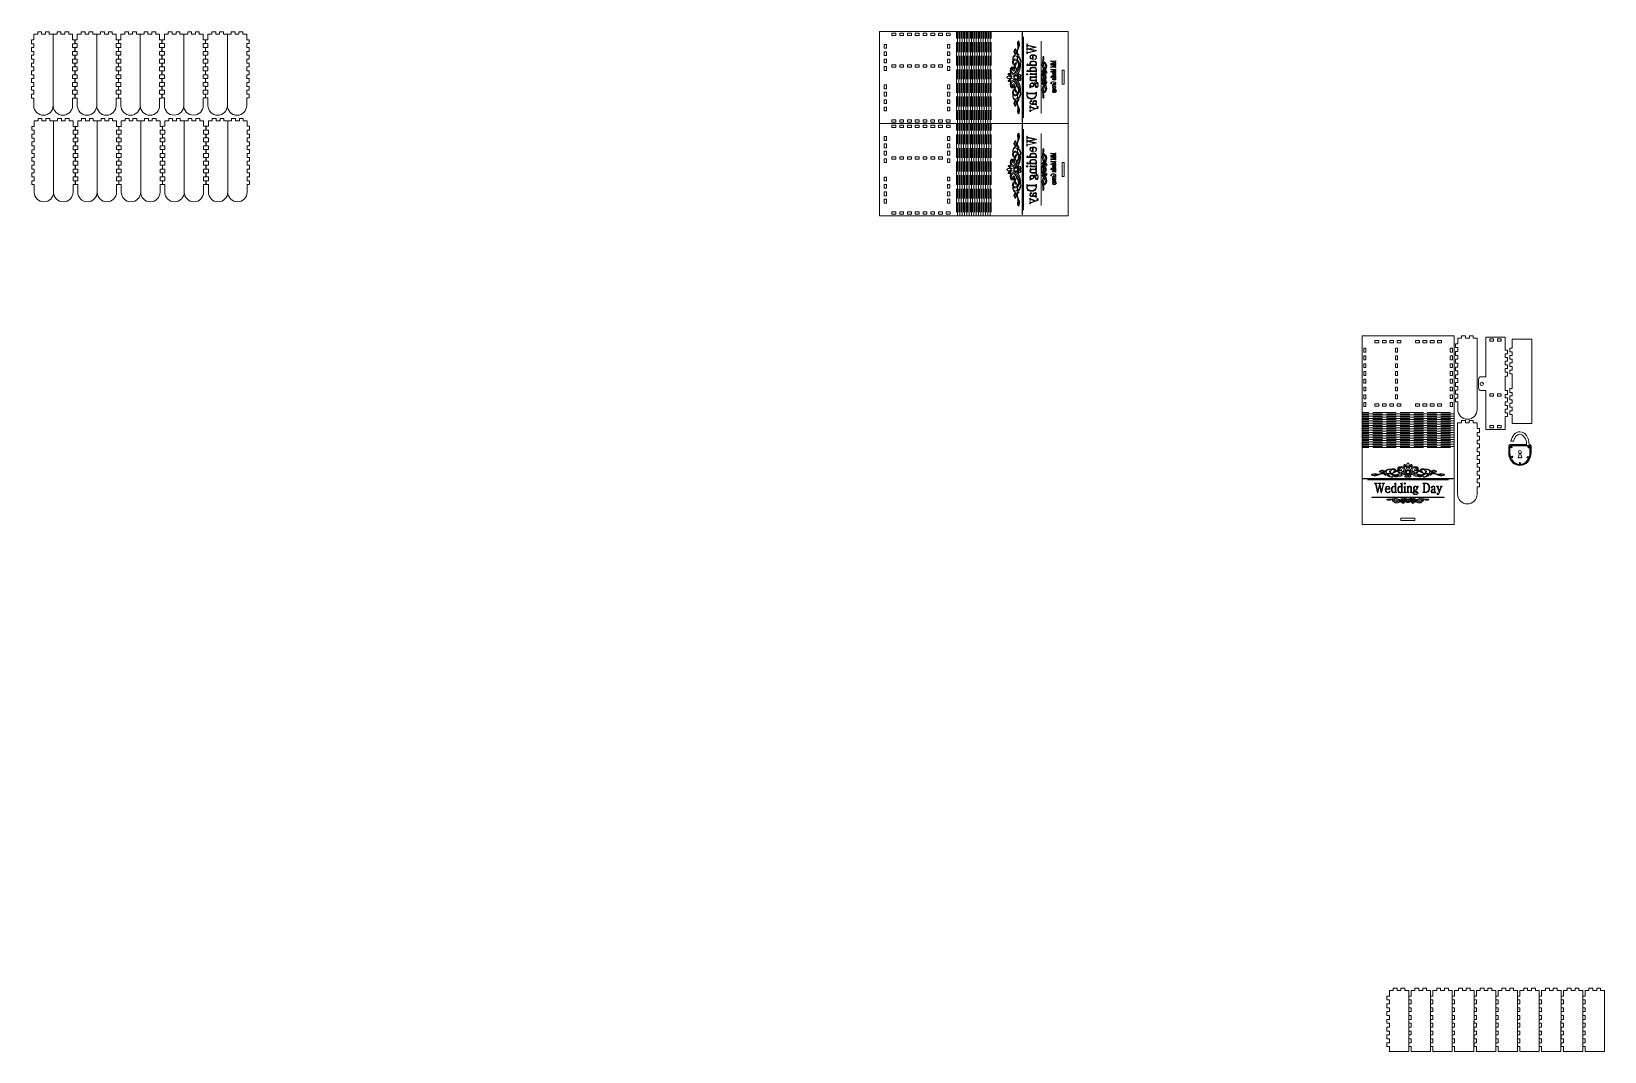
# Model space of a CAD drawing. Header units: millimetres. Extents: x -2181 to -135, y -809 to 517.
import ezdxf

# ---------------------------------------------------------------- set-up
doc = ezdxf.new("R2010")
doc.units = ezdxf.units.MM
doc.header["$MEASUREMENT"] = 0
doc.layers.add('layer 1', color=7, linetype='Continuous')

msp = doc.modelspace()

# ---------------------------------------------------------------- linework, layer by layer
at = {"layer": 'layer 1', "color": 250, "lineweight": 18}
for points, knots in [([(-2152.6456, 513.6755), (-2152.6456, 513.6755), (-2157.6956, 513.6755), (-2157.6956, 513.6755), (-2157.6956, 513.6755), (-2157.6956, 513.6755), (-2157.6956, 516.7255), (-2157.6956, 516.7255), (-2157.6956, 516.7255), (-2157.6956, 516.7255), (-2162.7205, 516.7255), (-2162.7205, 516.7255), (-2162.7205, 516.7255), (-2162.7205, 516.7255), (-2162.7205, 513.6755), (-2162.7205, 513.6755), (-2162.7205, 513.6755), (-2162.7205, 513.6755), (-2167.7705, 513.6755), (-2167.7705, 513.6755), (-2167.7705, 513.6755), (-2167.7705, 513.6755), (-2167.7705, 516.7255), (-2167.7705, 516.7255), (-2167.7705, 516.7255), (-2167.7705, 516.7255), (-2172.8205, 516.7255), (-2172.8205, 516.7255), (-2172.8205, 516.7255), (-2172.8205, 516.7255), (-2172.8205, 513.6755), (-2172.8205, 513.6755), (-2172.8205, 513.6755), (-2172.8205, 513.6755), (-2177.8955, 513.6755), (-2177.8955, 513.6755), (-2177.8955, 513.6755), (-2177.8955, 513.6755), (-2177.8955, 506.5255), (-2177.8955, 506.5255), (-2177.8955, 506.5255), (-2177.8955, 506.5255), (-2180.8955, 506.5255), (-2180.8955, 506.5255), (-2180.8955, 506.5255), (-2180.8955, 506.5255), (-2180.8955, 501.4755), (-2180.8955, 501.4755), (-2180.8955, 501.4755), (-2180.8955, 501.4755), (-2177.8955, 501.4755), (-2177.8955, 501.4755), (-2177.8955, 501.4755), (-2177.8955, 501.4755), (-2177.8955, 496.4505), (-2177.8955, 496.4505), (-2177.8955, 496.4505), (-2177.8955, 496.4505), (-2180.8955, 496.4505), (-2180.8955, 496.4505), (-2180.8955, 496.4505), (-2180.8955, 496.4505), (-2180.8955, 491.3755), (-2180.8955, 491.3755), (-2180.8955, 491.3755), (-2180.8955, 491.3755), (-2177.8955, 491.3755), (-2177.8955, 491.3755), (-2177.8955, 491.3755), (-2177.8955, 491.3755), (-2177.8955, 486.3255), (-2177.8955, 486.3255), (-2177.8955, 486.3255), (-2177.8955, 486.3255), (-2180.8955, 486.3255), (-2180.8955, 486.3255), (-2180.8955, 486.3255), (-2180.8955, 486.3255), (-2180.8955, 481.2755), (-2180.8955, 481.2755), (-2180.8955, 481.2755), (-2180.8955, 481.2755), (-2177.8955, 481.2755), (-2177.8955, 481.2755), (-2177.8955, 481.2755), (-2177.8955, 481.2755), (-2177.8955, 476.2255), (-2177.8955, 476.2255), (-2177.8955, 476.2255), (-2177.8955, 476.2255), (-2180.8955, 476.2255), (-2180.8955, 476.2255), (-2180.8955, 476.2255), (-2180.8955, 476.2255), (-2180.8955, 471.1755), (-2180.8955, 471.1755), (-2180.8955, 471.1755), (-2180.8955, 471.1755), (-2177.8955, 471.1755), (-2177.8955, 471.1755), (-2177.8955, 471.1755), (-2177.8955, 471.1755), (-2177.8955, 466.1255), (-2177.8955, 466.1255), (-2177.8955, 466.1255), (-2177.8955, 466.1255), (-2180.8955, 466.1255), (-2180.8955, 466.1255), (-2180.8955, 466.1255), (-2180.8955, 466.1255), (-2180.8955, 461.0755), (-2180.8955, 461.0755), (-2180.8955, 461.0755), (-2180.8955, 461.0755), (-2177.8955, 461.0755), (-2177.8955, 461.0755), (-2177.8955, 461.0755), (-2177.8955, 461.0755), (-2177.8955, 456.0255), (-2177.8955, 456.0255), (-2177.8955, 456.0255), (-2177.8955, 456.0255), (-2180.8955, 456.0255), (-2180.8955, 456.0255), (-2180.8955, 456.0255), (-2180.8955, 456.0255), (-2180.8955, 450.9755), (-2180.8955, 450.9755), (-2180.8955, 450.9755), (-2180.8955, 450.9755), (-2177.8955, 450.9755), (-2177.8955, 450.9755), (-2177.8955, 450.9755), (-2177.8955, 450.9755), (-2177.8955, 445.9255), (-2177.8955, 445.9255), (-2177.8955, 445.9255), (-2177.8955, 445.9255), (-2180.8955, 445.9255), (-2180.8955, 445.9255), (-2180.8955, 445.9255), (-2180.8955, 445.9255), (-2180.8955, 440.8755), (-2180.8955, 440.8755), (-2180.8955, 440.8755), (-2180.8955, 440.8755), (-2177.8955, 440.8755), (-2177.8955, 440.8755), (-2177.8955, 440.8755), (-2177.8955, 440.8755), (-2177.8955, 435.8255), (-2177.8955, 435.8255), (-2177.8955, 435.8255), (-2177.8955, 435.8255), (-2180.8955, 435.8255), (-2180.8955, 435.8255), (-2180.8955, 435.8255), (-2180.8955, 435.8255), (-2180.8955, 430.7755), (-2180.8955, 430.7755), (-2180.8955, 430.7755), (-2180.8955, 430.7755), (-2177.8955, 430.7755), (-2177.8955, 430.7755), (-2177.8955, 430.7755), (-2177.8955, 430.7755), (-2177.8955, 421.0005), (-2177.8955, 421.0005), (-2177.8955, 421.0005), (-2177.8955, 421.0005), (-2177.6456, 418.4755), (-2177.6456, 418.4755), (-2177.6456, 418.4755), (-2177.6456, 418.4755), (-2176.8955, 416.0755), (-2176.8955, 416.0755), (-2176.8955, 416.0755), (-2176.8955, 416.0755), (-2175.7455, 413.9255), (-2175.7455, 413.9255), (-2175.7455, 413.9255), (-2175.7455, 413.9255), (-2174.1955, 412.0505), (-2174.1955, 412.0505), (-2174.1955, 412.0505), (-2174.1955, 412.0505), (-2172.3455, 410.5255), (-2172.3455, 410.5255), (-2172.3455, 410.5255), (-2172.3455, 410.5255), (-2170.1705, 409.3505), (-2170.1705, 409.3505), (-2170.1705, 409.3505), (-2170.1705, 409.3505), (-2167.8206, 408.6505), (-2167.8206, 408.6505), (-2167.8206, 408.6505), (-2167.8206, 408.6505), (-2165.2705, 408.3755), (-2165.2705, 408.3755), (-2165.2705, 408.3755), (-2165.2705, 408.3755), (-2162.7205, 408.6505), (-2162.7205, 408.6505), (-2162.7205, 408.6505), (-2162.7205, 408.6505), (-2160.3455, 409.3505), (-2160.3455, 409.3505), (-2160.3455, 409.3505), (-2160.3455, 409.3505), (-2158.1956, 410.5255), (-2158.1956, 410.5255), (-2158.1956, 410.5255), (-2158.1956, 410.5255), (-2156.3455, 412.0505), (-2156.3455, 412.0505), (-2156.3455, 412.0505), (-2156.3455, 412.0505), (-2154.7955, 413.9255), (-2154.7955, 413.9255), (-2154.7955, 413.9255), (-2154.7955, 413.9255), (-2153.5955, 416.0755), (-2153.5955, 416.0755), (-2153.5955, 416.0755), (-2153.5955, 416.0755), (-2152.8955, 418.4755), (-2152.8955, 418.4755), (-2152.8955, 418.4755), (-2152.8955, 418.4755), (-2152.6456, 421.0005), (-2152.6456, 421.0005)], [0, 0, 0, 0, 0.016949153, 0.016949153, 0.016949153, 0.016949153, 0.033898305, 0.033898305, 0.033898305, 0.033898305, 0.050847458, 0.050847458, 0.050847458, 0.050847458, 0.06779661, 0.06779661, 0.06779661, 0.06779661, 0.084745763, 0.084745763, 0.084745763, 0.084745763, 0.101694915, 0.101694915, 0.101694915, 0.101694915, 0.118644068, 0.118644068, 0.118644068, 0.118644068, 0.13559322, 0.13559322, 0.13559322, 0.13559322, 0.152542373, 0.152542373, 0.152542373, 0.152542373, 0.169491525, 0.169491525, 0.169491525, 0.169491525, 0.186440678, 0.186440678, 0.186440678, 0.186440678, 0.203389831, 0.203389831, 0.203389831, 0.203389831, 0.220338983, 0.220338983, 0.220338983, 0.220338983, 0.237288136, 0.237288136, 0.237288136, 0.237288136, 0.254237288, 0.254237288, 0.254237288, 0.254237288, 0.271186441, 0.271186441, 0.271186441, 0.271186441, 0.288135593, 0.288135593, 0.288135593, 0.288135593, 0.305084746, 0.305084746, 0.305084746, 0.305084746, 0.322033898, 0.322033898, 0.322033898, 0.322033898, 0.338983051, 0.338983051, 0.338983051, 0.338983051, 0.355932203, 0.355932203, 0.355932203, 0.355932203, 0.372881356, 0.372881356, 0.372881356, 0.372881356, 0.389830508, 0.389830508, 0.389830508, 0.389830508, 0.406779661, 0.406779661, 0.406779661, 0.406779661, 0.423728814, 0.423728814, 0.423728814, 0.423728814, 0.440677966, 0.440677966, 0.440677966, 0.440677966, 0.457627119, 0.457627119, 0.457627119, 0.457627119, 0.474576271, 0.474576271, 0.474576271, 0.474576271, 0.491525424, 0.491525424, 0.491525424, 0.491525424, 0.508474576, 0.508474576, 0.508474576, 0.508474576, 0.525423729, 0.525423729, 0.525423729, 0.525423729, 0.542372881, 0.542372881, 0.542372881, 0.542372881, 0.559322034, 0.559322034, 0.559322034, 0.559322034, 0.576271186, 0.576271186, 0.576271186, 0.576271186, 0.593220339, 0.593220339, 0.593220339, 0.593220339, 0.610169492, 0.610169492, 0.610169492, 0.610169492, 0.627118644, 0.627118644, 0.627118644, 0.627118644, 0.644067797, 0.644067797, 0.644067797, 0.644067797, 0.661016949, 0.661016949, 0.661016949, 0.661016949, 0.677966102, 0.677966102, 0.677966102, 0.677966102, 0.694915254, 0.694915254, 0.694915254, 0.694915254, 0.711864407, 0.711864407, 0.711864407, 0.711864407, 0.728813559, 0.728813559, 0.728813559, 0.728813559, 0.745762712, 0.745762712, 0.745762712, 0.745762712, 0.762711864, 0.762711864, 0.762711864, 0.762711864, 0.779661017, 0.779661017, 0.779661017, 0.779661017, 0.796610169, 0.796610169, 0.796610169, 0.796610169, 0.813559322, 0.813559322, 0.813559322, 0.813559322, 0.830508475, 0.830508475, 0.830508475, 0.830508475, 0.847457627, 0.847457627, 0.847457627, 0.847457627, 0.86440678, 0.86440678, 0.86440678, 0.86440678, 0.881355932, 0.881355932, 0.881355932, 0.881355932, 0.898305085, 0.898305085, 0.898305085, 0.898305085, 0.915254237, 0.915254237, 0.915254237, 0.915254237, 0.93220339, 0.93220339, 0.93220339, 0.93220339, 0.949152542, 0.949152542, 0.949152542, 0.949152542, 0.966101695, 0.966101695, 0.966101695, 0.966101695, 1, 1, 1, 1]), ([(-2152.6455, 513.6755), (-2152.6455, 513.6755), (-2147.5955, 513.6755), (-2147.5955, 513.6755), (-2147.5955, 513.6755), (-2147.5955, 513.6755), (-2147.5955, 516.7255), (-2147.5955, 516.7255), (-2147.5955, 516.7255), (-2147.5955, 516.7255), (-2142.5706, 516.7255), (-2142.5706, 516.7255), (-2142.5706, 516.7255), (-2142.5706, 516.7255), (-2142.5706, 513.6755), (-2142.5706, 513.6755), (-2142.5706, 513.6755), (-2142.5706, 513.6755), (-2137.5206, 513.6755), (-2137.5206, 513.6755), (-2137.5206, 513.6755), (-2137.5206, 513.6755), (-2137.5206, 516.7255), (-2137.5206, 516.7255), (-2137.5206, 516.7255), (-2137.5206, 516.7255), (-2132.4706, 516.7255), (-2132.4706, 516.7255), (-2132.4706, 516.7255), (-2132.4706, 516.7255), (-2132.4706, 513.6755), (-2132.4706, 513.6755), (-2132.4706, 513.6755), (-2132.4706, 513.6755), (-2127.3956, 513.6755), (-2127.3956, 513.6755), (-2127.3956, 513.6755), (-2127.3956, 513.6755), (-2127.3956, 506.5255), (-2127.3956, 506.5255), (-2127.3956, 506.5255), (-2127.3956, 506.5255), (-2124.3956, 506.5255), (-2124.3956, 506.5255), (-2124.3956, 506.5255), (-2124.3956, 506.5255), (-2124.3956, 501.4755), (-2124.3956, 501.4755), (-2124.3956, 501.4755), (-2124.3956, 501.4755), (-2127.3956, 501.4755), (-2127.3956, 501.4755), (-2127.3956, 501.4755), (-2127.3956, 501.4755), (-2127.3956, 496.4505), (-2127.3956, 496.4505), (-2127.3956, 496.4505), (-2127.3956, 496.4505), (-2124.3956, 496.4505), (-2124.3956, 496.4505), (-2124.3956, 496.4505), (-2124.3956, 496.4505), (-2124.3956, 491.3755), (-2124.3956, 491.3755), (-2124.3956, 491.3755), (-2124.3956, 491.3755), (-2127.3956, 491.3755), (-2127.3956, 491.3755), (-2127.3956, 491.3755), (-2127.3956, 491.3755), (-2127.3956, 486.3255), (-2127.3956, 486.3255), (-2127.3956, 486.3255), (-2127.3956, 486.3255), (-2124.3956, 486.3255), (-2124.3956, 486.3255), (-2124.3956, 486.3255), (-2124.3956, 486.3255), (-2124.3956, 481.2755), (-2124.3956, 481.2755), (-2124.3956, 481.2755), (-2124.3956, 481.2755), (-2127.3956, 481.2755), (-2127.3956, 481.2755), (-2127.3956, 481.2755), (-2127.3956, 481.2755), (-2127.3956, 476.2255), (-2127.3956, 476.2255), (-2127.3956, 476.2255), (-2127.3956, 476.2255), (-2124.3956, 476.2255), (-2124.3956, 476.2255), (-2124.3956, 476.2255), (-2124.3956, 476.2255), (-2124.3956, 471.1755), (-2124.3956, 471.1755), (-2124.3956, 471.1755), (-2124.3956, 471.1755), (-2127.3956, 471.1755), (-2127.3956, 471.1755), (-2127.3956, 471.1755), (-2127.3956, 471.1755), (-2127.3956, 466.1255), (-2127.3956, 466.1255), (-2127.3956, 466.1255), (-2127.3956, 466.1255), (-2124.3956, 466.1255), (-2124.3956, 466.1255), (-2124.3956, 466.1255), (-2124.3956, 466.1255), (-2124.3956, 461.0755), (-2124.3956, 461.0755), (-2124.3956, 461.0755), (-2124.3956, 461.0755), (-2127.3956, 461.0755), (-2127.3956, 461.0755), (-2127.3956, 461.0755), (-2127.3956, 461.0755), (-2127.3956, 456.0255), (-2127.3956, 456.0255), (-2127.3956, 456.0255), (-2127.3956, 456.0255), (-2124.3956, 456.0255), (-2124.3956, 456.0255), (-2124.3956, 456.0255), (-2124.3956, 456.0255), (-2124.3956, 450.9755), (-2124.3956, 450.9755), (-2124.3956, 450.9755), (-2124.3956, 450.9755), (-2127.3956, 450.9755), (-2127.3956, 450.9755), (-2127.3956, 450.9755), (-2127.3956, 450.9755), (-2127.3956, 445.9255), (-2127.3956, 445.9255), (-2127.3956, 445.9255), (-2127.3956, 445.9255), (-2124.3956, 445.9255), (-2124.3956, 445.9255), (-2124.3956, 445.9255), (-2124.3956, 445.9255), (-2124.3956, 440.8755), (-2124.3956, 440.8755), (-2124.3956, 440.8755), (-2124.3956, 440.8755), (-2127.3956, 440.8755), (-2127.3956, 440.8755), (-2127.3956, 440.8755), (-2127.3956, 440.8755), (-2127.3956, 435.8255), (-2127.3956, 435.8255), (-2127.3956, 435.8255), (-2127.3956, 435.8255), (-2124.3956, 435.8255), (-2124.3956, 435.8255), (-2124.3956, 435.8255), (-2124.3956, 435.8255), (-2124.3956, 430.7755), (-2124.3956, 430.7755), (-2124.3956, 430.7755), (-2124.3956, 430.7755), (-2127.3956, 430.7755), (-2127.3956, 430.7755), (-2127.3956, 430.7755), (-2127.3956, 430.7755), (-2127.3956, 421.0005), (-2127.3956, 421.0005), (-2127.3956, 421.0005), (-2127.3956, 421.0005), (-2127.6454, 418.4755), (-2127.6454, 418.4755), (-2127.6454, 418.4755), (-2127.6454, 418.4755), (-2128.3956, 416.0755), (-2128.3956, 416.0755), (-2128.3956, 416.0755), (-2128.3956, 416.0755), (-2129.5456, 413.9255), (-2129.5456, 413.9255), (-2129.5456, 413.9255), (-2129.5456, 413.9255), (-2131.0956, 412.0505), (-2131.0956, 412.0505), (-2131.0956, 412.0505), (-2131.0956, 412.0505), (-2132.9456, 410.5255), (-2132.9456, 410.5255), (-2132.9456, 410.5255), (-2132.9456, 410.5255), (-2135.1206, 409.3505), (-2135.1206, 409.3505), (-2135.1206, 409.3505), (-2135.1206, 409.3505), (-2137.4705, 408.6505), (-2137.4705, 408.6505), (-2137.4705, 408.6505), (-2137.4705, 408.6505), (-2140.0206, 408.3755), (-2140.0206, 408.3755), (-2140.0206, 408.3755), (-2140.0206, 408.3755), (-2142.5706, 408.6505), (-2142.5706, 408.6505), (-2142.5706, 408.6505), (-2142.5706, 408.6505), (-2144.9456, 409.3505), (-2144.9456, 409.3505), (-2144.9456, 409.3505), (-2144.9456, 409.3505), (-2147.0955, 410.5255), (-2147.0955, 410.5255), (-2147.0955, 410.5255), (-2147.0955, 410.5255), (-2148.9456, 412.0505), (-2148.9456, 412.0505), (-2148.9456, 412.0505), (-2148.9456, 412.0505), (-2150.4956, 413.9255), (-2150.4956, 413.9255), (-2150.4956, 413.9255), (-2150.4956, 413.9255), (-2151.6956, 416.0755), (-2151.6956, 416.0755), (-2151.6956, 416.0755), (-2151.6956, 416.0755), (-2152.3956, 418.4755), (-2152.3956, 418.4755), (-2152.3956, 418.4755), (-2152.3956, 418.4755), (-2152.6455, 421.0005), (-2152.6455, 421.0005), (-2152.6455, 421.0005), (-2152.6455, 421.0005), (-2152.6455, 513.6755), (-2152.6455, 513.6755)], [0, 0, 0, 0, 0.016666667, 0.016666667, 0.016666667, 0.016666667, 0.033333333, 0.033333333, 0.033333333, 0.033333333, 0.05, 0.05, 0.05, 0.05, 0.066666667, 0.066666667, 0.066666667, 0.066666667, 0.083333333, 0.083333333, 0.083333333, 0.083333333, 0.1, 0.1, 0.1, 0.1, 0.116666667, 0.116666667, 0.116666667, 0.116666667, 0.133333333, 0.133333333, 0.133333333, 0.133333333, 0.15, 0.15, 0.15, 0.15, 0.166666667, 0.166666667, 0.166666667, 0.166666667, 0.183333333, 0.183333333, 0.183333333, 0.183333333, 0.2, 0.2, 0.2, 0.2, 0.216666667, 0.216666667, 0.216666667, 0.216666667, 0.233333333, 0.233333333, 0.233333333, 0.233333333, 0.25, 0.25, 0.25, 0.25, 0.266666667, 0.266666667, 0.266666667, 0.266666667, 0.283333333, 0.283333333, 0.283333333, 0.283333333, 0.3, 0.3, 0.3, 0.3, 0.316666667, 0.316666667, 0.316666667, 0.316666667, 0.333333333, 0.333333333, 0.333333333, 0.333333333, 0.35, 0.35, 0.35, 0.35, 0.366666667, 0.366666667, 0.366666667, 0.366666667, 0.383333333, 0.383333333, 0.383333333, 0.383333333, 0.4, 0.4, 0.4, 0.4, 0.416666667, 0.416666667, 0.416666667, 0.416666667, 0.433333333, 0.433333333, 0.433333333, 0.433333333, 0.45, 0.45, 0.45, 0.45, 0.466666667, 0.466666667, 0.466666667, 0.466666667, 0.483333333, 0.483333333, 0.483333333, 0.483333333, 0.5, 0.5, 0.5, 0.5, 0.516666667, 0.516666667, 0.516666667, 0.516666667, 0.533333333, 0.533333333, 0.533333333, 0.533333333, 0.55, 0.55, 0.55, 0.55, 0.566666667, 0.566666667, 0.566666667, 0.566666667, 0.583333333, 0.583333333, 0.583333333, 0.583333333, 0.6, 0.6, 0.6, 0.6, 0.616666667, 0.616666667, 0.616666667, 0.616666667, 0.633333333, 0.633333333, 0.633333333, 0.633333333, 0.65, 0.65, 0.65, 0.65, 0.666666667, 0.666666667, 0.666666667, 0.666666667, 0.683333333, 0.683333333, 0.683333333, 0.683333333, 0.7, 0.7, 0.7, 0.7, 0.716666667, 0.716666667, 0.716666667, 0.716666667, 0.733333333, 0.733333333, 0.733333333, 0.733333333, 0.75, 0.75, 0.75, 0.75, 0.766666667, 0.766666667, 0.766666667, 0.766666667, 0.783333333, 0.783333333, 0.783333333, 0.783333333, 0.8, 0.8, 0.8, 0.8, 0.816666667, 0.816666667, 0.816666667, 0.816666667, 0.833333333, 0.833333333, 0.833333333, 0.833333333, 0.85, 0.85, 0.85, 0.85, 0.866666667, 0.866666667, 0.866666667, 0.866666667, 0.883333333, 0.883333333, 0.883333333, 0.883333333, 0.9, 0.9, 0.9, 0.9, 0.916666667, 0.916666667, 0.916666667, 0.916666667, 0.933333333, 0.933333333, 0.933333333, 0.933333333, 0.95, 0.95, 0.95, 0.95, 0.966666667, 0.966666667, 0.966666667, 0.966666667, 1, 1, 1, 1]), ([(-2095.9966, 513.7252), (-2095.9966, 513.7252), (-2101.0466, 513.7252), (-2101.0466, 513.7252), (-2101.0466, 513.7252), (-2101.0466, 513.7252), (-2101.0466, 516.7752), (-2101.0466, 516.7752), (-2101.0466, 516.7752), (-2101.0466, 516.7752), (-2106.0715, 516.7752), (-2106.0715, 516.7752), (-2106.0715, 516.7752), (-2106.0715, 516.7752), (-2106.0715, 513.7252), (-2106.0715, 513.7252), (-2106.0715, 513.7252), (-2106.0715, 513.7252), (-2111.1214, 513.7252), (-2111.1214, 513.7252), (-2111.1214, 513.7252), (-2111.1214, 513.7252), (-2111.1214, 516.7752), (-2111.1214, 516.7752), (-2111.1214, 516.7752), (-2111.1214, 516.7752), (-2116.1715, 516.7752), (-2116.1715, 516.7752), (-2116.1715, 516.7752), (-2116.1715, 516.7752), (-2116.1715, 513.7252), (-2116.1715, 513.7252), (-2116.1715, 513.7252), (-2116.1715, 513.7252), (-2121.2464, 513.7252), (-2121.2464, 513.7252), (-2121.2464, 513.7252), (-2121.2464, 513.7252), (-2121.2464, 506.5752), (-2121.2464, 506.5752), (-2121.2464, 506.5752), (-2121.2464, 506.5752), (-2124.2465, 506.5752), (-2124.2465, 506.5752), (-2124.2465, 506.5752), (-2124.2465, 506.5752), (-2124.2465, 501.5252), (-2124.2465, 501.5252), (-2124.2465, 501.5252), (-2124.2465, 501.5252), (-2121.2464, 501.5252), (-2121.2464, 501.5252), (-2121.2464, 501.5252), (-2121.2464, 501.5252), (-2121.2464, 496.5002), (-2121.2464, 496.5002), (-2121.2464, 496.5002), (-2121.2464, 496.5002), (-2124.2465, 496.5002), (-2124.2465, 496.5002), (-2124.2465, 496.5002), (-2124.2465, 496.5002), (-2124.2465, 491.4252), (-2124.2465, 491.4252), (-2124.2465, 491.4252), (-2124.2465, 491.4252), (-2121.2464, 491.4252), (-2121.2464, 491.4252), (-2121.2464, 491.4252), (-2121.2464, 491.4252), (-2121.2464, 486.3752), (-2121.2464, 486.3752), (-2121.2464, 486.3752), (-2121.2464, 486.3752), (-2124.2465, 486.3752), (-2124.2465, 486.3752), (-2124.2465, 486.3752), (-2124.2465, 486.3752), (-2124.2465, 481.3252), (-2124.2465, 481.3252), (-2124.2465, 481.3252), (-2124.2465, 481.3252), (-2121.2464, 481.3252), (-2121.2464, 481.3252), (-2121.2464, 481.3252), (-2121.2464, 481.3252), (-2121.2464, 476.2752), (-2121.2464, 476.2752), (-2121.2464, 476.2752), (-2121.2464, 476.2752), (-2124.2465, 476.2752), (-2124.2465, 476.2752), (-2124.2465, 476.2752), (-2124.2465, 476.2752), (-2124.2465, 471.2252), (-2124.2465, 471.2252), (-2124.2465, 471.2252), (-2124.2465, 471.2252), (-2121.2464, 471.2252), (-2121.2464, 471.2252), (-2121.2464, 471.2252), (-2121.2464, 471.2252), (-2121.2464, 466.1752), (-2121.2464, 466.1752), (-2121.2464, 466.1752), (-2121.2464, 466.1752), (-2124.2465, 466.1752), (-2124.2465, 466.1752), (-2124.2465, 466.1752), (-2124.2465, 466.1752), (-2124.2465, 461.1252), (-2124.2465, 461.1252), (-2124.2465, 461.1252), (-2124.2465, 461.1252), (-2121.2464, 461.1252), (-2121.2464, 461.1252), (-2121.2464, 461.1252), (-2121.2464, 461.1252), (-2121.2464, 456.0752), (-2121.2464, 456.0752), (-2121.2464, 456.0752), (-2121.2464, 456.0752), (-2124.2465, 456.0752), (-2124.2465, 456.0752), (-2124.2465, 456.0752), (-2124.2465, 456.0752), (-2124.2465, 451.0252), (-2124.2465, 451.0252), (-2124.2465, 451.0252), (-2124.2465, 451.0252), (-2121.2464, 451.0252), (-2121.2464, 451.0252), (-2121.2464, 451.0252), (-2121.2464, 451.0252), (-2121.2464, 445.9752), (-2121.2464, 445.9752), (-2121.2464, 445.9752), (-2121.2464, 445.9752), (-2124.2465, 445.9752), (-2124.2465, 445.9752), (-2124.2465, 445.9752), (-2124.2465, 445.9752), (-2124.2465, 440.9252), (-2124.2465, 440.9252), (-2124.2465, 440.9252), (-2124.2465, 440.9252), (-2121.2464, 440.9252), (-2121.2464, 440.9252), (-2121.2464, 440.9252), (-2121.2464, 440.9252), (-2121.2464, 435.8752), (-2121.2464, 435.8752), (-2121.2464, 435.8752), (-2121.2464, 435.8752), (-2124.2465, 435.8752), (-2124.2465, 435.8752), (-2124.2465, 435.8752), (-2124.2465, 435.8752), (-2124.2465, 430.8252), (-2124.2465, 430.8252), (-2124.2465, 430.8252), (-2124.2465, 430.8252), (-2121.2464, 430.8252), (-2121.2464, 430.8252), (-2121.2464, 430.8252), (-2121.2464, 430.8252), (-2121.2464, 421.0502), (-2121.2464, 421.0502), (-2121.2464, 421.0502), (-2121.2464, 421.0502), (-2120.9966, 418.5252), (-2120.9966, 418.5252), (-2120.9966, 418.5252), (-2120.9966, 418.5252), (-2120.2465, 416.1252), (-2120.2465, 416.1252), (-2120.2465, 416.1252), (-2120.2465, 416.1252), (-2119.0964, 413.9752), (-2119.0964, 413.9752), (-2119.0964, 413.9752), (-2119.0964, 413.9752), (-2117.5464, 412.1002), (-2117.5464, 412.1002), (-2117.5464, 412.1002), (-2117.5464, 412.1002), (-2115.6964, 410.5752), (-2115.6964, 410.5752), (-2115.6964, 410.5752), (-2115.6964, 410.5752), (-2113.5215, 409.4002), (-2113.5215, 409.4002), (-2113.5215, 409.4002), (-2113.5215, 409.4002), (-2111.1716, 408.7002), (-2111.1716, 408.7002), (-2111.1716, 408.7002), (-2111.1716, 408.7002), (-2108.6214, 408.4252), (-2108.6214, 408.4252), (-2108.6214, 408.4252), (-2108.6214, 408.4252), (-2106.0715, 408.7002), (-2106.0715, 408.7002), (-2106.0715, 408.7002), (-2106.0715, 408.7002), (-2103.6965, 409.4002), (-2103.6965, 409.4002), (-2103.6965, 409.4002), (-2103.6965, 409.4002), (-2101.5466, 410.5752), (-2101.5466, 410.5752), (-2101.5466, 410.5752), (-2101.5466, 410.5752), (-2099.6965, 412.1002), (-2099.6965, 412.1002), (-2099.6965, 412.1002), (-2099.6965, 412.1002), (-2098.1465, 413.9752), (-2098.1465, 413.9752), (-2098.1465, 413.9752), (-2098.1465, 413.9752), (-2096.9464, 416.1252), (-2096.9464, 416.1252), (-2096.9464, 416.1252), (-2096.9464, 416.1252), (-2096.2465, 418.5252), (-2096.2465, 418.5252), (-2096.2465, 418.5252), (-2096.2465, 418.5252), (-2095.9966, 421.0502), (-2095.9966, 421.0502)], [0, 0, 0, 0, 0.016949153, 0.016949153, 0.016949153, 0.016949153, 0.033898305, 0.033898305, 0.033898305, 0.033898305, 0.050847458, 0.050847458, 0.050847458, 0.050847458, 0.06779661, 0.06779661, 0.06779661, 0.06779661, 0.084745763, 0.084745763, 0.084745763, 0.084745763, 0.101694915, 0.101694915, 0.101694915, 0.101694915, 0.118644068, 0.118644068, 0.118644068, 0.118644068, 0.13559322, 0.13559322, 0.13559322, 0.13559322, 0.152542373, 0.152542373, 0.152542373, 0.152542373, 0.169491525, 0.169491525, 0.169491525, 0.169491525, 0.186440678, 0.186440678, 0.186440678, 0.186440678, 0.203389831, 0.203389831, 0.203389831, 0.203389831, 0.220338983, 0.220338983, 0.220338983, 0.220338983, 0.237288136, 0.237288136, 0.237288136, 0.237288136, 0.254237288, 0.254237288, 0.254237288, 0.254237288, 0.271186441, 0.271186441, 0.271186441, 0.271186441, 0.288135593, 0.288135593, 0.288135593, 0.288135593, 0.305084746, 0.305084746, 0.305084746, 0.305084746, 0.322033898, 0.322033898, 0.322033898, 0.322033898, 0.338983051, 0.338983051, 0.338983051, 0.338983051, 0.355932203, 0.355932203, 0.355932203, 0.355932203, 0.372881356, 0.372881356, 0.372881356, 0.372881356, 0.389830508, 0.389830508, 0.389830508, 0.389830508, 0.406779661, 0.406779661, 0.406779661, 0.406779661, 0.423728814, 0.423728814, 0.423728814, 0.423728814, 0.440677966, 0.440677966, 0.440677966, 0.440677966, 0.457627119, 0.457627119, 0.457627119, 0.457627119, 0.474576271, 0.474576271, 0.474576271, 0.474576271, 0.491525424, 0.491525424, 0.491525424, 0.491525424, 0.508474576, 0.508474576, 0.508474576, 0.508474576, 0.525423729, 0.525423729, 0.525423729, 0.525423729, 0.542372881, 0.542372881, 0.542372881, 0.542372881, 0.559322034, 0.559322034, 0.559322034, 0.559322034, 0.576271186, 0.576271186, 0.576271186, 0.576271186, 0.593220339, 0.593220339, 0.593220339, 0.593220339, 0.610169492, 0.610169492, 0.610169492, 0.610169492, 0.627118644, 0.627118644, 0.627118644, 0.627118644, 0.644067797, 0.644067797, 0.644067797, 0.644067797, 0.661016949, 0.661016949, 0.661016949, 0.661016949, 0.677966102, 0.677966102, 0.677966102, 0.677966102, 0.694915254, 0.694915254, 0.694915254, 0.694915254, 0.711864407, 0.711864407, 0.711864407, 0.711864407, 0.728813559, 0.728813559, 0.728813559, 0.728813559, 0.745762712, 0.745762712, 0.745762712, 0.745762712, 0.762711864, 0.762711864, 0.762711864, 0.762711864, 0.779661017, 0.779661017, 0.779661017, 0.779661017, 0.796610169, 0.796610169, 0.796610169, 0.796610169, 0.813559322, 0.813559322, 0.813559322, 0.813559322, 0.830508475, 0.830508475, 0.830508475, 0.830508475, 0.847457627, 0.847457627, 0.847457627, 0.847457627, 0.86440678, 0.86440678, 0.86440678, 0.86440678, 0.881355932, 0.881355932, 0.881355932, 0.881355932, 0.898305085, 0.898305085, 0.898305085, 0.898305085, 0.915254237, 0.915254237, 0.915254237, 0.915254237, 0.93220339, 0.93220339, 0.93220339, 0.93220339, 0.949152542, 0.949152542, 0.949152542, 0.949152542, 0.966101695, 0.966101695, 0.966101695, 0.966101695, 1, 1, 1, 1]), ([(-2095.9965, 513.7252), (-2095.9965, 513.7252), (-2090.9465, 513.7252), (-2090.9465, 513.7252), (-2090.9465, 513.7252), (-2090.9465, 513.7252), (-2090.9465, 516.7752), (-2090.9465, 516.7752), (-2090.9465, 516.7752), (-2090.9465, 516.7752), (-2085.9216, 516.7752), (-2085.9216, 516.7752), (-2085.9216, 516.7752), (-2085.9216, 516.7752), (-2085.9216, 513.7252), (-2085.9216, 513.7252), (-2085.9216, 513.7252), (-2085.9216, 513.7252), (-2080.8716, 513.7252), (-2080.8716, 513.7252), (-2080.8716, 513.7252), (-2080.8716, 513.7252), (-2080.8716, 516.7752), (-2080.8716, 516.7752), (-2080.8716, 516.7752), (-2080.8716, 516.7752), (-2075.8216, 516.7752), (-2075.8216, 516.7752), (-2075.8216, 516.7752), (-2075.8216, 516.7752), (-2075.8216, 513.7252), (-2075.8216, 513.7252), (-2075.8216, 513.7252), (-2075.8216, 513.7252), (-2070.7466, 513.7252), (-2070.7466, 513.7252), (-2070.7466, 513.7252), (-2070.7466, 513.7252), (-2070.7466, 506.5752), (-2070.7466, 506.5752), (-2070.7466, 506.5752), (-2070.7466, 506.5752), (-2067.7466, 506.5752), (-2067.7466, 506.5752), (-2067.7466, 506.5752), (-2067.7466, 506.5752), (-2067.7466, 501.5252), (-2067.7466, 501.5252), (-2067.7466, 501.5252), (-2067.7466, 501.5252), (-2070.7466, 501.5252), (-2070.7466, 501.5252), (-2070.7466, 501.5252), (-2070.7466, 501.5252), (-2070.7466, 496.5002), (-2070.7466, 496.5002), (-2070.7466, 496.5002), (-2070.7466, 496.5002), (-2067.7466, 496.5002), (-2067.7466, 496.5002), (-2067.7466, 496.5002), (-2067.7466, 496.5002), (-2067.7466, 491.4252), (-2067.7466, 491.4252), (-2067.7466, 491.4252), (-2067.7466, 491.4252), (-2070.7466, 491.4252), (-2070.7466, 491.4252), (-2070.7466, 491.4252), (-2070.7466, 491.4252), (-2070.7466, 486.3752), (-2070.7466, 486.3752), (-2070.7466, 486.3752), (-2070.7466, 486.3752), (-2067.7466, 486.3752), (-2067.7466, 486.3752), (-2067.7466, 486.3752), (-2067.7466, 486.3752), (-2067.7466, 481.3252), (-2067.7466, 481.3252), (-2067.7466, 481.3252), (-2067.7466, 481.3252), (-2070.7466, 481.3252), (-2070.7466, 481.3252), (-2070.7466, 481.3252), (-2070.7466, 481.3252), (-2070.7466, 476.2752), (-2070.7466, 476.2752), (-2070.7466, 476.2752), (-2070.7466, 476.2752), (-2067.7466, 476.2752), (-2067.7466, 476.2752), (-2067.7466, 476.2752), (-2067.7466, 476.2752), (-2067.7466, 471.2252), (-2067.7466, 471.2252), (-2067.7466, 471.2252), (-2067.7466, 471.2252), (-2070.7466, 471.2252), (-2070.7466, 471.2252), (-2070.7466, 471.2252), (-2070.7466, 471.2252), (-2070.7466, 466.1752), (-2070.7466, 466.1752), (-2070.7466, 466.1752), (-2070.7466, 466.1752), (-2067.7466, 466.1752), (-2067.7466, 466.1752), (-2067.7466, 466.1752), (-2067.7466, 466.1752), (-2067.7466, 461.1252), (-2067.7466, 461.1252), (-2067.7466, 461.1252), (-2067.7466, 461.1252), (-2070.7466, 461.1252), (-2070.7466, 461.1252), (-2070.7466, 461.1252), (-2070.7466, 461.1252), (-2070.7466, 456.0752), (-2070.7466, 456.0752), (-2070.7466, 456.0752), (-2070.7466, 456.0752), (-2067.7466, 456.0752), (-2067.7466, 456.0752), (-2067.7466, 456.0752), (-2067.7466, 456.0752), (-2067.7466, 451.0252), (-2067.7466, 451.0252), (-2067.7466, 451.0252), (-2067.7466, 451.0252), (-2070.7466, 451.0252), (-2070.7466, 451.0252), (-2070.7466, 451.0252), (-2070.7466, 451.0252), (-2070.7466, 445.9752), (-2070.7466, 445.9752), (-2070.7466, 445.9752), (-2070.7466, 445.9752), (-2067.7466, 445.9752), (-2067.7466, 445.9752), (-2067.7466, 445.9752), (-2067.7466, 445.9752), (-2067.7466, 440.9252), (-2067.7466, 440.9252), (-2067.7466, 440.9252), (-2067.7466, 440.9252), (-2070.7466, 440.9252), (-2070.7466, 440.9252), (-2070.7466, 440.9252), (-2070.7466, 440.9252), (-2070.7466, 435.8752), (-2070.7466, 435.8752), (-2070.7466, 435.8752), (-2070.7466, 435.8752), (-2067.7466, 435.8752), (-2067.7466, 435.8752), (-2067.7466, 435.8752), (-2067.7466, 435.8752), (-2067.7466, 430.8252), (-2067.7466, 430.8252), (-2067.7466, 430.8252), (-2067.7466, 430.8252), (-2070.7466, 430.8252), (-2070.7466, 430.8252), (-2070.7466, 430.8252), (-2070.7466, 430.8252), (-2070.7466, 421.0502), (-2070.7466, 421.0502), (-2070.7466, 421.0502), (-2070.7466, 421.0502), (-2070.9965, 418.5252), (-2070.9965, 418.5252), (-2070.9965, 418.5252), (-2070.9965, 418.5252), (-2071.7466, 416.1252), (-2071.7466, 416.1252), (-2071.7466, 416.1252), (-2071.7466, 416.1252), (-2072.8966, 413.9752), (-2072.8966, 413.9752), (-2072.8966, 413.9752), (-2072.8966, 413.9752), (-2074.4466, 412.1002), (-2074.4466, 412.1002), (-2074.4466, 412.1002), (-2074.4466, 412.1002), (-2076.2966, 410.5752), (-2076.2966, 410.5752), (-2076.2966, 410.5752), (-2076.2966, 410.5752), (-2078.4716, 409.4002), (-2078.4716, 409.4002), (-2078.4716, 409.4002), (-2078.4716, 409.4002), (-2080.8215, 408.7002), (-2080.8215, 408.7002), (-2080.8215, 408.7002), (-2080.8215, 408.7002), (-2083.3716, 408.4252), (-2083.3716, 408.4252), (-2083.3716, 408.4252), (-2083.3716, 408.4252), (-2085.9216, 408.7002), (-2085.9216, 408.7002), (-2085.9216, 408.7002), (-2085.9216, 408.7002), (-2088.2966, 409.4002), (-2088.2966, 409.4002), (-2088.2966, 409.4002), (-2088.2966, 409.4002), (-2090.4465, 410.5752), (-2090.4465, 410.5752), (-2090.4465, 410.5752), (-2090.4465, 410.5752), (-2092.2966, 412.1002), (-2092.2966, 412.1002), (-2092.2966, 412.1002), (-2092.2966, 412.1002), (-2093.8466, 413.9752), (-2093.8466, 413.9752), (-2093.8466, 413.9752), (-2093.8466, 413.9752), (-2095.0466, 416.1252), (-2095.0466, 416.1252), (-2095.0466, 416.1252), (-2095.0466, 416.1252), (-2095.7466, 418.5252), (-2095.7466, 418.5252), (-2095.7466, 418.5252), (-2095.7466, 418.5252), (-2095.9965, 421.0502), (-2095.9965, 421.0502), (-2095.9965, 421.0502), (-2095.9965, 421.0502), (-2095.9965, 513.7252), (-2095.9965, 513.7252)], [0, 0, 0, 0, 0.016666667, 0.016666667, 0.016666667, 0.016666667, 0.033333333, 0.033333333, 0.033333333, 0.033333333, 0.05, 0.05, 0.05, 0.05, 0.066666667, 0.066666667, 0.066666667, 0.066666667, 0.083333333, 0.083333333, 0.083333333, 0.083333333, 0.1, 0.1, 0.1, 0.1, 0.116666667, 0.116666667, 0.116666667, 0.116666667, 0.133333333, 0.133333333, 0.133333333, 0.133333333, 0.15, 0.15, 0.15, 0.15, 0.166666667, 0.166666667, 0.166666667, 0.166666667, 0.183333333, 0.183333333, 0.183333333, 0.183333333, 0.2, 0.2, 0.2, 0.2, 0.216666667, 0.216666667, 0.216666667, 0.216666667, 0.233333333, 0.233333333, 0.233333333, 0.233333333, 0.25, 0.25, 0.25, 0.25, 0.266666667, 0.266666667, 0.266666667, 0.266666667, 0.283333333, 0.283333333, 0.283333333, 0.283333333, 0.3, 0.3, 0.3, 0.3, 0.316666667, 0.316666667, 0.316666667, 0.316666667, 0.333333333, 0.333333333, 0.333333333, 0.333333333, 0.35, 0.35, 0.35, 0.35, 0.366666667, 0.366666667, 0.366666667, 0.366666667, 0.383333333, 0.383333333, 0.383333333, 0.383333333, 0.4, 0.4, 0.4, 0.4, 0.416666667, 0.416666667, 0.416666667, 0.416666667, 0.433333333, 0.433333333, 0.433333333, 0.433333333, 0.45, 0.45, 0.45, 0.45, 0.466666667, 0.466666667, 0.466666667, 0.466666667, 0.483333333, 0.483333333, 0.483333333, 0.483333333, 0.5, 0.5, 0.5, 0.5, 0.516666667, 0.516666667, 0.516666667, 0.516666667, 0.533333333, 0.533333333, 0.533333333, 0.533333333, 0.55, 0.55, 0.55, 0.55, 0.566666667, 0.566666667, 0.566666667, 0.566666667, 0.583333333, 0.583333333, 0.583333333, 0.583333333, 0.6, 0.6, 0.6, 0.6, 0.616666667, 0.616666667, 0.616666667, 0.616666667, 0.633333333, 0.633333333, 0.633333333, 0.633333333, 0.65, 0.65, 0.65, 0.65, 0.666666667, 0.666666667, 0.666666667, 0.666666667, 0.683333333, 0.683333333, 0.683333333, 0.683333333, 0.7, 0.7, 0.7, 0.7, 0.716666667, 0.716666667, 0.716666667, 0.716666667, 0.733333333, 0.733333333, 0.733333333, 0.733333333, 0.75, 0.75, 0.75, 0.75, 0.766666667, 0.766666667, 0.766666667, 0.766666667, 0.783333333, 0.783333333, 0.783333333, 0.783333333, 0.8, 0.8, 0.8, 0.8, 0.816666667, 0.816666667, 0.816666667, 0.816666667, 0.833333333, 0.833333333, 0.833333333, 0.833333333, 0.85, 0.85, 0.85, 0.85, 0.866666667, 0.866666667, 0.866666667, 0.866666667, 0.883333333, 0.883333333, 0.883333333, 0.883333333, 0.9, 0.9, 0.9, 0.9, 0.916666667, 0.916666667, 0.916666667, 0.916666667, 0.933333333, 0.933333333, 0.933333333, 0.933333333, 0.95, 0.95, 0.95, 0.95, 0.966666667, 0.966666667, 0.966666667, 0.966666667, 1, 1, 1, 1]), ([(-2039.3754, 513.7068), (-2039.3754, 513.7068), (-2044.4254, 513.7068), (-2044.4254, 513.7068), (-2044.4254, 513.7068), (-2044.4254, 513.7068), (-2044.4254, 516.7568), (-2044.4254, 516.7568), (-2044.4254, 516.7568), (-2044.4254, 516.7568), (-2049.4503, 516.7568), (-2049.4503, 516.7568), (-2049.4503, 516.7568), (-2049.4503, 516.7568), (-2049.4503, 513.7068), (-2049.4503, 513.7068), (-2049.4503, 513.7068), (-2049.4503, 513.7068), (-2054.5003, 513.7068), (-2054.5003, 513.7068), (-2054.5003, 513.7068), (-2054.5003, 513.7068), (-2054.5003, 516.7568), (-2054.5003, 516.7568), (-2054.5003, 516.7568), (-2054.5003, 516.7568), (-2059.5503, 516.7568), (-2059.5503, 516.7568), (-2059.5503, 516.7568), (-2059.5503, 516.7568), (-2059.5503, 513.7068), (-2059.5503, 513.7068), (-2059.5503, 513.7068), (-2059.5503, 513.7068), (-2064.6253, 513.7068), (-2064.6253, 513.7068), (-2064.6253, 513.7068), (-2064.6253, 513.7068), (-2064.6253, 506.5568), (-2064.6253, 506.5568), (-2064.6253, 506.5568), (-2064.6253, 506.5568), (-2067.6253, 506.5568), (-2067.6253, 506.5568), (-2067.6253, 506.5568), (-2067.6253, 506.5568), (-2067.6253, 501.5069), (-2067.6253, 501.5069), (-2067.6253, 501.5069), (-2067.6253, 501.5069), (-2064.6253, 501.5069), (-2064.6253, 501.5069), (-2064.6253, 501.5069), (-2064.6253, 501.5069), (-2064.6253, 496.4819), (-2064.6253, 496.4819), (-2064.6253, 496.4819), (-2064.6253, 496.4819), (-2067.6253, 496.4819), (-2067.6253, 496.4819), (-2067.6253, 496.4819), (-2067.6253, 496.4819), (-2067.6253, 491.4068), (-2067.6253, 491.4068), (-2067.6253, 491.4068), (-2067.6253, 491.4068), (-2064.6253, 491.4068), (-2064.6253, 491.4068), (-2064.6253, 491.4068), (-2064.6253, 491.4068), (-2064.6253, 486.3569), (-2064.6253, 486.3569), (-2064.6253, 486.3569), (-2064.6253, 486.3569), (-2067.6253, 486.3569), (-2067.6253, 486.3569), (-2067.6253, 486.3569), (-2067.6253, 486.3569), (-2067.6253, 481.3068), (-2067.6253, 481.3068), (-2067.6253, 481.3068), (-2067.6253, 481.3068), (-2064.6253, 481.3068), (-2064.6253, 481.3068), (-2064.6253, 481.3068), (-2064.6253, 481.3068), (-2064.6253, 476.2569), (-2064.6253, 476.2569), (-2064.6253, 476.2569), (-2064.6253, 476.2569), (-2067.6253, 476.2569), (-2067.6253, 476.2569), (-2067.6253, 476.2569), (-2067.6253, 476.2569), (-2067.6253, 471.2069), (-2067.6253, 471.2069), (-2067.6253, 471.2069), (-2067.6253, 471.2069), (-2064.6253, 471.2069), (-2064.6253, 471.2069), (-2064.6253, 471.2069), (-2064.6253, 471.2069), (-2064.6253, 466.1568), (-2064.6253, 466.1568), (-2064.6253, 466.1568), (-2064.6253, 466.1568), (-2067.6253, 466.1568), (-2067.6253, 466.1568), (-2067.6253, 466.1568), (-2067.6253, 466.1568), (-2067.6253, 461.1069), (-2067.6253, 461.1069), (-2067.6253, 461.1069), (-2067.6253, 461.1069), (-2064.6253, 461.1069), (-2064.6253, 461.1069), (-2064.6253, 461.1069), (-2064.6253, 461.1069), (-2064.6253, 456.0568), (-2064.6253, 456.0568), (-2064.6253, 456.0568), (-2064.6253, 456.0568), (-2067.6253, 456.0568), (-2067.6253, 456.0568), (-2067.6253, 456.0568), (-2067.6253, 456.0568), (-2067.6253, 451.0069), (-2067.6253, 451.0069), (-2067.6253, 451.0069), (-2067.6253, 451.0069), (-2064.6253, 451.0069), (-2064.6253, 451.0069), (-2064.6253, 451.0069), (-2064.6253, 451.0069), (-2064.6253, 445.9569), (-2064.6253, 445.9569), (-2064.6253, 445.9569), (-2064.6253, 445.9569), (-2067.6253, 445.9569), (-2067.6253, 445.9569), (-2067.6253, 445.9569), (-2067.6253, 445.9569), (-2067.6253, 440.9068), (-2067.6253, 440.9068), (-2067.6253, 440.9068), (-2067.6253, 440.9068), (-2064.6253, 440.9068), (-2064.6253, 440.9068), (-2064.6253, 440.9068), (-2064.6253, 440.9068), (-2064.6253, 435.8569), (-2064.6253, 435.8569), (-2064.6253, 435.8569), (-2064.6253, 435.8569), (-2067.6253, 435.8569), (-2067.6253, 435.8569), (-2067.6253, 435.8569), (-2067.6253, 435.8569), (-2067.6253, 430.8068), (-2067.6253, 430.8068), (-2067.6253, 430.8068), (-2067.6253, 430.8068), (-2064.6253, 430.8068), (-2064.6253, 430.8068), (-2064.6253, 430.8068), (-2064.6253, 430.8068), (-2064.6253, 421.0319), (-2064.6253, 421.0319), (-2064.6253, 421.0319), (-2064.6253, 421.0319), (-2064.3754, 418.5069), (-2064.3754, 418.5069), (-2064.3754, 418.5069), (-2064.3754, 418.5069), (-2063.6253, 416.1068), (-2063.6253, 416.1068), (-2063.6253, 416.1068), (-2063.6253, 416.1068), (-2062.4753, 413.9568), (-2062.4753, 413.9568), (-2062.4753, 413.9568), (-2062.4753, 413.9568), (-2060.9253, 412.0819), (-2060.9253, 412.0819), (-2060.9253, 412.0819), (-2060.9253, 412.0819), (-2059.0753, 410.5568), (-2059.0753, 410.5568), (-2059.0753, 410.5568), (-2059.0753, 410.5568), (-2056.9003, 409.3818), (-2056.9003, 409.3818), (-2056.9003, 409.3818), (-2056.9003, 409.3818), (-2054.5504, 408.6819), (-2054.5504, 408.6819), (-2054.5504, 408.6819), (-2054.5504, 408.6819), (-2052.0003, 408.4069), (-2052.0003, 408.4069), (-2052.0003, 408.4069), (-2052.0003, 408.4069), (-2049.4503, 408.6819), (-2049.4503, 408.6819), (-2049.4503, 408.6819), (-2049.4503, 408.6819), (-2047.0753, 409.3818), (-2047.0753, 409.3818), (-2047.0753, 409.3818), (-2047.0753, 409.3818), (-2044.9254, 410.5568), (-2044.9254, 410.5568), (-2044.9254, 410.5568), (-2044.9254, 410.5568), (-2043.0753, 412.0819), (-2043.0753, 412.0819), (-2043.0753, 412.0819), (-2043.0753, 412.0819), (-2041.5253, 413.9568), (-2041.5253, 413.9568), (-2041.5253, 413.9568), (-2041.5253, 413.9568), (-2040.3253, 416.1068), (-2040.3253, 416.1068), (-2040.3253, 416.1068), (-2040.3253, 416.1068), (-2039.6253, 418.5069), (-2039.6253, 418.5069), (-2039.6253, 418.5069), (-2039.6253, 418.5069), (-2039.3754, 421.0319), (-2039.3754, 421.0319)], [0, 0, 0, 0, 0.016949153, 0.016949153, 0.016949153, 0.016949153, 0.033898305, 0.033898305, 0.033898305, 0.033898305, 0.050847458, 0.050847458, 0.050847458, 0.050847458, 0.06779661, 0.06779661, 0.06779661, 0.06779661, 0.084745763, 0.084745763, 0.084745763, 0.084745763, 0.101694915, 0.101694915, 0.101694915, 0.101694915, 0.118644068, 0.118644068, 0.118644068, 0.118644068, 0.13559322, 0.13559322, 0.13559322, 0.13559322, 0.152542373, 0.152542373, 0.152542373, 0.152542373, 0.169491525, 0.169491525, 0.169491525, 0.169491525, 0.186440678, 0.186440678, 0.186440678, 0.186440678, 0.203389831, 0.203389831, 0.203389831, 0.203389831, 0.220338983, 0.220338983, 0.220338983, 0.220338983, 0.237288136, 0.237288136, 0.237288136, 0.237288136, 0.254237288, 0.254237288, 0.254237288, 0.254237288, 0.271186441, 0.271186441, 0.271186441, 0.271186441, 0.288135593, 0.288135593, 0.288135593, 0.288135593, 0.305084746, 0.305084746, 0.305084746, 0.305084746, 0.322033898, 0.322033898, 0.322033898, 0.322033898, 0.338983051, 0.338983051, 0.338983051, 0.338983051, 0.355932203, 0.355932203, 0.355932203, 0.355932203, 0.372881356, 0.372881356, 0.372881356, 0.372881356, 0.389830508, 0.389830508, 0.389830508, 0.389830508, 0.406779661, 0.406779661, 0.406779661, 0.406779661, 0.423728814, 0.423728814, 0.423728814, 0.423728814, 0.440677966, 0.440677966, 0.440677966, 0.440677966, 0.457627119, 0.457627119, 0.457627119, 0.457627119, 0.474576271, 0.474576271, 0.474576271, 0.474576271, 0.491525424, 0.491525424, 0.491525424, 0.491525424, 0.508474576, 0.508474576, 0.508474576, 0.508474576, 0.525423729, 0.525423729, 0.525423729, 0.525423729, 0.542372881, 0.542372881, 0.542372881, 0.542372881, 0.559322034, 0.559322034, 0.559322034, 0.559322034, 0.576271186, 0.576271186, 0.576271186, 0.576271186, 0.593220339, 0.593220339, 0.593220339, 0.593220339, 0.610169492, 0.610169492, 0.610169492, 0.610169492, 0.627118644, 0.627118644, 0.627118644, 0.627118644, 0.644067797, 0.644067797, 0.644067797, 0.644067797, 0.661016949, 0.661016949, 0.661016949, 0.661016949, 0.677966102, 0.677966102, 0.677966102, 0.677966102, 0.694915254, 0.694915254, 0.694915254, 0.694915254, 0.711864407, 0.711864407, 0.711864407, 0.711864407, 0.728813559, 0.728813559, 0.728813559, 0.728813559, 0.745762712, 0.745762712, 0.745762712, 0.745762712, 0.762711864, 0.762711864, 0.762711864, 0.762711864, 0.779661017, 0.779661017, 0.779661017, 0.779661017, 0.796610169, 0.796610169, 0.796610169, 0.796610169, 0.813559322, 0.813559322, 0.813559322, 0.813559322, 0.830508475, 0.830508475, 0.830508475, 0.830508475, 0.847457627, 0.847457627, 0.847457627, 0.847457627, 0.86440678, 0.86440678, 0.86440678, 0.86440678, 0.881355932, 0.881355932, 0.881355932, 0.881355932, 0.898305085, 0.898305085, 0.898305085, 0.898305085, 0.915254237, 0.915254237, 0.915254237, 0.915254237, 0.93220339, 0.93220339, 0.93220339, 0.93220339, 0.949152542, 0.949152542, 0.949152542, 0.949152542, 0.966101695, 0.966101695, 0.966101695, 0.966101695, 1, 1, 1, 1]), ([(-2039.3753, 513.7068), (-2039.3753, 513.7068), (-2034.3252, 513.7068), (-2034.3252, 513.7068), (-2034.3252, 513.7068), (-2034.3252, 513.7068), (-2034.3252, 516.7568), (-2034.3252, 516.7568), (-2034.3252, 516.7568), (-2034.3252, 516.7568), (-2029.3004, 516.7568), (-2029.3004, 516.7568), (-2029.3004, 516.7568), (-2029.3004, 516.7568), (-2029.3004, 513.7068), (-2029.3004, 513.7068), (-2029.3004, 513.7068), (-2029.3004, 513.7068), (-2024.2504, 513.7068), (-2024.2504, 513.7068), (-2024.2504, 513.7068), (-2024.2504, 513.7068), (-2024.2504, 516.7568), (-2024.2504, 516.7568), (-2024.2504, 516.7568), (-2024.2504, 516.7568), (-2019.2004, 516.7568), (-2019.2004, 516.7568), (-2019.2004, 516.7568), (-2019.2004, 516.7568), (-2019.2004, 513.7068), (-2019.2004, 513.7068), (-2019.2004, 513.7068), (-2019.2004, 513.7068), (-2014.1254, 513.7068), (-2014.1254, 513.7068), (-2014.1254, 513.7068), (-2014.1254, 513.7068), (-2014.1254, 506.5568), (-2014.1254, 506.5568), (-2014.1254, 506.5568), (-2014.1254, 506.5568), (-2011.1253, 506.5568), (-2011.1253, 506.5568), (-2011.1253, 506.5568), (-2011.1253, 506.5568), (-2011.1253, 501.5069), (-2011.1253, 501.5069), (-2011.1253, 501.5069), (-2011.1253, 501.5069), (-2014.1254, 501.5069), (-2014.1254, 501.5069), (-2014.1254, 501.5069), (-2014.1254, 501.5069), (-2014.1254, 496.4819), (-2014.1254, 496.4819), (-2014.1254, 496.4819), (-2014.1254, 496.4819), (-2011.1253, 496.4819), (-2011.1253, 496.4819), (-2011.1253, 496.4819), (-2011.1253, 496.4819), (-2011.1253, 491.4068), (-2011.1253, 491.4068), (-2011.1253, 491.4068), (-2011.1253, 491.4068), (-2014.1254, 491.4068), (-2014.1254, 491.4068), (-2014.1254, 491.4068), (-2014.1254, 491.4068), (-2014.1254, 486.3569), (-2014.1254, 486.3569), (-2014.1254, 486.3569), (-2014.1254, 486.3569), (-2011.1253, 486.3569), (-2011.1253, 486.3569), (-2011.1253, 486.3569), (-2011.1253, 486.3569), (-2011.1253, 481.3068), (-2011.1253, 481.3068), (-2011.1253, 481.3068), (-2011.1253, 481.3068), (-2014.1254, 481.3068), (-2014.1254, 481.3068), (-2014.1254, 481.3068), (-2014.1254, 481.3068), (-2014.1254, 476.2569), (-2014.1254, 476.2569), (-2014.1254, 476.2569), (-2014.1254, 476.2569), (-2011.1253, 476.2569), (-2011.1253, 476.2569), (-2011.1253, 476.2569), (-2011.1253, 476.2569), (-2011.1253, 471.2069), (-2011.1253, 471.2069), (-2011.1253, 471.2069), (-2011.1253, 471.2069), (-2014.1254, 471.2069), (-2014.1254, 471.2069), (-2014.1254, 471.2069), (-2014.1254, 471.2069), (-2014.1254, 466.1568), (-2014.1254, 466.1568), (-2014.1254, 466.1568), (-2014.1254, 466.1568), (-2011.1253, 466.1568), (-2011.1253, 466.1568), (-2011.1253, 466.1568), (-2011.1253, 466.1568), (-2011.1253, 461.1069), (-2011.1253, 461.1069), (-2011.1253, 461.1069), (-2011.1253, 461.1069), (-2014.1254, 461.1069), (-2014.1254, 461.1069), (-2014.1254, 461.1069), (-2014.1254, 461.1069), (-2014.1254, 456.0568), (-2014.1254, 456.0568), (-2014.1254, 456.0568), (-2014.1254, 456.0568), (-2011.1253, 456.0568), (-2011.1253, 456.0568), (-2011.1253, 456.0568), (-2011.1253, 456.0568), (-2011.1253, 451.0069), (-2011.1253, 451.0069), (-2011.1253, 451.0069), (-2011.1253, 451.0069), (-2014.1254, 451.0069), (-2014.1254, 451.0069), (-2014.1254, 451.0069), (-2014.1254, 451.0069), (-2014.1254, 445.9569), (-2014.1254, 445.9569), (-2014.1254, 445.9569), (-2014.1254, 445.9569), (-2011.1253, 445.9569), (-2011.1253, 445.9569), (-2011.1253, 445.9569), (-2011.1253, 445.9569), (-2011.1253, 440.9068), (-2011.1253, 440.9068), (-2011.1253, 440.9068), (-2011.1253, 440.9068), (-2014.1254, 440.9068), (-2014.1254, 440.9068), (-2014.1254, 440.9068), (-2014.1254, 440.9068), (-2014.1254, 435.8569), (-2014.1254, 435.8569), (-2014.1254, 435.8569), (-2014.1254, 435.8569), (-2011.1253, 435.8569), (-2011.1253, 435.8569), (-2011.1253, 435.8569), (-2011.1253, 435.8569), (-2011.1253, 430.8068), (-2011.1253, 430.8068), (-2011.1253, 430.8068), (-2011.1253, 430.8068), (-2014.1254, 430.8068), (-2014.1254, 430.8068), (-2014.1254, 430.8068), (-2014.1254, 430.8068), (-2014.1254, 421.0319), (-2014.1254, 421.0319), (-2014.1254, 421.0319), (-2014.1254, 421.0319), (-2014.3752, 418.5069), (-2014.3752, 418.5069), (-2014.3752, 418.5069), (-2014.3752, 418.5069), (-2015.1254, 416.1068), (-2015.1254, 416.1068), (-2015.1254, 416.1068), (-2015.1254, 416.1068), (-2016.2754, 413.9568), (-2016.2754, 413.9568), (-2016.2754, 413.9568), (-2016.2754, 413.9568), (-2017.8254, 412.0819), (-2017.8254, 412.0819), (-2017.8254, 412.0819), (-2017.8254, 412.0819), (-2019.6754, 410.5568), (-2019.6754, 410.5568), (-2019.6754, 410.5568), (-2019.6754, 410.5568), (-2021.8504, 409.3818), (-2021.8504, 409.3818), (-2021.8504, 409.3818), (-2021.8504, 409.3818), (-2024.2002, 408.6819), (-2024.2002, 408.6819), (-2024.2002, 408.6819), (-2024.2002, 408.6819), (-2026.7504, 408.4069), (-2026.7504, 408.4069), (-2026.7504, 408.4069), (-2026.7504, 408.4069), (-2029.3004, 408.6819), (-2029.3004, 408.6819), (-2029.3004, 408.6819), (-2029.3004, 408.6819), (-2031.6754, 409.3818), (-2031.6754, 409.3818), (-2031.6754, 409.3818), (-2031.6754, 409.3818), (-2033.8253, 410.5568), (-2033.8253, 410.5568), (-2033.8253, 410.5568), (-2033.8253, 410.5568), (-2035.6754, 412.0819), (-2035.6754, 412.0819), (-2035.6754, 412.0819), (-2035.6754, 412.0819), (-2037.2254, 413.9568), (-2037.2254, 413.9568), (-2037.2254, 413.9568), (-2037.2254, 413.9568), (-2038.4254, 416.1068), (-2038.4254, 416.1068), (-2038.4254, 416.1068), (-2038.4254, 416.1068), (-2039.1254, 418.5069), (-2039.1254, 418.5069), (-2039.1254, 418.5069), (-2039.1254, 418.5069), (-2039.3753, 421.0319), (-2039.3753, 421.0319), (-2039.3753, 421.0319), (-2039.3753, 421.0319), (-2039.3753, 513.7068), (-2039.3753, 513.7068)], [0, 0, 0, 0, 0.016666667, 0.016666667, 0.016666667, 0.016666667, 0.033333333, 0.033333333, 0.033333333, 0.033333333, 0.05, 0.05, 0.05, 0.05, 0.066666667, 0.066666667, 0.066666667, 0.066666667, 0.083333333, 0.083333333, 0.083333333, 0.083333333, 0.1, 0.1, 0.1, 0.1, 0.116666667, 0.116666667, 0.116666667, 0.116666667, 0.133333333, 0.133333333, 0.133333333, 0.133333333, 0.15, 0.15, 0.15, 0.15, 0.166666667, 0.166666667, 0.166666667, 0.166666667, 0.183333333, 0.183333333, 0.183333333, 0.183333333, 0.2, 0.2, 0.2, 0.2, 0.216666667, 0.216666667, 0.216666667, 0.216666667, 0.233333333, 0.233333333, 0.233333333, 0.233333333, 0.25, 0.25, 0.25, 0.25, 0.266666667, 0.266666667, 0.266666667, 0.266666667, 0.283333333, 0.283333333, 0.283333333, 0.283333333, 0.3, 0.3, 0.3, 0.3, 0.316666667, 0.316666667, 0.316666667, 0.316666667, 0.333333333, 0.333333333, 0.333333333, 0.333333333, 0.35, 0.35, 0.35, 0.35, 0.366666667, 0.366666667, 0.366666667, 0.366666667, 0.383333333, 0.383333333, 0.383333333, 0.383333333, 0.4, 0.4, 0.4, 0.4, 0.416666667, 0.416666667, 0.416666667, 0.416666667, 0.433333333, 0.433333333, 0.433333333, 0.433333333, 0.45, 0.45, 0.45, 0.45, 0.466666667, 0.466666667, 0.466666667, 0.466666667, 0.483333333, 0.483333333, 0.483333333, 0.483333333, 0.5, 0.5, 0.5, 0.5, 0.516666667, 0.516666667, 0.516666667, 0.516666667, 0.533333333, 0.533333333, 0.533333333, 0.533333333, 0.55, 0.55, 0.55, 0.55, 0.566666667, 0.566666667, 0.566666667, 0.566666667, 0.583333333, 0.583333333, 0.583333333, 0.583333333, 0.6, 0.6, 0.6, 0.6, 0.616666667, 0.616666667, 0.616666667, 0.616666667, 0.633333333, 0.633333333, 0.633333333, 0.633333333, 0.65, 0.65, 0.65, 0.65, 0.666666667, 0.666666667, 0.666666667, 0.666666667, 0.683333333, 0.683333333, 0.683333333, 0.683333333, 0.7, 0.7, 0.7, 0.7, 0.716666667, 0.716666667, 0.716666667, 0.716666667, 0.733333333, 0.733333333, 0.733333333, 0.733333333, 0.75, 0.75, 0.75, 0.75, 0.766666667, 0.766666667, 0.766666667, 0.766666667, 0.783333333, 0.783333333, 0.783333333, 0.783333333, 0.8, 0.8, 0.8, 0.8, 0.816666667, 0.816666667, 0.816666667, 0.816666667, 0.833333333, 0.833333333, 0.833333333, 0.833333333, 0.85, 0.85, 0.85, 0.85, 0.866666667, 0.866666667, 0.866666667, 0.866666667, 0.883333333, 0.883333333, 0.883333333, 0.883333333, 0.9, 0.9, 0.9, 0.9, 0.916666667, 0.916666667, 0.916666667, 0.916666667, 0.933333333, 0.933333333, 0.933333333, 0.933333333, 0.95, 0.95, 0.95, 0.95, 0.966666667, 0.966666667, 0.966666667, 0.966666667, 1, 1, 1, 1]), ([(-1982.7263, 513.7565), (-1982.7263, 513.7565), (-1987.7764, 513.7565), (-1987.7764, 513.7565), (-1987.7764, 513.7565), (-1987.7764, 513.7565), (-1987.7764, 516.8066), (-1987.7764, 516.8066), (-1987.7764, 516.8066), (-1987.7764, 516.8066), (-1992.8013, 516.8066), (-1992.8013, 516.8066), (-1992.8013, 516.8066), (-1992.8013, 516.8066), (-1992.8013, 513.7565), (-1992.8013, 513.7565), (-1992.8013, 513.7565), (-1992.8013, 513.7565), (-1997.8512, 513.7565), (-1997.8512, 513.7565), (-1997.8512, 513.7565), (-1997.8512, 513.7565), (-1997.8512, 516.8066), (-1997.8512, 516.8066), (-1997.8512, 516.8066), (-1997.8512, 516.8066), (-2002.9013, 516.8066), (-2002.9013, 516.8066), (-2002.9013, 516.8066), (-2002.9013, 516.8066), (-2002.9013, 513.7565), (-2002.9013, 513.7565), (-2002.9013, 513.7565), (-2002.9013, 513.7565), (-2007.9762, 513.7565), (-2007.9762, 513.7565), (-2007.9762, 513.7565), (-2007.9762, 513.7565), (-2007.9762, 506.6065), (-2007.9762, 506.6065), (-2007.9762, 506.6065), (-2007.9762, 506.6065), (-2010.9763, 506.6065), (-2010.9763, 506.6065), (-2010.9763, 506.6065), (-2010.9763, 506.6065), (-2010.9763, 501.5566), (-2010.9763, 501.5566), (-2010.9763, 501.5566), (-2010.9763, 501.5566), (-2007.9762, 501.5566), (-2007.9762, 501.5566), (-2007.9762, 501.5566), (-2007.9762, 501.5566), (-2007.9762, 496.5316), (-2007.9762, 496.5316), (-2007.9762, 496.5316), (-2007.9762, 496.5316), (-2010.9763, 496.5316), (-2010.9763, 496.5316), (-2010.9763, 496.5316), (-2010.9763, 496.5316), (-2010.9763, 491.4565), (-2010.9763, 491.4565), (-2010.9763, 491.4565), (-2010.9763, 491.4565), (-2007.9762, 491.4565), (-2007.9762, 491.4565), (-2007.9762, 491.4565), (-2007.9762, 491.4565), (-2007.9762, 486.4066), (-2007.9762, 486.4066), (-2007.9762, 486.4066), (-2007.9762, 486.4066), (-2010.9763, 486.4066), (-2010.9763, 486.4066), (-2010.9763, 486.4066), (-2010.9763, 486.4066), (-2010.9763, 481.3565), (-2010.9763, 481.3565), (-2010.9763, 481.3565), (-2010.9763, 481.3565), (-2007.9762, 481.3565), (-2007.9762, 481.3565), (-2007.9762, 481.3565), (-2007.9762, 481.3565), (-2007.9762, 476.3066), (-2007.9762, 476.3066), (-2007.9762, 476.3066), (-2007.9762, 476.3066), (-2010.9763, 476.3066), (-2010.9763, 476.3066), (-2010.9763, 476.3066), (-2010.9763, 476.3066), (-2010.9763, 471.2566), (-2010.9763, 471.2566), (-2010.9763, 471.2566), (-2010.9763, 471.2566), (-2007.9762, 471.2566), (-2007.9762, 471.2566), (-2007.9762, 471.2566), (-2007.9762, 471.2566), (-2007.9762, 466.2065), (-2007.9762, 466.2065), (-2007.9762, 466.2065), (-2007.9762, 466.2065), (-2010.9763, 466.2065), (-2010.9763, 466.2065), (-2010.9763, 466.2065), (-2010.9763, 466.2065), (-2010.9763, 461.1566), (-2010.9763, 461.1566), (-2010.9763, 461.1566), (-2010.9763, 461.1566), (-2007.9762, 461.1566), (-2007.9762, 461.1566), (-2007.9762, 461.1566), (-2007.9762, 461.1566), (-2007.9762, 456.1066), (-2007.9762, 456.1066), (-2007.9762, 456.1066), (-2007.9762, 456.1066), (-2010.9763, 456.1066), (-2010.9763, 456.1066), (-2010.9763, 456.1066), (-2010.9763, 456.1066), (-2010.9763, 451.0566), (-2010.9763, 451.0566), (-2010.9763, 451.0566), (-2010.9763, 451.0566), (-2007.9762, 451.0566), (-2007.9762, 451.0566), (-2007.9762, 451.0566), (-2007.9762, 451.0566), (-2007.9762, 446.0066), (-2007.9762, 446.0066), (-2007.9762, 446.0066), (-2007.9762, 446.0066), (-2010.9763, 446.0066), (-2010.9763, 446.0066), (-2010.9763, 446.0066), (-2010.9763, 446.0066), (-2010.9763, 440.9565), (-2010.9763, 440.9565), (-2010.9763, 440.9565), (-2010.9763, 440.9565), (-2007.9762, 440.9565), (-2007.9762, 440.9565), (-2007.9762, 440.9565), (-2007.9762, 440.9565), (-2007.9762, 435.9066), (-2007.9762, 435.9066), (-2007.9762, 435.9066), (-2007.9762, 435.9066), (-2010.9763, 435.9066), (-2010.9763, 435.9066), (-2010.9763, 435.9066), (-2010.9763, 435.9066), (-2010.9763, 430.8566), (-2010.9763, 430.8566), (-2010.9763, 430.8566), (-2010.9763, 430.8566), (-2007.9762, 430.8566), (-2007.9762, 430.8566), (-2007.9762, 430.8566), (-2007.9762, 430.8566), (-2007.9762, 421.0816), (-2007.9762, 421.0816), (-2007.9762, 421.0816), (-2007.9762, 421.0816), (-2007.7264, 418.5566), (-2007.7264, 418.5566), (-2007.7264, 418.5566), (-2007.7264, 418.5566), (-2006.9763, 416.1565), (-2006.9763, 416.1565), (-2006.9763, 416.1565), (-2006.9763, 416.1565), (-2005.8262, 414.0065), (-2005.8262, 414.0065), (-2005.8262, 414.0065), (-2005.8262, 414.0065), (-2004.2762, 412.1316), (-2004.2762, 412.1316), (-2004.2762, 412.1316), (-2004.2762, 412.1316), (-2002.4262, 410.6065), (-2002.4262, 410.6065), (-2002.4262, 410.6065), (-2002.4262, 410.6065), (-2000.2513, 409.4315), (-2000.2513, 409.4315), (-2000.2513, 409.4315), (-2000.2513, 409.4315), (-1997.9014, 408.7316), (-1997.9014, 408.7316), (-1997.9014, 408.7316), (-1997.9014, 408.7316), (-1995.3512, 408.4566), (-1995.3512, 408.4566), (-1995.3512, 408.4566), (-1995.3512, 408.4566), (-1992.8013, 408.7316), (-1992.8013, 408.7316), (-1992.8013, 408.7316), (-1992.8013, 408.7316), (-1990.4263, 409.4315), (-1990.4263, 409.4315), (-1990.4263, 409.4315), (-1990.4263, 409.4315), (-1988.2764, 410.6065), (-1988.2764, 410.6065), (-1988.2764, 410.6065), (-1988.2764, 410.6065), (-1986.4262, 412.1316), (-1986.4262, 412.1316), (-1986.4262, 412.1316), (-1986.4262, 412.1316), (-1984.8762, 414.0065), (-1984.8762, 414.0065), (-1984.8762, 414.0065), (-1984.8762, 414.0065), (-1983.6762, 416.1565), (-1983.6762, 416.1565), (-1983.6762, 416.1565), (-1983.6762, 416.1565), (-1982.9763, 418.5566), (-1982.9763, 418.5566), (-1982.9763, 418.5566), (-1982.9763, 418.5566), (-1982.7263, 421.0816), (-1982.7263, 421.0816)], [0, 0, 0, 0, 0.016949153, 0.016949153, 0.016949153, 0.016949153, 0.033898305, 0.033898305, 0.033898305, 0.033898305, 0.050847458, 0.050847458, 0.050847458, 0.050847458, 0.06779661, 0.06779661, 0.06779661, 0.06779661, 0.084745763, 0.084745763, 0.084745763, 0.084745763, 0.101694915, 0.101694915, 0.101694915, 0.101694915, 0.118644068, 0.118644068, 0.118644068, 0.118644068, 0.13559322, 0.13559322, 0.13559322, 0.13559322, 0.152542373, 0.152542373, 0.152542373, 0.152542373, 0.169491525, 0.169491525, 0.169491525, 0.169491525, 0.186440678, 0.186440678, 0.186440678, 0.186440678, 0.203389831, 0.203389831, 0.203389831, 0.203389831, 0.220338983, 0.220338983, 0.220338983, 0.220338983, 0.237288136, 0.237288136, 0.237288136, 0.237288136, 0.254237288, 0.254237288, 0.254237288, 0.254237288, 0.271186441, 0.271186441, 0.271186441, 0.271186441, 0.288135593, 0.288135593, 0.288135593, 0.288135593, 0.305084746, 0.305084746, 0.305084746, 0.305084746, 0.322033898, 0.322033898, 0.322033898, 0.322033898, 0.338983051, 0.338983051, 0.338983051, 0.338983051, 0.355932203, 0.355932203, 0.355932203, 0.355932203, 0.372881356, 0.372881356, 0.372881356, 0.372881356, 0.389830508, 0.389830508, 0.389830508, 0.389830508, 0.406779661, 0.406779661, 0.406779661, 0.406779661, 0.423728814, 0.423728814, 0.423728814, 0.423728814, 0.440677966, 0.440677966, 0.440677966, 0.440677966, 0.457627119, 0.457627119, 0.457627119, 0.457627119, 0.474576271, 0.474576271, 0.474576271, 0.474576271, 0.491525424, 0.491525424, 0.491525424, 0.491525424, 0.508474576, 0.508474576, 0.508474576, 0.508474576, 0.525423729, 0.525423729, 0.525423729, 0.525423729, 0.542372881, 0.542372881, 0.542372881, 0.542372881, 0.559322034, 0.559322034, 0.559322034, 0.559322034, 0.576271186, 0.576271186, 0.576271186, 0.576271186, 0.593220339, 0.593220339, 0.593220339, 0.593220339, 0.610169492, 0.610169492, 0.610169492, 0.610169492, 0.627118644, 0.627118644, 0.627118644, 0.627118644, 0.644067797, 0.644067797, 0.644067797, 0.644067797, 0.661016949, 0.661016949, 0.661016949, 0.661016949, 0.677966102, 0.677966102, 0.677966102, 0.677966102, 0.694915254, 0.694915254, 0.694915254, 0.694915254, 0.711864407, 0.711864407, 0.711864407, 0.711864407, 0.728813559, 0.728813559, 0.728813559, 0.728813559, 0.745762712, 0.745762712, 0.745762712, 0.745762712, 0.762711864, 0.762711864, 0.762711864, 0.762711864, 0.779661017, 0.779661017, 0.779661017, 0.779661017, 0.796610169, 0.796610169, 0.796610169, 0.796610169, 0.813559322, 0.813559322, 0.813559322, 0.813559322, 0.830508475, 0.830508475, 0.830508475, 0.830508475, 0.847457627, 0.847457627, 0.847457627, 0.847457627, 0.86440678, 0.86440678, 0.86440678, 0.86440678, 0.881355932, 0.881355932, 0.881355932, 0.881355932, 0.898305085, 0.898305085, 0.898305085, 0.898305085, 0.915254237, 0.915254237, 0.915254237, 0.915254237, 0.93220339, 0.93220339, 0.93220339, 0.93220339, 0.949152542, 0.949152542, 0.949152542, 0.949152542, 0.966101695, 0.966101695, 0.966101695, 0.966101695, 1, 1, 1, 1]), ([(-1982.7263, 513.7565), (-1982.7263, 513.7565), (-1977.6763, 513.7565), (-1977.6763, 513.7565), (-1977.6763, 513.7565), (-1977.6763, 513.7565), (-1977.6763, 516.8066), (-1977.6763, 516.8066), (-1977.6763, 516.8066), (-1977.6763, 516.8066), (-1972.6514, 516.8066), (-1972.6514, 516.8066), (-1972.6514, 516.8066), (-1972.6514, 516.8066), (-1972.6514, 513.7565), (-1972.6514, 513.7565), (-1972.6514, 513.7565), (-1972.6514, 513.7565), (-1967.6014, 513.7565), (-1967.6014, 513.7565), (-1967.6014, 513.7565), (-1967.6014, 513.7565), (-1967.6014, 516.8066), (-1967.6014, 516.8066), (-1967.6014, 516.8066), (-1967.6014, 516.8066), (-1962.5514, 516.8066), (-1962.5514, 516.8066), (-1962.5514, 516.8066), (-1962.5514, 516.8066), (-1962.5514, 513.7565), (-1962.5514, 513.7565), (-1962.5514, 513.7565), (-1962.5514, 513.7565), (-1957.4764, 513.7565), (-1957.4764, 513.7565), (-1957.4764, 513.7565), (-1957.4764, 513.7565), (-1957.4764, 506.6065), (-1957.4764, 506.6065), (-1957.4764, 506.6065), (-1957.4764, 506.6065), (-1954.4764, 506.6065), (-1954.4764, 506.6065), (-1954.4764, 506.6065), (-1954.4764, 506.6065), (-1954.4764, 501.5566), (-1954.4764, 501.5566), (-1954.4764, 501.5566), (-1954.4764, 501.5566), (-1957.4764, 501.5566), (-1957.4764, 501.5566), (-1957.4764, 501.5566), (-1957.4764, 501.5566), (-1957.4764, 496.5316), (-1957.4764, 496.5316), (-1957.4764, 496.5316), (-1957.4764, 496.5316), (-1954.4764, 496.5316), (-1954.4764, 496.5316), (-1954.4764, 496.5316), (-1954.4764, 496.5316), (-1954.4764, 491.4565), (-1954.4764, 491.4565), (-1954.4764, 491.4565), (-1954.4764, 491.4565), (-1957.4764, 491.4565), (-1957.4764, 491.4565), (-1957.4764, 491.4565), (-1957.4764, 491.4565), (-1957.4764, 486.4066), (-1957.4764, 486.4066), (-1957.4764, 486.4066), (-1957.4764, 486.4066), (-1954.4764, 486.4066), (-1954.4764, 486.4066), (-1954.4764, 486.4066), (-1954.4764, 486.4066), (-1954.4764, 481.3565), (-1954.4764, 481.3565), (-1954.4764, 481.3565), (-1954.4764, 481.3565), (-1957.4764, 481.3565), (-1957.4764, 481.3565), (-1957.4764, 481.3565), (-1957.4764, 481.3565), (-1957.4764, 476.3066), (-1957.4764, 476.3066), (-1957.4764, 476.3066), (-1957.4764, 476.3066), (-1954.4764, 476.3066), (-1954.4764, 476.3066), (-1954.4764, 476.3066), (-1954.4764, 476.3066), (-1954.4764, 471.2566), (-1954.4764, 471.2566), (-1954.4764, 471.2566), (-1954.4764, 471.2566), (-1957.4764, 471.2566), (-1957.4764, 471.2566), (-1957.4764, 471.2566), (-1957.4764, 471.2566), (-1957.4764, 466.2065), (-1957.4764, 466.2065), (-1957.4764, 466.2065), (-1957.4764, 466.2065), (-1954.4764, 466.2065), (-1954.4764, 466.2065), (-1954.4764, 466.2065), (-1954.4764, 466.2065), (-1954.4764, 461.1566), (-1954.4764, 461.1566), (-1954.4764, 461.1566), (-1954.4764, 461.1566), (-1957.4764, 461.1566), (-1957.4764, 461.1566), (-1957.4764, 461.1566), (-1957.4764, 461.1566), (-1957.4764, 456.1066), (-1957.4764, 456.1066), (-1957.4764, 456.1066), (-1957.4764, 456.1066), (-1954.4764, 456.1066), (-1954.4764, 456.1066), (-1954.4764, 456.1066), (-1954.4764, 456.1066), (-1954.4764, 451.0566), (-1954.4764, 451.0566), (-1954.4764, 451.0566), (-1954.4764, 451.0566), (-1957.4764, 451.0566), (-1957.4764, 451.0566), (-1957.4764, 451.0566), (-1957.4764, 451.0566), (-1957.4764, 446.0066), (-1957.4764, 446.0066), (-1957.4764, 446.0066), (-1957.4764, 446.0066), (-1954.4764, 446.0066), (-1954.4764, 446.0066), (-1954.4764, 446.0066), (-1954.4764, 446.0066), (-1954.4764, 440.9565), (-1954.4764, 440.9565), (-1954.4764, 440.9565), (-1954.4764, 440.9565), (-1957.4764, 440.9565), (-1957.4764, 440.9565), (-1957.4764, 440.9565), (-1957.4764, 440.9565), (-1957.4764, 435.9066), (-1957.4764, 435.9066), (-1957.4764, 435.9066), (-1957.4764, 435.9066), (-1954.4764, 435.9066), (-1954.4764, 435.9066), (-1954.4764, 435.9066), (-1954.4764, 435.9066), (-1954.4764, 430.8566), (-1954.4764, 430.8566), (-1954.4764, 430.8566), (-1954.4764, 430.8566), (-1957.4764, 430.8566), (-1957.4764, 430.8566), (-1957.4764, 430.8566), (-1957.4764, 430.8566), (-1957.4764, 421.0816), (-1957.4764, 421.0816), (-1957.4764, 421.0816), (-1957.4764, 421.0816), (-1957.7263, 418.5566), (-1957.7263, 418.5566), (-1957.7263, 418.5566), (-1957.7263, 418.5566), (-1958.4764, 416.1565), (-1958.4764, 416.1565), (-1958.4764, 416.1565), (-1958.4764, 416.1565), (-1959.6264, 414.0065), (-1959.6264, 414.0065), (-1959.6264, 414.0065), (-1959.6264, 414.0065), (-1961.1764, 412.1316), (-1961.1764, 412.1316), (-1961.1764, 412.1316), (-1961.1764, 412.1316), (-1963.0264, 410.6065), (-1963.0264, 410.6065), (-1963.0264, 410.6065), (-1963.0264, 410.6065), (-1965.2014, 409.4315), (-1965.2014, 409.4315), (-1965.2014, 409.4315), (-1965.2014, 409.4315), (-1967.5513, 408.7316), (-1967.5513, 408.7316), (-1967.5513, 408.7316), (-1967.5513, 408.7316), (-1970.1014, 408.4566), (-1970.1014, 408.4566), (-1970.1014, 408.4566), (-1970.1014, 408.4566), (-1972.6514, 408.7316), (-1972.6514, 408.7316), (-1972.6514, 408.7316), (-1972.6514, 408.7316), (-1975.0264, 409.4315), (-1975.0264, 409.4315), (-1975.0264, 409.4315), (-1975.0264, 409.4315), (-1977.1763, 410.6065), (-1977.1763, 410.6065), (-1977.1763, 410.6065), (-1977.1763, 410.6065), (-1979.0264, 412.1316), (-1979.0264, 412.1316), (-1979.0264, 412.1316), (-1979.0264, 412.1316), (-1980.5764, 414.0065), (-1980.5764, 414.0065), (-1980.5764, 414.0065), (-1980.5764, 414.0065), (-1981.7764, 416.1565), (-1981.7764, 416.1565), (-1981.7764, 416.1565), (-1981.7764, 416.1565), (-1982.4764, 418.5566), (-1982.4764, 418.5566), (-1982.4764, 418.5566), (-1982.4764, 418.5566), (-1982.7263, 421.0816), (-1982.7263, 421.0816), (-1982.7263, 421.0816), (-1982.7263, 421.0816), (-1982.7263, 513.7565), (-1982.7263, 513.7565)], [0, 0, 0, 0, 0.016666667, 0.016666667, 0.016666667, 0.016666667, 0.033333333, 0.033333333, 0.033333333, 0.033333333, 0.05, 0.05, 0.05, 0.05, 0.066666667, 0.066666667, 0.066666667, 0.066666667, 0.083333333, 0.083333333, 0.083333333, 0.083333333, 0.1, 0.1, 0.1, 0.1, 0.116666667, 0.116666667, 0.116666667, 0.116666667, 0.133333333, 0.133333333, 0.133333333, 0.133333333, 0.15, 0.15, 0.15, 0.15, 0.166666667, 0.166666667, 0.166666667, 0.166666667, 0.183333333, 0.183333333, 0.183333333, 0.183333333, 0.2, 0.2, 0.2, 0.2, 0.216666667, 0.216666667, 0.216666667, 0.216666667, 0.233333333, 0.233333333, 0.233333333, 0.233333333, 0.25, 0.25, 0.25, 0.25, 0.266666667, 0.266666667, 0.266666667, 0.266666667, 0.283333333, 0.283333333, 0.283333333, 0.283333333, 0.3, 0.3, 0.3, 0.3, 0.316666667, 0.316666667, 0.316666667, 0.316666667, 0.333333333, 0.333333333, 0.333333333, 0.333333333, 0.35, 0.35, 0.35, 0.35, 0.366666667, 0.366666667, 0.366666667, 0.366666667, 0.383333333, 0.383333333, 0.383333333, 0.383333333, 0.4, 0.4, 0.4, 0.4, 0.416666667, 0.416666667, 0.416666667, 0.416666667, 0.433333333, 0.433333333, 0.433333333, 0.433333333, 0.45, 0.45, 0.45, 0.45, 0.466666667, 0.466666667, 0.466666667, 0.466666667, 0.483333333, 0.483333333, 0.483333333, 0.483333333, 0.5, 0.5, 0.5, 0.5, 0.516666667, 0.516666667, 0.516666667, 0.516666667, 0.533333333, 0.533333333, 0.533333333, 0.533333333, 0.55, 0.55, 0.55, 0.55, 0.566666667, 0.566666667, 0.566666667, 0.566666667, 0.583333333, 0.583333333, 0.583333333, 0.583333333, 0.6, 0.6, 0.6, 0.6, 0.616666667, 0.616666667, 0.616666667, 0.616666667, 0.633333333, 0.633333333, 0.633333333, 0.633333333, 0.65, 0.65, 0.65, 0.65, 0.666666667, 0.666666667, 0.666666667, 0.666666667, 0.683333333, 0.683333333, 0.683333333, 0.683333333, 0.7, 0.7, 0.7, 0.7, 0.716666667, 0.716666667, 0.716666667, 0.716666667, 0.733333333, 0.733333333, 0.733333333, 0.733333333, 0.75, 0.75, 0.75, 0.75, 0.766666667, 0.766666667, 0.766666667, 0.766666667, 0.783333333, 0.783333333, 0.783333333, 0.783333333, 0.8, 0.8, 0.8, 0.8, 0.816666667, 0.816666667, 0.816666667, 0.816666667, 0.833333333, 0.833333333, 0.833333333, 0.833333333, 0.85, 0.85, 0.85, 0.85, 0.866666667, 0.866666667, 0.866666667, 0.866666667, 0.883333333, 0.883333333, 0.883333333, 0.883333333, 0.9, 0.9, 0.9, 0.9, 0.916666667, 0.916666667, 0.916666667, 0.916666667, 0.933333333, 0.933333333, 0.933333333, 0.933333333, 0.95, 0.95, 0.95, 0.95, 0.966666667, 0.966666667, 0.966666667, 0.966666667, 1, 1, 1, 1]), ([(-1926.0676, 513.7441), (-1926.0676, 513.7441), (-1931.1176, 513.7441), (-1931.1176, 513.7441), (-1931.1176, 513.7441), (-1931.1176, 513.7441), (-1931.1176, 516.7941), (-1931.1176, 516.7941), (-1931.1176, 516.7941), (-1931.1176, 516.7941), (-1936.1425, 516.7941), (-1936.1425, 516.7941), (-1936.1425, 516.7941), (-1936.1425, 516.7941), (-1936.1425, 513.7441), (-1936.1425, 513.7441), (-1936.1425, 513.7441), (-1936.1425, 513.7441), (-1941.1924, 513.7441), (-1941.1924, 513.7441), (-1941.1924, 513.7441), (-1941.1924, 513.7441), (-1941.1924, 516.7941), (-1941.1924, 516.7941), (-1941.1924, 516.7941), (-1941.1924, 516.7941), (-1946.2425, 516.7941), (-1946.2425, 516.7941), (-1946.2425, 516.7941), (-1946.2425, 516.7941), (-1946.2425, 513.7441), (-1946.2425, 513.7441), (-1946.2425, 513.7441), (-1946.2425, 513.7441), (-1951.3174, 513.7441), (-1951.3174, 513.7441), (-1951.3174, 513.7441), (-1951.3174, 513.7441), (-1951.3174, 506.5941), (-1951.3174, 506.5941), (-1951.3174, 506.5941), (-1951.3174, 506.5941), (-1954.3175, 506.5941), (-1954.3175, 506.5941), (-1954.3175, 506.5941), (-1954.3175, 506.5941), (-1954.3175, 501.5442), (-1954.3175, 501.5442), (-1954.3175, 501.5442), (-1954.3175, 501.5442), (-1951.3174, 501.5442), (-1951.3174, 501.5442), (-1951.3174, 501.5442), (-1951.3174, 501.5442), (-1951.3174, 496.5191), (-1951.3174, 496.5191), (-1951.3174, 496.5191), (-1951.3174, 496.5191), (-1954.3175, 496.5191), (-1954.3175, 496.5191), (-1954.3175, 496.5191), (-1954.3175, 496.5191), (-1954.3175, 491.4441), (-1954.3175, 491.4441), (-1954.3175, 491.4441), (-1954.3175, 491.4441), (-1951.3174, 491.4441), (-1951.3174, 491.4441), (-1951.3174, 491.4441), (-1951.3174, 491.4441), (-1951.3174, 486.3941), (-1951.3174, 486.3941), (-1951.3174, 486.3941), (-1951.3174, 486.3941), (-1954.3175, 486.3941), (-1954.3175, 486.3941), (-1954.3175, 486.3941), (-1954.3175, 486.3941), (-1954.3175, 481.3441), (-1954.3175, 481.3441), (-1954.3175, 481.3441), (-1954.3175, 481.3441), (-1951.3174, 481.3441), (-1951.3174, 481.3441), (-1951.3174, 481.3441), (-1951.3174, 481.3441), (-1951.3174, 476.2942), (-1951.3174, 476.2942), (-1951.3174, 476.2942), (-1951.3174, 476.2942), (-1954.3175, 476.2942), (-1954.3175, 476.2942), (-1954.3175, 476.2942), (-1954.3175, 476.2942), (-1954.3175, 471.2441), (-1954.3175, 471.2441), (-1954.3175, 471.2441), (-1954.3175, 471.2441), (-1951.3174, 471.2441), (-1951.3174, 471.2441), (-1951.3174, 471.2441), (-1951.3174, 471.2441), (-1951.3174, 466.1941), (-1951.3174, 466.1941), (-1951.3174, 466.1941), (-1951.3174, 466.1941), (-1954.3175, 466.1941), (-1954.3175, 466.1941), (-1954.3175, 466.1941), (-1954.3175, 466.1941), (-1954.3175, 461.1441), (-1954.3175, 461.1441), (-1954.3175, 461.1441), (-1954.3175, 461.1441), (-1951.3174, 461.1441), (-1951.3174, 461.1441), (-1951.3174, 461.1441), (-1951.3174, 461.1441), (-1951.3174, 456.0941), (-1951.3174, 456.0941), (-1951.3174, 456.0941), (-1951.3174, 456.0941), (-1954.3175, 456.0941), (-1954.3175, 456.0941), (-1954.3175, 456.0941), (-1954.3175, 456.0941), (-1954.3175, 451.0442), (-1954.3175, 451.0442), (-1954.3175, 451.0442), (-1954.3175, 451.0442), (-1951.3174, 451.0442), (-1951.3174, 451.0442), (-1951.3174, 451.0442), (-1951.3174, 451.0442), (-1951.3174, 445.9941), (-1951.3174, 445.9941), (-1951.3174, 445.9941), (-1951.3174, 445.9941), (-1954.3175, 445.9941), (-1954.3175, 445.9941), (-1954.3175, 445.9941), (-1954.3175, 445.9941), (-1954.3175, 440.9441), (-1954.3175, 440.9441), (-1954.3175, 440.9441), (-1954.3175, 440.9441), (-1951.3174, 440.9441), (-1951.3174, 440.9441), (-1951.3174, 440.9441), (-1951.3174, 440.9441), (-1951.3174, 435.8941), (-1951.3174, 435.8941), (-1951.3174, 435.8941), (-1951.3174, 435.8941), (-1954.3175, 435.8941), (-1954.3175, 435.8941), (-1954.3175, 435.8941), (-1954.3175, 435.8941), (-1954.3175, 430.8441), (-1954.3175, 430.8441), (-1954.3175, 430.8441), (-1954.3175, 430.8441), (-1951.3174, 430.8441), (-1951.3174, 430.8441), (-1951.3174, 430.8441), (-1951.3174, 430.8441), (-1951.3174, 421.0692), (-1951.3174, 421.0692), (-1951.3174, 421.0692), (-1951.3174, 421.0692), (-1951.0676, 418.5441), (-1951.0676, 418.5441), (-1951.0676, 418.5441), (-1951.0676, 418.5441), (-1950.3175, 416.1441), (-1950.3175, 416.1441), (-1950.3175, 416.1441), (-1950.3175, 416.1441), (-1949.1674, 413.9941), (-1949.1674, 413.9941), (-1949.1674, 413.9941), (-1949.1674, 413.9941), (-1947.6174, 412.1191), (-1947.6174, 412.1191), (-1947.6174, 412.1191), (-1947.6174, 412.1191), (-1945.7674, 410.5941), (-1945.7674, 410.5941), (-1945.7674, 410.5941), (-1945.7674, 410.5941), (-1943.5925, 409.4191), (-1943.5925, 409.4191), (-1943.5925, 409.4191), (-1943.5925, 409.4191), (-1941.2426, 408.7191), (-1941.2426, 408.7191), (-1941.2426, 408.7191), (-1941.2426, 408.7191), (-1938.6925, 408.4442), (-1938.6925, 408.4442), (-1938.6925, 408.4442), (-1938.6925, 408.4442), (-1936.1425, 408.7191), (-1936.1425, 408.7191), (-1936.1425, 408.7191), (-1936.1425, 408.7191), (-1933.7675, 409.4191), (-1933.7675, 409.4191), (-1933.7675, 409.4191), (-1933.7675, 409.4191), (-1931.6176, 410.5941), (-1931.6176, 410.5941), (-1931.6176, 410.5941), (-1931.6176, 410.5941), (-1929.7675, 412.1191), (-1929.7675, 412.1191), (-1929.7675, 412.1191), (-1929.7675, 412.1191), (-1928.2175, 413.9941), (-1928.2175, 413.9941), (-1928.2175, 413.9941), (-1928.2175, 413.9941), (-1927.0174, 416.1441), (-1927.0174, 416.1441), (-1927.0174, 416.1441), (-1927.0174, 416.1441), (-1926.3175, 418.5441), (-1926.3175, 418.5441), (-1926.3175, 418.5441), (-1926.3175, 418.5441), (-1926.0676, 421.0692), (-1926.0676, 421.0692)], [0, 0, 0, 0, 0.016949153, 0.016949153, 0.016949153, 0.016949153, 0.033898305, 0.033898305, 0.033898305, 0.033898305, 0.050847458, 0.050847458, 0.050847458, 0.050847458, 0.06779661, 0.06779661, 0.06779661, 0.06779661, 0.084745763, 0.084745763, 0.084745763, 0.084745763, 0.101694915, 0.101694915, 0.101694915, 0.101694915, 0.118644068, 0.118644068, 0.118644068, 0.118644068, 0.13559322, 0.13559322, 0.13559322, 0.13559322, 0.152542373, 0.152542373, 0.152542373, 0.152542373, 0.169491525, 0.169491525, 0.169491525, 0.169491525, 0.186440678, 0.186440678, 0.186440678, 0.186440678, 0.203389831, 0.203389831, 0.203389831, 0.203389831, 0.220338983, 0.220338983, 0.220338983, 0.220338983, 0.237288136, 0.237288136, 0.237288136, 0.237288136, 0.254237288, 0.254237288, 0.254237288, 0.254237288, 0.271186441, 0.271186441, 0.271186441, 0.271186441, 0.288135593, 0.288135593, 0.288135593, 0.288135593, 0.305084746, 0.305084746, 0.305084746, 0.305084746, 0.322033898, 0.322033898, 0.322033898, 0.322033898, 0.338983051, 0.338983051, 0.338983051, 0.338983051, 0.355932203, 0.355932203, 0.355932203, 0.355932203, 0.372881356, 0.372881356, 0.372881356, 0.372881356, 0.389830508, 0.389830508, 0.389830508, 0.389830508, 0.406779661, 0.406779661, 0.406779661, 0.406779661, 0.423728814, 0.423728814, 0.423728814, 0.423728814, 0.440677966, 0.440677966, 0.440677966, 0.440677966, 0.457627119, 0.457627119, 0.457627119, 0.457627119, 0.474576271, 0.474576271, 0.474576271, 0.474576271, 0.491525424, 0.491525424, 0.491525424, 0.491525424, 0.508474576, 0.508474576, 0.508474576, 0.508474576, 0.525423729, 0.525423729, 0.525423729, 0.525423729, 0.542372881, 0.542372881, 0.542372881, 0.542372881, 0.559322034, 0.559322034, 0.559322034, 0.559322034, 0.576271186, 0.576271186, 0.576271186, 0.576271186, 0.593220339, 0.593220339, 0.593220339, 0.593220339, 0.610169492, 0.610169492, 0.610169492, 0.610169492, 0.627118644, 0.627118644, 0.627118644, 0.627118644, 0.644067797, 0.644067797, 0.644067797, 0.644067797, 0.661016949, 0.661016949, 0.661016949, 0.661016949, 0.677966102, 0.677966102, 0.677966102, 0.677966102, 0.694915254, 0.694915254, 0.694915254, 0.694915254, 0.711864407, 0.711864407, 0.711864407, 0.711864407, 0.728813559, 0.728813559, 0.728813559, 0.728813559, 0.745762712, 0.745762712, 0.745762712, 0.745762712, 0.762711864, 0.762711864, 0.762711864, 0.762711864, 0.779661017, 0.779661017, 0.779661017, 0.779661017, 0.796610169, 0.796610169, 0.796610169, 0.796610169, 0.813559322, 0.813559322, 0.813559322, 0.813559322, 0.830508475, 0.830508475, 0.830508475, 0.830508475, 0.847457627, 0.847457627, 0.847457627, 0.847457627, 0.86440678, 0.86440678, 0.86440678, 0.86440678, 0.881355932, 0.881355932, 0.881355932, 0.881355932, 0.898305085, 0.898305085, 0.898305085, 0.898305085, 0.915254237, 0.915254237, 0.915254237, 0.915254237, 0.93220339, 0.93220339, 0.93220339, 0.93220339, 0.949152542, 0.949152542, 0.949152542, 0.949152542, 0.966101695, 0.966101695, 0.966101695, 0.966101695, 1, 1, 1, 1]), ([(-1926.0675, 513.7441), (-1926.0675, 513.7441), (-1921.0175, 513.7441), (-1921.0175, 513.7441), (-1921.0175, 513.7441), (-1921.0175, 513.7441), (-1921.0175, 516.7941), (-1921.0175, 516.7941), (-1921.0175, 516.7941), (-1921.0175, 516.7941), (-1915.9926, 516.7941), (-1915.9926, 516.7941), (-1915.9926, 516.7941), (-1915.9926, 516.7941), (-1915.9926, 513.7441), (-1915.9926, 513.7441), (-1915.9926, 513.7441), (-1915.9926, 513.7441), (-1910.9426, 513.7441), (-1910.9426, 513.7441), (-1910.9426, 513.7441), (-1910.9426, 513.7441), (-1910.9426, 516.7941), (-1910.9426, 516.7941), (-1910.9426, 516.7941), (-1910.9426, 516.7941), (-1905.8926, 516.7941), (-1905.8926, 516.7941), (-1905.8926, 516.7941), (-1905.8926, 516.7941), (-1905.8926, 513.7441), (-1905.8926, 513.7441), (-1905.8926, 513.7441), (-1905.8926, 513.7441), (-1900.8176, 513.7441), (-1900.8176, 513.7441), (-1900.8176, 513.7441), (-1900.8176, 513.7441), (-1900.8176, 506.5941), (-1900.8176, 506.5941), (-1900.8176, 506.5941), (-1900.8176, 506.5941), (-1897.8176, 506.5941), (-1897.8176, 506.5941), (-1897.8176, 506.5941), (-1897.8176, 506.5941), (-1897.8176, 501.5442), (-1897.8176, 501.5442), (-1897.8176, 501.5442), (-1897.8176, 501.5442), (-1900.8176, 501.5442), (-1900.8176, 501.5442), (-1900.8176, 501.5442), (-1900.8176, 501.5442), (-1900.8176, 496.5191), (-1900.8176, 496.5191), (-1900.8176, 496.5191), (-1900.8176, 496.5191), (-1897.8176, 496.5191), (-1897.8176, 496.5191), (-1897.8176, 496.5191), (-1897.8176, 496.5191), (-1897.8176, 491.4441), (-1897.8176, 491.4441), (-1897.8176, 491.4441), (-1897.8176, 491.4441), (-1900.8176, 491.4441), (-1900.8176, 491.4441), (-1900.8176, 491.4441), (-1900.8176, 491.4441), (-1900.8176, 486.3941), (-1900.8176, 486.3941), (-1900.8176, 486.3941), (-1900.8176, 486.3941), (-1897.8176, 486.3941), (-1897.8176, 486.3941), (-1897.8176, 486.3941), (-1897.8176, 486.3941), (-1897.8176, 481.3441), (-1897.8176, 481.3441), (-1897.8176, 481.3441), (-1897.8176, 481.3441), (-1900.8176, 481.3441), (-1900.8176, 481.3441), (-1900.8176, 481.3441), (-1900.8176, 481.3441), (-1900.8176, 476.2942), (-1900.8176, 476.2942), (-1900.8176, 476.2942), (-1900.8176, 476.2942), (-1897.8176, 476.2942), (-1897.8176, 476.2942), (-1897.8176, 476.2942), (-1897.8176, 476.2942), (-1897.8176, 471.2441), (-1897.8176, 471.2441), (-1897.8176, 471.2441), (-1897.8176, 471.2441), (-1900.8176, 471.2441), (-1900.8176, 471.2441), (-1900.8176, 471.2441), (-1900.8176, 471.2441), (-1900.8176, 466.1941), (-1900.8176, 466.1941), (-1900.8176, 466.1941), (-1900.8176, 466.1941), (-1897.8176, 466.1941), (-1897.8176, 466.1941), (-1897.8176, 466.1941), (-1897.8176, 466.1941), (-1897.8176, 461.1441), (-1897.8176, 461.1441), (-1897.8176, 461.1441), (-1897.8176, 461.1441), (-1900.8176, 461.1441), (-1900.8176, 461.1441), (-1900.8176, 461.1441), (-1900.8176, 461.1441), (-1900.8176, 456.0941), (-1900.8176, 456.0941), (-1900.8176, 456.0941), (-1900.8176, 456.0941), (-1897.8176, 456.0941), (-1897.8176, 456.0941), (-1897.8176, 456.0941), (-1897.8176, 456.0941), (-1897.8176, 451.0442), (-1897.8176, 451.0442), (-1897.8176, 451.0442), (-1897.8176, 451.0442), (-1900.8176, 451.0442), (-1900.8176, 451.0442), (-1900.8176, 451.0442), (-1900.8176, 451.0442), (-1900.8176, 445.9941), (-1900.8176, 445.9941), (-1900.8176, 445.9941), (-1900.8176, 445.9941), (-1897.8176, 445.9941), (-1897.8176, 445.9941), (-1897.8176, 445.9941), (-1897.8176, 445.9941), (-1897.8176, 440.9441), (-1897.8176, 440.9441), (-1897.8176, 440.9441), (-1897.8176, 440.9441), (-1900.8176, 440.9441), (-1900.8176, 440.9441), (-1900.8176, 440.9441), (-1900.8176, 440.9441), (-1900.8176, 435.8941), (-1900.8176, 435.8941), (-1900.8176, 435.8941), (-1900.8176, 435.8941), (-1897.8176, 435.8941), (-1897.8176, 435.8941), (-1897.8176, 435.8941), (-1897.8176, 435.8941), (-1897.8176, 430.8441), (-1897.8176, 430.8441), (-1897.8176, 430.8441), (-1897.8176, 430.8441), (-1900.8176, 430.8441), (-1900.8176, 430.8441), (-1900.8176, 430.8441), (-1900.8176, 430.8441), (-1900.8176, 421.0692), (-1900.8176, 421.0692), (-1900.8176, 421.0692), (-1900.8176, 421.0692), (-1901.0675, 418.5441), (-1901.0675, 418.5441), (-1901.0675, 418.5441), (-1901.0675, 418.5441), (-1901.8176, 416.1441), (-1901.8176, 416.1441), (-1901.8176, 416.1441), (-1901.8176, 416.1441), (-1902.9676, 413.9941), (-1902.9676, 413.9941), (-1902.9676, 413.9941), (-1902.9676, 413.9941), (-1904.5176, 412.1191), (-1904.5176, 412.1191), (-1904.5176, 412.1191), (-1904.5176, 412.1191), (-1906.3676, 410.5941), (-1906.3676, 410.5941), (-1906.3676, 410.5941), (-1906.3676, 410.5941), (-1908.5426, 409.4191), (-1908.5426, 409.4191), (-1908.5426, 409.4191), (-1908.5426, 409.4191), (-1910.8925, 408.7191), (-1910.8925, 408.7191), (-1910.8925, 408.7191), (-1910.8925, 408.7191), (-1913.4426, 408.4442), (-1913.4426, 408.4442), (-1913.4426, 408.4442), (-1913.4426, 408.4442), (-1915.9926, 408.7191), (-1915.9926, 408.7191), (-1915.9926, 408.7191), (-1915.9926, 408.7191), (-1918.3676, 409.4191), (-1918.3676, 409.4191), (-1918.3676, 409.4191), (-1918.3676, 409.4191), (-1920.5175, 410.5941), (-1920.5175, 410.5941), (-1920.5175, 410.5941), (-1920.5175, 410.5941), (-1922.3676, 412.1191), (-1922.3676, 412.1191), (-1922.3676, 412.1191), (-1922.3676, 412.1191), (-1923.9176, 413.9941), (-1923.9176, 413.9941), (-1923.9176, 413.9941), (-1923.9176, 413.9941), (-1925.1176, 416.1441), (-1925.1176, 416.1441), (-1925.1176, 416.1441), (-1925.1176, 416.1441), (-1925.8176, 418.5441), (-1925.8176, 418.5441), (-1925.8176, 418.5441), (-1925.8176, 418.5441), (-1926.0675, 421.0692), (-1926.0675, 421.0692), (-1926.0675, 421.0692), (-1926.0675, 421.0692), (-1926.0675, 513.7441), (-1926.0675, 513.7441)], [0, 0, 0, 0, 0.016666667, 0.016666667, 0.016666667, 0.016666667, 0.033333333, 0.033333333, 0.033333333, 0.033333333, 0.05, 0.05, 0.05, 0.05, 0.066666667, 0.066666667, 0.066666667, 0.066666667, 0.083333333, 0.083333333, 0.083333333, 0.083333333, 0.1, 0.1, 0.1, 0.1, 0.116666667, 0.116666667, 0.116666667, 0.116666667, 0.133333333, 0.133333333, 0.133333333, 0.133333333, 0.15, 0.15, 0.15, 0.15, 0.166666667, 0.166666667, 0.166666667, 0.166666667, 0.183333333, 0.183333333, 0.183333333, 0.183333333, 0.2, 0.2, 0.2, 0.2, 0.216666667, 0.216666667, 0.216666667, 0.216666667, 0.233333333, 0.233333333, 0.233333333, 0.233333333, 0.25, 0.25, 0.25, 0.25, 0.266666667, 0.266666667, 0.266666667, 0.266666667, 0.283333333, 0.283333333, 0.283333333, 0.283333333, 0.3, 0.3, 0.3, 0.3, 0.316666667, 0.316666667, 0.316666667, 0.316666667, 0.333333333, 0.333333333, 0.333333333, 0.333333333, 0.35, 0.35, 0.35, 0.35, 0.366666667, 0.366666667, 0.366666667, 0.366666667, 0.383333333, 0.383333333, 0.383333333, 0.383333333, 0.4, 0.4, 0.4, 0.4, 0.416666667, 0.416666667, 0.416666667, 0.416666667, 0.433333333, 0.433333333, 0.433333333, 0.433333333, 0.45, 0.45, 0.45, 0.45, 0.466666667, 0.466666667, 0.466666667, 0.466666667, 0.483333333, 0.483333333, 0.483333333, 0.483333333, 0.5, 0.5, 0.5, 0.5, 0.516666667, 0.516666667, 0.516666667, 0.516666667, 0.533333333, 0.533333333, 0.533333333, 0.533333333, 0.55, 0.55, 0.55, 0.55, 0.566666667, 0.566666667, 0.566666667, 0.566666667, 0.583333333, 0.583333333, 0.583333333, 0.583333333, 0.6, 0.6, 0.6, 0.6, 0.616666667, 0.616666667, 0.616666667, 0.616666667, 0.633333333, 0.633333333, 0.633333333, 0.633333333, 0.65, 0.65, 0.65, 0.65, 0.666666667, 0.666666667, 0.666666667, 0.666666667, 0.683333333, 0.683333333, 0.683333333, 0.683333333, 0.7, 0.7, 0.7, 0.7, 0.716666667, 0.716666667, 0.716666667, 0.716666667, 0.733333333, 0.733333333, 0.733333333, 0.733333333, 0.75, 0.75, 0.75, 0.75, 0.766666667, 0.766666667, 0.766666667, 0.766666667, 0.783333333, 0.783333333, 0.783333333, 0.783333333, 0.8, 0.8, 0.8, 0.8, 0.816666667, 0.816666667, 0.816666667, 0.816666667, 0.833333333, 0.833333333, 0.833333333, 0.833333333, 0.85, 0.85, 0.85, 0.85, 0.866666667, 0.866666667, 0.866666667, 0.866666667, 0.883333333, 0.883333333, 0.883333333, 0.883333333, 0.9, 0.9, 0.9, 0.9, 0.916666667, 0.916666667, 0.916666667, 0.916666667, 0.933333333, 0.933333333, 0.933333333, 0.933333333, 0.95, 0.95, 0.95, 0.95, 0.966666667, 0.966666667, 0.966666667, 0.966666667, 1, 1, 1, 1]), ([(-1077.7513, 517.3548), (-1077.7513, 517.3548), (-1077.7513, 397.4972), (-1077.7513, 397.4972), (-1077.7513, 397.4972), (-1077.7513, 397.4972), (-832.2763, 397.4972), (-832.2763, 397.4972), (-832.2763, 397.4972), (-832.2763, 397.4972), (-832.2763, 517.3548), (-832.2763, 517.3548), (-832.2763, 517.3548), (-832.2763, 517.3548), (-1077.7513, 517.3548), (-1077.7513, 517.3548)], [0, 0, 0, 0, 0.2, 0.2, 0.2, 0.2, 0.4, 0.4, 0.4, 0.4, 0.6, 0.6, 0.6, 0.6, 1, 1, 1, 1]), ([(-1061.5262, 515.2539), (-1061.5262, 515.2539), (-1061.5262, 512.2539), (-1061.5262, 512.2539), (-1061.5262, 512.2539), (-1061.5262, 512.2539), (-1056.4513, 512.2539), (-1056.4513, 512.2539), (-1056.4513, 512.2539), (-1056.4513, 512.2539), (-1056.4513, 515.2539), (-1056.4513, 515.2539), (-1056.4513, 515.2539), (-1056.4513, 515.2539), (-1061.5262, 515.2539), (-1061.5262, 515.2539)], [0, 0, 0, 0, 0.2, 0.2, 0.2, 0.2, 0.4, 0.4, 0.4, 0.4, 0.6, 0.6, 0.6, 0.6, 1, 1, 1, 1]), ([(-1051.3763, 515.2539), (-1051.3763, 515.2539), (-1051.3763, 512.2539), (-1051.3763, 512.2539), (-1051.3763, 512.2539), (-1051.3763, 512.2539), (-1046.3263, 512.2539), (-1046.3263, 512.2539), (-1046.3263, 512.2539), (-1046.3263, 512.2539), (-1046.3263, 515.2539), (-1046.3263, 515.2539), (-1046.3263, 515.2539), (-1046.3263, 515.2539), (-1051.3763, 515.2539), (-1051.3763, 515.2539)], [0, 0, 0, 0, 0.2, 0.2, 0.2, 0.2, 0.4, 0.4, 0.4, 0.4, 0.6, 0.6, 0.6, 0.6, 1, 1, 1, 1]), ([(-1041.2763, 515.2539), (-1041.2763, 515.2539), (-1041.2763, 512.2539), (-1041.2763, 512.2539), (-1041.2763, 512.2539), (-1041.2763, 512.2539), (-1036.2262, 512.2539), (-1036.2262, 512.2539), (-1036.2262, 512.2539), (-1036.2262, 512.2539), (-1036.2262, 515.2539), (-1036.2262, 515.2539), (-1036.2262, 515.2539), (-1036.2262, 515.2539), (-1041.2763, 515.2539), (-1041.2763, 515.2539)], [0, 0, 0, 0, 0.2, 0.2, 0.2, 0.2, 0.4, 0.4, 0.4, 0.4, 0.6, 0.6, 0.6, 0.6, 1, 1, 1, 1]), ([(-1031.1762, 515.2539), (-1031.1762, 515.2539), (-1031.1762, 512.2539), (-1031.1762, 512.2539), (-1031.1762, 512.2539), (-1031.1762, 512.2539), (-1026.1263, 512.2539), (-1026.1263, 512.2539), (-1026.1263, 512.2539), (-1026.1263, 512.2539), (-1026.1263, 515.2539), (-1026.1263, 515.2539), (-1026.1263, 515.2539), (-1026.1263, 515.2539), (-1031.1762, 515.2539), (-1031.1762, 515.2539)], [0, 0, 0, 0, 0.2, 0.2, 0.2, 0.2, 0.4, 0.4, 0.4, 0.4, 0.6, 0.6, 0.6, 0.6, 1, 1, 1, 1]), ([(-1021.0763, 515.2539), (-1021.0763, 515.2539), (-1021.0763, 512.2539), (-1021.0763, 512.2539), (-1021.0763, 512.2539), (-1021.0763, 512.2539), (-1016.0513, 512.2539), (-1016.0513, 512.2539), (-1016.0513, 512.2539), (-1016.0513, 512.2539), (-1016.0513, 515.2539), (-1016.0513, 515.2539), (-1016.0513, 515.2539), (-1016.0513, 515.2539), (-1021.0763, 515.2539), (-1021.0763, 515.2539)], [0, 0, 0, 0, 0.2, 0.2, 0.2, 0.2, 0.4, 0.4, 0.4, 0.4, 0.6, 0.6, 0.6, 0.6, 1, 1, 1, 1]), ([(-1010.9763, 515.2539), (-1010.9763, 515.2539), (-1010.9763, 512.2539), (-1010.9763, 512.2539), (-1010.9763, 512.2539), (-1010.9763, 512.2539), (-1005.9263, 512.2539), (-1005.9263, 512.2539), (-1005.9263, 512.2539), (-1005.9263, 512.2539), (-1005.9263, 515.2539), (-1005.9263, 515.2539), (-1005.9263, 515.2539), (-1005.9263, 515.2539), (-1010.9763, 515.2539), (-1010.9763, 515.2539)], [0, 0, 0, 0, 0.2, 0.2, 0.2, 0.2, 0.4, 0.4, 0.4, 0.4, 0.6, 0.6, 0.6, 0.6, 1, 1, 1, 1]), ([(-1000.8764, 515.2539), (-1000.8764, 515.2539), (-1000.8764, 512.2539), (-1000.8764, 512.2539), (-1000.8764, 512.2539), (-1000.8764, 512.2539), (-995.8264, 512.2539), (-995.8264, 512.2539), (-995.8264, 512.2539), (-995.8264, 512.2539), (-995.8264, 515.2539), (-995.8264, 515.2539), (-995.8264, 515.2539), (-995.8264, 515.2539), (-1000.8764, 515.2539), (-1000.8764, 515.2539)], [0, 0, 0, 0, 0.2, 0.2, 0.2, 0.2, 0.4, 0.4, 0.4, 0.4, 0.6, 0.6, 0.6, 0.6, 1, 1, 1, 1]), ([(-990.7763, 515.2539), (-990.7763, 515.2539), (-990.7763, 512.2539), (-990.7763, 512.2539), (-990.7763, 512.2539), (-990.7763, 512.2539), (-985.7263, 512.2539), (-985.7263, 512.2539), (-985.7263, 512.2539), (-985.7263, 512.2539), (-985.7263, 515.2539), (-985.7263, 515.2539), (-985.7263, 515.2539), (-985.7263, 515.2539), (-990.7763, 515.2539), (-990.7763, 515.2539)], [0, 0, 0, 0, 0.2, 0.2, 0.2, 0.2, 0.4, 0.4, 0.4, 0.4, 0.6, 0.6, 0.6, 0.6, 1, 1, 1, 1]), ([(-1071.6763, 500.5568), (-1071.6763, 500.5568), (-1071.6763, 495.5568), (-1071.6763, 495.5568), (-1071.6763, 495.5568), (-1071.6763, 495.5568), (-1068.6263, 495.5568), (-1068.6263, 495.5568), (-1068.6263, 495.5568), (-1068.6263, 495.5568), (-1068.6263, 500.5568), (-1068.6263, 500.5568), (-1068.6263, 500.5568), (-1068.6263, 500.5568), (-1071.6763, 500.5568), (-1071.6763, 500.5568)], [0, 0, 0, 0, 0.2, 0.2, 0.2, 0.2, 0.4, 0.4, 0.4, 0.4, 0.6, 0.6, 0.6, 0.6, 1, 1, 1, 1]), ([(-989.3255, 500.5525), (-989.3255, 500.5525), (-989.3255, 495.5525), (-989.3255, 495.5525), (-989.3255, 495.5525), (-989.3255, 495.5525), (-986.2755, 495.5525), (-986.2755, 495.5525), (-986.2755, 495.5525), (-986.2755, 495.5525), (-986.2755, 500.5525), (-986.2755, 500.5525), (-986.2755, 500.5525), (-986.2755, 500.5525), (-989.3255, 500.5525), (-989.3255, 500.5525)], [0, 0, 0, 0, 0.2, 0.2, 0.2, 0.2, 0.4, 0.4, 0.4, 0.4, 0.6, 0.6, 0.6, 0.6, 1, 1, 1, 1]), ([(-1071.6763, 490.9761), (-1071.6763, 490.9761), (-1071.6763, 485.9761), (-1071.6763, 485.9761), (-1071.6763, 485.9761), (-1071.6763, 485.9761), (-1068.6263, 485.9761), (-1068.6263, 485.9761), (-1068.6263, 485.9761), (-1068.6263, 485.9761), (-1068.6263, 490.9761), (-1068.6263, 490.9761), (-1068.6263, 490.9761), (-1068.6263, 490.9761), (-1071.6763, 490.9761), (-1071.6763, 490.9761)], [0, 0, 0, 0, 0.2, 0.2, 0.2, 0.2, 0.4, 0.4, 0.4, 0.4, 0.6, 0.6, 0.6, 0.6, 1, 1, 1, 1]), ([(-1071.6763, 481.3775), (-1071.6763, 481.3775), (-1071.6763, 476.3775), (-1071.6763, 476.3775), (-1071.6763, 476.3775), (-1071.6763, 476.3775), (-1068.6263, 476.3775), (-1068.6263, 476.3775), (-1068.6263, 476.3775), (-1068.6263, 476.3775), (-1068.6263, 481.3775), (-1068.6263, 481.3775), (-1068.6263, 481.3775), (-1068.6263, 481.3775), (-1071.6763, 481.3775), (-1071.6763, 481.3775)], [0, 0, 0, 0, 0.2, 0.2, 0.2, 0.2, 0.4, 0.4, 0.4, 0.4, 0.6, 0.6, 0.6, 0.6, 1, 1, 1, 1]), ([(-1071.6763, 471.7908), (-1071.6763, 471.7908), (-1071.6763, 466.7908), (-1071.6763, 466.7908), (-1071.6763, 466.7908), (-1071.6763, 466.7908), (-1068.6263, 466.7908), (-1068.6263, 466.7908), (-1068.6263, 466.7908), (-1068.6263, 466.7908), (-1068.6263, 471.7908), (-1068.6263, 471.7908), (-1068.6263, 471.7908), (-1068.6263, 471.7908), (-1071.6763, 471.7908), (-1071.6763, 471.7908)], [0, 0, 0, 0, 0.2, 0.2, 0.2, 0.2, 0.4, 0.4, 0.4, 0.4, 0.6, 0.6, 0.6, 0.6, 1, 1, 1, 1]), ([(-1061.5259, 474.061), (-1061.5259, 474.061), (-1061.5259, 471.061), (-1061.5259, 471.061), (-1061.5259, 471.061), (-1061.5259, 471.061), (-1056.451, 471.061), (-1056.451, 471.061), (-1056.451, 471.061), (-1056.451, 471.061), (-1056.451, 474.061), (-1056.451, 474.061), (-1056.451, 474.061), (-1056.451, 474.061), (-1061.5259, 474.061), (-1061.5259, 474.061)], [0, 0, 0, 0, 0.2, 0.2, 0.2, 0.2, 0.4, 0.4, 0.4, 0.4, 0.6, 0.6, 0.6, 0.6, 1, 1, 1, 1]), ([(-1051.376, 474.061), (-1051.376, 474.061), (-1051.376, 471.061), (-1051.376, 471.061), (-1051.376, 471.061), (-1051.376, 471.061), (-1046.326, 471.061), (-1046.326, 471.061), (-1046.326, 471.061), (-1046.326, 471.061), (-1046.326, 474.061), (-1046.326, 474.061), (-1046.326, 474.061), (-1046.326, 474.061), (-1051.376, 474.061), (-1051.376, 474.061)], [0, 0, 0, 0, 0.2, 0.2, 0.2, 0.2, 0.4, 0.4, 0.4, 0.4, 0.6, 0.6, 0.6, 0.6, 1, 1, 1, 1]), ([(-1041.276, 474.061), (-1041.276, 474.061), (-1041.276, 471.061), (-1041.276, 471.061), (-1041.276, 471.061), (-1041.276, 471.061), (-1036.2259, 471.061), (-1036.2259, 471.061), (-1036.2259, 471.061), (-1036.2259, 471.061), (-1036.2259, 474.061), (-1036.2259, 474.061), (-1036.2259, 474.061), (-1036.2259, 474.061), (-1041.276, 474.061), (-1041.276, 474.061)], [0, 0, 0, 0, 0.2, 0.2, 0.2, 0.2, 0.4, 0.4, 0.4, 0.4, 0.6, 0.6, 0.6, 0.6, 1, 1, 1, 1]), ([(-1031.1759, 474.061), (-1031.1759, 474.061), (-1031.1759, 471.061), (-1031.1759, 471.061), (-1031.1759, 471.061), (-1031.1759, 471.061), (-1026.126, 471.061), (-1026.126, 471.061), (-1026.126, 471.061), (-1026.126, 471.061), (-1026.126, 474.061), (-1026.126, 474.061), (-1026.126, 474.061), (-1026.126, 474.061), (-1031.1759, 474.061), (-1031.1759, 474.061)], [0, 0, 0, 0, 0.2, 0.2, 0.2, 0.2, 0.4, 0.4, 0.4, 0.4, 0.6, 0.6, 0.6, 0.6, 1, 1, 1, 1]), ([(-1021.076, 474.061), (-1021.076, 474.061), (-1021.076, 471.061), (-1021.076, 471.061), (-1021.076, 471.061), (-1021.076, 471.061), (-1016.051, 471.061), (-1016.051, 471.061), (-1016.051, 471.061), (-1016.051, 471.061), (-1016.051, 474.061), (-1016.051, 474.061), (-1016.051, 474.061), (-1016.051, 474.061), (-1021.076, 474.061), (-1021.076, 474.061)], [0, 0, 0, 0, 0.2, 0.2, 0.2, 0.2, 0.4, 0.4, 0.4, 0.4, 0.6, 0.6, 0.6, 0.6, 1, 1, 1, 1]), ([(-1010.976, 474.061), (-1010.976, 474.061), (-1010.976, 471.061), (-1010.976, 471.061), (-1010.976, 471.061), (-1010.976, 471.061), (-1005.926, 471.061), (-1005.926, 471.061), (-1005.926, 471.061), (-1005.926, 471.061), (-1005.926, 474.061), (-1005.926, 474.061), (-1005.926, 474.061), (-1005.926, 474.061), (-1010.976, 474.061), (-1010.976, 474.061)], [0, 0, 0, 0, 0.2, 0.2, 0.2, 0.2, 0.4, 0.4, 0.4, 0.4, 0.6, 0.6, 0.6, 0.6, 1, 1, 1, 1]), ([(-1000.8761, 474.061), (-1000.8761, 474.061), (-1000.8761, 471.061), (-1000.8761, 471.061), (-1000.8761, 471.061), (-1000.8761, 471.061), (-995.8261, 471.061), (-995.8261, 471.061), (-995.8261, 471.061), (-995.8261, 471.061), (-995.8261, 474.061), (-995.8261, 474.061), (-995.8261, 474.061), (-995.8261, 474.061), (-1000.8761, 474.061), (-1000.8761, 474.061)], [0, 0, 0, 0, 0.2, 0.2, 0.2, 0.2, 0.4, 0.4, 0.4, 0.4, 0.6, 0.6, 0.6, 0.6, 1, 1, 1, 1]), ([(-989.3255, 490.9717), (-989.3255, 490.9717), (-989.3255, 485.9717), (-989.3255, 485.9717), (-989.3255, 485.9717), (-989.3255, 485.9717), (-986.2755, 485.9717), (-986.2755, 485.9717), (-986.2755, 485.9717), (-986.2755, 485.9717), (-986.2755, 490.9717), (-986.2755, 490.9717), (-986.2755, 490.9717), (-986.2755, 490.9717), (-989.3255, 490.9717), (-989.3255, 490.9717)], [0, 0, 0, 0, 0.2, 0.2, 0.2, 0.2, 0.4, 0.4, 0.4, 0.4, 0.6, 0.6, 0.6, 0.6, 1, 1, 1, 1]), ([(-989.3255, 481.3732), (-989.3255, 481.3732), (-989.3255, 476.3731), (-989.3255, 476.3731), (-989.3255, 476.3731), (-989.3255, 476.3731), (-986.2755, 476.3731), (-986.2755, 476.3731), (-986.2755, 476.3731), (-986.2755, 476.3731), (-986.2755, 481.3732), (-986.2755, 481.3732), (-986.2755, 481.3732), (-986.2755, 481.3732), (-989.3255, 481.3732), (-989.3255, 481.3732)], [0, 0, 0, 0, 0.2, 0.2, 0.2, 0.2, 0.4, 0.4, 0.4, 0.4, 0.6, 0.6, 0.6, 0.6, 1, 1, 1, 1]), ([(-989.3255, 471.7864), (-989.3255, 471.7864), (-989.3255, 466.7864), (-989.3255, 466.7864), (-989.3255, 466.7864), (-989.3255, 466.7864), (-986.2755, 466.7864), (-986.2755, 466.7864), (-986.2755, 466.7864), (-986.2755, 466.7864), (-986.2755, 471.7864), (-986.2755, 471.7864), (-986.2755, 471.7864), (-986.2755, 471.7864), (-989.3255, 471.7864), (-989.3255, 471.7864)], [0, 0, 0, 0, 0.2, 0.2, 0.2, 0.2, 0.4, 0.4, 0.4, 0.4, 0.6, 0.6, 0.6, 0.6, 1, 1, 1, 1]), ([(-837.3013, 448.7129), (-837.3013, 448.7129), (-840.3013, 448.7129), (-840.3013, 448.7129), (-840.3013, 448.7129), (-840.3013, 448.7129), (-840.3013, 466.9096), (-840.3013, 466.9096), (-840.3013, 466.9096), (-840.3013, 466.9096), (-837.3013, 466.9096), (-837.3013, 466.9096), (-837.3013, 466.9096), (-837.3013, 466.9096), (-837.3013, 448.7129), (-837.3013, 448.7129)], [0, 0, 0, 0, 0.2, 0.2, 0.2, 0.2, 0.4, 0.4, 0.4, 0.4, 0.6, 0.6, 0.6, 0.6, 1, 1, 1, 1]), ([(-1071.6763, 447.824), (-1071.6763, 447.824), (-1071.6763, 442.824), (-1071.6763, 442.824), (-1071.6763, 442.824), (-1071.6763, 442.824), (-1068.6263, 442.824), (-1068.6263, 442.824), (-1068.6263, 442.824), (-1068.6263, 442.824), (-1068.6263, 447.824), (-1068.6263, 447.824), (-1068.6263, 447.824), (-1068.6263, 447.824), (-1071.6763, 447.824), (-1071.6763, 447.824)], [0, 0, 0, 0, 0.2, 0.2, 0.2, 0.2, 0.4, 0.4, 0.4, 0.4, 0.6, 0.6, 0.6, 0.6, 1, 1, 1, 1]), ([(-1071.6763, 438.2373), (-1071.6763, 438.2373), (-1071.6763, 433.2373), (-1071.6763, 433.2373), (-1071.6763, 433.2373), (-1071.6763, 433.2373), (-1068.6263, 433.2373), (-1068.6263, 433.2373), (-1068.6263, 433.2373), (-1068.6263, 433.2373), (-1068.6263, 438.2373), (-1068.6263, 438.2373), (-1068.6263, 438.2373), (-1068.6263, 438.2373), (-1071.6763, 438.2373), (-1071.6763, 438.2373)], [0, 0, 0, 0, 0.2, 0.2, 0.2, 0.2, 0.4, 0.4, 0.4, 0.4, 0.6, 0.6, 0.6, 0.6, 1, 1, 1, 1]), ([(-989.3255, 447.8197), (-989.3255, 447.8197), (-989.3255, 442.8197), (-989.3255, 442.8197), (-989.3255, 442.8197), (-989.3255, 442.8197), (-986.2755, 442.8197), (-986.2755, 442.8197), (-986.2755, 442.8197), (-986.2755, 442.8197), (-986.2755, 447.8197), (-986.2755, 447.8197), (-986.2755, 447.8197), (-986.2755, 447.8197), (-989.3255, 447.8197), (-989.3255, 447.8197)], [0, 0, 0, 0, 0.2, 0.2, 0.2, 0.2, 0.4, 0.4, 0.4, 0.4, 0.6, 0.6, 0.6, 0.6, 1, 1, 1, 1]), ([(-989.3255, 438.233), (-989.3255, 438.233), (-989.3255, 433.2329), (-989.3255, 433.2329), (-989.3255, 433.2329), (-989.3255, 433.2329), (-986.2755, 433.2329), (-986.2755, 433.2329), (-986.2755, 433.2329), (-986.2755, 433.2329), (-986.2755, 438.233), (-986.2755, 438.233), (-986.2755, 438.233), (-986.2755, 438.233), (-989.3255, 438.233), (-989.3255, 438.233)], [0, 0, 0, 0, 0.2, 0.2, 0.2, 0.2, 0.4, 0.4, 0.4, 0.4, 0.6, 0.6, 0.6, 0.6, 1, 1, 1, 1]), ([(-1071.6763, 428.6506), (-1071.6763, 428.6506), (-1071.6763, 423.6506), (-1071.6763, 423.6506), (-1071.6763, 423.6506), (-1071.6763, 423.6506), (-1068.6263, 423.6506), (-1068.6263, 423.6506), (-1068.6263, 423.6506), (-1068.6263, 423.6506), (-1068.6263, 428.6506), (-1068.6263, 428.6506), (-1068.6263, 428.6506), (-1068.6263, 428.6506), (-1071.6763, 428.6506), (-1071.6763, 428.6506)], [0, 0, 0, 0, 0.2, 0.2, 0.2, 0.2, 0.4, 0.4, 0.4, 0.4, 0.6, 0.6, 0.6, 0.6, 1, 1, 1, 1]), ([(-1071.6763, 419.0639), (-1071.6763, 419.0639), (-1071.6763, 414.0639), (-1071.6763, 414.0639), (-1071.6763, 414.0639), (-1071.6763, 414.0639), (-1068.6263, 414.0639), (-1068.6263, 414.0639), (-1068.6263, 414.0639), (-1068.6263, 414.0639), (-1068.6263, 419.0639), (-1068.6263, 419.0639), (-1068.6263, 419.0639), (-1068.6263, 419.0639), (-1071.6763, 419.0639), (-1071.6763, 419.0639)], [0, 0, 0, 0, 0.2, 0.2, 0.2, 0.2, 0.4, 0.4, 0.4, 0.4, 0.6, 0.6, 0.6, 0.6, 1, 1, 1, 1]), ([(-989.3255, 428.6463), (-989.3255, 428.6463), (-989.3255, 423.6463), (-989.3255, 423.6463), (-989.3255, 423.6463), (-989.3255, 423.6463), (-986.2755, 423.6463), (-986.2755, 423.6463), (-986.2755, 423.6463), (-986.2755, 423.6463), (-986.2755, 428.6463), (-986.2755, 428.6463), (-986.2755, 428.6463), (-986.2755, 428.6463), (-989.3255, 428.6463), (-989.3255, 428.6463)], [0, 0, 0, 0, 0.2, 0.2, 0.2, 0.2, 0.4, 0.4, 0.4, 0.4, 0.6, 0.6, 0.6, 0.6, 1, 1, 1, 1]), ([(-989.3255, 419.0595), (-989.3255, 419.0595), (-989.3255, 414.0595), (-989.3255, 414.0595), (-989.3255, 414.0595), (-989.3255, 414.0595), (-986.2755, 414.0595), (-986.2755, 414.0595), (-986.2755, 414.0595), (-986.2755, 414.0595), (-986.2755, 419.0595), (-986.2755, 419.0595), (-986.2755, 419.0595), (-986.2755, 419.0595), (-989.3255, 419.0595), (-989.3255, 419.0595)], [0, 0, 0, 0, 0.2, 0.2, 0.2, 0.2, 0.4, 0.4, 0.4, 0.4, 0.6, 0.6, 0.6, 0.6, 1, 1, 1, 1]), ([(-2152.1039, 401.077), (-2152.1039, 401.077), (-2157.1539, 401.077), (-2157.1539, 401.077), (-2157.1539, 401.077), (-2157.1539, 401.077), (-2157.1539, 404.127), (-2157.1539, 404.127), (-2157.1539, 404.127), (-2157.1539, 404.127), (-2162.1788, 404.127), (-2162.1788, 404.127), (-2162.1788, 404.127), (-2162.1788, 404.127), (-2162.1788, 401.077), (-2162.1788, 401.077), (-2162.1788, 401.077), (-2162.1788, 401.077), (-2167.2287, 401.077), (-2167.2287, 401.077), (-2167.2287, 401.077), (-2167.2287, 401.077), (-2167.2287, 404.127), (-2167.2287, 404.127), (-2167.2287, 404.127), (-2167.2287, 404.127), (-2172.2788, 404.127), (-2172.2788, 404.127), (-2172.2788, 404.127), (-2172.2788, 404.127), (-2172.2788, 401.077), (-2172.2788, 401.077), (-2172.2788, 401.077), (-2172.2788, 401.077), (-2177.3537, 401.077), (-2177.3537, 401.077), (-2177.3537, 401.077), (-2177.3537, 401.077), (-2177.3537, 393.927), (-2177.3537, 393.927), (-2177.3537, 393.927), (-2177.3537, 393.927), (-2180.3538, 393.927), (-2180.3538, 393.927), (-2180.3538, 393.927), (-2180.3538, 393.927), (-2180.3538, 388.877), (-2180.3538, 388.877), (-2180.3538, 388.877), (-2180.3538, 388.877), (-2177.3537, 388.877), (-2177.3537, 388.877), (-2177.3537, 388.877), (-2177.3537, 388.877), (-2177.3537, 383.852), (-2177.3537, 383.852), (-2177.3537, 383.852), (-2177.3537, 383.852), (-2180.3538, 383.852), (-2180.3538, 383.852), (-2180.3538, 383.852), (-2180.3538, 383.852), (-2180.3538, 378.777), (-2180.3538, 378.777), (-2180.3538, 378.777), (-2180.3538, 378.777), (-2177.3537, 378.777), (-2177.3537, 378.777), (-2177.3537, 378.777), (-2177.3537, 378.777), (-2177.3537, 373.727), (-2177.3537, 373.727), (-2177.3537, 373.727), (-2177.3537, 373.727), (-2180.3538, 373.727), (-2180.3538, 373.727), (-2180.3538, 373.727), (-2180.3538, 373.727), (-2180.3538, 368.677), (-2180.3538, 368.677), (-2180.3538, 368.677), (-2180.3538, 368.677), (-2177.3537, 368.677), (-2177.3537, 368.677), (-2177.3537, 368.677), (-2177.3537, 368.677), (-2177.3537, 363.627), (-2177.3537, 363.627), (-2177.3537, 363.627), (-2177.3537, 363.627), (-2180.3538, 363.627), (-2180.3538, 363.627), (-2180.3538, 363.627), (-2180.3538, 363.627), (-2180.3538, 358.577), (-2180.3538, 358.577), (-2180.3538, 358.577), (-2180.3538, 358.577), (-2177.3537, 358.577), (-2177.3537, 358.577), (-2177.3537, 358.577), (-2177.3537, 358.577), (-2177.3537, 353.527), (-2177.3537, 353.527), (-2177.3537, 353.527), (-2177.3537, 353.527), (-2180.3538, 353.527), (-2180.3538, 353.527), (-2180.3538, 353.527), (-2180.3538, 353.527), (-2180.3538, 348.477), (-2180.3538, 348.477), (-2180.3538, 348.477), (-2180.3538, 348.477), (-2177.3537, 348.477), (-2177.3537, 348.477), (-2177.3537, 348.477), (-2177.3537, 348.477), (-2177.3537, 343.427), (-2177.3537, 343.427), (-2177.3537, 343.427), (-2177.3537, 343.427), (-2180.3538, 343.427), (-2180.3538, 343.427), (-2180.3538, 343.427), (-2180.3538, 343.427), (-2180.3538, 338.377), (-2180.3538, 338.377), (-2180.3538, 338.377), (-2180.3538, 338.377), (-2177.3537, 338.377), (-2177.3537, 338.377), (-2177.3537, 338.377), (-2177.3537, 338.377), (-2177.3537, 333.327), (-2177.3537, 333.327), (-2177.3537, 333.327), (-2177.3537, 333.327), (-2180.3538, 333.327), (-2180.3538, 333.327), (-2180.3538, 333.327), (-2180.3538, 333.327), (-2180.3538, 328.277), (-2180.3538, 328.277), (-2180.3538, 328.277), (-2180.3538, 328.277), (-2177.3537, 328.277), (-2177.3537, 328.277), (-2177.3537, 328.277), (-2177.3537, 328.277), (-2177.3537, 323.227), (-2177.3537, 323.227), (-2177.3537, 323.227), (-2177.3537, 323.227), (-2180.3538, 323.227), (-2180.3538, 323.227), (-2180.3538, 323.227), (-2180.3538, 323.227), (-2180.3538, 318.177), (-2180.3538, 318.177), (-2180.3538, 318.177), (-2180.3538, 318.177), (-2177.3537, 318.177), (-2177.3537, 318.177), (-2177.3537, 318.177), (-2177.3537, 318.177), (-2177.3537, 308.402), (-2177.3537, 308.402), (-2177.3537, 308.402), (-2177.3537, 308.402), (-2177.1039, 305.877), (-2177.1039, 305.877), (-2177.1039, 305.877), (-2177.1039, 305.877), (-2176.3538, 303.477), (-2176.3538, 303.477), (-2176.3538, 303.477), (-2176.3538, 303.477), (-2175.2037, 301.327), (-2175.2037, 301.327), (-2175.2037, 301.327), (-2175.2037, 301.327), (-2173.6537, 299.452), (-2173.6537, 299.452), (-2173.6537, 299.452), (-2173.6537, 299.452), (-2171.8037, 297.927), (-2171.8037, 297.927), (-2171.8037, 297.927), (-2171.8037, 297.927), (-2169.6288, 296.752), (-2169.6288, 296.752), (-2169.6288, 296.752), (-2169.6288, 296.752), (-2167.2789, 296.052), (-2167.2789, 296.052), (-2167.2789, 296.052), (-2167.2789, 296.052), (-2164.7287, 295.777), (-2164.7287, 295.777), (-2164.7287, 295.777), (-2164.7287, 295.777), (-2162.1788, 296.052), (-2162.1788, 296.052), (-2162.1788, 296.052), (-2162.1788, 296.052), (-2159.8038, 296.752), (-2159.8038, 296.752), (-2159.8038, 296.752), (-2159.8038, 296.752), (-2157.6539, 297.927), (-2157.6539, 297.927), (-2157.6539, 297.927), (-2157.6539, 297.927), (-2155.8037, 299.452), (-2155.8037, 299.452), (-2155.8037, 299.452), (-2155.8037, 299.452), (-2154.2537, 301.327), (-2154.2537, 301.327), (-2154.2537, 301.327), (-2154.2537, 301.327), (-2153.0537, 303.477), (-2153.0537, 303.477), (-2153.0537, 303.477), (-2153.0537, 303.477), (-2152.3538, 305.877), (-2152.3538, 305.877), (-2152.3538, 305.877), (-2152.3538, 305.877), (-2152.1039, 308.402), (-2152.1039, 308.402)], [0, 0, 0, 0, 0.016949153, 0.016949153, 0.016949153, 0.016949153, 0.033898305, 0.033898305, 0.033898305, 0.033898305, 0.050847458, 0.050847458, 0.050847458, 0.050847458, 0.06779661, 0.06779661, 0.06779661, 0.06779661, 0.084745763, 0.084745763, 0.084745763, 0.084745763, 0.101694915, 0.101694915, 0.101694915, 0.101694915, 0.118644068, 0.118644068, 0.118644068, 0.118644068, 0.13559322, 0.13559322, 0.13559322, 0.13559322, 0.152542373, 0.152542373, 0.152542373, 0.152542373, 0.169491525, 0.169491525, 0.169491525, 0.169491525, 0.186440678, 0.186440678, 0.186440678, 0.186440678, 0.203389831, 0.203389831, 0.203389831, 0.203389831, 0.220338983, 0.220338983, 0.220338983, 0.220338983, 0.237288136, 0.237288136, 0.237288136, 0.237288136, 0.254237288, 0.254237288, 0.254237288, 0.254237288, 0.271186441, 0.271186441, 0.271186441, 0.271186441, 0.288135593, 0.288135593, 0.288135593, 0.288135593, 0.305084746, 0.305084746, 0.305084746, 0.305084746, 0.322033898, 0.322033898, 0.322033898, 0.322033898, 0.338983051, 0.338983051, 0.338983051, 0.338983051, 0.355932203, 0.355932203, 0.355932203, 0.355932203, 0.372881356, 0.372881356, 0.372881356, 0.372881356, 0.389830508, 0.389830508, 0.389830508, 0.389830508, 0.406779661, 0.406779661, 0.406779661, 0.406779661, 0.423728814, 0.423728814, 0.423728814, 0.423728814, 0.440677966, 0.440677966, 0.440677966, 0.440677966, 0.457627119, 0.457627119, 0.457627119, 0.457627119, 0.474576271, 0.474576271, 0.474576271, 0.474576271, 0.491525424, 0.491525424, 0.491525424, 0.491525424, 0.508474576, 0.508474576, 0.508474576, 0.508474576, 0.525423729, 0.525423729, 0.525423729, 0.525423729, 0.542372881, 0.542372881, 0.542372881, 0.542372881, 0.559322034, 0.559322034, 0.559322034, 0.559322034, 0.576271186, 0.576271186, 0.576271186, 0.576271186, 0.593220339, 0.593220339, 0.593220339, 0.593220339, 0.610169492, 0.610169492, 0.610169492, 0.610169492, 0.627118644, 0.627118644, 0.627118644, 0.627118644, 0.644067797, 0.644067797, 0.644067797, 0.644067797, 0.661016949, 0.661016949, 0.661016949, 0.661016949, 0.677966102, 0.677966102, 0.677966102, 0.677966102, 0.694915254, 0.694915254, 0.694915254, 0.694915254, 0.711864407, 0.711864407, 0.711864407, 0.711864407, 0.728813559, 0.728813559, 0.728813559, 0.728813559, 0.745762712, 0.745762712, 0.745762712, 0.745762712, 0.762711864, 0.762711864, 0.762711864, 0.762711864, 0.779661017, 0.779661017, 0.779661017, 0.779661017, 0.796610169, 0.796610169, 0.796610169, 0.796610169, 0.813559322, 0.813559322, 0.813559322, 0.813559322, 0.830508475, 0.830508475, 0.830508475, 0.830508475, 0.847457627, 0.847457627, 0.847457627, 0.847457627, 0.86440678, 0.86440678, 0.86440678, 0.86440678, 0.881355932, 0.881355932, 0.881355932, 0.881355932, 0.898305085, 0.898305085, 0.898305085, 0.898305085, 0.915254237, 0.915254237, 0.915254237, 0.915254237, 0.93220339, 0.93220339, 0.93220339, 0.93220339, 0.949152542, 0.949152542, 0.949152542, 0.949152542, 0.966101695, 0.966101695, 0.966101695, 0.966101695, 1, 1, 1, 1]), ([(-2152.1038, 401.077), (-2152.1038, 401.077), (-2147.0538, 401.077), (-2147.0538, 401.077), (-2147.0538, 401.077), (-2147.0538, 401.077), (-2147.0538, 404.127), (-2147.0538, 404.127), (-2147.0538, 404.127), (-2147.0538, 404.127), (-2142.0289, 404.127), (-2142.0289, 404.127), (-2142.0289, 404.127), (-2142.0289, 404.127), (-2142.0289, 401.077), (-2142.0289, 401.077), (-2142.0289, 401.077), (-2142.0289, 401.077), (-2136.9789, 401.077), (-2136.9789, 401.077), (-2136.9789, 401.077), (-2136.9789, 401.077), (-2136.9789, 404.127), (-2136.9789, 404.127), (-2136.9789, 404.127), (-2136.9789, 404.127), (-2131.9289, 404.127), (-2131.9289, 404.127), (-2131.9289, 404.127), (-2131.9289, 404.127), (-2131.9289, 401.077), (-2131.9289, 401.077), (-2131.9289, 401.077), (-2131.9289, 401.077), (-2126.8539, 401.077), (-2126.8539, 401.077), (-2126.8539, 401.077), (-2126.8539, 401.077), (-2126.8539, 393.927), (-2126.8539, 393.927), (-2126.8539, 393.927), (-2126.8539, 393.927), (-2123.8539, 393.927), (-2123.8539, 393.927), (-2123.8539, 393.927), (-2123.8539, 393.927), (-2123.8539, 388.877), (-2123.8539, 388.877), (-2123.8539, 388.877), (-2123.8539, 388.877), (-2126.8539, 388.877), (-2126.8539, 388.877), (-2126.8539, 388.877), (-2126.8539, 388.877), (-2126.8539, 383.852), (-2126.8539, 383.852), (-2126.8539, 383.852), (-2126.8539, 383.852), (-2123.8539, 383.852), (-2123.8539, 383.852), (-2123.8539, 383.852), (-2123.8539, 383.852), (-2123.8539, 378.777), (-2123.8539, 378.777), (-2123.8539, 378.777), (-2123.8539, 378.777), (-2126.8539, 378.777), (-2126.8539, 378.777), (-2126.8539, 378.777), (-2126.8539, 378.777), (-2126.8539, 373.727), (-2126.8539, 373.727), (-2126.8539, 373.727), (-2126.8539, 373.727), (-2123.8539, 373.727), (-2123.8539, 373.727), (-2123.8539, 373.727), (-2123.8539, 373.727), (-2123.8539, 368.677), (-2123.8539, 368.677), (-2123.8539, 368.677), (-2123.8539, 368.677), (-2126.8539, 368.677), (-2126.8539, 368.677), (-2126.8539, 368.677), (-2126.8539, 368.677), (-2126.8539, 363.627), (-2126.8539, 363.627), (-2126.8539, 363.627), (-2126.8539, 363.627), (-2123.8539, 363.627), (-2123.8539, 363.627), (-2123.8539, 363.627), (-2123.8539, 363.627), (-2123.8539, 358.577), (-2123.8539, 358.577), (-2123.8539, 358.577), (-2123.8539, 358.577), (-2126.8539, 358.577), (-2126.8539, 358.577), (-2126.8539, 358.577), (-2126.8539, 358.577), (-2126.8539, 353.527), (-2126.8539, 353.527), (-2126.8539, 353.527), (-2126.8539, 353.527), (-2123.8539, 353.527), (-2123.8539, 353.527), (-2123.8539, 353.527), (-2123.8539, 353.527), (-2123.8539, 348.477), (-2123.8539, 348.477), (-2123.8539, 348.477), (-2123.8539, 348.477), (-2126.8539, 348.477), (-2126.8539, 348.477), (-2126.8539, 348.477), (-2126.8539, 348.477), (-2126.8539, 343.427), (-2126.8539, 343.427), (-2126.8539, 343.427), (-2126.8539, 343.427), (-2123.8539, 343.427), (-2123.8539, 343.427), (-2123.8539, 343.427), (-2123.8539, 343.427), (-2123.8539, 338.377), (-2123.8539, 338.377), (-2123.8539, 338.377), (-2123.8539, 338.377), (-2126.8539, 338.377), (-2126.8539, 338.377), (-2126.8539, 338.377), (-2126.8539, 338.377), (-2126.8539, 333.327), (-2126.8539, 333.327), (-2126.8539, 333.327), (-2126.8539, 333.327), (-2123.8539, 333.327), (-2123.8539, 333.327), (-2123.8539, 333.327), (-2123.8539, 333.327), (-2123.8539, 328.277), (-2123.8539, 328.277), (-2123.8539, 328.277), (-2123.8539, 328.277), (-2126.8539, 328.277), (-2126.8539, 328.277), (-2126.8539, 328.277), (-2126.8539, 328.277), (-2126.8539, 323.227), (-2126.8539, 323.227), (-2126.8539, 323.227), (-2126.8539, 323.227), (-2123.8539, 323.227), (-2123.8539, 323.227), (-2123.8539, 323.227), (-2123.8539, 323.227), (-2123.8539, 318.177), (-2123.8539, 318.177), (-2123.8539, 318.177), (-2123.8539, 318.177), (-2126.8539, 318.177), (-2126.8539, 318.177), (-2126.8539, 318.177), (-2126.8539, 318.177), (-2126.8539, 308.402), (-2126.8539, 308.402), (-2126.8539, 308.402), (-2126.8539, 308.402), (-2127.1038, 305.877), (-2127.1038, 305.877), (-2127.1038, 305.877), (-2127.1038, 305.877), (-2127.8539, 303.477), (-2127.8539, 303.477), (-2127.8539, 303.477), (-2127.8539, 303.477), (-2129.0039, 301.327), (-2129.0039, 301.327), (-2129.0039, 301.327), (-2129.0039, 301.327), (-2130.5539, 299.452), (-2130.5539, 299.452), (-2130.5539, 299.452), (-2130.5539, 299.452), (-2132.4039, 297.927), (-2132.4039, 297.927), (-2132.4039, 297.927), (-2132.4039, 297.927), (-2134.5789, 296.752), (-2134.5789, 296.752), (-2134.5789, 296.752), (-2134.5789, 296.752), (-2136.9288, 296.052), (-2136.9288, 296.052), (-2136.9288, 296.052), (-2136.9288, 296.052), (-2139.4789, 295.777), (-2139.4789, 295.777), (-2139.4789, 295.777), (-2139.4789, 295.777), (-2142.0289, 296.052), (-2142.0289, 296.052), (-2142.0289, 296.052), (-2142.0289, 296.052), (-2144.4039, 296.752), (-2144.4039, 296.752), (-2144.4039, 296.752), (-2144.4039, 296.752), (-2146.5538, 297.927), (-2146.5538, 297.927), (-2146.5538, 297.927), (-2146.5538, 297.927), (-2148.4039, 299.452), (-2148.4039, 299.452), (-2148.4039, 299.452), (-2148.4039, 299.452), (-2149.9539, 301.327), (-2149.9539, 301.327), (-2149.9539, 301.327), (-2149.9539, 301.327), (-2151.1539, 303.477), (-2151.1539, 303.477), (-2151.1539, 303.477), (-2151.1539, 303.477), (-2151.8539, 305.877), (-2151.8539, 305.877), (-2151.8539, 305.877), (-2151.8539, 305.877), (-2152.1038, 308.402), (-2152.1038, 308.402), (-2152.1038, 308.402), (-2152.1038, 308.402), (-2152.1038, 401.077), (-2152.1038, 401.077)], [0, 0, 0, 0, 0.016666667, 0.016666667, 0.016666667, 0.016666667, 0.033333333, 0.033333333, 0.033333333, 0.033333333, 0.05, 0.05, 0.05, 0.05, 0.066666667, 0.066666667, 0.066666667, 0.066666667, 0.083333333, 0.083333333, 0.083333333, 0.083333333, 0.1, 0.1, 0.1, 0.1, 0.116666667, 0.116666667, 0.116666667, 0.116666667, 0.133333333, 0.133333333, 0.133333333, 0.133333333, 0.15, 0.15, 0.15, 0.15, 0.166666667, 0.166666667, 0.166666667, 0.166666667, 0.183333333, 0.183333333, 0.183333333, 0.183333333, 0.2, 0.2, 0.2, 0.2, 0.216666667, 0.216666667, 0.216666667, 0.216666667, 0.233333333, 0.233333333, 0.233333333, 0.233333333, 0.25, 0.25, 0.25, 0.25, 0.266666667, 0.266666667, 0.266666667, 0.266666667, 0.283333333, 0.283333333, 0.283333333, 0.283333333, 0.3, 0.3, 0.3, 0.3, 0.316666667, 0.316666667, 0.316666667, 0.316666667, 0.333333333, 0.333333333, 0.333333333, 0.333333333, 0.35, 0.35, 0.35, 0.35, 0.366666667, 0.366666667, 0.366666667, 0.366666667, 0.383333333, 0.383333333, 0.383333333, 0.383333333, 0.4, 0.4, 0.4, 0.4, 0.416666667, 0.416666667, 0.416666667, 0.416666667, 0.433333333, 0.433333333, 0.433333333, 0.433333333, 0.45, 0.45, 0.45, 0.45, 0.466666667, 0.466666667, 0.466666667, 0.466666667, 0.483333333, 0.483333333, 0.483333333, 0.483333333, 0.5, 0.5, 0.5, 0.5, 0.516666667, 0.516666667, 0.516666667, 0.516666667, 0.533333333, 0.533333333, 0.533333333, 0.533333333, 0.55, 0.55, 0.55, 0.55, 0.566666667, 0.566666667, 0.566666667, 0.566666667, 0.583333333, 0.583333333, 0.583333333, 0.583333333, 0.6, 0.6, 0.6, 0.6, 0.616666667, 0.616666667, 0.616666667, 0.616666667, 0.633333333, 0.633333333, 0.633333333, 0.633333333, 0.65, 0.65, 0.65, 0.65, 0.666666667, 0.666666667, 0.666666667, 0.666666667, 0.683333333, 0.683333333, 0.683333333, 0.683333333, 0.7, 0.7, 0.7, 0.7, 0.716666667, 0.716666667, 0.716666667, 0.716666667, 0.733333333, 0.733333333, 0.733333333, 0.733333333, 0.75, 0.75, 0.75, 0.75, 0.766666667, 0.766666667, 0.766666667, 0.766666667, 0.783333333, 0.783333333, 0.783333333, 0.783333333, 0.8, 0.8, 0.8, 0.8, 0.816666667, 0.816666667, 0.816666667, 0.816666667, 0.833333333, 0.833333333, 0.833333333, 0.833333333, 0.85, 0.85, 0.85, 0.85, 0.866666667, 0.866666667, 0.866666667, 0.866666667, 0.883333333, 0.883333333, 0.883333333, 0.883333333, 0.9, 0.9, 0.9, 0.9, 0.916666667, 0.916666667, 0.916666667, 0.916666667, 0.933333333, 0.933333333, 0.933333333, 0.933333333, 0.95, 0.95, 0.95, 0.95, 0.966666667, 0.966666667, 0.966666667, 0.966666667, 1, 1, 1, 1]), ([(-2095.4549, 401.1267), (-2095.4549, 401.1267), (-2100.5049, 401.1267), (-2100.5049, 401.1267), (-2100.5049, 401.1267), (-2100.5049, 401.1267), (-2100.5049, 404.1767), (-2100.5049, 404.1767), (-2100.5049, 404.1767), (-2100.5049, 404.1767), (-2105.5298, 404.1767), (-2105.5298, 404.1767), (-2105.5298, 404.1767), (-2105.5298, 404.1767), (-2105.5298, 401.1267), (-2105.5298, 401.1267), (-2105.5298, 401.1267), (-2105.5298, 401.1267), (-2110.5798, 401.1267), (-2110.5798, 401.1267), (-2110.5798, 401.1267), (-2110.5798, 401.1267), (-2110.5798, 404.1767), (-2110.5798, 404.1767), (-2110.5798, 404.1767), (-2110.5798, 404.1767), (-2115.6298, 404.1767), (-2115.6298, 404.1767), (-2115.6298, 404.1767), (-2115.6298, 404.1767), (-2115.6298, 401.1267), (-2115.6298, 401.1267), (-2115.6298, 401.1267), (-2115.6298, 401.1267), (-2120.7048, 401.1267), (-2120.7048, 401.1267), (-2120.7048, 401.1267), (-2120.7048, 401.1267), (-2120.7048, 393.9767), (-2120.7048, 393.9767), (-2120.7048, 393.9767), (-2120.7048, 393.9767), (-2123.7048, 393.9767), (-2123.7048, 393.9767), (-2123.7048, 393.9767), (-2123.7048, 393.9767), (-2123.7048, 388.9267), (-2123.7048, 388.9267), (-2123.7048, 388.9267), (-2123.7048, 388.9267), (-2120.7048, 388.9267), (-2120.7048, 388.9267), (-2120.7048, 388.9267), (-2120.7048, 388.9267), (-2120.7048, 383.9017), (-2120.7048, 383.9017), (-2120.7048, 383.9017), (-2120.7048, 383.9017), (-2123.7048, 383.9017), (-2123.7048, 383.9017), (-2123.7048, 383.9017), (-2123.7048, 383.9017), (-2123.7048, 378.8267), (-2123.7048, 378.8267), (-2123.7048, 378.8267), (-2123.7048, 378.8267), (-2120.7048, 378.8267), (-2120.7048, 378.8267), (-2120.7048, 378.8267), (-2120.7048, 378.8267), (-2120.7048, 373.7767), (-2120.7048, 373.7767), (-2120.7048, 373.7767), (-2120.7048, 373.7767), (-2123.7048, 373.7767), (-2123.7048, 373.7767), (-2123.7048, 373.7767), (-2123.7048, 373.7767), (-2123.7048, 368.7267), (-2123.7048, 368.7267), (-2123.7048, 368.7267), (-2123.7048, 368.7267), (-2120.7048, 368.7267), (-2120.7048, 368.7267), (-2120.7048, 368.7267), (-2120.7048, 368.7267), (-2120.7048, 363.6767), (-2120.7048, 363.6767), (-2120.7048, 363.6767), (-2120.7048, 363.6767), (-2123.7048, 363.6767), (-2123.7048, 363.6767), (-2123.7048, 363.6767), (-2123.7048, 363.6767), (-2123.7048, 358.6267), (-2123.7048, 358.6267), (-2123.7048, 358.6267), (-2123.7048, 358.6267), (-2120.7048, 358.6267), (-2120.7048, 358.6267), (-2120.7048, 358.6267), (-2120.7048, 358.6267), (-2120.7048, 353.5767), (-2120.7048, 353.5767), (-2120.7048, 353.5767), (-2120.7048, 353.5767), (-2123.7048, 353.5767), (-2123.7048, 353.5767), (-2123.7048, 353.5767), (-2123.7048, 353.5767), (-2123.7048, 348.5267), (-2123.7048, 348.5267), (-2123.7048, 348.5267), (-2123.7048, 348.5267), (-2120.7048, 348.5267), (-2120.7048, 348.5267), (-2120.7048, 348.5267), (-2120.7048, 348.5267), (-2120.7048, 343.4767), (-2120.7048, 343.4767), (-2120.7048, 343.4767), (-2120.7048, 343.4767), (-2123.7048, 343.4767), (-2123.7048, 343.4767), (-2123.7048, 343.4767), (-2123.7048, 343.4767), (-2123.7048, 338.4267), (-2123.7048, 338.4267), (-2123.7048, 338.4267), (-2123.7048, 338.4267), (-2120.7048, 338.4267), (-2120.7048, 338.4267), (-2120.7048, 338.4267), (-2120.7048, 338.4267), (-2120.7048, 333.3767), (-2120.7048, 333.3767), (-2120.7048, 333.3767), (-2120.7048, 333.3767), (-2123.7048, 333.3767), (-2123.7048, 333.3767), (-2123.7048, 333.3767), (-2123.7048, 333.3767), (-2123.7048, 328.3267), (-2123.7048, 328.3267), (-2123.7048, 328.3267), (-2123.7048, 328.3267), (-2120.7048, 328.3267), (-2120.7048, 328.3267), (-2120.7048, 328.3267), (-2120.7048, 328.3267), (-2120.7048, 323.2767), (-2120.7048, 323.2767), (-2120.7048, 323.2767), (-2120.7048, 323.2767), (-2123.7048, 323.2767), (-2123.7048, 323.2767), (-2123.7048, 323.2767), (-2123.7048, 323.2767), (-2123.7048, 318.2267), (-2123.7048, 318.2267), (-2123.7048, 318.2267), (-2123.7048, 318.2267), (-2120.7048, 318.2267), (-2120.7048, 318.2267), (-2120.7048, 318.2267), (-2120.7048, 318.2267), (-2120.7048, 308.4517), (-2120.7048, 308.4517), (-2120.7048, 308.4517), (-2120.7048, 308.4517), (-2120.4549, 305.9267), (-2120.4549, 305.9267), (-2120.4549, 305.9267), (-2120.4549, 305.9267), (-2119.7048, 303.5267), (-2119.7048, 303.5267), (-2119.7048, 303.5267), (-2119.7048, 303.5267), (-2118.5548, 301.3767), (-2118.5548, 301.3767), (-2118.5548, 301.3767), (-2118.5548, 301.3767), (-2117.0048, 299.5017), (-2117.0048, 299.5017), (-2117.0048, 299.5017), (-2117.0048, 299.5017), (-2115.1548, 297.9767), (-2115.1548, 297.9767), (-2115.1548, 297.9767), (-2115.1548, 297.9767), (-2112.9798, 296.8017), (-2112.9798, 296.8017), (-2112.9798, 296.8017), (-2112.9798, 296.8017), (-2110.6299, 296.1017), (-2110.6299, 296.1017), (-2110.6299, 296.1017), (-2110.6299, 296.1017), (-2108.0798, 295.8267), (-2108.0798, 295.8267), (-2108.0798, 295.8267), (-2108.0798, 295.8267), (-2105.5298, 296.1017), (-2105.5298, 296.1017), (-2105.5298, 296.1017), (-2105.5298, 296.1017), (-2103.1548, 296.8017), (-2103.1548, 296.8017), (-2103.1548, 296.8017), (-2103.1548, 296.8017), (-2101.0049, 297.9767), (-2101.0049, 297.9767), (-2101.0049, 297.9767), (-2101.0049, 297.9767), (-2099.1548, 299.5017), (-2099.1548, 299.5017), (-2099.1548, 299.5017), (-2099.1548, 299.5017), (-2097.6048, 301.3767), (-2097.6048, 301.3767), (-2097.6048, 301.3767), (-2097.6048, 301.3767), (-2096.4048, 303.5267), (-2096.4048, 303.5267), (-2096.4048, 303.5267), (-2096.4048, 303.5267), (-2095.7048, 305.9267), (-2095.7048, 305.9267), (-2095.7048, 305.9267), (-2095.7048, 305.9267), (-2095.4549, 308.4517), (-2095.4549, 308.4517)], [0, 0, 0, 0, 0.016949153, 0.016949153, 0.016949153, 0.016949153, 0.033898305, 0.033898305, 0.033898305, 0.033898305, 0.050847458, 0.050847458, 0.050847458, 0.050847458, 0.06779661, 0.06779661, 0.06779661, 0.06779661, 0.084745763, 0.084745763, 0.084745763, 0.084745763, 0.101694915, 0.101694915, 0.101694915, 0.101694915, 0.118644068, 0.118644068, 0.118644068, 0.118644068, 0.13559322, 0.13559322, 0.13559322, 0.13559322, 0.152542373, 0.152542373, 0.152542373, 0.152542373, 0.169491525, 0.169491525, 0.169491525, 0.169491525, 0.186440678, 0.186440678, 0.186440678, 0.186440678, 0.203389831, 0.203389831, 0.203389831, 0.203389831, 0.220338983, 0.220338983, 0.220338983, 0.220338983, 0.237288136, 0.237288136, 0.237288136, 0.237288136, 0.254237288, 0.254237288, 0.254237288, 0.254237288, 0.271186441, 0.271186441, 0.271186441, 0.271186441, 0.288135593, 0.288135593, 0.288135593, 0.288135593, 0.305084746, 0.305084746, 0.305084746, 0.305084746, 0.322033898, 0.322033898, 0.322033898, 0.322033898, 0.338983051, 0.338983051, 0.338983051, 0.338983051, 0.355932203, 0.355932203, 0.355932203, 0.355932203, 0.372881356, 0.372881356, 0.372881356, 0.372881356, 0.389830508, 0.389830508, 0.389830508, 0.389830508, 0.406779661, 0.406779661, 0.406779661, 0.406779661, 0.423728814, 0.423728814, 0.423728814, 0.423728814, 0.440677966, 0.440677966, 0.440677966, 0.440677966, 0.457627119, 0.457627119, 0.457627119, 0.457627119, 0.474576271, 0.474576271, 0.474576271, 0.474576271, 0.491525424, 0.491525424, 0.491525424, 0.491525424, 0.508474576, 0.508474576, 0.508474576, 0.508474576, 0.525423729, 0.525423729, 0.525423729, 0.525423729, 0.542372881, 0.542372881, 0.542372881, 0.542372881, 0.559322034, 0.559322034, 0.559322034, 0.559322034, 0.576271186, 0.576271186, 0.576271186, 0.576271186, 0.593220339, 0.593220339, 0.593220339, 0.593220339, 0.610169492, 0.610169492, 0.610169492, 0.610169492, 0.627118644, 0.627118644, 0.627118644, 0.627118644, 0.644067797, 0.644067797, 0.644067797, 0.644067797, 0.661016949, 0.661016949, 0.661016949, 0.661016949, 0.677966102, 0.677966102, 0.677966102, 0.677966102, 0.694915254, 0.694915254, 0.694915254, 0.694915254, 0.711864407, 0.711864407, 0.711864407, 0.711864407, 0.728813559, 0.728813559, 0.728813559, 0.728813559, 0.745762712, 0.745762712, 0.745762712, 0.745762712, 0.762711864, 0.762711864, 0.762711864, 0.762711864, 0.779661017, 0.779661017, 0.779661017, 0.779661017, 0.796610169, 0.796610169, 0.796610169, 0.796610169, 0.813559322, 0.813559322, 0.813559322, 0.813559322, 0.830508475, 0.830508475, 0.830508475, 0.830508475, 0.847457627, 0.847457627, 0.847457627, 0.847457627, 0.86440678, 0.86440678, 0.86440678, 0.86440678, 0.881355932, 0.881355932, 0.881355932, 0.881355932, 0.898305085, 0.898305085, 0.898305085, 0.898305085, 0.915254237, 0.915254237, 0.915254237, 0.915254237, 0.93220339, 0.93220339, 0.93220339, 0.93220339, 0.949152542, 0.949152542, 0.949152542, 0.949152542, 0.966101695, 0.966101695, 0.966101695, 0.966101695, 1, 1, 1, 1]), ([(-2095.4548, 401.1267), (-2095.4548, 401.1267), (-2090.4047, 401.1267), (-2090.4047, 401.1267), (-2090.4047, 401.1267), (-2090.4047, 401.1267), (-2090.4047, 404.1767), (-2090.4047, 404.1767), (-2090.4047, 404.1767), (-2090.4047, 404.1767), (-2085.3798, 404.1767), (-2085.3798, 404.1767), (-2085.3798, 404.1767), (-2085.3798, 404.1767), (-2085.3798, 401.1267), (-2085.3798, 401.1267), (-2085.3798, 401.1267), (-2085.3798, 401.1267), (-2080.3299, 401.1267), (-2080.3299, 401.1267), (-2080.3299, 401.1267), (-2080.3299, 401.1267), (-2080.3299, 404.1767), (-2080.3299, 404.1767), (-2080.3299, 404.1767), (-2080.3299, 404.1767), (-2075.2799, 404.1767), (-2075.2799, 404.1767), (-2075.2799, 404.1767), (-2075.2799, 404.1767), (-2075.2799, 401.1267), (-2075.2799, 401.1267), (-2075.2799, 401.1267), (-2075.2799, 401.1267), (-2070.2049, 401.1267), (-2070.2049, 401.1267), (-2070.2049, 401.1267), (-2070.2049, 401.1267), (-2070.2049, 393.9767), (-2070.2049, 393.9767), (-2070.2049, 393.9767), (-2070.2049, 393.9767), (-2067.2048, 393.9767), (-2067.2048, 393.9767), (-2067.2048, 393.9767), (-2067.2048, 393.9767), (-2067.2048, 388.9267), (-2067.2048, 388.9267), (-2067.2048, 388.9267), (-2067.2048, 388.9267), (-2070.2049, 388.9267), (-2070.2049, 388.9267), (-2070.2049, 388.9267), (-2070.2049, 388.9267), (-2070.2049, 383.9017), (-2070.2049, 383.9017), (-2070.2049, 383.9017), (-2070.2049, 383.9017), (-2067.2048, 383.9017), (-2067.2048, 383.9017), (-2067.2048, 383.9017), (-2067.2048, 383.9017), (-2067.2048, 378.8267), (-2067.2048, 378.8267), (-2067.2048, 378.8267), (-2067.2048, 378.8267), (-2070.2049, 378.8267), (-2070.2049, 378.8267), (-2070.2049, 378.8267), (-2070.2049, 378.8267), (-2070.2049, 373.7767), (-2070.2049, 373.7767), (-2070.2049, 373.7767), (-2070.2049, 373.7767), (-2067.2048, 373.7767), (-2067.2048, 373.7767), (-2067.2048, 373.7767), (-2067.2048, 373.7767), (-2067.2048, 368.7267), (-2067.2048, 368.7267), (-2067.2048, 368.7267), (-2067.2048, 368.7267), (-2070.2049, 368.7267), (-2070.2049, 368.7267), (-2070.2049, 368.7267), (-2070.2049, 368.7267), (-2070.2049, 363.6767), (-2070.2049, 363.6767), (-2070.2049, 363.6767), (-2070.2049, 363.6767), (-2067.2048, 363.6767), (-2067.2048, 363.6767), (-2067.2048, 363.6767), (-2067.2048, 363.6767), (-2067.2048, 358.6267), (-2067.2048, 358.6267), (-2067.2048, 358.6267), (-2067.2048, 358.6267), (-2070.2049, 358.6267), (-2070.2049, 358.6267), (-2070.2049, 358.6267), (-2070.2049, 358.6267), (-2070.2049, 353.5767), (-2070.2049, 353.5767), (-2070.2049, 353.5767), (-2070.2049, 353.5767), (-2067.2048, 353.5767), (-2067.2048, 353.5767), (-2067.2048, 353.5767), (-2067.2048, 353.5767), (-2067.2048, 348.5267), (-2067.2048, 348.5267), (-2067.2048, 348.5267), (-2067.2048, 348.5267), (-2070.2049, 348.5267), (-2070.2049, 348.5267), (-2070.2049, 348.5267), (-2070.2049, 348.5267), (-2070.2049, 343.4767), (-2070.2049, 343.4767), (-2070.2049, 343.4767), (-2070.2049, 343.4767), (-2067.2048, 343.4767), (-2067.2048, 343.4767), (-2067.2048, 343.4767), (-2067.2048, 343.4767), (-2067.2048, 338.4267), (-2067.2048, 338.4267), (-2067.2048, 338.4267), (-2067.2048, 338.4267), (-2070.2049, 338.4267), (-2070.2049, 338.4267), (-2070.2049, 338.4267), (-2070.2049, 338.4267), (-2070.2049, 333.3767), (-2070.2049, 333.3767), (-2070.2049, 333.3767), (-2070.2049, 333.3767), (-2067.2048, 333.3767), (-2067.2048, 333.3767), (-2067.2048, 333.3767), (-2067.2048, 333.3767), (-2067.2048, 328.3267), (-2067.2048, 328.3267), (-2067.2048, 328.3267), (-2067.2048, 328.3267), (-2070.2049, 328.3267), (-2070.2049, 328.3267), (-2070.2049, 328.3267), (-2070.2049, 328.3267), (-2070.2049, 323.2767), (-2070.2049, 323.2767), (-2070.2049, 323.2767), (-2070.2049, 323.2767), (-2067.2048, 323.2767), (-2067.2048, 323.2767), (-2067.2048, 323.2767), (-2067.2048, 323.2767), (-2067.2048, 318.2267), (-2067.2048, 318.2267), (-2067.2048, 318.2267), (-2067.2048, 318.2267), (-2070.2049, 318.2267), (-2070.2049, 318.2267), (-2070.2049, 318.2267), (-2070.2049, 318.2267), (-2070.2049, 308.4517), (-2070.2049, 308.4517), (-2070.2049, 308.4517), (-2070.2049, 308.4517), (-2070.4547, 305.9267), (-2070.4547, 305.9267), (-2070.4547, 305.9267), (-2070.4547, 305.9267), (-2071.2048, 303.5267), (-2071.2048, 303.5267), (-2071.2048, 303.5267), (-2071.2048, 303.5267), (-2072.3549, 301.3767), (-2072.3549, 301.3767), (-2072.3549, 301.3767), (-2072.3549, 301.3767), (-2073.9049, 299.5017), (-2073.9049, 299.5017), (-2073.9049, 299.5017), (-2073.9049, 299.5017), (-2075.7549, 297.9767), (-2075.7549, 297.9767), (-2075.7549, 297.9767), (-2075.7549, 297.9767), (-2077.9299, 296.8017), (-2077.9299, 296.8017), (-2077.9299, 296.8017), (-2077.9299, 296.8017), (-2080.2797, 296.1017), (-2080.2797, 296.1017), (-2080.2797, 296.1017), (-2080.2797, 296.1017), (-2082.8299, 295.8267), (-2082.8299, 295.8267), (-2082.8299, 295.8267), (-2082.8299, 295.8267), (-2085.3798, 296.1017), (-2085.3798, 296.1017), (-2085.3798, 296.1017), (-2085.3798, 296.1017), (-2087.7549, 296.8017), (-2087.7549, 296.8017), (-2087.7549, 296.8017), (-2087.7549, 296.8017), (-2089.9048, 297.9767), (-2089.9048, 297.9767), (-2089.9048, 297.9767), (-2089.9048, 297.9767), (-2091.7549, 299.5017), (-2091.7549, 299.5017), (-2091.7549, 299.5017), (-2091.7549, 299.5017), (-2093.3049, 301.3767), (-2093.3049, 301.3767), (-2093.3049, 301.3767), (-2093.3049, 301.3767), (-2094.5049, 303.5267), (-2094.5049, 303.5267), (-2094.5049, 303.5267), (-2094.5049, 303.5267), (-2095.2049, 305.9267), (-2095.2049, 305.9267), (-2095.2049, 305.9267), (-2095.2049, 305.9267), (-2095.4548, 308.4517), (-2095.4548, 308.4517), (-2095.4548, 308.4517), (-2095.4548, 308.4517), (-2095.4548, 401.1267), (-2095.4548, 401.1267)], [0, 0, 0, 0, 0.016666667, 0.016666667, 0.016666667, 0.016666667, 0.033333333, 0.033333333, 0.033333333, 0.033333333, 0.05, 0.05, 0.05, 0.05, 0.066666667, 0.066666667, 0.066666667, 0.066666667, 0.083333333, 0.083333333, 0.083333333, 0.083333333, 0.1, 0.1, 0.1, 0.1, 0.116666667, 0.116666667, 0.116666667, 0.116666667, 0.133333333, 0.133333333, 0.133333333, 0.133333333, 0.15, 0.15, 0.15, 0.15, 0.166666667, 0.166666667, 0.166666667, 0.166666667, 0.183333333, 0.183333333, 0.183333333, 0.183333333, 0.2, 0.2, 0.2, 0.2, 0.216666667, 0.216666667, 0.216666667, 0.216666667, 0.233333333, 0.233333333, 0.233333333, 0.233333333, 0.25, 0.25, 0.25, 0.25, 0.266666667, 0.266666667, 0.266666667, 0.266666667, 0.283333333, 0.283333333, 0.283333333, 0.283333333, 0.3, 0.3, 0.3, 0.3, 0.316666667, 0.316666667, 0.316666667, 0.316666667, 0.333333333, 0.333333333, 0.333333333, 0.333333333, 0.35, 0.35, 0.35, 0.35, 0.366666667, 0.366666667, 0.366666667, 0.366666667, 0.383333333, 0.383333333, 0.383333333, 0.383333333, 0.4, 0.4, 0.4, 0.4, 0.416666667, 0.416666667, 0.416666667, 0.416666667, 0.433333333, 0.433333333, 0.433333333, 0.433333333, 0.45, 0.45, 0.45, 0.45, 0.466666667, 0.466666667, 0.466666667, 0.466666667, 0.483333333, 0.483333333, 0.483333333, 0.483333333, 0.5, 0.5, 0.5, 0.5, 0.516666667, 0.516666667, 0.516666667, 0.516666667, 0.533333333, 0.533333333, 0.533333333, 0.533333333, 0.55, 0.55, 0.55, 0.55, 0.566666667, 0.566666667, 0.566666667, 0.566666667, 0.583333333, 0.583333333, 0.583333333, 0.583333333, 0.6, 0.6, 0.6, 0.6, 0.616666667, 0.616666667, 0.616666667, 0.616666667, 0.633333333, 0.633333333, 0.633333333, 0.633333333, 0.65, 0.65, 0.65, 0.65, 0.666666667, 0.666666667, 0.666666667, 0.666666667, 0.683333333, 0.683333333, 0.683333333, 0.683333333, 0.7, 0.7, 0.7, 0.7, 0.716666667, 0.716666667, 0.716666667, 0.716666667, 0.733333333, 0.733333333, 0.733333333, 0.733333333, 0.75, 0.75, 0.75, 0.75, 0.766666667, 0.766666667, 0.766666667, 0.766666667, 0.783333333, 0.783333333, 0.783333333, 0.783333333, 0.8, 0.8, 0.8, 0.8, 0.816666667, 0.816666667, 0.816666667, 0.816666667, 0.833333333, 0.833333333, 0.833333333, 0.833333333, 0.85, 0.85, 0.85, 0.85, 0.866666667, 0.866666667, 0.866666667, 0.866666667, 0.883333333, 0.883333333, 0.883333333, 0.883333333, 0.9, 0.9, 0.9, 0.9, 0.916666667, 0.916666667, 0.916666667, 0.916666667, 0.933333333, 0.933333333, 0.933333333, 0.933333333, 0.95, 0.95, 0.95, 0.95, 0.966666667, 0.966666667, 0.966666667, 0.966666667, 1, 1, 1, 1]), ([(-2038.8336, 401.1083), (-2038.8336, 401.1083), (-2043.8837, 401.1083), (-2043.8837, 401.1083), (-2043.8837, 401.1083), (-2043.8837, 401.1083), (-2043.8837, 404.1583), (-2043.8837, 404.1583), (-2043.8837, 404.1583), (-2043.8837, 404.1583), (-2048.9086, 404.1583), (-2048.9086, 404.1583), (-2048.9086, 404.1583), (-2048.9086, 404.1583), (-2048.9086, 401.1083), (-2048.9086, 401.1083), (-2048.9086, 401.1083), (-2048.9086, 401.1083), (-2053.9585, 401.1083), (-2053.9585, 401.1083), (-2053.9585, 401.1083), (-2053.9585, 401.1083), (-2053.9585, 404.1583), (-2053.9585, 404.1583), (-2053.9585, 404.1583), (-2053.9585, 404.1583), (-2059.0085, 404.1583), (-2059.0085, 404.1583), (-2059.0085, 404.1583), (-2059.0085, 404.1583), (-2059.0085, 401.1083), (-2059.0085, 401.1083), (-2059.0085, 401.1083), (-2059.0085, 401.1083), (-2064.0835, 401.1083), (-2064.0835, 401.1083), (-2064.0835, 401.1083), (-2064.0835, 401.1083), (-2064.0835, 393.9583), (-2064.0835, 393.9583), (-2064.0835, 393.9583), (-2064.0835, 393.9583), (-2067.0836, 393.9583), (-2067.0836, 393.9583), (-2067.0836, 393.9583), (-2067.0836, 393.9583), (-2067.0836, 388.9083), (-2067.0836, 388.9083), (-2067.0836, 388.9083), (-2067.0836, 388.9083), (-2064.0835, 388.9083), (-2064.0835, 388.9083), (-2064.0835, 388.9083), (-2064.0835, 388.9083), (-2064.0835, 383.8833), (-2064.0835, 383.8833), (-2064.0835, 383.8833), (-2064.0835, 383.8833), (-2067.0836, 383.8833), (-2067.0836, 383.8833), (-2067.0836, 383.8833), (-2067.0836, 383.8833), (-2067.0836, 378.8083), (-2067.0836, 378.8083), (-2067.0836, 378.8083), (-2067.0836, 378.8083), (-2064.0835, 378.8083), (-2064.0835, 378.8083), (-2064.0835, 378.8083), (-2064.0835, 378.8083), (-2064.0835, 373.7583), (-2064.0835, 373.7583), (-2064.0835, 373.7583), (-2064.0835, 373.7583), (-2067.0836, 373.7583), (-2067.0836, 373.7583), (-2067.0836, 373.7583), (-2067.0836, 373.7583), (-2067.0836, 368.7083), (-2067.0836, 368.7083), (-2067.0836, 368.7083), (-2067.0836, 368.7083), (-2064.0835, 368.7083), (-2064.0835, 368.7083), (-2064.0835, 368.7083), (-2064.0835, 368.7083), (-2064.0835, 363.6583), (-2064.0835, 363.6583), (-2064.0835, 363.6583), (-2064.0835, 363.6583), (-2067.0836, 363.6583), (-2067.0836, 363.6583), (-2067.0836, 363.6583), (-2067.0836, 363.6583), (-2067.0836, 358.6083), (-2067.0836, 358.6083), (-2067.0836, 358.6083), (-2067.0836, 358.6083), (-2064.0835, 358.6083), (-2064.0835, 358.6083), (-2064.0835, 358.6083), (-2064.0835, 358.6083), (-2064.0835, 353.5583), (-2064.0835, 353.5583), (-2064.0835, 353.5583), (-2064.0835, 353.5583), (-2067.0836, 353.5583), (-2067.0836, 353.5583), (-2067.0836, 353.5583), (-2067.0836, 353.5583), (-2067.0836, 348.5083), (-2067.0836, 348.5083), (-2067.0836, 348.5083), (-2067.0836, 348.5083), (-2064.0835, 348.5083), (-2064.0835, 348.5083), (-2064.0835, 348.5083), (-2064.0835, 348.5083), (-2064.0835, 343.4583), (-2064.0835, 343.4583), (-2064.0835, 343.4583), (-2064.0835, 343.4583), (-2067.0836, 343.4583), (-2067.0836, 343.4583), (-2067.0836, 343.4583), (-2067.0836, 343.4583), (-2067.0836, 338.4083), (-2067.0836, 338.4083), (-2067.0836, 338.4083), (-2067.0836, 338.4083), (-2064.0835, 338.4083), (-2064.0835, 338.4083), (-2064.0835, 338.4083), (-2064.0835, 338.4083), (-2064.0835, 333.3583), (-2064.0835, 333.3583), (-2064.0835, 333.3583), (-2064.0835, 333.3583), (-2067.0836, 333.3583), (-2067.0836, 333.3583), (-2067.0836, 333.3583), (-2067.0836, 333.3583), (-2067.0836, 328.3083), (-2067.0836, 328.3083), (-2067.0836, 328.3083), (-2067.0836, 328.3083), (-2064.0835, 328.3083), (-2064.0835, 328.3083), (-2064.0835, 328.3083), (-2064.0835, 328.3083), (-2064.0835, 323.2583), (-2064.0835, 323.2583), (-2064.0835, 323.2583), (-2064.0835, 323.2583), (-2067.0836, 323.2583), (-2067.0836, 323.2583), (-2067.0836, 323.2583), (-2067.0836, 323.2583), (-2067.0836, 318.2083), (-2067.0836, 318.2083), (-2067.0836, 318.2083), (-2067.0836, 318.2083), (-2064.0835, 318.2083), (-2064.0835, 318.2083), (-2064.0835, 318.2083), (-2064.0835, 318.2083), (-2064.0835, 308.4333), (-2064.0835, 308.4333), (-2064.0835, 308.4333), (-2064.0835, 308.4333), (-2063.8337, 305.9083), (-2063.8337, 305.9083), (-2063.8337, 305.9083), (-2063.8337, 305.9083), (-2063.0836, 303.5083), (-2063.0836, 303.5083), (-2063.0836, 303.5083), (-2063.0836, 303.5083), (-2061.9335, 301.3583), (-2061.9335, 301.3583), (-2061.9335, 301.3583), (-2061.9335, 301.3583), (-2060.3835, 299.4833), (-2060.3835, 299.4833), (-2060.3835, 299.4833), (-2060.3835, 299.4833), (-2058.5335, 297.9583), (-2058.5335, 297.9583), (-2058.5335, 297.9583), (-2058.5335, 297.9583), (-2056.3586, 296.7833), (-2056.3586, 296.7833), (-2056.3586, 296.7833), (-2056.3586, 296.7833), (-2054.0087, 296.0833), (-2054.0087, 296.0833), (-2054.0087, 296.0833), (-2054.0087, 296.0833), (-2051.4585, 295.8083), (-2051.4585, 295.8083), (-2051.4585, 295.8083), (-2051.4585, 295.8083), (-2048.9086, 296.0833), (-2048.9086, 296.0833), (-2048.9086, 296.0833), (-2048.9086, 296.0833), (-2046.5335, 296.7833), (-2046.5335, 296.7833), (-2046.5335, 296.7833), (-2046.5335, 296.7833), (-2044.3836, 297.9583), (-2044.3836, 297.9583), (-2044.3836, 297.9583), (-2044.3836, 297.9583), (-2042.5335, 299.4833), (-2042.5335, 299.4833), (-2042.5335, 299.4833), (-2042.5335, 299.4833), (-2040.9835, 301.3583), (-2040.9835, 301.3583), (-2040.9835, 301.3583), (-2040.9835, 301.3583), (-2039.7835, 303.5083), (-2039.7835, 303.5083), (-2039.7835, 303.5083), (-2039.7835, 303.5083), (-2039.0836, 305.9083), (-2039.0836, 305.9083), (-2039.0836, 305.9083), (-2039.0836, 305.9083), (-2038.8336, 308.4333), (-2038.8336, 308.4333)], [0, 0, 0, 0, 0.016949153, 0.016949153, 0.016949153, 0.016949153, 0.033898305, 0.033898305, 0.033898305, 0.033898305, 0.050847458, 0.050847458, 0.050847458, 0.050847458, 0.06779661, 0.06779661, 0.06779661, 0.06779661, 0.084745763, 0.084745763, 0.084745763, 0.084745763, 0.101694915, 0.101694915, 0.101694915, 0.101694915, 0.118644068, 0.118644068, 0.118644068, 0.118644068, 0.13559322, 0.13559322, 0.13559322, 0.13559322, 0.152542373, 0.152542373, 0.152542373, 0.152542373, 0.169491525, 0.169491525, 0.169491525, 0.169491525, 0.186440678, 0.186440678, 0.186440678, 0.186440678, 0.203389831, 0.203389831, 0.203389831, 0.203389831, 0.220338983, 0.220338983, 0.220338983, 0.220338983, 0.237288136, 0.237288136, 0.237288136, 0.237288136, 0.254237288, 0.254237288, 0.254237288, 0.254237288, 0.271186441, 0.271186441, 0.271186441, 0.271186441, 0.288135593, 0.288135593, 0.288135593, 0.288135593, 0.305084746, 0.305084746, 0.305084746, 0.305084746, 0.322033898, 0.322033898, 0.322033898, 0.322033898, 0.338983051, 0.338983051, 0.338983051, 0.338983051, 0.355932203, 0.355932203, 0.355932203, 0.355932203, 0.372881356, 0.372881356, 0.372881356, 0.372881356, 0.389830508, 0.389830508, 0.389830508, 0.389830508, 0.406779661, 0.406779661, 0.406779661, 0.406779661, 0.423728814, 0.423728814, 0.423728814, 0.423728814, 0.440677966, 0.440677966, 0.440677966, 0.440677966, 0.457627119, 0.457627119, 0.457627119, 0.457627119, 0.474576271, 0.474576271, 0.474576271, 0.474576271, 0.491525424, 0.491525424, 0.491525424, 0.491525424, 0.508474576, 0.508474576, 0.508474576, 0.508474576, 0.525423729, 0.525423729, 0.525423729, 0.525423729, 0.542372881, 0.542372881, 0.542372881, 0.542372881, 0.559322034, 0.559322034, 0.559322034, 0.559322034, 0.576271186, 0.576271186, 0.576271186, 0.576271186, 0.593220339, 0.593220339, 0.593220339, 0.593220339, 0.610169492, 0.610169492, 0.610169492, 0.610169492, 0.627118644, 0.627118644, 0.627118644, 0.627118644, 0.644067797, 0.644067797, 0.644067797, 0.644067797, 0.661016949, 0.661016949, 0.661016949, 0.661016949, 0.677966102, 0.677966102, 0.677966102, 0.677966102, 0.694915254, 0.694915254, 0.694915254, 0.694915254, 0.711864407, 0.711864407, 0.711864407, 0.711864407, 0.728813559, 0.728813559, 0.728813559, 0.728813559, 0.745762712, 0.745762712, 0.745762712, 0.745762712, 0.762711864, 0.762711864, 0.762711864, 0.762711864, 0.779661017, 0.779661017, 0.779661017, 0.779661017, 0.796610169, 0.796610169, 0.796610169, 0.796610169, 0.813559322, 0.813559322, 0.813559322, 0.813559322, 0.830508475, 0.830508475, 0.830508475, 0.830508475, 0.847457627, 0.847457627, 0.847457627, 0.847457627, 0.86440678, 0.86440678, 0.86440678, 0.86440678, 0.881355932, 0.881355932, 0.881355932, 0.881355932, 0.898305085, 0.898305085, 0.898305085, 0.898305085, 0.915254237, 0.915254237, 0.915254237, 0.915254237, 0.93220339, 0.93220339, 0.93220339, 0.93220339, 0.949152542, 0.949152542, 0.949152542, 0.949152542, 0.966101695, 0.966101695, 0.966101695, 0.966101695, 1, 1, 1, 1]), ([(-2038.8336, 401.1083), (-2038.8336, 401.1083), (-2033.7836, 401.1083), (-2033.7836, 401.1083), (-2033.7836, 401.1083), (-2033.7836, 401.1083), (-2033.7836, 404.1583), (-2033.7836, 404.1583), (-2033.7836, 404.1583), (-2033.7836, 404.1583), (-2028.7587, 404.1583), (-2028.7587, 404.1583), (-2028.7587, 404.1583), (-2028.7587, 404.1583), (-2028.7587, 401.1083), (-2028.7587, 401.1083), (-2028.7587, 401.1083), (-2028.7587, 401.1083), (-2023.7087, 401.1083), (-2023.7087, 401.1083), (-2023.7087, 401.1083), (-2023.7087, 401.1083), (-2023.7087, 404.1583), (-2023.7087, 404.1583), (-2023.7087, 404.1583), (-2023.7087, 404.1583), (-2018.6587, 404.1583), (-2018.6587, 404.1583), (-2018.6587, 404.1583), (-2018.6587, 404.1583), (-2018.6587, 401.1083), (-2018.6587, 401.1083), (-2018.6587, 401.1083), (-2018.6587, 401.1083), (-2013.5837, 401.1083), (-2013.5837, 401.1083), (-2013.5837, 401.1083), (-2013.5837, 401.1083), (-2013.5837, 393.9583), (-2013.5837, 393.9583), (-2013.5837, 393.9583), (-2013.5837, 393.9583), (-2010.5837, 393.9583), (-2010.5837, 393.9583), (-2010.5837, 393.9583), (-2010.5837, 393.9583), (-2010.5837, 388.9083), (-2010.5837, 388.9083), (-2010.5837, 388.9083), (-2010.5837, 388.9083), (-2013.5837, 388.9083), (-2013.5837, 388.9083), (-2013.5837, 388.9083), (-2013.5837, 388.9083), (-2013.5837, 383.8833), (-2013.5837, 383.8833), (-2013.5837, 383.8833), (-2013.5837, 383.8833), (-2010.5837, 383.8833), (-2010.5837, 383.8833), (-2010.5837, 383.8833), (-2010.5837, 383.8833), (-2010.5837, 378.8083), (-2010.5837, 378.8083), (-2010.5837, 378.8083), (-2010.5837, 378.8083), (-2013.5837, 378.8083), (-2013.5837, 378.8083), (-2013.5837, 378.8083), (-2013.5837, 378.8083), (-2013.5837, 373.7583), (-2013.5837, 373.7583), (-2013.5837, 373.7583), (-2013.5837, 373.7583), (-2010.5837, 373.7583), (-2010.5837, 373.7583), (-2010.5837, 373.7583), (-2010.5837, 373.7583), (-2010.5837, 368.7083), (-2010.5837, 368.7083), (-2010.5837, 368.7083), (-2010.5837, 368.7083), (-2013.5837, 368.7083), (-2013.5837, 368.7083), (-2013.5837, 368.7083), (-2013.5837, 368.7083), (-2013.5837, 363.6583), (-2013.5837, 363.6583), (-2013.5837, 363.6583), (-2013.5837, 363.6583), (-2010.5837, 363.6583), (-2010.5837, 363.6583), (-2010.5837, 363.6583), (-2010.5837, 363.6583), (-2010.5837, 358.6083), (-2010.5837, 358.6083), (-2010.5837, 358.6083), (-2010.5837, 358.6083), (-2013.5837, 358.6083), (-2013.5837, 358.6083), (-2013.5837, 358.6083), (-2013.5837, 358.6083), (-2013.5837, 353.5583), (-2013.5837, 353.5583), (-2013.5837, 353.5583), (-2013.5837, 353.5583), (-2010.5837, 353.5583), (-2010.5837, 353.5583), (-2010.5837, 353.5583), (-2010.5837, 353.5583), (-2010.5837, 348.5083), (-2010.5837, 348.5083), (-2010.5837, 348.5083), (-2010.5837, 348.5083), (-2013.5837, 348.5083), (-2013.5837, 348.5083), (-2013.5837, 348.5083), (-2013.5837, 348.5083), (-2013.5837, 343.4583), (-2013.5837, 343.4583), (-2013.5837, 343.4583), (-2013.5837, 343.4583), (-2010.5837, 343.4583), (-2010.5837, 343.4583), (-2010.5837, 343.4583), (-2010.5837, 343.4583), (-2010.5837, 338.4083), (-2010.5837, 338.4083), (-2010.5837, 338.4083), (-2010.5837, 338.4083), (-2013.5837, 338.4083), (-2013.5837, 338.4083), (-2013.5837, 338.4083), (-2013.5837, 338.4083), (-2013.5837, 333.3583), (-2013.5837, 333.3583), (-2013.5837, 333.3583), (-2013.5837, 333.3583), (-2010.5837, 333.3583), (-2010.5837, 333.3583), (-2010.5837, 333.3583), (-2010.5837, 333.3583), (-2010.5837, 328.3083), (-2010.5837, 328.3083), (-2010.5837, 328.3083), (-2010.5837, 328.3083), (-2013.5837, 328.3083), (-2013.5837, 328.3083), (-2013.5837, 328.3083), (-2013.5837, 328.3083), (-2013.5837, 323.2583), (-2013.5837, 323.2583), (-2013.5837, 323.2583), (-2013.5837, 323.2583), (-2010.5837, 323.2583), (-2010.5837, 323.2583), (-2010.5837, 323.2583), (-2010.5837, 323.2583), (-2010.5837, 318.2083), (-2010.5837, 318.2083), (-2010.5837, 318.2083), (-2010.5837, 318.2083), (-2013.5837, 318.2083), (-2013.5837, 318.2083), (-2013.5837, 318.2083), (-2013.5837, 318.2083), (-2013.5837, 308.4333), (-2013.5837, 308.4333), (-2013.5837, 308.4333), (-2013.5837, 308.4333), (-2013.8336, 305.9083), (-2013.8336, 305.9083), (-2013.8336, 305.9083), (-2013.8336, 305.9083), (-2014.5837, 303.5083), (-2014.5837, 303.5083), (-2014.5837, 303.5083), (-2014.5837, 303.5083), (-2015.7337, 301.3583), (-2015.7337, 301.3583), (-2015.7337, 301.3583), (-2015.7337, 301.3583), (-2017.2837, 299.4833), (-2017.2837, 299.4833), (-2017.2837, 299.4833), (-2017.2837, 299.4833), (-2019.1337, 297.9583), (-2019.1337, 297.9583), (-2019.1337, 297.9583), (-2019.1337, 297.9583), (-2021.3087, 296.7833), (-2021.3087, 296.7833), (-2021.3087, 296.7833), (-2021.3087, 296.7833), (-2023.6586, 296.0833), (-2023.6586, 296.0833), (-2023.6586, 296.0833), (-2023.6586, 296.0833), (-2026.2087, 295.8083), (-2026.2087, 295.8083), (-2026.2087, 295.8083), (-2026.2087, 295.8083), (-2028.7587, 296.0833), (-2028.7587, 296.0833), (-2028.7587, 296.0833), (-2028.7587, 296.0833), (-2031.1337, 296.7833), (-2031.1337, 296.7833), (-2031.1337, 296.7833), (-2031.1337, 296.7833), (-2033.2836, 297.9583), (-2033.2836, 297.9583), (-2033.2836, 297.9583), (-2033.2836, 297.9583), (-2035.1337, 299.4833), (-2035.1337, 299.4833), (-2035.1337, 299.4833), (-2035.1337, 299.4833), (-2036.6837, 301.3583), (-2036.6837, 301.3583), (-2036.6837, 301.3583), (-2036.6837, 301.3583), (-2037.8837, 303.5083), (-2037.8837, 303.5083), (-2037.8837, 303.5083), (-2037.8837, 303.5083), (-2038.5837, 305.9083), (-2038.5837, 305.9083), (-2038.5837, 305.9083), (-2038.5837, 305.9083), (-2038.8336, 308.4333), (-2038.8336, 308.4333), (-2038.8336, 308.4333), (-2038.8336, 308.4333), (-2038.8336, 401.1083), (-2038.8336, 401.1083)], [0, 0, 0, 0, 0.016666667, 0.016666667, 0.016666667, 0.016666667, 0.033333333, 0.033333333, 0.033333333, 0.033333333, 0.05, 0.05, 0.05, 0.05, 0.066666667, 0.066666667, 0.066666667, 0.066666667, 0.083333333, 0.083333333, 0.083333333, 0.083333333, 0.1, 0.1, 0.1, 0.1, 0.116666667, 0.116666667, 0.116666667, 0.116666667, 0.133333333, 0.133333333, 0.133333333, 0.133333333, 0.15, 0.15, 0.15, 0.15, 0.166666667, 0.166666667, 0.166666667, 0.166666667, 0.183333333, 0.183333333, 0.183333333, 0.183333333, 0.2, 0.2, 0.2, 0.2, 0.216666667, 0.216666667, 0.216666667, 0.216666667, 0.233333333, 0.233333333, 0.233333333, 0.233333333, 0.25, 0.25, 0.25, 0.25, 0.266666667, 0.266666667, 0.266666667, 0.266666667, 0.283333333, 0.283333333, 0.283333333, 0.283333333, 0.3, 0.3, 0.3, 0.3, 0.316666667, 0.316666667, 0.316666667, 0.316666667, 0.333333333, 0.333333333, 0.333333333, 0.333333333, 0.35, 0.35, 0.35, 0.35, 0.366666667, 0.366666667, 0.366666667, 0.366666667, 0.383333333, 0.383333333, 0.383333333, 0.383333333, 0.4, 0.4, 0.4, 0.4, 0.416666667, 0.416666667, 0.416666667, 0.416666667, 0.433333333, 0.433333333, 0.433333333, 0.433333333, 0.45, 0.45, 0.45, 0.45, 0.466666667, 0.466666667, 0.466666667, 0.466666667, 0.483333333, 0.483333333, 0.483333333, 0.483333333, 0.5, 0.5, 0.5, 0.5, 0.516666667, 0.516666667, 0.516666667, 0.516666667, 0.533333333, 0.533333333, 0.533333333, 0.533333333, 0.55, 0.55, 0.55, 0.55, 0.566666667, 0.566666667, 0.566666667, 0.566666667, 0.583333333, 0.583333333, 0.583333333, 0.583333333, 0.6, 0.6, 0.6, 0.6, 0.616666667, 0.616666667, 0.616666667, 0.616666667, 0.633333333, 0.633333333, 0.633333333, 0.633333333, 0.65, 0.65, 0.65, 0.65, 0.666666667, 0.666666667, 0.666666667, 0.666666667, 0.683333333, 0.683333333, 0.683333333, 0.683333333, 0.7, 0.7, 0.7, 0.7, 0.716666667, 0.716666667, 0.716666667, 0.716666667, 0.733333333, 0.733333333, 0.733333333, 0.733333333, 0.75, 0.75, 0.75, 0.75, 0.766666667, 0.766666667, 0.766666667, 0.766666667, 0.783333333, 0.783333333, 0.783333333, 0.783333333, 0.8, 0.8, 0.8, 0.8, 0.816666667, 0.816666667, 0.816666667, 0.816666667, 0.833333333, 0.833333333, 0.833333333, 0.833333333, 0.85, 0.85, 0.85, 0.85, 0.866666667, 0.866666667, 0.866666667, 0.866666667, 0.883333333, 0.883333333, 0.883333333, 0.883333333, 0.9, 0.9, 0.9, 0.9, 0.916666667, 0.916666667, 0.916666667, 0.916666667, 0.933333333, 0.933333333, 0.933333333, 0.933333333, 0.95, 0.95, 0.95, 0.95, 0.966666667, 0.966666667, 0.966666667, 0.966666667, 1, 1, 1, 1]), ([(-1982.1847, 401.158), (-1982.1847, 401.158), (-1987.2347, 401.158), (-1987.2347, 401.158), (-1987.2347, 401.158), (-1987.2347, 401.158), (-1987.2347, 404.208), (-1987.2347, 404.208), (-1987.2347, 404.208), (-1987.2347, 404.208), (-1992.2596, 404.208), (-1992.2596, 404.208), (-1992.2596, 404.208), (-1992.2596, 404.208), (-1992.2596, 401.158), (-1992.2596, 401.158), (-1992.2596, 401.158), (-1992.2596, 401.158), (-1997.3095, 401.158), (-1997.3095, 401.158), (-1997.3095, 401.158), (-1997.3095, 401.158), (-1997.3095, 404.208), (-1997.3095, 404.208), (-1997.3095, 404.208), (-1997.3095, 404.208), (-2002.3596, 404.208), (-2002.3596, 404.208), (-2002.3596, 404.208), (-2002.3596, 404.208), (-2002.3596, 401.158), (-2002.3596, 401.158), (-2002.3596, 401.158), (-2002.3596, 401.158), (-2007.4346, 401.158), (-2007.4346, 401.158), (-2007.4346, 401.158), (-2007.4346, 401.158), (-2007.4346, 394.008), (-2007.4346, 394.008), (-2007.4346, 394.008), (-2007.4346, 394.008), (-2010.4346, 394.008), (-2010.4346, 394.008), (-2010.4346, 394.008), (-2010.4346, 394.008), (-2010.4346, 388.9581), (-2010.4346, 388.9581), (-2010.4346, 388.9581), (-2010.4346, 388.9581), (-2007.4346, 388.9581), (-2007.4346, 388.9581), (-2007.4346, 388.9581), (-2007.4346, 388.9581), (-2007.4346, 383.9331), (-2007.4346, 383.9331), (-2007.4346, 383.9331), (-2007.4346, 383.9331), (-2010.4346, 383.9331), (-2010.4346, 383.9331), (-2010.4346, 383.9331), (-2010.4346, 383.9331), (-2010.4346, 378.858), (-2010.4346, 378.858), (-2010.4346, 378.858), (-2010.4346, 378.858), (-2007.4346, 378.858), (-2007.4346, 378.858), (-2007.4346, 378.858), (-2007.4346, 378.858), (-2007.4346, 373.808), (-2007.4346, 373.808), (-2007.4346, 373.808), (-2007.4346, 373.808), (-2010.4346, 373.808), (-2010.4346, 373.808), (-2010.4346, 373.808), (-2010.4346, 373.808), (-2010.4346, 368.758), (-2010.4346, 368.758), (-2010.4346, 368.758), (-2010.4346, 368.758), (-2007.4346, 368.758), (-2007.4346, 368.758), (-2007.4346, 368.758), (-2007.4346, 368.758), (-2007.4346, 363.7081), (-2007.4346, 363.7081), (-2007.4346, 363.7081), (-2007.4346, 363.7081), (-2010.4346, 363.7081), (-2010.4346, 363.7081), (-2010.4346, 363.7081), (-2010.4346, 363.7081), (-2010.4346, 358.658), (-2010.4346, 358.658), (-2010.4346, 358.658), (-2010.4346, 358.658), (-2007.4346, 358.658), (-2007.4346, 358.658), (-2007.4346, 358.658), (-2007.4346, 358.658), (-2007.4346, 353.608), (-2007.4346, 353.608), (-2007.4346, 353.608), (-2007.4346, 353.608), (-2010.4346, 353.608), (-2010.4346, 353.608), (-2010.4346, 353.608), (-2010.4346, 353.608), (-2010.4346, 348.558), (-2010.4346, 348.558), (-2010.4346, 348.558), (-2010.4346, 348.558), (-2007.4346, 348.558), (-2007.4346, 348.558), (-2007.4346, 348.558), (-2007.4346, 348.558), (-2007.4346, 343.508), (-2007.4346, 343.508), (-2007.4346, 343.508), (-2007.4346, 343.508), (-2010.4346, 343.508), (-2010.4346, 343.508), (-2010.4346, 343.508), (-2010.4346, 343.508), (-2010.4346, 338.4581), (-2010.4346, 338.4581), (-2010.4346, 338.4581), (-2010.4346, 338.4581), (-2007.4346, 338.4581), (-2007.4346, 338.4581), (-2007.4346, 338.4581), (-2007.4346, 338.4581), (-2007.4346, 333.408), (-2007.4346, 333.408), (-2007.4346, 333.408), (-2007.4346, 333.408), (-2010.4346, 333.408), (-2010.4346, 333.408), (-2010.4346, 333.408), (-2010.4346, 333.408), (-2010.4346, 328.358), (-2010.4346, 328.358), (-2010.4346, 328.358), (-2010.4346, 328.358), (-2007.4346, 328.358), (-2007.4346, 328.358), (-2007.4346, 328.358), (-2007.4346, 328.358), (-2007.4346, 323.308), (-2007.4346, 323.308), (-2007.4346, 323.308), (-2007.4346, 323.308), (-2010.4346, 323.308), (-2010.4346, 323.308), (-2010.4346, 323.308), (-2010.4346, 323.308), (-2010.4346, 318.258), (-2010.4346, 318.258), (-2010.4346, 318.258), (-2010.4346, 318.258), (-2007.4346, 318.258), (-2007.4346, 318.258), (-2007.4346, 318.258), (-2007.4346, 318.258), (-2007.4346, 308.4831), (-2007.4346, 308.4831), (-2007.4346, 308.4831), (-2007.4346, 308.4831), (-2007.1847, 305.958), (-2007.1847, 305.958), (-2007.1847, 305.958), (-2007.1847, 305.958), (-2006.4346, 303.558), (-2006.4346, 303.558), (-2006.4346, 303.558), (-2006.4346, 303.558), (-2005.2845, 301.408), (-2005.2845, 301.408), (-2005.2845, 301.408), (-2005.2845, 301.408), (-2003.7345, 299.533), (-2003.7345, 299.533), (-2003.7345, 299.533), (-2003.7345, 299.533), (-2001.8845, 298.008), (-2001.8845, 298.008), (-2001.8845, 298.008), (-2001.8845, 298.008), (-1999.7096, 296.833), (-1999.7096, 296.833), (-1999.7096, 296.833), (-1999.7096, 296.833), (-1997.3597, 296.133), (-1997.3597, 296.133), (-1997.3597, 296.133), (-1997.3597, 296.133), (-1994.8096, 295.8581), (-1994.8096, 295.8581), (-1994.8096, 295.8581), (-1994.8096, 295.8581), (-1992.2596, 296.133), (-1992.2596, 296.133), (-1992.2596, 296.133), (-1992.2596, 296.133), (-1989.8846, 296.833), (-1989.8846, 296.833), (-1989.8846, 296.833), (-1989.8846, 296.833), (-1987.7347, 298.008), (-1987.7347, 298.008), (-1987.7347, 298.008), (-1987.7347, 298.008), (-1985.8846, 299.533), (-1985.8846, 299.533), (-1985.8846, 299.533), (-1985.8846, 299.533), (-1984.3346, 301.408), (-1984.3346, 301.408), (-1984.3346, 301.408), (-1984.3346, 301.408), (-1983.1345, 303.558), (-1983.1345, 303.558), (-1983.1345, 303.558), (-1983.1345, 303.558), (-1982.4346, 305.958), (-1982.4346, 305.958), (-1982.4346, 305.958), (-1982.4346, 305.958), (-1982.1847, 308.4831), (-1982.1847, 308.4831)], [0, 0, 0, 0, 0.016949153, 0.016949153, 0.016949153, 0.016949153, 0.033898305, 0.033898305, 0.033898305, 0.033898305, 0.050847458, 0.050847458, 0.050847458, 0.050847458, 0.06779661, 0.06779661, 0.06779661, 0.06779661, 0.084745763, 0.084745763, 0.084745763, 0.084745763, 0.101694915, 0.101694915, 0.101694915, 0.101694915, 0.118644068, 0.118644068, 0.118644068, 0.118644068, 0.13559322, 0.13559322, 0.13559322, 0.13559322, 0.152542373, 0.152542373, 0.152542373, 0.152542373, 0.169491525, 0.169491525, 0.169491525, 0.169491525, 0.186440678, 0.186440678, 0.186440678, 0.186440678, 0.203389831, 0.203389831, 0.203389831, 0.203389831, 0.220338983, 0.220338983, 0.220338983, 0.220338983, 0.237288136, 0.237288136, 0.237288136, 0.237288136, 0.254237288, 0.254237288, 0.254237288, 0.254237288, 0.271186441, 0.271186441, 0.271186441, 0.271186441, 0.288135593, 0.288135593, 0.288135593, 0.288135593, 0.305084746, 0.305084746, 0.305084746, 0.305084746, 0.322033898, 0.322033898, 0.322033898, 0.322033898, 0.338983051, 0.338983051, 0.338983051, 0.338983051, 0.355932203, 0.355932203, 0.355932203, 0.355932203, 0.372881356, 0.372881356, 0.372881356, 0.372881356, 0.389830508, 0.389830508, 0.389830508, 0.389830508, 0.406779661, 0.406779661, 0.406779661, 0.406779661, 0.423728814, 0.423728814, 0.423728814, 0.423728814, 0.440677966, 0.440677966, 0.440677966, 0.440677966, 0.457627119, 0.457627119, 0.457627119, 0.457627119, 0.474576271, 0.474576271, 0.474576271, 0.474576271, 0.491525424, 0.491525424, 0.491525424, 0.491525424, 0.508474576, 0.508474576, 0.508474576, 0.508474576, 0.525423729, 0.525423729, 0.525423729, 0.525423729, 0.542372881, 0.542372881, 0.542372881, 0.542372881, 0.559322034, 0.559322034, 0.559322034, 0.559322034, 0.576271186, 0.576271186, 0.576271186, 0.576271186, 0.593220339, 0.593220339, 0.593220339, 0.593220339, 0.610169492, 0.610169492, 0.610169492, 0.610169492, 0.627118644, 0.627118644, 0.627118644, 0.627118644, 0.644067797, 0.644067797, 0.644067797, 0.644067797, 0.661016949, 0.661016949, 0.661016949, 0.661016949, 0.677966102, 0.677966102, 0.677966102, 0.677966102, 0.694915254, 0.694915254, 0.694915254, 0.694915254, 0.711864407, 0.711864407, 0.711864407, 0.711864407, 0.728813559, 0.728813559, 0.728813559, 0.728813559, 0.745762712, 0.745762712, 0.745762712, 0.745762712, 0.762711864, 0.762711864, 0.762711864, 0.762711864, 0.779661017, 0.779661017, 0.779661017, 0.779661017, 0.796610169, 0.796610169, 0.796610169, 0.796610169, 0.813559322, 0.813559322, 0.813559322, 0.813559322, 0.830508475, 0.830508475, 0.830508475, 0.830508475, 0.847457627, 0.847457627, 0.847457627, 0.847457627, 0.86440678, 0.86440678, 0.86440678, 0.86440678, 0.881355932, 0.881355932, 0.881355932, 0.881355932, 0.898305085, 0.898305085, 0.898305085, 0.898305085, 0.915254237, 0.915254237, 0.915254237, 0.915254237, 0.93220339, 0.93220339, 0.93220339, 0.93220339, 0.949152542, 0.949152542, 0.949152542, 0.949152542, 0.966101695, 0.966101695, 0.966101695, 0.966101695, 1, 1, 1, 1]), ([(-1982.1846, 401.158), (-1982.1846, 401.158), (-1977.1346, 401.158), (-1977.1346, 401.158), (-1977.1346, 401.158), (-1977.1346, 401.158), (-1977.1346, 404.208), (-1977.1346, 404.208), (-1977.1346, 404.208), (-1977.1346, 404.208), (-1972.1097, 404.208), (-1972.1097, 404.208), (-1972.1097, 404.208), (-1972.1097, 404.208), (-1972.1097, 401.158), (-1972.1097, 401.158), (-1972.1097, 401.158), (-1972.1097, 401.158), (-1967.0597, 401.158), (-1967.0597, 401.158), (-1967.0597, 401.158), (-1967.0597, 401.158), (-1967.0597, 404.208), (-1967.0597, 404.208), (-1967.0597, 404.208), (-1967.0597, 404.208), (-1962.0097, 404.208), (-1962.0097, 404.208), (-1962.0097, 404.208), (-1962.0097, 404.208), (-1962.0097, 401.158), (-1962.0097, 401.158), (-1962.0097, 401.158), (-1962.0097, 401.158), (-1956.9347, 401.158), (-1956.9347, 401.158), (-1956.9347, 401.158), (-1956.9347, 401.158), (-1956.9347, 394.008), (-1956.9347, 394.008), (-1956.9347, 394.008), (-1956.9347, 394.008), (-1953.9347, 394.008), (-1953.9347, 394.008), (-1953.9347, 394.008), (-1953.9347, 394.008), (-1953.9347, 388.9581), (-1953.9347, 388.9581), (-1953.9347, 388.9581), (-1953.9347, 388.9581), (-1956.9347, 388.9581), (-1956.9347, 388.9581), (-1956.9347, 388.9581), (-1956.9347, 388.9581), (-1956.9347, 383.9331), (-1956.9347, 383.9331), (-1956.9347, 383.9331), (-1956.9347, 383.9331), (-1953.9347, 383.9331), (-1953.9347, 383.9331), (-1953.9347, 383.9331), (-1953.9347, 383.9331), (-1953.9347, 378.858), (-1953.9347, 378.858), (-1953.9347, 378.858), (-1953.9347, 378.858), (-1956.9347, 378.858), (-1956.9347, 378.858), (-1956.9347, 378.858), (-1956.9347, 378.858), (-1956.9347, 373.808), (-1956.9347, 373.808), (-1956.9347, 373.808), (-1956.9347, 373.808), (-1953.9347, 373.808), (-1953.9347, 373.808), (-1953.9347, 373.808), (-1953.9347, 373.808), (-1953.9347, 368.758), (-1953.9347, 368.758), (-1953.9347, 368.758), (-1953.9347, 368.758), (-1956.9347, 368.758), (-1956.9347, 368.758), (-1956.9347, 368.758), (-1956.9347, 368.758), (-1956.9347, 363.7081), (-1956.9347, 363.7081), (-1956.9347, 363.7081), (-1956.9347, 363.7081), (-1953.9347, 363.7081), (-1953.9347, 363.7081), (-1953.9347, 363.7081), (-1953.9347, 363.7081), (-1953.9347, 358.658), (-1953.9347, 358.658), (-1953.9347, 358.658), (-1953.9347, 358.658), (-1956.9347, 358.658), (-1956.9347, 358.658), (-1956.9347, 358.658), (-1956.9347, 358.658), (-1956.9347, 353.608), (-1956.9347, 353.608), (-1956.9347, 353.608), (-1956.9347, 353.608), (-1953.9347, 353.608), (-1953.9347, 353.608), (-1953.9347, 353.608), (-1953.9347, 353.608), (-1953.9347, 348.558), (-1953.9347, 348.558), (-1953.9347, 348.558), (-1953.9347, 348.558), (-1956.9347, 348.558), (-1956.9347, 348.558), (-1956.9347, 348.558), (-1956.9347, 348.558), (-1956.9347, 343.508), (-1956.9347, 343.508), (-1956.9347, 343.508), (-1956.9347, 343.508), (-1953.9347, 343.508), (-1953.9347, 343.508), (-1953.9347, 343.508), (-1953.9347, 343.508), (-1953.9347, 338.4581), (-1953.9347, 338.4581), (-1953.9347, 338.4581), (-1953.9347, 338.4581), (-1956.9347, 338.4581), (-1956.9347, 338.4581), (-1956.9347, 338.4581), (-1956.9347, 338.4581), (-1956.9347, 333.408), (-1956.9347, 333.408), (-1956.9347, 333.408), (-1956.9347, 333.408), (-1953.9347, 333.408), (-1953.9347, 333.408), (-1953.9347, 333.408), (-1953.9347, 333.408), (-1953.9347, 328.358), (-1953.9347, 328.358), (-1953.9347, 328.358), (-1953.9347, 328.358), (-1956.9347, 328.358), (-1956.9347, 328.358), (-1956.9347, 328.358), (-1956.9347, 328.358), (-1956.9347, 323.308), (-1956.9347, 323.308), (-1956.9347, 323.308), (-1956.9347, 323.308), (-1953.9347, 323.308), (-1953.9347, 323.308), (-1953.9347, 323.308), (-1953.9347, 323.308), (-1953.9347, 318.258), (-1953.9347, 318.258), (-1953.9347, 318.258), (-1953.9347, 318.258), (-1956.9347, 318.258), (-1956.9347, 318.258), (-1956.9347, 318.258), (-1956.9347, 318.258), (-1956.9347, 308.4831), (-1956.9347, 308.4831), (-1956.9347, 308.4831), (-1956.9347, 308.4831), (-1957.1846, 305.958), (-1957.1846, 305.958), (-1957.1846, 305.958), (-1957.1846, 305.958), (-1957.9347, 303.558), (-1957.9347, 303.558), (-1957.9347, 303.558), (-1957.9347, 303.558), (-1959.0847, 301.408), (-1959.0847, 301.408), (-1959.0847, 301.408), (-1959.0847, 301.408), (-1960.6347, 299.533), (-1960.6347, 299.533), (-1960.6347, 299.533), (-1960.6347, 299.533), (-1962.4847, 298.008), (-1962.4847, 298.008), (-1962.4847, 298.008), (-1962.4847, 298.008), (-1964.6597, 296.833), (-1964.6597, 296.833), (-1964.6597, 296.833), (-1964.6597, 296.833), (-1967.0096, 296.133), (-1967.0096, 296.133), (-1967.0096, 296.133), (-1967.0096, 296.133), (-1969.5597, 295.8581), (-1969.5597, 295.8581), (-1969.5597, 295.8581), (-1969.5597, 295.8581), (-1972.1097, 296.133), (-1972.1097, 296.133), (-1972.1097, 296.133), (-1972.1097, 296.133), (-1974.4847, 296.833), (-1974.4847, 296.833), (-1974.4847, 296.833), (-1974.4847, 296.833), (-1976.6346, 298.008), (-1976.6346, 298.008), (-1976.6346, 298.008), (-1976.6346, 298.008), (-1978.4847, 299.533), (-1978.4847, 299.533), (-1978.4847, 299.533), (-1978.4847, 299.533), (-1980.0347, 301.408), (-1980.0347, 301.408), (-1980.0347, 301.408), (-1980.0347, 301.408), (-1981.2347, 303.558), (-1981.2347, 303.558), (-1981.2347, 303.558), (-1981.2347, 303.558), (-1981.9347, 305.958), (-1981.9347, 305.958), (-1981.9347, 305.958), (-1981.9347, 305.958), (-1982.1846, 308.4831), (-1982.1846, 308.4831), (-1982.1846, 308.4831), (-1982.1846, 308.4831), (-1982.1846, 401.158), (-1982.1846, 401.158)], [0, 0, 0, 0, 0.016666667, 0.016666667, 0.016666667, 0.016666667, 0.033333333, 0.033333333, 0.033333333, 0.033333333, 0.05, 0.05, 0.05, 0.05, 0.066666667, 0.066666667, 0.066666667, 0.066666667, 0.083333333, 0.083333333, 0.083333333, 0.083333333, 0.1, 0.1, 0.1, 0.1, 0.116666667, 0.116666667, 0.116666667, 0.116666667, 0.133333333, 0.133333333, 0.133333333, 0.133333333, 0.15, 0.15, 0.15, 0.15, 0.166666667, 0.166666667, 0.166666667, 0.166666667, 0.183333333, 0.183333333, 0.183333333, 0.183333333, 0.2, 0.2, 0.2, 0.2, 0.216666667, 0.216666667, 0.216666667, 0.216666667, 0.233333333, 0.233333333, 0.233333333, 0.233333333, 0.25, 0.25, 0.25, 0.25, 0.266666667, 0.266666667, 0.266666667, 0.266666667, 0.283333333, 0.283333333, 0.283333333, 0.283333333, 0.3, 0.3, 0.3, 0.3, 0.316666667, 0.316666667, 0.316666667, 0.316666667, 0.333333333, 0.333333333, 0.333333333, 0.333333333, 0.35, 0.35, 0.35, 0.35, 0.366666667, 0.366666667, 0.366666667, 0.366666667, 0.383333333, 0.383333333, 0.383333333, 0.383333333, 0.4, 0.4, 0.4, 0.4, 0.416666667, 0.416666667, 0.416666667, 0.416666667, 0.433333333, 0.433333333, 0.433333333, 0.433333333, 0.45, 0.45, 0.45, 0.45, 0.466666667, 0.466666667, 0.466666667, 0.466666667, 0.483333333, 0.483333333, 0.483333333, 0.483333333, 0.5, 0.5, 0.5, 0.5, 0.516666667, 0.516666667, 0.516666667, 0.516666667, 0.533333333, 0.533333333, 0.533333333, 0.533333333, 0.55, 0.55, 0.55, 0.55, 0.566666667, 0.566666667, 0.566666667, 0.566666667, 0.583333333, 0.583333333, 0.583333333, 0.583333333, 0.6, 0.6, 0.6, 0.6, 0.616666667, 0.616666667, 0.616666667, 0.616666667, 0.633333333, 0.633333333, 0.633333333, 0.633333333, 0.65, 0.65, 0.65, 0.65, 0.666666667, 0.666666667, 0.666666667, 0.666666667, 0.683333333, 0.683333333, 0.683333333, 0.683333333, 0.7, 0.7, 0.7, 0.7, 0.716666667, 0.716666667, 0.716666667, 0.716666667, 0.733333333, 0.733333333, 0.733333333, 0.733333333, 0.75, 0.75, 0.75, 0.75, 0.766666667, 0.766666667, 0.766666667, 0.766666667, 0.783333333, 0.783333333, 0.783333333, 0.783333333, 0.8, 0.8, 0.8, 0.8, 0.816666667, 0.816666667, 0.816666667, 0.816666667, 0.833333333, 0.833333333, 0.833333333, 0.833333333, 0.85, 0.85, 0.85, 0.85, 0.866666667, 0.866666667, 0.866666667, 0.866666667, 0.883333333, 0.883333333, 0.883333333, 0.883333333, 0.9, 0.9, 0.9, 0.9, 0.916666667, 0.916666667, 0.916666667, 0.916666667, 0.933333333, 0.933333333, 0.933333333, 0.933333333, 0.95, 0.95, 0.95, 0.95, 0.966666667, 0.966666667, 0.966666667, 0.966666667, 1, 1, 1, 1]), ([(-1925.5259, 401.1456), (-1925.5259, 401.1456), (-1930.5759, 401.1456), (-1930.5759, 401.1456), (-1930.5759, 401.1456), (-1930.5759, 401.1456), (-1930.5759, 404.1956), (-1930.5759, 404.1956), (-1930.5759, 404.1956), (-1930.5759, 404.1956), (-1935.6008, 404.1956), (-1935.6008, 404.1956), (-1935.6008, 404.1956), (-1935.6008, 404.1956), (-1935.6008, 401.1456), (-1935.6008, 401.1456), (-1935.6008, 401.1456), (-1935.6008, 401.1456), (-1940.6508, 401.1456), (-1940.6508, 401.1456), (-1940.6508, 401.1456), (-1940.6508, 401.1456), (-1940.6508, 404.1956), (-1940.6508, 404.1956), (-1940.6508, 404.1956), (-1940.6508, 404.1956), (-1945.7008, 404.1956), (-1945.7008, 404.1956), (-1945.7008, 404.1956), (-1945.7008, 404.1956), (-1945.7008, 401.1456), (-1945.7008, 401.1456), (-1945.7008, 401.1456), (-1945.7008, 401.1456), (-1950.7758, 401.1456), (-1950.7758, 401.1456), (-1950.7758, 401.1456), (-1950.7758, 401.1456), (-1950.7758, 393.9956), (-1950.7758, 393.9956), (-1950.7758, 393.9956), (-1950.7758, 393.9956), (-1953.7758, 393.9956), (-1953.7758, 393.9956), (-1953.7758, 393.9956), (-1953.7758, 393.9956), (-1953.7758, 388.9456), (-1953.7758, 388.9456), (-1953.7758, 388.9456), (-1953.7758, 388.9456), (-1950.7758, 388.9456), (-1950.7758, 388.9456), (-1950.7758, 388.9456), (-1950.7758, 388.9456), (-1950.7758, 383.9206), (-1950.7758, 383.9206), (-1950.7758, 383.9206), (-1950.7758, 383.9206), (-1953.7758, 383.9206), (-1953.7758, 383.9206), (-1953.7758, 383.9206), (-1953.7758, 383.9206), (-1953.7758, 378.8456), (-1953.7758, 378.8456), (-1953.7758, 378.8456), (-1953.7758, 378.8456), (-1950.7758, 378.8456), (-1950.7758, 378.8456), (-1950.7758, 378.8456), (-1950.7758, 378.8456), (-1950.7758, 373.7956), (-1950.7758, 373.7956), (-1950.7758, 373.7956), (-1950.7758, 373.7956), (-1953.7758, 373.7956), (-1953.7758, 373.7956), (-1953.7758, 373.7956), (-1953.7758, 373.7956), (-1953.7758, 368.7456), (-1953.7758, 368.7456), (-1953.7758, 368.7456), (-1953.7758, 368.7456), (-1950.7758, 368.7456), (-1950.7758, 368.7456), (-1950.7758, 368.7456), (-1950.7758, 368.7456), (-1950.7758, 363.6956), (-1950.7758, 363.6956), (-1950.7758, 363.6956), (-1950.7758, 363.6956), (-1953.7758, 363.6956), (-1953.7758, 363.6956), (-1953.7758, 363.6956), (-1953.7758, 363.6956), (-1953.7758, 358.6456), (-1953.7758, 358.6456), (-1953.7758, 358.6456), (-1953.7758, 358.6456), (-1950.7758, 358.6456), (-1950.7758, 358.6456), (-1950.7758, 358.6456), (-1950.7758, 358.6456), (-1950.7758, 353.5956), (-1950.7758, 353.5956), (-1950.7758, 353.5956), (-1950.7758, 353.5956), (-1953.7758, 353.5956), (-1953.7758, 353.5956), (-1953.7758, 353.5956), (-1953.7758, 353.5956), (-1953.7758, 348.5456), (-1953.7758, 348.5456), (-1953.7758, 348.5456), (-1953.7758, 348.5456), (-1950.7758, 348.5456), (-1950.7758, 348.5456), (-1950.7758, 348.5456), (-1950.7758, 348.5456), (-1950.7758, 343.4956), (-1950.7758, 343.4956), (-1950.7758, 343.4956), (-1950.7758, 343.4956), (-1953.7758, 343.4956), (-1953.7758, 343.4956), (-1953.7758, 343.4956), (-1953.7758, 343.4956), (-1953.7758, 338.4456), (-1953.7758, 338.4456), (-1953.7758, 338.4456), (-1953.7758, 338.4456), (-1950.7758, 338.4456), (-1950.7758, 338.4456), (-1950.7758, 338.4456), (-1950.7758, 338.4456), (-1950.7758, 333.3956), (-1950.7758, 333.3956), (-1950.7758, 333.3956), (-1950.7758, 333.3956), (-1953.7758, 333.3956), (-1953.7758, 333.3956), (-1953.7758, 333.3956), (-1953.7758, 333.3956), (-1953.7758, 328.3456), (-1953.7758, 328.3456), (-1953.7758, 328.3456), (-1953.7758, 328.3456), (-1950.7758, 328.3456), (-1950.7758, 328.3456), (-1950.7758, 328.3456), (-1950.7758, 328.3456), (-1950.7758, 323.2956), (-1950.7758, 323.2956), (-1950.7758, 323.2956), (-1950.7758, 323.2956), (-1953.7758, 323.2956), (-1953.7758, 323.2956), (-1953.7758, 323.2956), (-1953.7758, 323.2956), (-1953.7758, 318.2456), (-1953.7758, 318.2456), (-1953.7758, 318.2456), (-1953.7758, 318.2456), (-1950.7758, 318.2456), (-1950.7758, 318.2456), (-1950.7758, 318.2456), (-1950.7758, 318.2456), (-1950.7758, 308.4706), (-1950.7758, 308.4706), (-1950.7758, 308.4706), (-1950.7758, 308.4706), (-1950.5259, 305.9456), (-1950.5259, 305.9456), (-1950.5259, 305.9456), (-1950.5259, 305.9456), (-1949.7758, 303.5456), (-1949.7758, 303.5456), (-1949.7758, 303.5456), (-1949.7758, 303.5456), (-1948.6258, 301.3956), (-1948.6258, 301.3956), (-1948.6258, 301.3956), (-1948.6258, 301.3956), (-1947.0758, 299.5206), (-1947.0758, 299.5206), (-1947.0758, 299.5206), (-1947.0758, 299.5206), (-1945.2258, 297.9956), (-1945.2258, 297.9956), (-1945.2258, 297.9956), (-1945.2258, 297.9956), (-1943.0508, 296.8206), (-1943.0508, 296.8206), (-1943.0508, 296.8206), (-1943.0508, 296.8206), (-1940.7009, 296.1206), (-1940.7009, 296.1206), (-1940.7009, 296.1206), (-1940.7009, 296.1206), (-1938.1508, 295.8456), (-1938.1508, 295.8456), (-1938.1508, 295.8456), (-1938.1508, 295.8456), (-1935.6008, 296.1206), (-1935.6008, 296.1206), (-1935.6008, 296.1206), (-1935.6008, 296.1206), (-1933.2258, 296.8206), (-1933.2258, 296.8206), (-1933.2258, 296.8206), (-1933.2258, 296.8206), (-1931.0759, 297.9956), (-1931.0759, 297.9956), (-1931.0759, 297.9956), (-1931.0759, 297.9956), (-1929.2258, 299.5206), (-1929.2258, 299.5206), (-1929.2258, 299.5206), (-1929.2258, 299.5206), (-1927.6758, 301.3956), (-1927.6758, 301.3956), (-1927.6758, 301.3956), (-1927.6758, 301.3956), (-1926.4758, 303.5456), (-1926.4758, 303.5456), (-1926.4758, 303.5456), (-1926.4758, 303.5456), (-1925.7758, 305.9456), (-1925.7758, 305.9456), (-1925.7758, 305.9456), (-1925.7758, 305.9456), (-1925.5259, 308.4706), (-1925.5259, 308.4706)], [0, 0, 0, 0, 0.016949153, 0.016949153, 0.016949153, 0.016949153, 0.033898305, 0.033898305, 0.033898305, 0.033898305, 0.050847458, 0.050847458, 0.050847458, 0.050847458, 0.06779661, 0.06779661, 0.06779661, 0.06779661, 0.084745763, 0.084745763, 0.084745763, 0.084745763, 0.101694915, 0.101694915, 0.101694915, 0.101694915, 0.118644068, 0.118644068, 0.118644068, 0.118644068, 0.13559322, 0.13559322, 0.13559322, 0.13559322, 0.152542373, 0.152542373, 0.152542373, 0.152542373, 0.169491525, 0.169491525, 0.169491525, 0.169491525, 0.186440678, 0.186440678, 0.186440678, 0.186440678, 0.203389831, 0.203389831, 0.203389831, 0.203389831, 0.220338983, 0.220338983, 0.220338983, 0.220338983, 0.237288136, 0.237288136, 0.237288136, 0.237288136, 0.254237288, 0.254237288, 0.254237288, 0.254237288, 0.271186441, 0.271186441, 0.271186441, 0.271186441, 0.288135593, 0.288135593, 0.288135593, 0.288135593, 0.305084746, 0.305084746, 0.305084746, 0.305084746, 0.322033898, 0.322033898, 0.322033898, 0.322033898, 0.338983051, 0.338983051, 0.338983051, 0.338983051, 0.355932203, 0.355932203, 0.355932203, 0.355932203, 0.372881356, 0.372881356, 0.372881356, 0.372881356, 0.389830508, 0.389830508, 0.389830508, 0.389830508, 0.406779661, 0.406779661, 0.406779661, 0.406779661, 0.423728814, 0.423728814, 0.423728814, 0.423728814, 0.440677966, 0.440677966, 0.440677966, 0.440677966, 0.457627119, 0.457627119, 0.457627119, 0.457627119, 0.474576271, 0.474576271, 0.474576271, 0.474576271, 0.491525424, 0.491525424, 0.491525424, 0.491525424, 0.508474576, 0.508474576, 0.508474576, 0.508474576, 0.525423729, 0.525423729, 0.525423729, 0.525423729, 0.542372881, 0.542372881, 0.542372881, 0.542372881, 0.559322034, 0.559322034, 0.559322034, 0.559322034, 0.576271186, 0.576271186, 0.576271186, 0.576271186, 0.593220339, 0.593220339, 0.593220339, 0.593220339, 0.610169492, 0.610169492, 0.610169492, 0.610169492, 0.627118644, 0.627118644, 0.627118644, 0.627118644, 0.644067797, 0.644067797, 0.644067797, 0.644067797, 0.661016949, 0.661016949, 0.661016949, 0.661016949, 0.677966102, 0.677966102, 0.677966102, 0.677966102, 0.694915254, 0.694915254, 0.694915254, 0.694915254, 0.711864407, 0.711864407, 0.711864407, 0.711864407, 0.728813559, 0.728813559, 0.728813559, 0.728813559, 0.745762712, 0.745762712, 0.745762712, 0.745762712, 0.762711864, 0.762711864, 0.762711864, 0.762711864, 0.779661017, 0.779661017, 0.779661017, 0.779661017, 0.796610169, 0.796610169, 0.796610169, 0.796610169, 0.813559322, 0.813559322, 0.813559322, 0.813559322, 0.830508475, 0.830508475, 0.830508475, 0.830508475, 0.847457627, 0.847457627, 0.847457627, 0.847457627, 0.86440678, 0.86440678, 0.86440678, 0.86440678, 0.881355932, 0.881355932, 0.881355932, 0.881355932, 0.898305085, 0.898305085, 0.898305085, 0.898305085, 0.915254237, 0.915254237, 0.915254237, 0.915254237, 0.93220339, 0.93220339, 0.93220339, 0.93220339, 0.949152542, 0.949152542, 0.949152542, 0.949152542, 0.966101695, 0.966101695, 0.966101695, 0.966101695, 1, 1, 1, 1]), ([(-1925.5258, 401.1456), (-1925.5258, 401.1456), (-1920.4757, 401.1456), (-1920.4757, 401.1456), (-1920.4757, 401.1456), (-1920.4757, 401.1456), (-1920.4757, 404.1956), (-1920.4757, 404.1956), (-1920.4757, 404.1956), (-1920.4757, 404.1956), (-1915.4509, 404.1956), (-1915.4509, 404.1956), (-1915.4509, 404.1956), (-1915.4509, 404.1956), (-1915.4509, 401.1456), (-1915.4509, 401.1456), (-1915.4509, 401.1456), (-1915.4509, 401.1456), (-1910.4009, 401.1456), (-1910.4009, 401.1456), (-1910.4009, 401.1456), (-1910.4009, 401.1456), (-1910.4009, 404.1956), (-1910.4009, 404.1956), (-1910.4009, 404.1956), (-1910.4009, 404.1956), (-1905.3509, 404.1956), (-1905.3509, 404.1956), (-1905.3509, 404.1956), (-1905.3509, 404.1956), (-1905.3509, 401.1456), (-1905.3509, 401.1456), (-1905.3509, 401.1456), (-1905.3509, 401.1456), (-1900.2759, 401.1456), (-1900.2759, 401.1456), (-1900.2759, 401.1456), (-1900.2759, 401.1456), (-1900.2759, 393.9956), (-1900.2759, 393.9956), (-1900.2759, 393.9956), (-1900.2759, 393.9956), (-1897.2758, 393.9956), (-1897.2758, 393.9956), (-1897.2758, 393.9956), (-1897.2758, 393.9956), (-1897.2758, 388.9456), (-1897.2758, 388.9456), (-1897.2758, 388.9456), (-1897.2758, 388.9456), (-1900.2759, 388.9456), (-1900.2759, 388.9456), (-1900.2759, 388.9456), (-1900.2759, 388.9456), (-1900.2759, 383.9206), (-1900.2759, 383.9206), (-1900.2759, 383.9206), (-1900.2759, 383.9206), (-1897.2758, 383.9206), (-1897.2758, 383.9206), (-1897.2758, 383.9206), (-1897.2758, 383.9206), (-1897.2758, 378.8456), (-1897.2758, 378.8456), (-1897.2758, 378.8456), (-1897.2758, 378.8456), (-1900.2759, 378.8456), (-1900.2759, 378.8456), (-1900.2759, 378.8456), (-1900.2759, 378.8456), (-1900.2759, 373.7956), (-1900.2759, 373.7956), (-1900.2759, 373.7956), (-1900.2759, 373.7956), (-1897.2758, 373.7956), (-1897.2758, 373.7956), (-1897.2758, 373.7956), (-1897.2758, 373.7956), (-1897.2758, 368.7456), (-1897.2758, 368.7456), (-1897.2758, 368.7456), (-1897.2758, 368.7456), (-1900.2759, 368.7456), (-1900.2759, 368.7456), (-1900.2759, 368.7456), (-1900.2759, 368.7456), (-1900.2759, 363.6956), (-1900.2759, 363.6956), (-1900.2759, 363.6956), (-1900.2759, 363.6956), (-1897.2758, 363.6956), (-1897.2758, 363.6956), (-1897.2758, 363.6956), (-1897.2758, 363.6956), (-1897.2758, 358.6456), (-1897.2758, 358.6456), (-1897.2758, 358.6456), (-1897.2758, 358.6456), (-1900.2759, 358.6456), (-1900.2759, 358.6456), (-1900.2759, 358.6456), (-1900.2759, 358.6456), (-1900.2759, 353.5956), (-1900.2759, 353.5956), (-1900.2759, 353.5956), (-1900.2759, 353.5956), (-1897.2758, 353.5956), (-1897.2758, 353.5956), (-1897.2758, 353.5956), (-1897.2758, 353.5956), (-1897.2758, 348.5456), (-1897.2758, 348.5456), (-1897.2758, 348.5456), (-1897.2758, 348.5456), (-1900.2759, 348.5456), (-1900.2759, 348.5456), (-1900.2759, 348.5456), (-1900.2759, 348.5456), (-1900.2759, 343.4956), (-1900.2759, 343.4956), (-1900.2759, 343.4956), (-1900.2759, 343.4956), (-1897.2758, 343.4956), (-1897.2758, 343.4956), (-1897.2758, 343.4956), (-1897.2758, 343.4956), (-1897.2758, 338.4456), (-1897.2758, 338.4456), (-1897.2758, 338.4456), (-1897.2758, 338.4456), (-1900.2759, 338.4456), (-1900.2759, 338.4456), (-1900.2759, 338.4456), (-1900.2759, 338.4456), (-1900.2759, 333.3956), (-1900.2759, 333.3956), (-1900.2759, 333.3956), (-1900.2759, 333.3956), (-1897.2758, 333.3956), (-1897.2758, 333.3956), (-1897.2758, 333.3956), (-1897.2758, 333.3956), (-1897.2758, 328.3456), (-1897.2758, 328.3456), (-1897.2758, 328.3456), (-1897.2758, 328.3456), (-1900.2759, 328.3456), (-1900.2759, 328.3456), (-1900.2759, 328.3456), (-1900.2759, 328.3456), (-1900.2759, 323.2956), (-1900.2759, 323.2956), (-1900.2759, 323.2956), (-1900.2759, 323.2956), (-1897.2758, 323.2956), (-1897.2758, 323.2956), (-1897.2758, 323.2956), (-1897.2758, 323.2956), (-1897.2758, 318.2456), (-1897.2758, 318.2456), (-1897.2758, 318.2456), (-1897.2758, 318.2456), (-1900.2759, 318.2456), (-1900.2759, 318.2456), (-1900.2759, 318.2456), (-1900.2759, 318.2456), (-1900.2759, 308.4706), (-1900.2759, 308.4706), (-1900.2759, 308.4706), (-1900.2759, 308.4706), (-1900.5257, 305.9456), (-1900.5257, 305.9456), (-1900.5257, 305.9456), (-1900.5257, 305.9456), (-1901.2759, 303.5456), (-1901.2759, 303.5456), (-1901.2759, 303.5456), (-1901.2759, 303.5456), (-1902.4259, 301.3956), (-1902.4259, 301.3956), (-1902.4259, 301.3956), (-1902.4259, 301.3956), (-1903.9759, 299.5206), (-1903.9759, 299.5206), (-1903.9759, 299.5206), (-1903.9759, 299.5206), (-1905.8259, 297.9956), (-1905.8259, 297.9956), (-1905.8259, 297.9956), (-1905.8259, 297.9956), (-1908.0009, 296.8206), (-1908.0009, 296.8206), (-1908.0009, 296.8206), (-1908.0009, 296.8206), (-1910.3507, 296.1206), (-1910.3507, 296.1206), (-1910.3507, 296.1206), (-1910.3507, 296.1206), (-1912.9009, 295.8456), (-1912.9009, 295.8456), (-1912.9009, 295.8456), (-1912.9009, 295.8456), (-1915.4509, 296.1206), (-1915.4509, 296.1206), (-1915.4509, 296.1206), (-1915.4509, 296.1206), (-1917.8259, 296.8206), (-1917.8259, 296.8206), (-1917.8259, 296.8206), (-1917.8259, 296.8206), (-1919.9758, 297.9956), (-1919.9758, 297.9956), (-1919.9758, 297.9956), (-1919.9758, 297.9956), (-1921.8259, 299.5206), (-1921.8259, 299.5206), (-1921.8259, 299.5206), (-1921.8259, 299.5206), (-1923.3759, 301.3956), (-1923.3759, 301.3956), (-1923.3759, 301.3956), (-1923.3759, 301.3956), (-1924.5759, 303.5456), (-1924.5759, 303.5456), (-1924.5759, 303.5456), (-1924.5759, 303.5456), (-1925.2759, 305.9456), (-1925.2759, 305.9456), (-1925.2759, 305.9456), (-1925.2759, 305.9456), (-1925.5258, 308.4706), (-1925.5258, 308.4706), (-1925.5258, 308.4706), (-1925.5258, 308.4706), (-1925.5258, 401.1456), (-1925.5258, 401.1456)], [0, 0, 0, 0, 0.016666667, 0.016666667, 0.016666667, 0.016666667, 0.033333333, 0.033333333, 0.033333333, 0.033333333, 0.05, 0.05, 0.05, 0.05, 0.066666667, 0.066666667, 0.066666667, 0.066666667, 0.083333333, 0.083333333, 0.083333333, 0.083333333, 0.1, 0.1, 0.1, 0.1, 0.116666667, 0.116666667, 0.116666667, 0.116666667, 0.133333333, 0.133333333, 0.133333333, 0.133333333, 0.15, 0.15, 0.15, 0.15, 0.166666667, 0.166666667, 0.166666667, 0.166666667, 0.183333333, 0.183333333, 0.183333333, 0.183333333, 0.2, 0.2, 0.2, 0.2, 0.216666667, 0.216666667, 0.216666667, 0.216666667, 0.233333333, 0.233333333, 0.233333333, 0.233333333, 0.25, 0.25, 0.25, 0.25, 0.266666667, 0.266666667, 0.266666667, 0.266666667, 0.283333333, 0.283333333, 0.283333333, 0.283333333, 0.3, 0.3, 0.3, 0.3, 0.316666667, 0.316666667, 0.316666667, 0.316666667, 0.333333333, 0.333333333, 0.333333333, 0.333333333, 0.35, 0.35, 0.35, 0.35, 0.366666667, 0.366666667, 0.366666667, 0.366666667, 0.383333333, 0.383333333, 0.383333333, 0.383333333, 0.4, 0.4, 0.4, 0.4, 0.416666667, 0.416666667, 0.416666667, 0.416666667, 0.433333333, 0.433333333, 0.433333333, 0.433333333, 0.45, 0.45, 0.45, 0.45, 0.466666667, 0.466666667, 0.466666667, 0.466666667, 0.483333333, 0.483333333, 0.483333333, 0.483333333, 0.5, 0.5, 0.5, 0.5, 0.516666667, 0.516666667, 0.516666667, 0.516666667, 0.533333333, 0.533333333, 0.533333333, 0.533333333, 0.55, 0.55, 0.55, 0.55, 0.566666667, 0.566666667, 0.566666667, 0.566666667, 0.583333333, 0.583333333, 0.583333333, 0.583333333, 0.6, 0.6, 0.6, 0.6, 0.616666667, 0.616666667, 0.616666667, 0.616666667, 0.633333333, 0.633333333, 0.633333333, 0.633333333, 0.65, 0.65, 0.65, 0.65, 0.666666667, 0.666666667, 0.666666667, 0.666666667, 0.683333333, 0.683333333, 0.683333333, 0.683333333, 0.7, 0.7, 0.7, 0.7, 0.716666667, 0.716666667, 0.716666667, 0.716666667, 0.733333333, 0.733333333, 0.733333333, 0.733333333, 0.75, 0.75, 0.75, 0.75, 0.766666667, 0.766666667, 0.766666667, 0.766666667, 0.783333333, 0.783333333, 0.783333333, 0.783333333, 0.8, 0.8, 0.8, 0.8, 0.816666667, 0.816666667, 0.816666667, 0.816666667, 0.833333333, 0.833333333, 0.833333333, 0.833333333, 0.85, 0.85, 0.85, 0.85, 0.866666667, 0.866666667, 0.866666667, 0.866666667, 0.883333333, 0.883333333, 0.883333333, 0.883333333, 0.9, 0.9, 0.9, 0.9, 0.916666667, 0.916666667, 0.916666667, 0.916666667, 0.933333333, 0.933333333, 0.933333333, 0.933333333, 0.95, 0.95, 0.95, 0.95, 0.966666667, 0.966666667, 0.966666667, 0.966666667, 1, 1, 1, 1]), ([(-1077.7513, 397.4959), (-1077.7513, 397.4959), (-1077.7513, 277.6383), (-1077.7513, 277.6383), (-1077.7513, 277.6383), (-1077.7513, 277.6383), (-832.2763, 277.6383), (-832.2763, 277.6383), (-832.2763, 277.6383), (-832.2763, 277.6383), (-832.2763, 397.4959), (-832.2763, 397.4959), (-832.2763, 397.4959), (-832.2763, 397.4959), (-1077.7513, 397.4959), (-1077.7513, 397.4959)], [0, 0, 0, 0, 0.2, 0.2, 0.2, 0.2, 0.4, 0.4, 0.4, 0.4, 0.6, 0.6, 0.6, 0.6, 1, 1, 1, 1]), ([(-1061.5762, 402.5923), (-1061.5762, 402.5923), (-1061.5762, 399.5923), (-1061.5762, 399.5923), (-1061.5762, 399.5923), (-1061.5762, 399.5923), (-1056.5263, 399.5923), (-1056.5263, 399.5923), (-1056.5263, 399.5923), (-1056.5263, 399.5923), (-1056.5263, 402.5923), (-1056.5263, 402.5923), (-1056.5263, 402.5923), (-1056.5263, 402.5923), (-1061.5762, 402.5923), (-1061.5762, 402.5923)], [0, 0, 0, 0, 0.2, 0.2, 0.2, 0.2, 0.4, 0.4, 0.4, 0.4, 0.6, 0.6, 0.6, 0.6, 1, 1, 1, 1]), ([(-1061.5262, 395.395), (-1061.5262, 395.395), (-1061.5262, 392.395), (-1061.5262, 392.395), (-1061.5262, 392.395), (-1061.5262, 392.395), (-1056.4513, 392.395), (-1056.4513, 392.395), (-1056.4513, 392.395), (-1056.4513, 392.395), (-1056.4513, 395.395), (-1056.4513, 395.395), (-1056.4513, 395.395), (-1056.4513, 395.395), (-1061.5262, 395.395), (-1061.5262, 395.395)], [0, 0, 0, 0, 0.2, 0.2, 0.2, 0.2, 0.4, 0.4, 0.4, 0.4, 0.6, 0.6, 0.6, 0.6, 1, 1, 1, 1]), ([(-1051.3763, 395.395), (-1051.3763, 395.395), (-1051.3763, 392.395), (-1051.3763, 392.395), (-1051.3763, 392.395), (-1051.3763, 392.395), (-1046.3263, 392.395), (-1046.3263, 392.395), (-1046.3263, 392.395), (-1046.3263, 392.395), (-1046.3263, 395.395), (-1046.3263, 395.395), (-1046.3263, 395.395), (-1046.3263, 395.395), (-1051.3763, 395.395), (-1051.3763, 395.395)], [0, 0, 0, 0, 0.2, 0.2, 0.2, 0.2, 0.4, 0.4, 0.4, 0.4, 0.6, 0.6, 0.6, 0.6, 1, 1, 1, 1]), ([(-1051.3759, 402.592), (-1051.3759, 402.592), (-1051.3759, 399.592), (-1051.3759, 399.592), (-1051.3759, 399.592), (-1051.3759, 399.592), (-1046.3259, 399.592), (-1046.3259, 399.592), (-1046.3259, 399.592), (-1046.3259, 399.592), (-1046.3259, 402.592), (-1046.3259, 402.592), (-1046.3259, 402.592), (-1046.3259, 402.592), (-1051.3759, 402.592), (-1051.3759, 402.592)], [0, 0, 0, 0, 0.2, 0.2, 0.2, 0.2, 0.4, 0.4, 0.4, 0.4, 0.6, 0.6, 0.6, 0.6, 1, 1, 1, 1]), ([(-1041.3263, 402.5923), (-1041.3263, 402.5923), (-1041.3263, 399.5923), (-1041.3263, 399.5923), (-1041.3263, 399.5923), (-1041.3263, 399.5923), (-1036.2762, 399.5923), (-1036.2762, 399.5923), (-1036.2762, 399.5923), (-1036.2762, 399.5923), (-1036.2762, 402.5923), (-1036.2762, 402.5923), (-1036.2762, 402.5923), (-1036.2762, 402.5923), (-1041.3263, 402.5923), (-1041.3263, 402.5923)], [0, 0, 0, 0, 0.2, 0.2, 0.2, 0.2, 0.4, 0.4, 0.4, 0.4, 0.6, 0.6, 0.6, 0.6, 1, 1, 1, 1]), ([(-1041.2763, 395.395), (-1041.2763, 395.395), (-1041.2763, 392.395), (-1041.2763, 392.395), (-1041.2763, 392.395), (-1041.2763, 392.395), (-1036.2262, 392.395), (-1036.2262, 392.395), (-1036.2262, 392.395), (-1036.2262, 392.395), (-1036.2262, 395.395), (-1036.2262, 395.395), (-1036.2262, 395.395), (-1036.2262, 395.395), (-1041.2763, 395.395), (-1041.2763, 395.395)], [0, 0, 0, 0, 0.2, 0.2, 0.2, 0.2, 0.4, 0.4, 0.4, 0.4, 0.6, 0.6, 0.6, 0.6, 1, 1, 1, 1]), ([(-1031.2262, 402.5923), (-1031.2262, 402.5923), (-1031.2262, 399.5923), (-1031.2262, 399.5923), (-1031.2262, 399.5923), (-1031.2262, 399.5923), (-1026.1763, 399.5923), (-1026.1763, 399.5923), (-1026.1763, 399.5923), (-1026.1763, 399.5923), (-1026.1763, 402.5923), (-1026.1763, 402.5923), (-1026.1763, 402.5923), (-1026.1763, 402.5923), (-1031.2262, 402.5923), (-1031.2262, 402.5923)], [0, 0, 0, 0, 0.2, 0.2, 0.2, 0.2, 0.4, 0.4, 0.4, 0.4, 0.6, 0.6, 0.6, 0.6, 1, 1, 1, 1]), ([(-1031.1762, 395.395), (-1031.1762, 395.395), (-1031.1762, 392.395), (-1031.1762, 392.395), (-1031.1762, 392.395), (-1031.1762, 392.395), (-1026.1263, 392.395), (-1026.1263, 392.395), (-1026.1263, 392.395), (-1026.1263, 392.395), (-1026.1263, 395.395), (-1026.1263, 395.395), (-1026.1263, 395.395), (-1026.1263, 395.395), (-1031.1762, 395.395), (-1031.1762, 395.395)], [0, 0, 0, 0, 0.2, 0.2, 0.2, 0.2, 0.4, 0.4, 0.4, 0.4, 0.6, 0.6, 0.6, 0.6, 1, 1, 1, 1]), ([(-1021.1263, 402.5923), (-1021.1263, 402.5923), (-1021.1263, 399.5923), (-1021.1263, 399.5923), (-1021.1263, 399.5923), (-1021.1263, 399.5923), (-1016.1013, 399.5923), (-1016.1013, 399.5923), (-1016.1013, 399.5923), (-1016.1013, 399.5923), (-1016.1013, 402.5923), (-1016.1013, 402.5923), (-1016.1013, 402.5923), (-1016.1013, 402.5923), (-1021.1263, 402.5923), (-1021.1263, 402.5923)], [0, 0, 0, 0, 0.2, 0.2, 0.2, 0.2, 0.4, 0.4, 0.4, 0.4, 0.6, 0.6, 0.6, 0.6, 1, 1, 1, 1]), ([(-1021.0763, 395.395), (-1021.0763, 395.395), (-1021.0763, 392.395), (-1021.0763, 392.395), (-1021.0763, 392.395), (-1021.0763, 392.395), (-1016.0513, 392.395), (-1016.0513, 392.395), (-1016.0513, 392.395), (-1016.0513, 392.395), (-1016.0513, 395.395), (-1016.0513, 395.395), (-1016.0513, 395.395), (-1016.0513, 395.395), (-1021.0763, 395.395), (-1021.0763, 395.395)], [0, 0, 0, 0, 0.2, 0.2, 0.2, 0.2, 0.4, 0.4, 0.4, 0.4, 0.6, 0.6, 0.6, 0.6, 1, 1, 1, 1]), ([(-1011.0263, 402.5923), (-1011.0263, 402.5923), (-1011.0263, 399.5923), (-1011.0263, 399.5923), (-1011.0263, 399.5923), (-1011.0263, 399.5923), (-1005.9763, 399.5923), (-1005.9763, 399.5923), (-1005.9763, 399.5923), (-1005.9763, 399.5923), (-1005.9763, 402.5923), (-1005.9763, 402.5923), (-1005.9763, 402.5923), (-1005.9763, 402.5923), (-1011.0263, 402.5923), (-1011.0263, 402.5923)], [0, 0, 0, 0, 0.2, 0.2, 0.2, 0.2, 0.4, 0.4, 0.4, 0.4, 0.6, 0.6, 0.6, 0.6, 1, 1, 1, 1]), ([(-1010.9763, 395.395), (-1010.9763, 395.395), (-1010.9763, 392.395), (-1010.9763, 392.395), (-1010.9763, 392.395), (-1010.9763, 392.395), (-1005.9263, 392.395), (-1005.9263, 392.395), (-1005.9263, 392.395), (-1005.9263, 392.395), (-1005.9263, 395.395), (-1005.9263, 395.395), (-1005.9263, 395.395), (-1005.9263, 395.395), (-1010.9763, 395.395), (-1010.9763, 395.395)], [0, 0, 0, 0, 0.2, 0.2, 0.2, 0.2, 0.4, 0.4, 0.4, 0.4, 0.6, 0.6, 0.6, 0.6, 1, 1, 1, 1]), ([(-1000.9264, 402.5923), (-1000.9264, 402.5923), (-1000.9264, 399.5923), (-1000.9264, 399.5923), (-1000.9264, 399.5923), (-1000.9264, 399.5923), (-995.8764, 399.5923), (-995.8764, 399.5923), (-995.8764, 399.5923), (-995.8764, 399.5923), (-995.8764, 402.5923), (-995.8764, 402.5923), (-995.8764, 402.5923), (-995.8764, 402.5923), (-1000.9264, 402.5923), (-1000.9264, 402.5923)], [0, 0, 0, 0, 0.2, 0.2, 0.2, 0.2, 0.4, 0.4, 0.4, 0.4, 0.6, 0.6, 0.6, 0.6, 1, 1, 1, 1]), ([(-1000.8764, 395.395), (-1000.8764, 395.395), (-1000.8764, 392.395), (-1000.8764, 392.395), (-1000.8764, 392.395), (-1000.8764, 392.395), (-995.8264, 392.395), (-995.8264, 392.395), (-995.8264, 392.395), (-995.8264, 392.395), (-995.8264, 395.395), (-995.8264, 395.395), (-995.8264, 395.395), (-995.8264, 395.395), (-1000.8764, 395.395), (-1000.8764, 395.395)], [0, 0, 0, 0, 0.2, 0.2, 0.2, 0.2, 0.4, 0.4, 0.4, 0.4, 0.6, 0.6, 0.6, 0.6, 1, 1, 1, 1]), ([(-990.8263, 402.5923), (-990.8263, 402.5923), (-990.8263, 399.5923), (-990.8263, 399.5923), (-990.8263, 399.5923), (-990.8263, 399.5923), (-985.7763, 399.5923), (-985.7763, 399.5923), (-985.7763, 399.5923), (-985.7763, 399.5923), (-985.7763, 402.5923), (-985.7763, 402.5923), (-985.7763, 402.5923), (-985.7763, 402.5923), (-990.8263, 402.5923), (-990.8263, 402.5923)], [0, 0, 0, 0, 0.2, 0.2, 0.2, 0.2, 0.4, 0.4, 0.4, 0.4, 0.6, 0.6, 0.6, 0.6, 1, 1, 1, 1]), ([(-990.7763, 395.395), (-990.7763, 395.395), (-990.7763, 392.395), (-990.7763, 392.395), (-990.7763, 392.395), (-990.7763, 392.395), (-985.7263, 392.395), (-985.7263, 392.395), (-985.7263, 392.395), (-985.7263, 392.395), (-985.7263, 395.395), (-985.7263, 395.395), (-985.7263, 395.395), (-985.7263, 395.395), (-990.7763, 395.395), (-990.7763, 395.395)], [0, 0, 0, 0, 0.2, 0.2, 0.2, 0.2, 0.4, 0.4, 0.4, 0.4, 0.6, 0.6, 0.6, 0.6, 1, 1, 1, 1]), ([(-1071.6763, 380.6979), (-1071.6763, 380.6979), (-1071.6763, 375.6979), (-1071.6763, 375.6979), (-1071.6763, 375.6979), (-1071.6763, 375.6979), (-1068.6263, 375.6979), (-1068.6263, 375.6979), (-1068.6263, 375.6979), (-1068.6263, 375.6979), (-1068.6263, 380.6979), (-1068.6263, 380.6979), (-1068.6263, 380.6979), (-1068.6263, 380.6979), (-1071.6763, 380.6979), (-1071.6763, 380.6979)], [0, 0, 0, 0, 0.2, 0.2, 0.2, 0.2, 0.4, 0.4, 0.4, 0.4, 0.6, 0.6, 0.6, 0.6, 1, 1, 1, 1]), ([(-1071.6763, 371.1172), (-1071.6763, 371.1172), (-1071.6763, 366.1172), (-1071.6763, 366.1172), (-1071.6763, 366.1172), (-1071.6763, 366.1172), (-1068.6263, 366.1172), (-1068.6263, 366.1172), (-1068.6263, 366.1172), (-1068.6263, 366.1172), (-1068.6263, 371.1172), (-1068.6263, 371.1172), (-1068.6263, 371.1172), (-1068.6263, 371.1172), (-1071.6763, 371.1172), (-1071.6763, 371.1172)], [0, 0, 0, 0, 0.2, 0.2, 0.2, 0.2, 0.4, 0.4, 0.4, 0.4, 0.6, 0.6, 0.6, 0.6, 1, 1, 1, 1]), ([(-989.3255, 380.6936), (-989.3255, 380.6936), (-989.3255, 375.6936), (-989.3255, 375.6936), (-989.3255, 375.6936), (-989.3255, 375.6936), (-986.2755, 375.6936), (-986.2755, 375.6936), (-986.2755, 375.6936), (-986.2755, 375.6936), (-986.2755, 380.6936), (-986.2755, 380.6936), (-986.2755, 380.6936), (-986.2755, 380.6936), (-989.3255, 380.6936), (-989.3255, 380.6936)], [0, 0, 0, 0, 0.2, 0.2, 0.2, 0.2, 0.4, 0.4, 0.4, 0.4, 0.6, 0.6, 0.6, 0.6, 1, 1, 1, 1]), ([(-989.3255, 371.1128), (-989.3255, 371.1128), (-989.3255, 366.1128), (-989.3255, 366.1128), (-989.3255, 366.1128), (-989.3255, 366.1128), (-986.2755, 366.1128), (-986.2755, 366.1128), (-986.2755, 366.1128), (-986.2755, 366.1128), (-986.2755, 371.1128), (-986.2755, 371.1128), (-986.2755, 371.1128), (-986.2755, 371.1128), (-989.3255, 371.1128), (-989.3255, 371.1128)], [0, 0, 0, 0, 0.2, 0.2, 0.2, 0.2, 0.4, 0.4, 0.4, 0.4, 0.6, 0.6, 0.6, 0.6, 1, 1, 1, 1]), ([(-1071.6763, 361.5186), (-1071.6763, 361.5186), (-1071.6763, 356.5186), (-1071.6763, 356.5186), (-1071.6763, 356.5186), (-1071.6763, 356.5186), (-1068.6263, 356.5186), (-1068.6263, 356.5186), (-1068.6263, 356.5186), (-1068.6263, 356.5186), (-1068.6263, 361.5186), (-1068.6263, 361.5186), (-1068.6263, 361.5186), (-1068.6263, 361.5186), (-1071.6763, 361.5186), (-1071.6763, 361.5186)], [0, 0, 0, 0, 0.2, 0.2, 0.2, 0.2, 0.4, 0.4, 0.4, 0.4, 0.6, 0.6, 0.6, 0.6, 1, 1, 1, 1]), ([(-1071.6763, 351.9319), (-1071.6763, 351.9319), (-1071.6763, 346.9319), (-1071.6763, 346.9319), (-1071.6763, 346.9319), (-1071.6763, 346.9319), (-1068.6263, 346.9319), (-1068.6263, 346.9319), (-1068.6263, 346.9319), (-1068.6263, 346.9319), (-1068.6263, 351.9319), (-1068.6263, 351.9319), (-1068.6263, 351.9319), (-1068.6263, 351.9319), (-1071.6763, 351.9319), (-1071.6763, 351.9319)], [0, 0, 0, 0, 0.2, 0.2, 0.2, 0.2, 0.4, 0.4, 0.4, 0.4, 0.6, 0.6, 0.6, 0.6, 1, 1, 1, 1]), ([(-1061.5259, 354.2021), (-1061.5259, 354.2021), (-1061.5259, 351.2021), (-1061.5259, 351.2021), (-1061.5259, 351.2021), (-1061.5259, 351.2021), (-1056.451, 351.2021), (-1056.451, 351.2021), (-1056.451, 351.2021), (-1056.451, 351.2021), (-1056.451, 354.2021), (-1056.451, 354.2021), (-1056.451, 354.2021), (-1056.451, 354.2021), (-1061.5259, 354.2021), (-1061.5259, 354.2021)], [0, 0, 0, 0, 0.2, 0.2, 0.2, 0.2, 0.4, 0.4, 0.4, 0.4, 0.6, 0.6, 0.6, 0.6, 1, 1, 1, 1]), ([(-1051.376, 354.2021), (-1051.376, 354.2021), (-1051.376, 351.2021), (-1051.376, 351.2021), (-1051.376, 351.2021), (-1051.376, 351.2021), (-1046.326, 351.2021), (-1046.326, 351.2021), (-1046.326, 351.2021), (-1046.326, 351.2021), (-1046.326, 354.2021), (-1046.326, 354.2021), (-1046.326, 354.2021), (-1046.326, 354.2021), (-1051.376, 354.2021), (-1051.376, 354.2021)], [0, 0, 0, 0, 0.2, 0.2, 0.2, 0.2, 0.4, 0.4, 0.4, 0.4, 0.6, 0.6, 0.6, 0.6, 1, 1, 1, 1]), ([(-1041.276, 354.2021), (-1041.276, 354.2021), (-1041.276, 351.2021), (-1041.276, 351.2021), (-1041.276, 351.2021), (-1041.276, 351.2021), (-1036.2259, 351.2021), (-1036.2259, 351.2021), (-1036.2259, 351.2021), (-1036.2259, 351.2021), (-1036.2259, 354.2021), (-1036.2259, 354.2021), (-1036.2259, 354.2021), (-1036.2259, 354.2021), (-1041.276, 354.2021), (-1041.276, 354.2021)], [0, 0, 0, 0, 0.2, 0.2, 0.2, 0.2, 0.4, 0.4, 0.4, 0.4, 0.6, 0.6, 0.6, 0.6, 1, 1, 1, 1]), ([(-1031.1759, 354.2021), (-1031.1759, 354.2021), (-1031.1759, 351.2021), (-1031.1759, 351.2021), (-1031.1759, 351.2021), (-1031.1759, 351.2021), (-1026.126, 351.2021), (-1026.126, 351.2021), (-1026.126, 351.2021), (-1026.126, 351.2021), (-1026.126, 354.2021), (-1026.126, 354.2021), (-1026.126, 354.2021), (-1026.126, 354.2021), (-1031.1759, 354.2021), (-1031.1759, 354.2021)], [0, 0, 0, 0, 0.2, 0.2, 0.2, 0.2, 0.4, 0.4, 0.4, 0.4, 0.6, 0.6, 0.6, 0.6, 1, 1, 1, 1]), ([(-1021.076, 354.2021), (-1021.076, 354.2021), (-1021.076, 351.2021), (-1021.076, 351.2021), (-1021.076, 351.2021), (-1021.076, 351.2021), (-1016.051, 351.2021), (-1016.051, 351.2021), (-1016.051, 351.2021), (-1016.051, 351.2021), (-1016.051, 354.2021), (-1016.051, 354.2021), (-1016.051, 354.2021), (-1016.051, 354.2021), (-1021.076, 354.2021), (-1021.076, 354.2021)], [0, 0, 0, 0, 0.2, 0.2, 0.2, 0.2, 0.4, 0.4, 0.4, 0.4, 0.6, 0.6, 0.6, 0.6, 1, 1, 1, 1]), ([(-1010.976, 354.2021), (-1010.976, 354.2021), (-1010.976, 351.2021), (-1010.976, 351.2021), (-1010.976, 351.2021), (-1010.976, 351.2021), (-1005.926, 351.2021), (-1005.926, 351.2021), (-1005.926, 351.2021), (-1005.926, 351.2021), (-1005.926, 354.2021), (-1005.926, 354.2021), (-1005.926, 354.2021), (-1005.926, 354.2021), (-1010.976, 354.2021), (-1010.976, 354.2021)], [0, 0, 0, 0, 0.2, 0.2, 0.2, 0.2, 0.4, 0.4, 0.4, 0.4, 0.6, 0.6, 0.6, 0.6, 1, 1, 1, 1]), ([(-1000.8761, 354.2021), (-1000.8761, 354.2021), (-1000.8761, 351.2021), (-1000.8761, 351.2021), (-1000.8761, 351.2021), (-1000.8761, 351.2021), (-995.8261, 351.2021), (-995.8261, 351.2021), (-995.8261, 351.2021), (-995.8261, 351.2021), (-995.8261, 354.2021), (-995.8261, 354.2021), (-995.8261, 354.2021), (-995.8261, 354.2021), (-1000.8761, 354.2021), (-1000.8761, 354.2021)], [0, 0, 0, 0, 0.2, 0.2, 0.2, 0.2, 0.4, 0.4, 0.4, 0.4, 0.6, 0.6, 0.6, 0.6, 1, 1, 1, 1]), ([(-989.3255, 361.5143), (-989.3255, 361.5143), (-989.3255, 356.5142), (-989.3255, 356.5142), (-989.3255, 356.5142), (-989.3255, 356.5142), (-986.2755, 356.5142), (-986.2755, 356.5142), (-986.2755, 356.5142), (-986.2755, 356.5142), (-986.2755, 361.5143), (-986.2755, 361.5143), (-986.2755, 361.5143), (-986.2755, 361.5143), (-989.3255, 361.5143), (-989.3255, 361.5143)], [0, 0, 0, 0, 0.2, 0.2, 0.2, 0.2, 0.4, 0.4, 0.4, 0.4, 0.6, 0.6, 0.6, 0.6, 1, 1, 1, 1]), ([(-989.3255, 351.9275), (-989.3255, 351.9275), (-989.3255, 346.9275), (-989.3255, 346.9275), (-989.3255, 346.9275), (-989.3255, 346.9275), (-986.2755, 346.9275), (-986.2755, 346.9275), (-986.2755, 346.9275), (-986.2755, 346.9275), (-986.2755, 351.9275), (-986.2755, 351.9275), (-986.2755, 351.9275), (-986.2755, 351.9275), (-989.3255, 351.9275), (-989.3255, 351.9275)], [0, 0, 0, 0, 0.2, 0.2, 0.2, 0.2, 0.4, 0.4, 0.4, 0.4, 0.6, 0.6, 0.6, 0.6, 1, 1, 1, 1]), ([(-1071.6763, 327.9651), (-1071.6763, 327.9651), (-1071.6763, 322.9651), (-1071.6763, 322.9651), (-1071.6763, 322.9651), (-1071.6763, 322.9651), (-1068.6263, 322.9651), (-1068.6263, 322.9651), (-1068.6263, 322.9651), (-1068.6263, 322.9651), (-1068.6263, 327.9651), (-1068.6263, 327.9651), (-1068.6263, 327.9651), (-1068.6263, 327.9651), (-1071.6763, 327.9651), (-1071.6763, 327.9651)], [0, 0, 0, 0, 0.2, 0.2, 0.2, 0.2, 0.4, 0.4, 0.4, 0.4, 0.6, 0.6, 0.6, 0.6, 1, 1, 1, 1]), ([(-989.3255, 327.9608), (-989.3255, 327.9608), (-989.3255, 322.9608), (-989.3255, 322.9608), (-989.3255, 322.9608), (-989.3255, 322.9608), (-986.2755, 322.9608), (-986.2755, 322.9608), (-986.2755, 322.9608), (-986.2755, 322.9608), (-986.2755, 327.9608), (-986.2755, 327.9608), (-986.2755, 327.9608), (-986.2755, 327.9608), (-989.3255, 327.9608), (-989.3255, 327.9608)], [0, 0, 0, 0, 0.2, 0.2, 0.2, 0.2, 0.4, 0.4, 0.4, 0.4, 0.6, 0.6, 0.6, 0.6, 1, 1, 1, 1]), ([(-837.3013, 328.854), (-837.3013, 328.854), (-840.3013, 328.854), (-840.3013, 328.854), (-840.3013, 328.854), (-840.3013, 328.854), (-840.3013, 347.0507), (-840.3013, 347.0507), (-840.3013, 347.0507), (-840.3013, 347.0507), (-837.3013, 347.0507), (-837.3013, 347.0507), (-837.3013, 347.0507), (-837.3013, 347.0507), (-837.3013, 328.854), (-837.3013, 328.854)], [0, 0, 0, 0, 0.2, 0.2, 0.2, 0.2, 0.4, 0.4, 0.4, 0.4, 0.6, 0.6, 0.6, 0.6, 1, 1, 1, 1]), ([(-1071.6763, 318.3784), (-1071.6763, 318.3784), (-1071.6763, 313.3784), (-1071.6763, 313.3784), (-1071.6763, 313.3784), (-1071.6763, 313.3784), (-1068.6263, 313.3784), (-1068.6263, 313.3784), (-1068.6263, 313.3784), (-1068.6263, 313.3784), (-1068.6263, 318.3784), (-1068.6263, 318.3784), (-1068.6263, 318.3784), (-1068.6263, 318.3784), (-1071.6763, 318.3784), (-1071.6763, 318.3784)], [0, 0, 0, 0, 0.2, 0.2, 0.2, 0.2, 0.4, 0.4, 0.4, 0.4, 0.6, 0.6, 0.6, 0.6, 1, 1, 1, 1]), ([(-1071.6763, 308.7917), (-1071.6763, 308.7917), (-1071.6763, 303.7917), (-1071.6763, 303.7917), (-1071.6763, 303.7917), (-1071.6763, 303.7917), (-1068.6263, 303.7917), (-1068.6263, 303.7917), (-1068.6263, 303.7917), (-1068.6263, 303.7917), (-1068.6263, 308.7917), (-1068.6263, 308.7917), (-1068.6263, 308.7917), (-1068.6263, 308.7917), (-1071.6763, 308.7917), (-1071.6763, 308.7917)], [0, 0, 0, 0, 0.2, 0.2, 0.2, 0.2, 0.4, 0.4, 0.4, 0.4, 0.6, 0.6, 0.6, 0.6, 1, 1, 1, 1]), ([(-989.3255, 318.3741), (-989.3255, 318.3741), (-989.3255, 313.3741), (-989.3255, 313.3741), (-989.3255, 313.3741), (-989.3255, 313.3741), (-986.2755, 313.3741), (-986.2755, 313.3741), (-986.2755, 313.3741), (-986.2755, 313.3741), (-986.2755, 318.3741), (-986.2755, 318.3741), (-986.2755, 318.3741), (-986.2755, 318.3741), (-989.3255, 318.3741), (-989.3255, 318.3741)], [0, 0, 0, 0, 0.2, 0.2, 0.2, 0.2, 0.4, 0.4, 0.4, 0.4, 0.6, 0.6, 0.6, 0.6, 1, 1, 1, 1]), ([(-989.3255, 308.7874), (-989.3255, 308.7874), (-989.3255, 303.7874), (-989.3255, 303.7874), (-989.3255, 303.7874), (-989.3255, 303.7874), (-986.2755, 303.7874), (-986.2755, 303.7874), (-986.2755, 303.7874), (-986.2755, 303.7874), (-986.2755, 308.7874), (-986.2755, 308.7874), (-986.2755, 308.7874), (-986.2755, 308.7874), (-989.3255, 308.7874), (-989.3255, 308.7874)], [0, 0, 0, 0, 0.2, 0.2, 0.2, 0.2, 0.4, 0.4, 0.4, 0.4, 0.6, 0.6, 0.6, 0.6, 1, 1, 1, 1]), ([(-1071.6763, 299.205), (-1071.6763, 299.205), (-1071.6763, 294.205), (-1071.6763, 294.205), (-1071.6763, 294.205), (-1071.6763, 294.205), (-1068.6263, 294.205), (-1068.6263, 294.205), (-1068.6263, 294.205), (-1068.6263, 294.205), (-1068.6263, 299.205), (-1068.6263, 299.205), (-1068.6263, 299.205), (-1068.6263, 299.205), (-1071.6763, 299.205), (-1071.6763, 299.205)], [0, 0, 0, 0, 0.2, 0.2, 0.2, 0.2, 0.4, 0.4, 0.4, 0.4, 0.6, 0.6, 0.6, 0.6, 1, 1, 1, 1]), ([(-989.3255, 299.2006), (-989.3255, 299.2006), (-989.3255, 294.2006), (-989.3255, 294.2006), (-989.3255, 294.2006), (-989.3255, 294.2006), (-986.2755, 294.2006), (-986.2755, 294.2006), (-986.2755, 294.2006), (-986.2755, 294.2006), (-986.2755, 299.2006), (-986.2755, 299.2006), (-986.2755, 299.2006), (-986.2755, 299.2006), (-989.3255, 299.2006), (-989.3255, 299.2006)], [0, 0, 0, 0, 0.2, 0.2, 0.2, 0.2, 0.4, 0.4, 0.4, 0.4, 0.6, 0.6, 0.6, 0.6, 1, 1, 1, 1]), ([(-1061.5762, 282.7334), (-1061.5762, 282.7334), (-1061.5762, 279.7334), (-1061.5762, 279.7334), (-1061.5762, 279.7334), (-1061.5762, 279.7334), (-1056.5263, 279.7334), (-1056.5263, 279.7334), (-1056.5263, 279.7334), (-1056.5263, 279.7334), (-1056.5263, 282.7334), (-1056.5263, 282.7334), (-1056.5263, 282.7334), (-1056.5263, 282.7334), (-1061.5762, 282.7334), (-1061.5762, 282.7334)], [0, 0, 0, 0, 0.2, 0.2, 0.2, 0.2, 0.4, 0.4, 0.4, 0.4, 0.6, 0.6, 0.6, 0.6, 1, 1, 1, 1]), ([(-1051.3759, 282.7331), (-1051.3759, 282.7331), (-1051.3759, 279.7331), (-1051.3759, 279.7331), (-1051.3759, 279.7331), (-1051.3759, 279.7331), (-1046.3259, 279.7331), (-1046.3259, 279.7331), (-1046.3259, 279.7331), (-1046.3259, 279.7331), (-1046.3259, 282.7331), (-1046.3259, 282.7331), (-1046.3259, 282.7331), (-1046.3259, 282.7331), (-1051.3759, 282.7331), (-1051.3759, 282.7331)], [0, 0, 0, 0, 0.2, 0.2, 0.2, 0.2, 0.4, 0.4, 0.4, 0.4, 0.6, 0.6, 0.6, 0.6, 1, 1, 1, 1]), ([(-1041.3263, 282.7334), (-1041.3263, 282.7334), (-1041.3263, 279.7334), (-1041.3263, 279.7334), (-1041.3263, 279.7334), (-1041.3263, 279.7334), (-1036.2762, 279.7334), (-1036.2762, 279.7334), (-1036.2762, 279.7334), (-1036.2762, 279.7334), (-1036.2762, 282.7334), (-1036.2762, 282.7334), (-1036.2762, 282.7334), (-1036.2762, 282.7334), (-1041.3263, 282.7334), (-1041.3263, 282.7334)], [0, 0, 0, 0, 0.2, 0.2, 0.2, 0.2, 0.4, 0.4, 0.4, 0.4, 0.6, 0.6, 0.6, 0.6, 1, 1, 1, 1]), ([(-1031.2262, 282.7334), (-1031.2262, 282.7334), (-1031.2262, 279.7334), (-1031.2262, 279.7334), (-1031.2262, 279.7334), (-1031.2262, 279.7334), (-1026.1763, 279.7334), (-1026.1763, 279.7334), (-1026.1763, 279.7334), (-1026.1763, 279.7334), (-1026.1763, 282.7334), (-1026.1763, 282.7334), (-1026.1763, 282.7334), (-1026.1763, 282.7334), (-1031.2262, 282.7334), (-1031.2262, 282.7334)], [0, 0, 0, 0, 0.2, 0.2, 0.2, 0.2, 0.4, 0.4, 0.4, 0.4, 0.6, 0.6, 0.6, 0.6, 1, 1, 1, 1]), ([(-1021.1263, 282.7334), (-1021.1263, 282.7334), (-1021.1263, 279.7334), (-1021.1263, 279.7334), (-1021.1263, 279.7334), (-1021.1263, 279.7334), (-1016.1013, 279.7334), (-1016.1013, 279.7334), (-1016.1013, 279.7334), (-1016.1013, 279.7334), (-1016.1013, 282.7334), (-1016.1013, 282.7334), (-1016.1013, 282.7334), (-1016.1013, 282.7334), (-1021.1263, 282.7334), (-1021.1263, 282.7334)], [0, 0, 0, 0, 0.2, 0.2, 0.2, 0.2, 0.4, 0.4, 0.4, 0.4, 0.6, 0.6, 0.6, 0.6, 1, 1, 1, 1]), ([(-1011.0263, 282.7334), (-1011.0263, 282.7334), (-1011.0263, 279.7334), (-1011.0263, 279.7334), (-1011.0263, 279.7334), (-1011.0263, 279.7334), (-1005.9763, 279.7334), (-1005.9763, 279.7334), (-1005.9763, 279.7334), (-1005.9763, 279.7334), (-1005.9763, 282.7334), (-1005.9763, 282.7334), (-1005.9763, 282.7334), (-1005.9763, 282.7334), (-1011.0263, 282.7334), (-1011.0263, 282.7334)], [0, 0, 0, 0, 0.2, 0.2, 0.2, 0.2, 0.4, 0.4, 0.4, 0.4, 0.6, 0.6, 0.6, 0.6, 1, 1, 1, 1]), ([(-1000.9264, 282.7334), (-1000.9264, 282.7334), (-1000.9264, 279.7334), (-1000.9264, 279.7334), (-1000.9264, 279.7334), (-1000.9264, 279.7334), (-995.8764, 279.7334), (-995.8764, 279.7334), (-995.8764, 279.7334), (-995.8764, 279.7334), (-995.8764, 282.7334), (-995.8764, 282.7334), (-995.8764, 282.7334), (-995.8764, 282.7334), (-1000.9264, 282.7334), (-1000.9264, 282.7334)], [0, 0, 0, 0, 0.2, 0.2, 0.2, 0.2, 0.4, 0.4, 0.4, 0.4, 0.6, 0.6, 0.6, 0.6, 1, 1, 1, 1]), ([(-990.8263, 282.7334), (-990.8263, 282.7334), (-990.8263, 279.7334), (-990.8263, 279.7334), (-990.8263, 279.7334), (-990.8263, 279.7334), (-985.7763, 279.7334), (-985.7763, 279.7334), (-985.7763, 279.7334), (-985.7763, 279.7334), (-985.7763, 282.7334), (-985.7763, 282.7334), (-985.7763, 282.7334), (-985.7763, 282.7334), (-990.8263, 282.7334), (-990.8263, 282.7334)], [0, 0, 0, 0, 0.2, 0.2, 0.2, 0.2, 0.4, 0.4, 0.4, 0.4, 0.6, 0.6, 0.6, 0.6, 1, 1, 1, 1]), ([(-449.9816, 121.6882), (-449.9816, 121.6882), (-330.1239, 121.6882), (-330.1239, 121.6882), (-330.1239, 121.6882), (-330.1239, 121.6882), (-330.1239, -123.7867), (-330.1239, -123.7867), (-330.1239, -123.7867), (-330.1239, -123.7867), (-449.9816, -123.7867), (-449.9816, -123.7867), (-449.9816, -123.7867), (-449.9816, -123.7867), (-449.9816, 121.6882), (-449.9816, 121.6882)], [0, 0, 0, 0, 0.2, 0.2, 0.2, 0.2, 0.4, 0.4, 0.4, 0.4, 0.6, 0.6, 0.6, 0.6, 1, 1, 1, 1]), ([(-447.8806, 105.4631), (-447.8806, 105.4631), (-444.8806, 105.4631), (-444.8806, 105.4631), (-444.8806, 105.4631), (-444.8806, 105.4631), (-444.8806, 100.3882), (-444.8806, 100.3882), (-444.8806, 100.3882), (-444.8806, 100.3882), (-447.8806, 100.3882), (-447.8806, 100.3882), (-447.8806, 100.3882), (-447.8806, 100.3882), (-447.8806, 105.4631), (-447.8806, 105.4631)], [0, 0, 0, 0, 0.2, 0.2, 0.2, 0.2, 0.4, 0.4, 0.4, 0.4, 0.6, 0.6, 0.6, 0.6, 1, 1, 1, 1]), ([(-433.1835, 115.6132), (-433.1835, 115.6132), (-428.1836, 115.6132), (-428.1836, 115.6132), (-428.1836, 115.6132), (-428.1836, 115.6132), (-428.1836, 112.5632), (-428.1836, 112.5632), (-428.1836, 112.5632), (-428.1836, 112.5632), (-433.1835, 112.5632), (-433.1835, 112.5632), (-433.1835, 112.5632), (-433.1835, 112.5632), (-433.1835, 115.6132), (-433.1835, 115.6132)], [0, 0, 0, 0, 0.2, 0.2, 0.2, 0.2, 0.4, 0.4, 0.4, 0.4, 0.6, 0.6, 0.6, 0.6, 1, 1, 1, 1]), ([(-423.6028, 115.6132), (-423.6028, 115.6132), (-418.6028, 115.6132), (-418.6028, 115.6132), (-418.6028, 115.6132), (-418.6028, 115.6132), (-418.6028, 112.5632), (-418.6028, 112.5632), (-418.6028, 112.5632), (-418.6028, 112.5632), (-423.6028, 112.5632), (-423.6028, 112.5632), (-423.6028, 112.5632), (-423.6028, 112.5632), (-423.6028, 115.6132), (-423.6028, 115.6132)], [0, 0, 0, 0, 0.2, 0.2, 0.2, 0.2, 0.4, 0.4, 0.4, 0.4, 0.6, 0.6, 0.6, 0.6, 1, 1, 1, 1]), ([(-414.0042, 115.6132), (-414.0042, 115.6132), (-409.0042, 115.6132), (-409.0042, 115.6132), (-409.0042, 115.6132), (-409.0042, 115.6132), (-409.0042, 112.5632), (-409.0042, 112.5632), (-409.0042, 112.5632), (-409.0042, 112.5632), (-414.0042, 112.5632), (-414.0042, 112.5632), (-414.0042, 112.5632), (-414.0042, 112.5632), (-414.0042, 115.6132), (-414.0042, 115.6132)], [0, 0, 0, 0, 0.2, 0.2, 0.2, 0.2, 0.4, 0.4, 0.4, 0.4, 0.6, 0.6, 0.6, 0.6, 1, 1, 1, 1]), ([(-406.6877, 105.4628), (-406.6877, 105.4628), (-403.6877, 105.4628), (-403.6877, 105.4628), (-403.6877, 105.4628), (-403.6877, 105.4628), (-403.6877, 100.3879), (-403.6877, 100.3879), (-403.6877, 100.3879), (-403.6877, 100.3879), (-406.6877, 100.3879), (-406.6877, 100.3879), (-406.6877, 100.3879), (-406.6877, 100.3879), (-406.6877, 105.4628), (-406.6877, 105.4628)], [0, 0, 0, 0, 0.2, 0.2, 0.2, 0.2, 0.4, 0.4, 0.4, 0.4, 0.6, 0.6, 0.6, 0.6, 1, 1, 1, 1]), ([(-404.4175, 115.6132), (-404.4175, 115.6132), (-399.4175, 115.6132), (-399.4175, 115.6132), (-399.4175, 115.6132), (-399.4175, 115.6132), (-399.4175, 112.5632), (-399.4175, 112.5632), (-399.4175, 112.5632), (-399.4175, 112.5632), (-404.4175, 112.5632), (-404.4175, 112.5632), (-404.4175, 112.5632), (-404.4175, 112.5632), (-404.4175, 115.6132), (-404.4175, 115.6132)], [0, 0, 0, 0, 0.2, 0.2, 0.2, 0.2, 0.4, 0.4, 0.4, 0.4, 0.6, 0.6, 0.6, 0.6, 1, 1, 1, 1]), ([(-380.4507, 115.6132), (-380.4507, 115.6132), (-375.4507, 115.6132), (-375.4507, 115.6132), (-375.4507, 115.6132), (-375.4507, 115.6132), (-375.4507, 112.5632), (-375.4507, 112.5632), (-375.4507, 112.5632), (-375.4507, 112.5632), (-380.4507, 112.5632), (-380.4507, 112.5632), (-380.4507, 112.5632), (-380.4507, 112.5632), (-380.4507, 115.6132), (-380.4507, 115.6132)], [0, 0, 0, 0, 0.2, 0.2, 0.2, 0.2, 0.4, 0.4, 0.4, 0.4, 0.6, 0.6, 0.6, 0.6, 1, 1, 1, 1]), ([(-370.864, 115.6132), (-370.864, 115.6132), (-365.864, 115.6132), (-365.864, 115.6132), (-365.864, 115.6132), (-365.864, 115.6132), (-365.864, 112.5632), (-365.864, 112.5632), (-365.864, 112.5632), (-365.864, 112.5632), (-370.864, 112.5632), (-370.864, 112.5632), (-370.864, 112.5632), (-370.864, 112.5632), (-370.864, 115.6132), (-370.864, 115.6132)], [0, 0, 0, 0, 0.2, 0.2, 0.2, 0.2, 0.4, 0.4, 0.4, 0.4, 0.6, 0.6, 0.6, 0.6, 1, 1, 1, 1]), ([(-361.2773, 115.6132), (-361.2773, 115.6132), (-356.2773, 115.6132), (-356.2773, 115.6132), (-356.2773, 115.6132), (-356.2773, 115.6132), (-356.2773, 112.5632), (-356.2773, 112.5632), (-356.2773, 112.5632), (-356.2773, 112.5632), (-361.2773, 112.5632), (-361.2773, 112.5632), (-361.2773, 112.5632), (-361.2773, 112.5632), (-361.2773, 115.6132), (-361.2773, 115.6132)], [0, 0, 0, 0, 0.2, 0.2, 0.2, 0.2, 0.4, 0.4, 0.4, 0.4, 0.6, 0.6, 0.6, 0.6, 1, 1, 1, 1]), ([(-351.6906, 115.6132), (-351.6906, 115.6132), (-346.6906, 115.6132), (-346.6906, 115.6132), (-346.6906, 115.6132), (-346.6906, 115.6132), (-346.6906, 112.5632), (-346.6906, 112.5632), (-346.6906, 112.5632), (-346.6906, 112.5632), (-351.6906, 112.5632), (-351.6906, 112.5632), (-351.6906, 112.5632), (-351.6906, 112.5632), (-351.6906, 115.6132), (-351.6906, 115.6132)], [0, 0, 0, 0, 0.2, 0.2, 0.2, 0.2, 0.4, 0.4, 0.4, 0.4, 0.6, 0.6, 0.6, 0.6, 1, 1, 1, 1]), ([(-335.219, 105.5131), (-335.219, 105.5131), (-332.219, 105.5131), (-332.219, 105.5131), (-332.219, 105.5131), (-332.219, 105.5131), (-332.219, 100.4632), (-332.219, 100.4632), (-332.219, 100.4632), (-332.219, 100.4632), (-335.219, 100.4632), (-335.219, 100.4632), (-335.219, 100.4632), (-335.219, 100.4632), (-335.219, 105.5131), (-335.219, 105.5131)], [0, 0, 0, 0, 0.2, 0.2, 0.2, 0.2, 0.4, 0.4, 0.4, 0.4, 0.6, 0.6, 0.6, 0.6, 1, 1, 1, 1]), ([(-300.2143, 118.4305), (-300.2143, 118.4305), (-305.2643, 118.4305), (-305.2643, 118.4305), (-305.2643, 118.4305), (-305.2643, 118.4305), (-305.2643, 121.4804), (-305.2643, 121.4804), (-305.2643, 121.4804), (-305.2643, 121.4804), (-310.3393, 121.4804), (-310.3393, 121.4804), (-310.3393, 121.4804), (-310.3393, 121.4804), (-310.3393, 118.4305), (-310.3393, 118.4305), (-310.3393, 118.4305), (-310.3393, 118.4305), (-315.3893, 118.4305), (-315.3893, 118.4305), (-315.3893, 118.4305), (-315.3893, 118.4305), (-315.3893, 121.4804), (-315.3893, 121.4804), (-315.3893, 121.4804), (-315.3893, 121.4804), (-320.4393, 121.4804), (-320.4393, 121.4804), (-320.4393, 121.4804), (-320.4393, 121.4804), (-320.4393, 118.4305), (-320.4393, 118.4305), (-320.4393, 118.4305), (-320.4393, 118.4305), (-325.4643, 118.4305), (-325.4643, 118.4305), (-325.4643, 118.4305), (-325.4643, 118.4305), (-325.4643, 111.3054), (-325.4643, 111.3054), (-325.4643, 111.3054), (-325.4643, 111.3054), (-328.5142, 111.3054), (-328.5142, 111.3054), (-328.5142, 111.3054), (-328.5142, 111.3054), (-328.5142, 106.2555), (-328.5142, 106.2555), (-328.5142, 106.2555), (-328.5142, 106.2555), (-325.4643, 106.2555), (-325.4643, 106.2555), (-325.4643, 106.2555), (-325.4643, 106.2555), (-325.4643, 101.2055), (-325.4643, 101.2055), (-325.4643, 101.2055), (-325.4643, 101.2055), (-328.5142, 101.2055), (-328.5142, 101.2055), (-328.5142, 101.2055), (-328.5142, 101.2055), (-328.5142, 96.1555), (-328.5142, 96.1555), (-328.5142, 96.1555), (-328.5142, 96.1555), (-325.4643, 96.1555), (-325.4643, 96.1555), (-325.4643, 96.1555), (-325.4643, 96.1555), (-325.4643, 91.0805), (-325.4643, 91.0805), (-325.4643, 91.0805), (-325.4643, 91.0805), (-328.5142, 91.0805), (-328.5142, 91.0805), (-328.5142, 91.0805), (-328.5142, 91.0805), (-328.5142, 86.0554), (-328.5142, 86.0554), (-328.5142, 86.0554), (-328.5142, 86.0554), (-325.4643, 86.0554), (-325.4643, 86.0554), (-325.4643, 86.0554), (-325.4643, 86.0554), (-325.4643, 80.9805), (-325.4643, 80.9805), (-325.4643, 80.9805), (-325.4643, 80.9805), (-328.5142, 80.9805), (-328.5142, 80.9805), (-328.5142, 80.9805), (-328.5142, 80.9805), (-328.5142, 75.9304), (-328.5142, 75.9304), (-328.5142, 75.9304), (-328.5142, 75.9304), (-325.4643, 75.9304), (-325.4643, 75.9304), (-325.4643, 75.9304), (-325.4643, 75.9304), (-325.4643, 70.8804), (-325.4643, 70.8804), (-325.4643, 70.8804), (-325.4643, 70.8804), (-328.5142, 70.8804), (-328.5142, 70.8804), (-328.5142, 70.8804), (-328.5142, 70.8804), (-328.5142, 65.8304), (-328.5142, 65.8304), (-328.5142, 65.8304), (-328.5142, 65.8304), (-325.4643, 65.8304), (-325.4643, 65.8304), (-325.4643, 65.8304), (-325.4643, 65.8304), (-325.4643, 60.7554), (-325.4643, 60.7554), (-325.4643, 60.7554), (-325.4643, 60.7554), (-328.5142, 60.7554), (-328.5142, 60.7554), (-328.5142, 60.7554), (-328.5142, 60.7554), (-328.5142, 55.7054), (-328.5142, 55.7054), (-328.5142, 55.7054), (-328.5142, 55.7054), (-325.4643, 55.7054), (-325.4643, 55.7054), (-325.4643, 55.7054), (-325.4643, 55.7054), (-325.4643, 50.6556), (-325.4643, 50.6556), (-325.4643, 50.6556), (-325.4643, 50.6556), (-328.5142, 50.6556), (-328.5142, 50.6556), (-328.5142, 50.6556), (-328.5142, 50.6556), (-328.5142, 45.6055), (-328.5142, 45.6055), (-328.5142, 45.6055), (-328.5142, 45.6055), (-325.4643, 45.6055), (-325.4643, 45.6055), (-325.4643, 45.6055), (-325.4643, 45.6055), (-325.4643, 40.5555), (-325.4643, 40.5555), (-325.4643, 40.5555), (-325.4643, 40.5555), (-328.5142, 40.5555), (-328.5142, 40.5555), (-328.5142, 40.5555), (-328.5142, 40.5555), (-328.5142, 35.5055), (-328.5142, 35.5055), (-328.5142, 35.5055), (-328.5142, 35.5055), (-325.4643, 35.5055), (-325.4643, 35.5055), (-325.4643, 35.5055), (-325.4643, 35.5055), (-325.4643, 25.7305), (-325.4643, 25.7305), (-325.4643, 25.7305), (-325.4643, 25.7305), (-325.2143, 23.1805), (-325.2143, 23.1805), (-325.2143, 23.1805), (-325.2143, 23.1805), (-324.5143, 20.8055), (-324.5143, 20.8055), (-324.5143, 20.8055), (-324.5143, 20.8055), (-323.3143, 18.6555), (-323.3143, 18.6555), (-323.3143, 18.6555), (-323.3143, 18.6555), (-321.7893, 16.8055), (-321.7893, 16.8055), (-321.7893, 16.8055), (-321.7893, 16.8055), (-319.9143, 15.2555), (-319.9143, 15.2555), (-319.9143, 15.2555), (-319.9143, 15.2555), (-317.7643, 14.1305), (-317.7643, 14.1305), (-317.7643, 14.1305), (-317.7643, 14.1305), (-315.3893, 13.3555), (-315.3893, 13.3555), (-315.3893, 13.3555), (-315.3893, 13.3555), (-312.8392, 13.1055), (-312.8392, 13.1055), (-312.8392, 13.1055), (-312.8392, 13.1055), (-310.3393, 13.3555), (-310.3393, 13.3555), (-310.3393, 13.3555), (-310.3393, 13.3555), (-307.9393, 14.1305), (-307.9393, 14.1305), (-307.9393, 14.1305), (-307.9393, 14.1305), (-305.8143, 15.2555), (-305.8143, 15.2555), (-305.8143, 15.2555), (-305.8143, 15.2555), (-303.9142, 16.8055), (-303.9142, 16.8055), (-303.9142, 16.8055), (-303.9142, 16.8055), (-302.4142, 18.6555), (-302.4142, 18.6555), (-302.4142, 18.6555), (-302.4142, 18.6555), (-301.2142, 20.8055), (-301.2142, 20.8055), (-301.2142, 20.8055), (-301.2142, 20.8055), (-300.4643, 23.1805), (-300.4643, 23.1805), (-300.4643, 23.1805), (-300.4643, 23.1805), (-300.2143, 25.7305), (-300.2143, 25.7305), (-300.2143, 25.7305), (-300.2143, 25.7305), (-300.2143, 118.4305), (-300.2143, 118.4305)], [0, 0, 0, 0, 0.016666667, 0.016666667, 0.016666667, 0.016666667, 0.033333333, 0.033333333, 0.033333333, 0.033333333, 0.05, 0.05, 0.05, 0.05, 0.066666667, 0.066666667, 0.066666667, 0.066666667, 0.083333333, 0.083333333, 0.083333333, 0.083333333, 0.1, 0.1, 0.1, 0.1, 0.116666667, 0.116666667, 0.116666667, 0.116666667, 0.133333333, 0.133333333, 0.133333333, 0.133333333, 0.15, 0.15, 0.15, 0.15, 0.166666667, 0.166666667, 0.166666667, 0.166666667, 0.183333333, 0.183333333, 0.183333333, 0.183333333, 0.2, 0.2, 0.2, 0.2, 0.216666667, 0.216666667, 0.216666667, 0.216666667, 0.233333333, 0.233333333, 0.233333333, 0.233333333, 0.25, 0.25, 0.25, 0.25, 0.266666667, 0.266666667, 0.266666667, 0.266666667, 0.283333333, 0.283333333, 0.283333333, 0.283333333, 0.3, 0.3, 0.3, 0.3, 0.316666667, 0.316666667, 0.316666667, 0.316666667, 0.333333333, 0.333333333, 0.333333333, 0.333333333, 0.35, 0.35, 0.35, 0.35, 0.366666667, 0.366666667, 0.366666667, 0.366666667, 0.383333333, 0.383333333, 0.383333333, 0.383333333, 0.4, 0.4, 0.4, 0.4, 0.416666667, 0.416666667, 0.416666667, 0.416666667, 0.433333333, 0.433333333, 0.433333333, 0.433333333, 0.45, 0.45, 0.45, 0.45, 0.466666667, 0.466666667, 0.466666667, 0.466666667, 0.483333333, 0.483333333, 0.483333333, 0.483333333, 0.5, 0.5, 0.5, 0.5, 0.516666667, 0.516666667, 0.516666667, 0.516666667, 0.533333333, 0.533333333, 0.533333333, 0.533333333, 0.55, 0.55, 0.55, 0.55, 0.566666667, 0.566666667, 0.566666667, 0.566666667, 0.583333333, 0.583333333, 0.583333333, 0.583333333, 0.6, 0.6, 0.6, 0.6, 0.616666667, 0.616666667, 0.616666667, 0.616666667, 0.633333333, 0.633333333, 0.633333333, 0.633333333, 0.65, 0.65, 0.65, 0.65, 0.666666667, 0.666666667, 0.666666667, 0.666666667, 0.683333333, 0.683333333, 0.683333333, 0.683333333, 0.7, 0.7, 0.7, 0.7, 0.716666667, 0.716666667, 0.716666667, 0.716666667, 0.733333333, 0.733333333, 0.733333333, 0.733333333, 0.75, 0.75, 0.75, 0.75, 0.766666667, 0.766666667, 0.766666667, 0.766666667, 0.783333333, 0.783333333, 0.783333333, 0.783333333, 0.8, 0.8, 0.8, 0.8, 0.816666667, 0.816666667, 0.816666667, 0.816666667, 0.833333333, 0.833333333, 0.833333333, 0.833333333, 0.85, 0.85, 0.85, 0.85, 0.866666667, 0.866666667, 0.866666667, 0.866666667, 0.883333333, 0.883333333, 0.883333333, 0.883333333, 0.9, 0.9, 0.9, 0.9, 0.916666667, 0.916666667, 0.916666667, 0.916666667, 0.933333333, 0.933333333, 0.933333333, 0.933333333, 0.95, 0.95, 0.95, 0.95, 0.966666667, 0.966666667, 0.966666667, 0.966666667, 1, 1, 1, 1]), ([(-289.004, 50.2326), (-289.004, 50.2326), (-289.009, -0.272), (-289.009, -0.272), (-289.009, -0.272), (-289.009, -0.272), (-263.759, -0.272), (-263.759, -0.272), (-263.759, -0.272), (-263.759, -0.272), (-263.7468, 6.9521), (-263.7468, 6.9521), (-263.7468, 6.9521), (-263.7468, 6.9521), (-263.7289, 11.939), (-263.7289, 11.939), (-263.7289, 11.939), (-263.7289, 11.939), (-263.7611, 12.9162), (-263.7611, 12.9162), (-263.7611, 12.9162), (-263.7611, 12.9162), (-263.7611, 15.3129), (-263.7611, 15.3129), (-263.7611, 15.3129), (-263.7611, 15.3129), (-263.7611, 16.534), (-263.7611, 16.534), (-263.7611, 16.534), (-263.7611, 16.534), (-260.7611, 16.534), (-260.7611, 16.534), (-260.7611, 16.534), (-260.7611, 16.534), (-260.7631, 21.5393), (-260.7631, 21.5393), (-260.7631, 21.5393), (-260.7631, 21.5393), (-263.7631, 21.5393), (-263.7631, 21.5393), (-263.7631, 21.5393), (-263.7631, 21.5393), (-263.7611, 22.503), (-263.7611, 22.503), (-263.7611, 22.503), (-263.7611, 22.503), (-263.7611, 24.8996), (-263.7611, 24.8996), (-263.7611, 24.8996), (-263.7611, 24.8996), (-263.7659, 26.121), (-263.7659, 26.121), (-263.7659, 26.121), (-263.7659, 26.121), (-260.7659, 26.121), (-260.7659, 26.121), (-260.7659, 26.121), (-260.7659, 26.121), (-260.7611, 31.1215), (-260.7611, 31.1215), (-260.7611, 31.1215), (-260.7611, 31.1215), (-263.7611, 31.1215), (-263.7611, 31.1215), (-263.7611, 31.1215), (-263.7611, 31.1215), (-263.7611, 32.0897), (-263.7611, 32.0897), (-263.7611, 32.0897), (-263.7611, 32.0897), (-263.7611, 34.4863), (-263.7611, 34.4863), (-263.7611, 34.4863), (-263.7611, 34.4863), (-263.7611, 35.7151), (-263.7611, 35.7151), (-263.7611, 35.7151), (-263.7611, 35.7151), (-260.7611, 35.7151), (-260.7611, 35.7151), (-260.7611, 35.7151), (-260.7611, 35.7151), (-260.7611, 40.7224), (-260.7611, 40.7224), (-260.7611, 40.7224), (-260.7611, 40.7224), (-263.7611, 40.7224), (-263.7611, 40.7224), (-263.7611, 40.7224), (-263.7611, 40.7224), (-263.7611, 41.7001), (-263.7611, 41.7001), (-263.7611, 41.7001), (-263.7611, 41.7001), (-263.7611, 44.0849), (-263.7611, 44.0849), (-263.7611, 44.0849), (-263.7611, 44.0849), (-263.7658, 45.3018), (-263.7658, 45.3018), (-263.7658, 45.3018), (-263.7658, 45.3018), (-260.7658, 45.3018), (-260.7658, 45.3018), (-260.7658, 45.3018), (-260.7658, 45.3018), (-260.7611, 50.3065), (-260.7611, 50.3065), (-260.7611, 50.3065), (-260.7611, 50.3065), (-263.7611, 50.3065), (-263.7611, 50.3065), (-263.7611, 50.3065), (-263.7611, 50.3065), (-263.759, 51.1497), (-263.759, 51.1497), (-263.759, 51.1497), (-263.759, 51.1497), (-263.759, 53.5582), (-263.759, 53.5582), (-263.759, 53.5582), (-263.759, 53.5582), (-263.759, 55.943), (-263.759, 55.943), (-263.759, 55.943), (-263.759, 55.943), (-263.759, 58.3397), (-263.759, 58.3397), (-263.759, 58.3397), (-263.759, 58.3397), (-263.759, 60.7364), (-263.759, 60.7364), (-263.759, 60.7364), (-263.759, 60.7364), (-263.759, 63.1449), (-263.759, 63.1449), (-263.759, 63.1449), (-263.759, 63.1449), (-263.759, 65.5297), (-263.759, 65.5297), (-263.759, 65.5297), (-263.759, 65.5297), (-263.759, 67.9264), (-263.759, 67.9264), (-263.759, 67.9264), (-263.759, 67.9264), (-263.759, 69.2583), (-263.759, 69.2583), (-263.759, 69.2583), (-263.759, 69.2583), (-260.759, 69.2583), (-260.759, 69.2583), (-260.759, 69.2583), (-260.759, 69.2583), (-260.759, 74.2793), (-260.759, 74.2793), (-260.759, 74.2793), (-260.759, 74.2793), (-263.759, 74.2793), (-263.759, 74.2793), (-263.759, 74.2793), (-263.759, 74.2793), (-263.759, 75.1164), (-263.759, 75.1164), (-263.759, 75.1164), (-263.759, 75.1164), (-263.759, 77.5131), (-263.759, 77.5131), (-263.759, 77.5131), (-263.759, 77.5131), (-263.7532, 78.855), (-263.7532, 78.855), (-263.7532, 78.855), (-263.7532, 78.855), (-260.7532, 78.855), (-260.7532, 78.855), (-260.7532, 78.855), (-260.7532, 78.855), (-260.7532, 83.8536), (-260.7532, 83.8536), (-260.7532, 83.8536), (-260.7532, 83.8536), (-263.7532, 83.8536), (-263.7532, 83.8536), (-263.7532, 83.8536), (-263.7532, 83.8536), (-263.7532, 84.8209), (-263.7532, 84.8209), (-263.7532, 84.8209), (-263.7532, 84.8209), (-263.7532, 87.2176), (-263.7532, 87.2176), (-263.7532, 87.2176), (-263.7532, 87.2176), (-263.7532, 88.4395), (-263.7532, 88.4395), (-263.7532, 88.4395), (-263.7532, 88.4395), (-260.7532, 88.4395), (-260.7532, 88.4395), (-260.7532, 88.4395), (-260.7532, 88.4395), (-260.7532, 93.4436), (-260.7532, 93.4436), (-260.7532, 93.4436), (-260.7532, 93.4436), (-263.7532, 93.4436), (-263.7532, 93.4436), (-263.7532, 93.4436), (-263.7532, 93.4436), (-263.7532, 94.4076), (-263.7532, 94.4076), (-263.7532, 94.4076), (-263.7532, 94.4076), (-263.7532, 96.8043), (-263.7532, 96.8043), (-263.7532, 96.8043), (-263.7532, 96.8043), (-263.7532, 98.0309), (-263.7532, 98.0309), (-263.7532, 98.0309), (-263.7532, 98.0309), (-260.7532, 98.0309), (-260.7532, 98.0309), (-260.7532, 98.0309), (-260.7532, 98.0309), (-260.7532, 103.0375), (-260.7532, 103.0375), (-260.7532, 103.0375), (-260.7532, 103.0375), (-263.7532, 103.0375), (-263.7532, 103.0375), (-263.7532, 103.0375), (-263.7532, 103.0375), (-263.7532, 103.9943), (-263.7532, 103.9943), (-263.7532, 103.9943), (-263.7532, 103.9943), (-263.7532, 106.4029), (-263.7532, 106.4029), (-263.7532, 106.4029), (-263.7532, 106.4029), (-263.746, 107.6274), (-263.746, 107.6274), (-263.746, 107.6274), (-263.746, 107.6274), (-263.7532, 112.6144), (-263.7532, 112.6144), (-263.7532, 112.6144), (-263.7532, 112.6144), (-263.759, 119.5855), (-263.759, 119.5855), (-263.759, 119.5855), (-263.759, 119.5855), (-289.009, 119.5855), (-289.009, 119.5855), (-289.009, 119.5855), (-289.009, 119.5855), (-289.0077, 68.3556), (-289.0077, 68.3556)], [0, 0, 0, 0, 0.015151515, 0.015151515, 0.015151515, 0.015151515, 0.03030303, 0.03030303, 0.03030303, 0.03030303, 0.045454545, 0.045454545, 0.045454545, 0.045454545, 0.060606061, 0.060606061, 0.060606061, 0.060606061, 0.075757576, 0.075757576, 0.075757576, 0.075757576, 0.090909091, 0.090909091, 0.090909091, 0.090909091, 0.106060606, 0.106060606, 0.106060606, 0.106060606, 0.121212121, 0.121212121, 0.121212121, 0.121212121, 0.136363636, 0.136363636, 0.136363636, 0.136363636, 0.151515152, 0.151515152, 0.151515152, 0.151515152, 0.166666667, 0.166666667, 0.166666667, 0.166666667, 0.181818182, 0.181818182, 0.181818182, 0.181818182, 0.196969697, 0.196969697, 0.196969697, 0.196969697, 0.212121212, 0.212121212, 0.212121212, 0.212121212, 0.227272727, 0.227272727, 0.227272727, 0.227272727, 0.242424242, 0.242424242, 0.242424242, 0.242424242, 0.257575758, 0.257575758, 0.257575758, 0.257575758, 0.272727273, 0.272727273, 0.272727273, 0.272727273, 0.287878788, 0.287878788, 0.287878788, 0.287878788, 0.303030303, 0.303030303, 0.303030303, 0.303030303, 0.318181818, 0.318181818, 0.318181818, 0.318181818, 0.333333333, 0.333333333, 0.333333333, 0.333333333, 0.348484848, 0.348484848, 0.348484848, 0.348484848, 0.363636364, 0.363636364, 0.363636364, 0.363636364, 0.378787879, 0.378787879, 0.378787879, 0.378787879, 0.393939394, 0.393939394, 0.393939394, 0.393939394, 0.409090909, 0.409090909, 0.409090909, 0.409090909, 0.424242424, 0.424242424, 0.424242424, 0.424242424, 0.439393939, 0.439393939, 0.439393939, 0.439393939, 0.454545455, 0.454545455, 0.454545455, 0.454545455, 0.46969697, 0.46969697, 0.46969697, 0.46969697, 0.484848485, 0.484848485, 0.484848485, 0.484848485, 0.5, 0.5, 0.5, 0.5, 0.515151515, 0.515151515, 0.515151515, 0.515151515, 0.53030303, 0.53030303, 0.53030303, 0.53030303, 0.545454545, 0.545454545, 0.545454545, 0.545454545, 0.560606061, 0.560606061, 0.560606061, 0.560606061, 0.575757576, 0.575757576, 0.575757576, 0.575757576, 0.590909091, 0.590909091, 0.590909091, 0.590909091, 0.606060606, 0.606060606, 0.606060606, 0.606060606, 0.621212121, 0.621212121, 0.621212121, 0.621212121, 0.636363636, 0.636363636, 0.636363636, 0.636363636, 0.651515152, 0.651515152, 0.651515152, 0.651515152, 0.666666667, 0.666666667, 0.666666667, 0.666666667, 0.681818182, 0.681818182, 0.681818182, 0.681818182, 0.696969697, 0.696969697, 0.696969697, 0.696969697, 0.712121212, 0.712121212, 0.712121212, 0.712121212, 0.727272727, 0.727272727, 0.727272727, 0.727272727, 0.742424242, 0.742424242, 0.742424242, 0.742424242, 0.757575758, 0.757575758, 0.757575758, 0.757575758, 0.772727273, 0.772727273, 0.772727273, 0.772727273, 0.787878788, 0.787878788, 0.787878788, 0.787878788, 0.803030303, 0.803030303, 0.803030303, 0.803030303, 0.818181818, 0.818181818, 0.818181818, 0.818181818, 0.833333333, 0.833333333, 0.833333333, 0.833333333, 0.848484848, 0.848484848, 0.848484848, 0.848484848, 0.863636364, 0.863636364, 0.863636364, 0.863636364, 0.878787879, 0.878787879, 0.878787879, 0.878787879, 0.893939394, 0.893939394, 0.893939394, 0.893939394, 0.909090909, 0.909090909, 0.909090909, 0.909090909, 0.924242424, 0.924242424, 0.924242424, 0.924242424, 0.939393939, 0.939393939, 0.939393939, 0.939393939, 0.954545455, 0.954545455, 0.954545455, 0.954545455, 0.96969697, 0.96969697, 0.96969697, 0.96969697, 1, 1, 1, 1]), ([(-278.909, 117.4786), (-278.909, 117.4786), (-283.959, 117.4786), (-283.959, 117.4786), (-283.959, 117.4786), (-283.959, 117.4786), (-283.959, 114.4786), (-283.959, 114.4786), (-283.959, 114.4786), (-283.959, 114.4786), (-278.909, 114.4786), (-278.909, 114.4786), (-278.909, 114.4786), (-278.909, 114.4786), (-278.909, 117.4786), (-278.909, 117.4786)], [0, 0, 0, 0, 0.2, 0.2, 0.2, 0.2, 0.4, 0.4, 0.4, 0.4, 0.6, 0.6, 0.6, 0.6, 1, 1, 1, 1]), ([(-268.8091, 117.4786), (-268.8091, 117.4786), (-273.884, 117.4786), (-273.884, 117.4786), (-273.884, 117.4786), (-273.884, 117.4786), (-273.884, 114.4786), (-273.884, 114.4786), (-273.884, 114.4786), (-273.884, 114.4786), (-268.8091, 114.4786), (-268.8091, 114.4786), (-268.8091, 114.4786), (-268.8091, 114.4786), (-268.8091, 117.4786), (-268.8091, 117.4786)], [0, 0, 0, 0, 0.2, 0.2, 0.2, 0.2, 0.4, 0.4, 0.4, 0.4, 0.6, 0.6, 0.6, 0.6, 1, 1, 1, 1]), ([(-229.3126, 117.1369), (-229.3126, 117.1369), (-229.3126, 7.4793), (-229.3126, 7.4793), (-229.3126, 7.4793), (-229.3126, 7.4793), (-254.5626, 7.4793), (-254.5626, 7.4793), (-254.5626, 7.4793), (-254.5626, 7.4793), (-254.5748, 9.5853), (-254.5748, 9.5853), (-254.5748, 9.5853), (-254.5748, 9.5853), (-254.5927, 14.5722), (-254.5927, 14.5722), (-254.5927, 14.5722), (-254.5927, 14.5722), (-254.5605, 15.5495), (-254.5605, 15.5495), (-254.5605, 15.5495), (-254.5605, 15.5495), (-254.5605, 17.9461), (-254.5605, 17.9461), (-254.5605, 17.9461), (-254.5605, 17.9461), (-254.5605, 19.1672), (-254.5605, 19.1672), (-254.5605, 19.1672), (-254.5605, 19.1672), (-257.5605, 19.1672), (-257.5605, 19.1672), (-257.5605, 19.1672), (-257.5605, 19.1672), (-257.5585, 24.1726), (-257.5585, 24.1726), (-257.5585, 24.1726), (-257.5585, 24.1726), (-254.5585, 24.1726), (-254.5585, 24.1726), (-254.5585, 24.1726), (-254.5585, 24.1726), (-254.5605, 25.1362), (-254.5605, 25.1362), (-254.5605, 25.1362), (-254.5605, 25.1362), (-254.5605, 27.5328), (-254.5605, 27.5328), (-254.5605, 27.5328), (-254.5605, 27.5328), (-254.5557, 28.7542), (-254.5557, 28.7542), (-254.5557, 28.7542), (-254.5557, 28.7542), (-257.5557, 28.7542), (-257.5557, 28.7542), (-257.5557, 28.7542), (-257.5557, 28.7542), (-257.5605, 33.7547), (-257.5605, 33.7547), (-257.5605, 33.7547), (-257.5605, 33.7547), (-254.5605, 33.7547), (-254.5605, 33.7547), (-254.5605, 33.7547), (-254.5605, 33.7547), (-254.5605, 34.7229), (-254.5605, 34.7229), (-254.5605, 34.7229), (-254.5605, 34.7229), (-254.5605, 37.1196), (-254.5605, 37.1196), (-254.5605, 37.1196), (-254.5605, 37.1196), (-254.5605, 38.3483), (-254.5605, 38.3483), (-254.5605, 38.3483), (-254.5605, 38.3483), (-257.5605, 38.3483), (-257.5605, 38.3483), (-257.5605, 38.3483), (-257.5605, 38.3483), (-257.5605, 43.3556), (-257.5605, 43.3556), (-257.5605, 43.3556), (-257.5605, 43.3556), (-254.5605, 43.3556), (-254.5605, 43.3556), (-254.5605, 43.3556), (-254.5605, 43.3556), (-254.5605, 44.3333), (-254.5605, 44.3333), (-254.5605, 44.3333), (-254.5605, 44.3333), (-254.5605, 46.7181), (-254.5605, 46.7181), (-254.5605, 46.7181), (-254.5605, 46.7181), (-254.5558, 47.935), (-254.5558, 47.935), (-254.5558, 47.935), (-254.5558, 47.935), (-257.5557, 47.935), (-257.5557, 47.935), (-257.5557, 47.935), (-257.5557, 47.935), (-257.5605, 52.9397), (-257.5605, 52.9397), (-257.5605, 52.9397), (-257.5605, 52.9397), (-254.5605, 52.9397), (-254.5605, 52.9397), (-254.5605, 52.9397), (-254.5605, 52.9397), (-254.5626, 53.7829), (-254.5626, 53.7829), (-254.5626, 53.7829), (-254.5626, 53.7829), (-254.5626, 56.1914), (-254.5626, 56.1914), (-254.5626, 56.1914), (-254.5626, 56.1914), (-254.5626, 58.5762), (-254.5626, 58.5762), (-254.5626, 58.5762), (-254.5626, 58.5762), (-254.5626, 60.9729), (-254.5626, 60.9729), (-254.5626, 60.9729), (-254.5626, 60.9729), (-254.5626, 63.3696), (-254.5626, 63.3696), (-254.5626, 63.3696), (-254.5626, 63.3696), (-254.5626, 65.7781), (-254.5626, 65.7781), (-254.5626, 65.7781), (-254.5626, 65.7781), (-254.5626, 68.1629), (-254.5626, 68.1629), (-254.5626, 68.1629), (-254.5626, 68.1629), (-254.5626, 70.5596), (-254.5626, 70.5596), (-254.5626, 70.5596), (-254.5626, 70.5596), (-254.5626, 71.8915), (-254.5626, 71.8915), (-254.5626, 71.8915), (-254.5626, 71.8915), (-257.5625, 71.8915), (-257.5625, 71.8915), (-257.5625, 71.8915), (-257.5625, 71.8915), (-257.5625, 76.9125), (-257.5625, 76.9125), (-257.5625, 76.9125), (-257.5625, 76.9125), (-254.5626, 76.9125), (-254.5626, 76.9125), (-254.5626, 76.9125), (-254.5626, 76.9125), (-254.5626, 77.7497), (-254.5626, 77.7497), (-254.5626, 77.7497), (-254.5626, 77.7497), (-254.5626, 80.1463), (-254.5626, 80.1463), (-254.5626, 80.1463), (-254.5626, 80.1463), (-254.5684, 81.4882), (-254.5684, 81.4882), (-254.5684, 81.4882), (-254.5684, 81.4882), (-257.5684, 81.4882), (-257.5684, 81.4882), (-257.5684, 81.4882), (-257.5684, 81.4882), (-257.5684, 86.4868), (-257.5684, 86.4868), (-257.5684, 86.4868), (-257.5684, 86.4868), (-254.5684, 86.4868), (-254.5684, 86.4868), (-254.5684, 86.4868), (-254.5684, 86.4868), (-254.5684, 87.4542), (-254.5684, 87.4542), (-254.5684, 87.4542), (-254.5684, 87.4542), (-254.5684, 89.8509), (-254.5684, 89.8509), (-254.5684, 89.8509), (-254.5684, 89.8509), (-254.5684, 91.0727), (-254.5684, 91.0727), (-254.5684, 91.0727), (-254.5684, 91.0727), (-257.5684, 91.0727), (-257.5684, 91.0727), (-257.5684, 91.0727), (-257.5684, 91.0727), (-257.5684, 96.0769), (-257.5684, 96.0769), (-257.5684, 96.0769), (-257.5684, 96.0769), (-254.5684, 96.0769), (-254.5684, 96.0769), (-254.5684, 96.0769), (-254.5684, 96.0769), (-254.5684, 97.0408), (-254.5684, 97.0408), (-254.5684, 97.0408), (-254.5684, 97.0408), (-254.5684, 99.4375), (-254.5684, 99.4375), (-254.5684, 99.4375), (-254.5684, 99.4375), (-254.5684, 100.6641), (-254.5684, 100.6641), (-254.5684, 100.6641), (-254.5684, 100.6641), (-257.5684, 100.6641), (-257.5684, 100.6641), (-257.5684, 100.6641), (-257.5684, 100.6641), (-257.5684, 105.6707), (-257.5684, 105.6707), (-257.5684, 105.6707), (-257.5684, 105.6707), (-254.5684, 105.6707), (-254.5684, 105.6707), (-254.5684, 105.6707), (-254.5684, 105.6707), (-254.5684, 106.6275), (-254.5684, 106.6275), (-254.5684, 106.6275), (-254.5684, 106.6275), (-254.5684, 109.0361), (-254.5684, 109.0361), (-254.5684, 109.0361), (-254.5684, 109.0361), (-254.5756, 110.2606), (-254.5756, 110.2606), (-254.5756, 110.2606), (-254.5756, 110.2606), (-254.5684, 115.2477), (-254.5684, 115.2477), (-254.5684, 115.2477), (-254.5684, 115.2477), (-254.5626, 117.1369), (-254.5626, 117.1369), (-254.5626, 117.1369), (-254.5626, 117.1369), (-229.3126, 117.1369), (-229.3126, 117.1369)], [0, 0, 0, 0, 0.015384615, 0.015384615, 0.015384615, 0.015384615, 0.030769231, 0.030769231, 0.030769231, 0.030769231, 0.046153846, 0.046153846, 0.046153846, 0.046153846, 0.061538462, 0.061538462, 0.061538462, 0.061538462, 0.076923077, 0.076923077, 0.076923077, 0.076923077, 0.092307692, 0.092307692, 0.092307692, 0.092307692, 0.107692308, 0.107692308, 0.107692308, 0.107692308, 0.123076923, 0.123076923, 0.123076923, 0.123076923, 0.138461538, 0.138461538, 0.138461538, 0.138461538, 0.153846154, 0.153846154, 0.153846154, 0.153846154, 0.169230769, 0.169230769, 0.169230769, 0.169230769, 0.184615385, 0.184615385, 0.184615385, 0.184615385, 0.2, 0.2, 0.2, 0.2, 0.215384615, 0.215384615, 0.215384615, 0.215384615, 0.230769231, 0.230769231, 0.230769231, 0.230769231, 0.246153846, 0.246153846, 0.246153846, 0.246153846, 0.261538462, 0.261538462, 0.261538462, 0.261538462, 0.276923077, 0.276923077, 0.276923077, 0.276923077, 0.292307692, 0.292307692, 0.292307692, 0.292307692, 0.307692308, 0.307692308, 0.307692308, 0.307692308, 0.323076923, 0.323076923, 0.323076923, 0.323076923, 0.338461538, 0.338461538, 0.338461538, 0.338461538, 0.353846154, 0.353846154, 0.353846154, 0.353846154, 0.369230769, 0.369230769, 0.369230769, 0.369230769, 0.384615385, 0.384615385, 0.384615385, 0.384615385, 0.4, 0.4, 0.4, 0.4, 0.415384615, 0.415384615, 0.415384615, 0.415384615, 0.430769231, 0.430769231, 0.430769231, 0.430769231, 0.446153846, 0.446153846, 0.446153846, 0.446153846, 0.461538462, 0.461538462, 0.461538462, 0.461538462, 0.476923077, 0.476923077, 0.476923077, 0.476923077, 0.492307692, 0.492307692, 0.492307692, 0.492307692, 0.507692308, 0.507692308, 0.507692308, 0.507692308, 0.523076923, 0.523076923, 0.523076923, 0.523076923, 0.538461538, 0.538461538, 0.538461538, 0.538461538, 0.553846154, 0.553846154, 0.553846154, 0.553846154, 0.569230769, 0.569230769, 0.569230769, 0.569230769, 0.584615385, 0.584615385, 0.584615385, 0.584615385, 0.6, 0.6, 0.6, 0.6, 0.615384615, 0.615384615, 0.615384615, 0.615384615, 0.630769231, 0.630769231, 0.630769231, 0.630769231, 0.646153846, 0.646153846, 0.646153846, 0.646153846, 0.661538462, 0.661538462, 0.661538462, 0.661538462, 0.676923077, 0.676923077, 0.676923077, 0.676923077, 0.692307692, 0.692307692, 0.692307692, 0.692307692, 0.707692308, 0.707692308, 0.707692308, 0.707692308, 0.723076923, 0.723076923, 0.723076923, 0.723076923, 0.738461538, 0.738461538, 0.738461538, 0.738461538, 0.753846154, 0.753846154, 0.753846154, 0.753846154, 0.769230769, 0.769230769, 0.769230769, 0.769230769, 0.784615385, 0.784615385, 0.784615385, 0.784615385, 0.8, 0.8, 0.8, 0.8, 0.815384615, 0.815384615, 0.815384615, 0.815384615, 0.830769231, 0.830769231, 0.830769231, 0.830769231, 0.846153846, 0.846153846, 0.846153846, 0.846153846, 0.861538462, 0.861538462, 0.861538462, 0.861538462, 0.876923077, 0.876923077, 0.876923077, 0.876923077, 0.892307692, 0.892307692, 0.892307692, 0.892307692, 0.907692308, 0.907692308, 0.907692308, 0.907692308, 0.923076923, 0.923076923, 0.923076923, 0.923076923, 0.938461538, 0.938461538, 0.938461538, 0.938461538, 0.953846154, 0.953846154, 0.953846154, 0.953846154, 0.969230769, 0.969230769, 0.969230769, 0.969230769, 1, 1, 1, 1]), ([(-447.8806, 95.3132), (-447.8806, 95.3132), (-444.8806, 95.3132), (-444.8806, 95.3132), (-444.8806, 95.3132), (-444.8806, 95.3132), (-444.8806, 90.2632), (-444.8806, 90.2632), (-444.8806, 90.2632), (-444.8806, 90.2632), (-447.8806, 90.2632), (-447.8806, 90.2632), (-447.8806, 90.2632), (-447.8806, 90.2632), (-447.8806, 95.3132), (-447.8806, 95.3132)], [0, 0, 0, 0, 0.2, 0.2, 0.2, 0.2, 0.4, 0.4, 0.4, 0.4, 0.6, 0.6, 0.6, 0.6, 1, 1, 1, 1]), ([(-447.8806, 85.2132), (-447.8806, 85.2132), (-444.8806, 85.2132), (-444.8806, 85.2132), (-444.8806, 85.2132), (-444.8806, 85.2132), (-444.8806, 80.1631), (-444.8806, 80.1631), (-444.8806, 80.1631), (-444.8806, 80.1631), (-447.8806, 80.1631), (-447.8806, 80.1631), (-447.8806, 80.1631), (-447.8806, 80.1631), (-447.8806, 85.2132), (-447.8806, 85.2132)], [0, 0, 0, 0, 0.2, 0.2, 0.2, 0.2, 0.4, 0.4, 0.4, 0.4, 0.6, 0.6, 0.6, 0.6, 1, 1, 1, 1]), ([(-406.6877, 95.3129), (-406.6877, 95.3129), (-403.6877, 95.3129), (-403.6877, 95.3129), (-403.6877, 95.3129), (-403.6877, 95.3129), (-403.6877, 90.2629), (-403.6877, 90.2629), (-403.6877, 90.2629), (-403.6877, 90.2629), (-406.6877, 90.2629), (-406.6877, 90.2629), (-406.6877, 90.2629), (-406.6877, 90.2629), (-406.6877, 95.3129), (-406.6877, 95.3129)], [0, 0, 0, 0, 0.2, 0.2, 0.2, 0.2, 0.4, 0.4, 0.4, 0.4, 0.6, 0.6, 0.6, 0.6, 1, 1, 1, 1]), ([(-406.6877, 85.2129), (-406.6877, 85.2129), (-403.6877, 85.2129), (-403.6877, 85.2129), (-403.6877, 85.2129), (-403.6877, 85.2129), (-403.6877, 80.1628), (-403.6877, 80.1628), (-403.6877, 80.1628), (-403.6877, 80.1628), (-406.6877, 80.1628), (-406.6877, 80.1628), (-406.6877, 80.1628), (-406.6877, 80.1628), (-406.6877, 85.2129), (-406.6877, 85.2129)], [0, 0, 0, 0, 0.2, 0.2, 0.2, 0.2, 0.4, 0.4, 0.4, 0.4, 0.6, 0.6, 0.6, 0.6, 1, 1, 1, 1]), ([(-335.219, 85.2632), (-335.219, 85.2632), (-332.219, 85.2632), (-332.219, 85.2632), (-332.219, 85.2632), (-332.219, 85.2632), (-332.219, 80.2131), (-332.219, 80.2131), (-332.219, 80.2131), (-332.219, 80.2131), (-335.219, 80.2131), (-335.219, 80.2131), (-335.219, 80.2131), (-335.219, 80.2131), (-335.219, 85.2632), (-335.219, 85.2632)], [0, 0, 0, 0, 0.2, 0.2, 0.2, 0.2, 0.4, 0.4, 0.4, 0.4, 0.6, 0.6, 0.6, 0.6, 1, 1, 1, 1]), ([(-335.2187, 95.3128), (-335.2187, 95.3128), (-332.2187, 95.3128), (-332.2187, 95.3128), (-332.2187, 95.3128), (-332.2187, 95.3128), (-332.2187, 90.2628), (-332.2187, 90.2628), (-332.2187, 90.2628), (-332.2187, 90.2628), (-335.2187, 90.2628), (-335.2187, 90.2628), (-335.2187, 90.2628), (-335.2187, 90.2628), (-335.2187, 95.3128), (-335.2187, 95.3128)], [0, 0, 0, 0, 0.2, 0.2, 0.2, 0.2, 0.4, 0.4, 0.4, 0.4, 0.6, 0.6, 0.6, 0.6, 1, 1, 1, 1]), ([(-447.8806, 75.1131), (-447.8806, 75.1131), (-444.8806, 75.1131), (-444.8806, 75.1131), (-444.8806, 75.1131), (-444.8806, 75.1131), (-444.8806, 70.0632), (-444.8806, 70.0632), (-444.8806, 70.0632), (-444.8806, 70.0632), (-447.8806, 70.0632), (-447.8806, 70.0632), (-447.8806, 70.0632), (-447.8806, 70.0632), (-447.8806, 75.1131), (-447.8806, 75.1131)], [0, 0, 0, 0, 0.2, 0.2, 0.2, 0.2, 0.4, 0.4, 0.4, 0.4, 0.6, 0.6, 0.6, 0.6, 1, 1, 1, 1]), ([(-447.8806, 65.0132), (-447.8806, 65.0132), (-444.8806, 65.0132), (-444.8806, 65.0132), (-444.8806, 65.0132), (-444.8806, 65.0132), (-444.8806, 59.9882), (-444.8806, 59.9882), (-444.8806, 59.9882), (-444.8806, 59.9882), (-447.8806, 59.9882), (-447.8806, 59.9882), (-447.8806, 59.9882), (-447.8806, 59.9882), (-447.8806, 65.0132), (-447.8806, 65.0132)], [0, 0, 0, 0, 0.2, 0.2, 0.2, 0.2, 0.4, 0.4, 0.4, 0.4, 0.6, 0.6, 0.6, 0.6, 1, 1, 1, 1]), ([(-406.6877, 75.1128), (-406.6877, 75.1128), (-403.6877, 75.1128), (-403.6877, 75.1128), (-403.6877, 75.1128), (-403.6877, 75.1128), (-403.6877, 70.0629), (-403.6877, 70.0629), (-403.6877, 70.0629), (-403.6877, 70.0629), (-406.6877, 70.0629), (-406.6877, 70.0629), (-406.6877, 70.0629), (-406.6877, 70.0629), (-406.6877, 75.1128), (-406.6877, 75.1128)], [0, 0, 0, 0, 0.2, 0.2, 0.2, 0.2, 0.4, 0.4, 0.4, 0.4, 0.6, 0.6, 0.6, 0.6, 1, 1, 1, 1]), ([(-406.6877, 65.0129), (-406.6877, 65.0129), (-403.6877, 65.0129), (-403.6877, 65.0129), (-403.6877, 65.0129), (-403.6877, 65.0129), (-403.6877, 59.9879), (-403.6877, 59.9879), (-403.6877, 59.9879), (-403.6877, 59.9879), (-406.6877, 59.9879), (-406.6877, 59.9879), (-406.6877, 59.9879), (-406.6877, 59.9879), (-406.6877, 65.0129), (-406.6877, 65.0129)], [0, 0, 0, 0, 0.2, 0.2, 0.2, 0.2, 0.4, 0.4, 0.4, 0.4, 0.6, 0.6, 0.6, 0.6, 1, 1, 1, 1]), ([(-335.219, 75.1631), (-335.219, 75.1631), (-332.219, 75.1631), (-332.219, 75.1631), (-332.219, 75.1631), (-332.219, 75.1631), (-332.219, 70.1132), (-332.219, 70.1132), (-332.219, 70.1132), (-332.219, 70.1132), (-335.219, 70.1132), (-335.219, 70.1132), (-335.219, 70.1132), (-335.219, 70.1132), (-335.219, 75.1631), (-335.219, 75.1631)], [0, 0, 0, 0, 0.2, 0.2, 0.2, 0.2, 0.4, 0.4, 0.4, 0.4, 0.6, 0.6, 0.6, 0.6, 1, 1, 1, 1]), ([(-335.219, 65.0632), (-335.219, 65.0632), (-332.219, 65.0632), (-332.219, 65.0632), (-332.219, 65.0632), (-332.219, 65.0632), (-332.219, 60.0382), (-332.219, 60.0382), (-332.219, 60.0382), (-332.219, 60.0382), (-335.219, 60.0382), (-335.219, 60.0382), (-335.219, 60.0382), (-335.219, 60.0382), (-335.219, 65.0632), (-335.219, 65.0632)], [0, 0, 0, 0, 0.2, 0.2, 0.2, 0.2, 0.4, 0.4, 0.4, 0.4, 0.6, 0.6, 0.6, 0.6, 1, 1, 1, 1]), ([(-289.0039, 50.2325), (-289.0039, 50.2325), (-294.7378, 50.2325), (-294.7378, 50.2325), (-294.7378, 50.2325), (-296.8362, 50.2325), (-298.5531, 51.9494), (-298.5531, 54.0479), (-298.5531, 54.0479), (-298.5531, 54.0479), (-298.5531, 64.5402), (-298.5531, 64.5402), (-298.5531, 64.5402), (-298.5531, 66.6386), (-296.8362, 68.3555), (-294.7378, 68.3555), (-294.7378, 68.3555), (-294.7378, 68.3555), (-289.0076, 68.3555), (-289.0076, 68.3555)], [0, 0, 0, 0, 0.166666667, 0.166666667, 0.166666667, 0.166666667, 0.333333333, 0.333333333, 0.333333333, 0.333333333, 0.5, 0.5, 0.5, 0.5, 0.666666667, 0.666666667, 0.666666667, 0.666666667, 1, 1, 1, 1]), ([(-447.8806, 54.9132), (-447.8806, 54.9132), (-444.8806, 54.9132), (-444.8806, 54.9132), (-444.8806, 54.9132), (-444.8806, 54.9132), (-444.8806, 49.8632), (-444.8806, 49.8632), (-444.8806, 49.8632), (-444.8806, 49.8632), (-447.8806, 49.8632), (-447.8806, 49.8632), (-447.8806, 49.8632), (-447.8806, 49.8632), (-447.8806, 54.9132), (-447.8806, 54.9132)], [0, 0, 0, 0, 0.2, 0.2, 0.2, 0.2, 0.4, 0.4, 0.4, 0.4, 0.6, 0.6, 0.6, 0.6, 1, 1, 1, 1]), ([(-447.8806, 44.8133), (-447.8806, 44.8133), (-444.8806, 44.8133), (-444.8806, 44.8133), (-444.8806, 44.8133), (-444.8806, 44.8133), (-444.8806, 39.7633), (-444.8806, 39.7633), (-444.8806, 39.7633), (-444.8806, 39.7633), (-447.8806, 39.7633), (-447.8806, 39.7633), (-447.8806, 39.7633), (-447.8806, 39.7633), (-447.8806, 44.8133), (-447.8806, 44.8133)], [0, 0, 0, 0, 0.2, 0.2, 0.2, 0.2, 0.4, 0.4, 0.4, 0.4, 0.6, 0.6, 0.6, 0.6, 1, 1, 1, 1]), ([(-406.6877, 54.9128), (-406.6877, 54.9128), (-403.6877, 54.9128), (-403.6877, 54.9128), (-403.6877, 54.9128), (-403.6877, 54.9128), (-403.6877, 49.8629), (-403.6877, 49.8629), (-403.6877, 49.8629), (-403.6877, 49.8629), (-406.6877, 49.8629), (-406.6877, 49.8629), (-406.6877, 49.8629), (-406.6877, 49.8629), (-406.6877, 54.9128), (-406.6877, 54.9128)], [0, 0, 0, 0, 0.2, 0.2, 0.2, 0.2, 0.4, 0.4, 0.4, 0.4, 0.6, 0.6, 0.6, 0.6, 1, 1, 1, 1]), ([(-406.6877, 44.813), (-406.6877, 44.813), (-403.6877, 44.813), (-403.6877, 44.813), (-403.6877, 44.813), (-403.6877, 44.813), (-403.6877, 39.7629), (-403.6877, 39.7629), (-403.6877, 39.7629), (-403.6877, 39.7629), (-406.6877, 39.7629), (-406.6877, 39.7629), (-406.6877, 39.7629), (-406.6877, 39.7629), (-406.6877, 44.813), (-406.6877, 44.813)], [0, 0, 0, 0, 0.2, 0.2, 0.2, 0.2, 0.4, 0.4, 0.4, 0.4, 0.6, 0.6, 0.6, 0.6, 1, 1, 1, 1]), ([(-335.219, 54.9632), (-335.219, 54.9632), (-332.219, 54.9632), (-332.219, 54.9632), (-332.219, 54.9632), (-332.219, 54.9632), (-332.219, 49.9132), (-332.219, 49.9132), (-332.219, 49.9132), (-332.219, 49.9132), (-335.219, 49.9132), (-335.219, 49.9132), (-335.219, 49.9132), (-335.219, 49.9132), (-335.219, 54.9632), (-335.219, 54.9632)], [0, 0, 0, 0, 0.2, 0.2, 0.2, 0.2, 0.4, 0.4, 0.4, 0.4, 0.6, 0.6, 0.6, 0.6, 1, 1, 1, 1]), ([(-335.219, 44.8633), (-335.219, 44.8633), (-332.219, 44.8633), (-332.219, 44.8633), (-332.219, 44.8633), (-332.219, 44.8633), (-332.219, 39.8133), (-332.219, 39.8133), (-332.219, 39.8133), (-332.219, 39.8133), (-335.219, 39.8133), (-335.219, 39.8133), (-335.219, 39.8133), (-335.219, 39.8133), (-335.219, 44.8633), (-335.219, 44.8633)], [0, 0, 0, 0, 0.2, 0.2, 0.2, 0.2, 0.4, 0.4, 0.4, 0.4, 0.6, 0.6, 0.6, 0.6, 1, 1, 1, 1]), ([(-292.0757, 59.0254), (-292.0757, 60.2107), (-293.0366, 61.1715), (-294.2218, 61.1715), (-294.2218, 61.1715), (-295.407, 61.1716), (-296.3679, 60.2107), (-296.3679, 59.0255), (-296.3679, 59.0255), (-296.368, 57.8403), (-295.407, 56.8794), (-294.2219, 56.8794), (-294.2219, 56.8794), (-293.0366, 56.8793), (-292.0757, 57.8403), (-292.0757, 59.0254)], [0, 0, 0, 0, 0.2, 0.2, 0.2, 0.2, 0.4, 0.4, 0.4, 0.4, 0.6, 0.6, 0.6, 0.6, 1, 1, 1, 1]), ([(-278.9094, 46.032), (-278.9094, 46.032), (-283.9594, 46.032), (-283.9594, 46.032), (-283.9594, 46.032), (-283.9594, 46.032), (-283.9594, 43.032), (-283.9594, 43.032), (-283.9594, 43.032), (-283.9594, 43.032), (-278.9094, 43.032), (-278.9094, 43.032), (-278.9094, 43.032), (-278.9094, 43.032), (-278.9094, 46.032), (-278.9094, 46.032)], [0, 0, 0, 0, 0.2, 0.2, 0.2, 0.2, 0.4, 0.4, 0.4, 0.4, 0.6, 0.6, 0.6, 0.6, 1, 1, 1, 1]), ([(-268.8095, 46.032), (-268.8095, 46.032), (-273.8844, 46.032), (-273.8844, 46.032), (-273.8844, 46.032), (-273.8844, 46.032), (-273.8844, 43.032), (-273.8844, 43.032), (-273.8844, 43.032), (-273.8844, 43.032), (-268.8095, 43.032), (-268.8095, 43.032), (-268.8095, 43.032), (-268.8095, 43.032), (-268.8095, 46.032), (-268.8095, 46.032)], [0, 0, 0, 0, 0.2, 0.2, 0.2, 0.2, 0.4, 0.4, 0.4, 0.4, 0.6, 0.6, 0.6, 0.6, 1, 1, 1, 1]), ([(-447.8806, 34.7132), (-447.8806, 34.7132), (-444.8806, 34.7132), (-444.8806, 34.7132), (-444.8806, 34.7132), (-444.8806, 34.7132), (-444.8806, 29.6632), (-444.8806, 29.6632), (-444.8806, 29.6632), (-444.8806, 29.6632), (-447.8806, 29.6632), (-447.8806, 29.6632), (-447.8806, 29.6632), (-447.8806, 29.6632), (-447.8806, 34.7132), (-447.8806, 34.7132)], [0, 0, 0, 0, 0.2, 0.2, 0.2, 0.2, 0.4, 0.4, 0.4, 0.4, 0.6, 0.6, 0.6, 0.6, 1, 1, 1, 1]), ([(-433.1792, 33.2624), (-433.1792, 33.2624), (-428.1792, 33.2624), (-428.1792, 33.2624), (-428.1792, 33.2624), (-428.1792, 33.2624), (-428.1792, 30.2124), (-428.1792, 30.2124), (-428.1792, 30.2124), (-428.1792, 30.2124), (-433.1792, 30.2124), (-433.1792, 30.2124), (-433.1792, 30.2124), (-433.1792, 30.2124), (-433.1792, 33.2624), (-433.1792, 33.2624)], [0, 0, 0, 0, 0.2, 0.2, 0.2, 0.2, 0.4, 0.4, 0.4, 0.4, 0.6, 0.6, 0.6, 0.6, 1, 1, 1, 1]), ([(-423.5984, 33.2624), (-423.5984, 33.2624), (-418.5984, 33.2624), (-418.5984, 33.2624), (-418.5984, 33.2624), (-418.5984, 33.2624), (-418.5984, 30.2124), (-418.5984, 30.2124), (-418.5984, 30.2124), (-418.5984, 30.2124), (-423.5984, 30.2124), (-423.5984, 30.2124), (-423.5984, 30.2124), (-423.5984, 30.2124), (-423.5984, 33.2624), (-423.5984, 33.2624)], [0, 0, 0, 0, 0.2, 0.2, 0.2, 0.2, 0.4, 0.4, 0.4, 0.4, 0.6, 0.6, 0.6, 0.6, 1, 1, 1, 1]), ([(-413.9998, 33.2624), (-413.9998, 33.2624), (-408.9999, 33.2624), (-408.9999, 33.2624), (-408.9999, 33.2624), (-408.9999, 33.2624), (-408.9999, 30.2124), (-408.9999, 30.2124), (-408.9999, 30.2124), (-408.9999, 30.2124), (-413.9998, 30.2124), (-413.9998, 30.2124), (-413.9998, 30.2124), (-413.9998, 30.2124), (-413.9998, 33.2624), (-413.9998, 33.2624)], [0, 0, 0, 0, 0.2, 0.2, 0.2, 0.2, 0.4, 0.4, 0.4, 0.4, 0.6, 0.6, 0.6, 0.6, 1, 1, 1, 1]), ([(-404.4131, 33.2624), (-404.4131, 33.2624), (-399.4132, 33.2624), (-399.4132, 33.2624), (-399.4132, 33.2624), (-399.4132, 33.2624), (-399.4132, 30.2124), (-399.4132, 30.2124), (-399.4132, 30.2124), (-399.4132, 30.2124), (-404.4131, 30.2124), (-404.4131, 30.2124), (-404.4131, 30.2124), (-404.4131, 30.2124), (-404.4131, 33.2624), (-404.4131, 33.2624)], [0, 0, 0, 0, 0.2, 0.2, 0.2, 0.2, 0.4, 0.4, 0.4, 0.4, 0.6, 0.6, 0.6, 0.6, 1, 1, 1, 1]), ([(-380.4464, 33.2624), (-380.4464, 33.2624), (-375.4464, 33.2624), (-375.4464, 33.2624), (-375.4464, 33.2624), (-375.4464, 33.2624), (-375.4464, 30.2124), (-375.4464, 30.2124), (-375.4464, 30.2124), (-375.4464, 30.2124), (-380.4464, 30.2124), (-380.4464, 30.2124), (-380.4464, 30.2124), (-380.4464, 30.2124), (-380.4464, 33.2624), (-380.4464, 33.2624)], [0, 0, 0, 0, 0.2, 0.2, 0.2, 0.2, 0.4, 0.4, 0.4, 0.4, 0.6, 0.6, 0.6, 0.6, 1, 1, 1, 1]), ([(-370.8597, 33.2624), (-370.8597, 33.2624), (-365.8596, 33.2624), (-365.8596, 33.2624), (-365.8596, 33.2624), (-365.8596, 33.2624), (-365.8596, 30.2124), (-365.8596, 30.2124), (-365.8596, 30.2124), (-365.8596, 30.2124), (-370.8597, 30.2124), (-370.8597, 30.2124), (-370.8597, 30.2124), (-370.8597, 30.2124), (-370.8597, 33.2624), (-370.8597, 33.2624)], [0, 0, 0, 0, 0.2, 0.2, 0.2, 0.2, 0.4, 0.4, 0.4, 0.4, 0.6, 0.6, 0.6, 0.6, 1, 1, 1, 1]), ([(-361.273, 33.2624), (-361.273, 33.2624), (-356.2729, 33.2624), (-356.2729, 33.2624), (-356.2729, 33.2624), (-356.2729, 33.2624), (-356.2729, 30.2124), (-356.2729, 30.2124), (-356.2729, 30.2124), (-356.2729, 30.2124), (-361.273, 30.2124), (-361.273, 30.2124), (-361.273, 30.2124), (-361.273, 30.2124), (-361.273, 33.2624), (-361.273, 33.2624)], [0, 0, 0, 0, 0.2, 0.2, 0.2, 0.2, 0.4, 0.4, 0.4, 0.4, 0.6, 0.6, 0.6, 0.6, 1, 1, 1, 1]), ([(-351.6862, 33.2624), (-351.6862, 33.2624), (-346.6862, 33.2624), (-346.6862, 33.2624), (-346.6862, 33.2624), (-346.6862, 33.2624), (-346.6862, 30.2124), (-346.6862, 30.2124), (-346.6862, 30.2124), (-346.6862, 30.2124), (-351.6862, 30.2124), (-351.6862, 30.2124), (-351.6862, 30.2124), (-351.6862, 30.2124), (-351.6862, 33.2624), (-351.6862, 33.2624)], [0, 0, 0, 0, 0.2, 0.2, 0.2, 0.2, 0.4, 0.4, 0.4, 0.4, 0.6, 0.6, 0.6, 0.6, 1, 1, 1, 1]), ([(-335.219, 34.7632), (-335.219, 34.7632), (-332.219, 34.7632), (-332.219, 34.7632), (-332.219, 34.7632), (-332.219, 34.7632), (-332.219, 29.7132), (-332.219, 29.7132), (-332.219, 29.7132), (-332.219, 29.7132), (-335.219, 29.7132), (-335.219, 29.7132), (-335.219, 29.7132), (-335.219, 29.7132), (-335.219, 34.7632), (-335.219, 34.7632)], [0, 0, 0, 0, 0.2, 0.2, 0.2, 0.2, 0.4, 0.4, 0.4, 0.4, 0.6, 0.6, 0.6, 0.6, 1, 1, 1, 1]), ([(-325.6235, 8.209), (-325.6235, 8.209), (-320.5735, 8.209), (-320.5735, 8.209), (-320.5735, 8.209), (-320.5735, 8.209), (-320.5735, 11.259), (-320.5735, 11.259), (-320.5735, 11.259), (-320.5735, 11.259), (-315.5486, 11.259), (-315.5486, 11.259), (-315.5486, 11.259), (-315.5486, 11.259), (-315.5486, 8.209), (-315.5486, 8.209), (-315.5486, 8.209), (-315.5486, 8.209), (-310.4986, 8.209), (-310.4986, 8.209), (-310.4986, 8.209), (-310.4986, 8.209), (-310.4986, 11.259), (-310.4986, 11.259), (-310.4986, 11.259), (-310.4986, 11.259), (-305.4486, 11.259), (-305.4486, 11.259), (-305.4486, 11.259), (-305.4486, 11.259), (-305.4486, 8.209), (-305.4486, 8.209), (-305.4486, 8.209), (-305.4486, 8.209), (-300.3736, 8.209), (-300.3736, 8.209), (-300.3736, 8.209), (-300.3736, 8.209), (-300.3736, 1.059), (-300.3736, 1.059), (-300.3736, 1.059), (-300.3736, 1.059), (-297.3736, 1.059), (-297.3736, 1.059), (-297.3736, 1.059), (-297.3736, 1.059), (-297.3736, -3.9909), (-297.3736, -3.9909), (-297.3736, -3.9909), (-297.3736, -3.9909), (-300.3736, -3.9909), (-300.3736, -3.9909), (-300.3736, -3.9909), (-300.3736, -3.9909), (-300.3736, -9.0159), (-300.3736, -9.0159), (-300.3736, -9.0159), (-300.3736, -9.0159), (-297.3736, -9.0159), (-297.3736, -9.0159), (-297.3736, -9.0159), (-297.3736, -9.0159), (-297.3736, -14.0909), (-297.3736, -14.0909), (-297.3736, -14.0909), (-297.3736, -14.0909), (-300.3736, -14.0909), (-300.3736, -14.0909), (-300.3736, -14.0909), (-300.3736, -14.0909), (-300.3736, -19.1409), (-300.3736, -19.1409), (-300.3736, -19.1409), (-300.3736, -19.1409), (-297.3736, -19.1409), (-297.3736, -19.1409), (-297.3736, -19.1409), (-297.3736, -19.1409), (-297.3736, -24.1909), (-297.3736, -24.1909), (-297.3736, -24.1909), (-297.3736, -24.1909), (-300.3736, -24.1909), (-300.3736, -24.1909), (-300.3736, -24.1909), (-300.3736, -24.1909), (-300.3736, -29.2409), (-300.3736, -29.2409), (-300.3736, -29.2409), (-300.3736, -29.2409), (-297.3736, -29.2409), (-297.3736, -29.2409), (-297.3736, -29.2409), (-297.3736, -29.2409), (-297.3736, -34.2909), (-297.3736, -34.2909), (-297.3736, -34.2909), (-297.3736, -34.2909), (-300.3736, -34.2909), (-300.3736, -34.2909), (-300.3736, -34.2909), (-300.3736, -34.2909), (-300.3736, -39.3409), (-300.3736, -39.3409), (-300.3736, -39.3409), (-300.3736, -39.3409), (-297.3736, -39.3409), (-297.3736, -39.3409), (-297.3736, -39.3409), (-297.3736, -39.3409), (-297.3736, -44.3909), (-297.3736, -44.3909), (-297.3736, -44.3909), (-297.3736, -44.3909), (-300.3736, -44.3909), (-300.3736, -44.3909), (-300.3736, -44.3909), (-300.3736, -44.3909), (-300.3736, -49.4409), (-300.3736, -49.4409), (-300.3736, -49.4409), (-300.3736, -49.4409), (-297.3736, -49.4409), (-297.3736, -49.4409), (-297.3736, -49.4409), (-297.3736, -49.4409), (-297.3736, -54.4909), (-297.3736, -54.4909), (-297.3736, -54.4909), (-297.3736, -54.4909), (-300.3736, -54.4909), (-300.3736, -54.4909), (-300.3736, -54.4909), (-300.3736, -54.4909), (-300.3736, -59.5409), (-300.3736, -59.5409), (-300.3736, -59.5409), (-300.3736, -59.5409), (-297.3736, -59.5409), (-297.3736, -59.5409), (-297.3736, -59.5409), (-297.3736, -59.5409), (-297.3736, -64.5909), (-297.3736, -64.5909), (-297.3736, -64.5909), (-297.3736, -64.5909), (-300.3736, -64.5909), (-300.3736, -64.5909), (-300.3736, -64.5909), (-300.3736, -64.5909), (-300.3736, -69.6409), (-300.3736, -69.6409), (-300.3736, -69.6409), (-300.3736, -69.6409), (-297.3736, -69.6409), (-297.3736, -69.6409), (-297.3736, -69.6409), (-297.3736, -69.6409), (-297.3736, -74.6909), (-297.3736, -74.6909), (-297.3736, -74.6909), (-297.3736, -74.6909), (-300.3736, -74.6909), (-300.3736, -74.6909), (-300.3736, -74.6909), (-300.3736, -74.6909), (-300.3736, -84.4659), (-300.3736, -84.4659), (-300.3736, -84.4659), (-300.3736, -84.4659), (-300.6234, -86.9909), (-300.6234, -86.9909), (-300.6234, -86.9909), (-300.6234, -86.9909), (-301.3736, -89.3909), (-301.3736, -89.3909), (-301.3736, -89.3909), (-301.3736, -89.3909), (-302.5236, -91.5409), (-302.5236, -91.5409), (-302.5236, -91.5409), (-302.5236, -91.5409), (-304.0736, -93.4159), (-304.0736, -93.4159), (-304.0736, -93.4159), (-304.0736, -93.4159), (-305.9236, -94.9409), (-305.9236, -94.9409), (-305.9236, -94.9409), (-305.9236, -94.9409), (-308.0986, -96.1159), (-308.0986, -96.1159), (-308.0986, -96.1159), (-308.0986, -96.1159), (-310.4485, -96.8159), (-310.4485, -96.8159), (-310.4485, -96.8159), (-310.4485, -96.8159), (-312.9986, -97.0909), (-312.9986, -97.0909), (-312.9986, -97.0909), (-312.9986, -97.0909), (-315.5486, -96.8159), (-315.5486, -96.8159), (-315.5486, -96.8159), (-315.5486, -96.8159), (-317.9236, -96.1159), (-317.9236, -96.1159), (-317.9236, -96.1159), (-317.9236, -96.1159), (-320.0735, -94.9409), (-320.0735, -94.9409), (-320.0735, -94.9409), (-320.0735, -94.9409), (-321.9236, -93.4159), (-321.9236, -93.4159), (-321.9236, -93.4159), (-321.9236, -93.4159), (-323.4736, -91.5409), (-323.4736, -91.5409), (-323.4736, -91.5409), (-323.4736, -91.5409), (-324.6736, -89.3909), (-324.6736, -89.3909), (-324.6736, -89.3909), (-324.6736, -89.3909), (-325.3736, -86.9909), (-325.3736, -86.9909), (-325.3736, -86.9909), (-325.3736, -86.9909), (-325.6235, -84.4659), (-325.6235, -84.4659), (-325.6235, -84.4659), (-325.6235, -84.4659), (-325.6235, 8.209), (-325.6235, 8.209)], [0, 0, 0, 0, 0.016666667, 0.016666667, 0.016666667, 0.016666667, 0.033333333, 0.033333333, 0.033333333, 0.033333333, 0.05, 0.05, 0.05, 0.05, 0.066666667, 0.066666667, 0.066666667, 0.066666667, 0.083333333, 0.083333333, 0.083333333, 0.083333333, 0.1, 0.1, 0.1, 0.1, 0.116666667, 0.116666667, 0.116666667, 0.116666667, 0.133333333, 0.133333333, 0.133333333, 0.133333333, 0.15, 0.15, 0.15, 0.15, 0.166666667, 0.166666667, 0.166666667, 0.166666667, 0.183333333, 0.183333333, 0.183333333, 0.183333333, 0.2, 0.2, 0.2, 0.2, 0.216666667, 0.216666667, 0.216666667, 0.216666667, 0.233333333, 0.233333333, 0.233333333, 0.233333333, 0.25, 0.25, 0.25, 0.25, 0.266666667, 0.266666667, 0.266666667, 0.266666667, 0.283333333, 0.283333333, 0.283333333, 0.283333333, 0.3, 0.3, 0.3, 0.3, 0.316666667, 0.316666667, 0.316666667, 0.316666667, 0.333333333, 0.333333333, 0.333333333, 0.333333333, 0.35, 0.35, 0.35, 0.35, 0.366666667, 0.366666667, 0.366666667, 0.366666667, 0.383333333, 0.383333333, 0.383333333, 0.383333333, 0.4, 0.4, 0.4, 0.4, 0.416666667, 0.416666667, 0.416666667, 0.416666667, 0.433333333, 0.433333333, 0.433333333, 0.433333333, 0.45, 0.45, 0.45, 0.45, 0.466666667, 0.466666667, 0.466666667, 0.466666667, 0.483333333, 0.483333333, 0.483333333, 0.483333333, 0.5, 0.5, 0.5, 0.5, 0.516666667, 0.516666667, 0.516666667, 0.516666667, 0.533333333, 0.533333333, 0.533333333, 0.533333333, 0.55, 0.55, 0.55, 0.55, 0.566666667, 0.566666667, 0.566666667, 0.566666667, 0.583333333, 0.583333333, 0.583333333, 0.583333333, 0.6, 0.6, 0.6, 0.6, 0.616666667, 0.616666667, 0.616666667, 0.616666667, 0.633333333, 0.633333333, 0.633333333, 0.633333333, 0.65, 0.65, 0.65, 0.65, 0.666666667, 0.666666667, 0.666666667, 0.666666667, 0.683333333, 0.683333333, 0.683333333, 0.683333333, 0.7, 0.7, 0.7, 0.7, 0.716666667, 0.716666667, 0.716666667, 0.716666667, 0.733333333, 0.733333333, 0.733333333, 0.733333333, 0.75, 0.75, 0.75, 0.75, 0.766666667, 0.766666667, 0.766666667, 0.766666667, 0.783333333, 0.783333333, 0.783333333, 0.783333333, 0.8, 0.8, 0.8, 0.8, 0.816666667, 0.816666667, 0.816666667, 0.816666667, 0.833333333, 0.833333333, 0.833333333, 0.833333333, 0.85, 0.85, 0.85, 0.85, 0.866666667, 0.866666667, 0.866666667, 0.866666667, 0.883333333, 0.883333333, 0.883333333, 0.883333333, 0.9, 0.9, 0.9, 0.9, 0.916666667, 0.916666667, 0.916666667, 0.916666667, 0.933333333, 0.933333333, 0.933333333, 0.933333333, 0.95, 0.95, 0.95, 0.95, 0.966666667, 0.966666667, 0.966666667, 0.966666667, 1, 1, 1, 1]), ([(-278.909, 4.8407), (-278.909, 4.8407), (-283.959, 4.8407), (-283.959, 4.8407), (-283.959, 4.8407), (-283.959, 4.8407), (-283.959, 1.8407), (-283.959, 1.8407), (-283.959, 1.8407), (-283.959, 1.8407), (-278.909, 1.8407), (-278.909, 1.8407), (-278.909, 1.8407), (-278.909, 1.8407), (-278.909, 4.8407), (-278.909, 4.8407)], [0, 0, 0, 0, 0.2, 0.2, 0.2, 0.2, 0.4, 0.4, 0.4, 0.4, 0.6, 0.6, 0.6, 0.6, 1, 1, 1, 1]), ([(-268.8091, 4.8407), (-268.8091, 4.8407), (-273.884, 4.8407), (-273.884, 4.8407), (-273.884, 4.8407), (-273.884, 4.8407), (-273.884, 1.8407), (-273.884, 1.8407), (-273.884, 1.8407), (-273.884, 1.8407), (-268.8091, 1.8407), (-268.8091, 1.8407), (-268.8091, 1.8407), (-268.8091, 1.8407), (-268.8091, 4.8407), (-268.8091, 4.8407)], [0, 0, 0, 0, 0.2, 0.2, 0.2, 0.2, 0.4, 0.4, 0.4, 0.4, 0.6, 0.6, 0.6, 0.6, 1, 1, 1, 1]), ([(-232.58, -20.0056), (-232.58, -20.0056), (-231.8239, -20.0056), (-231.8239, -20.0056), (-231.8239, -20.0056), (-230.9105, -20.0056), (-230.1633, -20.7475), (-230.1633, -21.6543), (-230.1633, -21.6543), (-230.1633, -21.6543), (-230.1633, -30.1959), (-230.1633, -30.1959), (-230.1633, -30.1959), (-230.1633, -39.5922), (-236.6551, -47.2096), (-244.6634, -47.2096), (-244.6634, -47.2096), (-252.6716, -47.2096), (-259.1634, -39.5922), (-259.1634, -30.1959), (-259.1634, -30.1959), (-259.1634, -30.1959), (-259.1634, -21.6543), (-259.1634, -21.6543), (-259.1634, -21.6543), (-259.1634, -20.7475), (-258.4162, -20.0056), (-257.5028, -20.0056), (-257.5028, -20.0056), (-257.5028, -20.0056), (-235.9633, -20.0056), (-235.9633, -20.0056)], [0, 0, 0, 0, 0.111111111, 0.111111111, 0.111111111, 0.111111111, 0.222222222, 0.222222222, 0.222222222, 0.222222222, 0.333333333, 0.333333333, 0.333333333, 0.333333333, 0.444444444, 0.444444444, 0.444444444, 0.444444444, 0.555555556, 0.555555556, 0.555555556, 0.555555556, 0.666666667, 0.666666667, 0.666666667, 0.666666667, 0.777777778, 0.777777778, 0.777777778, 0.777777778, 1, 1, 1, 1]), ([(-235.9633, -20.0056), (-235.9633, -12.5847), (-239.8585, -6.5688), (-244.6634, -6.5688), (-244.6634, -6.5688), (-248.4404, -6.5688), (-251.6554, -10.2862), (-252.8579, -15.481), (-252.8579, -15.481), (-252.8579, -15.481), (-256.3013, -15.4714), (-256.3013, -15.4714), (-256.3013, -15.4714), (-254.8781, -8.3979), (-250.2065, -3.2096), (-244.6634, -3.2096), (-244.6634, -3.2096), (-237.9899, -3.2096), (-232.58, -10.7295), (-232.58, -20.0056)], [0, 0, 0, 0, 0.166666667, 0.166666667, 0.166666667, 0.166666667, 0.333333333, 0.333333333, 0.333333333, 0.333333333, 0.5, 0.5, 0.5, 0.5, 0.666666667, 0.666666667, 0.666666667, 0.666666667, 1, 1, 1, 1]), ([(-244.042, -31.4215), (-244.042, -31.4215), (-242.2531, -37.1801), (-242.2531, -37.1801), (-242.2531, -37.1801), (-242.2531, -37.1801), (-247.0864, -37.1801), (-247.0864, -37.1801), (-247.0864, -37.1801), (-247.0864, -37.1801), (-245.2847, -31.4215), (-245.2847, -31.4215), (-245.2847, -31.4215), (-246.0476, -31.1647), (-246.5967, -30.4476), (-246.5967, -29.6032), (-246.5967, -29.6032), (-246.5967, -28.5431), (-245.7312, -27.6837), (-244.6634, -27.6837), (-244.6634, -27.6837), (-243.5956, -27.6837), (-242.73, -28.5431), (-242.73, -29.6032), (-242.73, -29.6032), (-242.73, -30.4475), (-243.2791, -31.1647), (-244.042, -31.4215)], [0, 0, 0, 0, 0.125, 0.125, 0.125, 0.125, 0.25, 0.25, 0.25, 0.25, 0.375, 0.375, 0.375, 0.375, 0.5, 0.5, 0.5, 0.5, 0.625, 0.625, 0.625, 0.625, 0.75, 0.75, 0.75, 0.75, 1, 1, 1, 1]), ([(-381.3396, -118.7617), (-381.3396, -118.7617), (-381.3396, -115.7617), (-381.3396, -115.7617), (-381.3396, -115.7617), (-381.3396, -115.7617), (-399.5363, -115.7617), (-399.5363, -115.7617), (-399.5363, -115.7617), (-399.5363, -115.7617), (-399.5363, -118.7617), (-399.5363, -118.7617), (-399.5363, -118.7617), (-399.5363, -118.7617), (-381.3396, -118.7617), (-381.3396, -118.7617)], [0, 0, 0, 0, 0.2, 0.2, 0.2, 0.2, 0.4, 0.4, 0.4, 0.4, 0.6, 0.6, 0.6, 0.6, 1, 1, 1, 1]), ([(-389.2473, -729.9664), (-389.2473, -729.9664), (-394.2972, -729.9664), (-394.2972, -729.9664), (-394.2972, -729.9664), (-394.2972, -729.9664), (-394.2972, -726.9165), (-394.2972, -726.9165), (-394.2972, -726.9165), (-394.2972, -726.9165), (-399.3723, -726.9165), (-399.3723, -726.9165), (-399.3723, -726.9165), (-399.3723, -726.9165), (-399.3723, -729.9664), (-399.3723, -729.9664), (-399.3723, -729.9664), (-399.3723, -729.9664), (-404.4222, -729.9664), (-404.4222, -729.9664), (-404.4222, -729.9664), (-404.4222, -729.9664), (-404.4222, -726.9165), (-404.4222, -726.9165), (-404.4222, -726.9165), (-404.4222, -726.9165), (-409.4723, -726.9165), (-409.4723, -726.9165), (-409.4723, -726.9165), (-409.4723, -726.9165), (-409.4723, -729.9664), (-409.4723, -729.9664), (-409.4723, -729.9664), (-409.4723, -729.9664), (-414.4973, -729.9664), (-414.4973, -729.9664), (-414.4973, -729.9664), (-414.4973, -729.9664), (-414.4973, -737.0915), (-414.4973, -737.0915), (-414.4973, -737.0915), (-414.4973, -737.0915), (-417.5472, -737.0915), (-417.5472, -737.0915), (-417.5472, -737.0915), (-417.5472, -737.0915), (-417.5472, -742.1414), (-417.5472, -742.1414), (-417.5472, -742.1414), (-417.5472, -742.1414), (-414.4973, -742.1414), (-414.4973, -742.1414), (-414.4973, -742.1414), (-414.4973, -742.1414), (-414.4973, -747.1914), (-414.4973, -747.1914), (-414.4973, -747.1914), (-414.4973, -747.1914), (-417.5472, -747.1914), (-417.5472, -747.1914), (-417.5472, -747.1914), (-417.5472, -747.1914), (-417.5472, -752.2414), (-417.5472, -752.2414), (-417.5472, -752.2414), (-417.5472, -752.2414), (-414.4973, -752.2414), (-414.4973, -752.2414), (-414.4973, -752.2414), (-414.4973, -752.2414), (-414.4973, -757.3164), (-414.4973, -757.3164), (-414.4973, -757.3164), (-414.4973, -757.3164), (-417.5472, -757.3164), (-417.5472, -757.3164), (-417.5472, -757.3164), (-417.5472, -757.3164), (-417.5472, -762.3415), (-417.5472, -762.3415), (-417.5472, -762.3415), (-417.5472, -762.3415), (-414.4973, -762.3415), (-414.4973, -762.3415), (-414.4973, -762.3415), (-414.4973, -762.3415), (-414.4973, -767.4164), (-414.4973, -767.4164), (-414.4973, -767.4164), (-414.4973, -767.4164), (-417.5472, -767.4164), (-417.5472, -767.4164), (-417.5472, -767.4164), (-417.5472, -767.4164), (-417.5472, -772.4665), (-417.5472, -772.4665), (-417.5472, -772.4665), (-417.5472, -772.4665), (-414.4973, -772.4665), (-414.4973, -772.4665), (-414.4973, -772.4665), (-414.4973, -772.4665), (-414.4973, -777.5165), (-414.4973, -777.5165), (-414.4973, -777.5165), (-414.4973, -777.5165), (-417.5472, -777.5165), (-417.5472, -777.5165), (-417.5472, -777.5165), (-417.5472, -777.5165), (-417.5472, -782.5665), (-417.5472, -782.5665), (-417.5472, -782.5665), (-417.5472, -782.5665), (-414.4973, -782.5665), (-414.4973, -782.5665), (-414.4973, -782.5665), (-414.4973, -782.5665), (-414.4973, -787.6415), (-414.4973, -787.6415), (-414.4973, -787.6415), (-414.4973, -787.6415), (-417.5472, -787.6415), (-417.5472, -787.6415), (-417.5472, -787.6415), (-417.5472, -787.6415), (-417.5472, -792.6915), (-417.5472, -792.6915), (-417.5472, -792.6915), (-417.5472, -792.6915), (-414.4973, -792.6915), (-414.4973, -792.6915), (-414.4973, -792.6915), (-414.4973, -792.6915), (-414.4973, -797.7413), (-414.4973, -797.7413), (-414.4973, -797.7413), (-414.4973, -797.7413), (-417.5472, -797.7413), (-417.5472, -797.7413), (-417.5472, -797.7413), (-417.5472, -797.7413), (-417.5472, -802.7914), (-417.5472, -802.7914), (-417.5472, -802.7914), (-417.5472, -802.7914), (-414.4973, -802.7914), (-414.4973, -802.7914), (-414.4973, -802.7914), (-414.4973, -802.7914), (-414.4973, -807.8414), (-414.4973, -807.8414), (-414.4973, -807.8414), (-414.4973, -807.8414), (-414.5517, -809.2649), (-414.5517, -809.2649), (-414.5517, -809.2649), (-414.5517, -809.2649), (-389.3017, -809.2649), (-389.3017, -809.2649), (-389.3017, -809.2649), (-389.3017, -809.2649), (-389.2473, -729.9664), (-389.2473, -729.9664)], [0, 0, 0, 0, 0.023809524, 0.023809524, 0.023809524, 0.023809524, 0.047619048, 0.047619048, 0.047619048, 0.047619048, 0.071428571, 0.071428571, 0.071428571, 0.071428571, 0.095238095, 0.095238095, 0.095238095, 0.095238095, 0.119047619, 0.119047619, 0.119047619, 0.119047619, 0.142857143, 0.142857143, 0.142857143, 0.142857143, 0.166666667, 0.166666667, 0.166666667, 0.166666667, 0.19047619, 0.19047619, 0.19047619, 0.19047619, 0.214285714, 0.214285714, 0.214285714, 0.214285714, 0.238095238, 0.238095238, 0.238095238, 0.238095238, 0.261904762, 0.261904762, 0.261904762, 0.261904762, 0.285714286, 0.285714286, 0.285714286, 0.285714286, 0.30952381, 0.30952381, 0.30952381, 0.30952381, 0.333333333, 0.333333333, 0.333333333, 0.333333333, 0.357142857, 0.357142857, 0.357142857, 0.357142857, 0.380952381, 0.380952381, 0.380952381, 0.380952381, 0.404761905, 0.404761905, 0.404761905, 0.404761905, 0.428571429, 0.428571429, 0.428571429, 0.428571429, 0.452380952, 0.452380952, 0.452380952, 0.452380952, 0.476190476, 0.476190476, 0.476190476, 0.476190476, 0.5, 0.5, 0.5, 0.5, 0.523809524, 0.523809524, 0.523809524, 0.523809524, 0.547619048, 0.547619048, 0.547619048, 0.547619048, 0.571428571, 0.571428571, 0.571428571, 0.571428571, 0.595238095, 0.595238095, 0.595238095, 0.595238095, 0.619047619, 0.619047619, 0.619047619, 0.619047619, 0.642857143, 0.642857143, 0.642857143, 0.642857143, 0.666666667, 0.666666667, 0.666666667, 0.666666667, 0.69047619, 0.69047619, 0.69047619, 0.69047619, 0.714285714, 0.714285714, 0.714285714, 0.714285714, 0.738095238, 0.738095238, 0.738095238, 0.738095238, 0.761904762, 0.761904762, 0.761904762, 0.761904762, 0.785714286, 0.785714286, 0.785714286, 0.785714286, 0.80952381, 0.80952381, 0.80952381, 0.80952381, 0.833333333, 0.833333333, 0.833333333, 0.833333333, 0.857142857, 0.857142857, 0.857142857, 0.857142857, 0.880952381, 0.880952381, 0.880952381, 0.880952381, 0.904761905, 0.904761905, 0.904761905, 0.904761905, 0.928571429, 0.928571429, 0.928571429, 0.928571429, 0.952380952, 0.952380952, 0.952380952, 0.952380952, 1, 1, 1, 1]), ([(-360.9474, -729.9664), (-360.9474, -729.9664), (-365.9973, -729.9664), (-365.9973, -729.9664), (-365.9973, -729.9664), (-365.9973, -729.9664), (-365.9973, -726.9165), (-365.9973, -726.9165), (-365.9973, -726.9165), (-365.9973, -726.9165), (-371.0724, -726.9165), (-371.0724, -726.9165), (-371.0724, -726.9165), (-371.0724, -726.9165), (-371.0724, -729.9664), (-371.0724, -729.9664), (-371.0724, -729.9664), (-371.0724, -729.9664), (-376.1223, -729.9664), (-376.1223, -729.9664), (-376.1223, -729.9664), (-376.1223, -729.9664), (-376.1223, -726.9165), (-376.1223, -726.9165), (-376.1223, -726.9165), (-376.1223, -726.9165), (-381.1724, -726.9165), (-381.1724, -726.9165), (-381.1724, -726.9165), (-381.1724, -726.9165), (-381.1724, -729.9664), (-381.1724, -729.9664), (-381.1724, -729.9664), (-381.1724, -729.9664), (-386.1974, -729.9664), (-386.1974, -729.9664), (-386.1974, -729.9664), (-386.1974, -729.9664), (-386.1974, -737.0915), (-386.1974, -737.0915), (-386.1974, -737.0915), (-386.1974, -737.0915), (-389.2473, -737.0915), (-389.2473, -737.0915), (-389.2473, -737.0915), (-389.2473, -737.0915), (-389.2473, -742.1414), (-389.2473, -742.1414), (-389.2473, -742.1414), (-389.2473, -742.1414), (-386.1974, -742.1414), (-386.1974, -742.1414), (-386.1974, -742.1414), (-386.1974, -742.1414), (-386.1974, -747.1914), (-386.1974, -747.1914), (-386.1974, -747.1914), (-386.1974, -747.1914), (-389.2473, -747.1914), (-389.2473, -747.1914), (-389.2473, -747.1914), (-389.2473, -747.1914), (-389.2473, -752.2414), (-389.2473, -752.2414), (-389.2473, -752.2414), (-389.2473, -752.2414), (-386.1974, -752.2414), (-386.1974, -752.2414), (-386.1974, -752.2414), (-386.1974, -752.2414), (-386.1974, -757.3164), (-386.1974, -757.3164), (-386.1974, -757.3164), (-386.1974, -757.3164), (-389.2473, -757.3164), (-389.2473, -757.3164), (-389.2473, -757.3164), (-389.2473, -757.3164), (-389.2473, -762.3415), (-389.2473, -762.3415), (-389.2473, -762.3415), (-389.2473, -762.3415), (-386.1974, -762.3415), (-386.1974, -762.3415), (-386.1974, -762.3415), (-386.1974, -762.3415), (-386.1974, -767.4164), (-386.1974, -767.4164), (-386.1974, -767.4164), (-386.1974, -767.4164), (-389.2473, -767.4164), (-389.2473, -767.4164), (-389.2473, -767.4164), (-389.2473, -767.4164), (-389.2473, -772.4665), (-389.2473, -772.4665), (-389.2473, -772.4665), (-389.2473, -772.4665), (-386.1974, -772.4665), (-386.1974, -772.4665), (-386.1974, -772.4665), (-386.1974, -772.4665), (-386.1974, -777.5165), (-386.1974, -777.5165), (-386.1974, -777.5165), (-386.1974, -777.5165), (-389.2473, -777.5165), (-389.2473, -777.5165), (-389.2473, -777.5165), (-389.2473, -777.5165), (-389.2473, -782.5665), (-389.2473, -782.5665), (-389.2473, -782.5665), (-389.2473, -782.5665), (-386.1974, -782.5665), (-386.1974, -782.5665), (-386.1974, -782.5665), (-386.1974, -782.5665), (-386.1974, -787.6415), (-386.1974, -787.6415), (-386.1974, -787.6415), (-386.1974, -787.6415), (-389.2473, -787.6415), (-389.2473, -787.6415), (-389.2473, -787.6415), (-389.2473, -787.6415), (-389.2473, -792.6915), (-389.2473, -792.6915), (-389.2473, -792.6915), (-389.2473, -792.6915), (-386.1974, -792.6915), (-386.1974, -792.6915), (-386.1974, -792.6915), (-386.1974, -792.6915), (-386.1974, -797.7413), (-386.1974, -797.7413), (-386.1974, -797.7413), (-386.1974, -797.7413), (-389.2473, -797.7413), (-389.2473, -797.7413), (-389.2473, -797.7413), (-389.2473, -797.7413), (-389.2473, -802.7914), (-389.2473, -802.7914), (-389.2473, -802.7914), (-389.2473, -802.7914), (-386.1974, -802.7914), (-386.1974, -802.7914), (-386.1974, -802.7914), (-386.1974, -802.7914), (-386.1974, -807.8414), (-386.1974, -807.8414), (-386.1974, -807.8414), (-386.1974, -807.8414), (-386.2518, -809.2649), (-386.2518, -809.2649), (-386.2518, -809.2649), (-386.2518, -809.2649), (-361.0018, -809.2649), (-361.0018, -809.2649), (-361.0018, -809.2649), (-361.0018, -809.2649), (-360.9474, -729.9664), (-360.9474, -729.9664)], [0, 0, 0, 0, 0.023809524, 0.023809524, 0.023809524, 0.023809524, 0.047619048, 0.047619048, 0.047619048, 0.047619048, 0.071428571, 0.071428571, 0.071428571, 0.071428571, 0.095238095, 0.095238095, 0.095238095, 0.095238095, 0.119047619, 0.119047619, 0.119047619, 0.119047619, 0.142857143, 0.142857143, 0.142857143, 0.142857143, 0.166666667, 0.166666667, 0.166666667, 0.166666667, 0.19047619, 0.19047619, 0.19047619, 0.19047619, 0.214285714, 0.214285714, 0.214285714, 0.214285714, 0.238095238, 0.238095238, 0.238095238, 0.238095238, 0.261904762, 0.261904762, 0.261904762, 0.261904762, 0.285714286, 0.285714286, 0.285714286, 0.285714286, 0.30952381, 0.30952381, 0.30952381, 0.30952381, 0.333333333, 0.333333333, 0.333333333, 0.333333333, 0.357142857, 0.357142857, 0.357142857, 0.357142857, 0.380952381, 0.380952381, 0.380952381, 0.380952381, 0.404761905, 0.404761905, 0.404761905, 0.404761905, 0.428571429, 0.428571429, 0.428571429, 0.428571429, 0.452380952, 0.452380952, 0.452380952, 0.452380952, 0.476190476, 0.476190476, 0.476190476, 0.476190476, 0.5, 0.5, 0.5, 0.5, 0.523809524, 0.523809524, 0.523809524, 0.523809524, 0.547619048, 0.547619048, 0.547619048, 0.547619048, 0.571428571, 0.571428571, 0.571428571, 0.571428571, 0.595238095, 0.595238095, 0.595238095, 0.595238095, 0.619047619, 0.619047619, 0.619047619, 0.619047619, 0.642857143, 0.642857143, 0.642857143, 0.642857143, 0.666666667, 0.666666667, 0.666666667, 0.666666667, 0.69047619, 0.69047619, 0.69047619, 0.69047619, 0.714285714, 0.714285714, 0.714285714, 0.714285714, 0.738095238, 0.738095238, 0.738095238, 0.738095238, 0.761904762, 0.761904762, 0.761904762, 0.761904762, 0.785714286, 0.785714286, 0.785714286, 0.785714286, 0.80952381, 0.80952381, 0.80952381, 0.80952381, 0.833333333, 0.833333333, 0.833333333, 0.833333333, 0.857142857, 0.857142857, 0.857142857, 0.857142857, 0.880952381, 0.880952381, 0.880952381, 0.880952381, 0.904761905, 0.904761905, 0.904761905, 0.904761905, 0.928571429, 0.928571429, 0.928571429, 0.928571429, 0.952380952, 0.952380952, 0.952380952, 0.952380952, 1, 1, 1, 1]), ([(-332.6475, -729.9664), (-332.6475, -729.9664), (-337.6974, -729.9664), (-337.6974, -729.9664), (-337.6974, -729.9664), (-337.6974, -729.9664), (-337.6974, -726.9165), (-337.6974, -726.9165), (-337.6974, -726.9165), (-337.6974, -726.9165), (-342.7725, -726.9165), (-342.7725, -726.9165), (-342.7725, -726.9165), (-342.7725, -726.9165), (-342.7725, -729.9664), (-342.7725, -729.9664), (-342.7725, -729.9664), (-342.7725, -729.9664), (-347.8224, -729.9664), (-347.8224, -729.9664), (-347.8224, -729.9664), (-347.8224, -729.9664), (-347.8224, -726.9165), (-347.8224, -726.9165), (-347.8224, -726.9165), (-347.8224, -726.9165), (-352.8724, -726.9165), (-352.8724, -726.9165), (-352.8724, -726.9165), (-352.8724, -726.9165), (-352.8724, -729.9664), (-352.8724, -729.9664), (-352.8724, -729.9664), (-352.8724, -729.9664), (-357.8975, -729.9664), (-357.8975, -729.9664), (-357.8975, -729.9664), (-357.8975, -729.9664), (-357.8975, -737.0915), (-357.8975, -737.0915), (-357.8975, -737.0915), (-357.8975, -737.0915), (-360.9474, -737.0915), (-360.9474, -737.0915), (-360.9474, -737.0915), (-360.9474, -737.0915), (-360.9474, -742.1414), (-360.9474, -742.1414), (-360.9474, -742.1414), (-360.9474, -742.1414), (-357.8975, -742.1414), (-357.8975, -742.1414), (-357.8975, -742.1414), (-357.8975, -742.1414), (-357.8975, -747.1914), (-357.8975, -747.1914), (-357.8975, -747.1914), (-357.8975, -747.1914), (-360.9474, -747.1914), (-360.9474, -747.1914), (-360.9474, -747.1914), (-360.9474, -747.1914), (-360.9474, -752.2414), (-360.9474, -752.2414), (-360.9474, -752.2414), (-360.9474, -752.2414), (-357.8975, -752.2414), (-357.8975, -752.2414), (-357.8975, -752.2414), (-357.8975, -752.2414), (-357.8975, -757.3164), (-357.8975, -757.3164), (-357.8975, -757.3164), (-357.8975, -757.3164), (-360.9474, -757.3164), (-360.9474, -757.3164), (-360.9474, -757.3164), (-360.9474, -757.3164), (-360.9474, -762.3415), (-360.9474, -762.3415), (-360.9474, -762.3415), (-360.9474, -762.3415), (-357.8975, -762.3415), (-357.8975, -762.3415), (-357.8975, -762.3415), (-357.8975, -762.3415), (-357.8975, -767.4164), (-357.8975, -767.4164), (-357.8975, -767.4164), (-357.8975, -767.4164), (-360.9474, -767.4164), (-360.9474, -767.4164), (-360.9474, -767.4164), (-360.9474, -767.4164), (-360.9474, -772.4665), (-360.9474, -772.4665), (-360.9474, -772.4665), (-360.9474, -772.4665), (-357.8975, -772.4665), (-357.8975, -772.4665), (-357.8975, -772.4665), (-357.8975, -772.4665), (-357.8975, -777.5165), (-357.8975, -777.5165), (-357.8975, -777.5165), (-357.8975, -777.5165), (-360.9474, -777.5165), (-360.9474, -777.5165), (-360.9474, -777.5165), (-360.9474, -777.5165), (-360.9474, -782.5665), (-360.9474, -782.5665), (-360.9474, -782.5665), (-360.9474, -782.5665), (-357.8975, -782.5665), (-357.8975, -782.5665), (-357.8975, -782.5665), (-357.8975, -782.5665), (-357.8975, -787.6415), (-357.8975, -787.6415), (-357.8975, -787.6415), (-357.8975, -787.6415), (-360.9474, -787.6415), (-360.9474, -787.6415), (-360.9474, -787.6415), (-360.9474, -787.6415), (-360.9474, -792.6915), (-360.9474, -792.6915), (-360.9474, -792.6915), (-360.9474, -792.6915), (-357.8975, -792.6915), (-357.8975, -792.6915), (-357.8975, -792.6915), (-357.8975, -792.6915), (-357.8975, -797.7413), (-357.8975, -797.7413), (-357.8975, -797.7413), (-357.8975, -797.7413), (-360.9474, -797.7413), (-360.9474, -797.7413), (-360.9474, -797.7413), (-360.9474, -797.7413), (-360.9474, -802.7914), (-360.9474, -802.7914), (-360.9474, -802.7914), (-360.9474, -802.7914), (-357.8975, -802.7914), (-357.8975, -802.7914), (-357.8975, -802.7914), (-357.8975, -802.7914), (-357.8975, -807.8414), (-357.8975, -807.8414), (-357.8975, -807.8414), (-357.8975, -807.8414), (-357.9518, -809.2649), (-357.9518, -809.2649), (-357.9518, -809.2649), (-357.9518, -809.2649), (-332.7018, -809.2649), (-332.7018, -809.2649), (-332.7018, -809.2649), (-332.7018, -809.2649), (-332.6475, -729.9664), (-332.6475, -729.9664)], [0, 0, 0, 0, 0.023809524, 0.023809524, 0.023809524, 0.023809524, 0.047619048, 0.047619048, 0.047619048, 0.047619048, 0.071428571, 0.071428571, 0.071428571, 0.071428571, 0.095238095, 0.095238095, 0.095238095, 0.095238095, 0.119047619, 0.119047619, 0.119047619, 0.119047619, 0.142857143, 0.142857143, 0.142857143, 0.142857143, 0.166666667, 0.166666667, 0.166666667, 0.166666667, 0.19047619, 0.19047619, 0.19047619, 0.19047619, 0.214285714, 0.214285714, 0.214285714, 0.214285714, 0.238095238, 0.238095238, 0.238095238, 0.238095238, 0.261904762, 0.261904762, 0.261904762, 0.261904762, 0.285714286, 0.285714286, 0.285714286, 0.285714286, 0.30952381, 0.30952381, 0.30952381, 0.30952381, 0.333333333, 0.333333333, 0.333333333, 0.333333333, 0.357142857, 0.357142857, 0.357142857, 0.357142857, 0.380952381, 0.380952381, 0.380952381, 0.380952381, 0.404761905, 0.404761905, 0.404761905, 0.404761905, 0.428571429, 0.428571429, 0.428571429, 0.428571429, 0.452380952, 0.452380952, 0.452380952, 0.452380952, 0.476190476, 0.476190476, 0.476190476, 0.476190476, 0.5, 0.5, 0.5, 0.5, 0.523809524, 0.523809524, 0.523809524, 0.523809524, 0.547619048, 0.547619048, 0.547619048, 0.547619048, 0.571428571, 0.571428571, 0.571428571, 0.571428571, 0.595238095, 0.595238095, 0.595238095, 0.595238095, 0.619047619, 0.619047619, 0.619047619, 0.619047619, 0.642857143, 0.642857143, 0.642857143, 0.642857143, 0.666666667, 0.666666667, 0.666666667, 0.666666667, 0.69047619, 0.69047619, 0.69047619, 0.69047619, 0.714285714, 0.714285714, 0.714285714, 0.714285714, 0.738095238, 0.738095238, 0.738095238, 0.738095238, 0.761904762, 0.761904762, 0.761904762, 0.761904762, 0.785714286, 0.785714286, 0.785714286, 0.785714286, 0.80952381, 0.80952381, 0.80952381, 0.80952381, 0.833333333, 0.833333333, 0.833333333, 0.833333333, 0.857142857, 0.857142857, 0.857142857, 0.857142857, 0.880952381, 0.880952381, 0.880952381, 0.880952381, 0.904761905, 0.904761905, 0.904761905, 0.904761905, 0.928571429, 0.928571429, 0.928571429, 0.928571429, 0.952380952, 0.952380952, 0.952380952, 0.952380952, 1, 1, 1, 1]), ([(-304.3475, -729.9664), (-304.3475, -729.9664), (-309.3975, -729.9664), (-309.3975, -729.9664), (-309.3975, -729.9664), (-309.3975, -729.9664), (-309.3975, -726.9165), (-309.3975, -726.9165), (-309.3975, -726.9165), (-309.3975, -726.9165), (-314.4726, -726.9165), (-314.4726, -726.9165), (-314.4726, -726.9165), (-314.4726, -726.9165), (-314.4726, -729.9664), (-314.4726, -729.9664), (-314.4726, -729.9664), (-314.4726, -729.9664), (-319.5225, -729.9664), (-319.5225, -729.9664), (-319.5225, -729.9664), (-319.5225, -729.9664), (-319.5225, -726.9165), (-319.5225, -726.9165), (-319.5225, -726.9165), (-319.5225, -726.9165), (-324.5725, -726.9165), (-324.5725, -726.9165), (-324.5725, -726.9165), (-324.5725, -726.9165), (-324.5725, -729.9664), (-324.5725, -729.9664), (-324.5725, -729.9664), (-324.5725, -729.9664), (-329.5975, -729.9664), (-329.5975, -729.9664), (-329.5975, -729.9664), (-329.5975, -729.9664), (-329.5975, -737.0915), (-329.5975, -737.0915), (-329.5975, -737.0915), (-329.5975, -737.0915), (-332.6475, -737.0915), (-332.6475, -737.0915), (-332.6475, -737.0915), (-332.6475, -737.0915), (-332.6475, -742.1414), (-332.6475, -742.1414), (-332.6475, -742.1414), (-332.6475, -742.1414), (-329.5975, -742.1414), (-329.5975, -742.1414), (-329.5975, -742.1414), (-329.5975, -742.1414), (-329.5975, -747.1914), (-329.5975, -747.1914), (-329.5975, -747.1914), (-329.5975, -747.1914), (-332.6475, -747.1914), (-332.6475, -747.1914), (-332.6475, -747.1914), (-332.6475, -747.1914), (-332.6475, -752.2414), (-332.6475, -752.2414), (-332.6475, -752.2414), (-332.6475, -752.2414), (-329.5975, -752.2414), (-329.5975, -752.2414), (-329.5975, -752.2414), (-329.5975, -752.2414), (-329.5975, -757.3164), (-329.5975, -757.3164), (-329.5975, -757.3164), (-329.5975, -757.3164), (-332.6475, -757.3164), (-332.6475, -757.3164), (-332.6475, -757.3164), (-332.6475, -757.3164), (-332.6475, -762.3415), (-332.6475, -762.3415), (-332.6475, -762.3415), (-332.6475, -762.3415), (-329.5975, -762.3415), (-329.5975, -762.3415), (-329.5975, -762.3415), (-329.5975, -762.3415), (-329.5975, -767.4164), (-329.5975, -767.4164), (-329.5975, -767.4164), (-329.5975, -767.4164), (-332.6475, -767.4164), (-332.6475, -767.4164), (-332.6475, -767.4164), (-332.6475, -767.4164), (-332.6475, -772.4665), (-332.6475, -772.4665), (-332.6475, -772.4665), (-332.6475, -772.4665), (-329.5975, -772.4665), (-329.5975, -772.4665), (-329.5975, -772.4665), (-329.5975, -772.4665), (-329.5975, -777.5165), (-329.5975, -777.5165), (-329.5975, -777.5165), (-329.5975, -777.5165), (-332.6475, -777.5165), (-332.6475, -777.5165), (-332.6475, -777.5165), (-332.6475, -777.5165), (-332.6475, -782.5665), (-332.6475, -782.5665), (-332.6475, -782.5665), (-332.6475, -782.5665), (-329.5975, -782.5665), (-329.5975, -782.5665), (-329.5975, -782.5665), (-329.5975, -782.5665), (-329.5975, -787.6415), (-329.5975, -787.6415), (-329.5975, -787.6415), (-329.5975, -787.6415), (-332.6475, -787.6415), (-332.6475, -787.6415), (-332.6475, -787.6415), (-332.6475, -787.6415), (-332.6475, -792.6915), (-332.6475, -792.6915), (-332.6475, -792.6915), (-332.6475, -792.6915), (-329.5975, -792.6915), (-329.5975, -792.6915), (-329.5975, -792.6915), (-329.5975, -792.6915), (-329.5975, -797.7413), (-329.5975, -797.7413), (-329.5975, -797.7413), (-329.5975, -797.7413), (-332.6475, -797.7413), (-332.6475, -797.7413), (-332.6475, -797.7413), (-332.6475, -797.7413), (-332.6475, -802.7914), (-332.6475, -802.7914), (-332.6475, -802.7914), (-332.6475, -802.7914), (-329.5975, -802.7914), (-329.5975, -802.7914), (-329.5975, -802.7914), (-329.5975, -802.7914), (-329.5975, -807.8414), (-329.5975, -807.8414), (-329.5975, -807.8414), (-329.5975, -807.8414), (-329.6519, -809.2649), (-329.6519, -809.2649), (-329.6519, -809.2649), (-329.6519, -809.2649), (-304.4019, -809.2649), (-304.4019, -809.2649), (-304.4019, -809.2649), (-304.4019, -809.2649), (-304.3475, -729.9664), (-304.3475, -729.9664)], [0, 0, 0, 0, 0.023809524, 0.023809524, 0.023809524, 0.023809524, 0.047619048, 0.047619048, 0.047619048, 0.047619048, 0.071428571, 0.071428571, 0.071428571, 0.071428571, 0.095238095, 0.095238095, 0.095238095, 0.095238095, 0.119047619, 0.119047619, 0.119047619, 0.119047619, 0.142857143, 0.142857143, 0.142857143, 0.142857143, 0.166666667, 0.166666667, 0.166666667, 0.166666667, 0.19047619, 0.19047619, 0.19047619, 0.19047619, 0.214285714, 0.214285714, 0.214285714, 0.214285714, 0.238095238, 0.238095238, 0.238095238, 0.238095238, 0.261904762, 0.261904762, 0.261904762, 0.261904762, 0.285714286, 0.285714286, 0.285714286, 0.285714286, 0.30952381, 0.30952381, 0.30952381, 0.30952381, 0.333333333, 0.333333333, 0.333333333, 0.333333333, 0.357142857, 0.357142857, 0.357142857, 0.357142857, 0.380952381, 0.380952381, 0.380952381, 0.380952381, 0.404761905, 0.404761905, 0.404761905, 0.404761905, 0.428571429, 0.428571429, 0.428571429, 0.428571429, 0.452380952, 0.452380952, 0.452380952, 0.452380952, 0.476190476, 0.476190476, 0.476190476, 0.476190476, 0.5, 0.5, 0.5, 0.5, 0.523809524, 0.523809524, 0.523809524, 0.523809524, 0.547619048, 0.547619048, 0.547619048, 0.547619048, 0.571428571, 0.571428571, 0.571428571, 0.571428571, 0.595238095, 0.595238095, 0.595238095, 0.595238095, 0.619047619, 0.619047619, 0.619047619, 0.619047619, 0.642857143, 0.642857143, 0.642857143, 0.642857143, 0.666666667, 0.666666667, 0.666666667, 0.666666667, 0.69047619, 0.69047619, 0.69047619, 0.69047619, 0.714285714, 0.714285714, 0.714285714, 0.714285714, 0.738095238, 0.738095238, 0.738095238, 0.738095238, 0.761904762, 0.761904762, 0.761904762, 0.761904762, 0.785714286, 0.785714286, 0.785714286, 0.785714286, 0.80952381, 0.80952381, 0.80952381, 0.80952381, 0.833333333, 0.833333333, 0.833333333, 0.833333333, 0.857142857, 0.857142857, 0.857142857, 0.857142857, 0.880952381, 0.880952381, 0.880952381, 0.880952381, 0.904761905, 0.904761905, 0.904761905, 0.904761905, 0.928571429, 0.928571429, 0.928571429, 0.928571429, 0.952380952, 0.952380952, 0.952380952, 0.952380952, 1, 1, 1, 1]), ([(-276.0476, -729.9664), (-276.0476, -729.9664), (-281.0976, -729.9664), (-281.0976, -729.9664), (-281.0976, -729.9664), (-281.0976, -729.9664), (-281.0976, -726.9165), (-281.0976, -726.9165), (-281.0976, -726.9165), (-281.0976, -726.9165), (-286.1726, -726.9165), (-286.1726, -726.9165), (-286.1726, -726.9165), (-286.1726, -726.9165), (-286.1726, -729.9664), (-286.1726, -729.9664), (-286.1726, -729.9664), (-286.1726, -729.9664), (-291.2226, -729.9664), (-291.2226, -729.9664), (-291.2226, -729.9664), (-291.2226, -729.9664), (-291.2226, -726.9165), (-291.2226, -726.9165), (-291.2226, -726.9165), (-291.2226, -726.9165), (-296.2726, -726.9165), (-296.2726, -726.9165), (-296.2726, -726.9165), (-296.2726, -726.9165), (-296.2726, -729.9664), (-296.2726, -729.9664), (-296.2726, -729.9664), (-296.2726, -729.9664), (-301.2976, -729.9664), (-301.2976, -729.9664), (-301.2976, -729.9664), (-301.2976, -729.9664), (-301.2976, -737.0915), (-301.2976, -737.0915), (-301.2976, -737.0915), (-301.2976, -737.0915), (-304.3475, -737.0915), (-304.3475, -737.0915), (-304.3475, -737.0915), (-304.3475, -737.0915), (-304.3475, -742.1414), (-304.3475, -742.1414), (-304.3475, -742.1414), (-304.3475, -742.1414), (-301.2976, -742.1414), (-301.2976, -742.1414), (-301.2976, -742.1414), (-301.2976, -742.1414), (-301.2976, -747.1914), (-301.2976, -747.1914), (-301.2976, -747.1914), (-301.2976, -747.1914), (-304.3475, -747.1914), (-304.3475, -747.1914), (-304.3475, -747.1914), (-304.3475, -747.1914), (-304.3475, -752.2414), (-304.3475, -752.2414), (-304.3475, -752.2414), (-304.3475, -752.2414), (-301.2976, -752.2414), (-301.2976, -752.2414), (-301.2976, -752.2414), (-301.2976, -752.2414), (-301.2976, -757.3164), (-301.2976, -757.3164), (-301.2976, -757.3164), (-301.2976, -757.3164), (-304.3475, -757.3164), (-304.3475, -757.3164), (-304.3475, -757.3164), (-304.3475, -757.3164), (-304.3475, -762.3415), (-304.3475, -762.3415), (-304.3475, -762.3415), (-304.3475, -762.3415), (-301.2976, -762.3415), (-301.2976, -762.3415), (-301.2976, -762.3415), (-301.2976, -762.3415), (-301.2976, -767.4164), (-301.2976, -767.4164), (-301.2976, -767.4164), (-301.2976, -767.4164), (-304.3475, -767.4164), (-304.3475, -767.4164), (-304.3475, -767.4164), (-304.3475, -767.4164), (-304.3475, -772.4665), (-304.3475, -772.4665), (-304.3475, -772.4665), (-304.3475, -772.4665), (-301.2976, -772.4665), (-301.2976, -772.4665), (-301.2976, -772.4665), (-301.2976, -772.4665), (-301.2976, -777.5165), (-301.2976, -777.5165), (-301.2976, -777.5165), (-301.2976, -777.5165), (-304.3475, -777.5165), (-304.3475, -777.5165), (-304.3475, -777.5165), (-304.3475, -777.5165), (-304.3475, -782.5665), (-304.3475, -782.5665), (-304.3475, -782.5665), (-304.3475, -782.5665), (-301.2976, -782.5665), (-301.2976, -782.5665), (-301.2976, -782.5665), (-301.2976, -782.5665), (-301.2976, -787.6415), (-301.2976, -787.6415), (-301.2976, -787.6415), (-301.2976, -787.6415), (-304.3475, -787.6415), (-304.3475, -787.6415), (-304.3475, -787.6415), (-304.3475, -787.6415), (-304.3475, -792.6915), (-304.3475, -792.6915), (-304.3475, -792.6915), (-304.3475, -792.6915), (-301.2976, -792.6915), (-301.2976, -792.6915), (-301.2976, -792.6915), (-301.2976, -792.6915), (-301.2976, -797.7413), (-301.2976, -797.7413), (-301.2976, -797.7413), (-301.2976, -797.7413), (-304.3475, -797.7413), (-304.3475, -797.7413), (-304.3475, -797.7413), (-304.3475, -797.7413), (-304.3475, -802.7914), (-304.3475, -802.7914), (-304.3475, -802.7914), (-304.3475, -802.7914), (-301.2976, -802.7914), (-301.2976, -802.7914), (-301.2976, -802.7914), (-301.2976, -802.7914), (-301.2976, -807.8414), (-301.2976, -807.8414), (-301.2976, -807.8414), (-301.2976, -807.8414), (-301.352, -809.2649), (-301.352, -809.2649), (-301.352, -809.2649), (-301.352, -809.2649), (-276.102, -809.2649), (-276.102, -809.2649), (-276.102, -809.2649), (-276.102, -809.2649), (-276.0476, -729.9664), (-276.0476, -729.9664)], [0, 0, 0, 0, 0.023809524, 0.023809524, 0.023809524, 0.023809524, 0.047619048, 0.047619048, 0.047619048, 0.047619048, 0.071428571, 0.071428571, 0.071428571, 0.071428571, 0.095238095, 0.095238095, 0.095238095, 0.095238095, 0.119047619, 0.119047619, 0.119047619, 0.119047619, 0.142857143, 0.142857143, 0.142857143, 0.142857143, 0.166666667, 0.166666667, 0.166666667, 0.166666667, 0.19047619, 0.19047619, 0.19047619, 0.19047619, 0.214285714, 0.214285714, 0.214285714, 0.214285714, 0.238095238, 0.238095238, 0.238095238, 0.238095238, 0.261904762, 0.261904762, 0.261904762, 0.261904762, 0.285714286, 0.285714286, 0.285714286, 0.285714286, 0.30952381, 0.30952381, 0.30952381, 0.30952381, 0.333333333, 0.333333333, 0.333333333, 0.333333333, 0.357142857, 0.357142857, 0.357142857, 0.357142857, 0.380952381, 0.380952381, 0.380952381, 0.380952381, 0.404761905, 0.404761905, 0.404761905, 0.404761905, 0.428571429, 0.428571429, 0.428571429, 0.428571429, 0.452380952, 0.452380952, 0.452380952, 0.452380952, 0.476190476, 0.476190476, 0.476190476, 0.476190476, 0.5, 0.5, 0.5, 0.5, 0.523809524, 0.523809524, 0.523809524, 0.523809524, 0.547619048, 0.547619048, 0.547619048, 0.547619048, 0.571428571, 0.571428571, 0.571428571, 0.571428571, 0.595238095, 0.595238095, 0.595238095, 0.595238095, 0.619047619, 0.619047619, 0.619047619, 0.619047619, 0.642857143, 0.642857143, 0.642857143, 0.642857143, 0.666666667, 0.666666667, 0.666666667, 0.666666667, 0.69047619, 0.69047619, 0.69047619, 0.69047619, 0.714285714, 0.714285714, 0.714285714, 0.714285714, 0.738095238, 0.738095238, 0.738095238, 0.738095238, 0.761904762, 0.761904762, 0.761904762, 0.761904762, 0.785714286, 0.785714286, 0.785714286, 0.785714286, 0.80952381, 0.80952381, 0.80952381, 0.80952381, 0.833333333, 0.833333333, 0.833333333, 0.833333333, 0.857142857, 0.857142857, 0.857142857, 0.857142857, 0.880952381, 0.880952381, 0.880952381, 0.880952381, 0.904761905, 0.904761905, 0.904761905, 0.904761905, 0.928571429, 0.928571429, 0.928571429, 0.928571429, 0.952380952, 0.952380952, 0.952380952, 0.952380952, 1, 1, 1, 1]), ([(-247.7477, -729.9664), (-247.7477, -729.9664), (-252.7977, -729.9664), (-252.7977, -729.9664), (-252.7977, -729.9664), (-252.7977, -729.9664), (-252.7977, -726.9165), (-252.7977, -726.9165), (-252.7977, -726.9165), (-252.7977, -726.9165), (-257.8727, -726.9165), (-257.8727, -726.9165), (-257.8727, -726.9165), (-257.8727, -726.9165), (-257.8727, -729.9664), (-257.8727, -729.9664), (-257.8727, -729.9664), (-257.8727, -729.9664), (-262.9227, -729.9664), (-262.9227, -729.9664), (-262.9227, -729.9664), (-262.9227, -729.9664), (-262.9227, -726.9165), (-262.9227, -726.9165), (-262.9227, -726.9165), (-262.9227, -726.9165), (-267.9727, -726.9165), (-267.9727, -726.9165), (-267.9727, -726.9165), (-267.9727, -726.9165), (-267.9727, -729.9664), (-267.9727, -729.9664), (-267.9727, -729.9664), (-267.9727, -729.9664), (-272.9977, -729.9664), (-272.9977, -729.9664), (-272.9977, -729.9664), (-272.9977, -729.9664), (-272.9977, -737.0915), (-272.9977, -737.0915), (-272.9977, -737.0915), (-272.9977, -737.0915), (-276.0476, -737.0915), (-276.0476, -737.0915), (-276.0476, -737.0915), (-276.0476, -737.0915), (-276.0476, -742.1414), (-276.0476, -742.1414), (-276.0476, -742.1414), (-276.0476, -742.1414), (-272.9977, -742.1414), (-272.9977, -742.1414), (-272.9977, -742.1414), (-272.9977, -742.1414), (-272.9977, -747.1914), (-272.9977, -747.1914), (-272.9977, -747.1914), (-272.9977, -747.1914), (-276.0476, -747.1914), (-276.0476, -747.1914), (-276.0476, -747.1914), (-276.0476, -747.1914), (-276.0476, -752.2414), (-276.0476, -752.2414), (-276.0476, -752.2414), (-276.0476, -752.2414), (-272.9977, -752.2414), (-272.9977, -752.2414), (-272.9977, -752.2414), (-272.9977, -752.2414), (-272.9977, -757.3164), (-272.9977, -757.3164), (-272.9977, -757.3164), (-272.9977, -757.3164), (-276.0476, -757.3164), (-276.0476, -757.3164), (-276.0476, -757.3164), (-276.0476, -757.3164), (-276.0476, -762.3415), (-276.0476, -762.3415), (-276.0476, -762.3415), (-276.0476, -762.3415), (-272.9977, -762.3415), (-272.9977, -762.3415), (-272.9977, -762.3415), (-272.9977, -762.3415), (-272.9977, -767.4164), (-272.9977, -767.4164), (-272.9977, -767.4164), (-272.9977, -767.4164), (-276.0476, -767.4164), (-276.0476, -767.4164), (-276.0476, -767.4164), (-276.0476, -767.4164), (-276.0476, -772.4665), (-276.0476, -772.4665), (-276.0476, -772.4665), (-276.0476, -772.4665), (-272.9977, -772.4665), (-272.9977, -772.4665), (-272.9977, -772.4665), (-272.9977, -772.4665), (-272.9977, -777.5165), (-272.9977, -777.5165), (-272.9977, -777.5165), (-272.9977, -777.5165), (-276.0476, -777.5165), (-276.0476, -777.5165), (-276.0476, -777.5165), (-276.0476, -777.5165), (-276.0476, -782.5665), (-276.0476, -782.5665), (-276.0476, -782.5665), (-276.0476, -782.5665), (-272.9977, -782.5665), (-272.9977, -782.5665), (-272.9977, -782.5665), (-272.9977, -782.5665), (-272.9977, -787.6415), (-272.9977, -787.6415), (-272.9977, -787.6415), (-272.9977, -787.6415), (-276.0476, -787.6415), (-276.0476, -787.6415), (-276.0476, -787.6415), (-276.0476, -787.6415), (-276.0476, -792.6915), (-276.0476, -792.6915), (-276.0476, -792.6915), (-276.0476, -792.6915), (-272.9977, -792.6915), (-272.9977, -792.6915), (-272.9977, -792.6915), (-272.9977, -792.6915), (-272.9977, -797.7413), (-272.9977, -797.7413), (-272.9977, -797.7413), (-272.9977, -797.7413), (-276.0476, -797.7413), (-276.0476, -797.7413), (-276.0476, -797.7413), (-276.0476, -797.7413), (-276.0476, -802.7914), (-276.0476, -802.7914), (-276.0476, -802.7914), (-276.0476, -802.7914), (-272.9977, -802.7914), (-272.9977, -802.7914), (-272.9977, -802.7914), (-272.9977, -802.7914), (-272.9977, -807.8414), (-272.9977, -807.8414), (-272.9977, -807.8414), (-272.9977, -807.8414), (-273.0521, -809.2649), (-273.0521, -809.2649), (-273.0521, -809.2649), (-273.0521, -809.2649), (-247.8021, -809.2649), (-247.8021, -809.2649), (-247.8021, -809.2649), (-247.8021, -809.2649), (-247.7477, -729.9664), (-247.7477, -729.9664)], [0, 0, 0, 0, 0.023809524, 0.023809524, 0.023809524, 0.023809524, 0.047619048, 0.047619048, 0.047619048, 0.047619048, 0.071428571, 0.071428571, 0.071428571, 0.071428571, 0.095238095, 0.095238095, 0.095238095, 0.095238095, 0.119047619, 0.119047619, 0.119047619, 0.119047619, 0.142857143, 0.142857143, 0.142857143, 0.142857143, 0.166666667, 0.166666667, 0.166666667, 0.166666667, 0.19047619, 0.19047619, 0.19047619, 0.19047619, 0.214285714, 0.214285714, 0.214285714, 0.214285714, 0.238095238, 0.238095238, 0.238095238, 0.238095238, 0.261904762, 0.261904762, 0.261904762, 0.261904762, 0.285714286, 0.285714286, 0.285714286, 0.285714286, 0.30952381, 0.30952381, 0.30952381, 0.30952381, 0.333333333, 0.333333333, 0.333333333, 0.333333333, 0.357142857, 0.357142857, 0.357142857, 0.357142857, 0.380952381, 0.380952381, 0.380952381, 0.380952381, 0.404761905, 0.404761905, 0.404761905, 0.404761905, 0.428571429, 0.428571429, 0.428571429, 0.428571429, 0.452380952, 0.452380952, 0.452380952, 0.452380952, 0.476190476, 0.476190476, 0.476190476, 0.476190476, 0.5, 0.5, 0.5, 0.5, 0.523809524, 0.523809524, 0.523809524, 0.523809524, 0.547619048, 0.547619048, 0.547619048, 0.547619048, 0.571428571, 0.571428571, 0.571428571, 0.571428571, 0.595238095, 0.595238095, 0.595238095, 0.595238095, 0.619047619, 0.619047619, 0.619047619, 0.619047619, 0.642857143, 0.642857143, 0.642857143, 0.642857143, 0.666666667, 0.666666667, 0.666666667, 0.666666667, 0.69047619, 0.69047619, 0.69047619, 0.69047619, 0.714285714, 0.714285714, 0.714285714, 0.714285714, 0.738095238, 0.738095238, 0.738095238, 0.738095238, 0.761904762, 0.761904762, 0.761904762, 0.761904762, 0.785714286, 0.785714286, 0.785714286, 0.785714286, 0.80952381, 0.80952381, 0.80952381, 0.80952381, 0.833333333, 0.833333333, 0.833333333, 0.833333333, 0.857142857, 0.857142857, 0.857142857, 0.857142857, 0.880952381, 0.880952381, 0.880952381, 0.880952381, 0.904761905, 0.904761905, 0.904761905, 0.904761905, 0.928571429, 0.928571429, 0.928571429, 0.928571429, 0.952380952, 0.952380952, 0.952380952, 0.952380952, 1, 1, 1, 1]), ([(-219.4478, -729.9664), (-219.4478, -729.9664), (-224.4978, -729.9664), (-224.4978, -729.9664), (-224.4978, -729.9664), (-224.4978, -729.9664), (-224.4978, -726.9165), (-224.4978, -726.9165), (-224.4978, -726.9165), (-224.4978, -726.9165), (-229.5728, -726.9165), (-229.5728, -726.9165), (-229.5728, -726.9165), (-229.5728, -726.9165), (-229.5728, -729.9664), (-229.5728, -729.9664), (-229.5728, -729.9664), (-229.5728, -729.9664), (-234.6228, -729.9664), (-234.6228, -729.9664), (-234.6228, -729.9664), (-234.6228, -729.9664), (-234.6228, -726.9165), (-234.6228, -726.9165), (-234.6228, -726.9165), (-234.6228, -726.9165), (-239.6728, -726.9165), (-239.6728, -726.9165), (-239.6728, -726.9165), (-239.6728, -726.9165), (-239.6728, -729.9664), (-239.6728, -729.9664), (-239.6728, -729.9664), (-239.6728, -729.9664), (-244.6978, -729.9664), (-244.6978, -729.9664), (-244.6978, -729.9664), (-244.6978, -729.9664), (-244.6978, -737.0915), (-244.6978, -737.0915), (-244.6978, -737.0915), (-244.6978, -737.0915), (-247.7477, -737.0915), (-247.7477, -737.0915), (-247.7477, -737.0915), (-247.7477, -737.0915), (-247.7477, -742.1414), (-247.7477, -742.1414), (-247.7477, -742.1414), (-247.7477, -742.1414), (-244.6978, -742.1414), (-244.6978, -742.1414), (-244.6978, -742.1414), (-244.6978, -742.1414), (-244.6978, -747.1914), (-244.6978, -747.1914), (-244.6978, -747.1914), (-244.6978, -747.1914), (-247.7477, -747.1914), (-247.7477, -747.1914), (-247.7477, -747.1914), (-247.7477, -747.1914), (-247.7477, -752.2414), (-247.7477, -752.2414), (-247.7477, -752.2414), (-247.7477, -752.2414), (-244.6978, -752.2414), (-244.6978, -752.2414), (-244.6978, -752.2414), (-244.6978, -752.2414), (-244.6978, -757.3164), (-244.6978, -757.3164), (-244.6978, -757.3164), (-244.6978, -757.3164), (-247.7477, -757.3164), (-247.7477, -757.3164), (-247.7477, -757.3164), (-247.7477, -757.3164), (-247.7477, -762.3415), (-247.7477, -762.3415), (-247.7477, -762.3415), (-247.7477, -762.3415), (-244.6978, -762.3415), (-244.6978, -762.3415), (-244.6978, -762.3415), (-244.6978, -762.3415), (-244.6978, -767.4164), (-244.6978, -767.4164), (-244.6978, -767.4164), (-244.6978, -767.4164), (-247.7477, -767.4164), (-247.7477, -767.4164), (-247.7477, -767.4164), (-247.7477, -767.4164), (-247.7477, -772.4665), (-247.7477, -772.4665), (-247.7477, -772.4665), (-247.7477, -772.4665), (-244.6978, -772.4665), (-244.6978, -772.4665), (-244.6978, -772.4665), (-244.6978, -772.4665), (-244.6978, -777.5165), (-244.6978, -777.5165), (-244.6978, -777.5165), (-244.6978, -777.5165), (-247.7477, -777.5165), (-247.7477, -777.5165), (-247.7477, -777.5165), (-247.7477, -777.5165), (-247.7477, -782.5665), (-247.7477, -782.5665), (-247.7477, -782.5665), (-247.7477, -782.5665), (-244.6978, -782.5665), (-244.6978, -782.5665), (-244.6978, -782.5665), (-244.6978, -782.5665), (-244.6978, -787.6415), (-244.6978, -787.6415), (-244.6978, -787.6415), (-244.6978, -787.6415), (-247.7477, -787.6415), (-247.7477, -787.6415), (-247.7477, -787.6415), (-247.7477, -787.6415), (-247.7477, -792.6915), (-247.7477, -792.6915), (-247.7477, -792.6915), (-247.7477, -792.6915), (-244.6978, -792.6915), (-244.6978, -792.6915), (-244.6978, -792.6915), (-244.6978, -792.6915), (-244.6978, -797.7413), (-244.6978, -797.7413), (-244.6978, -797.7413), (-244.6978, -797.7413), (-247.7477, -797.7413), (-247.7477, -797.7413), (-247.7477, -797.7413), (-247.7477, -797.7413), (-247.7477, -802.7914), (-247.7477, -802.7914), (-247.7477, -802.7914), (-247.7477, -802.7914), (-244.6978, -802.7914), (-244.6978, -802.7914), (-244.6978, -802.7914), (-244.6978, -802.7914), (-244.6978, -807.8414), (-244.6978, -807.8414), (-244.6978, -807.8414), (-244.6978, -807.8414), (-244.7522, -809.2649), (-244.7522, -809.2649), (-244.7522, -809.2649), (-244.7522, -809.2649), (-219.5022, -809.2649), (-219.5022, -809.2649), (-219.5022, -809.2649), (-219.5022, -809.2649), (-219.4478, -729.9664), (-219.4478, -729.9664)], [0, 0, 0, 0, 0.023809524, 0.023809524, 0.023809524, 0.023809524, 0.047619048, 0.047619048, 0.047619048, 0.047619048, 0.071428571, 0.071428571, 0.071428571, 0.071428571, 0.095238095, 0.095238095, 0.095238095, 0.095238095, 0.119047619, 0.119047619, 0.119047619, 0.119047619, 0.142857143, 0.142857143, 0.142857143, 0.142857143, 0.166666667, 0.166666667, 0.166666667, 0.166666667, 0.19047619, 0.19047619, 0.19047619, 0.19047619, 0.214285714, 0.214285714, 0.214285714, 0.214285714, 0.238095238, 0.238095238, 0.238095238, 0.238095238, 0.261904762, 0.261904762, 0.261904762, 0.261904762, 0.285714286, 0.285714286, 0.285714286, 0.285714286, 0.30952381, 0.30952381, 0.30952381, 0.30952381, 0.333333333, 0.333333333, 0.333333333, 0.333333333, 0.357142857, 0.357142857, 0.357142857, 0.357142857, 0.380952381, 0.380952381, 0.380952381, 0.380952381, 0.404761905, 0.404761905, 0.404761905, 0.404761905, 0.428571429, 0.428571429, 0.428571429, 0.428571429, 0.452380952, 0.452380952, 0.452380952, 0.452380952, 0.476190476, 0.476190476, 0.476190476, 0.476190476, 0.5, 0.5, 0.5, 0.5, 0.523809524, 0.523809524, 0.523809524, 0.523809524, 0.547619048, 0.547619048, 0.547619048, 0.547619048, 0.571428571, 0.571428571, 0.571428571, 0.571428571, 0.595238095, 0.595238095, 0.595238095, 0.595238095, 0.619047619, 0.619047619, 0.619047619, 0.619047619, 0.642857143, 0.642857143, 0.642857143, 0.642857143, 0.666666667, 0.666666667, 0.666666667, 0.666666667, 0.69047619, 0.69047619, 0.69047619, 0.69047619, 0.714285714, 0.714285714, 0.714285714, 0.714285714, 0.738095238, 0.738095238, 0.738095238, 0.738095238, 0.761904762, 0.761904762, 0.761904762, 0.761904762, 0.785714286, 0.785714286, 0.785714286, 0.785714286, 0.80952381, 0.80952381, 0.80952381, 0.80952381, 0.833333333, 0.833333333, 0.833333333, 0.833333333, 0.857142857, 0.857142857, 0.857142857, 0.857142857, 0.880952381, 0.880952381, 0.880952381, 0.880952381, 0.904761905, 0.904761905, 0.904761905, 0.904761905, 0.928571429, 0.928571429, 0.928571429, 0.928571429, 0.952380952, 0.952380952, 0.952380952, 0.952380952, 1, 1, 1, 1]), ([(-191.1479, -729.9664), (-191.1479, -729.9664), (-196.1979, -729.9664), (-196.1979, -729.9664), (-196.1979, -729.9664), (-196.1979, -729.9664), (-196.1979, -726.9165), (-196.1979, -726.9165), (-196.1979, -726.9165), (-196.1979, -726.9165), (-201.2729, -726.9165), (-201.2729, -726.9165), (-201.2729, -726.9165), (-201.2729, -726.9165), (-201.2729, -729.9664), (-201.2729, -729.9664), (-201.2729, -729.9664), (-201.2729, -729.9664), (-206.3229, -729.9664), (-206.3229, -729.9664), (-206.3229, -729.9664), (-206.3229, -729.9664), (-206.3229, -726.9165), (-206.3229, -726.9165), (-206.3229, -726.9165), (-206.3229, -726.9165), (-211.3729, -726.9165), (-211.3729, -726.9165), (-211.3729, -726.9165), (-211.3729, -726.9165), (-211.3729, -729.9664), (-211.3729, -729.9664), (-211.3729, -729.9664), (-211.3729, -729.9664), (-216.3979, -729.9664), (-216.3979, -729.9664), (-216.3979, -729.9664), (-216.3979, -729.9664), (-216.3979, -737.0915), (-216.3979, -737.0915), (-216.3979, -737.0915), (-216.3979, -737.0915), (-219.4478, -737.0915), (-219.4478, -737.0915), (-219.4478, -737.0915), (-219.4478, -737.0915), (-219.4478, -742.1414), (-219.4478, -742.1414), (-219.4478, -742.1414), (-219.4478, -742.1414), (-216.3979, -742.1414), (-216.3979, -742.1414), (-216.3979, -742.1414), (-216.3979, -742.1414), (-216.3979, -747.1914), (-216.3979, -747.1914), (-216.3979, -747.1914), (-216.3979, -747.1914), (-219.4478, -747.1914), (-219.4478, -747.1914), (-219.4478, -747.1914), (-219.4478, -747.1914), (-219.4478, -752.2414), (-219.4478, -752.2414), (-219.4478, -752.2414), (-219.4478, -752.2414), (-216.3979, -752.2414), (-216.3979, -752.2414), (-216.3979, -752.2414), (-216.3979, -752.2414), (-216.3979, -757.3164), (-216.3979, -757.3164), (-216.3979, -757.3164), (-216.3979, -757.3164), (-219.4478, -757.3164), (-219.4478, -757.3164), (-219.4478, -757.3164), (-219.4478, -757.3164), (-219.4478, -762.3415), (-219.4478, -762.3415), (-219.4478, -762.3415), (-219.4478, -762.3415), (-216.3979, -762.3415), (-216.3979, -762.3415), (-216.3979, -762.3415), (-216.3979, -762.3415), (-216.3979, -767.4164), (-216.3979, -767.4164), (-216.3979, -767.4164), (-216.3979, -767.4164), (-219.4478, -767.4164), (-219.4478, -767.4164), (-219.4478, -767.4164), (-219.4478, -767.4164), (-219.4478, -772.4665), (-219.4478, -772.4665), (-219.4478, -772.4665), (-219.4478, -772.4665), (-216.3979, -772.4665), (-216.3979, -772.4665), (-216.3979, -772.4665), (-216.3979, -772.4665), (-216.3979, -777.5165), (-216.3979, -777.5165), (-216.3979, -777.5165), (-216.3979, -777.5165), (-219.4478, -777.5165), (-219.4478, -777.5165), (-219.4478, -777.5165), (-219.4478, -777.5165), (-219.4478, -782.5665), (-219.4478, -782.5665), (-219.4478, -782.5665), (-219.4478, -782.5665), (-216.3979, -782.5665), (-216.3979, -782.5665), (-216.3979, -782.5665), (-216.3979, -782.5665), (-216.3979, -787.6415), (-216.3979, -787.6415), (-216.3979, -787.6415), (-216.3979, -787.6415), (-219.4478, -787.6415), (-219.4478, -787.6415), (-219.4478, -787.6415), (-219.4478, -787.6415), (-219.4478, -792.6915), (-219.4478, -792.6915), (-219.4478, -792.6915), (-219.4478, -792.6915), (-216.3979, -792.6915), (-216.3979, -792.6915), (-216.3979, -792.6915), (-216.3979, -792.6915), (-216.3979, -797.7413), (-216.3979, -797.7413), (-216.3979, -797.7413), (-216.3979, -797.7413), (-219.4478, -797.7413), (-219.4478, -797.7413), (-219.4478, -797.7413), (-219.4478, -797.7413), (-219.4478, -802.7914), (-219.4478, -802.7914), (-219.4478, -802.7914), (-219.4478, -802.7914), (-216.3979, -802.7914), (-216.3979, -802.7914), (-216.3979, -802.7914), (-216.3979, -802.7914), (-216.3979, -807.8414), (-216.3979, -807.8414), (-216.3979, -807.8414), (-216.3979, -807.8414), (-216.4523, -809.2649), (-216.4523, -809.2649), (-216.4523, -809.2649), (-216.4523, -809.2649), (-191.2023, -809.2649), (-191.2023, -809.2649), (-191.2023, -809.2649), (-191.2023, -809.2649), (-191.1479, -729.9664), (-191.1479, -729.9664)], [0, 0, 0, 0, 0.023809524, 0.023809524, 0.023809524, 0.023809524, 0.047619048, 0.047619048, 0.047619048, 0.047619048, 0.071428571, 0.071428571, 0.071428571, 0.071428571, 0.095238095, 0.095238095, 0.095238095, 0.095238095, 0.119047619, 0.119047619, 0.119047619, 0.119047619, 0.142857143, 0.142857143, 0.142857143, 0.142857143, 0.166666667, 0.166666667, 0.166666667, 0.166666667, 0.19047619, 0.19047619, 0.19047619, 0.19047619, 0.214285714, 0.214285714, 0.214285714, 0.214285714, 0.238095238, 0.238095238, 0.238095238, 0.238095238, 0.261904762, 0.261904762, 0.261904762, 0.261904762, 0.285714286, 0.285714286, 0.285714286, 0.285714286, 0.30952381, 0.30952381, 0.30952381, 0.30952381, 0.333333333, 0.333333333, 0.333333333, 0.333333333, 0.357142857, 0.357142857, 0.357142857, 0.357142857, 0.380952381, 0.380952381, 0.380952381, 0.380952381, 0.404761905, 0.404761905, 0.404761905, 0.404761905, 0.428571429, 0.428571429, 0.428571429, 0.428571429, 0.452380952, 0.452380952, 0.452380952, 0.452380952, 0.476190476, 0.476190476, 0.476190476, 0.476190476, 0.5, 0.5, 0.5, 0.5, 0.523809524, 0.523809524, 0.523809524, 0.523809524, 0.547619048, 0.547619048, 0.547619048, 0.547619048, 0.571428571, 0.571428571, 0.571428571, 0.571428571, 0.595238095, 0.595238095, 0.595238095, 0.595238095, 0.619047619, 0.619047619, 0.619047619, 0.619047619, 0.642857143, 0.642857143, 0.642857143, 0.642857143, 0.666666667, 0.666666667, 0.666666667, 0.666666667, 0.69047619, 0.69047619, 0.69047619, 0.69047619, 0.714285714, 0.714285714, 0.714285714, 0.714285714, 0.738095238, 0.738095238, 0.738095238, 0.738095238, 0.761904762, 0.761904762, 0.761904762, 0.761904762, 0.785714286, 0.785714286, 0.785714286, 0.785714286, 0.80952381, 0.80952381, 0.80952381, 0.80952381, 0.833333333, 0.833333333, 0.833333333, 0.833333333, 0.857142857, 0.857142857, 0.857142857, 0.857142857, 0.880952381, 0.880952381, 0.880952381, 0.880952381, 0.904761905, 0.904761905, 0.904761905, 0.904761905, 0.928571429, 0.928571429, 0.928571429, 0.928571429, 0.952380952, 0.952380952, 0.952380952, 0.952380952, 1, 1, 1, 1]), ([(-162.848, -729.9664), (-162.848, -729.9664), (-167.898, -729.9664), (-167.898, -729.9664), (-167.898, -729.9664), (-167.898, -729.9664), (-167.898, -726.9165), (-167.898, -726.9165), (-167.898, -726.9165), (-167.898, -726.9165), (-172.973, -726.9165), (-172.973, -726.9165), (-172.973, -726.9165), (-172.973, -726.9165), (-172.973, -729.9664), (-172.973, -729.9664), (-172.973, -729.9664), (-172.973, -729.9664), (-178.023, -729.9664), (-178.023, -729.9664), (-178.023, -729.9664), (-178.023, -729.9664), (-178.023, -726.9165), (-178.023, -726.9165), (-178.023, -726.9165), (-178.023, -726.9165), (-183.073, -726.9165), (-183.073, -726.9165), (-183.073, -726.9165), (-183.073, -726.9165), (-183.073, -729.9664), (-183.073, -729.9664), (-183.073, -729.9664), (-183.073, -729.9664), (-188.098, -729.9664), (-188.098, -729.9664), (-188.098, -729.9664), (-188.098, -729.9664), (-188.098, -737.0915), (-188.098, -737.0915), (-188.098, -737.0915), (-188.098, -737.0915), (-191.1479, -737.0915), (-191.1479, -737.0915), (-191.1479, -737.0915), (-191.1479, -737.0915), (-191.1479, -742.1414), (-191.1479, -742.1414), (-191.1479, -742.1414), (-191.1479, -742.1414), (-188.098, -742.1414), (-188.098, -742.1414), (-188.098, -742.1414), (-188.098, -742.1414), (-188.098, -747.1914), (-188.098, -747.1914), (-188.098, -747.1914), (-188.098, -747.1914), (-191.1479, -747.1914), (-191.1479, -747.1914), (-191.1479, -747.1914), (-191.1479, -747.1914), (-191.1479, -752.2414), (-191.1479, -752.2414), (-191.1479, -752.2414), (-191.1479, -752.2414), (-188.098, -752.2414), (-188.098, -752.2414), (-188.098, -752.2414), (-188.098, -752.2414), (-188.098, -757.3164), (-188.098, -757.3164), (-188.098, -757.3164), (-188.098, -757.3164), (-191.1479, -757.3164), (-191.1479, -757.3164), (-191.1479, -757.3164), (-191.1479, -757.3164), (-191.1479, -762.3415), (-191.1479, -762.3415), (-191.1479, -762.3415), (-191.1479, -762.3415), (-188.098, -762.3415), (-188.098, -762.3415), (-188.098, -762.3415), (-188.098, -762.3415), (-188.098, -767.4164), (-188.098, -767.4164), (-188.098, -767.4164), (-188.098, -767.4164), (-191.1479, -767.4164), (-191.1479, -767.4164), (-191.1479, -767.4164), (-191.1479, -767.4164), (-191.1479, -772.4665), (-191.1479, -772.4665), (-191.1479, -772.4665), (-191.1479, -772.4665), (-188.098, -772.4665), (-188.098, -772.4665), (-188.098, -772.4665), (-188.098, -772.4665), (-188.098, -777.5165), (-188.098, -777.5165), (-188.098, -777.5165), (-188.098, -777.5165), (-191.1479, -777.5165), (-191.1479, -777.5165), (-191.1479, -777.5165), (-191.1479, -777.5165), (-191.1479, -782.5665), (-191.1479, -782.5665), (-191.1479, -782.5665), (-191.1479, -782.5665), (-188.098, -782.5665), (-188.098, -782.5665), (-188.098, -782.5665), (-188.098, -782.5665), (-188.098, -787.6415), (-188.098, -787.6415), (-188.098, -787.6415), (-188.098, -787.6415), (-191.1479, -787.6415), (-191.1479, -787.6415), (-191.1479, -787.6415), (-191.1479, -787.6415), (-191.1479, -792.6915), (-191.1479, -792.6915), (-191.1479, -792.6915), (-191.1479, -792.6915), (-188.098, -792.6915), (-188.098, -792.6915), (-188.098, -792.6915), (-188.098, -792.6915), (-188.098, -797.7413), (-188.098, -797.7413), (-188.098, -797.7413), (-188.098, -797.7413), (-191.1479, -797.7413), (-191.1479, -797.7413), (-191.1479, -797.7413), (-191.1479, -797.7413), (-191.1479, -802.7914), (-191.1479, -802.7914), (-191.1479, -802.7914), (-191.1479, -802.7914), (-188.098, -802.7914), (-188.098, -802.7914), (-188.098, -802.7914), (-188.098, -802.7914), (-188.098, -807.8414), (-188.098, -807.8414), (-188.098, -807.8414), (-188.098, -807.8414), (-188.1524, -809.2649), (-188.1524, -809.2649), (-188.1524, -809.2649), (-188.1524, -809.2649), (-162.9024, -809.2649), (-162.9024, -809.2649), (-162.9024, -809.2649), (-162.9024, -809.2649), (-162.848, -729.9664), (-162.848, -729.9664)], [0, 0, 0, 0, 0.023809524, 0.023809524, 0.023809524, 0.023809524, 0.047619048, 0.047619048, 0.047619048, 0.047619048, 0.071428571, 0.071428571, 0.071428571, 0.071428571, 0.095238095, 0.095238095, 0.095238095, 0.095238095, 0.119047619, 0.119047619, 0.119047619, 0.119047619, 0.142857143, 0.142857143, 0.142857143, 0.142857143, 0.166666667, 0.166666667, 0.166666667, 0.166666667, 0.19047619, 0.19047619, 0.19047619, 0.19047619, 0.214285714, 0.214285714, 0.214285714, 0.214285714, 0.238095238, 0.238095238, 0.238095238, 0.238095238, 0.261904762, 0.261904762, 0.261904762, 0.261904762, 0.285714286, 0.285714286, 0.285714286, 0.285714286, 0.30952381, 0.30952381, 0.30952381, 0.30952381, 0.333333333, 0.333333333, 0.333333333, 0.333333333, 0.357142857, 0.357142857, 0.357142857, 0.357142857, 0.380952381, 0.380952381, 0.380952381, 0.380952381, 0.404761905, 0.404761905, 0.404761905, 0.404761905, 0.428571429, 0.428571429, 0.428571429, 0.428571429, 0.452380952, 0.452380952, 0.452380952, 0.452380952, 0.476190476, 0.476190476, 0.476190476, 0.476190476, 0.5, 0.5, 0.5, 0.5, 0.523809524, 0.523809524, 0.523809524, 0.523809524, 0.547619048, 0.547619048, 0.547619048, 0.547619048, 0.571428571, 0.571428571, 0.571428571, 0.571428571, 0.595238095, 0.595238095, 0.595238095, 0.595238095, 0.619047619, 0.619047619, 0.619047619, 0.619047619, 0.642857143, 0.642857143, 0.642857143, 0.642857143, 0.666666667, 0.666666667, 0.666666667, 0.666666667, 0.69047619, 0.69047619, 0.69047619, 0.69047619, 0.714285714, 0.714285714, 0.714285714, 0.714285714, 0.738095238, 0.738095238, 0.738095238, 0.738095238, 0.761904762, 0.761904762, 0.761904762, 0.761904762, 0.785714286, 0.785714286, 0.785714286, 0.785714286, 0.80952381, 0.80952381, 0.80952381, 0.80952381, 0.833333333, 0.833333333, 0.833333333, 0.833333333, 0.857142857, 0.857142857, 0.857142857, 0.857142857, 0.880952381, 0.880952381, 0.880952381, 0.880952381, 0.904761905, 0.904761905, 0.904761905, 0.904761905, 0.928571429, 0.928571429, 0.928571429, 0.928571429, 0.952380952, 0.952380952, 0.952380952, 0.952380952, 1, 1, 1, 1]), ([(-134.5481, -729.9664), (-134.5481, -729.9664), (-139.5981, -729.9664), (-139.5981, -729.9664), (-139.5981, -729.9664), (-139.5981, -729.9664), (-139.5981, -726.9165), (-139.5981, -726.9165), (-139.5981, -726.9165), (-139.5981, -726.9165), (-144.6731, -726.9165), (-144.6731, -726.9165), (-144.6731, -726.9165), (-144.6731, -726.9165), (-144.6731, -729.9664), (-144.6731, -729.9664), (-144.6731, -729.9664), (-144.6731, -729.9664), (-149.7231, -729.9664), (-149.7231, -729.9664), (-149.7231, -729.9664), (-149.7231, -729.9664), (-149.7231, -726.9165), (-149.7231, -726.9165), (-149.7231, -726.9165), (-149.7231, -726.9165), (-154.7731, -726.9165), (-154.7731, -726.9165), (-154.7731, -726.9165), (-154.7731, -726.9165), (-154.7731, -729.9664), (-154.7731, -729.9664), (-154.7731, -729.9664), (-154.7731, -729.9664), (-159.7981, -729.9664), (-159.7981, -729.9664), (-159.7981, -729.9664), (-159.7981, -729.9664), (-159.7981, -737.0915), (-159.7981, -737.0915), (-159.7981, -737.0915), (-159.7981, -737.0915), (-162.848, -737.0915), (-162.848, -737.0915), (-162.848, -737.0915), (-162.848, -737.0915), (-162.848, -742.1414), (-162.848, -742.1414), (-162.848, -742.1414), (-162.848, -742.1414), (-159.7981, -742.1414), (-159.7981, -742.1414), (-159.7981, -742.1414), (-159.7981, -742.1414), (-159.7981, -747.1914), (-159.7981, -747.1914), (-159.7981, -747.1914), (-159.7981, -747.1914), (-162.848, -747.1914), (-162.848, -747.1914), (-162.848, -747.1914), (-162.848, -747.1914), (-162.848, -752.2414), (-162.848, -752.2414), (-162.848, -752.2414), (-162.848, -752.2414), (-159.7981, -752.2414), (-159.7981, -752.2414), (-159.7981, -752.2414), (-159.7981, -752.2414), (-159.7981, -757.3164), (-159.7981, -757.3164), (-159.7981, -757.3164), (-159.7981, -757.3164), (-162.848, -757.3164), (-162.848, -757.3164), (-162.848, -757.3164), (-162.848, -757.3164), (-162.848, -762.3415), (-162.848, -762.3415), (-162.848, -762.3415), (-162.848, -762.3415), (-159.7981, -762.3415), (-159.7981, -762.3415), (-159.7981, -762.3415), (-159.7981, -762.3415), (-159.7981, -767.4164), (-159.7981, -767.4164), (-159.7981, -767.4164), (-159.7981, -767.4164), (-162.848, -767.4164), (-162.848, -767.4164), (-162.848, -767.4164), (-162.848, -767.4164), (-162.848, -772.4665), (-162.848, -772.4665), (-162.848, -772.4665), (-162.848, -772.4665), (-159.7981, -772.4665), (-159.7981, -772.4665), (-159.7981, -772.4665), (-159.7981, -772.4665), (-159.7981, -777.5165), (-159.7981, -777.5165), (-159.7981, -777.5165), (-159.7981, -777.5165), (-162.848, -777.5165), (-162.848, -777.5165), (-162.848, -777.5165), (-162.848, -777.5165), (-162.848, -782.5665), (-162.848, -782.5665), (-162.848, -782.5665), (-162.848, -782.5665), (-159.7981, -782.5665), (-159.7981, -782.5665), (-159.7981, -782.5665), (-159.7981, -782.5665), (-159.7981, -787.6415), (-159.7981, -787.6415), (-159.7981, -787.6415), (-159.7981, -787.6415), (-162.848, -787.6415), (-162.848, -787.6415), (-162.848, -787.6415), (-162.848, -787.6415), (-162.848, -792.6915), (-162.848, -792.6915), (-162.848, -792.6915), (-162.848, -792.6915), (-159.7981, -792.6915), (-159.7981, -792.6915), (-159.7981, -792.6915), (-159.7981, -792.6915), (-159.7981, -797.7413), (-159.7981, -797.7413), (-159.7981, -797.7413), (-159.7981, -797.7413), (-162.848, -797.7413), (-162.848, -797.7413), (-162.848, -797.7413), (-162.848, -797.7413), (-162.848, -802.7914), (-162.848, -802.7914), (-162.848, -802.7914), (-162.848, -802.7914), (-159.7981, -802.7914), (-159.7981, -802.7914), (-159.7981, -802.7914), (-159.7981, -802.7914), (-159.7981, -807.8414), (-159.7981, -807.8414), (-159.7981, -807.8414), (-159.7981, -807.8414), (-159.8525, -809.2649), (-159.8525, -809.2649), (-159.8525, -809.2649), (-159.8525, -809.2649), (-134.6025, -809.2649), (-134.6025, -809.2649), (-134.6025, -809.2649), (-134.6025, -809.2649), (-134.5481, -729.9664), (-134.5481, -729.9664)], [0, 0, 0, 0, 0.023809524, 0.023809524, 0.023809524, 0.023809524, 0.047619048, 0.047619048, 0.047619048, 0.047619048, 0.071428571, 0.071428571, 0.071428571, 0.071428571, 0.095238095, 0.095238095, 0.095238095, 0.095238095, 0.119047619, 0.119047619, 0.119047619, 0.119047619, 0.142857143, 0.142857143, 0.142857143, 0.142857143, 0.166666667, 0.166666667, 0.166666667, 0.166666667, 0.19047619, 0.19047619, 0.19047619, 0.19047619, 0.214285714, 0.214285714, 0.214285714, 0.214285714, 0.238095238, 0.238095238, 0.238095238, 0.238095238, 0.261904762, 0.261904762, 0.261904762, 0.261904762, 0.285714286, 0.285714286, 0.285714286, 0.285714286, 0.30952381, 0.30952381, 0.30952381, 0.30952381, 0.333333333, 0.333333333, 0.333333333, 0.333333333, 0.357142857, 0.357142857, 0.357142857, 0.357142857, 0.380952381, 0.380952381, 0.380952381, 0.380952381, 0.404761905, 0.404761905, 0.404761905, 0.404761905, 0.428571429, 0.428571429, 0.428571429, 0.428571429, 0.452380952, 0.452380952, 0.452380952, 0.452380952, 0.476190476, 0.476190476, 0.476190476, 0.476190476, 0.5, 0.5, 0.5, 0.5, 0.523809524, 0.523809524, 0.523809524, 0.523809524, 0.547619048, 0.547619048, 0.547619048, 0.547619048, 0.571428571, 0.571428571, 0.571428571, 0.571428571, 0.595238095, 0.595238095, 0.595238095, 0.595238095, 0.619047619, 0.619047619, 0.619047619, 0.619047619, 0.642857143, 0.642857143, 0.642857143, 0.642857143, 0.666666667, 0.666666667, 0.666666667, 0.666666667, 0.69047619, 0.69047619, 0.69047619, 0.69047619, 0.714285714, 0.714285714, 0.714285714, 0.714285714, 0.738095238, 0.738095238, 0.738095238, 0.738095238, 0.761904762, 0.761904762, 0.761904762, 0.761904762, 0.785714286, 0.785714286, 0.785714286, 0.785714286, 0.80952381, 0.80952381, 0.80952381, 0.80952381, 0.833333333, 0.833333333, 0.833333333, 0.833333333, 0.857142857, 0.857142857, 0.857142857, 0.857142857, 0.880952381, 0.880952381, 0.880952381, 0.880952381, 0.904761905, 0.904761905, 0.904761905, 0.904761905, 0.928571429, 0.928571429, 0.928571429, 0.928571429, 0.952380952, 0.952380952, 0.952380952, 0.952380952, 1, 1, 1, 1])]:
    msp.add_open_spline(points, degree=3, knots=knots, dxfattribs=at)
at = {"layer": 'layer 1', "color": 251, "lineweight": 18}
for points in [[(-977.7516, 517.356), (-977.7516, 517.356), (-977.7516, 508.3524), (-977.7516, 508.3524)], [(-976.2268, 517.3548), (-976.2268, 517.3548), (-976.2267, 490.6024), (-976.2267, 490.6024)], [(-974.7266, 517.356), (-974.7266, 517.356), (-974.7266, 508.3524), (-974.7266, 508.3524)], [(-973.2018, 517.3548), (-973.2018, 517.3548), (-973.2017, 490.6024), (-973.2017, 490.6024)], [(-971.6766, 517.356), (-971.6766, 517.356), (-971.6766, 508.3524), (-971.6766, 508.3524)], [(-970.1768, 517.3548), (-970.1768, 517.3548), (-970.1767, 490.6024), (-970.1767, 490.6024)], [(-968.6516, 517.356), (-968.6516, 517.356), (-968.6516, 508.3524), (-968.6516, 508.3524)], [(-967.1767, 517.3548), (-967.1767, 517.3548), (-967.1766, 490.6024), (-967.1766, 490.6024)], [(-965.6266, 517.356), (-965.6266, 517.356), (-965.6266, 508.3524), (-965.6266, 508.3524)], [(-964.1017, 517.3548), (-964.1017, 517.3548), (-964.1016, 490.6024), (-964.1016, 490.6024)], [(-962.6016, 517.356), (-962.6016, 517.356), (-962.6016, 508.3524), (-962.6016, 508.3524)], [(-961.1017, 517.3548), (-961.1017, 517.3548), (-961.1016, 490.6024), (-961.1016, 490.6024)], [(-959.5516, 517.356), (-959.5516, 517.356), (-959.5516, 508.3524), (-959.5516, 508.3524)], [(-958.0517, 517.3548), (-958.0517, 517.3548), (-958.0516, 490.6024), (-958.0516, 490.6024)], [(-956.5266, 517.356), (-956.5266, 517.356), (-956.5266, 508.3524), (-956.5266, 508.3524)], [(-955.0267, 517.3548), (-955.0267, 517.3548), (-955.0266, 490.6024), (-955.0266, 490.6024)], [(-953.5016, 517.356), (-953.5016, 517.356), (-953.5016, 508.3524), (-953.5016, 508.3524)], [(-951.9767, 517.3548), (-951.9767, 517.3548), (-951.9766, 490.6024), (-951.9766, 490.6024)], [(-950.4766, 517.356), (-950.4766, 517.356), (-950.4766, 508.3524), (-950.4766, 508.3524)], [(-948.9517, 517.3548), (-948.9517, 517.3548), (-948.9516, 490.6024), (-948.9516, 490.6024)], [(-947.4516, 517.356), (-947.4516, 517.356), (-947.4516, 508.3524), (-947.4516, 508.3524)], [(-945.9267, 517.3548), (-945.9267, 517.3548), (-945.9266, 490.6024), (-945.9266, 490.6024)], [(-944.4016, 517.356), (-944.4016, 517.356), (-944.4016, 508.3524), (-944.4016, 508.3524)], [(-942.9017, 517.3548), (-942.9017, 517.3548), (-942.9016, 490.6024), (-942.9016, 490.6024)], [(-941.4016, 517.356), (-941.4016, 517.356), (-941.4016, 508.3524), (-941.4016, 508.3524)], [(-939.8767, 517.3548), (-939.8767, 517.3548), (-939.8766, 490.6024), (-939.8766, 490.6024)], [(-938.3516, 517.356), (-938.3516, 517.356), (-938.3516, 508.3524), (-938.3516, 508.3524)], [(-936.8267, 517.3548), (-936.8267, 517.3548), (-936.8266, 490.6024), (-936.8266, 490.6024)], [(-935.3516, 517.356), (-935.3516, 517.356), (-935.3516, 508.3524), (-935.3516, 508.3524)], [(-933.8017, 517.3548), (-933.8017, 517.3548), (-933.8016, 490.6024), (-933.8016, 490.6024)], [(-932.2766, 517.356), (-932.2766, 517.356), (-932.2766, 508.3524), (-932.2766, 508.3524)], [(-977.7516, 503.2774), (-977.7516, 503.2774), (-977.7516, 473.0024), (-977.7516, 473.0024)], [(-974.7266, 503.2774), (-974.7266, 503.2774), (-974.7266, 473.0024), (-974.7266, 473.0024)], [(-971.6766, 503.2774), (-971.6766, 503.2774), (-971.6766, 473.0024), (-971.6766, 473.0024)], [(-968.6516, 503.2774), (-968.6516, 503.2774), (-968.6516, 473.0024), (-968.6516, 473.0024)], [(-965.6266, 503.2774), (-965.6266, 503.2774), (-965.6266, 473.0024), (-965.6266, 473.0024)], [(-962.6016, 503.2774), (-962.6016, 503.2774), (-962.6016, 473.0024), (-962.6016, 473.0024)], [(-959.5516, 503.2774), (-959.5516, 503.2774), (-959.5516, 473.0024), (-959.5516, 473.0024)], [(-956.5266, 503.2774), (-956.5266, 503.2774), (-956.5266, 473.0024), (-956.5266, 473.0024)], [(-953.5016, 503.2774), (-953.5016, 503.2774), (-953.5016, 473.0024), (-953.5016, 473.0024)], [(-950.4766, 503.2774), (-950.4766, 503.2774), (-950.4766, 473.0024), (-950.4766, 473.0024)], [(-947.4516, 503.2774), (-947.4516, 503.2774), (-947.4516, 473.0024), (-947.4516, 473.0024)], [(-944.4016, 503.2774), (-944.4016, 503.2774), (-944.4016, 473.0024), (-944.4016, 473.0024)], [(-941.4016, 503.2774), (-941.4016, 503.2774), (-941.4016, 473.0024), (-941.4016, 473.0024)], [(-938.3516, 503.2774), (-938.3516, 503.2774), (-938.3516, 473.0024), (-938.3516, 473.0024)], [(-935.3516, 503.2774), (-935.3516, 503.2774), (-935.3516, 473.0024), (-935.3516, 473.0024)], [(-932.2766, 503.2774), (-932.2766, 503.2774), (-932.2766, 473.0024), (-932.2766, 473.0024)], [(-976.2267, 485.5524), (-976.2267, 485.5524), (-976.2267, 455.2525), (-976.2267, 455.2525)], [(-973.2017, 485.5524), (-973.2017, 485.5524), (-973.2017, 455.2525), (-973.2017, 455.2525)], [(-970.1767, 485.5524), (-970.1767, 485.5524), (-970.1767, 455.2525), (-970.1767, 455.2525)], [(-967.1766, 485.5524), (-967.1766, 485.5524), (-967.1766, 455.2525), (-967.1766, 455.2525)], [(-964.1016, 485.5524), (-964.1016, 485.5524), (-964.1016, 455.2525), (-964.1016, 455.2525)], [(-961.1016, 485.5524), (-961.1016, 485.5524), (-961.1016, 455.2525), (-961.1016, 455.2525)], [(-958.0516, 485.5524), (-958.0516, 485.5524), (-958.0516, 455.2525), (-958.0516, 455.2525)], [(-955.0266, 485.5524), (-955.0266, 485.5524), (-955.0266, 455.2525), (-955.0266, 455.2525)], [(-951.9766, 485.5524), (-951.9766, 485.5524), (-951.9766, 455.2525), (-951.9766, 455.2525)], [(-948.9516, 485.5524), (-948.9516, 485.5524), (-948.9516, 455.2525), (-948.9516, 455.2525)], [(-945.9266, 485.5524), (-945.9266, 485.5524), (-945.9266, 455.2525), (-945.9266, 455.2525)], [(-942.9016, 485.5524), (-942.9016, 485.5524), (-942.9016, 455.2525), (-942.9016, 455.2525)], [(-939.8766, 485.5524), (-939.8766, 485.5524), (-939.8766, 455.2525), (-939.8766, 455.2525)], [(-936.8266, 485.5524), (-936.8266, 485.5524), (-936.8266, 455.2525), (-936.8266, 455.2525)], [(-933.8016, 485.5524), (-933.8016, 485.5524), (-933.8016, 455.2525), (-933.8016, 455.2525)], [(-977.7516, 467.9525), (-977.7516, 467.9525), (-977.7516, 437.6274), (-977.7516, 437.6274)], [(-976.2267, 450.2025), (-976.2267, 450.2025), (-976.2267, 419.9024), (-976.2267, 419.9024)], [(-974.7266, 467.9525), (-974.7266, 467.9525), (-974.7266, 437.6274), (-974.7266, 437.6274)], [(-973.2017, 450.2025), (-973.2017, 450.2025), (-973.2017, 419.9024), (-973.2017, 419.9024)], [(-971.6766, 467.9525), (-971.6766, 467.9525), (-971.6766, 437.6274), (-971.6766, 437.6274)], [(-970.1767, 450.2025), (-970.1767, 450.2025), (-970.1767, 419.9024), (-970.1767, 419.9024)], [(-968.6516, 467.9525), (-968.6516, 467.9525), (-968.6516, 437.6274), (-968.6516, 437.6274)], [(-967.1766, 450.2025), (-967.1766, 450.2025), (-967.1766, 419.9024), (-967.1766, 419.9024)], [(-965.6266, 467.9525), (-965.6266, 467.9525), (-965.6266, 437.6274), (-965.6266, 437.6274)], [(-964.1016, 450.2025), (-964.1016, 450.2025), (-964.1016, 419.9024), (-964.1016, 419.9024)], [(-962.6016, 467.9525), (-962.6016, 467.9525), (-962.6016, 437.6274), (-962.6016, 437.6274)], [(-961.1016, 450.2025), (-961.1016, 450.2025), (-961.1016, 419.9024), (-961.1016, 419.9024)], [(-959.5516, 467.9525), (-959.5516, 467.9525), (-959.5516, 437.6274), (-959.5516, 437.6274)], [(-958.0516, 450.2025), (-958.0516, 450.2025), (-958.0516, 419.9024), (-958.0516, 419.9024)], [(-956.5266, 467.9525), (-956.5266, 467.9525), (-956.5266, 437.6274), (-956.5266, 437.6274)], [(-955.0266, 450.2025), (-955.0266, 450.2025), (-955.0266, 419.9024), (-955.0266, 419.9024)], [(-953.5016, 467.9525), (-953.5016, 467.9525), (-953.5016, 437.6274), (-953.5016, 437.6274)], [(-951.9766, 450.2025), (-951.9766, 450.2025), (-951.9766, 419.9024), (-951.9766, 419.9024)], [(-950.4766, 467.9525), (-950.4766, 467.9525), (-950.4766, 437.6274), (-950.4766, 437.6274)], [(-948.9516, 450.2025), (-948.9516, 450.2025), (-948.9516, 419.9024), (-948.9516, 419.9024)], [(-947.4516, 467.9525), (-947.4516, 467.9525), (-947.4516, 437.6274), (-947.4516, 437.6274)], [(-945.9266, 450.2025), (-945.9266, 450.2025), (-945.9266, 419.9024), (-945.9266, 419.9024)], [(-944.4016, 467.9525), (-944.4016, 467.9525), (-944.4016, 437.6274), (-944.4016, 437.6274)], [(-942.9016, 450.2025), (-942.9016, 450.2025), (-942.9016, 419.9024), (-942.9016, 419.9024)], [(-941.4016, 467.9525), (-941.4016, 467.9525), (-941.4016, 437.6274), (-941.4016, 437.6274)], [(-939.8766, 450.2025), (-939.8766, 450.2025), (-939.8766, 419.9024), (-939.8766, 419.9024)], [(-938.3516, 467.9525), (-938.3516, 467.9525), (-938.3516, 437.6274), (-938.3516, 437.6274)], [(-936.8266, 450.2025), (-936.8266, 450.2025), (-936.8266, 419.9024), (-936.8266, 419.9024)], [(-935.3516, 467.9525), (-935.3516, 467.9525), (-935.3516, 437.6274), (-935.3516, 437.6274)], [(-933.8016, 450.2025), (-933.8016, 450.2025), (-933.8016, 419.9024), (-933.8016, 419.9024)], [(-932.2766, 467.9525), (-932.2766, 467.9525), (-932.2766, 437.6274), (-932.2766, 437.6274)], [(-977.7516, 432.6024), (-977.7516, 432.6024), (-977.7516, 402.2524), (-977.7516, 402.2524)], [(-974.7266, 432.6024), (-974.7266, 432.6024), (-974.7266, 402.2524), (-974.7266, 402.2524)], [(-971.6766, 432.6024), (-971.6766, 432.6024), (-971.6766, 402.2524), (-971.6766, 402.2524)], [(-968.6516, 432.6024), (-968.6516, 432.6024), (-968.6516, 402.2524), (-968.6516, 402.2524)], [(-965.6266, 432.6024), (-965.6266, 432.6024), (-965.6266, 402.2524), (-965.6266, 402.2524)], [(-962.6016, 432.6024), (-962.6016, 432.6024), (-962.6016, 402.2524), (-962.6016, 402.2524)], [(-959.5516, 432.6024), (-959.5516, 432.6024), (-959.5516, 402.2524), (-959.5516, 402.2524)], [(-956.5266, 432.6024), (-956.5266, 432.6024), (-956.5266, 402.2524), (-956.5266, 402.2524)], [(-953.5016, 432.6024), (-953.5016, 432.6024), (-953.5016, 402.2524), (-953.5016, 402.2524)], [(-950.4766, 432.6024), (-950.4766, 432.6024), (-950.4766, 402.2524), (-950.4766, 402.2524)], [(-947.4516, 432.6024), (-947.4516, 432.6024), (-947.4516, 402.2524), (-947.4516, 402.2524)], [(-944.4016, 432.6024), (-944.4016, 432.6024), (-944.4016, 402.2524), (-944.4016, 402.2524)], [(-941.4016, 432.6024), (-941.4016, 432.6024), (-941.4016, 402.2524), (-941.4016, 402.2524)], [(-938.3516, 432.6024), (-938.3516, 432.6024), (-938.3516, 402.2524), (-938.3516, 402.2524)], [(-935.3516, 432.6024), (-935.3516, 432.6024), (-935.3516, 402.2524), (-935.3516, 402.2524)], [(-932.2766, 432.6024), (-932.2766, 432.6024), (-932.2766, 402.2524), (-932.2766, 402.2524)], [(-976.2267, 414.8275), (-976.2267, 414.8275), (-976.2268, 397.4971), (-976.2268, 397.4971)], [(-973.2017, 414.8275), (-973.2017, 414.8275), (-973.2018, 397.4971), (-973.2018, 397.4971)], [(-970.1767, 414.8275), (-970.1767, 414.8275), (-970.1768, 397.4971), (-970.1768, 397.4971)], [(-967.1766, 414.8275), (-967.1766, 414.8275), (-967.1767, 397.4971), (-967.1767, 397.4971)], [(-964.1016, 414.8275), (-964.1016, 414.8275), (-964.1017, 397.4971), (-964.1017, 397.4971)], [(-961.1016, 414.8275), (-961.1016, 414.8275), (-961.1017, 397.4971), (-961.1017, 397.4971)], [(-958.0516, 414.8275), (-958.0516, 414.8275), (-958.0517, 397.4971), (-958.0517, 397.4971)], [(-955.0266, 414.8275), (-955.0266, 414.8275), (-955.0267, 397.4971), (-955.0267, 397.4971)], [(-951.9766, 414.8275), (-951.9766, 414.8275), (-951.9767, 397.4971), (-951.9767, 397.4971)], [(-948.9516, 414.8275), (-948.9516, 414.8275), (-948.9517, 397.4971), (-948.9517, 397.4971)], [(-945.9266, 414.8275), (-945.9266, 414.8275), (-945.9267, 397.4971), (-945.9267, 397.4971)], [(-942.9016, 414.8275), (-942.9016, 414.8275), (-942.9017, 397.4971), (-942.9017, 397.4971)], [(-939.8766, 414.8275), (-939.8766, 414.8275), (-939.8767, 397.4971), (-939.8767, 397.4971)], [(-936.8266, 414.8275), (-936.8266, 414.8275), (-936.8267, 397.4971), (-936.8267, 397.4971)], [(-933.8016, 414.8275), (-933.8016, 414.8275), (-933.8017, 397.4971), (-933.8017, 397.4971)], [(-977.7517, 397.5222), (-977.7517, 397.5222), (-977.7517, 397.4971), (-977.7517, 397.4971)], [(-977.7516, 397.4971), (-977.7516, 397.4971), (-977.7516, 388.4935), (-977.7516, 388.4935)], [(-976.2268, 397.4959), (-976.2268, 397.4959), (-976.2267, 370.7435), (-976.2267, 370.7435)], [(-974.7267, 397.5222), (-974.7267, 397.5222), (-974.7267, 397.4971), (-974.7267, 397.4971)], [(-974.7266, 397.4971), (-974.7266, 397.4971), (-974.7266, 388.4935), (-974.7266, 388.4935)], [(-973.2018, 397.4959), (-973.2018, 397.4959), (-973.2017, 370.7435), (-973.2017, 370.7435)], [(-971.6767, 397.5222), (-971.6767, 397.5222), (-971.6767, 397.4971), (-971.6767, 397.4971)], [(-971.6766, 397.4971), (-971.6766, 397.4971), (-971.6766, 388.4935), (-971.6766, 388.4935)], [(-970.1768, 397.4959), (-970.1768, 397.4959), (-970.1767, 370.7435), (-970.1767, 370.7435)], [(-968.6517, 397.5222), (-968.6517, 397.5222), (-968.6517, 397.4971), (-968.6517, 397.4971)], [(-968.6516, 397.4971), (-968.6516, 397.4971), (-968.6516, 388.4935), (-968.6516, 388.4935)], [(-967.1767, 397.4959), (-967.1767, 397.4959), (-967.1766, 370.7435), (-967.1766, 370.7435)], [(-965.6267, 397.5222), (-965.6267, 397.5222), (-965.6267, 397.4971), (-965.6267, 397.4971)], [(-965.6266, 397.4971), (-965.6266, 397.4971), (-965.6266, 388.4935), (-965.6266, 388.4935)], [(-964.1017, 397.4959), (-964.1017, 397.4959), (-964.1016, 370.7435), (-964.1016, 370.7435)], [(-962.6017, 397.5222), (-962.6017, 397.5222), (-962.6017, 397.4971), (-962.6017, 397.4971)], [(-962.6016, 397.4971), (-962.6016, 397.4971), (-962.6016, 388.4935), (-962.6016, 388.4935)], [(-961.1017, 397.4959), (-961.1017, 397.4959), (-961.1016, 370.7435), (-961.1016, 370.7435)], [(-959.5517, 397.5222), (-959.5517, 397.5222), (-959.5517, 397.4971), (-959.5517, 397.4971)], [(-959.5516, 397.4971), (-959.5516, 397.4971), (-959.5516, 388.4935), (-959.5516, 388.4935)], [(-958.0517, 397.4959), (-958.0517, 397.4959), (-958.0516, 370.7435), (-958.0516, 370.7435)], [(-956.5267, 397.5222), (-956.5267, 397.5222), (-956.5267, 397.4971), (-956.5267, 397.4971)], [(-956.5266, 397.4971), (-956.5266, 397.4971), (-956.5266, 388.4935), (-956.5266, 388.4935)], [(-955.0267, 397.4959), (-955.0267, 397.4959), (-955.0266, 370.7435), (-955.0266, 370.7435)], [(-953.5017, 397.5222), (-953.5017, 397.5222), (-953.5017, 397.4971), (-953.5017, 397.4971)], [(-953.5016, 397.4971), (-953.5016, 397.4971), (-953.5016, 388.4935), (-953.5016, 388.4935)], [(-951.9767, 397.4959), (-951.9767, 397.4959), (-951.9766, 370.7435), (-951.9766, 370.7435)], [(-950.4767, 397.5222), (-950.4767, 397.5222), (-950.4767, 397.4971), (-950.4767, 397.4971)], [(-950.4766, 397.4971), (-950.4766, 397.4971), (-950.4766, 388.4935), (-950.4766, 388.4935)], [(-948.9517, 397.4959), (-948.9517, 397.4959), (-948.9516, 370.7435), (-948.9516, 370.7435)], [(-947.4517, 397.5222), (-947.4517, 397.5222), (-947.4517, 397.4971), (-947.4517, 397.4971)], [(-947.4516, 397.4971), (-947.4516, 397.4971), (-947.4516, 388.4935), (-947.4516, 388.4935)], [(-945.9267, 397.4959), (-945.9267, 397.4959), (-945.9266, 370.7435), (-945.9266, 370.7435)], [(-944.4017, 397.5222), (-944.4017, 397.5222), (-944.4017, 397.4971), (-944.4017, 397.4971)], [(-944.4016, 397.4971), (-944.4016, 397.4971), (-944.4016, 388.4935), (-944.4016, 388.4935)], [(-942.9017, 397.4959), (-942.9017, 397.4959), (-942.9016, 370.7435), (-942.9016, 370.7435)], [(-941.4017, 397.5222), (-941.4017, 397.5222), (-941.4017, 397.4971), (-941.4017, 397.4971)], [(-941.4016, 397.4971), (-941.4016, 397.4971), (-941.4016, 388.4935), (-941.4016, 388.4935)], [(-939.8767, 397.4959), (-939.8767, 397.4959), (-939.8766, 370.7435), (-939.8766, 370.7435)], [(-938.3517, 397.5222), (-938.3517, 397.5222), (-938.3517, 397.4971), (-938.3517, 397.4971)], [(-938.3516, 397.4971), (-938.3516, 397.4971), (-938.3516, 388.4935), (-938.3516, 388.4935)], [(-936.8267, 397.4959), (-936.8267, 397.4959), (-936.8266, 370.7435), (-936.8266, 370.7435)], [(-935.3517, 397.5222), (-935.3517, 397.5222), (-935.3517, 397.4971), (-935.3517, 397.4971)], [(-935.3516, 397.4971), (-935.3516, 397.4971), (-935.3516, 388.4935), (-935.3516, 388.4935)], [(-933.8017, 397.4959), (-933.8017, 397.4959), (-933.8016, 370.7435), (-933.8016, 370.7435)], [(-932.2767, 397.5222), (-932.2767, 397.5222), (-932.2767, 397.4971), (-932.2767, 397.4971)], [(-932.2766, 397.4971), (-932.2766, 397.4971), (-932.2766, 388.4935), (-932.2766, 388.4935)], [(-977.7516, 383.4185), (-977.7516, 383.4185), (-977.7516, 353.1435), (-977.7516, 353.1435)], [(-974.7266, 383.4185), (-974.7266, 383.4185), (-974.7266, 353.1435), (-974.7266, 353.1435)], [(-971.6766, 383.4185), (-971.6766, 383.4185), (-971.6766, 353.1435), (-971.6766, 353.1435)], [(-968.6516, 383.4185), (-968.6516, 383.4185), (-968.6516, 353.1435), (-968.6516, 353.1435)], [(-965.6266, 383.4185), (-965.6266, 383.4185), (-965.6266, 353.1435), (-965.6266, 353.1435)], [(-962.6016, 383.4185), (-962.6016, 383.4185), (-962.6016, 353.1435), (-962.6016, 353.1435)], [(-959.5516, 383.4185), (-959.5516, 383.4185), (-959.5516, 353.1435), (-959.5516, 353.1435)], [(-956.5266, 383.4185), (-956.5266, 383.4185), (-956.5266, 353.1435), (-956.5266, 353.1435)], [(-953.5016, 383.4185), (-953.5016, 383.4185), (-953.5016, 353.1435), (-953.5016, 353.1435)], [(-950.4766, 383.4185), (-950.4766, 383.4185), (-950.4766, 353.1435), (-950.4766, 353.1435)], [(-947.4516, 383.4185), (-947.4516, 383.4185), (-947.4516, 353.1435), (-947.4516, 353.1435)], [(-944.4016, 383.4185), (-944.4016, 383.4185), (-944.4016, 353.1435), (-944.4016, 353.1435)], [(-941.4016, 383.4185), (-941.4016, 383.4185), (-941.4016, 353.1435), (-941.4016, 353.1435)], [(-938.3516, 383.4185), (-938.3516, 383.4185), (-938.3516, 353.1435), (-938.3516, 353.1435)], [(-935.3516, 383.4185), (-935.3516, 383.4185), (-935.3516, 353.1435), (-935.3516, 353.1435)], [(-932.2766, 383.4185), (-932.2766, 383.4185), (-932.2766, 353.1435), (-932.2766, 353.1435)], [(-977.7516, 348.0936), (-977.7516, 348.0936), (-977.7516, 317.7685), (-977.7516, 317.7685)], [(-976.2267, 365.6935), (-976.2267, 365.6935), (-976.2267, 335.3936), (-976.2267, 335.3936)], [(-974.7266, 348.0936), (-974.7266, 348.0936), (-974.7266, 317.7685), (-974.7266, 317.7685)], [(-973.2017, 365.6935), (-973.2017, 365.6935), (-973.2017, 335.3936), (-973.2017, 335.3936)], [(-971.6766, 348.0936), (-971.6766, 348.0936), (-971.6766, 317.7685), (-971.6766, 317.7685)], [(-970.1767, 365.6935), (-970.1767, 365.6935), (-970.1767, 335.3936), (-970.1767, 335.3936)], [(-968.6516, 348.0936), (-968.6516, 348.0936), (-968.6516, 317.7685), (-968.6516, 317.7685)], [(-967.1766, 365.6935), (-967.1766, 365.6935), (-967.1766, 335.3936), (-967.1766, 335.3936)], [(-965.6266, 348.0936), (-965.6266, 348.0936), (-965.6266, 317.7685), (-965.6266, 317.7685)], [(-964.1016, 365.6935), (-964.1016, 365.6935), (-964.1016, 335.3936), (-964.1016, 335.3936)], [(-962.6016, 348.0936), (-962.6016, 348.0936), (-962.6016, 317.7685), (-962.6016, 317.7685)], [(-961.1016, 365.6935), (-961.1016, 365.6935), (-961.1016, 335.3936), (-961.1016, 335.3936)], [(-959.5516, 348.0936), (-959.5516, 348.0936), (-959.5516, 317.7685), (-959.5516, 317.7685)], [(-958.0516, 365.6935), (-958.0516, 365.6935), (-958.0516, 335.3936), (-958.0516, 335.3936)], [(-956.5266, 348.0936), (-956.5266, 348.0936), (-956.5266, 317.7685), (-956.5266, 317.7685)], [(-955.0266, 365.6935), (-955.0266, 365.6935), (-955.0266, 335.3936), (-955.0266, 335.3936)], [(-953.5016, 348.0936), (-953.5016, 348.0936), (-953.5016, 317.7685), (-953.5016, 317.7685)], [(-951.9766, 365.6935), (-951.9766, 365.6935), (-951.9766, 335.3936), (-951.9766, 335.3936)], [(-950.4766, 348.0936), (-950.4766, 348.0936), (-950.4766, 317.7685), (-950.4766, 317.7685)], [(-948.9516, 365.6935), (-948.9516, 365.6935), (-948.9516, 335.3936), (-948.9516, 335.3936)], [(-947.4516, 348.0936), (-947.4516, 348.0936), (-947.4516, 317.7685), (-947.4516, 317.7685)], [(-945.9266, 365.6935), (-945.9266, 365.6935), (-945.9266, 335.3936), (-945.9266, 335.3936)], [(-944.4016, 348.0936), (-944.4016, 348.0936), (-944.4016, 317.7685), (-944.4016, 317.7685)], [(-942.9016, 365.6935), (-942.9016, 365.6935), (-942.9016, 335.3936), (-942.9016, 335.3936)], [(-941.4016, 348.0936), (-941.4016, 348.0936), (-941.4016, 317.7685), (-941.4016, 317.7685)], [(-939.8766, 365.6935), (-939.8766, 365.6935), (-939.8766, 335.3936), (-939.8766, 335.3936)], [(-938.3516, 348.0936), (-938.3516, 348.0936), (-938.3516, 317.7685), (-938.3516, 317.7685)], [(-936.8266, 365.6935), (-936.8266, 365.6935), (-936.8266, 335.3936), (-936.8266, 335.3936)], [(-935.3516, 348.0936), (-935.3516, 348.0936), (-935.3516, 317.7685), (-935.3516, 317.7685)], [(-933.8016, 365.6935), (-933.8016, 365.6935), (-933.8016, 335.3936), (-933.8016, 335.3936)], [(-932.2766, 348.0936), (-932.2766, 348.0936), (-932.2766, 317.7685), (-932.2766, 317.7685)], [(-976.2267, 330.3436), (-976.2267, 330.3436), (-976.2267, 300.0435), (-976.2267, 300.0435)], [(-973.2017, 330.3436), (-973.2017, 330.3436), (-973.2017, 300.0435), (-973.2017, 300.0435)], [(-970.1767, 330.3436), (-970.1767, 330.3436), (-970.1767, 300.0435), (-970.1767, 300.0435)], [(-967.1766, 330.3436), (-967.1766, 330.3436), (-967.1766, 300.0435), (-967.1766, 300.0435)], [(-964.1016, 330.3436), (-964.1016, 330.3436), (-964.1016, 300.0435), (-964.1016, 300.0435)], [(-961.1016, 330.3436), (-961.1016, 330.3436), (-961.1016, 300.0435), (-961.1016, 300.0435)], [(-958.0516, 330.3436), (-958.0516, 330.3436), (-958.0516, 300.0435), (-958.0516, 300.0435)], [(-955.0266, 330.3436), (-955.0266, 330.3436), (-955.0266, 300.0435), (-955.0266, 300.0435)], [(-951.9766, 330.3436), (-951.9766, 330.3436), (-951.9766, 300.0435), (-951.9766, 300.0435)], [(-948.9516, 330.3436), (-948.9516, 330.3436), (-948.9516, 300.0435), (-948.9516, 300.0435)], [(-945.9266, 330.3436), (-945.9266, 330.3436), (-945.9266, 300.0435), (-945.9266, 300.0435)], [(-942.9016, 330.3436), (-942.9016, 330.3436), (-942.9016, 300.0435), (-942.9016, 300.0435)], [(-939.8766, 330.3436), (-939.8766, 330.3436), (-939.8766, 300.0435), (-939.8766, 300.0435)], [(-936.8266, 330.3436), (-936.8266, 330.3436), (-936.8266, 300.0435), (-936.8266, 300.0435)], [(-933.8016, 330.3436), (-933.8016, 330.3436), (-933.8016, 300.0435), (-933.8016, 300.0435)], [(-977.7516, 312.7435), (-977.7516, 312.7435), (-977.7516, 282.3935), (-977.7516, 282.3935)], [(-974.7266, 312.7435), (-974.7266, 312.7435), (-974.7266, 282.3935), (-974.7266, 282.3935)], [(-971.6766, 312.7435), (-971.6766, 312.7435), (-971.6766, 282.3935), (-971.6766, 282.3935)], [(-968.6516, 312.7435), (-968.6516, 312.7435), (-968.6516, 282.3935), (-968.6516, 282.3935)], [(-965.6266, 312.7435), (-965.6266, 312.7435), (-965.6266, 282.3935), (-965.6266, 282.3935)], [(-962.6016, 312.7435), (-962.6016, 312.7435), (-962.6016, 282.3935), (-962.6016, 282.3935)], [(-959.5516, 312.7435), (-959.5516, 312.7435), (-959.5516, 282.3935), (-959.5516, 282.3935)], [(-956.5266, 312.7435), (-956.5266, 312.7435), (-956.5266, 282.3935), (-956.5266, 282.3935)], [(-953.5016, 312.7435), (-953.5016, 312.7435), (-953.5016, 282.3935), (-953.5016, 282.3935)], [(-950.4766, 312.7435), (-950.4766, 312.7435), (-950.4766, 282.3935), (-950.4766, 282.3935)], [(-947.4516, 312.7435), (-947.4516, 312.7435), (-947.4516, 282.3935), (-947.4516, 282.3935)], [(-944.4016, 312.7435), (-944.4016, 312.7435), (-944.4016, 282.3935), (-944.4016, 282.3935)], [(-941.4016, 312.7435), (-941.4016, 312.7435), (-941.4016, 282.3935), (-941.4016, 282.3935)], [(-938.3516, 312.7435), (-938.3516, 312.7435), (-938.3516, 282.3935), (-938.3516, 282.3935)], [(-935.3516, 312.7435), (-935.3516, 312.7435), (-935.3516, 282.3935), (-935.3516, 282.3935)], [(-932.2766, 312.7435), (-932.2766, 312.7435), (-932.2766, 282.3935), (-932.2766, 282.3935)], [(-976.2267, 294.9686), (-976.2267, 294.9686), (-976.2268, 277.6382), (-976.2268, 277.6382)], [(-973.2017, 294.9686), (-973.2017, 294.9686), (-973.2018, 277.6382), (-973.2018, 277.6382)], [(-970.1767, 294.9686), (-970.1767, 294.9686), (-970.1768, 277.6382), (-970.1768, 277.6382)], [(-967.1766, 294.9686), (-967.1766, 294.9686), (-967.1767, 277.6382), (-967.1767, 277.6382)], [(-964.1016, 294.9686), (-964.1016, 294.9686), (-964.1017, 277.6382), (-964.1017, 277.6382)], [(-961.1016, 294.9686), (-961.1016, 294.9686), (-961.1017, 277.6382), (-961.1017, 277.6382)], [(-958.0516, 294.9686), (-958.0516, 294.9686), (-958.0517, 277.6382), (-958.0517, 277.6382)], [(-955.0266, 294.9686), (-955.0266, 294.9686), (-955.0267, 277.6382), (-955.0267, 277.6382)], [(-951.9766, 294.9686), (-951.9766, 294.9686), (-951.9767, 277.6382), (-951.9767, 277.6382)], [(-948.9516, 294.9686), (-948.9516, 294.9686), (-948.9517, 277.6382), (-948.9517, 277.6382)], [(-945.9266, 294.9686), (-945.9266, 294.9686), (-945.9267, 277.6382), (-945.9267, 277.6382)], [(-942.9016, 294.9686), (-942.9016, 294.9686), (-942.9017, 277.6382), (-942.9017, 277.6382)], [(-939.8766, 294.9686), (-939.8766, 294.9686), (-939.8767, 277.6382), (-939.8767, 277.6382)], [(-936.8266, 294.9686), (-936.8266, 294.9686), (-936.8267, 277.6382), (-936.8267, 277.6382)], [(-933.8016, 294.9686), (-933.8016, 294.9686), (-933.8017, 277.6382), (-933.8017, 277.6382)], [(-977.7517, 277.6633), (-977.7517, 277.6633), (-977.7517, 277.6382), (-977.7517, 277.6382)], [(-974.7267, 277.6633), (-974.7267, 277.6633), (-974.7267, 277.6382), (-974.7267, 277.6382)], [(-971.6767, 277.6633), (-971.6767, 277.6633), (-971.6767, 277.6382), (-971.6767, 277.6382)], [(-968.6517, 277.6633), (-968.6517, 277.6633), (-968.6517, 277.6382), (-968.6517, 277.6382)], [(-965.6267, 277.6633), (-965.6267, 277.6633), (-965.6267, 277.6382), (-965.6267, 277.6382)], [(-962.6017, 277.6633), (-962.6017, 277.6633), (-962.6017, 277.6382), (-962.6017, 277.6382)], [(-959.5517, 277.6633), (-959.5517, 277.6633), (-959.5517, 277.6382), (-959.5517, 277.6382)], [(-956.5267, 277.6633), (-956.5267, 277.6633), (-956.5267, 277.6382), (-956.5267, 277.6382)], [(-953.5017, 277.6633), (-953.5017, 277.6633), (-953.5017, 277.6382), (-953.5017, 277.6382)], [(-950.4767, 277.6633), (-950.4767, 277.6633), (-950.4767, 277.6382), (-950.4767, 277.6382)], [(-947.4517, 277.6633), (-947.4517, 277.6633), (-947.4517, 277.6382), (-947.4517, 277.6382)], [(-944.4017, 277.6633), (-944.4017, 277.6633), (-944.4017, 277.6382), (-944.4017, 277.6382)], [(-941.4017, 277.6633), (-941.4017, 277.6633), (-941.4017, 277.6382), (-941.4017, 277.6382)], [(-938.3517, 277.6633), (-938.3517, 277.6633), (-938.3517, 277.6382), (-938.3517, 277.6382)], [(-935.3517, 277.6633), (-935.3517, 277.6633), (-935.3517, 277.6382), (-935.3517, 277.6382)], [(-932.2767, 277.6633), (-932.2767, 277.6633), (-932.2767, 277.6382), (-932.2767, 277.6382)], [(-450.3269, 21.6885), (-450.3269, 21.6885), (-440.9791, 21.6885), (-440.9791, 21.6885)], [(-435.9041, 21.6885), (-435.9041, 21.6885), (-405.6291, 21.6885), (-405.6291, 21.6885)], [(-400.5792, 21.6885), (-400.5792, 21.6885), (-370.2541, 21.6885), (-370.2541, 21.6885)], [(-365.2291, 21.6885), (-365.2291, 21.6885), (-334.8791, 21.6885), (-334.8791, 21.6885)], [(-329.8542, 21.6885), (-329.8542, 21.6885), (-329.8291, 21.6885), (-329.8291, 21.6885)], [(-450.3269, 18.6635), (-450.3269, 18.6635), (-440.9791, 18.6635), (-440.9791, 18.6635)], [(-450.3269, 15.6135), (-450.3269, 15.6135), (-440.9791, 15.6135), (-440.9791, 15.6135)], [(-450.3269, 12.5885), (-450.3269, 12.5885), (-440.9791, 12.5885), (-440.9791, 12.5885)], [(-450.3269, 9.5635), (-450.3269, 9.5635), (-440.9791, 9.5635), (-440.9791, 9.5635)], [(-450.3269, 6.5385), (-450.3269, 6.5385), (-440.9791, 6.5385), (-440.9791, 6.5385)], [(-450.3269, 3.4885), (-450.3269, 3.4885), (-440.9791, 3.4885), (-440.9791, 3.4885)], [(-450.3269, 0.4635), (-450.3269, 0.4635), (-440.9791, 0.4635), (-440.9791, 0.4635)], [(-450.2247, 20.1636), (-450.2247, 20.1636), (-423.2291, 20.1636), (-423.2291, 20.1636)], [(-450.2247, 17.1386), (-450.2247, 17.1386), (-423.2291, 17.1386), (-423.2291, 17.1386)], [(-450.2247, 14.1136), (-450.2247, 14.1136), (-423.2291, 14.1136), (-423.2291, 14.1136)], [(-450.2247, 11.1135), (-450.2247, 11.1135), (-423.2291, 11.1135), (-423.2291, 11.1135)], [(-450.2247, 8.0385), (-450.2247, 8.0385), (-423.2291, 8.0385), (-423.2291, 8.0385)], [(-450.2247, 5.0385), (-450.2247, 5.0385), (-423.2291, 5.0385), (-423.2291, 5.0385)], [(-450.2247, 1.9885), (-450.2247, 1.9885), (-423.2291, 1.9885), (-423.2291, 1.9885)], [(-435.9041, 18.6635), (-435.9041, 18.6635), (-405.6291, 18.6635), (-405.6291, 18.6635)], [(-435.9041, 15.6135), (-435.9041, 15.6135), (-405.6291, 15.6135), (-405.6291, 15.6135)], [(-435.9041, 12.5885), (-435.9041, 12.5885), (-405.6291, 12.5885), (-405.6291, 12.5885)], [(-435.9041, 9.5635), (-435.9041, 9.5635), (-405.6291, 9.5635), (-405.6291, 9.5635)], [(-435.9041, 6.5385), (-435.9041, 6.5385), (-405.6291, 6.5385), (-405.6291, 6.5385)], [(-435.9041, 3.4885), (-435.9041, 3.4885), (-405.6291, 3.4885), (-405.6291, 3.4885)], [(-435.9041, 0.4635), (-435.9041, 0.4635), (-405.6291, 0.4635), (-405.6291, 0.4635)], [(-418.1791, 20.1636), (-418.1791, 20.1636), (-387.8792, 20.1636), (-387.8792, 20.1636)], [(-418.1791, 17.1386), (-418.1791, 17.1386), (-387.8792, 17.1386), (-387.8792, 17.1386)], [(-418.1791, 14.1136), (-418.1791, 14.1136), (-387.8792, 14.1136), (-387.8792, 14.1136)], [(-418.1791, 11.1135), (-418.1791, 11.1135), (-387.8792, 11.1135), (-387.8792, 11.1135)], [(-418.1791, 8.0385), (-418.1791, 8.0385), (-387.8792, 8.0385), (-387.8792, 8.0385)], [(-418.1791, 5.0385), (-418.1791, 5.0385), (-387.8792, 5.0385), (-387.8792, 5.0385)], [(-418.1791, 1.9885), (-418.1791, 1.9885), (-387.8792, 1.9885), (-387.8792, 1.9885)], [(-400.5792, 18.6635), (-400.5792, 18.6635), (-370.2541, 18.6635), (-370.2541, 18.6635)], [(-400.5792, 15.6135), (-400.5792, 15.6135), (-370.2541, 15.6135), (-370.2541, 15.6135)], [(-400.5792, 12.5885), (-400.5792, 12.5885), (-370.2541, 12.5885), (-370.2541, 12.5885)], [(-400.5792, 9.5635), (-400.5792, 9.5635), (-370.2541, 9.5635), (-370.2541, 9.5635)], [(-400.5792, 6.5385), (-400.5792, 6.5385), (-370.2541, 6.5385), (-370.2541, 6.5385)], [(-400.5792, 3.4885), (-400.5792, 3.4885), (-370.2541, 3.4885), (-370.2541, 3.4885)], [(-400.5792, 0.4635), (-400.5792, 0.4635), (-370.2541, 0.4635), (-370.2541, 0.4635)], [(-382.8292, 20.1636), (-382.8292, 20.1636), (-352.5291, 20.1636), (-352.5291, 20.1636)], [(-382.8292, 17.1386), (-382.8292, 17.1386), (-352.5291, 17.1386), (-352.5291, 17.1386)], [(-382.8292, 14.1136), (-382.8292, 14.1136), (-352.5291, 14.1136), (-352.5291, 14.1136)], [(-382.8292, 11.1135), (-382.8292, 11.1135), (-352.5291, 11.1135), (-352.5291, 11.1135)], [(-382.8292, 8.0385), (-382.8292, 8.0385), (-352.5291, 8.0385), (-352.5291, 8.0385)], [(-382.8292, 5.0385), (-382.8292, 5.0385), (-352.5291, 5.0385), (-352.5291, 5.0385)], [(-382.8292, 1.9885), (-382.8292, 1.9885), (-352.5291, 1.9885), (-352.5291, 1.9885)], [(-365.2291, 18.6635), (-365.2291, 18.6635), (-334.8791, 18.6635), (-334.8791, 18.6635)], [(-365.2291, 15.6135), (-365.2291, 15.6135), (-334.8791, 15.6135), (-334.8791, 15.6135)], [(-365.2291, 12.5885), (-365.2291, 12.5885), (-334.8791, 12.5885), (-334.8791, 12.5885)], [(-365.2291, 9.5635), (-365.2291, 9.5635), (-334.8791, 9.5635), (-334.8791, 9.5635)], [(-365.2291, 6.5385), (-365.2291, 6.5385), (-334.8791, 6.5385), (-334.8791, 6.5385)], [(-365.2291, 3.4885), (-365.2291, 3.4885), (-334.8791, 3.4885), (-334.8791, 3.4885)], [(-365.2291, 0.4635), (-365.2291, 0.4635), (-334.8791, 0.4635), (-334.8791, 0.4635)], [(-347.4542, 20.1636), (-347.4542, 20.1636), (-329.8291, 20.1636), (-329.8291, 20.1636)], [(-347.4542, 17.1386), (-347.4542, 17.1386), (-329.8291, 17.1386), (-329.8291, 17.1386)], [(-347.4542, 14.1136), (-347.4542, 14.1136), (-329.8291, 14.1136), (-329.8291, 14.1136)], [(-347.4542, 11.1135), (-347.4542, 11.1135), (-329.8291, 11.1135), (-329.8291, 11.1135)], [(-347.4542, 8.0385), (-347.4542, 8.0385), (-329.8291, 8.0385), (-329.8291, 8.0385)], [(-347.4542, 5.0385), (-347.4542, 5.0385), (-329.8291, 5.0385), (-329.8291, 5.0385)], [(-347.4542, 1.9885), (-347.4542, 1.9885), (-329.8291, 1.9885), (-329.8291, 1.9885)], [(-329.8542, 18.6635), (-329.8542, 18.6635), (-329.8291, 18.6635), (-329.8291, 18.6635)], [(-329.8542, 15.6135), (-329.8542, 15.6135), (-329.8291, 15.6135), (-329.8291, 15.6135)], [(-329.8542, 12.5885), (-329.8542, 12.5885), (-329.8291, 12.5885), (-329.8291, 12.5885)], [(-329.8542, 9.5635), (-329.8542, 9.5635), (-329.8291, 9.5635), (-329.8291, 9.5635)], [(-329.8542, 6.5385), (-329.8542, 6.5385), (-329.8291, 6.5385), (-329.8291, 6.5385)], [(-329.8542, 3.4885), (-329.8542, 3.4885), (-329.8291, 3.4885), (-329.8291, 3.4885)], [(-329.8542, 0.4635), (-329.8542, 0.4635), (-329.8291, 0.4635), (-329.8291, 0.4635)], [(-450.3269, -2.5614), (-450.3269, -2.5614), (-440.9791, -2.5614), (-440.9791, -2.5614)], [(-450.3269, -5.5864), (-450.3269, -5.5864), (-440.9791, -5.5864), (-440.9791, -5.5864)], [(-450.3269, -8.6114), (-450.3269, -8.6114), (-440.9791, -8.6114), (-440.9791, -8.6114)], [(-450.3269, -11.6614), (-450.3269, -11.6614), (-440.9791, -11.6614), (-440.9791, -11.6614)], [(-450.3269, -14.6614), (-450.3269, -14.6614), (-440.9791, -14.6614), (-440.9791, -14.6614)], [(-450.3269, -17.7114), (-450.3269, -17.7114), (-440.9791, -17.7114), (-440.9791, -17.7114)], [(-450.2247, -1.0364), (-450.2247, -1.0364), (-423.2291, -1.0364), (-423.2291, -1.0364)], [(-450.2247, -4.0864), (-450.2247, -4.0864), (-423.2291, -4.0864), (-423.2291, -4.0864)], [(-450.2247, -7.1114), (-450.2247, -7.1114), (-423.2291, -7.1114), (-423.2291, -7.1114)], [(-450.2247, -10.1364), (-450.2247, -10.1364), (-423.2291, -10.1364), (-423.2291, -10.1364)], [(-450.2247, -13.1614), (-450.2247, -13.1614), (-423.2291, -13.1614), (-423.2291, -13.1614)], [(-450.2247, -16.1864), (-450.2247, -16.1864), (-423.2291, -16.1864), (-423.2291, -16.1864)], [(-450.2247, -19.2364), (-450.2247, -19.2364), (-423.2291, -19.2364), (-423.2291, -19.2364)], [(-435.9041, -2.5614), (-435.9041, -2.5614), (-405.6291, -2.5614), (-405.6291, -2.5614)], [(-435.9041, -5.5864), (-435.9041, -5.5864), (-405.6291, -5.5864), (-405.6291, -5.5864)], [(-435.9041, -8.6114), (-435.9041, -8.6114), (-405.6291, -8.6114), (-405.6291, -8.6114)], [(-435.9041, -11.6614), (-435.9041, -11.6614), (-405.6291, -11.6614), (-405.6291, -11.6614)], [(-435.9041, -14.6614), (-435.9041, -14.6614), (-405.6291, -14.6614), (-405.6291, -14.6614)], [(-435.9041, -17.7114), (-435.9041, -17.7114), (-405.6291, -17.7114), (-405.6291, -17.7114)], [(-418.1791, -1.0364), (-418.1791, -1.0364), (-387.8792, -1.0364), (-387.8792, -1.0364)], [(-418.1791, -4.0864), (-418.1791, -4.0864), (-387.8792, -4.0864), (-387.8792, -4.0864)], [(-418.1791, -7.1114), (-418.1791, -7.1114), (-387.8792, -7.1114), (-387.8792, -7.1114)], [(-418.1791, -10.1364), (-418.1791, -10.1364), (-387.8792, -10.1364), (-387.8792, -10.1364)], [(-418.1791, -13.1614), (-418.1791, -13.1614), (-387.8792, -13.1614), (-387.8792, -13.1614)], [(-418.1791, -16.1864), (-418.1791, -16.1864), (-387.8792, -16.1864), (-387.8792, -16.1864)], [(-418.1791, -19.2364), (-418.1791, -19.2364), (-387.8792, -19.2364), (-387.8792, -19.2364)], [(-400.5792, -2.5614), (-400.5792, -2.5614), (-370.2541, -2.5614), (-370.2541, -2.5614)], [(-400.5792, -5.5864), (-400.5792, -5.5864), (-370.2541, -5.5864), (-370.2541, -5.5864)], [(-400.5792, -8.6114), (-400.5792, -8.6114), (-370.2541, -8.6114), (-370.2541, -8.6114)], [(-400.5792, -11.6614), (-400.5792, -11.6614), (-370.2541, -11.6614), (-370.2541, -11.6614)], [(-400.5792, -14.6614), (-400.5792, -14.6614), (-370.2541, -14.6614), (-370.2541, -14.6614)], [(-400.5792, -17.7114), (-400.5792, -17.7114), (-370.2541, -17.7114), (-370.2541, -17.7114)], [(-382.8292, -1.0364), (-382.8292, -1.0364), (-352.5291, -1.0364), (-352.5291, -1.0364)], [(-382.8292, -4.0864), (-382.8292, -4.0864), (-352.5291, -4.0864), (-352.5291, -4.0864)], [(-382.8292, -7.1114), (-382.8292, -7.1114), (-352.5291, -7.1114), (-352.5291, -7.1114)], [(-382.8292, -10.1364), (-382.8292, -10.1364), (-352.5291, -10.1364), (-352.5291, -10.1364)], [(-382.8292, -13.1614), (-382.8292, -13.1614), (-352.5291, -13.1614), (-352.5291, -13.1614)], [(-382.8292, -16.1864), (-382.8292, -16.1864), (-352.5291, -16.1864), (-352.5291, -16.1864)], [(-382.8292, -19.2364), (-382.8292, -19.2364), (-352.5291, -19.2364), (-352.5291, -19.2364)], [(-365.2291, -2.5614), (-365.2291, -2.5614), (-334.8791, -2.5614), (-334.8791, -2.5614)], [(-365.2291, -5.5864), (-365.2291, -5.5864), (-334.8791, -5.5864), (-334.8791, -5.5864)], [(-365.2291, -8.6114), (-365.2291, -8.6114), (-334.8791, -8.6114), (-334.8791, -8.6114)], [(-365.2291, -11.6614), (-365.2291, -11.6614), (-334.8791, -11.6614), (-334.8791, -11.6614)], [(-365.2291, -14.6614), (-365.2291, -14.6614), (-334.8791, -14.6614), (-334.8791, -14.6614)], [(-365.2291, -17.7114), (-365.2291, -17.7114), (-334.8791, -17.7114), (-334.8791, -17.7114)], [(-347.4542, -1.0364), (-347.4542, -1.0364), (-329.8291, -1.0364), (-329.8291, -1.0364)], [(-347.4542, -4.0864), (-347.4542, -4.0864), (-329.8291, -4.0864), (-329.8291, -4.0864)], [(-347.4542, -7.1114), (-347.4542, -7.1114), (-329.8291, -7.1114), (-329.8291, -7.1114)], [(-347.4542, -10.1364), (-347.4542, -10.1364), (-329.8291, -10.1364), (-329.8291, -10.1364)], [(-347.4542, -13.1614), (-347.4542, -13.1614), (-329.8291, -13.1614), (-329.8291, -13.1614)], [(-347.4542, -16.1864), (-347.4542, -16.1864), (-329.8291, -16.1864), (-329.8291, -16.1864)], [(-347.4542, -19.2364), (-347.4542, -19.2364), (-329.8291, -19.2364), (-329.8291, -19.2364)], [(-329.8542, -2.5614), (-329.8542, -2.5614), (-329.8291, -2.5614), (-329.8291, -2.5614)], [(-329.8542, -5.5864), (-329.8542, -5.5864), (-329.8291, -5.5864), (-329.8291, -5.5864)], [(-329.8542, -8.6114), (-329.8542, -8.6114), (-329.8291, -8.6114), (-329.8291, -8.6114)], [(-329.8542, -11.6614), (-329.8542, -11.6614), (-329.8291, -11.6614), (-329.8291, -11.6614)], [(-329.8542, -14.6614), (-329.8542, -14.6614), (-329.8291, -14.6614), (-329.8291, -14.6614)], [(-329.8542, -17.7114), (-329.8542, -17.7114), (-329.8291, -17.7114), (-329.8291, -17.7114)], [(-450.3269, -20.7114), (-450.3269, -20.7114), (-440.9791, -20.7114), (-440.9791, -20.7114)], [(-450.3269, -23.7864), (-450.3269, -23.7864), (-440.9791, -23.7864), (-440.9791, -23.7864)], [(-450.2247, -22.2614), (-450.2247, -22.2614), (-423.2291, -22.2614), (-423.2291, -22.2614)], [(-435.9041, -20.7114), (-435.9041, -20.7114), (-405.6291, -20.7114), (-405.6291, -20.7114)], [(-435.9041, -23.7864), (-435.9041, -23.7864), (-405.6291, -23.7864), (-405.6291, -23.7864)], [(-418.1791, -22.2614), (-418.1791, -22.2614), (-387.8792, -22.2614), (-387.8792, -22.2614)], [(-400.5792, -20.7114), (-400.5792, -20.7114), (-370.2541, -20.7114), (-370.2541, -20.7114)], [(-400.5792, -23.7864), (-400.5792, -23.7864), (-370.2541, -23.7864), (-370.2541, -23.7864)], [(-382.8292, -22.2614), (-382.8292, -22.2614), (-352.5291, -22.2614), (-352.5291, -22.2614)], [(-365.2291, -20.7114), (-365.2291, -20.7114), (-334.8791, -20.7114), (-334.8791, -20.7114)], [(-365.2291, -23.7864), (-365.2291, -23.7864), (-334.8791, -23.7864), (-334.8791, -23.7864)], [(-347.4542, -22.2614), (-347.4542, -22.2614), (-329.8291, -22.2614), (-329.8291, -22.2614)], [(-329.8542, -20.7114), (-329.8542, -20.7114), (-329.8291, -20.7114), (-329.8291, -20.7114)], [(-329.8542, -23.7864), (-329.8542, -23.7864), (-329.8291, -23.7864), (-329.8291, -23.7864)]]:
    msp.add_open_spline(points, degree=3, dxfattribs=at)
at = {"layer": 'layer 1', "color": 175, "lineweight": 18}
for points, knots in [([(-891.6817, 457.6028), (-891.6817, 457.6028), (-891.6817, 399.0324), (-891.6817, 399.0324), (-891.6817, 399.0324), (-891.6817, 399.0324), (-892.1966, 399.0324), (-892.1966, 399.0324), (-892.1966, 399.0324), (-892.1966, 399.0324), (-892.1966, 457.6028), (-892.1966, 457.6028), (-892.1966, 457.6028), (-892.1966, 457.6028), (-892.1966, 516.1731), (-892.1966, 516.1731), (-892.1966, 516.1731), (-892.1966, 516.1731), (-891.6817, 516.1731), (-891.6817, 516.1731), (-891.6817, 516.1731), (-891.6817, 516.1731), (-891.6817, 457.6028), (-891.6817, 457.6028)], [0, 0, 0, 0, 0.142857143, 0.142857143, 0.142857143, 0.142857143, 0.285714286, 0.285714286, 0.285714286, 0.285714286, 0.428571429, 0.428571429, 0.428571429, 0.428571429, 0.571428571, 0.571428571, 0.571428571, 0.571428571, 0.714285714, 0.714285714, 0.714285714, 0.714285714, 1, 1, 1, 1]), ([(-898.1817, 484.5829), (-895.7058, 482.7835), (-894.7923, 480.6383), (-893.995, 477.4095), (-893.995, 477.4095), (-893.9839, 477.3673), (-893.9323, 477.3709), (-893.9206, 477.4095), (-893.9206, 477.4095), (-893.1446, 480.0578), (-894.6064, 483.116), (-896.3958, 484.6825), (-896.3958, 484.6825), (-896.8032, 485.0414), (-897.3099, 485.4436), (-897.8486, 485.8849), (-897.8486, 485.8849), (-898.5789, 486.9533), (-899.1774, 487.9296), (-899.5327, 489.5032), (-899.5327, 489.5032), (-899.9382, 491.2909), (-899.9978, 493.1672), (-900.5478, 494.9101), (-900.5478, 494.9101), (-900.5795, 495.0146), (-900.7318, 495.0098), (-900.7246, 494.8859), (-900.7246, 494.8859), (-900.7261, 494.8859), (-900.729, 494.8859), (-900.7307, 494.8859), (-900.7307, 494.8859), (-903.2244, 493.8132), (-903.4902, 490.0976), (-901.8197, 487.8406), (-901.8197, 487.8406), (-901.5414, 487.4651), (-901.2422, 487.123), (-900.928, 486.8052), (-900.928, 486.8052), (-901.4168, 486.766), (-901.9231, 486.5626), (-902.39, 486.1999), (-902.39, 486.1999), (-904.1243, 484.8533), (-904.5679, 482.0478), (-904.3063, 479.3978), (-904.3063, 479.3978), (-905.0445, 477.7763), (-904.8811, 475.6445), (-903.7551, 474.1302), (-903.7551, 474.1302), (-903.3408, 473.5725), (-902.8104, 473.3528), (-902.2852, 473.3716), (-902.2852, 473.3716), (-902.1578, 473.1193), (-902.0315, 472.8657), (-901.9055, 472.6255), (-901.9055, 472.6255), (-902.3118, 471.9993), (-902.7272, 471.3667), (-903.1442, 470.7357), (-903.1442, 470.7357), (-903.2967, 470.8289), (-903.4503, 470.91), (-903.599, 470.9789), (-903.599, 470.9789), (-907.3676, 472.7148), (-908.8368, 466.7028), (-907.1365, 463.736), (-907.1365, 463.736), (-906.0847, 461.901), (-904.5286, 461.1419), (-902.8945, 461.1192), (-902.8945, 461.1192), (-903.1373, 460.1406), (-903.237, 459.1172), (-903.137, 458.0486), (-903.137, 458.0486), (-903.1231, 457.9016), (-903.1013, 457.7529), (-903.0715, 457.6041)], [0, 0, 0, 0, 0.045454545, 0.045454545, 0.045454545, 0.045454545, 0.090909091, 0.090909091, 0.090909091, 0.090909091, 0.136363636, 0.136363636, 0.136363636, 0.136363636, 0.181818182, 0.181818182, 0.181818182, 0.181818182, 0.227272727, 0.227272727, 0.227272727, 0.227272727, 0.272727273, 0.272727273, 0.272727273, 0.272727273, 0.318181818, 0.318181818, 0.318181818, 0.318181818, 0.363636364, 0.363636364, 0.363636364, 0.363636364, 0.409090909, 0.409090909, 0.409090909, 0.409090909, 0.454545455, 0.454545455, 0.454545455, 0.454545455, 0.5, 0.5, 0.5, 0.5, 0.545454545, 0.545454545, 0.545454545, 0.545454545, 0.590909091, 0.590909091, 0.590909091, 0.590909091, 0.636363636, 0.636363636, 0.636363636, 0.636363636, 0.681818182, 0.681818182, 0.681818182, 0.681818182, 0.727272727, 0.727272727, 0.727272727, 0.727272727, 0.772727273, 0.772727273, 0.772727273, 0.772727273, 0.818181818, 0.818181818, 0.818181818, 0.818181818, 0.863636364, 0.863636364, 0.863636364, 0.863636364, 0.909090909, 0.909090909, 0.909090909, 0.909090909, 1, 1, 1, 1]), ([(-899.88, 487.6737), (-900.5299, 489.9443), (-900.5575, 492.7976), (-900.7082, 494.6692), (-900.7082, 494.6692), (-903.2238, 492.0549), (-901.8549, 489.639), (-899.88, 487.6737)], [0, 0, 0, 0, 0.333333333, 0.333333333, 0.333333333, 0.333333333, 1, 1, 1, 1]), ([(-895.852, 497.5145), (-896.358, 496.1068), (-897.1035, 494.8495), (-897.6238, 493.4506), (-897.6238, 493.4506), (-898.7539, 490.4156), (-898.0895, 488.3838), (-895.8769, 486.5236), (-895.8769, 486.5236), (-895.8574, 486.5062), (-895.8682, 486.4746), (-895.8927, 486.4767), (-895.8927, 486.4767), (-898.716, 487.0817), (-899.4224, 490.403), (-898.5708, 493.1872), (-898.5708, 493.1872), (-898.3322, 493.9688), (-897.9936, 494.6962), (-897.6428, 495.4134), (-897.6428, 495.4134), (-897.486, 497.8819), (-898.5287, 500.0648), (-898.1059, 502.5732), (-898.1059, 502.5732), (-897.9685, 503.3943), (-897.6111, 505.1747), (-896.637, 505.0438), (-896.637, 505.0438), (-896.6496, 505.0858), (-896.6592, 505.1301), (-896.6722, 505.1747), (-896.6722, 505.1747), (-896.689, 505.2309), (-896.6145, 505.2661), (-896.5891, 505.213), (-896.5891, 505.213), (-895.3853, 502.7647), (-894.8866, 500.2054), (-895.852, 497.5145)], [0, 0, 0, 0, 0.090909091, 0.090909091, 0.090909091, 0.090909091, 0.181818182, 0.181818182, 0.181818182, 0.181818182, 0.272727273, 0.272727273, 0.272727273, 0.272727273, 0.363636364, 0.363636364, 0.363636364, 0.363636364, 0.454545455, 0.454545455, 0.454545455, 0.454545455, 0.545454545, 0.545454545, 0.545454545, 0.545454545, 0.636363636, 0.636363636, 0.636363636, 0.636363636, 0.727272727, 0.727272727, 0.727272727, 0.727272727, 0.818181818, 0.818181818, 0.818181818, 0.818181818, 1, 1, 1, 1]), ([(-896.5751, 504.8164), (-897.5823, 504.1289), (-897.5031, 501.7389), (-897.4395, 500.548), (-897.4395, 500.548), (-897.3615, 499.0963), (-896.9493, 497.8844), (-897.0777, 496.5773), (-897.0777, 496.5773), (-896.864, 497.0242), (-896.6592, 497.4782), (-896.4857, 497.9543), (-896.4857, 497.9543), (-895.679, 500.1513), (-895.9494, 502.5893), (-896.5747, 504.8164)], [0, 0, 0, 0, 0.2, 0.2, 0.2, 0.2, 0.4, 0.4, 0.4, 0.4, 0.6, 0.6, 0.6, 0.6, 1, 1, 1, 1]), ([(-890.2003, 457.6028), (-890.2003, 457.6028), (-890.2003, 457.6038), (-890.2003, 457.6038), (-890.2003, 457.6038), (-890.2003, 457.6038), (-890.2003, 510.3223), (-890.2003, 510.3223), (-890.2003, 510.3223), (-890.2003, 510.3223), (-890.458, 510.3223), (-890.458, 510.3223), (-890.458, 510.3223), (-890.458, 510.3223), (-890.458, 457.6038), (-890.458, 457.6038), (-890.458, 457.6038), (-890.458, 457.6038), (-890.458, 457.6028), (-890.458, 457.6028)], [0, 0, 0, 0, 0.166666667, 0.166666667, 0.166666667, 0.166666667, 0.333333333, 0.333333333, 0.333333333, 0.333333333, 0.5, 0.5, 0.5, 0.5, 0.666666667, 0.666666667, 0.666666667, 0.666666667, 1, 1, 1, 1]), ([(-885.7098, 497.5211), (-885.7098, 497.5211), (-886.133, 497.5211), (-886.133, 497.5211), (-886.133, 497.5211), (-886.133, 497.5211), (-886.133, 501.0829), (-886.133, 501.0829)], [0, 0, 0, 0, 0.333333333, 0.333333333, 0.333333333, 0.333333333, 1, 1, 1, 1]), ([(-885.7098, 492.8359), (-885.7098, 492.8359), (-886.133, 492.8359), (-886.133, 492.8359), (-886.133, 492.8359), (-886.133, 492.8359), (-886.133, 496.3978), (-886.133, 496.3978), (-886.133, 496.3978), (-886.133, 496.3978), (-885.7098, 496.3978), (-885.7098, 496.3978)], [0, 0, 0, 0, 0.25, 0.25, 0.25, 0.25, 0.5, 0.5, 0.5, 0.5, 1, 1, 1, 1]), ([(-885.7098, 488.2056), (-885.7098, 488.2056), (-886.133, 488.2056), (-886.133, 488.2056), (-886.133, 488.2056), (-886.133, 488.2056), (-886.133, 491.2742), (-886.133, 491.2742), (-886.133, 491.2742), (-886.133, 491.2742), (-885.7098, 491.2742), (-885.7098, 491.2742)], [0, 0, 0, 0, 0.25, 0.25, 0.25, 0.25, 0.5, 0.5, 0.5, 0.5, 1, 1, 1, 1]), ([(-885.7098, 501.0829), (-885.7098, 500.608), (-885.6646, 500.2792), (-885.5744, 500.0966), (-885.5744, 500.0966), (-885.4841, 499.923), (-885.2979, 499.8043), (-885.0157, 499.7404)], [0, 0, 0, 0, 0.333333333, 0.333333333, 0.333333333, 0.333333333, 1, 1, 1, 1]), ([(-884.8296, 498.8088), (-885.1907, 498.9002), (-885.4333, 498.8591), (-885.5574, 498.6855), (-885.5574, 498.6855), (-885.659, 498.5211), (-885.7098, 498.133), (-885.7098, 497.5211)], [0, 0, 0, 0, 0.333333333, 0.333333333, 0.333333333, 0.333333333, 1, 1, 1, 1]), ([(-885.7098, 496.3978), (-885.7098, 495.9046), (-885.6646, 495.5712), (-885.5744, 495.3977), (-885.5744, 495.3977), (-885.4841, 495.2333), (-885.2979, 495.1192), (-885.0157, 495.0552)], [0, 0, 0, 0, 0.333333333, 0.333333333, 0.333333333, 0.333333333, 1, 1, 1, 1]), ([(-884.8296, 494.1237), (-885.1907, 494.215), (-885.4333, 494.1739), (-885.5574, 494.0004), (-885.5574, 494.0004), (-885.659, 493.8269), (-885.7098, 493.4387), (-885.7098, 492.8359)], [0, 0, 0, 0, 0.333333333, 0.333333333, 0.333333333, 0.333333333, 1, 1, 1, 1]), ([(-885.7098, 491.2742), (-885.7098, 490.6532), (-885.6139, 490.2559), (-885.422, 490.0824), (-885.422, 490.0824), (-885.264, 489.9271), (-884.965, 489.8952), (-884.5249, 489.9865)], [0, 0, 0, 0, 0.333333333, 0.333333333, 0.333333333, 0.333333333, 1, 1, 1, 1]), ([(-885.0157, 499.7404), (-885.0157, 499.7404), (-873.3693, 497.1101), (-873.3693, 497.1101), (-873.3693, 497.1101), (-873.3693, 497.1101), (-873.3693, 496.8772), (-873.3693, 496.8772), (-873.3693, 496.8772), (-873.3693, 496.8772), (-883.086, 494.6306), (-883.086, 494.6306), (-883.086, 494.6306), (-883.086, 494.6306), (-873.3693, 492.425), (-873.3693, 492.425), (-873.3693, 492.425), (-873.3693, 492.425), (-873.3693, 492.1921), (-873.3693, 492.1921), (-873.3693, 492.1921), (-873.3693, 492.1921), (-884.5249, 489.6029), (-884.5249, 489.6029)], [0, 0, 0, 0, 0.142857143, 0.142857143, 0.142857143, 0.142857143, 0.285714286, 0.285714286, 0.285714286, 0.285714286, 0.428571429, 0.428571429, 0.428571429, 0.428571429, 0.571428571, 0.571428571, 0.571428571, 0.571428571, 0.714285714, 0.714285714, 0.714285714, 0.714285714, 1, 1, 1, 1]), ([(-885.0157, 495.0552), (-885.0157, 495.0552), (-883.9832, 494.836), (-883.9832, 494.836), (-883.9832, 494.836), (-883.9832, 494.836), (-875.7392, 496.7265), (-875.7392, 496.7265), (-875.7392, 496.7265), (-875.7392, 496.7265), (-884.8296, 498.8088), (-884.8296, 498.8088)], [0, 0, 0, 0, 0.25, 0.25, 0.25, 0.25, 0.5, 0.5, 0.5, 0.5, 1, 1, 1, 1]), ([(-884.5249, 489.9865), (-884.5249, 489.9865), (-875.7392, 492.0414), (-875.7392, 492.0414), (-875.7392, 492.0414), (-875.7392, 492.0414), (-884.8296, 494.1237), (-884.8296, 494.1237)], [0, 0, 0, 0, 0.333333333, 0.333333333, 0.333333333, 0.333333333, 1, 1, 1, 1]), ([(-867.2153, 457.6028), (-867.2153, 457.6028), (-867.2153, 457.6997), (-867.2153, 457.6997), (-867.2153, 457.6997), (-867.2153, 457.6997), (-867.2153, 457.7966), (-867.2153, 457.7966), (-867.2153, 457.7966), (-867.2153, 457.7966), (-867.2153, 504.7018), (-867.2153, 504.7018), (-867.2153, 504.7018), (-867.2153, 504.7018), (-867.585, 504.7018), (-867.585, 504.7018), (-867.585, 504.7018), (-867.585, 504.7018), (-867.585, 457.7966), (-867.585, 457.7966), (-867.585, 457.7966), (-867.585, 457.7966), (-867.585, 457.6997), (-867.585, 457.6997), (-867.585, 457.6997), (-867.585, 457.6997), (-867.585, 457.6028), (-867.585, 457.6028), (-867.585, 457.6028), (-867.585, 457.6028), (-867.585, 410.6976), (-867.585, 410.6976), (-867.585, 410.6976), (-867.585, 410.6976), (-867.2153, 410.6976), (-867.2153, 410.6976), (-867.2153, 410.6976), (-867.2153, 410.6976), (-867.2153, 457.6028), (-867.2153, 457.6028)], [0, 0, 0, 0, 0.090909091, 0.090909091, 0.090909091, 0.090909091, 0.181818182, 0.181818182, 0.181818182, 0.181818182, 0.272727273, 0.272727273, 0.272727273, 0.272727273, 0.363636364, 0.363636364, 0.363636364, 0.363636364, 0.454545455, 0.454545455, 0.454545455, 0.454545455, 0.545454545, 0.545454545, 0.545454545, 0.545454545, 0.636363636, 0.636363636, 0.636363636, 0.636363636, 0.727272727, 0.727272727, 0.727272727, 0.727272727, 0.818181818, 0.818181818, 0.818181818, 0.818181818, 1, 1, 1, 1]), ([(-899.4857, 467.3881), (-900.1917, 466.4155), (-900.9271, 465.4456), (-901.5345, 464.3887), (-901.5345, 464.3887), (-901.8281, 463.8779), (-902.095, 463.3518), (-902.3244, 462.8109), (-902.3244, 462.8109), (-903.5163, 462.7753), (-904.7034, 463.2145), (-905.686, 464.2217), (-905.686, 464.2217), (-907.0884, 465.6592), (-906.9903, 468.4434), (-905.4534, 469.6965), (-905.4534, 469.6965), (-904.9184, 470.1347), (-904.285, 470.111), (-903.744, 469.8291), (-903.744, 469.8291), (-904.3737, 468.8768), (-905.0003, 467.9218), (-905.5996, 466.9429), (-905.5996, 466.9429), (-905.6473, 466.8663), (-905.5874, 466.5467), (-905.5829, 466.5531), (-905.5829, 466.5531), (-904.8214, 467.5325), (-904.0879, 468.5488), (-903.3765, 469.5872), (-903.3765, 469.5872), (-902.3621, 468.7669), (-901.9465, 467.0313), (-903.8594, 466.2185), (-903.8594, 466.2185), (-903.9689, 466.1717), (-903.9942, 465.9554), (-903.8594, 465.9261), (-903.8594, 465.9261), (-902.6273, 465.6391), (-901.925, 466.794), (-901.7084, 468.1476), (-901.7084, 468.1476), (-901.5442, 469.1761), (-902.0941, 469.9571), (-902.7732, 470.4808), (-902.7732, 470.4808), (-902.4, 471.0411), (-902.0321, 471.6064), (-901.6833, 472.1795), (-901.6833, 472.1795), (-900.9249, 470.603), (-900.1986, 468.9936), (-899.4857, 467.3881)], [0, 0, 0, 0, 0.066666667, 0.066666667, 0.066666667, 0.066666667, 0.133333333, 0.133333333, 0.133333333, 0.133333333, 0.2, 0.2, 0.2, 0.2, 0.266666667, 0.266666667, 0.266666667, 0.266666667, 0.333333333, 0.333333333, 0.333333333, 0.333333333, 0.4, 0.4, 0.4, 0.4, 0.466666667, 0.466666667, 0.466666667, 0.466666667, 0.533333333, 0.533333333, 0.533333333, 0.533333333, 0.6, 0.6, 0.6, 0.6, 0.666666667, 0.666666667, 0.666666667, 0.666666667, 0.733333333, 0.733333333, 0.733333333, 0.733333333, 0.8, 0.8, 0.8, 0.8, 0.866666667, 0.866666667, 0.866666667, 0.866666667, 1, 1, 1, 1]), ([(-898.3864, 480.4668), (-898.3129, 481.7324), (-898.4059, 483.0444), (-898.7502, 484.2489), (-898.7502, 484.2489), (-899.0773, 485.3944), (-899.7778, 485.7867), (-900.7648, 485.8291), (-900.7648, 485.8291), (-902.9993, 485.9248), (-904.0475, 482.9063), (-904.1589, 480.74), (-904.1589, 480.74), (-904.1768, 480.391), (-904.1702, 480.0512), (-904.1438, 479.72), (-904.1438, 479.72), (-903.7699, 480.3931), (-903.2264, 480.9557), (-902.5169, 481.3134), (-902.5169, 481.3134), (-901.1256, 482.0154), (-899.6083, 481.5005), (-898.3864, 480.4668)], [0, 0, 0, 0, 0.142857143, 0.142857143, 0.142857143, 0.142857143, 0.285714286, 0.285714286, 0.285714286, 0.285714286, 0.428571429, 0.428571429, 0.428571429, 0.428571429, 0.571428571, 0.571428571, 0.571428571, 0.571428571, 0.714285714, 0.714285714, 0.714285714, 0.714285714, 1, 1, 1, 1]), ([(-900.1677, 475.476), (-899.5214, 476.588), (-898.9233, 477.7741), (-898.6087, 479.0276), (-898.6087, 479.0276), (-898.9099, 479.325), (-899.2475, 479.5809), (-899.6212, 479.7841), (-899.6212, 479.7841), (-901.0884, 480.5833), (-903.1834, 480.3226), (-903.5975, 478.0704), (-903.5975, 478.0704), (-903.632, 477.8819), (-903.6542, 477.6868), (-903.6641, 477.4902), (-903.6641, 477.4902), (-903.3369, 476.5282), (-902.8892, 475.6137), (-902.4389, 474.6986), (-902.4389, 474.6986), (-901.5569, 474.3961), (-900.5902, 475.384), (-900.7966, 476.87), (-900.7966, 476.87), (-900.8092, 476.9661), (-900.7126, 477.0594), (-900.645, 476.9731), (-900.645, 476.9731), (-900.2643, 476.4813), (-900.1298, 475.9622), (-900.1677, 475.476)], [0, 0, 0, 0, 0.111111111, 0.111111111, 0.111111111, 0.111111111, 0.222222222, 0.222222222, 0.222222222, 0.222222222, 0.333333333, 0.333333333, 0.333333333, 0.333333333, 0.444444444, 0.444444444, 0.444444444, 0.444444444, 0.555555556, 0.555555556, 0.555555556, 0.555555556, 0.666666667, 0.666666667, 0.666666667, 0.666666667, 0.777777778, 0.777777778, 0.777777778, 0.777777778, 1, 1, 1, 1]), ([(-901.224, 473.7333), (-901.4134, 473.6066), (-901.6182, 473.5085), (-901.8299, 473.4465), (-901.8299, 473.4465), (-901.7653, 473.3116), (-901.7005, 473.1767), (-901.6487, 473.0334)], [0, 0, 0, 0, 0.333333333, 0.333333333, 0.333333333, 0.333333333, 1, 1, 1, 1]), ([(-899.2115, 467.7734), (-899.3338, 468.0624), (-899.465, 468.3503), (-899.5955, 468.6378), (-899.5955, 468.6378), (-900.1998, 469.9655), (-900.8083, 471.2928), (-901.4297, 472.5812), (-901.4297, 472.5812), (-901.2414, 472.848), (-901.0556, 473.1438), (-900.8707, 473.4395), (-900.8707, 473.4395), (-899.8761, 475.0301), (-898.6977, 476.7884), (-898.3766, 478.7826), (-898.3766, 478.7826), (-896.3864, 476.5326), (-896.2343, 472.3443), (-898.2388, 469.9749), (-898.2388, 469.9749), (-898.286, 469.9177), (-898.2382, 469.7971), (-898.1664, 469.8287), (-898.1664, 469.8287), (-897.9339, 469.9389), (-897.7204, 470.0864), (-897.5252, 470.2647), (-897.5252, 470.2647), (-897.9862, 469.5869), (-898.4444, 468.9068), (-898.9044, 468.2285), (-898.9044, 468.2285), (-899.0079, 468.0758), (-899.1132, 467.9239), (-899.2115, 467.7734)], [0, 0, 0, 0, 0.1, 0.1, 0.1, 0.1, 0.2, 0.2, 0.2, 0.2, 0.3, 0.3, 0.3, 0.3, 0.4, 0.4, 0.4, 0.4, 0.5, 0.5, 0.5, 0.5, 0.6, 0.6, 0.6, 0.6, 0.7, 0.7, 0.7, 0.7, 0.8, 0.8, 0.8, 0.8, 1, 1, 1, 1]), ([(-899.1337, 467.6082), (-898.0216, 469.2957), (-896.8814, 470.9723), (-895.7141, 472.6086), (-895.7141, 472.6086), (-895.6777, 472.6592), (-895.7252, 472.8517), (-895.7241, 472.8535), (-895.7241, 472.8535), (-896.0111, 472.4543), (-896.2945, 472.0515), (-896.5757, 471.6468), (-896.5757, 471.6468), (-895.7472, 473.5071), (-895.7267, 476.1972), (-896.4072, 477.7895), (-896.4072, 477.7895), (-896.802, 478.7136), (-897.4467, 479.6227), (-898.2245, 480.3252), (-898.2245, 480.3252), (-898.1312, 481.854), (-898.1966, 483.5004), (-898.6142, 484.897)], [0, 0, 0, 0, 0.142857143, 0.142857143, 0.142857143, 0.142857143, 0.285714286, 0.285714286, 0.285714286, 0.285714286, 0.428571429, 0.428571429, 0.428571429, 0.428571429, 0.571428571, 0.571428571, 0.571428571, 0.571428571, 0.714285714, 0.714285714, 0.714285714, 0.714285714, 1, 1, 1, 1]), ([(-898.6142, 430.3085), (-898.1966, 431.7051), (-898.1312, 433.3515), (-898.2245, 434.8804), (-898.2245, 434.8804), (-897.4467, 435.5828), (-896.802, 436.4919), (-896.4072, 437.4161), (-896.4072, 437.4161), (-895.7267, 439.0083), (-895.7472, 441.6985), (-896.5757, 443.5587), (-896.5757, 443.5587), (-896.2945, 443.1541), (-896.0111, 442.7513), (-895.7241, 442.352), (-895.7241, 442.352), (-895.7252, 442.3539), (-895.6777, 442.5464), (-895.7141, 442.5969), (-895.7141, 442.5969), (-896.8814, 444.2332), (-898.0216, 445.9098), (-899.1337, 447.5973), (-899.1337, 447.5973), (-898.7659, 448.397), (-898.4025, 449.2089), (-898.0518, 450.0273), (-898.0518, 450.0273), (-895.4935, 446.9316), (-894.7729, 442.3489), (-894.9747, 438.131), (-894.9747, 438.131), (-894.9777, 438.0595), (-894.8903, 438.0524), (-894.872, 438.117), (-894.872, 438.117), (-893.9839, 441.2405), (-894.0605, 445.0191), (-895.2709, 448.1262), (-895.2709, 448.1262), (-895.7133, 449.6059), (-896.7749, 450.8309), (-897.1044, 452.3869), (-897.1044, 452.3869), (-897.1123, 452.4239), (-897.1197, 452.4614), (-897.127, 452.4994), (-897.127, 452.4994), (-896.9257, 453.4038), (-896.9109, 454.3591), (-896.9762, 455.3009), (-896.9762, 455.3009), (-896.8401, 455.6499), (-896.6456, 455.9623), (-896.3785, 456.2096), (-896.3785, 456.2096), (-895.522, 457.003), (-893.5768, 456.2635), (-894.3525, 454.8435), (-894.3525, 454.8435), (-894.5931, 454.1979), (-895.0509, 454.0465), (-895.7232, 454.3874), (-895.7232, 454.3874), (-895.8137, 454.5225), (-895.9921, 454.3517), (-895.9204, 454.2095), (-895.9204, 454.2095), (-895.3678, 453.1116), (-894.0899, 453.7823), (-893.6873, 454.7521), (-893.6873, 454.7521), (-893.1894, 455.9581), (-893.7719, 457.2695), (-894.8239, 457.6028), (-894.8239, 457.6028), (-893.7719, 457.9361), (-893.1894, 459.2475), (-893.6873, 460.4534), (-893.6873, 460.4534), (-894.0899, 461.4232), (-895.3678, 462.0939), (-895.9204, 460.9961), (-895.9204, 460.9961), (-895.9921, 460.8538), (-895.8137, 460.683), (-895.7232, 460.8181), (-895.7232, 460.8181), (-895.0509, 461.1591), (-894.5931, 461.0077), (-894.3525, 460.3621), (-894.3525, 460.3621), (-893.5768, 458.942), (-895.522, 458.2025), (-896.3785, 458.996), (-896.3785, 458.996), (-896.6456, 459.2432), (-896.8401, 459.5557), (-896.9762, 459.9046), (-896.9762, 459.9046), (-896.9109, 460.8465), (-896.9257, 461.8017), (-897.127, 462.7062), (-897.127, 462.7062), (-897.1197, 462.7442), (-897.1123, 462.7816), (-897.1044, 462.8187), (-897.1044, 462.8187), (-896.7749, 464.3747), (-895.7133, 465.5996), (-895.2709, 467.0794), (-895.2709, 467.0794), (-894.0605, 470.1865), (-893.9839, 473.9651), (-894.872, 477.0885), (-894.872, 477.0885), (-894.8903, 477.1531), (-894.9777, 477.146), (-894.9747, 477.0745), (-894.9747, 477.0745), (-894.7729, 472.8566), (-895.4935, 468.2739), (-898.0518, 465.1782), (-898.0518, 465.1782), (-898.4025, 465.9966), (-898.7659, 466.8086), (-899.1337, 467.6082)], [0, 0, 0, 0, 0.03030303, 0.03030303, 0.03030303, 0.03030303, 0.060606061, 0.060606061, 0.060606061, 0.060606061, 0.090909091, 0.090909091, 0.090909091, 0.090909091, 0.121212121, 0.121212121, 0.121212121, 0.121212121, 0.151515152, 0.151515152, 0.151515152, 0.151515152, 0.181818182, 0.181818182, 0.181818182, 0.181818182, 0.212121212, 0.212121212, 0.212121212, 0.212121212, 0.242424242, 0.242424242, 0.242424242, 0.242424242, 0.272727273, 0.272727273, 0.272727273, 0.272727273, 0.303030303, 0.303030303, 0.303030303, 0.303030303, 0.333333333, 0.333333333, 0.333333333, 0.333333333, 0.363636364, 0.363636364, 0.363636364, 0.363636364, 0.393939394, 0.393939394, 0.393939394, 0.393939394, 0.424242424, 0.424242424, 0.424242424, 0.424242424, 0.454545455, 0.454545455, 0.454545455, 0.454545455, 0.484848485, 0.484848485, 0.484848485, 0.484848485, 0.515151515, 0.515151515, 0.515151515, 0.515151515, 0.545454545, 0.545454545, 0.545454545, 0.545454545, 0.575757576, 0.575757576, 0.575757576, 0.575757576, 0.606060606, 0.606060606, 0.606060606, 0.606060606, 0.636363636, 0.636363636, 0.636363636, 0.636363636, 0.666666667, 0.666666667, 0.666666667, 0.666666667, 0.696969697, 0.696969697, 0.696969697, 0.696969697, 0.727272727, 0.727272727, 0.727272727, 0.727272727, 0.757575758, 0.757575758, 0.757575758, 0.757575758, 0.787878788, 0.787878788, 0.787878788, 0.787878788, 0.818181818, 0.818181818, 0.818181818, 0.818181818, 0.848484848, 0.848484848, 0.848484848, 0.848484848, 0.878787879, 0.878787879, 0.878787879, 0.878787879, 0.909090909, 0.909090909, 0.909090909, 0.909090909, 0.939393939, 0.939393939, 0.939393939, 0.939393939, 1, 1, 1, 1]), ([(-875.2314, 473.2734), (-875.2314, 473.2734), (-886.2684, 473.2734), (-886.2684, 473.2734), (-886.2684, 473.2734), (-886.2684, 473.2734), (-885.422, 475.2872), (-885.422, 475.2872), (-885.422, 475.2872), (-885.422, 475.2872), (-885.1681, 475.2187), (-885.1681, 475.2187)], [0, 0, 0, 0, 0.25, 0.25, 0.25, 0.25, 0.5, 0.5, 0.5, 0.5, 1, 1, 1, 1]), ([(-884.5249, 489.6029), (-885.0101, 489.4933), (-885.3204, 489.3609), (-885.4559, 489.2056), (-885.4559, 489.2056), (-885.6252, 489.023), (-885.7098, 488.6896), (-885.7098, 488.2056)], [0, 0, 0, 0, 0.333333333, 0.333333333, 0.333333333, 0.333333333, 1, 1, 1, 1]), ([(-885.1681, 475.2187), (-885.1681, 474.7894), (-885.1173, 474.4972), (-885.0157, 474.3419), (-885.0157, 474.3419), (-884.9029, 474.1867), (-884.6998, 474.109), (-884.4064, 474.109)], [0, 0, 0, 0, 0.333333333, 0.333333333, 0.333333333, 0.333333333, 1, 1, 1, 1]), ([(-878.0245, 480.945), (-879.2998, 480.945), (-880.2985, 481.219), (-881.0208, 481.7669), (-881.0208, 481.7669), (-881.7205, 482.3058), (-882.0703, 483.0364), (-882.0703, 483.9588), (-882.0703, 483.9588), (-882.0703, 484.9178), (-881.6528, 485.6986), (-880.8176, 486.3014), (-880.8176, 486.3014), (-880.0051, 486.8767), (-878.9838, 487.1644), (-877.7537, 487.1644), (-877.7537, 487.1644), (-876.4446, 487.1644), (-875.3838, 486.8676), (-874.5712, 486.274), (-874.5712, 486.274), (-873.77, 485.6712), (-873.3693, 484.8767), (-873.3693, 483.8903), (-873.3693, 483.8903), (-873.3693, 483.1597), (-873.5725, 482.5341), (-873.9787, 482.0135), (-873.9787, 482.0135), (-874.306, 481.5934), (-874.7913, 481.2098), (-875.4346, 480.8628)], [0, 0, 0, 0, 0.111111111, 0.111111111, 0.111111111, 0.111111111, 0.222222222, 0.222222222, 0.222222222, 0.222222222, 0.333333333, 0.333333333, 0.333333333, 0.333333333, 0.444444444, 0.444444444, 0.444444444, 0.444444444, 0.555555556, 0.555555556, 0.555555556, 0.555555556, 0.666666667, 0.666666667, 0.666666667, 0.666666667, 0.777777778, 0.777777778, 0.777777778, 0.777777778, 1, 1, 1, 1]), ([(-881.1054, 474.109), (-881.4101, 474.3465), (-881.6358, 474.5931), (-881.7825, 474.8488), (-881.7825, 474.8488), (-881.9744, 475.1958), (-882.0703, 475.6251), (-882.0703, 476.1365), (-882.0703, 476.1365), (-882.0703, 477.1046), (-881.6189, 477.8535), (-880.7161, 478.3832), (-880.7161, 478.3832), (-879.9261, 478.849), (-878.9217, 479.0819), (-877.7029, 479.0819), (-877.7029, 479.0819), (-876.5292, 479.0819), (-875.5361, 478.8398), (-874.7236, 478.3558), (-874.7236, 478.3558), (-873.8207, 477.817), (-873.3693, 477.0772), (-873.3693, 476.1365), (-873.3693, 476.1365), (-873.3693, 475.6525), (-873.4709, 475.2278), (-873.674, 474.8625), (-873.674, 474.8625), (-873.8433, 474.5702), (-874.0577, 474.3282), (-874.3173, 474.1364)], [0, 0, 0, 0, 0.111111111, 0.111111111, 0.111111111, 0.111111111, 0.222222222, 0.222222222, 0.222222222, 0.222222222, 0.333333333, 0.333333333, 0.333333333, 0.333333333, 0.444444444, 0.444444444, 0.444444444, 0.444444444, 0.555555556, 0.555555556, 0.555555556, 0.555555556, 0.666666667, 0.666666667, 0.666666667, 0.666666667, 0.777777778, 0.777777778, 0.777777778, 0.777777778, 1, 1, 1, 1]), ([(-881.1054, 466.0264), (-881.4101, 466.2639), (-881.6358, 466.5105), (-881.7825, 466.7662), (-881.7825, 466.7662), (-881.9744, 467.1133), (-882.0703, 467.5425), (-882.0703, 468.0539), (-882.0703, 468.0539), (-882.0703, 469.022), (-881.6189, 469.7709), (-880.7161, 470.3006), (-880.7161, 470.3006), (-879.9261, 470.7664), (-878.9217, 470.9993), (-877.7029, 470.9993), (-877.7029, 470.9993), (-876.5292, 470.9993), (-875.5361, 470.7573), (-874.7236, 470.2732), (-874.7236, 470.2732), (-873.8207, 469.7344), (-873.3693, 468.9947), (-873.3693, 468.0539), (-873.3693, 468.0539), (-873.3693, 467.5699), (-873.4709, 467.1452), (-873.674, 466.7799), (-873.674, 466.7799), (-873.8433, 466.4877), (-874.0577, 466.2456), (-874.3173, 466.0539)], [0, 0, 0, 0, 0.111111111, 0.111111111, 0.111111111, 0.111111111, 0.222222222, 0.222222222, 0.222222222, 0.222222222, 0.333333333, 0.333333333, 0.333333333, 0.333333333, 0.444444444, 0.444444444, 0.444444444, 0.444444444, 0.555555556, 0.555555556, 0.555555556, 0.555555556, 0.666666667, 0.666666667, 0.666666667, 0.666666667, 0.777777778, 0.777777778, 0.777777778, 0.777777778, 1, 1, 1, 1]), ([(-878.5154, 486.2603), (-879.407, 486.2238), (-880.1574, 485.9817), (-880.7669, 485.5342), (-880.7669, 485.5342), (-881.3537, 485.0959), (-881.6471, 484.5753), (-881.6471, 483.9725), (-881.6471, 483.9725), (-881.6471, 483.3332), (-881.3988, 482.8355), (-880.9023, 482.4793), (-880.9023, 482.4793), (-880.3831, 482.114), (-879.5875, 481.9085), (-878.5154, 481.8628)], [0, 0, 0, 0, 0.2, 0.2, 0.2, 0.2, 0.4, 0.4, 0.4, 0.4, 0.6, 0.6, 0.6, 0.6, 1, 1, 1, 1]), ([(-874.859, 474.1912), (-874.5881, 474.3739), (-874.3963, 474.552), (-874.2834, 474.7255), (-874.2834, 474.7255), (-874.069, 475.0269), (-873.9618, 475.4013), (-873.9618, 475.8488), (-873.9618, 475.8488), (-873.9618, 476.616), (-874.3511, 477.2051), (-875.1298, 477.616), (-875.1298, 477.616), (-875.7957, 477.9722), (-876.6534, 478.1503), (-877.7029, 478.1503), (-877.7029, 478.1503), (-878.7524, 478.1503), (-879.6214, 477.9722), (-880.3098, 477.616), (-880.3098, 477.616), (-881.0885, 477.2051), (-881.4778, 476.616), (-881.4778, 475.8488), (-881.4778, 475.8488), (-881.4778, 475.4196), (-881.3932, 475.068), (-881.2239, 474.794), (-881.2239, 474.794), (-881.0659, 474.5474), (-880.812, 474.3191), (-880.4621, 474.109)], [0, 0, 0, 0, 0.111111111, 0.111111111, 0.111111111, 0.111111111, 0.222222222, 0.222222222, 0.222222222, 0.222222222, 0.333333333, 0.333333333, 0.333333333, 0.333333333, 0.444444444, 0.444444444, 0.444444444, 0.444444444, 0.555555556, 0.555555556, 0.555555556, 0.555555556, 0.666666667, 0.666666667, 0.666666667, 0.666666667, 0.777777778, 0.777777778, 0.777777778, 0.777777778, 1, 1, 1, 1]), ([(-880.4621, 474.109), (-880.4621, 474.109), (-874.9436, 474.109), (-874.9436, 474.109), (-874.9436, 474.109), (-874.9436, 474.109), (-874.859, 474.1912), (-874.859, 474.1912)], [0, 0, 0, 0, 0.333333333, 0.333333333, 0.333333333, 0.333333333, 1, 1, 1, 1]), ([(-875.6546, 481.0683), (-875.1016, 481.4245), (-874.6897, 481.8126), (-874.4189, 482.2327), (-874.4189, 482.2327), (-874.1367, 482.6619), (-873.9957, 483.1506), (-873.9957, 483.6985), (-873.9957, 483.6985), (-873.9957, 484.4474), (-874.2947, 485.0456), (-874.8929, 485.4931), (-874.8929, 485.4931), (-875.5812, 486.0046), (-876.6251, 486.2603), (-878.0245, 486.2603)], [0, 0, 0, 0, 0.2, 0.2, 0.2, 0.2, 0.4, 0.4, 0.4, 0.4, 0.6, 0.6, 0.6, 0.6, 1, 1, 1, 1]), ([(-874.1142, 472.3418), (-874.1142, 472.6706), (-874.2101, 472.9081), (-874.4019, 473.0542), (-874.4019, 473.0542), (-874.5825, 473.2003), (-874.859, 473.2734), (-875.2314, 473.2734)], [0, 0, 0, 0, 0.333333333, 0.333333333, 0.333333333, 0.333333333, 1, 1, 1, 1]), ([(-873.5725, 474.1364), (-873.6176, 473.762), (-873.6515, 473.4652), (-873.674, 473.246), (-873.674, 473.246), (-873.6966, 472.9994), (-873.7192, 472.698), (-873.7417, 472.3418)], [0, 0, 0, 0, 0.333333333, 0.333333333, 0.333333333, 0.333333333, 1, 1, 1, 1]), ([(-861.9661, 467.003), (-862.174, 466.5632), (-862.3852, 466.116), (-862.5925, 465.6666), (-862.5925, 465.6666), (-861.8387, 464.4128), (-861.0683, 463.1712), (-860.2998, 461.937), (-860.2998, 461.937), (-860.2875, 461.9182), (-860.3044, 461.8538), (-860.3032, 461.8513), (-860.3032, 461.8513), (-860.7258, 462.5305), (-861.2421, 463.1221), (-861.6854, 463.7799), (-861.6854, 463.7799), (-862.0388, 464.3045), (-862.3876, 464.8328), (-862.73, 465.3669), (-862.73, 465.3669), (-862.9428, 464.9012), (-863.1523, 464.4328), (-863.3626, 463.9559), (-863.3626, 463.9559), (-862.9162, 463.3221), (-862.4481, 462.7043), (-862.0613, 462.0317), (-862.0613, 462.0317), (-861.3628, 460.8168), (-860.8993, 459.4682), (-861.0381, 457.9834), (-861.0381, 457.9834), (-861.047, 457.8896), (-861.0613, 457.7949), (-861.0801, 457.6998), (-861.0801, 457.6998), (-861.0613, 457.6045), (-861.047, 457.5099), (-861.0381, 457.416), (-861.0381, 457.416), (-860.8993, 455.9311), (-861.3628, 454.5826), (-862.0613, 453.3677), (-862.0613, 453.3677), (-862.4481, 452.695), (-862.9162, 452.0773), (-863.3626, 451.4435), (-863.3626, 451.4435), (-863.1523, 450.9666), (-862.9428, 450.4982), (-862.73, 450.0324), (-862.73, 450.0324), (-862.3876, 450.5666), (-862.0388, 451.0948), (-861.6854, 451.6195), (-861.6854, 451.6195), (-861.2421, 452.2773), (-860.7258, 452.8689), (-860.3032, 453.5481), (-860.3032, 453.5481), (-860.3044, 453.5456), (-860.2875, 453.4811), (-860.2998, 453.4624), (-860.2998, 453.4624), (-861.0683, 452.2282), (-861.8387, 450.9866), (-862.5925, 449.7328), (-862.5925, 449.7328), (-862.3852, 449.2833), (-862.174, 448.8362), (-861.9661, 448.3963), (-861.9661, 448.3963), (-861.184, 449.6346), (-860.3599, 450.8496), (-859.4764, 451.9858), (-859.4764, 451.9858), (-859.4737, 451.9899), (-859.4352, 451.7858), (-859.4659, 451.737), (-859.4659, 451.737), (-860.2245, 450.4979), (-861.0508, 449.3176), (-861.8268, 448.1073), (-861.8268, 448.1073), (-861.5884, 447.639), (-861.3453, 447.1628), (-861.095, 446.6934), (-861.095, 446.6934), (-860.1065, 444.8407), (-859.6818, 440.8648), (-861.5151, 439.4412), (-861.5151, 439.4412), (-861.6626, 439.3268), (-861.8163, 439.2373), (-861.9716, 439.1729), (-861.9716, 439.1729), (-862.2796, 438.2914), (-862.8242, 437.5934), (-863.6922, 437.389), (-863.6922, 437.389), (-864.4504, 437.2108), (-864.9795, 437.5092), (-865.3437, 438.0496), (-865.3437, 438.0496), (-865.3074, 437.6953), (-865.2131, 437.3143), (-865.0589, 436.8996), (-865.0589, 436.8996), (-864.769, 436.12), (-864.3537, 435.4198), (-864.0719, 434.6356), (-864.0719, 434.6356), (-863.5342, 433.1368), (-863.8119, 431.7111), (-864.4823, 430.3473), (-864.4823, 430.3473), (-864.4964, 430.3179), (-864.5381, 430.3373), (-864.5286, 430.3689), (-864.5286, 430.3689), (-864.5215, 430.3937), (-864.516, 430.4184), (-864.509, 430.4416), (-864.509, 430.4416), (-865.0518, 430.3689), (-865.2506, 431.3605), (-865.3273, 431.818), (-865.3273, 431.818), (-865.5628, 433.2153), (-864.982, 434.4308), (-865.0693, 435.8057), (-865.0693, 435.8057), (-865.2647, 436.2054), (-865.4534, 436.6109), (-865.5863, 437.0459), (-865.5863, 437.0459), (-865.7693, 437.6447), (-865.8232, 438.2881), (-865.7298, 438.8717), (-865.7298, 438.8717), (-866.0933, 439.9756), (-866.1218, 441.4231), (-866.0593, 442.3212), (-866.0593, 442.3212), (-865.9019, 444.5815), (-864.9519, 446.3733), (-863.8787, 448.1505), (-863.8787, 448.1505), (-864.0989, 448.6594), (-864.3233, 449.1908), (-864.5505, 449.7206), (-864.5505, 449.7206), (-864.9518, 449.1295), (-865.3559, 448.5408), (-865.7714, 447.963), (-865.7714, 447.963), (-865.7708, 447.9642), (-865.8008, 448.0873), (-865.7778, 448.1193), (-865.7778, 448.1193), (-865.3779, 448.6798), (-864.9835, 449.248), (-864.5938, 449.8213), (-864.5938, 449.8213), (-864.7839, 450.2637), (-864.9759, 450.7051), (-865.1688, 451.1459), (-865.1688, 451.1459), (-865.6184, 450.4698), (-866.0149, 449.9287), (-866.4895, 449.3), (-866.4895, 449.3), (-866.49, 449.2988), (-866.5062, 449.3768), (-866.494, 449.3964), (-866.494, 449.3964), (-866.0536, 450.0814), (-865.689, 450.6391), (-865.2514, 451.3347), (-865.2514, 451.3347), (-865.456, 451.8015), (-865.6617, 452.2683), (-865.8672, 452.7345), (-865.8672, 452.7345), (-866.5717, 454.3342), (-866.9566, 455.9585), (-866.9109, 457.6997), (-866.9109, 457.6997), (-866.9566, 459.4409), (-866.5717, 461.0652), (-865.8672, 462.6649), (-865.8672, 462.6649), (-865.6617, 463.1311), (-865.456, 463.5979), (-865.2514, 464.0647), (-865.2514, 464.0647), (-865.689, 464.7603), (-866.0536, 465.318), (-866.494, 466.003), (-866.494, 466.003), (-866.5062, 466.0225), (-866.49, 466.1006), (-866.4895, 466.0994), (-866.4895, 466.0994), (-866.0149, 465.4706), (-865.6184, 464.9295), (-865.1688, 464.2535), (-865.1688, 464.2535), (-864.9759, 464.6943), (-864.7839, 465.1357), (-864.5938, 465.5782), (-864.5938, 465.5782), (-864.9835, 466.1514), (-865.3779, 466.7196), (-865.7778, 467.2801), (-865.7778, 467.2801), (-865.8008, 467.312), (-865.7708, 467.4353), (-865.7714, 467.4364), (-865.7714, 467.4364), (-865.3559, 466.8585), (-864.9518, 466.2698), (-864.5505, 465.6788), (-864.5505, 465.6788), (-864.3233, 466.2086), (-864.0989, 466.7399), (-863.8787, 467.2489), (-863.8787, 467.2489), (-864.9519, 469.0261), (-865.9019, 470.8179), (-866.0593, 473.0782), (-866.0593, 473.0782), (-866.1218, 473.9763), (-866.0933, 475.4238), (-865.7298, 476.5277), (-865.7298, 476.5277), (-865.8232, 477.1113), (-865.7693, 477.7547), (-865.5863, 478.3535), (-865.5863, 478.3535), (-865.4534, 478.7885), (-865.2647, 479.194), (-865.0693, 479.5937), (-865.0693, 479.5937), (-864.982, 480.9686), (-865.5628, 482.1841), (-865.3273, 483.5814), (-865.3273, 483.5814), (-865.2506, 484.0389), (-865.0518, 485.0305), (-864.509, 484.9577), (-864.509, 484.9577), (-864.516, 484.981), (-864.5215, 485.0057), (-864.5286, 485.0305), (-864.5286, 485.0305), (-864.5381, 485.0621), (-864.4964, 485.0815), (-864.4823, 485.052), (-864.4823, 485.052), (-863.8119, 483.6883), (-863.5342, 482.2626), (-864.0719, 480.7637), (-864.0719, 480.7637), (-864.3537, 479.9796), (-864.769, 479.2794), (-865.0589, 478.4998), (-865.0589, 478.4998), (-865.2131, 478.0851), (-865.3074, 477.7041), (-865.3437, 477.3498), (-865.3437, 477.3498), (-864.9795, 477.8902), (-864.4504, 478.1886), (-863.6922, 478.0103), (-863.6922, 478.0103), (-862.8242, 477.8061), (-862.2796, 477.1079), (-861.9716, 476.2265), (-861.9716, 476.2265), (-861.8163, 476.1622), (-861.6626, 476.0726), (-861.5151, 475.9582), (-861.5151, 475.9582), (-859.6818, 474.5346), (-860.1065, 470.5587), (-861.095, 468.706), (-861.095, 468.706), (-861.3453, 468.2366), (-861.5884, 467.7604), (-861.8268, 467.292), (-861.8268, 467.292), (-861.0508, 466.0818), (-860.2245, 464.9014), (-859.4659, 463.6624), (-859.4659, 463.6624), (-859.4352, 463.6136), (-859.4737, 463.4095), (-859.4764, 463.4136), (-859.4764, 463.4136), (-860.3599, 464.5498), (-861.184, 465.7648), (-861.9661, 467.003)], [0, 0, 0, 0, 0.012987013, 0.012987013, 0.012987013, 0.012987013, 0.025974026, 0.025974026, 0.025974026, 0.025974026, 0.038961039, 0.038961039, 0.038961039, 0.038961039, 0.051948052, 0.051948052, 0.051948052, 0.051948052, 0.064935065, 0.064935065, 0.064935065, 0.064935065, 0.077922078, 0.077922078, 0.077922078, 0.077922078, 0.090909091, 0.090909091, 0.090909091, 0.090909091, 0.103896104, 0.103896104, 0.103896104, 0.103896104, 0.116883117, 0.116883117, 0.116883117, 0.116883117, 0.12987013, 0.12987013, 0.12987013, 0.12987013, 0.142857143, 0.142857143, 0.142857143, 0.142857143, 0.155844156, 0.155844156, 0.155844156, 0.155844156, 0.168831169, 0.168831169, 0.168831169, 0.168831169, 0.181818182, 0.181818182, 0.181818182, 0.181818182, 0.194805195, 0.194805195, 0.194805195, 0.194805195, 0.207792208, 0.207792208, 0.207792208, 0.207792208, 0.220779221, 0.220779221, 0.220779221, 0.220779221, 0.233766234, 0.233766234, 0.233766234, 0.233766234, 0.246753247, 0.246753247, 0.246753247, 0.246753247, 0.25974026, 0.25974026, 0.25974026, 0.25974026, 0.272727273, 0.272727273, 0.272727273, 0.272727273, 0.285714286, 0.285714286, 0.285714286, 0.285714286, 0.298701299, 0.298701299, 0.298701299, 0.298701299, 0.311688312, 0.311688312, 0.311688312, 0.311688312, 0.324675325, 0.324675325, 0.324675325, 0.324675325, 0.337662338, 0.337662338, 0.337662338, 0.337662338, 0.350649351, 0.350649351, 0.350649351, 0.350649351, 0.363636364, 0.363636364, 0.363636364, 0.363636364, 0.376623377, 0.376623377, 0.376623377, 0.376623377, 0.38961039, 0.38961039, 0.38961039, 0.38961039, 0.402597403, 0.402597403, 0.402597403, 0.402597403, 0.415584416, 0.415584416, 0.415584416, 0.415584416, 0.428571429, 0.428571429, 0.428571429, 0.428571429, 0.441558442, 0.441558442, 0.441558442, 0.441558442, 0.454545455, 0.454545455, 0.454545455, 0.454545455, 0.467532468, 0.467532468, 0.467532468, 0.467532468, 0.480519481, 0.480519481, 0.480519481, 0.480519481, 0.493506494, 0.493506494, 0.493506494, 0.493506494, 0.506493506, 0.506493506, 0.506493506, 0.506493506, 0.519480519, 0.519480519, 0.519480519, 0.519480519, 0.532467532, 0.532467532, 0.532467532, 0.532467532, 0.545454545, 0.545454545, 0.545454545, 0.545454545, 0.558441558, 0.558441558, 0.558441558, 0.558441558, 0.571428571, 0.571428571, 0.571428571, 0.571428571, 0.584415584, 0.584415584, 0.584415584, 0.584415584, 0.597402597, 0.597402597, 0.597402597, 0.597402597, 0.61038961, 0.61038961, 0.61038961, 0.61038961, 0.623376623, 0.623376623, 0.623376623, 0.623376623, 0.636363636, 0.636363636, 0.636363636, 0.636363636, 0.649350649, 0.649350649, 0.649350649, 0.649350649, 0.662337662, 0.662337662, 0.662337662, 0.662337662, 0.675324675, 0.675324675, 0.675324675, 0.675324675, 0.688311688, 0.688311688, 0.688311688, 0.688311688, 0.701298701, 0.701298701, 0.701298701, 0.701298701, 0.714285714, 0.714285714, 0.714285714, 0.714285714, 0.727272727, 0.727272727, 0.727272727, 0.727272727, 0.74025974, 0.74025974, 0.74025974, 0.74025974, 0.753246753, 0.753246753, 0.753246753, 0.753246753, 0.766233766, 0.766233766, 0.766233766, 0.766233766, 0.779220779, 0.779220779, 0.779220779, 0.779220779, 0.792207792, 0.792207792, 0.792207792, 0.792207792, 0.805194805, 0.805194805, 0.805194805, 0.805194805, 0.818181818, 0.818181818, 0.818181818, 0.818181818, 0.831168831, 0.831168831, 0.831168831, 0.831168831, 0.844155844, 0.844155844, 0.844155844, 0.844155844, 0.857142857, 0.857142857, 0.857142857, 0.857142857, 0.87012987, 0.87012987, 0.87012987, 0.87012987, 0.883116883, 0.883116883, 0.883116883, 0.883116883, 0.896103896, 0.896103896, 0.896103896, 0.896103896, 0.909090909, 0.909090909, 0.909090909, 0.909090909, 0.922077922, 0.922077922, 0.922077922, 0.922077922, 0.935064935, 0.935064935, 0.935064935, 0.935064935, 0.948051948, 0.948051948, 0.948051948, 0.948051948, 0.961038961, 0.961038961, 0.961038961, 0.961038961, 0.974025974, 0.974025974, 0.974025974, 0.974025974, 1, 1, 1, 1]), ([(-863.7357, 467.5748), (-863.565, 468.0404), (-863.3795, 468.5052), (-863.1984, 468.9722), (-863.1984, 468.9722), (-863.6298, 469.7232), (-864.0018, 470.5318), (-864.1039, 471.4114), (-864.1039, 471.4114), (-864.2449, 472.6263), (-864.2689, 474.0879), (-863.8871, 475.25), (-863.8871, 475.25), (-863.6208, 476.0605), (-863.0282, 476.4122), (-862.3989, 476.3396), (-862.3989, 476.3396), (-862.9156, 477.156), (-863.7004, 477.6886), (-864.6044, 477.2483), (-864.6044, 477.2483), (-864.9026, 477.1033), (-865.1432, 476.8953), (-865.3349, 476.6425), (-865.3349, 476.6425), (-865.2297, 475.8819), (-864.8042, 475.2455), (-864.0857, 474.6417), (-864.0857, 474.6417), (-864.0747, 474.6318), (-864.0808, 474.6143), (-864.0945, 474.6153), (-864.0945, 474.6153), (-864.9158, 474.7914), (-865.4157, 475.3801), (-865.638, 476.1235), (-865.638, 476.1235), (-866.1338, 475.0134), (-866.0468, 473.4453), (-865.8289, 472.3041), (-865.8289, 472.3041), (-865.5673, 470.9335), (-864.9582, 469.7635), (-864.3058, 468.6042), (-864.3058, 468.6042), (-864.1117, 468.2591), (-863.9154, 467.915), (-863.7357, 467.5748)], [0, 0, 0, 0, 0.076923077, 0.076923077, 0.076923077, 0.076923077, 0.153846154, 0.153846154, 0.153846154, 0.153846154, 0.230769231, 0.230769231, 0.230769231, 0.230769231, 0.307692308, 0.307692308, 0.307692308, 0.307692308, 0.384615385, 0.384615385, 0.384615385, 0.384615385, 0.461538462, 0.461538462, 0.461538462, 0.461538462, 0.538461538, 0.538461538, 0.538461538, 0.538461538, 0.615384615, 0.615384615, 0.615384615, 0.615384615, 0.692307692, 0.692307692, 0.692307692, 0.692307692, 0.769230769, 0.769230769, 0.769230769, 0.769230769, 0.846153846, 0.846153846, 0.846153846, 0.846153846, 1, 1, 1, 1]), ([(-864.4747, 484.831), (-865.0358, 484.4482), (-864.9918, 483.1168), (-864.956, 482.4533), (-864.956, 482.4533), (-864.9127, 481.6448), (-864.6832, 480.9696), (-864.7545, 480.2416), (-864.7545, 480.2416), (-864.6355, 480.4907), (-864.5215, 480.7437), (-864.4249, 481.0087), (-864.4249, 481.0087), (-863.9755, 482.2325), (-864.126, 483.5908), (-864.4744, 484.831)], [0, 0, 0, 0, 0.2, 0.2, 0.2, 0.2, 0.4, 0.4, 0.4, 0.4, 0.6, 0.6, 0.6, 0.6, 1, 1, 1, 1]), ([(-863.0603, 469.331), (-863.5675, 470.2328), (-864.0021, 471.2086), (-864.0685, 472.2495), (-864.0685, 472.2495), (-864.1206, 473.0724), (-864.0634, 473.9278), (-863.8393, 474.7126), (-863.8393, 474.7126), (-863.6304, 475.4439), (-863.1831, 475.6943), (-862.5528, 475.7213), (-862.5528, 475.7213), (-862.3742, 475.7288), (-862.2074, 475.7055), (-862.0523, 475.6556), (-862.0523, 475.6556), (-861.9422, 475.3801), (-861.8596, 475.0952), (-861.8091, 474.8193), (-861.8091, 474.8193), (-861.5283, 473.2847), (-862.2084, 471.6496), (-862.7087, 470.2734), (-862.7087, 470.2734), (-862.8235, 469.9582), (-862.9409, 469.6442), (-863.0603, 469.331)], [0, 0, 0, 0, 0.125, 0.125, 0.125, 0.125, 0.25, 0.25, 0.25, 0.25, 0.375, 0.375, 0.375, 0.375, 0.5, 0.5, 0.5, 0.5, 0.625, 0.625, 0.625, 0.625, 0.75, 0.75, 0.75, 0.75, 1, 1, 1, 1]), ([(-861.9927, 467.5484), (-861.8938, 467.7714), (-861.7852, 467.9974), (-861.6759, 468.2224), (-861.6759, 468.2224), (-861.0285, 469.5558), (-860.3026, 470.8513), (-860.3857, 472.4718), (-860.3857, 472.4718), (-860.4425, 473.5774), (-860.8819, 475.03), (-861.7842, 475.5376), (-861.7842, 475.5376), (-861.5785, 474.5339), (-861.611, 473.4127), (-861.7822, 472.535), (-861.7822, 472.535), (-862.0176, 471.3267), (-862.4053, 470.1373), (-862.8536, 468.9732), (-862.8536, 468.9732), (-862.647, 468.6235), (-862.4348, 468.2856), (-862.2363, 467.9599), (-862.2363, 467.9599), (-862.1531, 467.8232), (-862.069, 467.6873), (-861.9927, 467.5484)], [0, 0, 0, 0, 0.125, 0.125, 0.125, 0.125, 0.25, 0.25, 0.25, 0.25, 0.375, 0.375, 0.375, 0.375, 0.5, 0.5, 0.5, 0.5, 0.625, 0.625, 0.625, 0.625, 0.75, 0.75, 0.75, 0.75, 1, 1, 1, 1]), ([(-854.477, 474.9913), (-854.477, 474.9913), (-854.6875, 474.9913), (-854.6875, 474.9913), (-854.6875, 474.9913), (-854.6875, 474.9913), (-854.6875, 475.8798), (-854.6875, 475.8798), (-854.6875, 475.8798), (-854.6875, 475.8798), (-849.2741, 477.0596), (-849.2741, 477.0596), (-849.2741, 477.0596), (-849.2741, 477.0596), (-854.6875, 478.2492), (-854.6875, 478.2492), (-854.6875, 478.2492), (-854.6875, 478.2492), (-854.6875, 479.1081), (-854.6875, 479.1081), (-854.6875, 479.1081), (-854.6875, 479.1081), (-854.477, 479.1081), (-854.477, 479.1081)], [0, 0, 0, 0, 0.142857143, 0.142857143, 0.142857143, 0.142857143, 0.285714286, 0.285714286, 0.285714286, 0.285714286, 0.428571429, 0.428571429, 0.428571429, 0.428571429, 0.571428571, 0.571428571, 0.571428571, 0.571428571, 0.714285714, 0.714285714, 0.714285714, 0.714285714, 1, 1, 1, 1]), ([(-854.477, 470.4697), (-854.477, 470.4697), (-854.6875, 470.4697), (-854.6875, 470.4697), (-854.6875, 470.4697), (-854.6875, 470.4697), (-854.6875, 471.3582), (-854.6875, 471.3582), (-854.6875, 471.3582), (-854.6875, 471.3582), (-849.2741, 472.538), (-849.2741, 472.538), (-849.2741, 472.538), (-849.2741, 472.538), (-854.6875, 473.7276), (-854.6875, 473.7276), (-854.6875, 473.7276), (-854.6875, 473.7276), (-854.6875, 474.5865), (-854.6875, 474.5865), (-854.6875, 474.5865), (-854.6875, 474.5865), (-854.477, 474.5865), (-854.477, 474.5865)], [0, 0, 0, 0, 0.142857143, 0.142857143, 0.142857143, 0.142857143, 0.285714286, 0.285714286, 0.285714286, 0.285714286, 0.428571429, 0.428571429, 0.428571429, 0.428571429, 0.571428571, 0.571428571, 0.571428571, 0.571428571, 0.714285714, 0.714285714, 0.714285714, 0.714285714, 1, 1, 1, 1]), ([(-854.477, 479.1081), (-854.477, 478.9534), (-854.4405, 478.8432), (-854.3676, 478.7774), (-854.3676, 478.7774), (-854.2946, 478.7116), (-854.1711, 478.6786), (-853.9971, 478.6786)], [0, 0, 0, 0, 0.333333333, 0.333333333, 0.333333333, 0.333333333, 1, 1, 1, 1]), ([(-853.9971, 475.4207), (-854.1711, 475.4207), (-854.2946, 475.3944), (-854.3676, 475.3417), (-854.3676, 475.3417), (-854.4405, 475.2792), (-854.477, 475.1624), (-854.477, 474.9913)], [0, 0, 0, 0, 0.333333333, 0.333333333, 0.333333333, 0.333333333, 1, 1, 1, 1]), ([(-854.477, 474.5865), (-854.477, 474.4318), (-854.4405, 474.3216), (-854.3676, 474.2558), (-854.3676, 474.2558), (-854.2946, 474.1899), (-854.1711, 474.157), (-853.9971, 474.157)], [0, 0, 0, 0, 0.333333333, 0.333333333, 0.333333333, 0.333333333, 1, 1, 1, 1]), ([(-853.9971, 470.8991), (-854.1711, 470.8991), (-854.2946, 470.8728), (-854.3676, 470.8201), (-854.3676, 470.8201), (-854.4405, 470.7576), (-854.477, 470.6407), (-854.477, 470.4697)], [0, 0, 0, 0, 0.333333333, 0.333333333, 0.333333333, 0.333333333, 1, 1, 1, 1]), ([(-849.2825, 478.5355), (-849.2825, 478.5355), (-854.2665, 478.5355), (-854.2665, 478.5355), (-854.2665, 478.5355), (-854.2665, 478.5355), (-854.2665, 478.4763), (-854.2665, 478.4763), (-854.2665, 478.4763), (-854.2665, 478.4763), (-848.4153, 477.183), (-848.4153, 477.183), (-848.4153, 477.183), (-848.4153, 477.183), (-848.4153, 477.104), (-848.4153, 477.104), (-848.4153, 477.104), (-848.4153, 477.104), (-854.3928, 475.791), (-854.3928, 475.791), (-854.3928, 475.791), (-854.3928, 475.791), (-854.3928, 475.7366), (-854.3928, 475.7366), (-854.3928, 475.7366), (-854.3928, 475.7366), (-849.2825, 475.7366), (-849.2825, 475.7366)], [0, 0, 0, 0, 0.125, 0.125, 0.125, 0.125, 0.25, 0.25, 0.25, 0.25, 0.375, 0.375, 0.375, 0.375, 0.5, 0.5, 0.5, 0.5, 0.625, 0.625, 0.625, 0.625, 0.75, 0.75, 0.75, 0.75, 1, 1, 1, 1]), ([(-849.2825, 474.0139), (-849.2825, 474.0139), (-854.2665, 474.0139), (-854.2665, 474.0139), (-854.2665, 474.0139), (-854.2665, 474.0139), (-854.2665, 473.9546), (-854.2665, 473.9546), (-854.2665, 473.9546), (-854.2665, 473.9546), (-848.4153, 472.6614), (-848.4153, 472.6614), (-848.4153, 472.6614), (-848.4153, 472.6614), (-848.4153, 472.5824), (-848.4153, 472.5824), (-848.4153, 472.5824), (-848.4153, 472.5824), (-854.3928, 471.2693), (-854.3928, 471.2693), (-854.3928, 471.2693), (-854.3928, 471.2693), (-854.3928, 471.215), (-854.3928, 471.215), (-854.3928, 471.215), (-854.3928, 471.215), (-849.2825, 471.215), (-849.2825, 471.215)], [0, 0, 0, 0, 0.125, 0.125, 0.125, 0.125, 0.25, 0.25, 0.25, 0.25, 0.375, 0.375, 0.375, 0.375, 0.5, 0.5, 0.5, 0.5, 0.625, 0.625, 0.625, 0.625, 0.75, 0.75, 0.75, 0.75, 1, 1, 1, 1]), ([(-849.2825, 478.6786), (-849.0692, 478.6786), (-848.9177, 478.7099), (-848.8278, 478.7725), (-848.8278, 478.7725), (-848.7381, 478.8382), (-848.6931, 478.9501), (-848.6931, 479.1081)], [0, 0, 0, 0, 0.333333333, 0.333333333, 0.333333333, 0.333333333, 1, 1, 1, 1]), ([(-848.6931, 478.0518), (-848.6931, 478.2393), (-848.7381, 478.3677), (-848.8278, 478.4368), (-848.8278, 478.4368), (-848.9177, 478.5026), (-849.0692, 478.5355), (-849.2825, 478.5355)], [0, 0, 0, 0, 0.333333333, 0.333333333, 0.333333333, 0.333333333, 1, 1, 1, 1]), ([(-849.2825, 475.7366), (-849.0804, 475.7366), (-848.9345, 475.7712), (-848.8447, 475.8403), (-848.8447, 475.8403), (-848.7437, 475.916), (-848.6931, 476.0427), (-848.6931, 476.2204)], [0, 0, 0, 0, 0.333333333, 0.333333333, 0.333333333, 0.333333333, 1, 1, 1, 1]), ([(-848.6931, 474.9913), (-848.6931, 475.1492), (-848.7437, 475.2628), (-848.8447, 475.3319), (-848.8447, 475.3319), (-848.9401, 475.3911), (-849.086, 475.4207), (-849.2825, 475.4207)], [0, 0, 0, 0, 0.333333333, 0.333333333, 0.333333333, 0.333333333, 1, 1, 1, 1]), ([(-849.2825, 474.157), (-849.0692, 474.157), (-848.9177, 474.1883), (-848.8278, 474.2508), (-848.8278, 474.2508), (-848.7381, 474.3167), (-848.6931, 474.4285), (-848.6931, 474.5865)], [0, 0, 0, 0, 0.333333333, 0.333333333, 0.333333333, 0.333333333, 1, 1, 1, 1]), ([(-848.6931, 473.5301), (-848.6931, 473.7177), (-848.7381, 473.8461), (-848.8278, 473.9152), (-848.8278, 473.9152), (-848.9177, 473.981), (-849.0692, 474.0139), (-849.2825, 474.0139)], [0, 0, 0, 0, 0.333333333, 0.333333333, 0.333333333, 0.333333333, 1, 1, 1, 1]), ([(-849.2825, 471.215), (-849.0804, 471.215), (-848.9345, 471.2496), (-848.8447, 471.3187), (-848.8447, 471.3187), (-848.7437, 471.3944), (-848.6931, 471.5211), (-848.6931, 471.6988)], [0, 0, 0, 0, 0.333333333, 0.333333333, 0.333333333, 0.333333333, 1, 1, 1, 1]), ([(-848.6931, 470.4697), (-848.6931, 470.6276), (-848.7437, 470.7411), (-848.8447, 470.8103), (-848.8447, 470.8103), (-848.9401, 470.8695), (-849.086, 470.8991), (-849.2825, 470.8991)], [0, 0, 0, 0, 0.333333333, 0.333333333, 0.333333333, 0.333333333, 1, 1, 1, 1]), ([(-848.4742, 479.1081), (-848.4742, 479.1081), (-848.4742, 478.0518), (-848.4742, 478.0518), (-848.4742, 478.0518), (-848.4742, 478.0518), (-848.6931, 478.0518), (-848.6931, 478.0518)], [0, 0, 0, 0, 0.333333333, 0.333333333, 0.333333333, 0.333333333, 1, 1, 1, 1]), ([(-848.6931, 476.2204), (-848.6931, 476.2204), (-848.4742, 476.2204), (-848.4742, 476.2204), (-848.4742, 476.2204), (-848.4742, 476.2204), (-848.4742, 474.9913), (-848.4742, 474.9913), (-848.4742, 474.9913), (-848.4742, 474.9913), (-848.6931, 474.9913), (-848.6931, 474.9913)], [0, 0, 0, 0, 0.25, 0.25, 0.25, 0.25, 0.5, 0.5, 0.5, 0.5, 1, 1, 1, 1]), ([(-848.4742, 474.5865), (-848.4742, 474.5865), (-848.4742, 473.5301), (-848.4742, 473.5301), (-848.4742, 473.5301), (-848.4742, 473.5301), (-848.6931, 473.5301), (-848.6931, 473.5301)], [0, 0, 0, 0, 0.333333333, 0.333333333, 0.333333333, 0.333333333, 1, 1, 1, 1]), ([(-848.6931, 471.6988), (-848.6931, 471.6988), (-848.4742, 471.6988), (-848.4742, 471.6988), (-848.4742, 471.6988), (-848.4742, 471.6988), (-848.4742, 470.4697), (-848.4742, 470.4697), (-848.4742, 470.4697), (-848.4742, 470.4697), (-848.6931, 470.4697), (-848.6931, 470.4697)], [0, 0, 0, 0, 0.25, 0.25, 0.25, 0.25, 0.5, 0.5, 0.5, 0.5, 1, 1, 1, 1]), ([(-912.2008, 457.6028), (-912.1184, 457.6852), (-912.0334, 457.7644), (-911.9565, 457.8532), (-911.9565, 457.8532), (-911.5497, 458.3242), (-911.04, 458.9206), (-910.4444, 459.0404), (-910.4444, 459.0404), (-908.9484, 459.3373), (-907.3359, 458.4322), (-905.9013, 457.6028), (-905.9013, 457.6028), (-907.3359, 456.7733), (-908.9484, 455.8682), (-910.4444, 456.1651), (-910.4444, 456.1651), (-911.04, 456.2849), (-911.5497, 456.8814), (-911.9565, 457.3523), (-911.9565, 457.3523), (-912.0334, 457.4411), (-912.1184, 457.5204), (-912.2008, 457.6028)], [0, 0, 0, 0, 0.142857143, 0.142857143, 0.142857143, 0.142857143, 0.285714286, 0.285714286, 0.285714286, 0.285714286, 0.428571429, 0.428571429, 0.428571429, 0.428571429, 0.571428571, 0.571428571, 0.571428571, 0.571428571, 0.714285714, 0.714285714, 0.714285714, 0.714285714, 1, 1, 1, 1]), ([(-906.8664, 461.8935), (-907.6718, 461.7728), (-908.3577, 462.192), (-909.0917, 461.9182), (-909.0917, 461.9182), (-908.5112, 461.2279), (-907.9341, 460.4556), (-907.2583, 459.9634), (-907.2583, 459.9634), (-906.4073, 459.3408), (-905.4858, 459.6428), (-904.6325, 459.1934), (-904.6325, 459.1934), (-904.6189, 459.1862), (-904.6232, 459.1668), (-904.6325, 459.1561), (-904.6325, 459.1561), (-905.3593, 458.5642), (-906.6504, 458.7465), (-907.433, 459.1617), (-907.433, 459.1617), (-908.4988, 459.7259), (-909.2918, 460.781), (-910.1423, 461.6934), (-910.1423, 461.6934), (-910.3681, 461.9353), (-910.2688, 462.3133), (-910.054, 462.498), (-910.054, 462.498), (-909.2072, 463.2283), (-907.4713, 463.1559), (-906.771, 462.1695), (-906.771, 462.1695), (-906.6905, 462.0558), (-906.7478, 461.9137), (-906.8664, 461.8935)], [0, 0, 0, 0, 0.1, 0.1, 0.1, 0.1, 0.2, 0.2, 0.2, 0.2, 0.3, 0.3, 0.3, 0.3, 0.4, 0.4, 0.4, 0.4, 0.5, 0.5, 0.5, 0.5, 0.6, 0.6, 0.6, 0.6, 0.7, 0.7, 0.7, 0.7, 0.8, 0.8, 0.8, 0.8, 1, 1, 1, 1]), ([(-906.8664, 453.3121), (-907.6718, 453.4328), (-908.3577, 453.0136), (-909.0917, 453.2874), (-909.0917, 453.2874), (-908.5112, 453.9777), (-907.9341, 454.75), (-907.2583, 455.2421), (-907.2583, 455.2421), (-906.4073, 455.8647), (-905.4858, 455.5628), (-904.6325, 456.0121), (-904.6325, 456.0121), (-904.6189, 456.0193), (-904.6232, 456.0388), (-904.6325, 456.0494), (-904.6325, 456.0494), (-905.3593, 456.6413), (-906.6504, 456.459), (-907.433, 456.0439), (-907.433, 456.0439), (-908.4988, 455.4796), (-909.2918, 454.4245), (-910.1423, 453.5122), (-910.1423, 453.5122), (-910.3681, 453.2703), (-910.2688, 452.8922), (-910.054, 452.7075), (-910.054, 452.7075), (-909.2072, 451.9773), (-907.4713, 452.0497), (-906.771, 453.0361), (-906.771, 453.0361), (-906.6905, 453.1497), (-906.7478, 453.2918), (-906.8664, 453.3121)], [0, 0, 0, 0, 0.1, 0.1, 0.1, 0.1, 0.2, 0.2, 0.2, 0.2, 0.3, 0.3, 0.3, 0.3, 0.4, 0.4, 0.4, 0.4, 0.5, 0.5, 0.5, 0.5, 0.6, 0.6, 0.6, 0.6, 0.7, 0.7, 0.7, 0.7, 0.8, 0.8, 0.8, 0.8, 1, 1, 1, 1]), ([(-903.0715, 457.6014), (-903.1013, 457.4527), (-903.1231, 457.3039), (-903.137, 457.1569), (-903.137, 457.1569), (-903.237, 456.0884), (-903.1373, 455.065), (-902.8945, 454.0863), (-902.8945, 454.0863), (-904.5286, 454.0636), (-906.0847, 453.3046), (-907.1365, 451.4695), (-907.1365, 451.4695), (-908.8368, 448.5027), (-907.3676, 442.4908), (-903.599, 444.2267), (-903.599, 444.2267), (-903.4503, 444.2955), (-903.2967, 444.3767), (-903.1442, 444.4699), (-903.1442, 444.4699), (-902.7272, 443.8389), (-902.3118, 443.2062), (-901.9055, 442.58), (-901.9055, 442.58), (-902.0315, 442.3398), (-902.1578, 442.0863), (-902.2852, 441.8339), (-902.2852, 441.8339), (-902.8104, 441.8527), (-903.3408, 441.6331), (-903.7551, 441.0753), (-903.7551, 441.0753), (-904.8811, 439.5611), (-905.0445, 437.4293), (-904.3063, 435.8077), (-904.3063, 435.8077), (-904.5679, 433.1578), (-904.1243, 430.3523), (-902.39, 429.0056), (-902.39, 429.0056), (-901.9231, 428.6429), (-901.4168, 428.4395), (-900.928, 428.4004), (-900.928, 428.4004), (-901.2422, 428.0826), (-901.5414, 427.7405), (-901.8197, 427.3649), (-901.8197, 427.3649), (-903.4902, 425.1079), (-903.2244, 421.3923), (-900.7307, 420.3197), (-900.7307, 420.3197), (-900.729, 420.3197), (-900.7261, 420.3197), (-900.7246, 420.3197), (-900.7246, 420.3197), (-900.7318, 420.1957), (-900.5795, 420.191), (-900.5478, 420.2954), (-900.5478, 420.2954), (-899.9978, 422.0383), (-899.9382, 423.9146), (-899.5327, 425.7024), (-899.5327, 425.7024), (-899.1774, 427.276), (-898.5789, 428.2523), (-897.8486, 429.3206), (-897.8486, 429.3206), (-897.3099, 429.762), (-896.8032, 430.1641), (-896.3958, 430.523), (-896.3958, 430.523), (-894.6064, 432.0895), (-893.1446, 435.1478), (-893.9206, 437.7961), (-893.9206, 437.7961), (-893.9323, 437.8347), (-893.9839, 437.8382), (-893.995, 437.7961), (-893.995, 437.7961), (-894.7923, 434.5673), (-895.7058, 432.422), (-898.1817, 430.6227)], [0, 0, 0, 0, 0.045454545, 0.045454545, 0.045454545, 0.045454545, 0.090909091, 0.090909091, 0.090909091, 0.090909091, 0.136363636, 0.136363636, 0.136363636, 0.136363636, 0.181818182, 0.181818182, 0.181818182, 0.181818182, 0.227272727, 0.227272727, 0.227272727, 0.227272727, 0.272727273, 0.272727273, 0.272727273, 0.272727273, 0.318181818, 0.318181818, 0.318181818, 0.318181818, 0.363636364, 0.363636364, 0.363636364, 0.363636364, 0.409090909, 0.409090909, 0.409090909, 0.409090909, 0.454545455, 0.454545455, 0.454545455, 0.454545455, 0.5, 0.5, 0.5, 0.5, 0.545454545, 0.545454545, 0.545454545, 0.545454545, 0.590909091, 0.590909091, 0.590909091, 0.590909091, 0.636363636, 0.636363636, 0.636363636, 0.636363636, 0.681818182, 0.681818182, 0.681818182, 0.681818182, 0.727272727, 0.727272727, 0.727272727, 0.727272727, 0.772727273, 0.772727273, 0.772727273, 0.772727273, 0.818181818, 0.818181818, 0.818181818, 0.818181818, 0.863636364, 0.863636364, 0.863636364, 0.863636364, 0.909090909, 0.909090909, 0.909090909, 0.909090909, 1, 1, 1, 1]), ([(-899.4857, 447.8175), (-900.1917, 448.79), (-900.9271, 449.76), (-901.5345, 450.8169), (-901.5345, 450.8169), (-901.8281, 451.3276), (-902.095, 451.8537), (-902.3244, 452.3947), (-902.3244, 452.3947), (-903.5163, 452.4303), (-904.7034, 451.9911), (-905.686, 450.9839), (-905.686, 450.9839), (-907.0884, 449.5463), (-906.9903, 446.7621), (-905.4534, 445.5091), (-905.4534, 445.5091), (-904.9184, 445.0708), (-904.285, 445.0946), (-903.744, 445.3764), (-903.744, 445.3764), (-904.3737, 446.3287), (-905.0003, 447.2838), (-905.5996, 448.2626), (-905.5996, 448.2626), (-905.6473, 448.3393), (-905.5874, 448.6588), (-905.5829, 448.6524), (-905.5829, 448.6524), (-904.8214, 447.6731), (-904.0879, 446.6568), (-903.3765, 445.6184), (-903.3765, 445.6184), (-902.3621, 446.4386), (-901.9465, 448.1743), (-903.8594, 448.9871), (-903.8594, 448.9871), (-903.9689, 449.0339), (-903.9942, 449.2501), (-903.8594, 449.2795), (-903.8594, 449.2795), (-902.6273, 449.5664), (-901.925, 448.4115), (-901.7084, 447.058), (-901.7084, 447.058), (-901.5442, 446.0295), (-902.0941, 445.2484), (-902.7732, 444.7247), (-902.7732, 444.7247), (-902.4, 444.1645), (-902.0321, 443.5991), (-901.6833, 443.0261), (-901.6833, 443.0261), (-900.9249, 444.6026), (-900.1986, 446.2119), (-899.4857, 447.8175)], [0, 0, 0, 0, 0.066666667, 0.066666667, 0.066666667, 0.066666667, 0.133333333, 0.133333333, 0.133333333, 0.133333333, 0.2, 0.2, 0.2, 0.2, 0.266666667, 0.266666667, 0.266666667, 0.266666667, 0.333333333, 0.333333333, 0.333333333, 0.333333333, 0.4, 0.4, 0.4, 0.4, 0.466666667, 0.466666667, 0.466666667, 0.466666667, 0.533333333, 0.533333333, 0.533333333, 0.533333333, 0.6, 0.6, 0.6, 0.6, 0.666666667, 0.666666667, 0.666666667, 0.666666667, 0.733333333, 0.733333333, 0.733333333, 0.733333333, 0.8, 0.8, 0.8, 0.8, 0.866666667, 0.866666667, 0.866666667, 0.866666667, 1, 1, 1, 1]), ([(-903.0715, 457.6041), (-903.0715, 457.6041), (-903.0718, 457.6028), (-903.0718, 457.6028), (-903.0718, 457.6028), (-903.0718, 457.6028), (-903.0715, 457.6014), (-903.0715, 457.6014)], [0, 0, 0, 0, 0.333333333, 0.333333333, 0.333333333, 0.333333333, 1, 1, 1, 1]), ([(-902.6366, 461.1217), (-902.9154, 460.1189), (-903.052, 459.0846), (-902.9222, 458.1712), (-902.9222, 458.1712), (-902.417, 459.7147), (-901.1434, 461.0728), (-899.686, 460.5237), (-899.686, 460.5237), (-898.689, 460.148), (-897.9949, 459.2468), (-897.5613, 458.1735), (-897.5613, 458.1735), (-897.4907, 458.3557), (-897.4289, 458.5379), (-897.376, 458.7165), (-897.376, 458.7165), (-897.8944, 459.4474), (-898.1978, 460.4268), (-898.2078, 461.3949), (-898.2078, 461.3949), (-898.216, 461.9896), (-898.1236, 462.5474), (-897.9894, 463.0868), (-897.9894, 463.0868), (-899.3135, 461.9421), (-901.0025, 461.1755), (-902.6366, 461.1217)], [0, 0, 0, 0, 0.125, 0.125, 0.125, 0.125, 0.25, 0.25, 0.25, 0.25, 0.375, 0.375, 0.375, 0.375, 0.5, 0.5, 0.5, 0.5, 0.625, 0.625, 0.625, 0.625, 0.75, 0.75, 0.75, 0.75, 1, 1, 1, 1]), ([(-902.6366, 454.0838), (-902.9154, 455.0867), (-903.052, 456.1209), (-902.9222, 457.0344), (-902.9222, 457.0344), (-902.417, 455.4908), (-901.1434, 454.1328), (-899.686, 454.6818), (-899.686, 454.6818), (-898.689, 455.0575), (-897.9949, 455.9587), (-897.5613, 457.032), (-897.5613, 457.032), (-897.4907, 456.8499), (-897.4289, 456.6677), (-897.376, 456.489), (-897.376, 456.489), (-897.8944, 455.7581), (-898.1978, 454.7788), (-898.2078, 453.8107), (-898.2078, 453.8107), (-898.216, 453.2159), (-898.1236, 452.6581), (-897.9894, 452.1187), (-897.9894, 452.1187), (-899.3135, 453.2635), (-901.0025, 454.0301), (-902.6366, 454.0838)], [0, 0, 0, 0, 0.125, 0.125, 0.125, 0.125, 0.25, 0.25, 0.25, 0.25, 0.375, 0.375, 0.375, 0.375, 0.5, 0.5, 0.5, 0.5, 0.625, 0.625, 0.625, 0.625, 0.75, 0.75, 0.75, 0.75, 1, 1, 1, 1]), ([(-902.8013, 457.6044), (-902.5491, 458.4699), (-901.997, 459.1783), (-901.0153, 459.5719), (-901.0153, 459.5719), (-899.6259, 460.1293), (-898.4836, 458.9701), (-897.8109, 457.6047)], [0, 0, 0, 0, 0.333333333, 0.333333333, 0.333333333, 0.333333333, 1, 1, 1, 1]), ([(-897.8109, 457.6008), (-898.4836, 456.2354), (-899.6259, 455.0762), (-901.0153, 455.6336), (-901.0153, 455.6336), (-901.997, 456.0272), (-902.5491, 456.7356), (-902.8013, 457.6011)], [0, 0, 0, 0, 0.333333333, 0.333333333, 0.333333333, 0.333333333, 1, 1, 1, 1]), ([(-898.3629, 464.8197), (-898.4329, 464.7427), (-898.5041, 464.6665), (-898.5767, 464.5914), (-898.5767, 464.5914), (-899.5634, 463.5719), (-900.7853, 462.9499), (-902.0208, 462.8302), (-902.0208, 462.8302), (-901.7678, 463.4026), (-901.4879, 463.9281), (-901.2108, 464.3683), (-901.2108, 464.3683), (-900.6127, 465.3178), (-900.0064, 466.2648), (-899.4006, 467.206)], [0, 0, 0, 0, 0.2, 0.2, 0.2, 0.2, 0.4, 0.4, 0.4, 0.4, 0.6, 0.6, 0.6, 0.6, 1, 1, 1, 1]), ([(-898.3629, 450.3858), (-898.4329, 450.4629), (-898.5041, 450.5391), (-898.5767, 450.6142), (-898.5767, 450.6142), (-899.5634, 451.6337), (-900.7853, 452.2556), (-902.0208, 452.3753), (-902.0208, 452.3753), (-901.7678, 451.803), (-901.4879, 451.2774), (-901.2108, 450.8373), (-901.2108, 450.8373), (-900.6127, 449.8877), (-900.0064, 448.9408), (-899.4006, 447.9996)], [0, 0, 0, 0, 0.2, 0.2, 0.2, 0.2, 0.4, 0.4, 0.4, 0.4, 0.6, 0.6, 0.6, 0.6, 1, 1, 1, 1]), ([(-897.8109, 457.6047), (-897.8109, 457.6047), (-897.8119, 457.6028), (-897.8119, 457.6028), (-897.8119, 457.6028), (-897.8119, 457.6028), (-897.8109, 457.6008), (-897.8109, 457.6008)], [0, 0, 0, 0, 0.333333333, 0.333333333, 0.333333333, 0.333333333, 1, 1, 1, 1]), ([(-897.3595, 457.6044), (-897.2762, 457.8758), (-897.2077, 458.1538), (-897.1533, 458.4334), (-897.1533, 458.4334), (-896.8015, 458.0306), (-896.3732, 457.7341), (-895.886, 457.6028), (-895.886, 457.6028), (-896.3732, 457.4714), (-896.8015, 457.1749), (-897.1533, 456.7721), (-897.1533, 456.7721), (-897.2077, 457.0517), (-897.2762, 457.3298), (-897.3595, 457.6011)], [0, 0, 0, 0, 0.2, 0.2, 0.2, 0.2, 0.4, 0.4, 0.4, 0.4, 0.6, 0.6, 0.6, 0.6, 1, 1, 1, 1]), ([(-897.1063, 460.3141), (-897.0863, 460.8341), (-897.1365, 461.3207), (-897.236, 461.792), (-897.236, 461.792), (-897.2594, 461.2977), (-897.2254, 460.7856), (-897.1063, 460.3141)], [0, 0, 0, 0, 0.333333333, 0.333333333, 0.333333333, 0.333333333, 1, 1, 1, 1]), ([(-897.1063, 454.8914), (-897.0863, 454.3715), (-897.1365, 453.8848), (-897.236, 453.4136), (-897.236, 453.4136), (-897.2594, 453.9079), (-897.2254, 454.42), (-897.1063, 454.8914)], [0, 0, 0, 0, 0.333333333, 0.333333333, 0.333333333, 0.333333333, 1, 1, 1, 1]), ([(-890.458, 457.6018), (-890.458, 457.6018), (-890.458, 404.8833), (-890.458, 404.8833), (-890.458, 404.8833), (-890.458, 404.8833), (-890.2003, 404.8833), (-890.2003, 404.8833), (-890.2003, 404.8833), (-890.2003, 404.8833), (-890.2003, 457.6018), (-890.2003, 457.6018)], [0, 0, 0, 0, 0.25, 0.25, 0.25, 0.25, 0.5, 0.5, 0.5, 0.5, 1, 1, 1, 1]), ([(-886.4377, 461.7249), (-886.4377, 461.9715), (-886.3474, 462.1587), (-886.1669, 462.2865), (-886.1669, 462.2865), (-886.0089, 462.4053), (-885.8057, 462.4646), (-885.5574, 462.4646), (-885.5574, 462.4646), (-885.3317, 462.4646), (-885.1399, 462.4053), (-884.9819, 462.2865), (-884.9819, 462.2865), (-884.8013, 462.1587), (-884.7111, 461.9715), (-884.7111, 461.7249), (-884.7111, 461.7249), (-884.7111, 461.4966), (-884.8013, 461.3139), (-884.9819, 461.1769), (-884.9819, 461.1769), (-885.1399, 461.049), (-885.3317, 460.9851), (-885.5574, 460.9851), (-885.5574, 460.9851), (-885.8057, 460.9851), (-886.0089, 461.049), (-886.1669, 461.1769), (-886.1669, 461.1769), (-886.3474, 461.3139), (-886.4377, 461.4966), (-886.4377, 461.7249)], [0, 0, 0, 0, 0.111111111, 0.111111111, 0.111111111, 0.111111111, 0.222222222, 0.222222222, 0.222222222, 0.222222222, 0.333333333, 0.333333333, 0.333333333, 0.333333333, 0.444444444, 0.444444444, 0.444444444, 0.444444444, 0.555555556, 0.555555556, 0.555555556, 0.555555556, 0.666666667, 0.666666667, 0.666666667, 0.666666667, 0.777777778, 0.777777778, 0.777777778, 0.777777778, 1, 1, 1, 1]), ([(-875.2314, 465.1908), (-875.2314, 465.1908), (-886.2684, 465.1908), (-886.2684, 465.1908), (-886.2684, 465.1908), (-886.2684, 465.1908), (-885.422, 467.2046), (-885.422, 467.2046), (-885.422, 467.2046), (-885.422, 467.2046), (-885.1681, 467.1361), (-885.1681, 467.1361)], [0, 0, 0, 0, 0.25, 0.25, 0.25, 0.25, 0.5, 0.5, 0.5, 0.5, 1, 1, 1, 1]), ([(-885.1681, 467.1361), (-885.1681, 466.7069), (-885.1173, 466.4146), (-885.0157, 466.2594), (-885.0157, 466.2594), (-884.9029, 466.1041), (-884.6998, 466.0264), (-884.4064, 466.0264)], [0, 0, 0, 0, 0.333333333, 0.333333333, 0.333333333, 0.333333333, 1, 1, 1, 1]), ([(-881.0208, 463.1085), (-881.0208, 463.1085), (-881.2747, 463.1496), (-881.2747, 463.1496), (-881.2747, 463.1496), (-881.2747, 463.1496), (-882.0703, 461.3276), (-882.0703, 461.3276), (-882.0703, 461.3276), (-882.0703, 461.3276), (-874.9436, 461.3276), (-874.9436, 461.3276)], [0, 0, 0, 0, 0.25, 0.25, 0.25, 0.25, 0.5, 0.5, 0.5, 0.5, 1, 1, 1, 1]), ([(-880.6145, 457.4233), (-880.6145, 457.4233), (-880.5299, 457.4918), (-880.5299, 457.4918), (-880.5299, 457.4918), (-880.5299, 457.4918), (-882.0703, 457.4918), (-882.0703, 457.4918), (-882.0703, 457.4918), (-882.0703, 457.4918), (-881.3932, 459.259), (-881.3932, 459.259), (-881.3932, 459.259), (-881.3932, 459.259), (-881.1223, 459.2179), (-881.1223, 459.2179)], [0, 0, 0, 0, 0.2, 0.2, 0.2, 0.2, 0.4, 0.4, 0.4, 0.4, 0.6, 0.6, 0.6, 0.6, 1, 1, 1, 1]), ([(-882.0703, 447.8749), (-882.0703, 448.6512), (-881.8333, 449.2768), (-881.3593, 449.7517), (-881.3593, 449.7517), (-880.8628, 450.2631), (-880.1857, 450.5189), (-879.328, 450.5189), (-879.328, 450.5189), (-878.7863, 450.5189), (-878.2954, 450.4047), (-877.8552, 450.1764), (-877.8552, 450.1764), (-877.4377, 449.9572), (-877.1161, 449.6558), (-876.8904, 449.2723), (-876.8904, 449.2723), (-876.7436, 449.6193), (-876.6082, 449.8796), (-876.4841, 450.0531), (-876.4841, 450.0531), (-876.2696, 450.3545), (-876.0439, 450.5052), (-875.8069, 450.5052), (-875.8069, 450.5052), (-875.5699, 450.5052), (-875.3725, 450.4047), (-875.2145, 450.2038), (-875.2145, 450.2038), (-875.0339, 449.9755), (-874.8816, 449.6056), (-874.7574, 449.0941), (-874.7574, 449.0941), (-874.622, 449.5965), (-874.4132, 450.0394), (-874.1311, 450.423), (-874.1311, 450.423), (-873.7813, 450.8888), (-873.4145, 451.1217), (-873.0308, 451.1217), (-873.0308, 451.1217), (-872.4439, 451.1217), (-871.9982, 450.8705), (-871.6934, 450.3682), (-871.6934, 450.3682), (-871.3775, 449.8293), (-871.2195, 448.9983), (-871.2195, 447.8749), (-871.2195, 447.8749), (-871.2195, 446.8338), (-871.3605, 446.0301), (-871.6427, 445.4638), (-871.6427, 445.4638), (-871.97, 444.8063), (-872.4834, 444.4775), (-873.1831, 444.4775), (-873.1831, 444.4775), (-873.7248, 444.4775), (-874.1537, 444.651), (-874.4696, 444.9981), (-874.4696, 444.9981), (-874.7405, 445.2995), (-874.9323, 445.7241), (-875.0452, 446.2721)], [0, 0, 0, 0, 0.058823529, 0.058823529, 0.058823529, 0.058823529, 0.117647059, 0.117647059, 0.117647059, 0.117647059, 0.176470588, 0.176470588, 0.176470588, 0.176470588, 0.235294118, 0.235294118, 0.235294118, 0.235294118, 0.294117647, 0.294117647, 0.294117647, 0.294117647, 0.352941176, 0.352941176, 0.352941176, 0.352941176, 0.411764706, 0.411764706, 0.411764706, 0.411764706, 0.470588235, 0.470588235, 0.470588235, 0.470588235, 0.529411765, 0.529411765, 0.529411765, 0.529411765, 0.588235294, 0.588235294, 0.588235294, 0.588235294, 0.647058824, 0.647058824, 0.647058824, 0.647058824, 0.705882353, 0.705882353, 0.705882353, 0.705882353, 0.764705882, 0.764705882, 0.764705882, 0.764705882, 0.823529412, 0.823529412, 0.823529412, 0.823529412, 0.882352941, 0.882352941, 0.882352941, 0.882352941, 1, 1, 1, 1]), ([(-879.5819, 453.1354), (-880.3606, 453.1354), (-880.9643, 453.2907), (-881.3932, 453.6012), (-881.3932, 453.6012), (-881.822, 453.9117), (-882.0364, 454.3501), (-882.0364, 454.9163), (-882.0364, 454.9163), (-882.0364, 455.4095), (-881.8785, 455.889), (-881.5624, 456.3548), (-881.5624, 456.3548), (-881.3819, 456.6288), (-881.0659, 456.9849), (-880.6145, 457.4233)], [0, 0, 0, 0, 0.2, 0.2, 0.2, 0.2, 0.4, 0.4, 0.4, 0.4, 0.6, 0.6, 0.6, 0.6, 1, 1, 1, 1]), ([(-874.859, 466.1086), (-874.5881, 466.2913), (-874.3963, 466.4694), (-874.2834, 466.6429), (-874.2834, 466.6429), (-874.069, 466.9443), (-873.9618, 467.3187), (-873.9618, 467.7663), (-873.9618, 467.7663), (-873.9618, 468.5334), (-874.3511, 469.1225), (-875.1298, 469.5335), (-875.1298, 469.5335), (-875.7957, 469.8896), (-876.6534, 470.0677), (-877.7029, 470.0677), (-877.7029, 470.0677), (-878.7524, 470.0677), (-879.6214, 469.8896), (-880.3098, 469.5335), (-880.3098, 469.5335), (-881.0885, 469.1225), (-881.4778, 468.5334), (-881.4778, 467.7663), (-881.4778, 467.7663), (-881.4778, 467.337), (-881.3932, 466.9854), (-881.2239, 466.7114), (-881.2239, 466.7114), (-881.0659, 466.4648), (-880.812, 466.2365), (-880.4621, 466.0264)], [0, 0, 0, 0, 0.111111111, 0.111111111, 0.111111111, 0.111111111, 0.222222222, 0.222222222, 0.222222222, 0.222222222, 0.333333333, 0.333333333, 0.333333333, 0.333333333, 0.444444444, 0.444444444, 0.444444444, 0.444444444, 0.555555556, 0.555555556, 0.555555556, 0.555555556, 0.666666667, 0.666666667, 0.666666667, 0.666666667, 0.777777778, 0.777777778, 0.777777778, 0.777777778, 1, 1, 1, 1]), ([(-880.0051, 457.4918), (-880.4339, 457.0991), (-880.7443, 456.7429), (-880.9361, 456.4233), (-880.9361, 456.4233), (-881.1731, 456.0306), (-881.2916, 455.615), (-881.2916, 455.1766), (-881.2916, 455.1766), (-881.2916, 454.7383), (-881.1392, 454.4232), (-880.8346, 454.2314), (-880.8346, 454.2314), (-880.575, 454.0579), (-880.1744, 453.9711), (-879.6327, 453.9711)], [0, 0, 0, 0, 0.2, 0.2, 0.2, 0.2, 0.4, 0.4, 0.4, 0.4, 0.6, 0.6, 0.6, 0.6, 1, 1, 1, 1]), ([(-881.1223, 459.2179), (-881.1223, 458.8617), (-881.0603, 458.6243), (-880.9361, 458.5055), (-880.9361, 458.5055), (-880.812, 458.3868), (-880.5637, 458.3275), (-880.1913, 458.3275)], [0, 0, 0, 0, 0.333333333, 0.333333333, 0.333333333, 0.333333333, 1, 1, 1, 1]), ([(-880.2421, 462.1633), (-880.5016, 462.1633), (-880.6935, 462.2226), (-880.8176, 462.3414), (-880.8176, 462.3414), (-880.9531, 462.4875), (-881.0208, 462.7432), (-881.0208, 463.1085)], [0, 0, 0, 0, 0.333333333, 0.333333333, 0.333333333, 0.333333333, 1, 1, 1, 1]), ([(-880.4621, 466.0264), (-880.4621, 466.0264), (-874.9436, 466.0264), (-874.9436, 466.0264), (-874.9436, 466.0264), (-874.9436, 466.0264), (-874.859, 466.1086), (-874.859, 466.1086)], [0, 0, 0, 0, 0.333333333, 0.333333333, 0.333333333, 0.333333333, 1, 1, 1, 1]), ([(-874.1142, 464.2592), (-874.1142, 464.588), (-874.2101, 464.8255), (-874.4019, 464.9716), (-874.4019, 464.9716), (-874.5825, 465.1177), (-874.859, 465.1908), (-875.2314, 465.1908)], [0, 0, 0, 0, 0.333333333, 0.333333333, 0.333333333, 0.333333333, 1, 1, 1, 1]), ([(-875.1129, 458.3275), (-874.7405, 458.3275), (-874.4809, 458.396), (-874.3342, 458.533), (-874.3342, 458.533), (-874.1762, 458.6699), (-874.0972, 458.912), (-874.0972, 459.259)], [0, 0, 0, 0, 0.333333333, 0.333333333, 0.333333333, 0.333333333, 1, 1, 1, 1]), ([(-874.0972, 456.5466), (-874.0972, 456.8845), (-874.1762, 457.1265), (-874.3342, 457.2726), (-874.3342, 457.2726), (-874.4809, 457.4187), (-874.7405, 457.4918), (-875.1129, 457.4918)], [0, 0, 0, 0, 0.333333333, 0.333333333, 0.333333333, 0.333333333, 1, 1, 1, 1]), ([(-875.1129, 453.9711), (-874.7405, 453.9711), (-874.4809, 454.0441), (-874.3342, 454.1903), (-874.3342, 454.1903), (-874.1762, 454.3364), (-874.0972, 454.5784), (-874.0972, 454.9163)], [0, 0, 0, 0, 0.333333333, 0.333333333, 0.333333333, 0.333333333, 1, 1, 1, 1]), ([(-874.0972, 452.2039), (-874.0972, 452.5418), (-874.1762, 452.7793), (-874.3342, 452.9162), (-874.3342, 452.9162), (-874.4809, 453.0624), (-874.7405, 453.1354), (-875.1129, 453.1354)], [0, 0, 0, 0, 0.333333333, 0.333333333, 0.333333333, 0.333333333, 1, 1, 1, 1]), ([(-874.0972, 463.0948), (-874.0972, 462.7569), (-874.1537, 462.5195), (-874.2665, 462.3825), (-874.2665, 462.3825), (-874.3794, 462.2363), (-874.6051, 462.1633), (-874.9436, 462.1633)], [0, 0, 0, 0, 0.333333333, 0.333333333, 0.333333333, 0.333333333, 1, 1, 1, 1]), ([(-874.9436, 461.3276), (-874.6051, 461.3276), (-874.3794, 461.2637), (-874.2665, 461.1358), (-874.2665, 461.1358), (-874.1537, 461.0079), (-874.0972, 460.7568), (-874.0972, 460.3824)], [0, 0, 0, 0, 0.333333333, 0.333333333, 0.333333333, 0.333333333, 1, 1, 1, 1]), ([(-871.6427, 447.642), (-871.6427, 448.5005), (-871.7668, 449.1672), (-872.0151, 449.6421), (-872.0151, 449.6421), (-872.2521, 450.0805), (-872.5624, 450.2997), (-872.9461, 450.2997), (-872.9461, 450.2997), (-873.2734, 450.2997), (-873.5612, 450.1627), (-873.8094, 449.8887), (-873.8094, 449.8887), (-874.1029, 449.5782), (-874.3342, 449.0941), (-874.5035, 448.4366), (-874.5035, 448.4366), (-874.4696, 448.1626), (-874.4245, 447.884), (-874.3681, 447.6009), (-874.3681, 447.6009), (-874.3455, 447.4365), (-874.306, 447.2174), (-874.2496, 446.9434)], [0, 0, 0, 0, 0.142857143, 0.142857143, 0.142857143, 0.142857143, 0.285714286, 0.285714286, 0.285714286, 0.285714286, 0.428571429, 0.428571429, 0.428571429, 0.428571429, 0.571428571, 0.571428571, 0.571428571, 0.571428571, 0.714285714, 0.714285714, 0.714285714, 0.714285714, 1, 1, 1, 1]), ([(-874.0972, 460.3824), (-874.0972, 460.3824), (-873.6571, 460.3824), (-873.6571, 460.3824), (-873.6571, 460.3824), (-873.6571, 460.3824), (-873.6571, 463.0948), (-873.6571, 463.0948)], [0, 0, 0, 0, 0.333333333, 0.333333333, 0.333333333, 0.333333333, 1, 1, 1, 1]), ([(-873.6571, 459.259), (-873.6571, 459.259), (-873.6571, 456.5466), (-873.6571, 456.5466), (-873.6571, 456.5466), (-873.6571, 456.5466), (-874.0972, 456.5466), (-874.0972, 456.5466)], [0, 0, 0, 0, 0.333333333, 0.333333333, 0.333333333, 0.333333333, 1, 1, 1, 1]), ([(-874.0972, 454.9163), (-874.0972, 454.9163), (-873.6571, 454.9163), (-873.6571, 454.9163), (-873.6571, 454.9163), (-873.6571, 454.9163), (-873.6571, 452.2039), (-873.6571, 452.2039), (-873.6571, 452.2039), (-873.6571, 452.2039), (-874.0972, 452.2039), (-874.0972, 452.2039)], [0, 0, 0, 0, 0.25, 0.25, 0.25, 0.25, 0.5, 0.5, 0.5, 0.5, 1, 1, 1, 1]), ([(-873.5725, 466.0539), (-873.6176, 465.6794), (-873.6515, 465.3826), (-873.674, 465.1634), (-873.674, 465.1634), (-873.6966, 464.9168), (-873.7192, 464.6154), (-873.7417, 464.2592)], [0, 0, 0, 0, 0.333333333, 0.333333333, 0.333333333, 0.333333333, 1, 1, 1, 1]), ([(-864.6089, 461.761), (-865.6107, 461.3454), (-866.3447, 460.1595), (-866.6357, 458.9579), (-866.6357, 458.9579), (-866.7386, 458.5337), (-866.7947, 458.1146), (-866.8125, 457.6998), (-866.8125, 457.6998), (-866.7947, 457.2848), (-866.7386, 456.8657), (-866.6357, 456.4415), (-866.6357, 456.4415), (-866.3447, 455.2399), (-865.6107, 454.0539), (-864.6089, 453.6383)], [0, 0, 0, 0, 0.2, 0.2, 0.2, 0.2, 0.4, 0.4, 0.4, 0.4, 0.6, 0.6, 0.6, 0.6, 1, 1, 1, 1]), ([(-865.0757, 463.7898), (-864.7808, 463.321), (-864.5827, 462.9941), (-864.3028, 462.5143), (-864.3028, 462.5143), (-864.5684, 462.4496), (-864.8306, 462.3353), (-865.0766, 462.1753), (-865.0766, 462.1753), (-865.7162, 461.7593), (-866.1505, 461.1542), (-866.4344, 460.4338), (-866.4344, 460.4338), (-866.0941, 461.5887), (-865.5748, 462.7065), (-865.0757, 463.7898)], [0, 0, 0, 0, 0.2, 0.2, 0.2, 0.2, 0.4, 0.4, 0.4, 0.4, 0.6, 0.6, 0.6, 0.6, 1, 1, 1, 1]), ([(-865.0757, 451.6096), (-864.7808, 452.0784), (-864.5827, 452.4053), (-864.3028, 452.8851), (-864.3028, 452.8851), (-864.5684, 452.9498), (-864.8306, 453.0641), (-865.0766, 453.224), (-865.0766, 453.224), (-865.7162, 453.6401), (-866.1505, 454.2452), (-866.4344, 454.9656), (-866.4344, 454.9656), (-866.0941, 453.8107), (-865.5748, 452.6929), (-865.0757, 451.6096)], [0, 0, 0, 0, 0.2, 0.2, 0.2, 0.2, 0.4, 0.4, 0.4, 0.4, 0.6, 0.6, 0.6, 0.6, 1, 1, 1, 1]), ([(-864.5987, 458.0628), (-864.6645, 458.2331), (-864.7185, 458.404), (-864.7599, 458.5674), (-864.7599, 458.5674), (-865.0935, 459.8786), (-864.7412, 460.8162), (-864.2808, 461.8666), (-864.2808, 461.8666), (-864.1765, 461.8907), (-864.0694, 461.9069), (-863.9603, 461.9136), (-863.9603, 461.9136), (-863.5518, 461.1789), (-863.1714, 460.4251), (-862.8376, 459.6428), (-862.8376, 459.6428), (-862.969, 459.6409), (-863.1037, 459.6157), (-863.2416, 459.5639), (-863.2416, 459.5639), (-863.8783, 459.324), (-864.3217, 458.7483), (-864.5987, 458.0628)], [0, 0, 0, 0, 0.142857143, 0.142857143, 0.142857143, 0.142857143, 0.285714286, 0.285714286, 0.285714286, 0.285714286, 0.428571429, 0.428571429, 0.428571429, 0.428571429, 0.571428571, 0.571428571, 0.571428571, 0.571428571, 0.714285714, 0.714285714, 0.714285714, 0.714285714, 1, 1, 1, 1]), ([(-864.5987, 457.3365), (-864.6645, 457.1663), (-864.7185, 456.9954), (-864.7599, 456.832), (-864.7599, 456.832), (-865.0935, 455.5208), (-864.7412, 454.5832), (-864.2808, 453.5328), (-864.2808, 453.5328), (-864.1765, 453.5087), (-864.0694, 453.4925), (-863.9603, 453.4858), (-863.9603, 453.4858), (-863.5518, 454.2205), (-863.1714, 454.9743), (-862.8376, 455.7566), (-862.8376, 455.7566), (-862.969, 455.7585), (-863.1037, 455.7837), (-863.2416, 455.8354), (-863.2416, 455.8354), (-863.8783, 456.0754), (-864.3217, 456.6511), (-864.5987, 457.3365)], [0, 0, 0, 0, 0.142857143, 0.142857143, 0.142857143, 0.142857143, 0.285714286, 0.285714286, 0.285714286, 0.285714286, 0.428571429, 0.428571429, 0.428571429, 0.428571429, 0.571428571, 0.571428571, 0.571428571, 0.571428571, 0.714285714, 0.714285714, 0.714285714, 0.714285714, 1, 1, 1, 1]), ([(-864.7271, 457.6997), (-864.828, 458.0278), (-864.8947, 458.3707), (-864.9306, 458.7069), (-864.9306, 458.7069), (-865.0325, 459.6607), (-865.0479, 460.6643), (-864.6952, 461.5466)], [0, 0, 0, 0, 0.333333333, 0.333333333, 0.333333333, 0.333333333, 1, 1, 1, 1]), ([(-864.6952, 453.8528), (-865.0479, 454.7351), (-865.0325, 455.7387), (-864.9306, 456.6924), (-864.9306, 456.6924), (-864.8947, 457.0287), (-864.828, 457.3716), (-864.7271, 457.6997)], [0, 0, 0, 0, 0.333333333, 0.333333333, 0.333333333, 0.333333333, 1, 1, 1, 1]), ([(-864.4863, 465.1029), (-864.6449, 464.7309), (-864.8159, 464.3544), (-864.991, 463.9738), (-864.991, 463.9738), (-864.6835, 463.5114), (-864.4908, 463.2051), (-864.2044, 462.7228), (-864.2044, 462.7228), (-864.0065, 463.1802), (-863.8027, 463.6347), (-863.5939, 464.0816)], [0, 0, 0, 0, 0.25, 0.25, 0.25, 0.25, 0.5, 0.5, 0.5, 0.5, 1, 1, 1, 1]), ([(-864.4863, 450.2965), (-864.6449, 450.6684), (-864.8159, 451.045), (-864.991, 451.4256), (-864.991, 451.4256), (-864.6835, 451.888), (-864.4908, 452.1942), (-864.2044, 452.6766), (-864.2044, 452.6766), (-864.0065, 452.2192), (-863.8027, 451.7647), (-863.5939, 451.3178)], [0, 0, 0, 0, 0.25, 0.25, 0.25, 0.25, 0.5, 0.5, 0.5, 0.5, 1, 1, 1, 1]), ([(-862.1335, 457.6997), (-862.2662, 458.1485), (-862.4172, 458.5866), (-862.5829, 459.016), (-862.5829, 459.016), (-863.3842, 459.2038), (-864.0408, 458.5084), (-864.4391, 457.6997), (-864.4391, 457.6997), (-864.0408, 456.891), (-863.3842, 456.1956), (-862.5829, 456.3834), (-862.5829, 456.3834), (-862.4172, 456.8128), (-862.2662, 457.2509), (-862.1335, 457.6997)], [0, 0, 0, 0, 0.2, 0.2, 0.2, 0.2, 0.4, 0.4, 0.4, 0.4, 0.6, 0.6, 0.6, 0.6, 1, 1, 1, 1]), ([(-863.4287, 463.8252), (-863.6084, 463.4002), (-863.7905, 462.984), (-863.972, 462.5685), (-863.972, 462.5685), (-863.2544, 462.63), (-862.5502, 462.3169), (-862.112, 461.5418), (-862.112, 461.5418), (-861.6975, 460.8088), (-861.6134, 459.9287), (-861.7049, 459.0381), (-861.7049, 459.0381), (-861.4753, 458.7636), (-861.293, 458.4207), (-861.1754, 458.0622), (-861.1754, 458.0622), (-860.9919, 459.3543), (-861.6426, 461.0248), (-862.268, 462.0187), (-862.268, 462.0187), (-862.6507, 462.6262), (-863.0391, 463.2321), (-863.4287, 463.8252)], [0, 0, 0, 0, 0.142857143, 0.142857143, 0.142857143, 0.142857143, 0.285714286, 0.285714286, 0.285714286, 0.285714286, 0.428571429, 0.428571429, 0.428571429, 0.428571429, 0.571428571, 0.571428571, 0.571428571, 0.571428571, 0.714285714, 0.714285714, 0.714285714, 0.714285714, 1, 1, 1, 1]), ([(-863.4287, 451.5742), (-863.6084, 451.9992), (-863.7905, 452.4154), (-863.972, 452.8309), (-863.972, 452.8309), (-863.2544, 452.7694), (-862.5502, 453.0825), (-862.112, 453.8576), (-862.112, 453.8576), (-861.6975, 454.5906), (-861.6134, 455.4707), (-861.7049, 456.3614), (-861.7049, 456.3614), (-861.4753, 456.6358), (-861.293, 456.9787), (-861.1754, 457.3372), (-861.1754, 457.3372), (-860.9919, 456.0451), (-861.6426, 454.3746), (-862.268, 453.3808), (-862.268, 453.3808), (-862.6507, 452.7731), (-863.0391, 452.1673), (-863.4287, 451.5742)], [0, 0, 0, 0, 0.142857143, 0.142857143, 0.142857143, 0.142857143, 0.285714286, 0.285714286, 0.285714286, 0.285714286, 0.428571429, 0.428571429, 0.428571429, 0.428571429, 0.571428571, 0.571428571, 0.571428571, 0.571428571, 0.714285714, 0.714285714, 0.714285714, 0.714285714, 1, 1, 1, 1]), ([(-862.6293, 459.6264), (-862.9575, 460.4078), (-863.3328, 461.1714), (-863.7419, 461.9149), (-863.7419, 461.9149), (-863.6112, 461.9087), (-863.4776, 461.8898), (-863.3413, 461.8564), (-863.3413, 461.8564), (-862.1341, 461.5603), (-861.7959, 460.4096), (-861.8623, 459.2077), (-861.8623, 459.2077), (-862.0872, 459.4257), (-862.3473, 459.5781), (-862.6293, 459.6264)], [0, 0, 0, 0, 0.2, 0.2, 0.2, 0.2, 0.4, 0.4, 0.4, 0.4, 0.6, 0.6, 0.6, 0.6, 1, 1, 1, 1]), ([(-862.6293, 455.773), (-862.9575, 454.9916), (-863.3328, 454.2279), (-863.7419, 453.4844), (-863.7419, 453.4844), (-863.6112, 453.4907), (-863.4776, 453.5096), (-863.3413, 453.543), (-863.3413, 453.543), (-862.1341, 453.839), (-861.7959, 454.9898), (-861.8623, 456.1917), (-861.8623, 456.1917), (-862.0872, 455.9737), (-862.3473, 455.8213), (-862.6293, 455.773)], [0, 0, 0, 0, 0.2, 0.2, 0.2, 0.2, 0.4, 0.4, 0.4, 0.4, 0.6, 0.6, 0.6, 0.6, 1, 1, 1, 1]), ([(-863.7407, 464.4835), (-863.676, 464.388), (-863.61, 464.2926), (-863.542, 464.2063), (-863.542, 464.2063), (-863.46, 464.3915), (-863.3795, 464.5682), (-863.2994, 464.7445), (-863.2994, 464.7445), (-863.1654, 465.039), (-863.0311, 465.3331), (-862.8962, 465.6272), (-862.8962, 465.6272), (-863.1655, 466.0513), (-863.4308, 466.4792), (-863.6877, 466.9345)], [0, 0, 0, 0, 0.2, 0.2, 0.2, 0.2, 0.4, 0.4, 0.4, 0.4, 0.6, 0.6, 0.6, 0.6, 1, 1, 1, 1]), ([(-863.7407, 450.9159), (-863.676, 451.0113), (-863.61, 451.1068), (-863.542, 451.1931), (-863.542, 451.1931), (-863.46, 451.0079), (-863.3795, 450.8312), (-863.2994, 450.6549), (-863.2994, 450.6549), (-863.1654, 450.3604), (-863.0311, 450.0663), (-862.8962, 449.7721), (-862.8962, 449.7721), (-863.1655, 449.3481), (-863.4308, 448.9201), (-863.6877, 448.4649)], [0, 0, 0, 0, 0.2, 0.2, 0.2, 0.2, 0.4, 0.4, 0.4, 0.4, 0.6, 0.6, 0.6, 0.6, 1, 1, 1, 1]), ([(-862.1298, 467.2564), (-862.2475, 467.4311), (-862.3667, 467.6208), (-862.4851, 467.8103), (-862.4851, 467.8103), (-862.6497, 468.0736), (-862.8223, 468.3437), (-862.991, 468.622), (-862.991, 468.622), (-863.1729, 468.1632), (-863.363, 467.7084), (-863.562, 467.2865), (-863.562, 467.2865), (-863.3, 466.8539), (-863.0282, 466.394), (-862.7542, 465.9361), (-862.7542, 465.9361), (-862.5488, 466.3821), (-862.3415, 466.8275), (-862.1298, 467.2564)], [0, 0, 0, 0, 0.166666667, 0.166666667, 0.166666667, 0.166666667, 0.333333333, 0.333333333, 0.333333333, 0.333333333, 0.5, 0.5, 0.5, 0.5, 0.666666667, 0.666666667, 0.666666667, 0.666666667, 1, 1, 1, 1]), ([(-862.0468, 458.0173), (-862.1416, 458.3383), (-862.2479, 458.6486), (-862.357, 458.941), (-862.357, 458.941), (-862.1899, 458.8707), (-862.0434, 458.7855), (-861.9147, 458.6878), (-861.9147, 458.6878), (-861.9477, 458.4602), (-861.9927, 458.2348), (-862.0468, 458.0173)], [0, 0, 0, 0, 0.25, 0.25, 0.25, 0.25, 0.5, 0.5, 0.5, 0.5, 1, 1, 1, 1]), ([(-862.0468, 457.3821), (-862.1416, 457.0611), (-862.2479, 456.7508), (-862.357, 456.4584), (-862.357, 456.4584), (-862.1899, 456.5286), (-862.0434, 456.6139), (-861.9147, 456.7116), (-861.9147, 456.7116), (-861.9477, 456.9391), (-861.9927, 457.1646), (-862.0468, 457.3821)], [0, 0, 0, 0, 0.25, 0.25, 0.25, 0.25, 0.5, 0.5, 0.5, 0.5, 1, 1, 1, 1]), ([(-861.2534, 457.6997), (-861.3505, 458.0318), (-861.516, 458.3274), (-861.7691, 458.5653), (-861.7691, 458.5653), (-861.8178, 458.2737), (-861.8826, 457.984), (-861.9579, 457.7002), (-861.9579, 457.7002), (-861.8826, 457.4154), (-861.8178, 457.1256), (-861.7691, 456.8341), (-861.7691, 456.8341), (-861.516, 457.072), (-861.3505, 457.3676), (-861.2534, 457.6997)], [0, 0, 0, 0, 0.2, 0.2, 0.2, 0.2, 0.4, 0.4, 0.4, 0.4, 0.6, 0.6, 0.6, 0.6, 1, 1, 1, 1]), ([(-854.8306, 457.4922), (-854.8306, 457.5811), (-854.7857, 457.6485), (-854.6959, 457.6946), (-854.6959, 457.6946), (-854.6173, 457.7374), (-854.5163, 457.7588), (-854.3928, 457.7588), (-854.3928, 457.7588), (-854.2806, 457.7588), (-854.1852, 457.7374), (-854.1066, 457.6946), (-854.1066, 457.6946), (-854.0168, 457.6485), (-853.9719, 457.5811), (-853.9719, 457.4922), (-853.9719, 457.4922), (-853.9719, 457.4099), (-854.0168, 457.3441), (-854.1066, 457.2947), (-854.1066, 457.2947), (-854.1852, 457.2487), (-854.2806, 457.2256), (-854.3928, 457.2256), (-854.3928, 457.2256), (-854.5163, 457.2256), (-854.6173, 457.2487), (-854.6959, 457.2947), (-854.6959, 457.2947), (-854.7857, 457.3441), (-854.8306, 457.4099), (-854.8306, 457.4922)], [0, 0, 0, 0, 0.111111111, 0.111111111, 0.111111111, 0.111111111, 0.222222222, 0.222222222, 0.222222222, 0.222222222, 0.333333333, 0.333333333, 0.333333333, 0.333333333, 0.444444444, 0.444444444, 0.444444444, 0.444444444, 0.555555556, 0.555555556, 0.555555556, 0.555555556, 0.666666667, 0.666666667, 0.666666667, 0.666666667, 0.777777778, 0.777777778, 0.777777778, 0.777777778, 1, 1, 1, 1]), ([(-854.6538, 449.7719), (-854.7043, 449.8443), (-854.7436, 449.9348), (-854.7717, 450.0434), (-854.7717, 450.0434), (-854.811, 450.175), (-854.8306, 450.3099), (-854.8306, 450.4481), (-854.8306, 450.4481), (-854.8306, 450.9253), (-854.5275, 451.3136), (-853.9214, 451.6131), (-853.9214, 451.6131), (-853.3152, 451.9126), (-852.5378, 452.0623), (-851.5893, 452.0623), (-851.5893, 452.0623), (-850.5453, 452.0623), (-849.7371, 451.9175), (-849.1646, 451.6279), (-849.1646, 451.6279), (-848.6089, 451.3482), (-848.3311, 450.9615), (-848.3311, 450.4679), (-848.3311, 450.4679), (-848.3311, 450.2737), (-848.3901, 450.0894), (-848.5079, 449.915), (-848.5079, 449.915), (-848.5753, 449.8163), (-848.6903, 449.6913), (-848.8531, 449.5399)], [0, 0, 0, 0, 0.111111111, 0.111111111, 0.111111111, 0.111111111, 0.222222222, 0.222222222, 0.222222222, 0.222222222, 0.333333333, 0.333333333, 0.333333333, 0.333333333, 0.444444444, 0.444444444, 0.444444444, 0.444444444, 0.555555556, 0.555555556, 0.555555556, 0.555555556, 0.666666667, 0.666666667, 0.666666667, 0.666666667, 0.777777778, 0.777777778, 0.777777778, 0.777777778, 1, 1, 1, 1]), ([(-849.2572, 458.7411), (-849.2572, 458.7411), (-854.7464, 458.7411), (-854.7464, 458.7411), (-854.7464, 458.7411), (-854.7464, 458.7411), (-854.3255, 459.4667), (-854.3255, 459.4667), (-854.3255, 459.4667), (-854.3255, 459.4667), (-854.1992, 459.442), (-854.1992, 459.442)], [0, 0, 0, 0, 0.25, 0.25, 0.25, 0.25, 0.5, 0.5, 0.5, 0.5, 1, 1, 1, 1]), ([(-854.477, 464.2647), (-854.477, 464.2647), (-854.6875, 464.2647), (-854.6875, 464.2647), (-854.6875, 464.2647), (-854.6875, 464.2647), (-854.6875, 465.1533), (-854.6875, 465.1533), (-854.6875, 465.1533), (-854.6875, 465.1533), (-849.2741, 466.333), (-849.2741, 466.333), (-849.2741, 466.333), (-849.2741, 466.333), (-854.6875, 467.5227), (-854.6875, 467.5227), (-854.6875, 467.5227), (-854.6875, 467.5227), (-854.6875, 468.3816), (-854.6875, 468.3816), (-854.6875, 468.3816), (-854.6875, 468.3816), (-854.477, 468.3816), (-854.477, 468.3816)], [0, 0, 0, 0, 0.142857143, 0.142857143, 0.142857143, 0.142857143, 0.285714286, 0.285714286, 0.285714286, 0.285714286, 0.428571429, 0.428571429, 0.428571429, 0.428571429, 0.571428571, 0.571428571, 0.571428571, 0.571428571, 0.714285714, 0.714285714, 0.714285714, 0.714285714, 1, 1, 1, 1]), ([(-849.7708, 449.4855), (-849.4901, 449.4855), (-849.2207, 449.581), (-848.9626, 449.7719), (-848.9626, 449.7719), (-848.6875, 449.9759), (-848.55, 450.2079), (-848.55, 450.4679), (-848.55, 450.4679), (-848.55, 450.8134), (-848.8026, 451.1014), (-849.3077, 451.3317), (-849.3077, 451.3317), (-849.869, 451.5884), (-850.6436, 451.7168), (-851.6314, 451.7168), (-851.6314, 451.7168), (-852.4901, 451.7168), (-853.203, 451.5934), (-853.7698, 451.3465), (-853.7698, 451.3465), (-854.3311, 451.0997), (-854.6117, 450.792), (-854.6117, 450.4234), (-854.6117, 450.4234), (-854.6117, 450.1338), (-854.4546, 449.864), (-854.1402, 449.6139), (-854.1402, 449.6139), (-853.9382, 449.4559), (-853.6295, 449.2832), (-853.2142, 449.0956)], [0, 0, 0, 0, 0.111111111, 0.111111111, 0.111111111, 0.111111111, 0.222222222, 0.222222222, 0.222222222, 0.222222222, 0.333333333, 0.333333333, 0.333333333, 0.333333333, 0.444444444, 0.444444444, 0.444444444, 0.444444444, 0.555555556, 0.555555556, 0.555555556, 0.555555556, 0.666666667, 0.666666667, 0.666666667, 0.666666667, 0.777777778, 0.777777778, 0.777777778, 0.777777778, 1, 1, 1, 1]), ([(-854.477, 468.3816), (-854.477, 468.2269), (-854.4405, 468.1167), (-854.3676, 468.0509), (-854.3676, 468.0509), (-854.2946, 467.985), (-854.1711, 467.9522), (-853.9971, 467.9522)], [0, 0, 0, 0, 0.333333333, 0.333333333, 0.333333333, 0.333333333, 1, 1, 1, 1]), ([(-853.9971, 464.6942), (-854.1711, 464.6942), (-854.2946, 464.6679), (-854.3676, 464.6152), (-854.3676, 464.6152), (-854.4405, 464.5527), (-854.477, 464.4359), (-854.477, 464.2647)], [0, 0, 0, 0, 0.333333333, 0.333333333, 0.333333333, 0.333333333, 1, 1, 1, 1]), ([(-849.2825, 467.809), (-849.2825, 467.809), (-854.2665, 467.809), (-854.2665, 467.809), (-854.2665, 467.809), (-854.2665, 467.809), (-854.2665, 467.7498), (-854.2665, 467.7498), (-854.2665, 467.7498), (-854.2665, 467.7498), (-848.4153, 466.4565), (-848.4153, 466.4565), (-848.4153, 466.4565), (-848.4153, 466.4565), (-848.4153, 466.3775), (-848.4153, 466.3775), (-848.4153, 466.3775), (-848.4153, 466.3775), (-854.3928, 465.0644), (-854.3928, 465.0644), (-854.3928, 465.0644), (-854.3928, 465.0644), (-854.3928, 465.0101), (-854.3928, 465.0101), (-854.3928, 465.0101), (-854.3928, 465.0101), (-849.2825, 465.0101), (-849.2825, 465.0101)], [0, 0, 0, 0, 0.125, 0.125, 0.125, 0.125, 0.25, 0.25, 0.25, 0.25, 0.375, 0.375, 0.375, 0.375, 0.5, 0.5, 0.5, 0.5, 0.625, 0.625, 0.625, 0.625, 0.75, 0.75, 0.75, 0.75, 1, 1, 1, 1]), ([(-854.1992, 459.442), (-854.1992, 459.2873), (-854.1739, 459.182), (-854.1234, 459.1261), (-854.1234, 459.1261), (-854.0673, 459.0702), (-853.9663, 459.0422), (-853.8203, 459.0422)], [0, 0, 0, 0, 0.333333333, 0.333333333, 0.333333333, 0.333333333, 1, 1, 1, 1]), ([(-850.6464, 461.5054), (-851.2806, 461.5054), (-851.7773, 461.6041), (-852.1365, 461.8015), (-852.1365, 461.8015), (-852.4845, 461.9957), (-852.6585, 462.259), (-852.6585, 462.5913), (-852.6585, 462.5913), (-852.6585, 462.9369), (-852.4508, 463.2183), (-852.0355, 463.4355), (-852.0355, 463.4355), (-851.6314, 463.6428), (-851.1234, 463.7464), (-850.5116, 463.7464), (-850.5116, 463.7464), (-849.8606, 463.7464), (-849.333, 463.6395), (-848.9289, 463.4256), (-848.9289, 463.4256), (-848.5304, 463.2084), (-848.3311, 462.9221), (-848.3311, 462.5667), (-848.3311, 462.5667), (-848.3311, 462.3034), (-848.4322, 462.078), (-848.6342, 461.8904), (-848.6342, 461.8904), (-848.797, 461.739), (-849.0383, 461.6008), (-849.3582, 461.4758)], [0, 0, 0, 0, 0.111111111, 0.111111111, 0.111111111, 0.111111111, 0.222222222, 0.222222222, 0.222222222, 0.222222222, 0.333333333, 0.333333333, 0.333333333, 0.333333333, 0.444444444, 0.444444444, 0.444444444, 0.444444444, 0.555555556, 0.555555556, 0.555555556, 0.555555556, 0.666666667, 0.666666667, 0.666666667, 0.666666667, 0.777777778, 0.777777778, 0.777777778, 0.777777778, 1, 1, 1, 1]), ([(-852.1786, 459.0422), (-852.3302, 459.1277), (-852.4424, 459.2166), (-852.5154, 459.3087), (-852.5154, 459.3087), (-852.6108, 459.4338), (-852.6585, 459.5885), (-852.6585, 459.7728), (-852.6585, 459.7728), (-852.6585, 460.1216), (-852.434, 460.3914), (-851.985, 460.5823), (-851.985, 460.5823), (-851.5921, 460.7501), (-851.0926, 460.8341), (-850.4864, 460.8341), (-850.4864, 460.8341), (-849.9027, 460.8341), (-849.4088, 460.7468), (-849.0047, 460.5724), (-849.0047, 460.5724), (-848.5556, 460.3783), (-848.3311, 460.1117), (-848.3311, 459.7728), (-848.3311, 459.7728), (-848.3311, 459.5983), (-848.3816, 459.4453), (-848.4827, 459.3137), (-848.4827, 459.3137), (-848.5669, 459.2084), (-848.6735, 459.1211), (-848.8026, 459.0521)], [0, 0, 0, 0, 0.111111111, 0.111111111, 0.111111111, 0.111111111, 0.222222222, 0.222222222, 0.222222222, 0.222222222, 0.333333333, 0.333333333, 0.333333333, 0.333333333, 0.444444444, 0.444444444, 0.444444444, 0.444444444, 0.555555556, 0.555555556, 0.555555556, 0.555555556, 0.666666667, 0.666666667, 0.666666667, 0.666666667, 0.777777778, 0.777777778, 0.777777778, 0.777777778, 1, 1, 1, 1]), ([(-852.1365, 457.9907), (-852.1365, 457.9907), (-852.2628, 458.0056), (-852.2628, 458.0056), (-852.2628, 458.0056), (-852.2628, 458.0056), (-852.6585, 457.349), (-852.6585, 457.349), (-852.6585, 457.349), (-852.6585, 457.349), (-849.1141, 457.349), (-849.1141, 457.349)], [0, 0, 0, 0, 0.25, 0.25, 0.25, 0.25, 0.5, 0.5, 0.5, 0.5, 1, 1, 1, 1]), ([(-851.5051, 454.5798), (-851.8755, 454.5798), (-852.1618, 454.6472), (-852.3638, 454.7822), (-852.3638, 454.7822), (-852.5603, 454.9105), (-852.6585, 455.0849), (-852.6585, 455.3054), (-852.6585, 455.3054), (-852.6585, 455.6279), (-852.5771, 455.8912), (-852.4144, 456.0952), (-852.4144, 456.0952), (-852.2516, 456.2861), (-852.0579, 456.3815), (-851.8334, 456.3815), (-851.8334, 456.3815), (-851.7156, 456.3815), (-851.6258, 456.3651), (-851.564, 456.3322), (-851.564, 456.3322), (-851.4967, 456.2993), (-851.463, 456.2499), (-851.463, 456.1841), (-851.463, 456.1841), (-851.463, 456.1249), (-851.5023, 456.0755), (-851.5809, 456.036), (-851.5809, 456.036), (-851.637, 456.0097), (-851.7184, 455.985), (-851.825, 455.9619), (-851.825, 455.9619), (-852.0552, 455.9159), (-852.2151, 455.8484), (-852.3049, 455.7596), (-852.3049, 455.7596), (-852.4003, 455.6641), (-852.448, 455.521), (-852.448, 455.3301), (-852.448, 455.3301), (-852.448, 455.1853), (-852.3694, 455.0734), (-852.2123, 454.9945), (-852.2123, 454.9945), (-852.0664, 454.9187), (-851.8587, 454.8809), (-851.5893, 454.8809)], [0, 0, 0, 0, 0.076923077, 0.076923077, 0.076923077, 0.076923077, 0.153846154, 0.153846154, 0.153846154, 0.153846154, 0.230769231, 0.230769231, 0.230769231, 0.230769231, 0.307692308, 0.307692308, 0.307692308, 0.307692308, 0.384615385, 0.384615385, 0.384615385, 0.384615385, 0.461538462, 0.461538462, 0.461538462, 0.461538462, 0.538461538, 0.538461538, 0.538461538, 0.538461538, 0.615384615, 0.615384615, 0.615384615, 0.615384615, 0.692307692, 0.692307692, 0.692307692, 0.692307692, 0.769230769, 0.769230769, 0.769230769, 0.769230769, 0.846153846, 0.846153846, 0.846153846, 0.846153846, 1, 1, 1, 1]), ([(-850.8905, 463.4207), (-851.3339, 463.4075), (-851.7071, 463.3203), (-852.0102, 463.159), (-852.0102, 463.159), (-852.3021, 463.0011), (-852.448, 462.8135), (-852.448, 462.5963), (-852.448, 462.5963), (-852.448, 462.3659), (-852.3245, 462.1866), (-852.0776, 462.0582), (-852.0776, 462.0582), (-851.8194, 461.9266), (-851.4237, 461.8526), (-850.8905, 461.8361)], [0, 0, 0, 0, 0.2, 0.2, 0.2, 0.2, 0.4, 0.4, 0.4, 0.4, 0.6, 0.6, 0.6, 0.6, 1, 1, 1, 1]), ([(-849.072, 459.0718), (-848.9373, 459.1376), (-848.8419, 459.2018), (-848.7858, 459.2643), (-848.7858, 459.2643), (-848.6791, 459.3729), (-848.6258, 459.5078), (-848.6258, 459.6691), (-848.6258, 459.6691), (-848.6258, 459.9455), (-848.8194, 460.1578), (-849.2067, 460.3059), (-849.2067, 460.3059), (-849.5378, 460.4342), (-849.9644, 460.4984), (-850.4864, 460.4984), (-850.4864, 460.4984), (-851.0084, 460.4984), (-851.4405, 460.4342), (-851.7829, 460.3059), (-851.7829, 460.3059), (-852.1702, 460.1578), (-852.3638, 459.9455), (-852.3638, 459.6691), (-852.3638, 459.6691), (-852.3638, 459.5144), (-852.3218, 459.3877), (-852.2375, 459.289), (-852.2375, 459.289), (-852.159, 459.2001), (-852.0327, 459.1179), (-851.8587, 459.0422)], [0, 0, 0, 0, 0.111111111, 0.111111111, 0.111111111, 0.111111111, 0.222222222, 0.222222222, 0.222222222, 0.222222222, 0.333333333, 0.333333333, 0.333333333, 0.333333333, 0.444444444, 0.444444444, 0.444444444, 0.444444444, 0.555555556, 0.555555556, 0.555555556, 0.555555556, 0.666666667, 0.666666667, 0.666666667, 0.666666667, 0.777777778, 0.777777778, 0.777777778, 0.777777778, 1, 1, 1, 1]), ([(-851.7493, 457.6502), (-851.8783, 457.6502), (-851.9738, 457.6715), (-852.0355, 457.7143), (-852.0355, 457.7143), (-852.1029, 457.767), (-852.1365, 457.8591), (-852.1365, 457.9907)], [0, 0, 0, 0, 0.333333333, 0.333333333, 0.333333333, 0.333333333, 1, 1, 1, 1]), ([(-851.8587, 459.0422), (-851.8587, 459.0422), (-849.1141, 459.0422), (-849.1141, 459.0422), (-849.1141, 459.0422), (-849.1141, 459.0422), (-849.072, 459.0718), (-849.072, 459.0718)], [0, 0, 0, 0, 0.333333333, 0.333333333, 0.333333333, 0.333333333, 1, 1, 1, 1]), ([(-850.9747, 454.8809), (-850.84, 455.4009), (-850.6295, 455.7958), (-850.3433, 456.0656), (-850.3433, 456.0656), (-850.0682, 456.3289), (-849.7343, 456.4605), (-849.3414, 456.4605), (-849.3414, 456.4605), (-849.044, 456.4605), (-848.8054, 456.4029), (-848.6258, 456.2877), (-848.6258, 456.2877), (-848.4293, 456.1627), (-848.3311, 455.9817), (-848.3311, 455.7447), (-848.3311, 455.7447), (-848.3311, 455.5572), (-848.3873, 455.3894), (-848.4995, 455.2413), (-848.4995, 455.2413), (-848.5949, 455.1228), (-848.7352, 455.0027), (-848.9205, 454.8809), (-848.9205, 454.8809), (-848.7465, 454.8809), (-848.6118, 454.8645), (-848.5163, 454.8315), (-848.5163, 454.8315), (-848.3929, 454.7887), (-848.3311, 454.7147), (-848.3311, 454.6094), (-848.3311, 454.6094), (-848.3311, 454.5206), (-848.3732, 454.4416), (-848.4574, 454.3725), (-848.4574, 454.3725), (-848.5135, 454.3231), (-848.6118, 454.2672), (-848.7521, 454.2046)], [0, 0, 0, 0, 0.090909091, 0.090909091, 0.090909091, 0.090909091, 0.181818182, 0.181818182, 0.181818182, 0.181818182, 0.272727273, 0.272727273, 0.272727273, 0.272727273, 0.363636364, 0.363636364, 0.363636364, 0.363636364, 0.454545455, 0.454545455, 0.454545455, 0.454545455, 0.545454545, 0.545454545, 0.545454545, 0.545454545, 0.636363636, 0.636363636, 0.636363636, 0.636363636, 0.727272727, 0.727272727, 0.727272727, 0.727272727, 0.818181818, 0.818181818, 0.818181818, 0.818181818, 1, 1, 1, 1]), ([(-849.1815, 454.8809), (-849.0018, 454.9961), (-848.8756, 455.1063), (-848.8026, 455.2116), (-848.8026, 455.2116), (-848.7184, 455.3268), (-848.6763, 455.4716), (-848.6763, 455.646), (-848.6763, 455.646), (-848.6763, 455.8007), (-848.7408, 455.9208), (-848.87, 456.0064), (-848.87, 456.0064), (-848.9934, 456.0853), (-849.1562, 456.1249), (-849.3582, 456.1249), (-849.3582, 456.1249), (-849.7287, 456.1249), (-850.0402, 456.0031), (-850.2927, 455.7596), (-850.2927, 455.7596), (-850.5285, 455.5325), (-850.6772, 455.2396), (-850.739, 454.8809)], [0, 0, 0, 0, 0.142857143, 0.142857143, 0.142857143, 0.142857143, 0.285714286, 0.285714286, 0.285714286, 0.285714286, 0.428571429, 0.428571429, 0.428571429, 0.428571429, 0.571428571, 0.571428571, 0.571428571, 0.571428571, 0.714285714, 0.714285714, 0.714285714, 0.714285714, 1, 1, 1, 1]), ([(-849.4677, 461.5498), (-849.1927, 461.6781), (-848.9878, 461.818), (-848.8531, 461.9694), (-848.8531, 461.9694), (-848.7128, 462.1241), (-848.6426, 462.3001), (-848.6426, 462.4976), (-848.6426, 462.4976), (-848.6426, 462.7674), (-848.7914, 462.983), (-849.0888, 463.1442), (-849.0888, 463.1442), (-849.4312, 463.3285), (-849.9504, 463.4207), (-850.6464, 463.4207)], [0, 0, 0, 0, 0.2, 0.2, 0.2, 0.2, 0.4, 0.4, 0.4, 0.4, 0.6, 0.6, 0.6, 0.6, 1, 1, 1, 1]), ([(-849.2825, 467.9522), (-849.0692, 467.9522), (-848.9177, 467.9834), (-848.8278, 468.0459), (-848.8278, 468.0459), (-848.7381, 468.1118), (-848.6931, 468.2237), (-848.6931, 468.3816)], [0, 0, 0, 0, 0.333333333, 0.333333333, 0.333333333, 0.333333333, 1, 1, 1, 1]), ([(-848.6931, 467.3252), (-848.6931, 467.5128), (-848.7381, 467.6411), (-848.8278, 467.7103), (-848.8278, 467.7103), (-848.9177, 467.7761), (-849.0692, 467.809), (-849.2825, 467.809)], [0, 0, 0, 0, 0.333333333, 0.333333333, 0.333333333, 0.333333333, 1, 1, 1, 1]), ([(-849.2825, 465.0101), (-849.0804, 465.0101), (-848.9345, 465.0447), (-848.8447, 465.1138), (-848.8447, 465.1138), (-848.7437, 465.1895), (-848.6931, 465.3162), (-848.6931, 465.4939)], [0, 0, 0, 0, 0.333333333, 0.333333333, 0.333333333, 0.333333333, 1, 1, 1, 1]), ([(-848.6931, 464.2647), (-848.6931, 464.4227), (-848.7437, 464.5362), (-848.8447, 464.6054), (-848.8447, 464.6054), (-848.9401, 464.6646), (-849.086, 464.6942), (-849.2825, 464.6942)], [0, 0, 0, 0, 0.333333333, 0.333333333, 0.333333333, 0.333333333, 1, 1, 1, 1]), ([(-848.7016, 458.4054), (-848.7016, 458.5239), (-848.7493, 458.6094), (-848.8447, 458.6621), (-848.8447, 458.6621), (-848.9345, 458.7147), (-849.072, 458.7411), (-849.2572, 458.7411)], [0, 0, 0, 0, 0.333333333, 0.333333333, 0.333333333, 0.333333333, 1, 1, 1, 1]), ([(-848.6931, 457.9858), (-848.6931, 457.8641), (-848.7212, 457.7785), (-848.7773, 457.7291), (-848.7773, 457.7291), (-848.8334, 457.6765), (-848.9457, 457.6502), (-849.1141, 457.6502)], [0, 0, 0, 0, 0.333333333, 0.333333333, 0.333333333, 0.333333333, 1, 1, 1, 1]), ([(-849.1141, 457.349), (-848.9457, 457.349), (-848.8334, 457.326), (-848.7773, 457.2799), (-848.7773, 457.2799), (-848.7212, 457.2339), (-848.6931, 457.1434), (-848.6931, 457.0084)], [0, 0, 0, 0, 0.333333333, 0.333333333, 0.333333333, 0.333333333, 1, 1, 1, 1]), ([(-848.8447, 454.2491), (-848.7717, 454.2951), (-848.7184, 454.3396), (-848.6847, 454.3823), (-848.6847, 454.3823), (-848.6623, 454.4119), (-848.6511, 454.4449), (-848.6511, 454.4811), (-848.6511, 454.4811), (-848.6511, 454.5206), (-848.696, 454.5469), (-848.7858, 454.56), (-848.7858, 454.56), (-848.8644, 454.5732), (-848.9738, 454.5798), (-849.1141, 454.5798)], [0, 0, 0, 0, 0.2, 0.2, 0.2, 0.2, 0.4, 0.4, 0.4, 0.4, 0.6, 0.6, 0.6, 0.6, 1, 1, 1, 1]), ([(-848.4742, 468.3816), (-848.4742, 468.3816), (-848.4742, 467.3252), (-848.4742, 467.3252), (-848.4742, 467.3252), (-848.4742, 467.3252), (-848.6931, 467.3252), (-848.6931, 467.3252)], [0, 0, 0, 0, 0.333333333, 0.333333333, 0.333333333, 0.333333333, 1, 1, 1, 1]), ([(-848.6931, 465.4939), (-848.6931, 465.4939), (-848.4742, 465.4939), (-848.4742, 465.4939), (-848.4742, 465.4939), (-848.4742, 465.4939), (-848.4742, 464.2647), (-848.4742, 464.2647), (-848.4742, 464.2647), (-848.4742, 464.2647), (-848.6931, 464.2647), (-848.6931, 464.2647)], [0, 0, 0, 0, 0.25, 0.25, 0.25, 0.25, 0.5, 0.5, 0.5, 0.5, 1, 1, 1, 1]), ([(-848.6931, 457.0084), (-848.6931, 457.0084), (-848.4742, 457.0084), (-848.4742, 457.0084), (-848.4742, 457.0084), (-848.4742, 457.0084), (-848.4742, 457.9858), (-848.4742, 457.9858)], [0, 0, 0, 0, 0.333333333, 0.333333333, 0.333333333, 0.333333333, 1, 1, 1, 1]), ([(-848.4322, 459.0521), (-848.4546, 458.9171), (-848.4715, 458.8102), (-848.4827, 458.7312), (-848.4827, 458.7312), (-848.4939, 458.6424), (-848.5051, 458.5337), (-848.5163, 458.4054)], [0, 0, 0, 0, 0.333333333, 0.333333333, 0.333333333, 0.333333333, 1, 1, 1, 1]), ([(-898.3864, 434.7387), (-898.3129, 433.4732), (-898.4059, 432.1612), (-898.7502, 430.9566), (-898.7502, 430.9566), (-899.0773, 429.8111), (-899.7778, 429.4189), (-900.7648, 429.3765), (-900.7648, 429.3765), (-902.9993, 429.2808), (-904.0475, 432.2992), (-904.1589, 434.4655), (-904.1589, 434.4655), (-904.1768, 434.8145), (-904.1702, 435.1543), (-904.1438, 435.4855), (-904.1438, 435.4855), (-903.7699, 434.8124), (-903.2264, 434.2499), (-902.5169, 433.8921), (-902.5169, 433.8921), (-901.1256, 433.1901), (-899.6083, 433.7051), (-898.3864, 434.7387)], [0, 0, 0, 0, 0.142857143, 0.142857143, 0.142857143, 0.142857143, 0.285714286, 0.285714286, 0.285714286, 0.285714286, 0.428571429, 0.428571429, 0.428571429, 0.428571429, 0.571428571, 0.571428571, 0.571428571, 0.571428571, 0.714285714, 0.714285714, 0.714285714, 0.714285714, 1, 1, 1, 1]), ([(-900.1677, 439.7296), (-899.5214, 438.6176), (-898.9233, 437.4314), (-898.6087, 436.178), (-898.6087, 436.178), (-898.9099, 435.8806), (-899.2475, 435.6246), (-899.6212, 435.4214), (-899.6212, 435.4214), (-901.0884, 434.6222), (-903.1834, 434.883), (-903.5975, 437.1352), (-903.5975, 437.1352), (-903.632, 437.3237), (-903.6542, 437.5187), (-903.6641, 437.7153), (-903.6641, 437.7153), (-903.3369, 438.6774), (-902.8892, 439.5918), (-902.4389, 440.5069), (-902.4389, 440.5069), (-901.5569, 440.8094), (-900.5902, 439.8216), (-900.7966, 438.3355), (-900.7966, 438.3355), (-900.8092, 438.2395), (-900.7126, 438.1462), (-900.645, 438.2325), (-900.645, 438.2325), (-900.2643, 438.7243), (-900.1298, 439.2434), (-900.1677, 439.7296)], [0, 0, 0, 0, 0.111111111, 0.111111111, 0.111111111, 0.111111111, 0.222222222, 0.222222222, 0.222222222, 0.222222222, 0.333333333, 0.333333333, 0.333333333, 0.333333333, 0.444444444, 0.444444444, 0.444444444, 0.444444444, 0.555555556, 0.555555556, 0.555555556, 0.555555556, 0.666666667, 0.666666667, 0.666666667, 0.666666667, 0.777777778, 0.777777778, 0.777777778, 0.777777778, 1, 1, 1, 1]), ([(-901.224, 441.4722), (-901.4134, 441.599), (-901.6182, 441.697), (-901.8299, 441.759), (-901.8299, 441.759), (-901.7653, 441.894), (-901.7005, 442.0288), (-901.6487, 442.1722)], [0, 0, 0, 0, 0.333333333, 0.333333333, 0.333333333, 0.333333333, 1, 1, 1, 1]), ([(-899.2115, 447.4321), (-899.3338, 447.1431), (-899.465, 446.8553), (-899.5955, 446.5677), (-899.5955, 446.5677), (-900.1998, 445.2401), (-900.8083, 443.9128), (-901.4297, 442.6244), (-901.4297, 442.6244), (-901.2414, 442.3575), (-901.0556, 442.0618), (-900.8707, 441.766), (-900.8707, 441.766), (-899.8761, 440.1754), (-898.6977, 438.4171), (-898.3766, 436.423), (-898.3766, 436.423), (-896.3864, 438.673), (-896.2343, 442.8612), (-898.2388, 445.2307), (-898.2388, 445.2307), (-898.286, 445.2878), (-898.2382, 445.4084), (-898.1664, 445.3769), (-898.1664, 445.3769), (-897.9339, 445.2667), (-897.7204, 445.1192), (-897.5252, 444.9409), (-897.5252, 444.9409), (-897.9862, 445.6186), (-898.4444, 446.2987), (-898.9044, 446.9771), (-898.9044, 446.9771), (-899.0079, 447.1298), (-899.1132, 447.2817), (-899.2115, 447.4321)], [0, 0, 0, 0, 0.1, 0.1, 0.1, 0.1, 0.2, 0.2, 0.2, 0.2, 0.3, 0.3, 0.3, 0.3, 0.4, 0.4, 0.4, 0.4, 0.5, 0.5, 0.5, 0.5, 0.6, 0.6, 0.6, 0.6, 0.7, 0.7, 0.7, 0.7, 0.8, 0.8, 0.8, 0.8, 1, 1, 1, 1]), ([(-886.1499, 434.2989), (-886.1499, 434.2989), (-886.1499, 438.3676), (-886.1499, 438.3676), (-886.1499, 438.3676), (-886.1499, 438.3676), (-885.7267, 438.3676), (-885.7267, 438.3676)], [0, 0, 0, 0, 0.333333333, 0.333333333, 0.333333333, 0.333333333, 1, 1, 1, 1]), ([(-873.6909, 434.2989), (-873.6909, 432.7007), (-874.3399, 431.4677), (-875.6377, 430.6001), (-875.6377, 430.6001), (-876.7775, 429.833), (-878.2107, 429.4494), (-879.9374, 429.4494), (-879.9374, 429.4494), (-881.6528, 429.4494), (-883.0803, 429.833), (-884.2201, 430.6001), (-884.2201, 430.6001), (-885.5067, 431.4677), (-886.1499, 432.7007), (-886.1499, 434.2989)], [0, 0, 0, 0, 0.2, 0.2, 0.2, 0.2, 0.4, 0.4, 0.4, 0.4, 0.6, 0.6, 0.6, 0.6, 1, 1, 1, 1]), ([(-885.7267, 438.3676), (-885.7267, 437.9384), (-885.6365, 437.6233), (-885.4559, 437.4224), (-885.4559, 437.4224), (-885.264, 437.2306), (-884.965, 437.1347), (-884.5587, 437.1347)], [0, 0, 0, 0, 0.333333333, 0.333333333, 0.333333333, 0.333333333, 1, 1, 1, 1]), ([(-884.5587, 436.2442), (-884.965, 436.2442), (-885.264, 436.1575), (-885.4559, 435.9839), (-885.4559, 435.9839), (-885.6365, 435.8013), (-885.7267, 435.5136), (-885.7267, 435.1209)], [0, 0, 0, 0, 0.333333333, 0.333333333, 0.333333333, 0.333333333, 1, 1, 1, 1]), ([(-885.7267, 434.2989), (-885.7267, 433.0751), (-885.123, 432.1025), (-883.9154, 431.381), (-883.9154, 431.381), (-882.8208, 430.7234), (-881.4947, 430.3946), (-879.9374, 430.3946), (-879.9374, 430.3946), (-878.3574, 430.3946), (-877.0258, 430.7234), (-875.9424, 431.381), (-875.9424, 431.381), (-874.7349, 432.1025), (-874.1311, 433.0751), (-874.1311, 434.2989)], [0, 0, 0, 0, 0.2, 0.2, 0.2, 0.2, 0.4, 0.4, 0.4, 0.4, 0.6, 0.6, 0.6, 0.6, 1, 1, 1, 1]), ([(-875.6038, 449.0941), (-875.6603, 449.3225), (-875.7505, 449.4777), (-875.8747, 449.5599), (-875.8747, 449.5599), (-875.9537, 449.6239), (-876.0609, 449.6512), (-876.1963, 449.6421), (-876.1963, 449.6421), (-876.2979, 449.6421), (-876.3994, 449.5736), (-876.501, 449.4366), (-876.501, 449.4366), (-876.5913, 449.3088), (-876.6647, 449.1398), (-876.7211, 448.9297), (-876.7211, 448.9297), (-876.6534, 448.738), (-876.6139, 448.5599), (-876.6026, 448.3955), (-876.6026, 448.3955), (-876.58, 448.2859), (-876.5687, 448.1124), (-876.5687, 447.8749), (-876.5687, 447.8749), (-876.5687, 447.1352), (-876.8113, 446.5232), (-877.2966, 446.0392), (-877.2966, 446.0392), (-877.8044, 445.5278), (-878.4759, 445.272), (-879.311, 445.272), (-879.311, 445.272), (-879.627, 445.272), (-879.9374, 445.3177), (-880.2421, 445.4091), (-880.2421, 445.4091), (-880.5355, 445.5004), (-880.8063, 445.6191), (-881.0546, 445.7652), (-881.0546, 445.7652), (-881.2013, 445.6191), (-881.269, 445.4867), (-881.2577, 445.368), (-881.2577, 445.368), (-881.2465, 445.2949), (-881.19, 445.1898), (-881.0885, 445.0529), (-881.0885, 445.0529), (-881.0433, 444.9798), (-881.0095, 444.925), (-880.9869, 444.8885), (-880.9869, 444.8885), (-880.9418, 444.8154), (-880.9192, 444.7423), (-880.9192, 444.6693), (-880.9192, 444.6693), (-880.9192, 444.5323), (-880.9869, 444.4181), (-881.1223, 444.3268), (-881.1223, 444.3268), (-881.2465, 444.2263), (-881.3988, 444.1761), (-881.5794, 444.1761), (-881.5794, 444.1761), (-881.7487, 444.1761), (-881.8897, 444.2492), (-882.0026, 444.3953), (-882.0026, 444.3953), (-882.1042, 444.5232), (-882.1549, 444.6647), (-882.1549, 444.82), (-882.1549, 444.82), (-882.1549, 445.0118), (-882.0872, 445.2127), (-881.9518, 445.4227), (-881.9518, 445.4227), (-881.8164, 445.6328), (-881.6245, 445.8291), (-881.3762, 446.0118), (-881.3762, 446.0118), (-881.5794, 446.1945), (-881.7374, 446.4228), (-881.8502, 446.6968), (-881.8502, 446.6968), (-881.9969, 447.0438), (-882.0703, 447.4365), (-882.0703, 447.8749)], [0, 0, 0, 0, 0.043478261, 0.043478261, 0.043478261, 0.043478261, 0.086956522, 0.086956522, 0.086956522, 0.086956522, 0.130434783, 0.130434783, 0.130434783, 0.130434783, 0.173913043, 0.173913043, 0.173913043, 0.173913043, 0.217391304, 0.217391304, 0.217391304, 0.217391304, 0.260869565, 0.260869565, 0.260869565, 0.260869565, 0.304347826, 0.304347826, 0.304347826, 0.304347826, 0.347826087, 0.347826087, 0.347826087, 0.347826087, 0.391304348, 0.391304348, 0.391304348, 0.391304348, 0.434782609, 0.434782609, 0.434782609, 0.434782609, 0.47826087, 0.47826087, 0.47826087, 0.47826087, 0.52173913, 0.52173913, 0.52173913, 0.52173913, 0.565217391, 0.565217391, 0.565217391, 0.565217391, 0.608695652, 0.608695652, 0.608695652, 0.608695652, 0.652173913, 0.652173913, 0.652173913, 0.652173913, 0.695652174, 0.695652174, 0.695652174, 0.695652174, 0.739130435, 0.739130435, 0.739130435, 0.739130435, 0.782608696, 0.782608696, 0.782608696, 0.782608696, 0.826086957, 0.826086957, 0.826086957, 0.826086957, 0.869565217, 0.869565217, 0.869565217, 0.869565217, 0.913043478, 0.913043478, 0.913043478, 0.913043478, 1, 1, 1, 1]), ([(-881.6471, 447.8749), (-881.6471, 447.3178), (-881.4045, 446.884), (-880.9192, 446.5735), (-880.9192, 446.5735), (-880.5016, 446.2995), (-879.9712, 446.1625), (-879.328, 446.1625), (-879.328, 446.1625), (-878.696, 446.1625), (-878.1656, 446.2995), (-877.7367, 446.5735), (-877.7367, 446.5735), (-877.2402, 446.884), (-876.9919, 447.3178), (-876.9919, 447.8749), (-876.9919, 447.8749), (-876.9919, 448.4503), (-877.2402, 448.8932), (-877.7367, 449.2037), (-877.7367, 449.2037), (-878.1543, 449.4777), (-878.6847, 449.6147), (-879.328, 449.6147), (-879.328, 449.6147), (-879.9712, 449.6147), (-880.5016, 449.4777), (-880.9192, 449.2037), (-880.9192, 449.2037), (-881.4045, 448.8932), (-881.6471, 448.4503), (-881.6471, 447.8749)], [0, 0, 0, 0, 0.111111111, 0.111111111, 0.111111111, 0.111111111, 0.222222222, 0.222222222, 0.222222222, 0.222222222, 0.333333333, 0.333333333, 0.333333333, 0.333333333, 0.444444444, 0.444444444, 0.444444444, 0.444444444, 0.555555556, 0.555555556, 0.555555556, 0.555555556, 0.666666667, 0.666666667, 0.666666667, 0.666666667, 0.777777778, 0.777777778, 0.777777778, 0.777777778, 1, 1, 1, 1]), ([(-875.0452, 446.2721), (-875.0452, 446.2721), (-875.2991, 447.5324), (-875.2991, 447.5324), (-875.2991, 447.5324), (-875.2991, 447.5324), (-875.6038, 449.0941), (-875.6038, 449.0941)], [0, 0, 0, 0, 0.333333333, 0.333333333, 0.333333333, 0.333333333, 1, 1, 1, 1]), ([(-875.4007, 437.1347), (-874.938, 437.1347), (-874.6107, 437.2306), (-874.4189, 437.4224), (-874.4189, 437.4224), (-874.227, 437.6142), (-874.1311, 437.9293), (-874.1311, 438.3676)], [0, 0, 0, 0, 0.333333333, 0.333333333, 0.333333333, 0.333333333, 1, 1, 1, 1]), ([(-874.1311, 435.1209), (-874.1311, 435.5227), (-874.227, 435.8104), (-874.4189, 435.9839), (-874.4189, 435.9839), (-874.6107, 436.1575), (-874.938, 436.2442), (-875.4007, 436.2442)], [0, 0, 0, 0, 0.333333333, 0.333333333, 0.333333333, 0.333333333, 1, 1, 1, 1]), ([(-874.1819, 446.6146), (-874.1029, 446.1671), (-873.9392, 445.8246), (-873.6909, 445.5871), (-873.6909, 445.5871), (-873.4652, 445.368), (-873.1944, 445.2584), (-872.8784, 445.2584), (-872.8784, 445.2584), (-872.5399, 445.2584), (-872.2521, 445.4867), (-872.0151, 445.9433), (-872.0151, 445.9433), (-871.7668, 446.4), (-871.6427, 446.9662), (-871.6427, 447.642)], [0, 0, 0, 0, 0.2, 0.2, 0.2, 0.2, 0.4, 0.4, 0.4, 0.4, 0.6, 0.6, 0.6, 0.6, 1, 1, 1, 1]), ([(-863.7357, 447.8246), (-863.565, 447.359), (-863.3795, 446.8941), (-863.1984, 446.4271), (-863.1984, 446.4271), (-863.6298, 445.6761), (-864.0018, 444.8675), (-864.1039, 443.988), (-864.1039, 443.988), (-864.2449, 442.7731), (-864.2689, 441.3115), (-863.8871, 440.1494), (-863.8871, 440.1494), (-863.6208, 439.3389), (-863.0282, 438.9872), (-862.3989, 439.0598), (-862.3989, 439.0598), (-862.9156, 438.2435), (-863.7004, 437.7108), (-864.6044, 438.1511), (-864.6044, 438.1511), (-864.9026, 438.2961), (-865.1432, 438.5041), (-865.3349, 438.7569), (-865.3349, 438.7569), (-865.2297, 439.5175), (-864.8042, 440.1539), (-864.0857, 440.7577), (-864.0857, 440.7577), (-864.0747, 440.7676), (-864.0808, 440.7851), (-864.0945, 440.7841), (-864.0945, 440.7841), (-864.9158, 440.608), (-865.4157, 440.0192), (-865.638, 439.2759), (-865.638, 439.2759), (-866.1338, 440.386), (-866.0468, 441.9541), (-865.8289, 443.0953), (-865.8289, 443.0953), (-865.5673, 444.4659), (-864.9582, 445.636), (-864.3058, 446.7951), (-864.3058, 446.7951), (-864.1117, 447.1402), (-863.9154, 447.4844), (-863.7357, 447.8246)], [0, 0, 0, 0, 0.076923077, 0.076923077, 0.076923077, 0.076923077, 0.153846154, 0.153846154, 0.153846154, 0.153846154, 0.230769231, 0.230769231, 0.230769231, 0.230769231, 0.307692308, 0.307692308, 0.307692308, 0.307692308, 0.384615385, 0.384615385, 0.384615385, 0.384615385, 0.461538462, 0.461538462, 0.461538462, 0.461538462, 0.538461538, 0.538461538, 0.538461538, 0.538461538, 0.615384615, 0.615384615, 0.615384615, 0.615384615, 0.692307692, 0.692307692, 0.692307692, 0.692307692, 0.769230769, 0.769230769, 0.769230769, 0.769230769, 0.846153846, 0.846153846, 0.846153846, 0.846153846, 1, 1, 1, 1]), ([(-864.4747, 430.5683), (-865.0358, 430.9512), (-864.9918, 432.2826), (-864.956, 432.9461), (-864.956, 432.9461), (-864.9127, 433.7546), (-864.6832, 434.4298), (-864.7545, 435.1578), (-864.7545, 435.1578), (-864.6355, 434.9087), (-864.5215, 434.6557), (-864.4249, 434.3907), (-864.4249, 434.3907), (-863.9755, 433.1669), (-864.126, 431.8086), (-864.4744, 430.5683)], [0, 0, 0, 0, 0.2, 0.2, 0.2, 0.2, 0.4, 0.4, 0.4, 0.4, 0.6, 0.6, 0.6, 0.6, 1, 1, 1, 1]), ([(-863.0603, 446.0684), (-863.5675, 445.1666), (-864.0021, 444.1907), (-864.0685, 443.1499), (-864.0685, 443.1499), (-864.1206, 442.327), (-864.0634, 441.4716), (-863.8393, 440.6868), (-863.8393, 440.6868), (-863.6304, 439.9555), (-863.1831, 439.7052), (-862.5528, 439.678), (-862.5528, 439.678), (-862.3742, 439.6706), (-862.2074, 439.6938), (-862.0523, 439.7438), (-862.0523, 439.7438), (-861.9422, 440.0192), (-861.8596, 440.3042), (-861.8091, 440.5801), (-861.8091, 440.5801), (-861.5283, 442.1146), (-862.2084, 443.7498), (-862.7087, 445.126), (-862.7087, 445.126), (-862.8235, 445.4412), (-862.9409, 445.7552), (-863.0603, 446.0684)], [0, 0, 0, 0, 0.125, 0.125, 0.125, 0.125, 0.25, 0.25, 0.25, 0.25, 0.375, 0.375, 0.375, 0.375, 0.5, 0.5, 0.5, 0.5, 0.625, 0.625, 0.625, 0.625, 0.75, 0.75, 0.75, 0.75, 1, 1, 1, 1]), ([(-862.1298, 448.1429), (-862.2475, 447.9682), (-862.3667, 447.7786), (-862.4851, 447.589), (-862.4851, 447.589), (-862.6497, 447.3258), (-862.8223, 447.0556), (-862.991, 446.7774), (-862.991, 446.7774), (-863.1729, 447.2362), (-863.363, 447.691), (-863.562, 448.1129), (-863.562, 448.1129), (-863.3, 448.5455), (-863.0282, 449.0053), (-862.7542, 449.4633), (-862.7542, 449.4633), (-862.5488, 449.0173), (-862.3415, 448.5719), (-862.1298, 448.1429)], [0, 0, 0, 0, 0.166666667, 0.166666667, 0.166666667, 0.166666667, 0.333333333, 0.333333333, 0.333333333, 0.333333333, 0.5, 0.5, 0.5, 0.5, 0.666666667, 0.666666667, 0.666666667, 0.666666667, 1, 1, 1, 1]), ([(-861.9927, 447.851), (-861.8938, 447.628), (-861.7852, 447.402), (-861.6759, 447.177), (-861.6759, 447.177), (-861.0285, 445.8436), (-860.3026, 444.5481), (-860.3857, 442.9276), (-860.3857, 442.9276), (-860.4425, 441.822), (-860.8819, 440.3694), (-861.7842, 439.8618), (-861.7842, 439.8618), (-861.5785, 440.8655), (-861.611, 441.9867), (-861.7822, 442.8644), (-861.7822, 442.8644), (-862.0176, 444.0727), (-862.4053, 445.2621), (-862.8536, 446.4262), (-862.8536, 446.4262), (-862.647, 446.7759), (-862.4348, 447.1138), (-862.2363, 447.4395), (-862.2363, 447.4395), (-862.1531, 447.5761), (-862.069, 447.7121), (-861.9927, 447.851)], [0, 0, 0, 0, 0.125, 0.125, 0.125, 0.125, 0.25, 0.25, 0.25, 0.25, 0.375, 0.375, 0.375, 0.375, 0.5, 0.5, 0.5, 0.5, 0.625, 0.625, 0.625, 0.625, 0.75, 0.75, 0.75, 0.75, 1, 1, 1, 1]), ([(-853.2142, 449.0956), (-853.2142, 449.0956), (-853.2731, 449.0117), (-853.2731, 449.0117), (-853.2731, 449.0117), (-853.2731, 449.0117), (-854.8306, 449.3621), (-854.8306, 449.3621), (-854.8306, 449.3621), (-854.8306, 449.3621), (-854.6538, 449.7719), (-854.6538, 449.7719)], [0, 0, 0, 0, 0.25, 0.25, 0.25, 0.25, 0.5, 0.5, 0.5, 0.5, 1, 1, 1, 1]), ([(-851.362, 447.8072), (-851.5977, 447.646), (-851.7633, 447.5275), (-851.8587, 447.4518), (-851.8587, 447.4518), (-851.9709, 447.3597), (-852.0608, 447.2725), (-852.1281, 447.1902), (-852.1281, 447.1902), (-852.173, 447.1408), (-852.1842, 447.0964), (-852.1618, 447.0569), (-852.1618, 447.0569), (-852.1562, 447.0339), (-852.1253, 447.0042), (-852.0692, 446.9681), (-852.0692, 446.9681), (-852.0299, 446.9352), (-852.0018, 446.9088), (-851.985, 446.8891), (-851.985, 446.8891), (-851.9513, 446.8529), (-851.9345, 446.8134), (-851.9345, 446.7706), (-851.9345, 446.7706), (-851.9345, 446.7015), (-851.9766, 446.6406), (-852.0608, 446.588), (-852.0608, 446.588), (-852.1449, 446.5353), (-852.2348, 446.509), (-852.3302, 446.509), (-852.3302, 446.509), (-852.4368, 446.509), (-852.5322, 446.5353), (-852.6164, 446.588), (-852.6164, 446.588), (-852.7006, 446.6406), (-852.7427, 446.7015), (-852.7427, 446.7706), (-852.7427, 446.7706), (-852.7427, 446.9088), (-852.6389, 447.0717), (-852.4312, 447.2593), (-852.4312, 447.2593), (-852.3077, 447.3712), (-852.0916, 447.5308), (-851.7829, 447.7381)], [0, 0, 0, 0, 0.076923077, 0.076923077, 0.076923077, 0.076923077, 0.153846154, 0.153846154, 0.153846154, 0.153846154, 0.230769231, 0.230769231, 0.230769231, 0.230769231, 0.307692308, 0.307692308, 0.307692308, 0.307692308, 0.384615385, 0.384615385, 0.384615385, 0.384615385, 0.461538462, 0.461538462, 0.461538462, 0.461538462, 0.538461538, 0.538461538, 0.538461538, 0.538461538, 0.615384615, 0.615384615, 0.615384615, 0.615384615, 0.692307692, 0.692307692, 0.692307692, 0.692307692, 0.769230769, 0.769230769, 0.769230769, 0.769230769, 0.846153846, 0.846153846, 0.846153846, 0.846153846, 1, 1, 1, 1]), ([(-851.7829, 447.7381), (-851.7829, 447.7381), (-851.6735, 447.8072), (-851.6735, 447.8072), (-851.6735, 447.8072), (-851.6735, 447.8072), (-852.7343, 447.8072), (-852.7343, 447.8072), (-852.7343, 447.8072), (-852.7343, 447.8072), (-852.3218, 448.4489), (-852.3218, 448.4489), (-852.3218, 448.4489), (-852.3218, 448.4489), (-852.187, 448.4193), (-852.187, 448.4193)], [0, 0, 0, 0, 0.2, 0.2, 0.2, 0.2, 0.4, 0.4, 0.4, 0.4, 0.6, 0.6, 0.6, 0.6, 1, 1, 1, 1]), ([(-852.6585, 444.9393), (-852.6585, 445.3144), (-852.4368, 445.6057), (-851.9934, 445.813), (-851.9934, 445.813), (-851.5949, 445.9973), (-851.0926, 446.0894), (-850.4864, 446.0894), (-850.4864, 446.0894), (-849.8915, 446.0894), (-849.3947, 445.9973), (-848.9962, 445.813), (-848.9962, 445.813), (-848.5528, 445.6057), (-848.3311, 445.3144), (-848.3311, 444.9393), (-848.3311, 444.9393), (-848.3311, 444.5674), (-848.5528, 444.2761), (-848.9962, 444.0655), (-848.9962, 444.0655), (-849.3947, 443.878), (-849.8915, 443.7842), (-850.4864, 443.7842), (-850.4864, 443.7842), (-851.0926, 443.7842), (-851.5949, 443.878), (-851.9934, 444.0655), (-851.9934, 444.0655), (-852.4368, 444.2761), (-852.6585, 444.5674), (-852.6585, 444.9393)], [0, 0, 0, 0, 0.111111111, 0.111111111, 0.111111111, 0.111111111, 0.222222222, 0.222222222, 0.222222222, 0.222222222, 0.333333333, 0.333333333, 0.333333333, 0.333333333, 0.444444444, 0.444444444, 0.444444444, 0.444444444, 0.555555556, 0.555555556, 0.555555556, 0.555555556, 0.666666667, 0.666666667, 0.666666667, 0.666666667, 0.777777778, 0.777777778, 0.777777778, 0.777777778, 1, 1, 1, 1]), ([(-849.3919, 442.6044), (-849.3919, 442.6044), (-852.6585, 442.6044), (-852.6585, 442.6044), (-852.6585, 442.6044), (-852.6585, 442.6044), (-852.3386, 443.2412), (-852.3386, 443.2412)], [0, 0, 0, 0, 0.333333333, 0.333333333, 0.333333333, 0.333333333, 1, 1, 1, 1]), ([(-849.2572, 441.0445), (-849.2572, 441.0445), (-852.6585, 441.0445), (-852.6585, 441.0445), (-852.6585, 441.0445), (-852.6585, 441.0445), (-852.3386, 441.6813), (-852.3386, 441.6813), (-852.3386, 441.6813), (-852.3386, 441.6813), (-852.2039, 441.6616), (-852.2039, 441.6616)], [0, 0, 0, 0, 0.25, 0.25, 0.25, 0.25, 0.5, 0.5, 0.5, 0.5, 1, 1, 1, 1]), ([(-852.1955, 439.7463), (-852.1955, 439.7463), (-852.6585, 439.7463), (-852.6585, 439.7463), (-852.6585, 439.7463), (-852.6585, 439.7463), (-852.2965, 440.388), (-852.2965, 440.388), (-852.2965, 440.388), (-852.2965, 440.388), (-852.1702, 440.3633), (-852.1702, 440.3633)], [0, 0, 0, 0, 0.25, 0.25, 0.25, 0.25, 0.5, 0.5, 0.5, 0.5, 1, 1, 1, 1]), ([(-848.9289, 439.7463), (-848.7942, 439.6673), (-848.6903, 439.5768), (-848.6174, 439.4748), (-848.6174, 439.4748), (-848.5219, 439.3497), (-848.4742, 439.1984), (-848.4742, 439.0207), (-848.4742, 439.0207), (-848.4742, 438.6751), (-848.6903, 438.4086), (-849.1225, 438.221), (-849.1225, 438.221), (-849.4986, 438.0499), (-849.9785, 437.9643), (-850.5622, 437.9643), (-850.5622, 437.9643), (-851.1515, 437.9643), (-851.637, 438.0499), (-852.0186, 438.221), (-852.0186, 438.221), (-852.4452, 438.4086), (-852.6585, 438.6751), (-852.6585, 439.0207), (-852.6585, 439.0207), (-852.6585, 439.1984), (-852.6164, 439.3497), (-852.5322, 439.4748), (-852.5322, 439.4748), (-852.4593, 439.5735), (-852.347, 439.664), (-852.1955, 439.7463)], [0, 0, 0, 0, 0.111111111, 0.111111111, 0.111111111, 0.111111111, 0.222222222, 0.222222222, 0.222222222, 0.222222222, 0.333333333, 0.333333333, 0.333333333, 0.333333333, 0.444444444, 0.444444444, 0.444444444, 0.444444444, 0.555555556, 0.555555556, 0.555555556, 0.555555556, 0.666666667, 0.666666667, 0.666666667, 0.666666667, 0.777777778, 0.777777778, 0.777777778, 0.777777778, 1, 1, 1, 1]), ([(-852.448, 444.9393), (-852.448, 444.6727), (-852.2488, 444.4654), (-851.8503, 444.3173), (-851.8503, 444.3173), (-851.4911, 444.1857), (-851.0364, 444.1198), (-850.4864, 444.1198), (-850.4864, 444.1198), (-849.9476, 444.1198), (-849.5014, 444.1857), (-849.1478, 444.3173), (-849.1478, 444.3173), (-848.7437, 444.4654), (-848.5416, 444.6727), (-848.5416, 444.9393), (-848.5416, 444.9393), (-848.5416, 445.2091), (-848.7437, 445.4181), (-849.1478, 445.5662), (-849.1478, 445.5662), (-849.5014, 445.6945), (-849.9476, 445.7587), (-850.4864, 445.7587), (-850.4864, 445.7587), (-851.0364, 445.7587), (-851.4911, 445.6945), (-851.8503, 445.5662), (-851.8503, 445.5662), (-852.2488, 445.4181), (-852.448, 445.2091), (-852.448, 444.9393)], [0, 0, 0, 0, 0.111111111, 0.111111111, 0.111111111, 0.111111111, 0.222222222, 0.222222222, 0.222222222, 0.222222222, 0.333333333, 0.333333333, 0.333333333, 0.333333333, 0.444444444, 0.444444444, 0.444444444, 0.444444444, 0.555555556, 0.555555556, 0.555555556, 0.555555556, 0.666666667, 0.666666667, 0.666666667, 0.666666667, 0.777777778, 0.777777778, 0.777777778, 0.777777778, 1, 1, 1, 1]), ([(-851.8755, 439.7463), (-852.0495, 439.6706), (-852.1758, 439.585), (-852.2544, 439.4896), (-852.2544, 439.4896), (-852.3274, 439.3942), (-852.3638, 439.2741), (-852.3638, 439.1293), (-852.3638, 439.1293), (-852.3638, 438.8561), (-852.1786, 438.6455), (-851.8082, 438.4974), (-851.8082, 438.4974), (-851.4826, 438.3658), (-851.0673, 438.3), (-850.5622, 438.3), (-850.5622, 438.3), (-850.057, 438.3), (-849.6445, 438.3658), (-849.3246, 438.4974), (-849.3246, 438.4974), (-848.9541, 438.6455), (-848.7689, 438.8561), (-848.7689, 439.1293), (-848.7689, 439.1293), (-848.7689, 439.2971), (-848.8251, 439.4353), (-848.9373, 439.5439), (-848.9373, 439.5439), (-849.0047, 439.613), (-849.1169, 439.6805), (-849.2741, 439.7463)], [0, 0, 0, 0, 0.111111111, 0.111111111, 0.111111111, 0.111111111, 0.222222222, 0.222222222, 0.222222222, 0.222222222, 0.333333333, 0.333333333, 0.333333333, 0.333333333, 0.444444444, 0.444444444, 0.444444444, 0.444444444, 0.555555556, 0.555555556, 0.555555556, 0.555555556, 0.666666667, 0.666666667, 0.666666667, 0.666666667, 0.777777778, 0.777777778, 0.777777778, 0.777777778, 1, 1, 1, 1]), ([(-852.2039, 443.2214), (-852.2039, 443.103), (-852.1758, 443.0207), (-852.1197, 442.9746), (-852.1197, 442.9746), (-852.0579, 442.9285), (-851.9513, 442.9055), (-851.7998, 442.9055)], [0, 0, 0, 0, 0.333333333, 0.333333333, 0.333333333, 0.333333333, 1, 1, 1, 1]), ([(-852.2039, 441.6616), (-852.2039, 441.5431), (-852.1758, 441.4592), (-852.1197, 441.4098), (-852.1197, 441.4098), (-852.0636, 441.367), (-851.9653, 441.3457), (-851.825, 441.3457)], [0, 0, 0, 0, 0.333333333, 0.333333333, 0.333333333, 0.333333333, 1, 1, 1, 1]), ([(-852.187, 448.4193), (-852.187, 448.2943), (-852.159, 448.2104), (-852.1029, 448.1676), (-852.1029, 448.1676), (-852.0523, 448.1281), (-851.9485, 448.1083), (-851.7913, 448.1083)], [0, 0, 0, 0, 0.333333333, 0.333333333, 0.333333333, 0.333333333, 1, 1, 1, 1]), ([(-852.1702, 440.3633), (-852.1702, 440.2482), (-852.1422, 440.1659), (-852.086, 440.1165), (-852.086, 440.1165), (-852.0299, 440.0704), (-851.9316, 440.0474), (-851.7913, 440.0474)], [0, 0, 0, 0, 0.333333333, 0.333333333, 0.333333333, 0.333333333, 1, 1, 1, 1]), ([(-851.2778, 448.7501), (-851.2778, 448.7501), (-851.2778, 450.0434), (-851.2778, 450.0434), (-851.2778, 450.0434), (-851.2778, 450.0434), (-851.042, 450.0434), (-851.042, 450.0434)], [0, 0, 0, 0, 0.333333333, 0.333333333, 0.333333333, 0.333333333, 1, 1, 1, 1]), ([(-851.042, 450.0434), (-851.042, 449.8262), (-850.9944, 449.6764), (-850.8989, 449.5942), (-850.8989, 449.5942), (-850.8091, 449.5218), (-850.652, 449.4855), (-850.4275, 449.4855)], [0, 0, 0, 0, 0.333333333, 0.333333333, 0.333333333, 0.333333333, 1, 1, 1, 1]), ([(-850.4275, 449.1696), (-850.6464, 449.1696), (-850.8035, 449.14), (-850.8989, 449.0808), (-850.8989, 449.0808), (-850.9944, 449.0183), (-851.042, 448.908), (-851.042, 448.7501)], [0, 0, 0, 0, 0.333333333, 0.333333333, 0.333333333, 0.333333333, 1, 1, 1, 1]), ([(-848.8531, 449.5399), (-848.8531, 449.5399), (-848.9036, 449.4855), (-848.9036, 449.4855), (-848.9036, 449.4855), (-848.9036, 449.4855), (-848.4742, 449.4017), (-848.4742, 449.4017), (-848.4742, 449.4017), (-848.4742, 449.4017), (-848.4742, 449.1696), (-848.4742, 449.1696), (-848.4742, 449.1696), (-848.4742, 449.1696), (-850.4275, 449.1696), (-850.4275, 449.1696)], [0, 0, 0, 0, 0.2, 0.2, 0.2, 0.2, 0.4, 0.4, 0.4, 0.4, 0.6, 0.6, 0.6, 0.6, 1, 1, 1, 1]), ([(-849.3919, 442.9055), (-849.0552, 442.9055), (-848.7942, 442.8463), (-848.6089, 442.7278), (-848.6089, 442.7278), (-848.4237, 442.6093), (-848.3311, 442.4448), (-848.3311, 442.2342), (-848.3311, 442.2342), (-848.3311, 442.0598), (-848.4153, 441.8821), (-848.5837, 441.7011), (-848.5837, 441.7011), (-848.7016, 441.5694), (-848.8447, 441.451), (-849.0131, 441.3457)], [0, 0, 0, 0, 0.2, 0.2, 0.2, 0.2, 0.4, 0.4, 0.4, 0.4, 0.6, 0.6, 0.6, 0.6, 1, 1, 1, 1]), ([(-849.2404, 441.3457), (-849.0776, 441.4608), (-848.9541, 441.5694), (-848.87, 441.6714), (-848.87, 441.6714), (-848.7521, 441.8129), (-848.6931, 441.966), (-848.6931, 442.1305), (-848.6931, 442.1305), (-848.6931, 442.3082), (-848.7465, 442.4316), (-848.8531, 442.5008), (-848.8531, 442.5008), (-848.9597, 442.5699), (-849.1393, 442.6044), (-849.3919, 442.6044)], [0, 0, 0, 0, 0.2, 0.2, 0.2, 0.2, 0.4, 0.4, 0.4, 0.4, 0.6, 0.6, 0.6, 0.6, 1, 1, 1, 1]), ([(-848.7016, 440.704), (-848.7016, 440.8224), (-848.7493, 440.9096), (-848.8447, 440.9656), (-848.8447, 440.9656), (-848.9345, 441.0182), (-849.072, 441.0445), (-849.2572, 441.0445)], [0, 0, 0, 0, 0.333333333, 0.333333333, 0.333333333, 0.333333333, 1, 1, 1, 1]), ([(-849.1478, 448.1083), (-848.985, 448.1083), (-848.8671, 448.1396), (-848.7942, 448.2021), (-848.7942, 448.2021), (-848.7268, 448.2581), (-848.6931, 448.3404), (-848.6931, 448.4489)], [0, 0, 0, 0, 0.333333333, 0.333333333, 0.333333333, 0.333333333, 1, 1, 1, 1]), ([(-848.6931, 447.4716), (-848.6931, 447.6032), (-848.7268, 447.6921), (-848.7942, 447.7381), (-848.7942, 447.7381), (-848.8615, 447.7842), (-848.9794, 447.8072), (-849.1478, 447.8072)], [0, 0, 0, 0, 0.333333333, 0.333333333, 0.333333333, 0.333333333, 1, 1, 1, 1]), ([(-848.4742, 448.4489), (-848.4742, 448.4489), (-848.4742, 447.4716), (-848.4742, 447.4716), (-848.4742, 447.4716), (-848.4742, 447.4716), (-848.6931, 447.4716), (-848.6931, 447.4716)], [0, 0, 0, 0, 0.333333333, 0.333333333, 0.333333333, 0.333333333, 1, 1, 1, 1]), ([(-848.4322, 441.3457), (-848.4546, 441.2173), (-848.4715, 441.1136), (-848.4827, 441.0347), (-848.4827, 441.0347), (-848.4939, 440.9458), (-848.5051, 440.8356), (-848.5163, 440.704)], [0, 0, 0, 0, 0.333333333, 0.333333333, 0.333333333, 0.333333333, 1, 1, 1, 1]), ([(-847.9691, 440.0474), (-847.7895, 440.0474), (-847.6632, 440.0738), (-847.5903, 440.1264), (-847.5903, 440.1264), (-847.5173, 440.1758), (-847.4808, 440.263), (-847.4808, 440.388)], [0, 0, 0, 0, 0.333333333, 0.333333333, 0.333333333, 0.333333333, 1, 1, 1, 1]), ([(-847.4808, 439.4106), (-847.4808, 439.5225), (-847.5173, 439.6064), (-847.5903, 439.6624), (-847.5903, 439.6624), (-847.6688, 439.7183), (-847.7951, 439.7463), (-847.9691, 439.7463)], [0, 0, 0, 0, 0.333333333, 0.333333333, 0.333333333, 0.333333333, 1, 1, 1, 1]), ([(-847.2619, 440.388), (-847.2619, 440.388), (-847.2619, 439.4106), (-847.2619, 439.4106), (-847.2619, 439.4106), (-847.2619, 439.4106), (-847.4808, 439.4106), (-847.4808, 439.4106)], [0, 0, 0, 0, 0.333333333, 0.333333333, 0.333333333, 0.333333333, 1, 1, 1, 1]), ([(-899.88, 427.5318), (-900.5299, 425.2612), (-900.5575, 422.408), (-900.7082, 420.5363), (-900.7082, 420.5363), (-903.2238, 423.1507), (-901.8549, 425.5665), (-899.88, 427.5318)], [0, 0, 0, 0, 0.333333333, 0.333333333, 0.333333333, 0.333333333, 1, 1, 1, 1]), ([(-895.852, 417.691), (-896.358, 419.0988), (-897.1035, 420.3561), (-897.6238, 421.755), (-897.6238, 421.755), (-898.7539, 424.7899), (-898.0895, 426.8217), (-895.8769, 428.682), (-895.8769, 428.682), (-895.8574, 428.6993), (-895.8682, 428.731), (-895.8927, 428.7288), (-895.8927, 428.7288), (-898.716, 428.1238), (-899.4224, 424.8025), (-898.5708, 422.0183), (-898.5708, 422.0183), (-898.3322, 421.2368), (-897.9936, 420.5094), (-897.6428, 419.7921), (-897.6428, 419.7921), (-897.486, 417.3237), (-898.5287, 415.1407), (-898.1059, 412.6324), (-898.1059, 412.6324), (-897.9685, 411.8112), (-897.6111, 410.0308), (-896.637, 410.1617), (-896.637, 410.1617), (-896.6496, 410.1197), (-896.6592, 410.0754), (-896.6722, 410.0308), (-896.6722, 410.0308), (-896.689, 409.9747), (-896.6145, 409.9394), (-896.5891, 409.9926), (-896.5891, 409.9926), (-895.3853, 412.4409), (-894.8866, 415.0002), (-895.852, 417.691)], [0, 0, 0, 0, 0.090909091, 0.090909091, 0.090909091, 0.090909091, 0.181818182, 0.181818182, 0.181818182, 0.181818182, 0.272727273, 0.272727273, 0.272727273, 0.272727273, 0.363636364, 0.363636364, 0.363636364, 0.363636364, 0.454545455, 0.454545455, 0.454545455, 0.454545455, 0.545454545, 0.545454545, 0.545454545, 0.545454545, 0.636363636, 0.636363636, 0.636363636, 0.636363636, 0.727272727, 0.727272727, 0.727272727, 0.727272727, 0.818181818, 0.818181818, 0.818181818, 0.818181818, 1, 1, 1, 1]), ([(-896.5751, 410.3891), (-897.5823, 411.0767), (-897.5031, 413.4667), (-897.4395, 414.6575), (-897.4395, 414.6575), (-897.3615, 416.1093), (-896.9493, 417.3211), (-897.0777, 418.6283), (-897.0777, 418.6283), (-896.864, 418.1814), (-896.6592, 417.7274), (-896.4857, 417.2513), (-896.4857, 417.2513), (-895.679, 415.0543), (-895.9494, 412.6162), (-896.5747, 410.3891)], [0, 0, 0, 0, 0.2, 0.2, 0.2, 0.2, 0.4, 0.4, 0.4, 0.4, 0.6, 0.6, 0.6, 0.6, 1, 1, 1, 1]), ([(-879.7512, 422.4901), (-880.496, 422.4901), (-881.0716, 422.6774), (-881.4778, 423.0518), (-881.4778, 423.0518), (-881.8728, 423.408), (-882.0703, 423.892), (-882.0703, 424.5039), (-882.0703, 424.5039), (-882.0703, 425.399), (-881.9066, 426.1296), (-881.5794, 426.6958), (-881.5794, 426.6958), (-881.2521, 427.2256), (-880.8628, 427.4904), (-880.4114, 427.4904), (-880.4114, 427.4904), (-880.1744, 427.4904), (-879.9938, 427.4447), (-879.8697, 427.3534), (-879.8697, 427.3534), (-879.7342, 427.2621), (-879.6665, 427.1251), (-879.6665, 426.9424), (-879.6665, 426.9424), (-879.6665, 426.778), (-879.7455, 426.641), (-879.9035, 426.5314), (-879.9035, 426.5314), (-880.0164, 426.4584), (-880.18, 426.3899), (-880.3944, 426.326), (-880.3944, 426.326), (-880.8571, 426.1981), (-881.1788, 426.0109), (-881.3593, 425.7643), (-881.3593, 425.7643), (-881.5512, 425.4994), (-881.6471, 425.1021), (-881.6471, 424.5725), (-881.6471, 424.5725), (-881.6471, 424.1706), (-881.4891, 423.8601), (-881.1731, 423.6409), (-881.1731, 423.6409), (-880.8797, 423.4308), (-880.4621, 423.3258), (-879.9204, 423.3258)], [0, 0, 0, 0, 0.076923077, 0.076923077, 0.076923077, 0.076923077, 0.153846154, 0.153846154, 0.153846154, 0.153846154, 0.230769231, 0.230769231, 0.230769231, 0.230769231, 0.307692308, 0.307692308, 0.307692308, 0.307692308, 0.384615385, 0.384615385, 0.384615385, 0.384615385, 0.461538462, 0.461538462, 0.461538462, 0.461538462, 0.538461538, 0.538461538, 0.538461538, 0.538461538, 0.615384615, 0.615384615, 0.615384615, 0.615384615, 0.692307692, 0.692307692, 0.692307692, 0.692307692, 0.769230769, 0.769230769, 0.769230769, 0.769230769, 0.846153846, 0.846153846, 0.846153846, 0.846153846, 1, 1, 1, 1]), ([(-881.5117, 417.7639), (-881.5117, 417.7639), (-881.9518, 417.7639), (-881.9518, 417.7639), (-881.9518, 417.7639), (-881.9518, 417.7639), (-881.9518, 420.4352), (-881.9518, 420.4352)], [0, 0, 0, 0, 0.333333333, 0.333333333, 0.333333333, 0.333333333, 1, 1, 1, 1]), ([(-881.5117, 413.0787), (-881.5117, 413.0787), (-881.9518, 413.0787), (-881.9518, 413.0787), (-881.9518, 413.0787), (-881.9518, 413.0787), (-881.9518, 415.5035), (-881.9518, 415.5035), (-881.9518, 415.5035), (-881.9518, 415.5035), (-881.5117, 415.5035), (-881.5117, 415.5035)], [0, 0, 0, 0, 0.25, 0.25, 0.25, 0.25, 0.5, 0.5, 0.5, 0.5, 1, 1, 1, 1]), ([(-881.5117, 420.4352), (-881.5117, 420.1065), (-881.4665, 419.869), (-881.3762, 419.7229), (-881.3762, 419.7229), (-881.3085, 419.6224), (-881.1844, 419.5311), (-881.0038, 419.4489)], [0, 0, 0, 0, 0.333333333, 0.333333333, 0.333333333, 0.333333333, 1, 1, 1, 1]), ([(-880.8854, 418.49), (-881.1336, 418.5722), (-881.2973, 418.5676), (-881.3762, 418.4763), (-881.3762, 418.4763), (-881.4665, 418.3849), (-881.5117, 418.1475), (-881.5117, 417.7639)], [0, 0, 0, 0, 0.333333333, 0.333333333, 0.333333333, 0.333333333, 1, 1, 1, 1]), ([(-881.5117, 415.5035), (-881.5117, 415.1199), (-881.4496, 414.8734), (-881.3255, 414.7637), (-881.3255, 414.7637), (-881.2013, 414.6542), (-880.9982, 414.6405), (-880.7161, 414.7226)], [0, 0, 0, 0, 0.333333333, 0.333333333, 0.333333333, 0.333333333, 1, 1, 1, 1]), ([(-880.2929, 414.4624), (-880.8007, 414.2888), (-881.1392, 414.1016), (-881.3085, 413.9007), (-881.3085, 413.9007), (-881.4439, 413.7272), (-881.5117, 413.4532), (-881.5117, 413.0787)], [0, 0, 0, 0, 0.333333333, 0.333333333, 0.333333333, 0.333333333, 1, 1, 1, 1]), ([(-881.0038, 419.4489), (-881.0038, 419.4489), (-875.553, 417.4214), (-875.553, 417.4214), (-875.553, 417.4214), (-875.553, 417.4214), (-874.2665, 416.983), (-874.2665, 416.983), (-874.2665, 416.983), (-874.2665, 416.983), (-873.4371, 417.257), (-873.4371, 417.257)], [0, 0, 0, 0, 0.25, 0.25, 0.25, 0.25, 0.5, 0.5, 0.5, 0.5, 1, 1, 1, 1]), ([(-880.7161, 414.7226), (-880.7161, 414.7226), (-875.553, 416.5173), (-875.553, 416.5173), (-875.553, 416.5173), (-875.553, 416.5173), (-880.8854, 418.49), (-880.8854, 418.49)], [0, 0, 0, 0, 0.333333333, 0.333333333, 0.333333333, 0.333333333, 1, 1, 1, 1]), ([(-878.6847, 423.3258), (-878.4139, 424.7688), (-877.9907, 425.8647), (-877.4151, 426.6136), (-877.4151, 426.6136), (-876.8621, 427.3443), (-876.1907, 427.7096), (-875.4007, 427.7096), (-875.4007, 427.7096), (-874.8025, 427.7096), (-874.3229, 427.5498), (-873.9618, 427.2301), (-873.9618, 427.2301), (-873.5668, 426.883), (-873.3693, 426.3808), (-873.3693, 425.7232), (-873.3693, 425.7232), (-873.3693, 425.2026), (-873.4822, 424.7368), (-873.7079, 424.3259), (-873.7079, 424.3259), (-873.8998, 423.9971), (-874.1819, 423.6637), (-874.5543, 423.3258), (-874.5543, 423.3258), (-874.2044, 423.3258), (-873.9336, 423.2802), (-873.7417, 423.1888), (-873.7417, 423.1888), (-873.4935, 423.0701), (-873.3693, 422.8646), (-873.3693, 422.5723), (-873.3693, 422.5723), (-873.3693, 422.3258), (-873.454, 422.1066), (-873.6232, 421.9148), (-873.6232, 421.9148), (-873.7361, 421.7778), (-873.9336, 421.6225), (-874.2157, 421.449)], [0, 0, 0, 0, 0.090909091, 0.090909091, 0.090909091, 0.090909091, 0.181818182, 0.181818182, 0.181818182, 0.181818182, 0.272727273, 0.272727273, 0.272727273, 0.272727273, 0.363636364, 0.363636364, 0.363636364, 0.363636364, 0.454545455, 0.454545455, 0.454545455, 0.454545455, 0.545454545, 0.545454545, 0.545454545, 0.545454545, 0.636363636, 0.636363636, 0.636363636, 0.636363636, 0.727272727, 0.727272727, 0.727272727, 0.727272727, 0.818181818, 0.818181818, 0.818181818, 0.818181818, 1, 1, 1, 1]), ([(-875.0791, 423.3258), (-874.7179, 423.6455), (-874.464, 423.9514), (-874.3173, 424.2437), (-874.3173, 424.2437), (-874.148, 424.5633), (-874.0634, 424.9652), (-874.0634, 425.4492), (-874.0634, 425.4492), (-874.0634, 425.8784), (-874.1932, 426.2118), (-874.4527, 426.4492), (-874.4527, 426.4492), (-874.701, 426.6684), (-875.0283, 426.778), (-875.4346, 426.778), (-875.4346, 426.778), (-876.1794, 426.778), (-876.8057, 426.4401), (-877.3136, 425.7643), (-877.3136, 425.7643), (-877.7875, 425.1341), (-878.0866, 424.3213), (-878.2107, 423.3258)], [0, 0, 0, 0, 0.142857143, 0.142857143, 0.142857143, 0.142857143, 0.285714286, 0.285714286, 0.285714286, 0.285714286, 0.428571429, 0.428571429, 0.428571429, 0.428571429, 0.571428571, 0.571428571, 0.571428571, 0.571428571, 0.714285714, 0.714285714, 0.714285714, 0.714285714, 1, 1, 1, 1]), ([(-874.4019, 421.5723), (-874.2552, 421.7002), (-874.148, 421.8235), (-874.0803, 421.9422), (-874.0803, 421.9422), (-874.0352, 422.0244), (-874.0126, 422.1157), (-874.0126, 422.2162), (-874.0126, 422.2162), (-874.0126, 422.3258), (-874.1029, 422.3988), (-874.2834, 422.4354), (-874.2834, 422.4354), (-874.4414, 422.4719), (-874.6615, 422.4901), (-874.9436, 422.4901)], [0, 0, 0, 0, 0.2, 0.2, 0.2, 0.2, 0.4, 0.4, 0.4, 0.4, 0.6, 0.6, 0.6, 0.6, 1, 1, 1, 1]), ([(-873.4371, 417.257), (-872.9631, 417.4214), (-872.6132, 417.5676), (-872.3875, 417.6954), (-872.3875, 417.6954), (-872.1167, 417.8415), (-871.9812, 417.9785), (-871.9812, 418.1064), (-871.9812, 418.1064), (-871.9812, 418.2434), (-872.032, 418.3484), (-872.1336, 418.4215), (-872.1336, 418.4215), (-872.19, 418.4763), (-872.2972, 418.5311), (-872.4552, 418.5858), (-872.4552, 418.5858), (-872.6245, 418.6589), (-872.743, 418.7183), (-872.8107, 418.764), (-872.8107, 418.764), (-872.9123, 418.8553), (-872.9631, 418.974), (-872.9631, 419.1201), (-872.9631, 419.1201), (-872.9631, 419.3393), (-872.8784, 419.5083), (-872.7091, 419.627), (-872.7091, 419.627), (-872.5512, 419.7457), (-872.348, 419.8051), (-872.0997, 419.8051), (-872.0997, 419.8051), (-871.8627, 419.8051), (-871.6653, 419.732), (-871.5073, 419.5859), (-871.5073, 419.5859), (-871.3605, 419.4763), (-871.2872, 419.2206), (-871.2872, 418.8188), (-871.2872, 418.8188), (-871.3098, 418.3804), (-871.4, 418.0379), (-871.5581, 417.7913), (-871.5581, 417.7913), (-871.8176, 417.499), (-872.3142, 417.2296), (-873.0477, 416.983)], [0, 0, 0, 0, 0.076923077, 0.076923077, 0.076923077, 0.076923077, 0.153846154, 0.153846154, 0.153846154, 0.153846154, 0.230769231, 0.230769231, 0.230769231, 0.230769231, 0.307692308, 0.307692308, 0.307692308, 0.307692308, 0.384615385, 0.384615385, 0.384615385, 0.384615385, 0.461538462, 0.461538462, 0.461538462, 0.461538462, 0.538461538, 0.538461538, 0.538461538, 0.538461538, 0.615384615, 0.615384615, 0.615384615, 0.615384615, 0.692307692, 0.692307692, 0.692307692, 0.692307692, 0.769230769, 0.769230769, 0.769230769, 0.769230769, 0.846153846, 0.846153846, 0.846153846, 0.846153846, 1, 1, 1, 1]), ([(-891.6817, 337.7439), (-891.6817, 337.7439), (-891.6817, 279.1735), (-891.6817, 279.1735), (-891.6817, 279.1735), (-891.6817, 279.1735), (-892.1966, 279.1735), (-892.1966, 279.1735), (-892.1966, 279.1735), (-892.1966, 279.1735), (-892.1966, 337.7439), (-892.1966, 337.7439), (-892.1966, 337.7439), (-892.1966, 337.7439), (-892.1966, 396.3142), (-892.1966, 396.3142), (-892.1966, 396.3142), (-892.1966, 396.3142), (-891.6817, 396.3142), (-891.6817, 396.3142), (-891.6817, 396.3142), (-891.6817, 396.3142), (-891.6817, 337.7439), (-891.6817, 337.7439)], [0, 0, 0, 0, 0.142857143, 0.142857143, 0.142857143, 0.142857143, 0.285714286, 0.285714286, 0.285714286, 0.285714286, 0.428571429, 0.428571429, 0.428571429, 0.428571429, 0.571428571, 0.571428571, 0.571428571, 0.571428571, 0.714285714, 0.714285714, 0.714285714, 0.714285714, 1, 1, 1, 1]), ([(-890.2003, 337.7439), (-890.2003, 337.7439), (-890.2003, 337.7449), (-890.2003, 337.7449), (-890.2003, 337.7449), (-890.2003, 337.7449), (-890.2003, 390.4634), (-890.2003, 390.4634), (-890.2003, 390.4634), (-890.2003, 390.4634), (-890.458, 390.4634), (-890.458, 390.4634), (-890.458, 390.4634), (-890.458, 390.4634), (-890.458, 337.7449), (-890.458, 337.7449), (-890.458, 337.7449), (-890.458, 337.7449), (-890.458, 337.7439), (-890.458, 337.7439)], [0, 0, 0, 0, 0.166666667, 0.166666667, 0.166666667, 0.166666667, 0.333333333, 0.333333333, 0.333333333, 0.333333333, 0.5, 0.5, 0.5, 0.5, 0.666666667, 0.666666667, 0.666666667, 0.666666667, 1, 1, 1, 1]), ([(-898.1817, 364.724), (-895.7058, 362.9246), (-894.7923, 360.7794), (-893.995, 357.5506), (-893.995, 357.5506), (-893.9839, 357.5084), (-893.9323, 357.512), (-893.9206, 357.5506), (-893.9206, 357.5506), (-893.1446, 360.1989), (-894.6064, 363.2571), (-896.3958, 364.8236), (-896.3958, 364.8236), (-896.8032, 365.1826), (-897.3099, 365.5847), (-897.8486, 366.0261), (-897.8486, 366.0261), (-898.5789, 367.0944), (-899.1774, 368.0707), (-899.5327, 369.6443), (-899.5327, 369.6443), (-899.9382, 371.4321), (-899.9978, 373.3083), (-900.5478, 375.0513), (-900.5478, 375.0513), (-900.5795, 375.1557), (-900.7318, 375.1509), (-900.7246, 375.027), (-900.7246, 375.027), (-900.7261, 375.027), (-900.729, 375.027), (-900.7307, 375.027), (-900.7307, 375.027), (-903.2244, 373.9544), (-903.4902, 370.2387), (-901.8197, 367.9817), (-901.8197, 367.9817), (-901.5414, 367.6062), (-901.2422, 367.2641), (-900.928, 366.9463), (-900.928, 366.9463), (-901.4168, 366.9071), (-901.9231, 366.7037), (-902.39, 366.3411), (-902.39, 366.3411), (-904.1243, 364.9944), (-904.5679, 362.1889), (-904.3063, 359.539), (-904.3063, 359.539), (-905.0445, 357.9174), (-904.8811, 355.7856), (-903.7551, 354.2714), (-903.7551, 354.2714), (-903.3408, 353.7136), (-902.8104, 353.4939), (-902.2852, 353.5127), (-902.2852, 353.5127), (-902.1578, 353.2604), (-902.0315, 353.0069), (-901.9055, 352.7667), (-901.9055, 352.7667), (-902.3118, 352.1404), (-902.7272, 351.5078), (-903.1442, 350.8768), (-903.1442, 350.8768), (-903.2967, 350.97), (-903.4503, 351.0511), (-903.599, 351.12), (-903.599, 351.12), (-907.3676, 352.8559), (-908.8368, 346.8439), (-907.1365, 343.8771), (-907.1365, 343.8771), (-906.0847, 342.0421), (-904.5286, 341.283), (-902.8945, 341.2604), (-902.8945, 341.2604), (-903.1373, 340.2817), (-903.237, 339.2583), (-903.137, 338.1897), (-903.137, 338.1897), (-903.1231, 338.0427), (-903.1013, 337.894), (-903.0715, 337.7452)], [0, 0, 0, 0, 0.045454545, 0.045454545, 0.045454545, 0.045454545, 0.090909091, 0.090909091, 0.090909091, 0.090909091, 0.136363636, 0.136363636, 0.136363636, 0.136363636, 0.181818182, 0.181818182, 0.181818182, 0.181818182, 0.227272727, 0.227272727, 0.227272727, 0.227272727, 0.272727273, 0.272727273, 0.272727273, 0.272727273, 0.318181818, 0.318181818, 0.318181818, 0.318181818, 0.363636364, 0.363636364, 0.363636364, 0.363636364, 0.409090909, 0.409090909, 0.409090909, 0.409090909, 0.454545455, 0.454545455, 0.454545455, 0.454545455, 0.5, 0.5, 0.5, 0.5, 0.545454545, 0.545454545, 0.545454545, 0.545454545, 0.590909091, 0.590909091, 0.590909091, 0.590909091, 0.636363636, 0.636363636, 0.636363636, 0.636363636, 0.681818182, 0.681818182, 0.681818182, 0.681818182, 0.727272727, 0.727272727, 0.727272727, 0.727272727, 0.772727273, 0.772727273, 0.772727273, 0.772727273, 0.818181818, 0.818181818, 0.818181818, 0.818181818, 0.863636364, 0.863636364, 0.863636364, 0.863636364, 0.909090909, 0.909090909, 0.909090909, 0.909090909, 1, 1, 1, 1]), ([(-899.88, 367.8148), (-900.5299, 370.0854), (-900.5575, 372.9387), (-900.7082, 374.8103), (-900.7082, 374.8103), (-903.2238, 372.196), (-901.8549, 369.7802), (-899.88, 367.8148)], [0, 0, 0, 0, 0.333333333, 0.333333333, 0.333333333, 0.333333333, 1, 1, 1, 1]), ([(-895.852, 377.6556), (-896.358, 376.2479), (-897.1035, 374.9906), (-897.6238, 373.5917), (-897.6238, 373.5917), (-898.7539, 370.5567), (-898.0895, 368.525), (-895.8769, 366.6647), (-895.8769, 366.6647), (-895.8574, 366.6473), (-895.8682, 366.6157), (-895.8927, 366.6178), (-895.8927, 366.6178), (-898.716, 367.2228), (-899.4224, 370.5441), (-898.5708, 373.3283), (-898.5708, 373.3283), (-898.3322, 374.1099), (-897.9936, 374.8373), (-897.6428, 375.5546), (-897.6428, 375.5546), (-897.486, 378.023), (-898.5287, 380.2059), (-898.1059, 382.7143), (-898.1059, 382.7143), (-897.9685, 383.5355), (-897.6111, 385.3158), (-896.637, 385.185), (-896.637, 385.185), (-896.6496, 385.227), (-896.6592, 385.2712), (-896.6722, 385.3158), (-896.6722, 385.3158), (-896.689, 385.372), (-896.6145, 385.4072), (-896.5891, 385.3541), (-896.5891, 385.3541), (-895.3853, 382.9058), (-894.8866, 380.3465), (-895.852, 377.6556)], [0, 0, 0, 0, 0.090909091, 0.090909091, 0.090909091, 0.090909091, 0.181818182, 0.181818182, 0.181818182, 0.181818182, 0.272727273, 0.272727273, 0.272727273, 0.272727273, 0.363636364, 0.363636364, 0.363636364, 0.363636364, 0.454545455, 0.454545455, 0.454545455, 0.454545455, 0.545454545, 0.545454545, 0.545454545, 0.545454545, 0.636363636, 0.636363636, 0.636363636, 0.636363636, 0.727272727, 0.727272727, 0.727272727, 0.727272727, 0.818181818, 0.818181818, 0.818181818, 0.818181818, 1, 1, 1, 1]), ([(-896.5751, 384.9576), (-897.5823, 384.27), (-897.5031, 381.88), (-897.4395, 380.6892), (-897.4395, 380.6892), (-897.3615, 379.2374), (-896.9493, 378.0255), (-897.0777, 376.7184), (-897.0777, 376.7184), (-896.864, 377.1653), (-896.6592, 377.6193), (-896.4857, 378.0954), (-896.4857, 378.0954), (-895.679, 380.2924), (-895.9494, 382.7305), (-896.5747, 384.9576)], [0, 0, 0, 0, 0.2, 0.2, 0.2, 0.2, 0.4, 0.4, 0.4, 0.4, 0.6, 0.6, 0.6, 0.6, 1, 1, 1, 1]), ([(-885.7098, 377.6622), (-885.7098, 377.6622), (-886.133, 377.6622), (-886.133, 377.6622), (-886.133, 377.6622), (-886.133, 377.6622), (-886.133, 381.224), (-886.133, 381.224)], [0, 0, 0, 0, 0.333333333, 0.333333333, 0.333333333, 0.333333333, 1, 1, 1, 1]), ([(-885.7098, 372.977), (-885.7098, 372.977), (-886.133, 372.977), (-886.133, 372.977), (-886.133, 372.977), (-886.133, 372.977), (-886.133, 376.5389), (-886.133, 376.5389), (-886.133, 376.5389), (-886.133, 376.5389), (-885.7098, 376.5389), (-885.7098, 376.5389)], [0, 0, 0, 0, 0.25, 0.25, 0.25, 0.25, 0.5, 0.5, 0.5, 0.5, 1, 1, 1, 1]), ([(-885.7098, 368.3467), (-885.7098, 368.3467), (-886.133, 368.3467), (-886.133, 368.3467), (-886.133, 368.3467), (-886.133, 368.3467), (-886.133, 371.4153), (-886.133, 371.4153), (-886.133, 371.4153), (-886.133, 371.4153), (-885.7098, 371.4153), (-885.7098, 371.4153)], [0, 0, 0, 0, 0.25, 0.25, 0.25, 0.25, 0.5, 0.5, 0.5, 0.5, 1, 1, 1, 1]), ([(-885.7098, 381.224), (-885.7098, 380.7491), (-885.6646, 380.4203), (-885.5744, 380.2377), (-885.5744, 380.2377), (-885.4841, 380.0641), (-885.2979, 379.9454), (-885.0157, 379.8815)], [0, 0, 0, 0, 0.333333333, 0.333333333, 0.333333333, 0.333333333, 1, 1, 1, 1]), ([(-884.8296, 378.9499), (-885.1907, 379.0413), (-885.4333, 379.0002), (-885.5574, 378.8267), (-885.5574, 378.8267), (-885.659, 378.6623), (-885.7098, 378.2741), (-885.7098, 377.6622)], [0, 0, 0, 0, 0.333333333, 0.333333333, 0.333333333, 0.333333333, 1, 1, 1, 1]), ([(-885.7098, 376.5389), (-885.7098, 376.0457), (-885.6646, 375.7123), (-885.5744, 375.5388), (-885.5744, 375.5388), (-885.4841, 375.3744), (-885.2979, 375.2603), (-885.0157, 375.1963)], [0, 0, 0, 0, 0.333333333, 0.333333333, 0.333333333, 0.333333333, 1, 1, 1, 1]), ([(-884.8296, 374.2648), (-885.1907, 374.3561), (-885.4333, 374.315), (-885.5574, 374.1415), (-885.5574, 374.1415), (-885.659, 373.968), (-885.7098, 373.5798), (-885.7098, 372.977)], [0, 0, 0, 0, 0.333333333, 0.333333333, 0.333333333, 0.333333333, 1, 1, 1, 1]), ([(-885.7098, 371.4153), (-885.7098, 370.7943), (-885.6139, 370.397), (-885.422, 370.2235), (-885.422, 370.2235), (-885.264, 370.0682), (-884.965, 370.0363), (-884.5249, 370.1276)], [0, 0, 0, 0, 0.333333333, 0.333333333, 0.333333333, 0.333333333, 1, 1, 1, 1]), ([(-884.5249, 369.744), (-885.0101, 369.6344), (-885.3204, 369.502), (-885.4559, 369.3467), (-885.4559, 369.3467), (-885.6252, 369.1641), (-885.7098, 368.8307), (-885.7098, 368.3467)], [0, 0, 0, 0, 0.333333333, 0.333333333, 0.333333333, 0.333333333, 1, 1, 1, 1]), ([(-885.0157, 379.8815), (-885.0157, 379.8815), (-873.3693, 377.2512), (-873.3693, 377.2512), (-873.3693, 377.2512), (-873.3693, 377.2512), (-873.3693, 377.0183), (-873.3693, 377.0183), (-873.3693, 377.0183), (-873.3693, 377.0183), (-883.086, 374.7717), (-883.086, 374.7717), (-883.086, 374.7717), (-883.086, 374.7717), (-873.3693, 372.5661), (-873.3693, 372.5661), (-873.3693, 372.5661), (-873.3693, 372.5661), (-873.3693, 372.3332), (-873.3693, 372.3332), (-873.3693, 372.3332), (-873.3693, 372.3332), (-884.5249, 369.744), (-884.5249, 369.744)], [0, 0, 0, 0, 0.142857143, 0.142857143, 0.142857143, 0.142857143, 0.285714286, 0.285714286, 0.285714286, 0.285714286, 0.428571429, 0.428571429, 0.428571429, 0.428571429, 0.571428571, 0.571428571, 0.571428571, 0.571428571, 0.714285714, 0.714285714, 0.714285714, 0.714285714, 1, 1, 1, 1]), ([(-885.0157, 375.1963), (-885.0157, 375.1963), (-883.9832, 374.9772), (-883.9832, 374.9772), (-883.9832, 374.9772), (-883.9832, 374.9772), (-875.7392, 376.8677), (-875.7392, 376.8677), (-875.7392, 376.8677), (-875.7392, 376.8677), (-884.8296, 378.9499), (-884.8296, 378.9499)], [0, 0, 0, 0, 0.25, 0.25, 0.25, 0.25, 0.5, 0.5, 0.5, 0.5, 1, 1, 1, 1]), ([(-884.5249, 370.1276), (-884.5249, 370.1276), (-875.7392, 372.1825), (-875.7392, 372.1825), (-875.7392, 372.1825), (-875.7392, 372.1825), (-884.8296, 374.2648), (-884.8296, 374.2648)], [0, 0, 0, 0, 0.333333333, 0.333333333, 0.333333333, 0.333333333, 1, 1, 1, 1]), ([(-867.2153, 337.7439), (-867.2153, 337.7439), (-867.2153, 337.8408), (-867.2153, 337.8408), (-867.2153, 337.8408), (-867.2153, 337.8408), (-867.2153, 337.9377), (-867.2153, 337.9377), (-867.2153, 337.9377), (-867.2153, 337.9377), (-867.2153, 384.8429), (-867.2153, 384.8429), (-867.2153, 384.8429), (-867.2153, 384.8429), (-867.585, 384.8429), (-867.585, 384.8429), (-867.585, 384.8429), (-867.585, 384.8429), (-867.585, 337.9377), (-867.585, 337.9377), (-867.585, 337.9377), (-867.585, 337.9377), (-867.585, 337.8408), (-867.585, 337.8408), (-867.585, 337.8408), (-867.585, 337.8408), (-867.585, 337.7439), (-867.585, 337.7439), (-867.585, 337.7439), (-867.585, 337.7439), (-867.585, 290.8387), (-867.585, 290.8387), (-867.585, 290.8387), (-867.585, 290.8387), (-867.2153, 290.8387), (-867.2153, 290.8387), (-867.2153, 290.8387), (-867.2153, 290.8387), (-867.2153, 337.7439), (-867.2153, 337.7439)], [0, 0, 0, 0, 0.090909091, 0.090909091, 0.090909091, 0.090909091, 0.181818182, 0.181818182, 0.181818182, 0.181818182, 0.272727273, 0.272727273, 0.272727273, 0.272727273, 0.363636364, 0.363636364, 0.363636364, 0.363636364, 0.454545455, 0.454545455, 0.454545455, 0.454545455, 0.545454545, 0.545454545, 0.545454545, 0.545454545, 0.636363636, 0.636363636, 0.636363636, 0.636363636, 0.727272727, 0.727272727, 0.727272727, 0.727272727, 0.818181818, 0.818181818, 0.818181818, 0.818181818, 1, 1, 1, 1]), ([(-899.4857, 347.5292), (-900.1917, 346.5566), (-900.9271, 345.5867), (-901.5345, 344.5298), (-901.5345, 344.5298), (-901.8281, 344.019), (-902.095, 343.4929), (-902.3244, 342.952), (-902.3244, 342.952), (-903.5163, 342.9164), (-904.7034, 343.3556), (-905.686, 344.3628), (-905.686, 344.3628), (-907.0884, 345.8003), (-906.9903, 348.5845), (-905.4534, 349.8376), (-905.4534, 349.8376), (-904.9184, 350.2758), (-904.285, 350.2521), (-903.744, 349.9703), (-903.744, 349.9703), (-904.3737, 349.0179), (-905.0003, 348.0629), (-905.5996, 347.0841), (-905.5996, 347.0841), (-905.6473, 347.0074), (-905.5874, 346.6878), (-905.5829, 346.6942), (-905.5829, 346.6942), (-904.8214, 347.6736), (-904.0879, 348.6899), (-903.3765, 349.7283), (-903.3765, 349.7283), (-902.3621, 348.908), (-901.9465, 347.1724), (-903.8594, 346.3596), (-903.8594, 346.3596), (-903.9689, 346.3128), (-903.9942, 346.0966), (-903.8594, 346.0672), (-903.8594, 346.0672), (-902.6273, 345.7802), (-901.925, 346.9352), (-901.7084, 348.2887), (-901.7084, 348.2887), (-901.5442, 349.3172), (-902.0941, 350.0982), (-902.7732, 350.6219), (-902.7732, 350.6219), (-902.4, 351.1822), (-902.0321, 351.7475), (-901.6833, 352.3206), (-901.6833, 352.3206), (-900.9249, 350.7441), (-900.1986, 349.1347), (-899.4857, 347.5292)], [0, 0, 0, 0, 0.066666667, 0.066666667, 0.066666667, 0.066666667, 0.133333333, 0.133333333, 0.133333333, 0.133333333, 0.2, 0.2, 0.2, 0.2, 0.266666667, 0.266666667, 0.266666667, 0.266666667, 0.333333333, 0.333333333, 0.333333333, 0.333333333, 0.4, 0.4, 0.4, 0.4, 0.466666667, 0.466666667, 0.466666667, 0.466666667, 0.533333333, 0.533333333, 0.533333333, 0.533333333, 0.6, 0.6, 0.6, 0.6, 0.666666667, 0.666666667, 0.666666667, 0.666666667, 0.733333333, 0.733333333, 0.733333333, 0.733333333, 0.8, 0.8, 0.8, 0.8, 0.866666667, 0.866666667, 0.866666667, 0.866666667, 1, 1, 1, 1]), ([(-898.3864, 360.6079), (-898.3129, 361.8735), (-898.4059, 363.1855), (-898.7502, 364.39), (-898.7502, 364.39), (-899.0773, 365.5355), (-899.7778, 365.9278), (-900.7648, 365.9702), (-900.7648, 365.9702), (-902.9993, 366.0659), (-904.0475, 363.0475), (-904.1589, 360.8811), (-904.1589, 360.8811), (-904.1768, 360.5321), (-904.1702, 360.1923), (-904.1438, 359.8612), (-904.1438, 359.8612), (-903.7699, 360.5343), (-903.2264, 361.0968), (-902.5169, 361.4545), (-902.5169, 361.4545), (-901.1256, 362.1566), (-899.6083, 361.6416), (-898.3864, 360.6079)], [0, 0, 0, 0, 0.142857143, 0.142857143, 0.142857143, 0.142857143, 0.285714286, 0.285714286, 0.285714286, 0.285714286, 0.428571429, 0.428571429, 0.428571429, 0.428571429, 0.571428571, 0.571428571, 0.571428571, 0.571428571, 0.714285714, 0.714285714, 0.714285714, 0.714285714, 1, 1, 1, 1]), ([(-900.1677, 355.6171), (-899.5214, 356.7291), (-898.9233, 357.9152), (-898.6087, 359.1687), (-898.6087, 359.1687), (-898.9099, 359.4661), (-899.2475, 359.7221), (-899.6212, 359.9253), (-899.6212, 359.9253), (-901.0884, 360.7244), (-903.1834, 360.4637), (-903.5975, 358.2115), (-903.5975, 358.2115), (-903.632, 358.023), (-903.6542, 357.828), (-903.6641, 357.6314), (-903.6641, 357.6314), (-903.3369, 356.6693), (-902.8892, 355.7548), (-902.4389, 354.8397), (-902.4389, 354.8397), (-901.5569, 354.5372), (-900.5902, 355.5251), (-900.7966, 357.0111), (-900.7966, 357.0111), (-900.8092, 357.1072), (-900.7126, 357.2005), (-900.645, 357.1142), (-900.645, 357.1142), (-900.2643, 356.6224), (-900.1298, 356.1033), (-900.1677, 355.6171)], [0, 0, 0, 0, 0.111111111, 0.111111111, 0.111111111, 0.111111111, 0.222222222, 0.222222222, 0.222222222, 0.222222222, 0.333333333, 0.333333333, 0.333333333, 0.333333333, 0.444444444, 0.444444444, 0.444444444, 0.444444444, 0.555555556, 0.555555556, 0.555555556, 0.555555556, 0.666666667, 0.666666667, 0.666666667, 0.666666667, 0.777777778, 0.777777778, 0.777777778, 0.777777778, 1, 1, 1, 1]), ([(-901.224, 353.8744), (-901.4134, 353.7477), (-901.6182, 353.6496), (-901.8299, 353.5876), (-901.8299, 353.5876), (-901.7653, 353.4527), (-901.7005, 353.3178), (-901.6487, 353.1745)], [0, 0, 0, 0, 0.333333333, 0.333333333, 0.333333333, 0.333333333, 1, 1, 1, 1]), ([(-899.2115, 347.9145), (-899.3338, 348.2035), (-899.465, 348.4914), (-899.5955, 348.779), (-899.5955, 348.779), (-900.1998, 350.1066), (-900.8083, 351.4339), (-901.4297, 352.7223), (-901.4297, 352.7223), (-901.2414, 352.9891), (-901.0556, 353.2849), (-900.8707, 353.5806), (-900.8707, 353.5806), (-899.8761, 355.1712), (-898.6977, 356.9295), (-898.3766, 358.9237), (-898.3766, 358.9237), (-896.3864, 356.6737), (-896.2343, 352.4855), (-898.2388, 350.116), (-898.2388, 350.116), (-898.286, 350.0588), (-898.2382, 349.9383), (-898.1664, 349.9698), (-898.1664, 349.9698), (-897.9339, 350.08), (-897.7204, 350.2275), (-897.5252, 350.4058), (-897.5252, 350.4058), (-897.9862, 349.728), (-898.4444, 349.0479), (-898.9044, 348.3696), (-898.9044, 348.3696), (-899.0079, 348.2169), (-899.1132, 348.065), (-899.2115, 347.9145)], [0, 0, 0, 0, 0.1, 0.1, 0.1, 0.1, 0.2, 0.2, 0.2, 0.2, 0.3, 0.3, 0.3, 0.3, 0.4, 0.4, 0.4, 0.4, 0.5, 0.5, 0.5, 0.5, 0.6, 0.6, 0.6, 0.6, 0.7, 0.7, 0.7, 0.7, 0.8, 0.8, 0.8, 0.8, 1, 1, 1, 1]), ([(-899.1337, 347.7493), (-898.0216, 349.4369), (-896.8814, 351.1134), (-895.7141, 352.7498), (-895.7141, 352.7498), (-895.6777, 352.8003), (-895.7252, 352.9928), (-895.7241, 352.9947), (-895.7241, 352.9947), (-896.0111, 352.5954), (-896.2945, 352.1926), (-896.5757, 351.7879), (-896.5757, 351.7879), (-895.7472, 353.6482), (-895.7267, 356.3383), (-896.4072, 357.9306), (-896.4072, 357.9306), (-896.802, 358.8547), (-897.4467, 359.7638), (-898.2245, 360.4663), (-898.2245, 360.4663), (-898.1312, 361.9951), (-898.1966, 363.6415), (-898.6142, 365.0382)], [0, 0, 0, 0, 0.142857143, 0.142857143, 0.142857143, 0.142857143, 0.285714286, 0.285714286, 0.285714286, 0.285714286, 0.428571429, 0.428571429, 0.428571429, 0.428571429, 0.571428571, 0.571428571, 0.571428571, 0.571428571, 0.714285714, 0.714285714, 0.714285714, 0.714285714, 1, 1, 1, 1]), ([(-898.6142, 310.4496), (-898.1966, 311.8463), (-898.1312, 313.4926), (-898.2245, 315.0215), (-898.2245, 315.0215), (-897.4467, 315.7239), (-896.802, 316.633), (-896.4072, 317.5572), (-896.4072, 317.5572), (-895.7267, 319.1494), (-895.7472, 321.8396), (-896.5757, 323.6998), (-896.5757, 323.6998), (-896.2945, 323.2952), (-896.0111, 322.8924), (-895.7241, 322.4931), (-895.7241, 322.4931), (-895.7252, 322.495), (-895.6777, 322.6875), (-895.7141, 322.738), (-895.7141, 322.738), (-896.8814, 324.3744), (-898.0216, 326.0509), (-899.1337, 327.7384), (-899.1337, 327.7384), (-898.7659, 328.5381), (-898.4025, 329.35), (-898.0518, 330.1685), (-898.0518, 330.1685), (-895.4935, 327.0728), (-894.7729, 322.4901), (-894.9747, 318.2721), (-894.9747, 318.2721), (-894.9777, 318.2007), (-894.8903, 318.1935), (-894.872, 318.2581), (-894.872, 318.2581), (-893.9839, 321.3816), (-894.0605, 325.1602), (-895.2709, 328.2673), (-895.2709, 328.2673), (-895.7133, 329.7471), (-896.7749, 330.972), (-897.1044, 332.528), (-897.1044, 332.528), (-897.1123, 332.565), (-897.1197, 332.6025), (-897.127, 332.6405), (-897.127, 332.6405), (-896.9257, 333.545), (-896.9109, 334.5002), (-896.9762, 335.4421), (-896.9762, 335.4421), (-896.8401, 335.791), (-896.6456, 336.1034), (-896.3785, 336.3507), (-896.3785, 336.3507), (-895.522, 337.1441), (-893.5768, 336.4047), (-894.3525, 334.9846), (-894.3525, 334.9846), (-894.5931, 334.339), (-895.0509, 334.1876), (-895.7232, 334.5285), (-895.7232, 334.5285), (-895.8137, 334.6636), (-895.9921, 334.4928), (-895.9204, 334.3506), (-895.9204, 334.3506), (-895.3678, 333.2527), (-894.0899, 333.9234), (-893.6873, 334.8932), (-893.6873, 334.8932), (-893.1894, 336.0992), (-893.7719, 337.4106), (-894.8239, 337.7439), (-894.8239, 337.7439), (-893.7719, 338.0772), (-893.1894, 339.3886), (-893.6873, 340.5945), (-893.6873, 340.5945), (-894.0899, 341.5643), (-895.3678, 342.235), (-895.9204, 341.1372), (-895.9204, 341.1372), (-895.9921, 340.9949), (-895.8137, 340.8241), (-895.7232, 340.9592), (-895.7232, 340.9592), (-895.0509, 341.3002), (-894.5931, 341.1488), (-894.3525, 340.5032), (-894.3525, 340.5032), (-893.5768, 339.0831), (-895.522, 338.3436), (-896.3785, 339.1371), (-896.3785, 339.1371), (-896.6456, 339.3843), (-896.8401, 339.6968), (-896.9762, 340.0457), (-896.9762, 340.0457), (-896.9109, 340.9876), (-896.9257, 341.9428), (-897.127, 342.8473), (-897.127, 342.8473), (-897.1197, 342.8853), (-897.1123, 342.9227), (-897.1044, 342.9598), (-897.1044, 342.9598), (-896.7749, 344.5158), (-895.7133, 345.7407), (-895.2709, 347.2205), (-895.2709, 347.2205), (-894.0605, 350.3276), (-893.9839, 354.1062), (-894.872, 357.2296), (-894.872, 357.2296), (-894.8903, 357.2942), (-894.9777, 357.2871), (-894.9747, 357.2156), (-894.9747, 357.2156), (-894.7729, 352.9977), (-895.4935, 348.415), (-898.0518, 345.3193), (-898.0518, 345.3193), (-898.4025, 346.1377), (-898.7659, 346.9497), (-899.1337, 347.7493)], [0, 0, 0, 0, 0.03030303, 0.03030303, 0.03030303, 0.03030303, 0.060606061, 0.060606061, 0.060606061, 0.060606061, 0.090909091, 0.090909091, 0.090909091, 0.090909091, 0.121212121, 0.121212121, 0.121212121, 0.121212121, 0.151515152, 0.151515152, 0.151515152, 0.151515152, 0.181818182, 0.181818182, 0.181818182, 0.181818182, 0.212121212, 0.212121212, 0.212121212, 0.212121212, 0.242424242, 0.242424242, 0.242424242, 0.242424242, 0.272727273, 0.272727273, 0.272727273, 0.272727273, 0.303030303, 0.303030303, 0.303030303, 0.303030303, 0.333333333, 0.333333333, 0.333333333, 0.333333333, 0.363636364, 0.363636364, 0.363636364, 0.363636364, 0.393939394, 0.393939394, 0.393939394, 0.393939394, 0.424242424, 0.424242424, 0.424242424, 0.424242424, 0.454545455, 0.454545455, 0.454545455, 0.454545455, 0.484848485, 0.484848485, 0.484848485, 0.484848485, 0.515151515, 0.515151515, 0.515151515, 0.515151515, 0.545454545, 0.545454545, 0.545454545, 0.545454545, 0.575757576, 0.575757576, 0.575757576, 0.575757576, 0.606060606, 0.606060606, 0.606060606, 0.606060606, 0.636363636, 0.636363636, 0.636363636, 0.636363636, 0.666666667, 0.666666667, 0.666666667, 0.666666667, 0.696969697, 0.696969697, 0.696969697, 0.696969697, 0.727272727, 0.727272727, 0.727272727, 0.727272727, 0.757575758, 0.757575758, 0.757575758, 0.757575758, 0.787878788, 0.787878788, 0.787878788, 0.787878788, 0.818181818, 0.818181818, 0.818181818, 0.818181818, 0.848484848, 0.848484848, 0.848484848, 0.848484848, 0.878787879, 0.878787879, 0.878787879, 0.878787879, 0.909090909, 0.909090909, 0.909090909, 0.909090909, 0.939393939, 0.939393939, 0.939393939, 0.939393939, 1, 1, 1, 1]), ([(-875.2314, 353.4145), (-875.2314, 353.4145), (-886.2684, 353.4145), (-886.2684, 353.4145), (-886.2684, 353.4145), (-886.2684, 353.4145), (-885.422, 355.4283), (-885.422, 355.4283), (-885.422, 355.4283), (-885.422, 355.4283), (-885.1681, 355.3598), (-885.1681, 355.3598)], [0, 0, 0, 0, 0.25, 0.25, 0.25, 0.25, 0.5, 0.5, 0.5, 0.5, 1, 1, 1, 1]), ([(-885.1681, 355.3598), (-885.1681, 354.9306), (-885.1173, 354.6383), (-885.0157, 354.483), (-885.0157, 354.483), (-884.9029, 354.3278), (-884.6998, 354.2502), (-884.4064, 354.2502)], [0, 0, 0, 0, 0.333333333, 0.333333333, 0.333333333, 0.333333333, 1, 1, 1, 1]), ([(-878.0245, 361.0861), (-879.2998, 361.0861), (-880.2985, 361.3601), (-881.0208, 361.908), (-881.0208, 361.908), (-881.7205, 362.4469), (-882.0703, 363.1775), (-882.0703, 364.0999), (-882.0703, 364.0999), (-882.0703, 365.0589), (-881.6528, 365.8397), (-880.8176, 366.4425), (-880.8176, 366.4425), (-880.0051, 367.0179), (-878.9838, 367.3055), (-877.7537, 367.3055), (-877.7537, 367.3055), (-876.4446, 367.3055), (-875.3838, 367.0087), (-874.5712, 366.4151), (-874.5712, 366.4151), (-873.77, 365.8123), (-873.3693, 365.0178), (-873.3693, 364.0314), (-873.3693, 364.0314), (-873.3693, 363.3008), (-873.5725, 362.6752), (-873.9787, 362.1546), (-873.9787, 362.1546), (-874.306, 361.7345), (-874.7913, 361.3509), (-875.4346, 361.0039)], [0, 0, 0, 0, 0.111111111, 0.111111111, 0.111111111, 0.111111111, 0.222222222, 0.222222222, 0.222222222, 0.222222222, 0.333333333, 0.333333333, 0.333333333, 0.333333333, 0.444444444, 0.444444444, 0.444444444, 0.444444444, 0.555555556, 0.555555556, 0.555555556, 0.555555556, 0.666666667, 0.666666667, 0.666666667, 0.666666667, 0.777777778, 0.777777778, 0.777777778, 0.777777778, 1, 1, 1, 1]), ([(-881.1054, 354.2502), (-881.4101, 354.4876), (-881.6358, 354.7342), (-881.7825, 354.9899), (-881.7825, 354.9899), (-881.9744, 355.337), (-882.0703, 355.7662), (-882.0703, 356.2776), (-882.0703, 356.2776), (-882.0703, 357.2457), (-881.6189, 357.9946), (-880.7161, 358.5243), (-880.7161, 358.5243), (-879.9261, 358.9901), (-878.9217, 359.223), (-877.7029, 359.223), (-877.7029, 359.223), (-876.5292, 359.223), (-875.5361, 358.981), (-874.7236, 358.4969), (-874.7236, 358.4969), (-873.8207, 357.9581), (-873.3693, 357.2183), (-873.3693, 356.2776), (-873.3693, 356.2776), (-873.3693, 355.7936), (-873.4709, 355.3689), (-873.674, 355.0036), (-873.674, 355.0036), (-873.8433, 354.7113), (-874.0577, 354.4693), (-874.3173, 354.2775)], [0, 0, 0, 0, 0.111111111, 0.111111111, 0.111111111, 0.111111111, 0.222222222, 0.222222222, 0.222222222, 0.222222222, 0.333333333, 0.333333333, 0.333333333, 0.333333333, 0.444444444, 0.444444444, 0.444444444, 0.444444444, 0.555555556, 0.555555556, 0.555555556, 0.555555556, 0.666666667, 0.666666667, 0.666666667, 0.666666667, 0.777777778, 0.777777778, 0.777777778, 0.777777778, 1, 1, 1, 1]), ([(-881.1054, 346.1676), (-881.4101, 346.405), (-881.6358, 346.6516), (-881.7825, 346.9073), (-881.7825, 346.9073), (-881.9744, 347.2544), (-882.0703, 347.6836), (-882.0703, 348.1951), (-882.0703, 348.1951), (-882.0703, 349.1631), (-881.6189, 349.912), (-880.7161, 350.4417), (-880.7161, 350.4417), (-879.9261, 350.9075), (-878.9217, 351.1404), (-877.7029, 351.1404), (-877.7029, 351.1404), (-876.5292, 351.1404), (-875.5361, 350.8984), (-874.7236, 350.4143), (-874.7236, 350.4143), (-873.8207, 349.8755), (-873.3693, 349.1358), (-873.3693, 348.1951), (-873.3693, 348.1951), (-873.3693, 347.711), (-873.4709, 347.2864), (-873.674, 346.921), (-873.674, 346.921), (-873.8433, 346.6288), (-874.0577, 346.3868), (-874.3173, 346.195)], [0, 0, 0, 0, 0.111111111, 0.111111111, 0.111111111, 0.111111111, 0.222222222, 0.222222222, 0.222222222, 0.222222222, 0.333333333, 0.333333333, 0.333333333, 0.333333333, 0.444444444, 0.444444444, 0.444444444, 0.444444444, 0.555555556, 0.555555556, 0.555555556, 0.555555556, 0.666666667, 0.666666667, 0.666666667, 0.666666667, 0.777777778, 0.777777778, 0.777777778, 0.777777778, 1, 1, 1, 1]), ([(-878.5154, 366.4014), (-879.407, 366.3649), (-880.1574, 366.1229), (-880.7669, 365.6754), (-880.7669, 365.6754), (-881.3537, 365.237), (-881.6471, 364.7164), (-881.6471, 364.1136), (-881.6471, 364.1136), (-881.6471, 363.4743), (-881.3988, 362.9766), (-880.9023, 362.6204), (-880.9023, 362.6204), (-880.3831, 362.2551), (-879.5875, 362.0496), (-878.5154, 362.0039)], [0, 0, 0, 0, 0.2, 0.2, 0.2, 0.2, 0.4, 0.4, 0.4, 0.4, 0.6, 0.6, 0.6, 0.6, 1, 1, 1, 1]), ([(-874.859, 354.3323), (-874.5881, 354.515), (-874.3963, 354.6931), (-874.2834, 354.8666), (-874.2834, 354.8666), (-874.069, 355.168), (-873.9618, 355.5424), (-873.9618, 355.9899), (-873.9618, 355.9899), (-873.9618, 356.7571), (-874.3511, 357.3462), (-875.1298, 357.7572), (-875.1298, 357.7572), (-875.7957, 358.1134), (-876.6534, 358.2914), (-877.7029, 358.2914), (-877.7029, 358.2914), (-878.7524, 358.2914), (-879.6214, 358.1134), (-880.3098, 357.7572), (-880.3098, 357.7572), (-881.0885, 357.3462), (-881.4778, 356.7571), (-881.4778, 355.9899), (-881.4778, 355.9899), (-881.4778, 355.5607), (-881.3932, 355.2091), (-881.2239, 354.9351), (-881.2239, 354.9351), (-881.0659, 354.6885), (-880.812, 354.4602), (-880.4621, 354.2502)], [0, 0, 0, 0, 0.111111111, 0.111111111, 0.111111111, 0.111111111, 0.222222222, 0.222222222, 0.222222222, 0.222222222, 0.333333333, 0.333333333, 0.333333333, 0.333333333, 0.444444444, 0.444444444, 0.444444444, 0.444444444, 0.555555556, 0.555555556, 0.555555556, 0.555555556, 0.666666667, 0.666666667, 0.666666667, 0.666666667, 0.777777778, 0.777777778, 0.777777778, 0.777777778, 1, 1, 1, 1]), ([(-874.859, 346.2498), (-874.5881, 346.4324), (-874.3963, 346.6105), (-874.2834, 346.784), (-874.2834, 346.784), (-874.069, 347.0854), (-873.9618, 347.4598), (-873.9618, 347.9074), (-873.9618, 347.9074), (-873.9618, 348.6745), (-874.3511, 349.2636), (-875.1298, 349.6746), (-875.1298, 349.6746), (-875.7957, 350.0308), (-876.6534, 350.2089), (-877.7029, 350.2089), (-877.7029, 350.2089), (-878.7524, 350.2089), (-879.6214, 350.0308), (-880.3098, 349.6746), (-880.3098, 349.6746), (-881.0885, 349.2636), (-881.4778, 348.6745), (-881.4778, 347.9074), (-881.4778, 347.9074), (-881.4778, 347.4781), (-881.3932, 347.1265), (-881.2239, 346.8525), (-881.2239, 346.8525), (-881.0659, 346.606), (-880.812, 346.3776), (-880.4621, 346.1676)], [0, 0, 0, 0, 0.111111111, 0.111111111, 0.111111111, 0.111111111, 0.222222222, 0.222222222, 0.222222222, 0.222222222, 0.333333333, 0.333333333, 0.333333333, 0.333333333, 0.444444444, 0.444444444, 0.444444444, 0.444444444, 0.555555556, 0.555555556, 0.555555556, 0.555555556, 0.666666667, 0.666666667, 0.666666667, 0.666666667, 0.777777778, 0.777777778, 0.777777778, 0.777777778, 1, 1, 1, 1]), ([(-880.4621, 354.2502), (-880.4621, 354.2502), (-874.9436, 354.2502), (-874.9436, 354.2502), (-874.9436, 354.2502), (-874.9436, 354.2502), (-874.859, 354.3323), (-874.859, 354.3323)], [0, 0, 0, 0, 0.333333333, 0.333333333, 0.333333333, 0.333333333, 1, 1, 1, 1]), ([(-875.6546, 361.2094), (-875.1016, 361.5656), (-874.6897, 361.9537), (-874.4189, 362.3738), (-874.4189, 362.3738), (-874.1367, 362.8031), (-873.9957, 363.2917), (-873.9957, 363.8396), (-873.9957, 363.8396), (-873.9957, 364.5885), (-874.2947, 365.1867), (-874.8929, 365.6343), (-874.8929, 365.6343), (-875.5812, 366.1457), (-876.6251, 366.4014), (-878.0245, 366.4014)], [0, 0, 0, 0, 0.2, 0.2, 0.2, 0.2, 0.4, 0.4, 0.4, 0.4, 0.6, 0.6, 0.6, 0.6, 1, 1, 1, 1]), ([(-874.1142, 352.4829), (-874.1142, 352.8117), (-874.2101, 353.0492), (-874.4019, 353.1953), (-874.4019, 353.1953), (-874.5825, 353.3414), (-874.859, 353.4145), (-875.2314, 353.4145)], [0, 0, 0, 0, 0.333333333, 0.333333333, 0.333333333, 0.333333333, 1, 1, 1, 1]), ([(-873.5725, 354.2775), (-873.6176, 353.9031), (-873.6515, 353.6063), (-873.674, 353.3871), (-873.674, 353.3871), (-873.6966, 353.1405), (-873.7192, 352.8391), (-873.7417, 352.4829)], [0, 0, 0, 0, 0.333333333, 0.333333333, 0.333333333, 0.333333333, 1, 1, 1, 1]), ([(-861.9661, 347.1441), (-862.174, 346.7043), (-862.3852, 346.2571), (-862.5925, 345.8077), (-862.5925, 345.8077), (-861.8387, 344.5539), (-861.0683, 343.3123), (-860.2998, 342.0781), (-860.2998, 342.0781), (-860.2875, 342.0594), (-860.3044, 341.9949), (-860.3032, 341.9924), (-860.3032, 341.9924), (-860.7258, 342.6716), (-861.2421, 343.2632), (-861.6854, 343.921), (-861.6854, 343.921), (-862.0388, 344.4457), (-862.3876, 344.9739), (-862.73, 345.508), (-862.73, 345.508), (-862.9428, 345.0423), (-863.1523, 344.5739), (-863.3626, 344.097), (-863.3626, 344.097), (-862.9162, 343.4632), (-862.4481, 342.8454), (-862.0613, 342.1728), (-862.0613, 342.1728), (-861.3628, 340.9579), (-860.8993, 339.6093), (-861.0381, 338.1245), (-861.0381, 338.1245), (-861.047, 338.0307), (-861.0613, 337.936), (-861.0801, 337.8409), (-861.0801, 337.8409), (-861.0613, 337.7456), (-861.047, 337.651), (-861.0381, 337.5571), (-861.0381, 337.5571), (-860.8993, 336.0723), (-861.3628, 334.7237), (-862.0613, 333.5088), (-862.0613, 333.5088), (-862.4481, 332.8362), (-862.9162, 332.2184), (-863.3626, 331.5846), (-863.3626, 331.5846), (-863.1523, 331.1077), (-862.9428, 330.6393), (-862.73, 330.1735), (-862.73, 330.1735), (-862.3876, 330.7077), (-862.0388, 331.236), (-861.6854, 331.7606), (-861.6854, 331.7606), (-861.2421, 332.4184), (-860.7258, 333.01), (-860.3032, 333.6892), (-860.3032, 333.6892), (-860.3044, 333.6867), (-860.2875, 333.6222), (-860.2998, 333.6035), (-860.2998, 333.6035), (-861.0683, 332.3693), (-861.8387, 331.1277), (-862.5925, 329.8739), (-862.5925, 329.8739), (-862.3852, 329.4245), (-862.174, 328.9773), (-861.9661, 328.5375), (-861.9661, 328.5375), (-861.184, 329.7757), (-860.3599, 330.9907), (-859.4764, 332.1269), (-859.4764, 332.1269), (-859.4737, 332.131), (-859.4352, 331.9269), (-859.4659, 331.8781), (-859.4659, 331.8781), (-860.2245, 330.6391), (-861.0508, 329.4587), (-861.8268, 328.2485), (-861.8268, 328.2485), (-861.5884, 327.7801), (-861.3453, 327.3039), (-861.095, 326.8345), (-861.095, 326.8345), (-860.1065, 324.9818), (-859.6818, 321.0059), (-861.5151, 319.5823), (-861.5151, 319.5823), (-861.6626, 319.4679), (-861.8163, 319.3784), (-861.9716, 319.314), (-861.9716, 319.314), (-862.2796, 318.4325), (-862.8242, 317.7345), (-863.6922, 317.5301), (-863.6922, 317.5301), (-864.4504, 317.3519), (-864.9795, 317.6503), (-865.3437, 318.1907), (-865.3437, 318.1907), (-865.3074, 317.8364), (-865.2131, 317.4554), (-865.0589, 317.0407), (-865.0589, 317.0407), (-864.769, 316.2611), (-864.3537, 315.5609), (-864.0719, 314.7767), (-864.0719, 314.7767), (-863.5342, 313.2779), (-863.8119, 311.8522), (-864.4823, 310.4884), (-864.4823, 310.4884), (-864.4964, 310.459), (-864.5381, 310.4784), (-864.5286, 310.51), (-864.5286, 310.51), (-864.5215, 310.5348), (-864.516, 310.5595), (-864.509, 310.5828), (-864.509, 310.5828), (-865.0518, 310.51), (-865.2506, 311.5016), (-865.3273, 311.9591), (-865.3273, 311.9591), (-865.5628, 313.3564), (-864.982, 314.5719), (-865.0693, 315.9468), (-865.0693, 315.9468), (-865.2647, 316.3465), (-865.4534, 316.752), (-865.5863, 317.187), (-865.5863, 317.187), (-865.7693, 317.7858), (-865.8232, 318.4292), (-865.7298, 319.0128), (-865.7298, 319.0128), (-866.0933, 320.1167), (-866.1218, 321.5642), (-866.0593, 322.4623), (-866.0593, 322.4623), (-865.9019, 324.7226), (-864.9519, 326.5144), (-863.8787, 328.2916), (-863.8787, 328.2916), (-864.0989, 328.8006), (-864.3233, 329.3319), (-864.5505, 329.8617), (-864.5505, 329.8617), (-864.9518, 329.2706), (-865.3559, 328.682), (-865.7714, 328.1041), (-865.7714, 328.1041), (-865.7708, 328.1053), (-865.8008, 328.2285), (-865.7778, 328.2604), (-865.7778, 328.2604), (-865.3779, 328.8209), (-864.9835, 329.3891), (-864.5938, 329.9624), (-864.5938, 329.9624), (-864.7839, 330.4048), (-864.9759, 330.8462), (-865.1688, 331.287), (-865.1688, 331.287), (-865.6184, 330.6109), (-866.0149, 330.0698), (-866.4895, 329.4411), (-866.4895, 329.4411), (-866.49, 329.44), (-866.5062, 329.5179), (-866.494, 329.5375), (-866.494, 329.5375), (-866.0536, 330.2225), (-865.689, 330.7802), (-865.2514, 331.4758), (-865.2514, 331.4758), (-865.456, 331.9426), (-865.6617, 332.4095), (-865.8672, 332.8756), (-865.8672, 332.8756), (-866.5717, 334.4753), (-866.9566, 336.0996), (-866.9109, 337.8408), (-866.9109, 337.8408), (-866.9566, 339.582), (-866.5717, 341.2063), (-865.8672, 342.806), (-865.8672, 342.806), (-865.6617, 343.2722), (-865.456, 343.739), (-865.2514, 344.2059), (-865.2514, 344.2059), (-865.689, 344.9014), (-866.0536, 345.4591), (-866.494, 346.1441), (-866.494, 346.1441), (-866.5062, 346.1636), (-866.49, 346.2417), (-866.4895, 346.2405), (-866.4895, 346.2405), (-866.0149, 345.6118), (-865.6184, 345.0706), (-865.1688, 344.3946), (-865.1688, 344.3946), (-864.9759, 344.8354), (-864.7839, 345.2768), (-864.5938, 345.7193), (-864.5938, 345.7193), (-864.9835, 346.2925), (-865.3779, 346.8607), (-865.7778, 347.4212), (-865.7778, 347.4212), (-865.8008, 347.4531), (-865.7708, 347.5764), (-865.7714, 347.5775), (-865.7714, 347.5775), (-865.3559, 346.9997), (-864.9518, 346.411), (-864.5505, 345.8199), (-864.5505, 345.8199), (-864.3233, 346.3497), (-864.0989, 346.881), (-863.8787, 347.39), (-863.8787, 347.39), (-864.9519, 349.1672), (-865.9019, 350.959), (-866.0593, 353.2193), (-866.0593, 353.2193), (-866.1218, 354.1174), (-866.0933, 355.5649), (-865.7298, 356.6688), (-865.7298, 356.6688), (-865.8232, 357.2524), (-865.7693, 357.8959), (-865.5863, 358.4946), (-865.5863, 358.4946), (-865.4534, 358.9296), (-865.2647, 359.3351), (-865.0693, 359.7348), (-865.0693, 359.7348), (-864.982, 361.1097), (-865.5628, 362.3252), (-865.3273, 363.7225), (-865.3273, 363.7225), (-865.2506, 364.18), (-865.0518, 365.1716), (-864.509, 365.0988), (-864.509, 365.0988), (-864.516, 365.1221), (-864.5215, 365.1468), (-864.5286, 365.1716), (-864.5286, 365.1716), (-864.5381, 365.2032), (-864.4964, 365.2226), (-864.4823, 365.1931), (-864.4823, 365.1931), (-863.8119, 363.8294), (-863.5342, 362.4037), (-864.0719, 360.9048), (-864.0719, 360.9048), (-864.3537, 360.1207), (-864.769, 359.4205), (-865.0589, 358.6409), (-865.0589, 358.6409), (-865.2131, 358.2262), (-865.3074, 357.8452), (-865.3437, 357.4909), (-865.3437, 357.4909), (-864.9795, 358.0313), (-864.4504, 358.3297), (-863.6922, 358.1514), (-863.6922, 358.1514), (-862.8242, 357.9472), (-862.2796, 357.2491), (-861.9716, 356.3676), (-861.9716, 356.3676), (-861.8163, 356.3033), (-861.6626, 356.2137), (-861.5151, 356.0993), (-861.5151, 356.0993), (-859.6818, 354.6757), (-860.1065, 350.6998), (-861.095, 348.8471), (-861.095, 348.8471), (-861.3453, 348.3777), (-861.5884, 347.9015), (-861.8268, 347.4331), (-861.8268, 347.4331), (-861.0508, 346.2229), (-860.2245, 345.0425), (-859.4659, 343.8035), (-859.4659, 343.8035), (-859.4352, 343.7547), (-859.4737, 343.5506), (-859.4764, 343.5547), (-859.4764, 343.5547), (-860.3599, 344.6909), (-861.184, 345.9059), (-861.9661, 347.1441)], [0, 0, 0, 0, 0.012987013, 0.012987013, 0.012987013, 0.012987013, 0.025974026, 0.025974026, 0.025974026, 0.025974026, 0.038961039, 0.038961039, 0.038961039, 0.038961039, 0.051948052, 0.051948052, 0.051948052, 0.051948052, 0.064935065, 0.064935065, 0.064935065, 0.064935065, 0.077922078, 0.077922078, 0.077922078, 0.077922078, 0.090909091, 0.090909091, 0.090909091, 0.090909091, 0.103896104, 0.103896104, 0.103896104, 0.103896104, 0.116883117, 0.116883117, 0.116883117, 0.116883117, 0.12987013, 0.12987013, 0.12987013, 0.12987013, 0.142857143, 0.142857143, 0.142857143, 0.142857143, 0.155844156, 0.155844156, 0.155844156, 0.155844156, 0.168831169, 0.168831169, 0.168831169, 0.168831169, 0.181818182, 0.181818182, 0.181818182, 0.181818182, 0.194805195, 0.194805195, 0.194805195, 0.194805195, 0.207792208, 0.207792208, 0.207792208, 0.207792208, 0.220779221, 0.220779221, 0.220779221, 0.220779221, 0.233766234, 0.233766234, 0.233766234, 0.233766234, 0.246753247, 0.246753247, 0.246753247, 0.246753247, 0.25974026, 0.25974026, 0.25974026, 0.25974026, 0.272727273, 0.272727273, 0.272727273, 0.272727273, 0.285714286, 0.285714286, 0.285714286, 0.285714286, 0.298701299, 0.298701299, 0.298701299, 0.298701299, 0.311688312, 0.311688312, 0.311688312, 0.311688312, 0.324675325, 0.324675325, 0.324675325, 0.324675325, 0.337662338, 0.337662338, 0.337662338, 0.337662338, 0.350649351, 0.350649351, 0.350649351, 0.350649351, 0.363636364, 0.363636364, 0.363636364, 0.363636364, 0.376623377, 0.376623377, 0.376623377, 0.376623377, 0.38961039, 0.38961039, 0.38961039, 0.38961039, 0.402597403, 0.402597403, 0.402597403, 0.402597403, 0.415584416, 0.415584416, 0.415584416, 0.415584416, 0.428571429, 0.428571429, 0.428571429, 0.428571429, 0.441558442, 0.441558442, 0.441558442, 0.441558442, 0.454545455, 0.454545455, 0.454545455, 0.454545455, 0.467532468, 0.467532468, 0.467532468, 0.467532468, 0.480519481, 0.480519481, 0.480519481, 0.480519481, 0.493506494, 0.493506494, 0.493506494, 0.493506494, 0.506493506, 0.506493506, 0.506493506, 0.506493506, 0.519480519, 0.519480519, 0.519480519, 0.519480519, 0.532467532, 0.532467532, 0.532467532, 0.532467532, 0.545454545, 0.545454545, 0.545454545, 0.545454545, 0.558441558, 0.558441558, 0.558441558, 0.558441558, 0.571428571, 0.571428571, 0.571428571, 0.571428571, 0.584415584, 0.584415584, 0.584415584, 0.584415584, 0.597402597, 0.597402597, 0.597402597, 0.597402597, 0.61038961, 0.61038961, 0.61038961, 0.61038961, 0.623376623, 0.623376623, 0.623376623, 0.623376623, 0.636363636, 0.636363636, 0.636363636, 0.636363636, 0.649350649, 0.649350649, 0.649350649, 0.649350649, 0.662337662, 0.662337662, 0.662337662, 0.662337662, 0.675324675, 0.675324675, 0.675324675, 0.675324675, 0.688311688, 0.688311688, 0.688311688, 0.688311688, 0.701298701, 0.701298701, 0.701298701, 0.701298701, 0.714285714, 0.714285714, 0.714285714, 0.714285714, 0.727272727, 0.727272727, 0.727272727, 0.727272727, 0.74025974, 0.74025974, 0.74025974, 0.74025974, 0.753246753, 0.753246753, 0.753246753, 0.753246753, 0.766233766, 0.766233766, 0.766233766, 0.766233766, 0.779220779, 0.779220779, 0.779220779, 0.779220779, 0.792207792, 0.792207792, 0.792207792, 0.792207792, 0.805194805, 0.805194805, 0.805194805, 0.805194805, 0.818181818, 0.818181818, 0.818181818, 0.818181818, 0.831168831, 0.831168831, 0.831168831, 0.831168831, 0.844155844, 0.844155844, 0.844155844, 0.844155844, 0.857142857, 0.857142857, 0.857142857, 0.857142857, 0.87012987, 0.87012987, 0.87012987, 0.87012987, 0.883116883, 0.883116883, 0.883116883, 0.883116883, 0.896103896, 0.896103896, 0.896103896, 0.896103896, 0.909090909, 0.909090909, 0.909090909, 0.909090909, 0.922077922, 0.922077922, 0.922077922, 0.922077922, 0.935064935, 0.935064935, 0.935064935, 0.935064935, 0.948051948, 0.948051948, 0.948051948, 0.948051948, 0.961038961, 0.961038961, 0.961038961, 0.961038961, 0.974025974, 0.974025974, 0.974025974, 0.974025974, 1, 1, 1, 1]), ([(-863.7357, 347.7159), (-863.565, 348.1815), (-863.3795, 348.6463), (-863.1984, 349.1134), (-863.1984, 349.1134), (-863.6298, 349.8643), (-864.0018, 350.6729), (-864.1039, 351.5525), (-864.1039, 351.5525), (-864.2449, 352.7674), (-864.2689, 354.229), (-863.8871, 355.3911), (-863.8871, 355.3911), (-863.6208, 356.2016), (-863.0282, 356.5533), (-862.3989, 356.4807), (-862.3989, 356.4807), (-862.9156, 357.2971), (-863.7004, 357.8297), (-864.6044, 357.3894), (-864.6044, 357.3894), (-864.9026, 357.2444), (-865.1432, 357.0364), (-865.3349, 356.7836), (-865.3349, 356.7836), (-865.2297, 356.023), (-864.8042, 355.3866), (-864.0857, 354.7828), (-864.0857, 354.7828), (-864.0747, 354.7729), (-864.0808, 354.7554), (-864.0945, 354.7564), (-864.0945, 354.7564), (-864.9158, 354.9325), (-865.4157, 355.5212), (-865.638, 356.2646), (-865.638, 356.2646), (-866.1338, 355.1545), (-866.0468, 353.5864), (-865.8289, 352.4452), (-865.8289, 352.4452), (-865.5673, 351.0746), (-864.9582, 349.9046), (-864.3058, 348.7454), (-864.3058, 348.7454), (-864.1117, 348.4002), (-863.9154, 348.0561), (-863.7357, 347.7159)], [0, 0, 0, 0, 0.076923077, 0.076923077, 0.076923077, 0.076923077, 0.153846154, 0.153846154, 0.153846154, 0.153846154, 0.230769231, 0.230769231, 0.230769231, 0.230769231, 0.307692308, 0.307692308, 0.307692308, 0.307692308, 0.384615385, 0.384615385, 0.384615385, 0.384615385, 0.461538462, 0.461538462, 0.461538462, 0.461538462, 0.538461538, 0.538461538, 0.538461538, 0.538461538, 0.615384615, 0.615384615, 0.615384615, 0.615384615, 0.692307692, 0.692307692, 0.692307692, 0.692307692, 0.769230769, 0.769230769, 0.769230769, 0.769230769, 0.846153846, 0.846153846, 0.846153846, 0.846153846, 1, 1, 1, 1]), ([(-864.4747, 364.9722), (-865.0358, 364.5893), (-864.9918, 363.2579), (-864.956, 362.5944), (-864.956, 362.5944), (-864.9127, 361.7859), (-864.6832, 361.1107), (-864.7545, 360.3827), (-864.7545, 360.3827), (-864.6355, 360.6318), (-864.5215, 360.8848), (-864.4249, 361.1498), (-864.4249, 361.1498), (-863.9755, 362.3736), (-864.126, 363.7319), (-864.4744, 364.9722)], [0, 0, 0, 0, 0.2, 0.2, 0.2, 0.2, 0.4, 0.4, 0.4, 0.4, 0.6, 0.6, 0.6, 0.6, 1, 1, 1, 1]), ([(-863.0603, 349.4721), (-863.5675, 350.3739), (-864.0021, 351.3498), (-864.0685, 352.3906), (-864.0685, 352.3906), (-864.1206, 353.2135), (-864.0634, 354.0689), (-863.8393, 354.8537), (-863.8393, 354.8537), (-863.6304, 355.585), (-863.1831, 355.8354), (-862.5528, 355.8624), (-862.5528, 355.8624), (-862.3742, 355.8699), (-862.2074, 355.8467), (-862.0523, 355.7967), (-862.0523, 355.7967), (-861.9422, 355.5212), (-861.8596, 355.2363), (-861.8091, 354.9604), (-861.8091, 354.9604), (-861.5283, 353.4258), (-862.2084, 351.7907), (-862.7087, 350.4145), (-862.7087, 350.4145), (-862.8235, 350.0993), (-862.9409, 349.7853), (-863.0603, 349.4721)], [0, 0, 0, 0, 0.125, 0.125, 0.125, 0.125, 0.25, 0.25, 0.25, 0.25, 0.375, 0.375, 0.375, 0.375, 0.5, 0.5, 0.5, 0.5, 0.625, 0.625, 0.625, 0.625, 0.75, 0.75, 0.75, 0.75, 1, 1, 1, 1]), ([(-862.1298, 347.3975), (-862.2475, 347.5722), (-862.3667, 347.7619), (-862.4851, 347.9514), (-862.4851, 347.9514), (-862.6497, 348.2147), (-862.8223, 348.4848), (-862.991, 348.7632), (-862.991, 348.7632), (-863.1729, 348.3043), (-863.363, 347.8495), (-863.562, 347.4276), (-863.562, 347.4276), (-863.3, 346.995), (-863.0282, 346.5351), (-862.7542, 346.0772), (-862.7542, 346.0772), (-862.5488, 346.5232), (-862.3415, 346.9686), (-862.1298, 347.3975)], [0, 0, 0, 0, 0.166666667, 0.166666667, 0.166666667, 0.166666667, 0.333333333, 0.333333333, 0.333333333, 0.333333333, 0.5, 0.5, 0.5, 0.5, 0.666666667, 0.666666667, 0.666666667, 0.666666667, 1, 1, 1, 1]), ([(-861.9927, 347.6895), (-861.8938, 347.9125), (-861.7852, 348.1385), (-861.6759, 348.3635), (-861.6759, 348.3635), (-861.0285, 349.6969), (-860.3026, 350.9924), (-860.3857, 352.6129), (-860.3857, 352.6129), (-860.4425, 353.7186), (-860.8819, 355.1711), (-861.7842, 355.6787), (-861.7842, 355.6787), (-861.5785, 354.675), (-861.611, 353.5538), (-861.7822, 352.6761), (-861.7822, 352.6761), (-862.0176, 351.4678), (-862.4053, 350.2784), (-862.8536, 349.1143), (-862.8536, 349.1143), (-862.647, 348.7646), (-862.4348, 348.4267), (-862.2363, 348.101), (-862.2363, 348.101), (-862.1531, 347.9643), (-862.069, 347.8284), (-861.9927, 347.6895)], [0, 0, 0, 0, 0.125, 0.125, 0.125, 0.125, 0.25, 0.25, 0.25, 0.25, 0.375, 0.375, 0.375, 0.375, 0.5, 0.5, 0.5, 0.5, 0.625, 0.625, 0.625, 0.625, 0.75, 0.75, 0.75, 0.75, 1, 1, 1, 1]), ([(-854.477, 355.1324), (-854.477, 355.1324), (-854.6875, 355.1324), (-854.6875, 355.1324), (-854.6875, 355.1324), (-854.6875, 355.1324), (-854.6875, 356.0209), (-854.6875, 356.0209), (-854.6875, 356.0209), (-854.6875, 356.0209), (-849.2741, 357.2007), (-849.2741, 357.2007), (-849.2741, 357.2007), (-849.2741, 357.2007), (-854.6875, 358.3903), (-854.6875, 358.3903), (-854.6875, 358.3903), (-854.6875, 358.3903), (-854.6875, 359.2492), (-854.6875, 359.2492), (-854.6875, 359.2492), (-854.6875, 359.2492), (-854.477, 359.2492), (-854.477, 359.2492)], [0, 0, 0, 0, 0.142857143, 0.142857143, 0.142857143, 0.142857143, 0.285714286, 0.285714286, 0.285714286, 0.285714286, 0.428571429, 0.428571429, 0.428571429, 0.428571429, 0.571428571, 0.571428571, 0.571428571, 0.571428571, 0.714285714, 0.714285714, 0.714285714, 0.714285714, 1, 1, 1, 1]), ([(-854.477, 350.6108), (-854.477, 350.6108), (-854.6875, 350.6108), (-854.6875, 350.6108), (-854.6875, 350.6108), (-854.6875, 350.6108), (-854.6875, 351.4993), (-854.6875, 351.4993), (-854.6875, 351.4993), (-854.6875, 351.4993), (-849.2741, 352.6791), (-849.2741, 352.6791), (-849.2741, 352.6791), (-849.2741, 352.6791), (-854.6875, 353.8687), (-854.6875, 353.8687), (-854.6875, 353.8687), (-854.6875, 353.8687), (-854.6875, 354.7276), (-854.6875, 354.7276), (-854.6875, 354.7276), (-854.6875, 354.7276), (-854.477, 354.7276), (-854.477, 354.7276)], [0, 0, 0, 0, 0.142857143, 0.142857143, 0.142857143, 0.142857143, 0.285714286, 0.285714286, 0.285714286, 0.285714286, 0.428571429, 0.428571429, 0.428571429, 0.428571429, 0.571428571, 0.571428571, 0.571428571, 0.571428571, 0.714285714, 0.714285714, 0.714285714, 0.714285714, 1, 1, 1, 1]), ([(-854.477, 344.4059), (-854.477, 344.4059), (-854.6875, 344.4059), (-854.6875, 344.4059), (-854.6875, 344.4059), (-854.6875, 344.4059), (-854.6875, 345.2944), (-854.6875, 345.2944), (-854.6875, 345.2944), (-854.6875, 345.2944), (-849.2741, 346.4742), (-849.2741, 346.4742), (-849.2741, 346.4742), (-849.2741, 346.4742), (-854.6875, 347.6638), (-854.6875, 347.6638), (-854.6875, 347.6638), (-854.6875, 347.6638), (-854.6875, 348.5227), (-854.6875, 348.5227), (-854.6875, 348.5227), (-854.6875, 348.5227), (-854.477, 348.5227), (-854.477, 348.5227)], [0, 0, 0, 0, 0.142857143, 0.142857143, 0.142857143, 0.142857143, 0.285714286, 0.285714286, 0.285714286, 0.285714286, 0.428571429, 0.428571429, 0.428571429, 0.428571429, 0.571428571, 0.571428571, 0.571428571, 0.571428571, 0.714285714, 0.714285714, 0.714285714, 0.714285714, 1, 1, 1, 1]), ([(-854.477, 359.2492), (-854.477, 359.0946), (-854.4405, 358.9843), (-854.3676, 358.9185), (-854.3676, 358.9185), (-854.2946, 358.8527), (-854.1711, 358.8198), (-853.9971, 358.8198)], [0, 0, 0, 0, 0.333333333, 0.333333333, 0.333333333, 0.333333333, 1, 1, 1, 1]), ([(-853.9971, 355.5618), (-854.1711, 355.5618), (-854.2946, 355.5355), (-854.3676, 355.4829), (-854.3676, 355.4829), (-854.4405, 355.4203), (-854.477, 355.3035), (-854.477, 355.1324)], [0, 0, 0, 0, 0.333333333, 0.333333333, 0.333333333, 0.333333333, 1, 1, 1, 1]), ([(-854.477, 354.7276), (-854.477, 354.5729), (-854.4405, 354.4627), (-854.3676, 354.3969), (-854.3676, 354.3969), (-854.2946, 354.331), (-854.1711, 354.2981), (-853.9971, 354.2981)], [0, 0, 0, 0, 0.333333333, 0.333333333, 0.333333333, 0.333333333, 1, 1, 1, 1]), ([(-853.9971, 351.0402), (-854.1711, 351.0402), (-854.2946, 351.0139), (-854.3676, 350.9612), (-854.3676, 350.9612), (-854.4405, 350.8987), (-854.477, 350.7819), (-854.477, 350.6108)], [0, 0, 0, 0, 0.333333333, 0.333333333, 0.333333333, 0.333333333, 1, 1, 1, 1]), ([(-854.477, 348.5227), (-854.477, 348.368), (-854.4405, 348.2578), (-854.3676, 348.192), (-854.3676, 348.192), (-854.2946, 348.1262), (-854.1711, 348.0933), (-853.9971, 348.0933)], [0, 0, 0, 0, 0.333333333, 0.333333333, 0.333333333, 0.333333333, 1, 1, 1, 1]), ([(-849.2825, 358.6766), (-849.2825, 358.6766), (-854.2665, 358.6766), (-854.2665, 358.6766), (-854.2665, 358.6766), (-854.2665, 358.6766), (-854.2665, 358.6174), (-854.2665, 358.6174), (-854.2665, 358.6174), (-854.2665, 358.6174), (-848.4153, 357.3241), (-848.4153, 357.3241), (-848.4153, 357.3241), (-848.4153, 357.3241), (-848.4153, 357.2451), (-848.4153, 357.2451), (-848.4153, 357.2451), (-848.4153, 357.2451), (-854.3928, 355.9321), (-854.3928, 355.9321), (-854.3928, 355.9321), (-854.3928, 355.9321), (-854.3928, 355.8778), (-854.3928, 355.8778), (-854.3928, 355.8778), (-854.3928, 355.8778), (-849.2825, 355.8778), (-849.2825, 355.8778)], [0, 0, 0, 0, 0.125, 0.125, 0.125, 0.125, 0.25, 0.25, 0.25, 0.25, 0.375, 0.375, 0.375, 0.375, 0.5, 0.5, 0.5, 0.5, 0.625, 0.625, 0.625, 0.625, 0.75, 0.75, 0.75, 0.75, 1, 1, 1, 1]), ([(-849.2825, 354.155), (-849.2825, 354.155), (-854.2665, 354.155), (-854.2665, 354.155), (-854.2665, 354.155), (-854.2665, 354.155), (-854.2665, 354.0957), (-854.2665, 354.0957), (-854.2665, 354.0957), (-854.2665, 354.0957), (-848.4153, 352.8025), (-848.4153, 352.8025), (-848.4153, 352.8025), (-848.4153, 352.8025), (-848.4153, 352.7235), (-848.4153, 352.7235), (-848.4153, 352.7235), (-848.4153, 352.7235), (-854.3928, 351.4104), (-854.3928, 351.4104), (-854.3928, 351.4104), (-854.3928, 351.4104), (-854.3928, 351.3561), (-854.3928, 351.3561), (-854.3928, 351.3561), (-854.3928, 351.3561), (-849.2825, 351.3561), (-849.2825, 351.3561)], [0, 0, 0, 0, 0.125, 0.125, 0.125, 0.125, 0.25, 0.25, 0.25, 0.25, 0.375, 0.375, 0.375, 0.375, 0.5, 0.5, 0.5, 0.5, 0.625, 0.625, 0.625, 0.625, 0.75, 0.75, 0.75, 0.75, 1, 1, 1, 1]), ([(-849.2825, 347.9501), (-849.2825, 347.9501), (-854.2665, 347.9501), (-854.2665, 347.9501), (-854.2665, 347.9501), (-854.2665, 347.9501), (-854.2665, 347.8909), (-854.2665, 347.8909), (-854.2665, 347.8909), (-854.2665, 347.8909), (-848.4153, 346.5976), (-848.4153, 346.5976), (-848.4153, 346.5976), (-848.4153, 346.5976), (-848.4153, 346.5186), (-848.4153, 346.5186), (-848.4153, 346.5186), (-848.4153, 346.5186), (-854.3928, 345.2055), (-854.3928, 345.2055), (-854.3928, 345.2055), (-854.3928, 345.2055), (-854.3928, 345.1512), (-854.3928, 345.1512), (-854.3928, 345.1512), (-854.3928, 345.1512), (-849.2825, 345.1512), (-849.2825, 345.1512)], [0, 0, 0, 0, 0.125, 0.125, 0.125, 0.125, 0.25, 0.25, 0.25, 0.25, 0.375, 0.375, 0.375, 0.375, 0.5, 0.5, 0.5, 0.5, 0.625, 0.625, 0.625, 0.625, 0.75, 0.75, 0.75, 0.75, 1, 1, 1, 1]), ([(-849.2825, 358.8198), (-849.0692, 358.8198), (-848.9177, 358.851), (-848.8278, 358.9136), (-848.8278, 358.9136), (-848.7381, 358.9794), (-848.6931, 359.0913), (-848.6931, 359.2492)], [0, 0, 0, 0, 0.333333333, 0.333333333, 0.333333333, 0.333333333, 1, 1, 1, 1]), ([(-848.6931, 358.1929), (-848.6931, 358.3804), (-848.7381, 358.5088), (-848.8278, 358.5779), (-848.8278, 358.5779), (-848.9177, 358.6437), (-849.0692, 358.6766), (-849.2825, 358.6766)], [0, 0, 0, 0, 0.333333333, 0.333333333, 0.333333333, 0.333333333, 1, 1, 1, 1]), ([(-849.2825, 355.8778), (-849.0804, 355.8778), (-848.9345, 355.9123), (-848.8447, 355.9814), (-848.8447, 355.9814), (-848.7437, 356.0571), (-848.6931, 356.1838), (-848.6931, 356.3615)], [0, 0, 0, 0, 0.333333333, 0.333333333, 0.333333333, 0.333333333, 1, 1, 1, 1]), ([(-848.6931, 355.1324), (-848.6931, 355.2904), (-848.7437, 355.4039), (-848.8447, 355.473), (-848.8447, 355.473), (-848.9401, 355.5322), (-849.086, 355.5618), (-849.2825, 355.5618)], [0, 0, 0, 0, 0.333333333, 0.333333333, 0.333333333, 0.333333333, 1, 1, 1, 1]), ([(-849.2825, 354.2981), (-849.0692, 354.2981), (-848.9177, 354.3294), (-848.8278, 354.3919), (-848.8278, 354.3919), (-848.7381, 354.4578), (-848.6931, 354.5696), (-848.6931, 354.7276)], [0, 0, 0, 0, 0.333333333, 0.333333333, 0.333333333, 0.333333333, 1, 1, 1, 1]), ([(-848.6931, 353.6712), (-848.6931, 353.8588), (-848.7381, 353.9872), (-848.8278, 354.0563), (-848.8278, 354.0563), (-848.9177, 354.1221), (-849.0692, 354.155), (-849.2825, 354.155)], [0, 0, 0, 0, 0.333333333, 0.333333333, 0.333333333, 0.333333333, 1, 1, 1, 1]), ([(-849.2825, 351.3561), (-849.0804, 351.3561), (-848.9345, 351.3907), (-848.8447, 351.4598), (-848.8447, 351.4598), (-848.7437, 351.5355), (-848.6931, 351.6622), (-848.6931, 351.8399)], [0, 0, 0, 0, 0.333333333, 0.333333333, 0.333333333, 0.333333333, 1, 1, 1, 1]), ([(-848.6931, 350.6108), (-848.6931, 350.7687), (-848.7437, 350.8823), (-848.8447, 350.9514), (-848.8447, 350.9514), (-848.9401, 351.0106), (-849.086, 351.0402), (-849.2825, 351.0402)], [0, 0, 0, 0, 0.333333333, 0.333333333, 0.333333333, 0.333333333, 1, 1, 1, 1]), ([(-849.2825, 348.0933), (-849.0692, 348.0933), (-848.9177, 348.1245), (-848.8278, 348.187), (-848.8278, 348.187), (-848.7381, 348.2529), (-848.6931, 348.3648), (-848.6931, 348.5227)], [0, 0, 0, 0, 0.333333333, 0.333333333, 0.333333333, 0.333333333, 1, 1, 1, 1]), ([(-848.6931, 347.4663), (-848.6931, 347.6539), (-848.7381, 347.7823), (-848.8278, 347.8514), (-848.8278, 347.8514), (-848.9177, 347.9172), (-849.0692, 347.9501), (-849.2825, 347.9501)], [0, 0, 0, 0, 0.333333333, 0.333333333, 0.333333333, 0.333333333, 1, 1, 1, 1]), ([(-848.4742, 359.2492), (-848.4742, 359.2492), (-848.4742, 358.1929), (-848.4742, 358.1929), (-848.4742, 358.1929), (-848.4742, 358.1929), (-848.6931, 358.1929), (-848.6931, 358.1929)], [0, 0, 0, 0, 0.333333333, 0.333333333, 0.333333333, 0.333333333, 1, 1, 1, 1]), ([(-848.6931, 356.3615), (-848.6931, 356.3615), (-848.4742, 356.3615), (-848.4742, 356.3615), (-848.4742, 356.3615), (-848.4742, 356.3615), (-848.4742, 355.1324), (-848.4742, 355.1324), (-848.4742, 355.1324), (-848.4742, 355.1324), (-848.6931, 355.1324), (-848.6931, 355.1324)], [0, 0, 0, 0, 0.25, 0.25, 0.25, 0.25, 0.5, 0.5, 0.5, 0.5, 1, 1, 1, 1]), ([(-848.4742, 354.7276), (-848.4742, 354.7276), (-848.4742, 353.6712), (-848.4742, 353.6712), (-848.4742, 353.6712), (-848.4742, 353.6712), (-848.6931, 353.6712), (-848.6931, 353.6712)], [0, 0, 0, 0, 0.333333333, 0.333333333, 0.333333333, 0.333333333, 1, 1, 1, 1]), ([(-848.6931, 351.8399), (-848.6931, 351.8399), (-848.4742, 351.8399), (-848.4742, 351.8399), (-848.4742, 351.8399), (-848.4742, 351.8399), (-848.4742, 350.6108), (-848.4742, 350.6108), (-848.4742, 350.6108), (-848.4742, 350.6108), (-848.6931, 350.6108), (-848.6931, 350.6108)], [0, 0, 0, 0, 0.25, 0.25, 0.25, 0.25, 0.5, 0.5, 0.5, 0.5, 1, 1, 1, 1]), ([(-848.4742, 348.5227), (-848.4742, 348.5227), (-848.4742, 347.4663), (-848.4742, 347.4663), (-848.4742, 347.4663), (-848.4742, 347.4663), (-848.6931, 347.4663), (-848.6931, 347.4663)], [0, 0, 0, 0, 0.333333333, 0.333333333, 0.333333333, 0.333333333, 1, 1, 1, 1]), ([(-912.2008, 337.7439), (-912.1184, 337.8263), (-912.0334, 337.9055), (-911.9565, 337.9943), (-911.9565, 337.9943), (-911.5497, 338.4653), (-911.04, 339.0617), (-910.4444, 339.1815), (-910.4444, 339.1815), (-908.9484, 339.4784), (-907.3359, 338.5733), (-905.9013, 337.7439), (-905.9013, 337.7439), (-907.3359, 336.9144), (-908.9484, 336.0094), (-910.4444, 336.3063), (-910.4444, 336.3063), (-911.04, 336.4261), (-911.5497, 337.0225), (-911.9565, 337.4934), (-911.9565, 337.4934), (-912.0334, 337.5822), (-912.1184, 337.6615), (-912.2008, 337.7439)], [0, 0, 0, 0, 0.142857143, 0.142857143, 0.142857143, 0.142857143, 0.285714286, 0.285714286, 0.285714286, 0.285714286, 0.428571429, 0.428571429, 0.428571429, 0.428571429, 0.571428571, 0.571428571, 0.571428571, 0.571428571, 0.714285714, 0.714285714, 0.714285714, 0.714285714, 1, 1, 1, 1]), ([(-906.8664, 342.0346), (-907.6718, 341.9139), (-908.3577, 342.3331), (-909.0917, 342.0593), (-909.0917, 342.0593), (-908.5112, 341.369), (-907.9341, 340.5967), (-907.2583, 340.1045), (-907.2583, 340.1045), (-906.4073, 339.482), (-905.4858, 339.7839), (-904.6325, 339.3345), (-904.6325, 339.3345), (-904.6189, 339.3273), (-904.6232, 339.3079), (-904.6325, 339.2972), (-904.6325, 339.2972), (-905.3593, 338.7054), (-906.6504, 338.8876), (-907.433, 339.3028), (-907.433, 339.3028), (-908.4988, 339.867), (-909.2918, 340.9221), (-910.1423, 341.8345), (-910.1423, 341.8345), (-910.3681, 342.0764), (-910.2688, 342.4544), (-910.054, 342.6391), (-910.054, 342.6391), (-909.2072, 343.3694), (-907.4713, 343.297), (-906.771, 342.3106), (-906.771, 342.3106), (-906.6905, 342.1969), (-906.7478, 342.0548), (-906.8664, 342.0346)], [0, 0, 0, 0, 0.1, 0.1, 0.1, 0.1, 0.2, 0.2, 0.2, 0.2, 0.3, 0.3, 0.3, 0.3, 0.4, 0.4, 0.4, 0.4, 0.5, 0.5, 0.5, 0.5, 0.6, 0.6, 0.6, 0.6, 0.7, 0.7, 0.7, 0.7, 0.8, 0.8, 0.8, 0.8, 1, 1, 1, 1]), ([(-906.8664, 333.4532), (-907.6718, 333.5739), (-908.3577, 333.1547), (-909.0917, 333.4285), (-909.0917, 333.4285), (-908.5112, 334.1188), (-907.9341, 334.8911), (-907.2583, 335.3832), (-907.2583, 335.3832), (-906.4073, 336.0058), (-905.4858, 335.7039), (-904.6325, 336.1533), (-904.6325, 336.1533), (-904.6189, 336.1604), (-904.6232, 336.1799), (-904.6325, 336.1905), (-904.6325, 336.1905), (-905.3593, 336.7824), (-906.6504, 336.6001), (-907.433, 336.185), (-907.433, 336.185), (-908.4988, 335.6207), (-909.2918, 334.5656), (-910.1423, 333.6533), (-910.1423, 333.6533), (-910.3681, 333.4114), (-910.2688, 333.0334), (-910.054, 332.8486), (-910.054, 332.8486), (-909.2072, 332.1184), (-907.4713, 332.1908), (-906.771, 333.1772), (-906.771, 333.1772), (-906.6905, 333.2908), (-906.7478, 333.4329), (-906.8664, 333.4532)], [0, 0, 0, 0, 0.1, 0.1, 0.1, 0.1, 0.2, 0.2, 0.2, 0.2, 0.3, 0.3, 0.3, 0.3, 0.4, 0.4, 0.4, 0.4, 0.5, 0.5, 0.5, 0.5, 0.6, 0.6, 0.6, 0.6, 0.7, 0.7, 0.7, 0.7, 0.8, 0.8, 0.8, 0.8, 1, 1, 1, 1]), ([(-903.0715, 337.7426), (-903.1013, 337.5938), (-903.1231, 337.445), (-903.137, 337.2981), (-903.137, 337.2981), (-903.237, 336.2295), (-903.1373, 335.2061), (-902.8945, 334.2274), (-902.8945, 334.2274), (-904.5286, 334.2048), (-906.0847, 333.4457), (-907.1365, 331.6106), (-907.1365, 331.6106), (-908.8368, 328.6438), (-907.3676, 322.6319), (-903.599, 324.3678), (-903.599, 324.3678), (-903.4503, 324.4366), (-903.2967, 324.5178), (-903.1442, 324.611), (-903.1442, 324.611), (-902.7272, 323.98), (-902.3118, 323.3474), (-901.9055, 322.7211), (-901.9055, 322.7211), (-902.0315, 322.4809), (-902.1578, 322.2274), (-902.2852, 321.975), (-902.2852, 321.975), (-902.8104, 321.9938), (-903.3408, 321.7742), (-903.7551, 321.2164), (-903.7551, 321.2164), (-904.8811, 319.7022), (-905.0445, 317.5704), (-904.3063, 315.9488), (-904.3063, 315.9488), (-904.5679, 313.2989), (-904.1243, 310.4934), (-902.39, 309.1467), (-902.39, 309.1467), (-901.9231, 308.784), (-901.4168, 308.5806), (-900.928, 308.5415), (-900.928, 308.5415), (-901.2422, 308.2237), (-901.5414, 307.8816), (-901.8197, 307.506), (-901.8197, 307.506), (-903.4902, 305.249), (-903.2244, 301.5334), (-900.7307, 300.4608), (-900.7307, 300.4608), (-900.729, 300.4608), (-900.7261, 300.4608), (-900.7246, 300.4608), (-900.7246, 300.4608), (-900.7318, 300.3369), (-900.5795, 300.3321), (-900.5478, 300.4365), (-900.5478, 300.4365), (-899.9978, 302.1794), (-899.9382, 304.0557), (-899.5327, 305.8435), (-899.5327, 305.8435), (-899.1774, 307.4171), (-898.5789, 308.3934), (-897.8486, 309.4617), (-897.8486, 309.4617), (-897.3099, 309.9031), (-896.8032, 310.3052), (-896.3958, 310.6641), (-896.3958, 310.6641), (-894.6064, 312.2306), (-893.1446, 315.2889), (-893.9206, 317.9372), (-893.9206, 317.9372), (-893.9323, 317.9758), (-893.9839, 317.9793), (-893.995, 317.9372), (-893.995, 317.9372), (-894.7923, 314.7084), (-895.7058, 312.5631), (-898.1817, 310.7638)], [0, 0, 0, 0, 0.045454545, 0.045454545, 0.045454545, 0.045454545, 0.090909091, 0.090909091, 0.090909091, 0.090909091, 0.136363636, 0.136363636, 0.136363636, 0.136363636, 0.181818182, 0.181818182, 0.181818182, 0.181818182, 0.227272727, 0.227272727, 0.227272727, 0.227272727, 0.272727273, 0.272727273, 0.272727273, 0.272727273, 0.318181818, 0.318181818, 0.318181818, 0.318181818, 0.363636364, 0.363636364, 0.363636364, 0.363636364, 0.409090909, 0.409090909, 0.409090909, 0.409090909, 0.454545455, 0.454545455, 0.454545455, 0.454545455, 0.5, 0.5, 0.5, 0.5, 0.545454545, 0.545454545, 0.545454545, 0.545454545, 0.590909091, 0.590909091, 0.590909091, 0.590909091, 0.636363636, 0.636363636, 0.636363636, 0.636363636, 0.681818182, 0.681818182, 0.681818182, 0.681818182, 0.727272727, 0.727272727, 0.727272727, 0.727272727, 0.772727273, 0.772727273, 0.772727273, 0.772727273, 0.818181818, 0.818181818, 0.818181818, 0.818181818, 0.863636364, 0.863636364, 0.863636364, 0.863636364, 0.909090909, 0.909090909, 0.909090909, 0.909090909, 1, 1, 1, 1]), ([(-899.4857, 327.9586), (-900.1917, 328.9311), (-900.9271, 329.9011), (-901.5345, 330.958), (-901.5345, 330.958), (-901.8281, 331.4688), (-902.095, 331.9948), (-902.3244, 332.5358), (-902.3244, 332.5358), (-903.5163, 332.5714), (-904.7034, 332.1322), (-905.686, 331.125), (-905.686, 331.125), (-907.0884, 329.6874), (-906.9903, 326.9032), (-905.4534, 325.6502), (-905.4534, 325.6502), (-904.9184, 325.212), (-904.285, 325.2357), (-903.744, 325.5175), (-903.744, 325.5175), (-904.3737, 326.4699), (-905.0003, 327.4249), (-905.5996, 328.4037), (-905.5996, 328.4037), (-905.6473, 328.4804), (-905.5874, 328.8), (-905.5829, 328.7935), (-905.5829, 328.7935), (-904.8214, 327.8142), (-904.0879, 326.7979), (-903.3765, 325.7595), (-903.3765, 325.7595), (-902.3621, 326.5797), (-901.9465, 328.3154), (-903.8594, 329.1282), (-903.8594, 329.1282), (-903.9689, 329.175), (-903.9942, 329.3912), (-903.8594, 329.4206), (-903.8594, 329.4206), (-902.6273, 329.7076), (-901.925, 328.5526), (-901.7084, 327.1991), (-901.7084, 327.1991), (-901.5442, 326.1706), (-902.0941, 325.3895), (-902.7732, 324.8658), (-902.7732, 324.8658), (-902.4, 324.3056), (-902.0321, 323.7403), (-901.6833, 323.1672), (-901.6833, 323.1672), (-900.9249, 324.7437), (-900.1986, 326.353), (-899.4857, 327.9586)], [0, 0, 0, 0, 0.066666667, 0.066666667, 0.066666667, 0.066666667, 0.133333333, 0.133333333, 0.133333333, 0.133333333, 0.2, 0.2, 0.2, 0.2, 0.266666667, 0.266666667, 0.266666667, 0.266666667, 0.333333333, 0.333333333, 0.333333333, 0.333333333, 0.4, 0.4, 0.4, 0.4, 0.466666667, 0.466666667, 0.466666667, 0.466666667, 0.533333333, 0.533333333, 0.533333333, 0.533333333, 0.6, 0.6, 0.6, 0.6, 0.666666667, 0.666666667, 0.666666667, 0.666666667, 0.733333333, 0.733333333, 0.733333333, 0.733333333, 0.8, 0.8, 0.8, 0.8, 0.866666667, 0.866666667, 0.866666667, 0.866666667, 1, 1, 1, 1]), ([(-903.0715, 337.7452), (-903.0715, 337.7452), (-903.0718, 337.7439), (-903.0718, 337.7439), (-903.0718, 337.7439), (-903.0718, 337.7439), (-903.0715, 337.7426), (-903.0715, 337.7426)], [0, 0, 0, 0, 0.333333333, 0.333333333, 0.333333333, 0.333333333, 1, 1, 1, 1]), ([(-902.6366, 341.2629), (-902.9154, 340.26), (-903.052, 339.2257), (-902.9222, 338.3123), (-902.9222, 338.3123), (-902.417, 339.8559), (-901.1434, 341.2139), (-899.686, 340.6648), (-899.686, 340.6648), (-898.689, 340.2891), (-897.9949, 339.3879), (-897.5613, 338.3147), (-897.5613, 338.3147), (-897.4907, 338.4968), (-897.4289, 338.679), (-897.376, 338.8577), (-897.376, 338.8577), (-897.8944, 339.5885), (-898.1978, 340.5679), (-898.2078, 341.536), (-898.2078, 341.536), (-898.216, 342.1307), (-898.1236, 342.6885), (-897.9894, 343.2279), (-897.9894, 343.2279), (-899.3135, 342.0832), (-901.0025, 341.3166), (-902.6366, 341.2629)], [0, 0, 0, 0, 0.125, 0.125, 0.125, 0.125, 0.25, 0.25, 0.25, 0.25, 0.375, 0.375, 0.375, 0.375, 0.5, 0.5, 0.5, 0.5, 0.625, 0.625, 0.625, 0.625, 0.75, 0.75, 0.75, 0.75, 1, 1, 1, 1]), ([(-902.6366, 334.2249), (-902.9154, 335.2278), (-903.052, 336.262), (-902.9222, 337.1755), (-902.9222, 337.1755), (-902.417, 335.6319), (-901.1434, 334.2739), (-899.686, 334.823), (-899.686, 334.823), (-898.689, 335.1986), (-897.9949, 336.0998), (-897.5613, 337.1731), (-897.5613, 337.1731), (-897.4907, 336.991), (-897.4289, 336.8088), (-897.376, 336.6301), (-897.376, 336.6301), (-897.8944, 335.8993), (-898.1978, 334.9199), (-898.2078, 333.9518), (-898.2078, 333.9518), (-898.216, 333.3571), (-898.1236, 332.7992), (-897.9894, 332.2598), (-897.9894, 332.2598), (-899.3135, 333.4046), (-901.0025, 334.1712), (-902.6366, 334.2249)], [0, 0, 0, 0, 0.125, 0.125, 0.125, 0.125, 0.25, 0.25, 0.25, 0.25, 0.375, 0.375, 0.375, 0.375, 0.5, 0.5, 0.5, 0.5, 0.625, 0.625, 0.625, 0.625, 0.75, 0.75, 0.75, 0.75, 1, 1, 1, 1]), ([(-902.8013, 337.7455), (-902.5491, 338.6111), (-901.997, 339.3194), (-901.0153, 339.713), (-901.0153, 339.713), (-899.6259, 340.2705), (-898.4836, 339.1112), (-897.8109, 337.7458)], [0, 0, 0, 0, 0.333333333, 0.333333333, 0.333333333, 0.333333333, 1, 1, 1, 1]), ([(-897.8109, 337.7419), (-898.4836, 336.3765), (-899.6259, 335.2173), (-901.0153, 335.7747), (-901.0153, 335.7747), (-901.997, 336.1684), (-902.5491, 336.8767), (-902.8013, 337.7422)], [0, 0, 0, 0, 0.333333333, 0.333333333, 0.333333333, 0.333333333, 1, 1, 1, 1]), ([(-898.3629, 344.9608), (-898.4329, 344.8838), (-898.5041, 344.8076), (-898.5767, 344.7325), (-898.5767, 344.7325), (-899.5634, 343.713), (-900.7853, 343.091), (-902.0208, 342.9714), (-902.0208, 342.9714), (-901.7678, 343.5437), (-901.4879, 344.0693), (-901.2108, 344.5094), (-901.2108, 344.5094), (-900.6127, 345.4589), (-900.0064, 346.4059), (-899.4006, 347.3471)], [0, 0, 0, 0, 0.2, 0.2, 0.2, 0.2, 0.4, 0.4, 0.4, 0.4, 0.6, 0.6, 0.6, 0.6, 1, 1, 1, 1]), ([(-898.3629, 330.5269), (-898.4329, 330.604), (-898.5041, 330.6802), (-898.5767, 330.7553), (-898.5767, 330.7553), (-899.5634, 331.7748), (-900.7853, 332.3967), (-902.0208, 332.5164), (-902.0208, 332.5164), (-901.7678, 331.9441), (-901.4879, 331.4185), (-901.2108, 330.9784), (-901.2108, 330.9784), (-900.6127, 330.0289), (-900.0064, 329.0819), (-899.4006, 328.1407)], [0, 0, 0, 0, 0.2, 0.2, 0.2, 0.2, 0.4, 0.4, 0.4, 0.4, 0.6, 0.6, 0.6, 0.6, 1, 1, 1, 1]), ([(-899.2115, 327.5733), (-899.3338, 327.2842), (-899.465, 326.9964), (-899.5955, 326.7088), (-899.5955, 326.7088), (-900.1998, 325.3812), (-900.8083, 324.0539), (-901.4297, 322.7655), (-901.4297, 322.7655), (-901.2414, 322.4986), (-901.0556, 322.2029), (-900.8707, 321.9071), (-900.8707, 321.9071), (-899.8761, 320.3165), (-898.6977, 318.5582), (-898.3766, 316.5641), (-898.3766, 316.5641), (-896.3864, 318.8141), (-896.2343, 323.0023), (-898.2388, 325.3718), (-898.2388, 325.3718), (-898.286, 325.4289), (-898.2382, 325.5495), (-898.1664, 325.518), (-898.1664, 325.518), (-897.9339, 325.4078), (-897.7204, 325.2603), (-897.5252, 325.082), (-897.5252, 325.082), (-897.9862, 325.7597), (-898.4444, 326.4398), (-898.9044, 327.1182), (-898.9044, 327.1182), (-899.0079, 327.2709), (-899.1132, 327.4228), (-899.2115, 327.5733)], [0, 0, 0, 0, 0.1, 0.1, 0.1, 0.1, 0.2, 0.2, 0.2, 0.2, 0.3, 0.3, 0.3, 0.3, 0.4, 0.4, 0.4, 0.4, 0.5, 0.5, 0.5, 0.5, 0.6, 0.6, 0.6, 0.6, 0.7, 0.7, 0.7, 0.7, 0.8, 0.8, 0.8, 0.8, 1, 1, 1, 1]), ([(-897.8109, 337.7458), (-897.8109, 337.7458), (-897.8119, 337.7439), (-897.8119, 337.7439), (-897.8119, 337.7439), (-897.8119, 337.7439), (-897.8109, 337.7419), (-897.8109, 337.7419)], [0, 0, 0, 0, 0.333333333, 0.333333333, 0.333333333, 0.333333333, 1, 1, 1, 1]), ([(-897.3595, 337.7455), (-897.2762, 338.0169), (-897.2077, 338.2949), (-897.1533, 338.5746), (-897.1533, 338.5746), (-896.8015, 338.1718), (-896.3732, 337.8752), (-895.886, 337.7439), (-895.886, 337.7439), (-896.3732, 337.6125), (-896.8015, 337.316), (-897.1533, 336.9132), (-897.1533, 336.9132), (-897.2077, 337.1929), (-897.2762, 337.4709), (-897.3595, 337.7422)], [0, 0, 0, 0, 0.2, 0.2, 0.2, 0.2, 0.4, 0.4, 0.4, 0.4, 0.6, 0.6, 0.6, 0.6, 1, 1, 1, 1]), ([(-897.1063, 340.4552), (-897.0863, 340.9752), (-897.1365, 341.4619), (-897.236, 341.9331), (-897.236, 341.9331), (-897.2594, 341.4388), (-897.2254, 340.9267), (-897.1063, 340.4552)], [0, 0, 0, 0, 0.333333333, 0.333333333, 0.333333333, 0.333333333, 1, 1, 1, 1]), ([(-897.1063, 335.0325), (-897.0863, 334.5126), (-897.1365, 334.0259), (-897.236, 333.5547), (-897.236, 333.5547), (-897.2594, 334.049), (-897.2254, 334.5611), (-897.1063, 335.0325)], [0, 0, 0, 0, 0.333333333, 0.333333333, 0.333333333, 0.333333333, 1, 1, 1, 1]), ([(-890.458, 337.7429), (-890.458, 337.7429), (-890.458, 285.0244), (-890.458, 285.0244), (-890.458, 285.0244), (-890.458, 285.0244), (-890.2003, 285.0244), (-890.2003, 285.0244), (-890.2003, 285.0244), (-890.2003, 285.0244), (-890.2003, 337.7429), (-890.2003, 337.7429)], [0, 0, 0, 0, 0.25, 0.25, 0.25, 0.25, 0.5, 0.5, 0.5, 0.5, 1, 1, 1, 1]), ([(-886.4377, 341.866), (-886.4377, 342.1126), (-886.3474, 342.2998), (-886.1669, 342.4277), (-886.1669, 342.4277), (-886.0089, 342.5464), (-885.8057, 342.6058), (-885.5574, 342.6058), (-885.5574, 342.6058), (-885.3317, 342.6058), (-885.1399, 342.5464), (-884.9819, 342.4277), (-884.9819, 342.4277), (-884.8013, 342.2998), (-884.7111, 342.1126), (-884.7111, 341.866), (-884.7111, 341.866), (-884.7111, 341.6377), (-884.8013, 341.455), (-884.9819, 341.318), (-884.9819, 341.318), (-885.1399, 341.1902), (-885.3317, 341.1262), (-885.5574, 341.1262), (-885.5574, 341.1262), (-885.8057, 341.1262), (-886.0089, 341.1902), (-886.1669, 341.318), (-886.1669, 341.318), (-886.3474, 341.455), (-886.4377, 341.6377), (-886.4377, 341.866)], [0, 0, 0, 0, 0.111111111, 0.111111111, 0.111111111, 0.111111111, 0.222222222, 0.222222222, 0.222222222, 0.222222222, 0.333333333, 0.333333333, 0.333333333, 0.333333333, 0.444444444, 0.444444444, 0.444444444, 0.444444444, 0.555555556, 0.555555556, 0.555555556, 0.555555556, 0.666666667, 0.666666667, 0.666666667, 0.666666667, 0.777777778, 0.777777778, 0.777777778, 0.777777778, 1, 1, 1, 1]), ([(-875.2314, 345.3319), (-875.2314, 345.3319), (-886.2684, 345.3319), (-886.2684, 345.3319), (-886.2684, 345.3319), (-886.2684, 345.3319), (-885.422, 347.3457), (-885.422, 347.3457), (-885.422, 347.3457), (-885.422, 347.3457), (-885.1681, 347.2772), (-885.1681, 347.2772)], [0, 0, 0, 0, 0.25, 0.25, 0.25, 0.25, 0.5, 0.5, 0.5, 0.5, 1, 1, 1, 1]), ([(-885.1681, 347.2772), (-885.1681, 346.848), (-885.1173, 346.5557), (-885.0157, 346.4005), (-885.0157, 346.4005), (-884.9029, 346.2452), (-884.6998, 346.1676), (-884.4064, 346.1676)], [0, 0, 0, 0, 0.333333333, 0.333333333, 0.333333333, 0.333333333, 1, 1, 1, 1]), ([(-875.6038, 329.2353), (-875.6603, 329.4636), (-875.7505, 329.6189), (-875.8747, 329.7011), (-875.8747, 329.7011), (-875.9537, 329.765), (-876.0609, 329.7924), (-876.1963, 329.7832), (-876.1963, 329.7832), (-876.2979, 329.7832), (-876.3994, 329.7147), (-876.501, 329.5778), (-876.501, 329.5778), (-876.5913, 329.4499), (-876.6647, 329.2809), (-876.7211, 329.0709), (-876.7211, 329.0709), (-876.6534, 328.8791), (-876.6139, 328.701), (-876.6026, 328.5366), (-876.6026, 328.5366), (-876.58, 328.427), (-876.5687, 328.2535), (-876.5687, 328.016), (-876.5687, 328.016), (-876.5687, 327.2763), (-876.8113, 326.6644), (-877.2966, 326.1803), (-877.2966, 326.1803), (-877.8044, 325.6689), (-878.4759, 325.4132), (-879.311, 325.4132), (-879.311, 325.4132), (-879.627, 325.4132), (-879.9374, 325.4588), (-880.2421, 325.5502), (-880.2421, 325.5502), (-880.5355, 325.6415), (-880.8063, 325.7602), (-881.0546, 325.9063), (-881.0546, 325.9063), (-881.2013, 325.7602), (-881.269, 325.6278), (-881.2577, 325.5091), (-881.2577, 325.5091), (-881.2465, 325.436), (-881.19, 325.331), (-881.0885, 325.194), (-881.0885, 325.194), (-881.0433, 325.1209), (-881.0095, 325.0661), (-880.9869, 325.0296), (-880.9869, 325.0296), (-880.9418, 324.9565), (-880.9192, 324.8834), (-880.9192, 324.8104), (-880.9192, 324.8104), (-880.9192, 324.6734), (-880.9869, 324.5592), (-881.1223, 324.4679), (-881.1223, 324.4679), (-881.2465, 324.3674), (-881.3988, 324.3172), (-881.5794, 324.3172), (-881.5794, 324.3172), (-881.7487, 324.3172), (-881.8897, 324.3903), (-882.0026, 324.5364), (-882.0026, 324.5364), (-882.1042, 324.6643), (-882.1549, 324.8058), (-882.1549, 324.9611), (-882.1549, 324.9611), (-882.1549, 325.1529), (-882.0872, 325.3538), (-881.9518, 325.5639), (-881.9518, 325.5639), (-881.8164, 325.7739), (-881.6245, 325.9703), (-881.3762, 326.1529), (-881.3762, 326.1529), (-881.5794, 326.3356), (-881.7374, 326.5639), (-881.8502, 326.8379), (-881.8502, 326.8379), (-881.9969, 327.1849), (-882.0703, 327.5776), (-882.0703, 328.016)], [0, 0, 0, 0, 0.043478261, 0.043478261, 0.043478261, 0.043478261, 0.086956522, 0.086956522, 0.086956522, 0.086956522, 0.130434783, 0.130434783, 0.130434783, 0.130434783, 0.173913043, 0.173913043, 0.173913043, 0.173913043, 0.217391304, 0.217391304, 0.217391304, 0.217391304, 0.260869565, 0.260869565, 0.260869565, 0.260869565, 0.304347826, 0.304347826, 0.304347826, 0.304347826, 0.347826087, 0.347826087, 0.347826087, 0.347826087, 0.391304348, 0.391304348, 0.391304348, 0.391304348, 0.434782609, 0.434782609, 0.434782609, 0.434782609, 0.47826087, 0.47826087, 0.47826087, 0.47826087, 0.52173913, 0.52173913, 0.52173913, 0.52173913, 0.565217391, 0.565217391, 0.565217391, 0.565217391, 0.608695652, 0.608695652, 0.608695652, 0.608695652, 0.652173913, 0.652173913, 0.652173913, 0.652173913, 0.695652174, 0.695652174, 0.695652174, 0.695652174, 0.739130435, 0.739130435, 0.739130435, 0.739130435, 0.782608696, 0.782608696, 0.782608696, 0.782608696, 0.826086957, 0.826086957, 0.826086957, 0.826086957, 0.869565217, 0.869565217, 0.869565217, 0.869565217, 0.913043478, 0.913043478, 0.913043478, 0.913043478, 1, 1, 1, 1]), ([(-881.0208, 343.2496), (-881.0208, 343.2496), (-881.2747, 343.2907), (-881.2747, 343.2907), (-881.2747, 343.2907), (-881.2747, 343.2907), (-882.0703, 341.4687), (-882.0703, 341.4687), (-882.0703, 341.4687), (-882.0703, 341.4687), (-874.9436, 341.4687), (-874.9436, 341.4687)], [0, 0, 0, 0, 0.25, 0.25, 0.25, 0.25, 0.5, 0.5, 0.5, 0.5, 1, 1, 1, 1]), ([(-880.6145, 337.5644), (-880.6145, 337.5644), (-880.5299, 337.6329), (-880.5299, 337.6329), (-880.5299, 337.6329), (-880.5299, 337.6329), (-882.0703, 337.6329), (-882.0703, 337.6329), (-882.0703, 337.6329), (-882.0703, 337.6329), (-881.3932, 339.4001), (-881.3932, 339.4001), (-881.3932, 339.4001), (-881.3932, 339.4001), (-881.1223, 339.359), (-881.1223, 339.359)], [0, 0, 0, 0, 0.2, 0.2, 0.2, 0.2, 0.4, 0.4, 0.4, 0.4, 0.6, 0.6, 0.6, 0.6, 1, 1, 1, 1]), ([(-882.0703, 328.016), (-882.0703, 328.7923), (-881.8333, 329.4179), (-881.3593, 329.8928), (-881.3593, 329.8928), (-880.8628, 330.4043), (-880.1857, 330.66), (-879.328, 330.66), (-879.328, 330.66), (-878.7863, 330.66), (-878.2954, 330.5458), (-877.8552, 330.3175), (-877.8552, 330.3175), (-877.4377, 330.0983), (-877.1161, 329.7969), (-876.8904, 329.4134), (-876.8904, 329.4134), (-876.7436, 329.7604), (-876.6082, 330.0207), (-876.4841, 330.1942), (-876.4841, 330.1942), (-876.2696, 330.4956), (-876.0439, 330.6463), (-875.8069, 330.6463), (-875.8069, 330.6463), (-875.5699, 330.6463), (-875.3725, 330.5458), (-875.2145, 330.3449), (-875.2145, 330.3449), (-875.0339, 330.1166), (-874.8816, 329.7467), (-874.7574, 329.2353), (-874.7574, 329.2353), (-874.622, 329.7376), (-874.4132, 330.1805), (-874.1311, 330.5641), (-874.1311, 330.5641), (-873.7813, 331.0299), (-873.4145, 331.2628), (-873.0308, 331.2628), (-873.0308, 331.2628), (-872.4439, 331.2628), (-871.9982, 331.0116), (-871.6934, 330.5093), (-871.6934, 330.5093), (-871.3775, 329.9705), (-871.2195, 329.1394), (-871.2195, 328.016), (-871.2195, 328.016), (-871.2195, 326.9749), (-871.3605, 326.1712), (-871.6427, 325.6049), (-871.6427, 325.6049), (-871.97, 324.9474), (-872.4834, 324.6186), (-873.1831, 324.6186), (-873.1831, 324.6186), (-873.7248, 324.6186), (-874.1537, 324.7921), (-874.4696, 325.1392), (-874.4696, 325.1392), (-874.7405, 325.4406), (-874.9323, 325.8652), (-875.0452, 326.4132)], [0, 0, 0, 0, 0.058823529, 0.058823529, 0.058823529, 0.058823529, 0.117647059, 0.117647059, 0.117647059, 0.117647059, 0.176470588, 0.176470588, 0.176470588, 0.176470588, 0.235294118, 0.235294118, 0.235294118, 0.235294118, 0.294117647, 0.294117647, 0.294117647, 0.294117647, 0.352941176, 0.352941176, 0.352941176, 0.352941176, 0.411764706, 0.411764706, 0.411764706, 0.411764706, 0.470588235, 0.470588235, 0.470588235, 0.470588235, 0.529411765, 0.529411765, 0.529411765, 0.529411765, 0.588235294, 0.588235294, 0.588235294, 0.588235294, 0.647058824, 0.647058824, 0.647058824, 0.647058824, 0.705882353, 0.705882353, 0.705882353, 0.705882353, 0.764705882, 0.764705882, 0.764705882, 0.764705882, 0.823529412, 0.823529412, 0.823529412, 0.823529412, 0.882352941, 0.882352941, 0.882352941, 0.882352941, 1, 1, 1, 1]), ([(-879.5819, 333.2766), (-880.3606, 333.2766), (-880.9643, 333.4318), (-881.3932, 333.7423), (-881.3932, 333.7423), (-881.822, 334.0528), (-882.0364, 334.4912), (-882.0364, 335.0575), (-882.0364, 335.0575), (-882.0364, 335.5506), (-881.8785, 336.0301), (-881.5624, 336.4959), (-881.5624, 336.4959), (-881.3819, 336.7699), (-881.0659, 337.126), (-880.6145, 337.5644)], [0, 0, 0, 0, 0.2, 0.2, 0.2, 0.2, 0.4, 0.4, 0.4, 0.4, 0.6, 0.6, 0.6, 0.6, 1, 1, 1, 1]), ([(-881.6471, 328.016), (-881.6471, 327.4589), (-881.4045, 327.0251), (-880.9192, 326.7146), (-880.9192, 326.7146), (-880.5016, 326.4406), (-879.9712, 326.3036), (-879.328, 326.3036), (-879.328, 326.3036), (-878.696, 326.3036), (-878.1656, 326.4406), (-877.7367, 326.7146), (-877.7367, 326.7146), (-877.2402, 327.0251), (-876.9919, 327.4589), (-876.9919, 328.016), (-876.9919, 328.016), (-876.9919, 328.5914), (-877.2402, 329.0343), (-877.7367, 329.3449), (-877.7367, 329.3449), (-878.1543, 329.6189), (-878.6847, 329.7558), (-879.328, 329.7558), (-879.328, 329.7558), (-879.9712, 329.7558), (-880.5016, 329.6189), (-880.9192, 329.3449), (-880.9192, 329.3449), (-881.4045, 329.0343), (-881.6471, 328.5914), (-881.6471, 328.016)], [0, 0, 0, 0, 0.111111111, 0.111111111, 0.111111111, 0.111111111, 0.222222222, 0.222222222, 0.222222222, 0.222222222, 0.333333333, 0.333333333, 0.333333333, 0.333333333, 0.444444444, 0.444444444, 0.444444444, 0.444444444, 0.555555556, 0.555555556, 0.555555556, 0.555555556, 0.666666667, 0.666666667, 0.666666667, 0.666666667, 0.777777778, 0.777777778, 0.777777778, 0.777777778, 1, 1, 1, 1]), ([(-880.0051, 337.6329), (-880.4339, 337.2402), (-880.7443, 336.884), (-880.9361, 336.5644), (-880.9361, 336.5644), (-881.1731, 336.1717), (-881.2916, 335.7561), (-881.2916, 335.3177), (-881.2916, 335.3177), (-881.2916, 334.8794), (-881.1392, 334.5643), (-880.8346, 334.3725), (-880.8346, 334.3725), (-880.575, 334.199), (-880.1744, 334.1122), (-879.6327, 334.1122)], [0, 0, 0, 0, 0.2, 0.2, 0.2, 0.2, 0.4, 0.4, 0.4, 0.4, 0.6, 0.6, 0.6, 0.6, 1, 1, 1, 1]), ([(-881.1223, 339.359), (-881.1223, 339.0028), (-881.0603, 338.7654), (-880.9361, 338.6466), (-880.9361, 338.6466), (-880.812, 338.5279), (-880.5637, 338.4686), (-880.1913, 338.4686)], [0, 0, 0, 0, 0.333333333, 0.333333333, 0.333333333, 0.333333333, 1, 1, 1, 1]), ([(-880.2421, 342.3044), (-880.5016, 342.3044), (-880.6935, 342.3637), (-880.8176, 342.4825), (-880.8176, 342.4825), (-880.9531, 342.6286), (-881.0208, 342.8843), (-881.0208, 343.2496)], [0, 0, 0, 0, 0.333333333, 0.333333333, 0.333333333, 0.333333333, 1, 1, 1, 1]), ([(-880.4621, 346.1676), (-880.4621, 346.1676), (-874.9436, 346.1676), (-874.9436, 346.1676), (-874.9436, 346.1676), (-874.9436, 346.1676), (-874.859, 346.2498), (-874.859, 346.2498)], [0, 0, 0, 0, 0.333333333, 0.333333333, 0.333333333, 0.333333333, 1, 1, 1, 1]), ([(-875.0452, 326.4132), (-875.0452, 326.4132), (-875.2991, 327.6735), (-875.2991, 327.6735), (-875.2991, 327.6735), (-875.2991, 327.6735), (-875.6038, 329.2353), (-875.6038, 329.2353)], [0, 0, 0, 0, 0.333333333, 0.333333333, 0.333333333, 0.333333333, 1, 1, 1, 1]), ([(-874.1142, 344.4003), (-874.1142, 344.7291), (-874.2101, 344.9666), (-874.4019, 345.1127), (-874.4019, 345.1127), (-874.5825, 345.2588), (-874.859, 345.3319), (-875.2314, 345.3319)], [0, 0, 0, 0, 0.333333333, 0.333333333, 0.333333333, 0.333333333, 1, 1, 1, 1]), ([(-875.1129, 338.4686), (-874.7405, 338.4686), (-874.4809, 338.5371), (-874.3342, 338.6741), (-874.3342, 338.6741), (-874.1762, 338.811), (-874.0972, 339.0531), (-874.0972, 339.4001)], [0, 0, 0, 0, 0.333333333, 0.333333333, 0.333333333, 0.333333333, 1, 1, 1, 1]), ([(-874.0972, 336.6877), (-874.0972, 337.0256), (-874.1762, 337.2676), (-874.3342, 337.4137), (-874.3342, 337.4137), (-874.4809, 337.5598), (-874.7405, 337.6329), (-875.1129, 337.6329)], [0, 0, 0, 0, 0.333333333, 0.333333333, 0.333333333, 0.333333333, 1, 1, 1, 1]), ([(-875.1129, 334.1122), (-874.7405, 334.1122), (-874.4809, 334.1853), (-874.3342, 334.3314), (-874.3342, 334.3314), (-874.1762, 334.4775), (-874.0972, 334.7195), (-874.0972, 335.0575)], [0, 0, 0, 0, 0.333333333, 0.333333333, 0.333333333, 0.333333333, 1, 1, 1, 1]), ([(-874.0972, 332.345), (-874.0972, 332.6829), (-874.1762, 332.9204), (-874.3342, 333.0573), (-874.3342, 333.0573), (-874.4809, 333.2035), (-874.7405, 333.2766), (-875.1129, 333.2766)], [0, 0, 0, 0, 0.333333333, 0.333333333, 0.333333333, 0.333333333, 1, 1, 1, 1]), ([(-874.0972, 343.2359), (-874.0972, 342.898), (-874.1537, 342.6606), (-874.2665, 342.5236), (-874.2665, 342.5236), (-874.3794, 342.3775), (-874.6051, 342.3044), (-874.9436, 342.3044)], [0, 0, 0, 0, 0.333333333, 0.333333333, 0.333333333, 0.333333333, 1, 1, 1, 1]), ([(-874.9436, 341.4687), (-874.6051, 341.4687), (-874.3794, 341.4048), (-874.2665, 341.2769), (-874.2665, 341.2769), (-874.1537, 341.1491), (-874.0972, 340.8979), (-874.0972, 340.5235)], [0, 0, 0, 0, 0.333333333, 0.333333333, 0.333333333, 0.333333333, 1, 1, 1, 1]), ([(-871.6427, 327.7831), (-871.6427, 328.6416), (-871.7668, 329.3083), (-872.0151, 329.7832), (-872.0151, 329.7832), (-872.2521, 330.2216), (-872.5624, 330.4408), (-872.9461, 330.4408), (-872.9461, 330.4408), (-873.2734, 330.4408), (-873.5612, 330.3038), (-873.8094, 330.0298), (-873.8094, 330.0298), (-874.1029, 329.7193), (-874.3342, 329.2353), (-874.5035, 328.5777), (-874.5035, 328.5777), (-874.4696, 328.3037), (-874.4245, 328.0251), (-874.3681, 327.742), (-874.3681, 327.742), (-874.3455, 327.5776), (-874.306, 327.3585), (-874.2496, 327.0845)], [0, 0, 0, 0, 0.142857143, 0.142857143, 0.142857143, 0.142857143, 0.285714286, 0.285714286, 0.285714286, 0.285714286, 0.428571429, 0.428571429, 0.428571429, 0.428571429, 0.571428571, 0.571428571, 0.571428571, 0.571428571, 0.714285714, 0.714285714, 0.714285714, 0.714285714, 1, 1, 1, 1]), ([(-874.1819, 326.7557), (-874.1029, 326.3082), (-873.9392, 325.9657), (-873.6909, 325.7282), (-873.6909, 325.7282), (-873.4652, 325.5091), (-873.1944, 325.3995), (-872.8784, 325.3995), (-872.8784, 325.3995), (-872.5399, 325.3995), (-872.2521, 325.6278), (-872.0151, 326.0844), (-872.0151, 326.0844), (-871.7668, 326.5411), (-871.6427, 327.1073), (-871.6427, 327.7831)], [0, 0, 0, 0, 0.2, 0.2, 0.2, 0.2, 0.4, 0.4, 0.4, 0.4, 0.6, 0.6, 0.6, 0.6, 1, 1, 1, 1]), ([(-874.0972, 340.5235), (-874.0972, 340.5235), (-873.6571, 340.5235), (-873.6571, 340.5235), (-873.6571, 340.5235), (-873.6571, 340.5235), (-873.6571, 343.2359), (-873.6571, 343.2359)], [0, 0, 0, 0, 0.333333333, 0.333333333, 0.333333333, 0.333333333, 1, 1, 1, 1]), ([(-873.6571, 339.4001), (-873.6571, 339.4001), (-873.6571, 336.6877), (-873.6571, 336.6877), (-873.6571, 336.6877), (-873.6571, 336.6877), (-874.0972, 336.6877), (-874.0972, 336.6877)], [0, 0, 0, 0, 0.333333333, 0.333333333, 0.333333333, 0.333333333, 1, 1, 1, 1]), ([(-874.0972, 335.0575), (-874.0972, 335.0575), (-873.6571, 335.0575), (-873.6571, 335.0575), (-873.6571, 335.0575), (-873.6571, 335.0575), (-873.6571, 332.345), (-873.6571, 332.345), (-873.6571, 332.345), (-873.6571, 332.345), (-874.0972, 332.345), (-874.0972, 332.345)], [0, 0, 0, 0, 0.25, 0.25, 0.25, 0.25, 0.5, 0.5, 0.5, 0.5, 1, 1, 1, 1]), ([(-873.5725, 346.195), (-873.6176, 345.8205), (-873.6515, 345.5237), (-873.674, 345.3045), (-873.674, 345.3045), (-873.6966, 345.0579), (-873.7192, 344.7565), (-873.7417, 344.4003)], [0, 0, 0, 0, 0.333333333, 0.333333333, 0.333333333, 0.333333333, 1, 1, 1, 1]), ([(-864.6089, 341.9022), (-865.6107, 341.4865), (-866.3447, 340.3006), (-866.6357, 339.099), (-866.6357, 339.099), (-866.7386, 338.6748), (-866.7947, 338.2557), (-866.8125, 337.8409), (-866.8125, 337.8409), (-866.7947, 337.4259), (-866.7386, 337.0068), (-866.6357, 336.5826), (-866.6357, 336.5826), (-866.3447, 335.381), (-865.6107, 334.1951), (-864.6089, 333.7794)], [0, 0, 0, 0, 0.2, 0.2, 0.2, 0.2, 0.4, 0.4, 0.4, 0.4, 0.6, 0.6, 0.6, 0.6, 1, 1, 1, 1]), ([(-865.0757, 343.9309), (-864.7808, 343.4621), (-864.5827, 343.1352), (-864.3028, 342.6554), (-864.3028, 342.6554), (-864.5684, 342.5907), (-864.8306, 342.4764), (-865.0766, 342.3164), (-865.0766, 342.3164), (-865.7162, 341.9004), (-866.1505, 341.2953), (-866.4344, 340.575), (-866.4344, 340.575), (-866.0941, 341.7298), (-865.5748, 342.8476), (-865.0757, 343.9309)], [0, 0, 0, 0, 0.2, 0.2, 0.2, 0.2, 0.4, 0.4, 0.4, 0.4, 0.6, 0.6, 0.6, 0.6, 1, 1, 1, 1]), ([(-865.0757, 331.7507), (-864.7808, 332.2195), (-864.5827, 332.5464), (-864.3028, 333.0262), (-864.3028, 333.0262), (-864.5684, 333.0909), (-864.8306, 333.2052), (-865.0766, 333.3651), (-865.0766, 333.3651), (-865.7162, 333.7812), (-866.1505, 334.3863), (-866.4344, 335.1067), (-866.4344, 335.1067), (-866.0941, 333.9518), (-865.5748, 332.834), (-865.0757, 331.7507)], [0, 0, 0, 0, 0.2, 0.2, 0.2, 0.2, 0.4, 0.4, 0.4, 0.4, 0.6, 0.6, 0.6, 0.6, 1, 1, 1, 1]), ([(-863.7357, 327.9657), (-863.565, 327.5001), (-863.3795, 327.0353), (-863.1984, 326.5683), (-863.1984, 326.5683), (-863.6298, 325.8172), (-864.0018, 325.0086), (-864.1039, 324.1291), (-864.1039, 324.1291), (-864.2449, 322.9142), (-864.2689, 321.4526), (-863.8871, 320.2905), (-863.8871, 320.2905), (-863.6208, 319.48), (-863.0282, 319.1283), (-862.3989, 319.2009), (-862.3989, 319.2009), (-862.9156, 318.3846), (-863.7004, 317.8519), (-864.6044, 318.2922), (-864.6044, 318.2922), (-864.9026, 318.4372), (-865.1432, 318.6452), (-865.3349, 318.898), (-865.3349, 318.898), (-865.2297, 319.6586), (-864.8042, 320.295), (-864.0857, 320.8988), (-864.0857, 320.8988), (-864.0747, 320.9087), (-864.0808, 320.9262), (-864.0945, 320.9252), (-864.0945, 320.9252), (-864.9158, 320.7491), (-865.4157, 320.1604), (-865.638, 319.417), (-865.638, 319.417), (-866.1338, 320.5271), (-866.0468, 322.0952), (-865.8289, 323.2364), (-865.8289, 323.2364), (-865.5673, 324.607), (-864.9582, 325.7771), (-864.3058, 326.9363), (-864.3058, 326.9363), (-864.1117, 327.2813), (-863.9154, 327.6255), (-863.7357, 327.9657)], [0, 0, 0, 0, 0.076923077, 0.076923077, 0.076923077, 0.076923077, 0.153846154, 0.153846154, 0.153846154, 0.153846154, 0.230769231, 0.230769231, 0.230769231, 0.230769231, 0.307692308, 0.307692308, 0.307692308, 0.307692308, 0.384615385, 0.384615385, 0.384615385, 0.384615385, 0.461538462, 0.461538462, 0.461538462, 0.461538462, 0.538461538, 0.538461538, 0.538461538, 0.538461538, 0.615384615, 0.615384615, 0.615384615, 0.615384615, 0.692307692, 0.692307692, 0.692307692, 0.692307692, 0.769230769, 0.769230769, 0.769230769, 0.769230769, 0.846153846, 0.846153846, 0.846153846, 0.846153846, 1, 1, 1, 1]), ([(-864.5987, 338.2039), (-864.6645, 338.3742), (-864.7185, 338.5451), (-864.7599, 338.7085), (-864.7599, 338.7085), (-865.0935, 340.0197), (-864.7412, 340.9573), (-864.2808, 342.0077), (-864.2808, 342.0077), (-864.1765, 342.0318), (-864.0694, 342.048), (-863.9603, 342.0547), (-863.9603, 342.0547), (-863.5518, 341.32), (-863.1714, 340.5662), (-862.8376, 339.7839), (-862.8376, 339.7839), (-862.969, 339.782), (-863.1037, 339.7568), (-863.2416, 339.7051), (-863.2416, 339.7051), (-863.8783, 339.4651), (-864.3217, 338.8894), (-864.5987, 338.2039)], [0, 0, 0, 0, 0.142857143, 0.142857143, 0.142857143, 0.142857143, 0.285714286, 0.285714286, 0.285714286, 0.285714286, 0.428571429, 0.428571429, 0.428571429, 0.428571429, 0.571428571, 0.571428571, 0.571428571, 0.571428571, 0.714285714, 0.714285714, 0.714285714, 0.714285714, 1, 1, 1, 1]), ([(-864.5987, 337.4777), (-864.6645, 337.3074), (-864.7185, 337.1365), (-864.7599, 336.9731), (-864.7599, 336.9731), (-865.0935, 335.6619), (-864.7412, 334.7243), (-864.2808, 333.6739), (-864.2808, 333.6739), (-864.1765, 333.6498), (-864.0694, 333.6336), (-863.9603, 333.6269), (-863.9603, 333.6269), (-863.5518, 334.3616), (-863.1714, 335.1154), (-862.8376, 335.8977), (-862.8376, 335.8977), (-862.969, 335.8996), (-863.1037, 335.9248), (-863.2416, 335.9765), (-863.2416, 335.9765), (-863.8783, 336.2165), (-864.3217, 336.7922), (-864.5987, 337.4777)], [0, 0, 0, 0, 0.142857143, 0.142857143, 0.142857143, 0.142857143, 0.285714286, 0.285714286, 0.285714286, 0.285714286, 0.428571429, 0.428571429, 0.428571429, 0.428571429, 0.571428571, 0.571428571, 0.571428571, 0.571428571, 0.714285714, 0.714285714, 0.714285714, 0.714285714, 1, 1, 1, 1]), ([(-864.7271, 337.8408), (-864.828, 338.169), (-864.8947, 338.5118), (-864.9306, 338.8481), (-864.9306, 338.8481), (-865.0325, 339.8018), (-865.0479, 340.8054), (-864.6952, 341.6877)], [0, 0, 0, 0, 0.333333333, 0.333333333, 0.333333333, 0.333333333, 1, 1, 1, 1]), ([(-864.6952, 333.9939), (-865.0479, 334.8762), (-865.0325, 335.8798), (-864.9306, 336.8335), (-864.9306, 336.8335), (-864.8947, 337.1698), (-864.828, 337.5127), (-864.7271, 337.8408)], [0, 0, 0, 0, 0.333333333, 0.333333333, 0.333333333, 0.333333333, 1, 1, 1, 1]), ([(-864.4863, 345.244), (-864.6449, 344.872), (-864.8159, 344.4955), (-864.991, 344.1149), (-864.991, 344.1149), (-864.6835, 343.6525), (-864.4908, 343.3463), (-864.2044, 342.864), (-864.2044, 342.864), (-864.0065, 343.3213), (-863.8027, 343.7758), (-863.5939, 344.2227)], [0, 0, 0, 0, 0.25, 0.25, 0.25, 0.25, 0.5, 0.5, 0.5, 0.5, 1, 1, 1, 1]), ([(-864.4863, 330.4376), (-864.6449, 330.8096), (-864.8159, 331.1861), (-864.991, 331.5667), (-864.991, 331.5667), (-864.6835, 332.0291), (-864.4908, 332.3353), (-864.2044, 332.8177), (-864.2044, 332.8177), (-864.0065, 332.3603), (-863.8027, 331.9058), (-863.5939, 331.4589)], [0, 0, 0, 0, 0.25, 0.25, 0.25, 0.25, 0.5, 0.5, 0.5, 0.5, 1, 1, 1, 1]), ([(-862.1335, 337.8408), (-862.2662, 338.2896), (-862.4172, 338.7277), (-862.5829, 339.1571), (-862.5829, 339.1571), (-863.3842, 339.3449), (-864.0408, 338.6495), (-864.4391, 337.8408), (-864.4391, 337.8408), (-864.0408, 337.0321), (-863.3842, 336.3367), (-862.5829, 336.5245), (-862.5829, 336.5245), (-862.4172, 336.9539), (-862.2662, 337.392), (-862.1335, 337.8408)], [0, 0, 0, 0, 0.2, 0.2, 0.2, 0.2, 0.4, 0.4, 0.4, 0.4, 0.6, 0.6, 0.6, 0.6, 1, 1, 1, 1]), ([(-863.4287, 343.9663), (-863.6084, 343.5413), (-863.7905, 343.1251), (-863.972, 342.7097), (-863.972, 342.7097), (-863.2544, 342.7711), (-862.5502, 342.458), (-862.112, 341.6829), (-862.112, 341.6829), (-861.6975, 340.9499), (-861.6134, 340.0698), (-861.7049, 339.1792), (-861.7049, 339.1792), (-861.4753, 338.9047), (-861.293, 338.5618), (-861.1754, 338.2033), (-861.1754, 338.2033), (-860.9919, 339.4954), (-861.6426, 341.1659), (-862.268, 342.1598), (-862.268, 342.1598), (-862.6507, 342.7673), (-863.0391, 343.3732), (-863.4287, 343.9663)], [0, 0, 0, 0, 0.142857143, 0.142857143, 0.142857143, 0.142857143, 0.285714286, 0.285714286, 0.285714286, 0.285714286, 0.428571429, 0.428571429, 0.428571429, 0.428571429, 0.571428571, 0.571428571, 0.571428571, 0.571428571, 0.714285714, 0.714285714, 0.714285714, 0.714285714, 1, 1, 1, 1]), ([(-863.4287, 331.7154), (-863.6084, 332.1403), (-863.7905, 332.5565), (-863.972, 332.972), (-863.972, 332.972), (-863.2544, 332.9105), (-862.5502, 333.2236), (-862.112, 333.9987), (-862.112, 333.9987), (-861.6975, 334.7317), (-861.6134, 335.6118), (-861.7049, 336.5025), (-861.7049, 336.5025), (-861.4753, 336.7769), (-861.293, 337.1198), (-861.1754, 337.4783), (-861.1754, 337.4783), (-860.9919, 336.1862), (-861.6426, 334.5157), (-862.268, 333.5219), (-862.268, 333.5219), (-862.6507, 332.9143), (-863.0391, 332.3084), (-863.4287, 331.7154)], [0, 0, 0, 0, 0.142857143, 0.142857143, 0.142857143, 0.142857143, 0.285714286, 0.285714286, 0.285714286, 0.285714286, 0.428571429, 0.428571429, 0.428571429, 0.428571429, 0.571428571, 0.571428571, 0.571428571, 0.571428571, 0.714285714, 0.714285714, 0.714285714, 0.714285714, 1, 1, 1, 1]), ([(-862.6293, 339.7675), (-862.9575, 340.5489), (-863.3328, 341.3126), (-863.7419, 342.0561), (-863.7419, 342.0561), (-863.6112, 342.0498), (-863.4776, 342.0309), (-863.3413, 341.9975), (-863.3413, 341.9975), (-862.1341, 341.7014), (-861.7959, 340.5507), (-861.8623, 339.3488), (-861.8623, 339.3488), (-862.0872, 339.5668), (-862.3473, 339.7192), (-862.6293, 339.7675)], [0, 0, 0, 0, 0.2, 0.2, 0.2, 0.2, 0.4, 0.4, 0.4, 0.4, 0.6, 0.6, 0.6, 0.6, 1, 1, 1, 1]), ([(-862.6293, 335.9141), (-862.9575, 335.1327), (-863.3328, 334.3691), (-863.7419, 333.6255), (-863.7419, 333.6255), (-863.6112, 333.6319), (-863.4776, 333.6507), (-863.3413, 333.6841), (-863.3413, 333.6841), (-862.1341, 333.9801), (-861.7959, 335.1309), (-861.8623, 336.3328), (-861.8623, 336.3328), (-862.0872, 336.1148), (-862.3473, 335.9624), (-862.6293, 335.9141)], [0, 0, 0, 0, 0.2, 0.2, 0.2, 0.2, 0.4, 0.4, 0.4, 0.4, 0.6, 0.6, 0.6, 0.6, 1, 1, 1, 1]), ([(-863.7407, 344.6246), (-863.676, 344.5291), (-863.61, 344.4337), (-863.542, 344.3474), (-863.542, 344.3474), (-863.46, 344.5326), (-863.3795, 344.7093), (-863.2994, 344.8856), (-863.2994, 344.8856), (-863.1654, 345.1801), (-863.0311, 345.4742), (-862.8962, 345.7683), (-862.8962, 345.7683), (-863.1655, 346.1924), (-863.4308, 346.6203), (-863.6877, 347.0756)], [0, 0, 0, 0, 0.2, 0.2, 0.2, 0.2, 0.4, 0.4, 0.4, 0.4, 0.6, 0.6, 0.6, 0.6, 1, 1, 1, 1]), ([(-863.7407, 331.057), (-863.676, 331.1525), (-863.61, 331.2479), (-863.542, 331.3342), (-863.542, 331.3342), (-863.46, 331.149), (-863.3795, 330.9723), (-863.2994, 330.796), (-863.2994, 330.796), (-863.1654, 330.5015), (-863.0311, 330.2074), (-862.8962, 329.9132), (-862.8962, 329.9132), (-863.1655, 329.4892), (-863.4308, 329.0613), (-863.6877, 328.606)], [0, 0, 0, 0, 0.2, 0.2, 0.2, 0.2, 0.4, 0.4, 0.4, 0.4, 0.6, 0.6, 0.6, 0.6, 1, 1, 1, 1]), ([(-862.1298, 328.284), (-862.2475, 328.1094), (-862.3667, 327.9197), (-862.4851, 327.7302), (-862.4851, 327.7302), (-862.6497, 327.467), (-862.8223, 327.1968), (-862.991, 326.9185), (-862.991, 326.9185), (-863.1729, 327.3773), (-863.363, 327.8321), (-863.562, 328.254), (-863.562, 328.254), (-863.3, 328.6866), (-863.0282, 329.1464), (-862.7542, 329.6044), (-862.7542, 329.6044), (-862.5488, 329.1584), (-862.3415, 328.713), (-862.1298, 328.284)], [0, 0, 0, 0, 0.166666667, 0.166666667, 0.166666667, 0.166666667, 0.333333333, 0.333333333, 0.333333333, 0.333333333, 0.5, 0.5, 0.5, 0.5, 0.666666667, 0.666666667, 0.666666667, 0.666666667, 1, 1, 1, 1]), ([(-861.9927, 327.9921), (-861.8938, 327.7691), (-861.7852, 327.5431), (-861.6759, 327.3181), (-861.6759, 327.3181), (-861.0285, 325.9847), (-860.3026, 324.6893), (-860.3857, 323.0687), (-860.3857, 323.0687), (-860.4425, 321.9631), (-860.8819, 320.5106), (-861.7842, 320.0029), (-861.7842, 320.0029), (-861.5785, 321.0066), (-861.611, 322.1278), (-861.7822, 323.0055), (-861.7822, 323.0055), (-862.0176, 324.2138), (-862.4053, 325.4032), (-862.8536, 326.5673), (-862.8536, 326.5673), (-862.647, 326.917), (-862.4348, 327.2549), (-862.2363, 327.5806), (-862.2363, 327.5806), (-862.1531, 327.7172), (-862.069, 327.8532), (-861.9927, 327.9921)], [0, 0, 0, 0, 0.125, 0.125, 0.125, 0.125, 0.25, 0.25, 0.25, 0.25, 0.375, 0.375, 0.375, 0.375, 0.5, 0.5, 0.5, 0.5, 0.625, 0.625, 0.625, 0.625, 0.75, 0.75, 0.75, 0.75, 1, 1, 1, 1]), ([(-862.0468, 338.1584), (-862.1416, 338.4794), (-862.2479, 338.7897), (-862.357, 339.0821), (-862.357, 339.0821), (-862.1899, 339.0118), (-862.0434, 338.9266), (-861.9147, 338.8289), (-861.9147, 338.8289), (-861.9477, 338.6014), (-861.9927, 338.3759), (-862.0468, 338.1584)], [0, 0, 0, 0, 0.25, 0.25, 0.25, 0.25, 0.5, 0.5, 0.5, 0.5, 1, 1, 1, 1]), ([(-862.0468, 337.5232), (-862.1416, 337.2022), (-862.2479, 336.8919), (-862.357, 336.5995), (-862.357, 336.5995), (-862.1899, 336.6698), (-862.0434, 336.755), (-861.9147, 336.8527), (-861.9147, 336.8527), (-861.9477, 337.0802), (-861.9927, 337.3057), (-862.0468, 337.5232)], [0, 0, 0, 0, 0.25, 0.25, 0.25, 0.25, 0.5, 0.5, 0.5, 0.5, 1, 1, 1, 1]), ([(-861.2534, 337.8408), (-861.3505, 338.1729), (-861.516, 338.4685), (-861.7691, 338.7064), (-861.7691, 338.7064), (-861.8178, 338.4149), (-861.8826, 338.1251), (-861.9579, 337.8413), (-861.9579, 337.8413), (-861.8826, 337.5565), (-861.8178, 337.2667), (-861.7691, 336.9752), (-861.7691, 336.9752), (-861.516, 337.2131), (-861.3505, 337.5088), (-861.2534, 337.8408)], [0, 0, 0, 0, 0.2, 0.2, 0.2, 0.2, 0.4, 0.4, 0.4, 0.4, 0.6, 0.6, 0.6, 0.6, 1, 1, 1, 1]), ([(-854.8306, 337.6333), (-854.8306, 337.7222), (-854.7857, 337.7896), (-854.6959, 337.8357), (-854.6959, 337.8357), (-854.6173, 337.8785), (-854.5163, 337.8999), (-854.3928, 337.8999), (-854.3928, 337.8999), (-854.2806, 337.8999), (-854.1852, 337.8785), (-854.1066, 337.8357), (-854.1066, 337.8357), (-854.0168, 337.7896), (-853.9719, 337.7222), (-853.9719, 337.6333), (-853.9719, 337.6333), (-853.9719, 337.551), (-854.0168, 337.4852), (-854.1066, 337.4358), (-854.1066, 337.4358), (-854.1852, 337.3898), (-854.2806, 337.3667), (-854.3928, 337.3667), (-854.3928, 337.3667), (-854.5163, 337.3667), (-854.6173, 337.3898), (-854.6959, 337.4358), (-854.6959, 337.4358), (-854.7857, 337.4852), (-854.8306, 337.551), (-854.8306, 337.6333)], [0, 0, 0, 0, 0.111111111, 0.111111111, 0.111111111, 0.111111111, 0.222222222, 0.222222222, 0.222222222, 0.222222222, 0.333333333, 0.333333333, 0.333333333, 0.333333333, 0.444444444, 0.444444444, 0.444444444, 0.444444444, 0.555555556, 0.555555556, 0.555555556, 0.555555556, 0.666666667, 0.666666667, 0.666666667, 0.666666667, 0.777777778, 0.777777778, 0.777777778, 0.777777778, 1, 1, 1, 1]), ([(-854.6538, 329.913), (-854.7043, 329.9854), (-854.7436, 330.0759), (-854.7717, 330.1845), (-854.7717, 330.1845), (-854.811, 330.3161), (-854.8306, 330.451), (-854.8306, 330.5892), (-854.8306, 330.5892), (-854.8306, 331.0664), (-854.5275, 331.4547), (-853.9214, 331.7542), (-853.9214, 331.7542), (-853.3152, 332.0537), (-852.5378, 332.2034), (-851.5893, 332.2034), (-851.5893, 332.2034), (-850.5453, 332.2034), (-849.7371, 332.0586), (-849.1646, 331.769), (-849.1646, 331.769), (-848.6089, 331.4893), (-848.3311, 331.1026), (-848.3311, 330.609), (-848.3311, 330.609), (-848.3311, 330.4148), (-848.3901, 330.2305), (-848.5079, 330.0561), (-848.5079, 330.0561), (-848.5753, 329.9574), (-848.6903, 329.8324), (-848.8531, 329.681)], [0, 0, 0, 0, 0.111111111, 0.111111111, 0.111111111, 0.111111111, 0.222222222, 0.222222222, 0.222222222, 0.222222222, 0.333333333, 0.333333333, 0.333333333, 0.333333333, 0.444444444, 0.444444444, 0.444444444, 0.444444444, 0.555555556, 0.555555556, 0.555555556, 0.555555556, 0.666666667, 0.666666667, 0.666666667, 0.666666667, 0.777777778, 0.777777778, 0.777777778, 0.777777778, 1, 1, 1, 1]), ([(-853.2142, 329.2367), (-853.2142, 329.2367), (-853.2731, 329.1528), (-853.2731, 329.1528), (-853.2731, 329.1528), (-853.2731, 329.1528), (-854.8306, 329.5033), (-854.8306, 329.5033), (-854.8306, 329.5033), (-854.8306, 329.5033), (-854.6538, 329.913), (-854.6538, 329.913)], [0, 0, 0, 0, 0.25, 0.25, 0.25, 0.25, 0.5, 0.5, 0.5, 0.5, 1, 1, 1, 1]), ([(-849.2572, 338.8822), (-849.2572, 338.8822), (-854.7464, 338.8822), (-854.7464, 338.8822), (-854.7464, 338.8822), (-854.7464, 338.8822), (-854.3255, 339.6078), (-854.3255, 339.6078), (-854.3255, 339.6078), (-854.3255, 339.6078), (-854.1992, 339.5831), (-854.1992, 339.5831)], [0, 0, 0, 0, 0.25, 0.25, 0.25, 0.25, 0.5, 0.5, 0.5, 0.5, 1, 1, 1, 1]), ([(-849.7708, 329.6267), (-849.4901, 329.6267), (-849.2207, 329.7221), (-848.9626, 329.913), (-848.9626, 329.913), (-848.6875, 330.117), (-848.55, 330.349), (-848.55, 330.609), (-848.55, 330.609), (-848.55, 330.9545), (-848.8026, 331.2425), (-849.3077, 331.4728), (-849.3077, 331.4728), (-849.869, 331.7295), (-850.6436, 331.8579), (-851.6314, 331.8579), (-851.6314, 331.8579), (-852.4901, 331.8579), (-853.203, 331.7345), (-853.7698, 331.4877), (-853.7698, 331.4877), (-854.3311, 331.2408), (-854.6117, 330.9331), (-854.6117, 330.5646), (-854.6117, 330.5646), (-854.6117, 330.275), (-854.4546, 330.0051), (-854.1402, 329.755), (-854.1402, 329.755), (-853.9382, 329.5971), (-853.6295, 329.4243), (-853.2142, 329.2367)], [0, 0, 0, 0, 0.111111111, 0.111111111, 0.111111111, 0.111111111, 0.222222222, 0.222222222, 0.222222222, 0.222222222, 0.333333333, 0.333333333, 0.333333333, 0.333333333, 0.444444444, 0.444444444, 0.444444444, 0.444444444, 0.555555556, 0.555555556, 0.555555556, 0.555555556, 0.666666667, 0.666666667, 0.666666667, 0.666666667, 0.777777778, 0.777777778, 0.777777778, 0.777777778, 1, 1, 1, 1]), ([(-853.9971, 344.8353), (-854.1711, 344.8353), (-854.2946, 344.809), (-854.3676, 344.7563), (-854.3676, 344.7563), (-854.4405, 344.6938), (-854.477, 344.577), (-854.477, 344.4059)], [0, 0, 0, 0, 0.333333333, 0.333333333, 0.333333333, 0.333333333, 1, 1, 1, 1]), ([(-854.1992, 339.5831), (-854.1992, 339.4285), (-854.1739, 339.3231), (-854.1234, 339.2672), (-854.1234, 339.2672), (-854.0673, 339.2113), (-853.9663, 339.1833), (-853.8203, 339.1833)], [0, 0, 0, 0, 0.333333333, 0.333333333, 0.333333333, 0.333333333, 1, 1, 1, 1]), ([(-851.362, 327.9483), (-851.5977, 327.7871), (-851.7633, 327.6686), (-851.8587, 327.5929), (-851.8587, 327.5929), (-851.9709, 327.5008), (-852.0608, 327.4136), (-852.1281, 327.3313), (-852.1281, 327.3313), (-852.173, 327.2819), (-852.1842, 327.2375), (-852.1618, 327.198), (-852.1618, 327.198), (-852.1562, 327.175), (-852.1253, 327.1454), (-852.0692, 327.1092), (-852.0692, 327.1092), (-852.0299, 327.0763), (-852.0018, 327.0499), (-851.985, 327.0302), (-851.985, 327.0302), (-851.9513, 326.994), (-851.9345, 326.9545), (-851.9345, 326.9117), (-851.9345, 326.9117), (-851.9345, 326.8426), (-851.9766, 326.7817), (-852.0608, 326.7291), (-852.0608, 326.7291), (-852.1449, 326.6764), (-852.2348, 326.6501), (-852.3302, 326.6501), (-852.3302, 326.6501), (-852.4368, 326.6501), (-852.5322, 326.6764), (-852.6164, 326.7291), (-852.6164, 326.7291), (-852.7006, 326.7817), (-852.7427, 326.8426), (-852.7427, 326.9117), (-852.7427, 326.9117), (-852.7427, 327.0499), (-852.6389, 327.2128), (-852.4312, 327.4004), (-852.4312, 327.4004), (-852.3077, 327.5123), (-852.0916, 327.6719), (-851.7829, 327.8792)], [0, 0, 0, 0, 0.076923077, 0.076923077, 0.076923077, 0.076923077, 0.153846154, 0.153846154, 0.153846154, 0.153846154, 0.230769231, 0.230769231, 0.230769231, 0.230769231, 0.307692308, 0.307692308, 0.307692308, 0.307692308, 0.384615385, 0.384615385, 0.384615385, 0.384615385, 0.461538462, 0.461538462, 0.461538462, 0.461538462, 0.538461538, 0.538461538, 0.538461538, 0.538461538, 0.615384615, 0.615384615, 0.615384615, 0.615384615, 0.692307692, 0.692307692, 0.692307692, 0.692307692, 0.769230769, 0.769230769, 0.769230769, 0.769230769, 0.846153846, 0.846153846, 0.846153846, 0.846153846, 1, 1, 1, 1]), ([(-851.7829, 327.8792), (-851.7829, 327.8792), (-851.6735, 327.9483), (-851.6735, 327.9483), (-851.6735, 327.9483), (-851.6735, 327.9483), (-852.7343, 327.9483), (-852.7343, 327.9483), (-852.7343, 327.9483), (-852.7343, 327.9483), (-852.3218, 328.59), (-852.3218, 328.59), (-852.3218, 328.59), (-852.3218, 328.59), (-852.187, 328.5605), (-852.187, 328.5605)], [0, 0, 0, 0, 0.2, 0.2, 0.2, 0.2, 0.4, 0.4, 0.4, 0.4, 0.6, 0.6, 0.6, 0.6, 1, 1, 1, 1]), ([(-850.6464, 341.6465), (-851.2806, 341.6465), (-851.7773, 341.7452), (-852.1365, 341.9427), (-852.1365, 341.9427), (-852.4845, 342.1368), (-852.6585, 342.4001), (-852.6585, 342.7325), (-852.6585, 342.7325), (-852.6585, 343.078), (-852.4508, 343.3594), (-852.0355, 343.5766), (-852.0355, 343.5766), (-851.6314, 343.7839), (-851.1234, 343.8876), (-850.5116, 343.8876), (-850.5116, 343.8876), (-849.8606, 343.8876), (-849.333, 343.7806), (-848.9289, 343.5667), (-848.9289, 343.5667), (-848.5304, 343.3495), (-848.3311, 343.0632), (-848.3311, 342.7078), (-848.3311, 342.7078), (-848.3311, 342.4445), (-848.4322, 342.2191), (-848.6342, 342.0315), (-848.6342, 342.0315), (-848.797, 341.8801), (-849.0383, 341.7419), (-849.3582, 341.6169)], [0, 0, 0, 0, 0.111111111, 0.111111111, 0.111111111, 0.111111111, 0.222222222, 0.222222222, 0.222222222, 0.222222222, 0.333333333, 0.333333333, 0.333333333, 0.333333333, 0.444444444, 0.444444444, 0.444444444, 0.444444444, 0.555555556, 0.555555556, 0.555555556, 0.555555556, 0.666666667, 0.666666667, 0.666666667, 0.666666667, 0.777777778, 0.777777778, 0.777777778, 0.777777778, 1, 1, 1, 1]), ([(-852.1786, 339.1833), (-852.3302, 339.2688), (-852.4424, 339.3577), (-852.5154, 339.4499), (-852.5154, 339.4499), (-852.6108, 339.5749), (-852.6585, 339.7296), (-852.6585, 339.9139), (-852.6585, 339.9139), (-852.6585, 340.2627), (-852.434, 340.5325), (-851.985, 340.7234), (-851.985, 340.7234), (-851.5921, 340.8912), (-851.0926, 340.9752), (-850.4864, 340.9752), (-850.4864, 340.9752), (-849.9027, 340.9752), (-849.4088, 340.888), (-849.0047, 340.7135), (-849.0047, 340.7135), (-848.5556, 340.5194), (-848.3311, 340.2528), (-848.3311, 339.9139), (-848.3311, 339.9139), (-848.3311, 339.7394), (-848.3816, 339.5864), (-848.4827, 339.4548), (-848.4827, 339.4548), (-848.5669, 339.3495), (-848.6735, 339.2623), (-848.8026, 339.1932)], [0, 0, 0, 0, 0.111111111, 0.111111111, 0.111111111, 0.111111111, 0.222222222, 0.222222222, 0.222222222, 0.222222222, 0.333333333, 0.333333333, 0.333333333, 0.333333333, 0.444444444, 0.444444444, 0.444444444, 0.444444444, 0.555555556, 0.555555556, 0.555555556, 0.555555556, 0.666666667, 0.666666667, 0.666666667, 0.666666667, 0.777777778, 0.777777778, 0.777777778, 0.777777778, 1, 1, 1, 1]), ([(-852.1365, 338.1319), (-852.1365, 338.1319), (-852.2628, 338.1467), (-852.2628, 338.1467), (-852.2628, 338.1467), (-852.2628, 338.1467), (-852.6585, 337.4901), (-852.6585, 337.4901), (-852.6585, 337.4901), (-852.6585, 337.4901), (-849.1141, 337.4901), (-849.1141, 337.4901)], [0, 0, 0, 0, 0.25, 0.25, 0.25, 0.25, 0.5, 0.5, 0.5, 0.5, 1, 1, 1, 1]), ([(-851.5051, 334.7209), (-851.8755, 334.7209), (-852.1618, 334.7884), (-852.3638, 334.9233), (-852.3638, 334.9233), (-852.5603, 335.0516), (-852.6585, 335.226), (-852.6585, 335.4465), (-852.6585, 335.4465), (-852.6585, 335.769), (-852.5771, 336.0323), (-852.4144, 336.2363), (-852.4144, 336.2363), (-852.2516, 336.4272), (-852.0579, 336.5226), (-851.8334, 336.5226), (-851.8334, 336.5226), (-851.7156, 336.5226), (-851.6258, 336.5062), (-851.564, 336.4733), (-851.564, 336.4733), (-851.4967, 336.4404), (-851.463, 336.391), (-851.463, 336.3252), (-851.463, 336.3252), (-851.463, 336.266), (-851.5023, 336.2166), (-851.5809, 336.1771), (-851.5809, 336.1771), (-851.637, 336.1508), (-851.7184, 336.1261), (-851.825, 336.1031), (-851.825, 336.1031), (-852.0552, 336.057), (-852.2151, 335.9895), (-852.3049, 335.9007), (-852.3049, 335.9007), (-852.4003, 335.8052), (-852.448, 335.6621), (-852.448, 335.4712), (-852.448, 335.4712), (-852.448, 335.3264), (-852.3694, 335.2145), (-852.2123, 335.1356), (-852.2123, 335.1356), (-852.0664, 335.0599), (-851.8587, 335.022), (-851.5893, 335.022)], [0, 0, 0, 0, 0.076923077, 0.076923077, 0.076923077, 0.076923077, 0.153846154, 0.153846154, 0.153846154, 0.153846154, 0.230769231, 0.230769231, 0.230769231, 0.230769231, 0.307692308, 0.307692308, 0.307692308, 0.307692308, 0.384615385, 0.384615385, 0.384615385, 0.384615385, 0.461538462, 0.461538462, 0.461538462, 0.461538462, 0.538461538, 0.538461538, 0.538461538, 0.538461538, 0.615384615, 0.615384615, 0.615384615, 0.615384615, 0.692307692, 0.692307692, 0.692307692, 0.692307692, 0.769230769, 0.769230769, 0.769230769, 0.769230769, 0.846153846, 0.846153846, 0.846153846, 0.846153846, 1, 1, 1, 1]), ([(-850.8905, 343.5618), (-851.3339, 343.5486), (-851.7071, 343.4614), (-852.0102, 343.3001), (-852.0102, 343.3001), (-852.3021, 343.1422), (-852.448, 342.9546), (-852.448, 342.7374), (-852.448, 342.7374), (-852.448, 342.5071), (-852.3245, 342.3277), (-852.0776, 342.1993), (-852.0776, 342.1993), (-851.8194, 342.0677), (-851.4237, 341.9937), (-850.8905, 341.9772)], [0, 0, 0, 0, 0.2, 0.2, 0.2, 0.2, 0.4, 0.4, 0.4, 0.4, 0.6, 0.6, 0.6, 0.6, 1, 1, 1, 1]), ([(-849.072, 339.2129), (-848.9373, 339.2787), (-848.8419, 339.3429), (-848.7858, 339.4054), (-848.7858, 339.4054), (-848.6791, 339.514), (-848.6258, 339.649), (-848.6258, 339.8102), (-848.6258, 339.8102), (-848.6258, 340.0866), (-848.8194, 340.2989), (-849.2067, 340.447), (-849.2067, 340.447), (-849.5378, 340.5753), (-849.9644, 340.6395), (-850.4864, 340.6395), (-850.4864, 340.6395), (-851.0084, 340.6395), (-851.4405, 340.5753), (-851.7829, 340.447), (-851.7829, 340.447), (-852.1702, 340.2989), (-852.3638, 340.0866), (-852.3638, 339.8102), (-852.3638, 339.8102), (-852.3638, 339.6555), (-852.3218, 339.5288), (-852.2375, 339.4301), (-852.2375, 339.4301), (-852.159, 339.3412), (-852.0327, 339.259), (-851.8587, 339.1833)], [0, 0, 0, 0, 0.111111111, 0.111111111, 0.111111111, 0.111111111, 0.222222222, 0.222222222, 0.222222222, 0.222222222, 0.333333333, 0.333333333, 0.333333333, 0.333333333, 0.444444444, 0.444444444, 0.444444444, 0.444444444, 0.555555556, 0.555555556, 0.555555556, 0.555555556, 0.666666667, 0.666666667, 0.666666667, 0.666666667, 0.777777778, 0.777777778, 0.777777778, 0.777777778, 1, 1, 1, 1]), ([(-852.187, 328.5605), (-852.187, 328.4354), (-852.159, 328.3515), (-852.1029, 328.3087), (-852.1029, 328.3087), (-852.0523, 328.2692), (-851.9485, 328.2494), (-851.7913, 328.2494)], [0, 0, 0, 0, 0.333333333, 0.333333333, 0.333333333, 0.333333333, 1, 1, 1, 1]), ([(-851.7493, 337.7913), (-851.8783, 337.7913), (-851.9738, 337.8126), (-852.0355, 337.8554), (-852.0355, 337.8554), (-852.1029, 337.9081), (-852.1365, 338.0002), (-852.1365, 338.1319)], [0, 0, 0, 0, 0.333333333, 0.333333333, 0.333333333, 0.333333333, 1, 1, 1, 1]), ([(-851.8587, 339.1833), (-851.8587, 339.1833), (-849.1141, 339.1833), (-849.1141, 339.1833), (-849.1141, 339.1833), (-849.1141, 339.1833), (-849.072, 339.2129), (-849.072, 339.2129)], [0, 0, 0, 0, 0.333333333, 0.333333333, 0.333333333, 0.333333333, 1, 1, 1, 1]), ([(-851.2778, 328.8912), (-851.2778, 328.8912), (-851.2778, 330.1845), (-851.2778, 330.1845), (-851.2778, 330.1845), (-851.2778, 330.1845), (-851.042, 330.1845), (-851.042, 330.1845)], [0, 0, 0, 0, 0.333333333, 0.333333333, 0.333333333, 0.333333333, 1, 1, 1, 1]), ([(-851.042, 330.1845), (-851.042, 329.9673), (-850.9944, 329.8175), (-850.8989, 329.7353), (-850.8989, 329.7353), (-850.8091, 329.6629), (-850.652, 329.6267), (-850.4275, 329.6267)], [0, 0, 0, 0, 0.333333333, 0.333333333, 0.333333333, 0.333333333, 1, 1, 1, 1]), ([(-850.4275, 329.3107), (-850.6464, 329.3107), (-850.8035, 329.2811), (-850.8989, 329.2219), (-850.8989, 329.2219), (-850.9944, 329.1594), (-851.042, 329.0491), (-851.042, 328.8912)], [0, 0, 0, 0, 0.333333333, 0.333333333, 0.333333333, 0.333333333, 1, 1, 1, 1]), ([(-850.9747, 335.022), (-850.84, 335.542), (-850.6295, 335.9369), (-850.3433, 336.2067), (-850.3433, 336.2067), (-850.0682, 336.47), (-849.7343, 336.6016), (-849.3414, 336.6016), (-849.3414, 336.6016), (-849.044, 336.6016), (-848.8054, 336.544), (-848.6258, 336.4288), (-848.6258, 336.4288), (-848.4293, 336.3038), (-848.3311, 336.1228), (-848.3311, 335.8858), (-848.3311, 335.8858), (-848.3311, 335.6983), (-848.3873, 335.5305), (-848.4995, 335.3824), (-848.4995, 335.3824), (-848.5949, 335.2639), (-848.7352, 335.1438), (-848.9205, 335.022), (-848.9205, 335.022), (-848.7465, 335.022), (-848.6118, 335.0056), (-848.5163, 334.9726), (-848.5163, 334.9726), (-848.3929, 334.9299), (-848.3311, 334.8558), (-848.3311, 334.7505), (-848.3311, 334.7505), (-848.3311, 334.6617), (-848.3732, 334.5827), (-848.4574, 334.5136), (-848.4574, 334.5136), (-848.5135, 334.4642), (-848.6118, 334.4083), (-848.7521, 334.3458)], [0, 0, 0, 0, 0.090909091, 0.090909091, 0.090909091, 0.090909091, 0.181818182, 0.181818182, 0.181818182, 0.181818182, 0.272727273, 0.272727273, 0.272727273, 0.272727273, 0.363636364, 0.363636364, 0.363636364, 0.363636364, 0.454545455, 0.454545455, 0.454545455, 0.454545455, 0.545454545, 0.545454545, 0.545454545, 0.545454545, 0.636363636, 0.636363636, 0.636363636, 0.636363636, 0.727272727, 0.727272727, 0.727272727, 0.727272727, 0.818181818, 0.818181818, 0.818181818, 0.818181818, 1, 1, 1, 1]), ([(-849.1815, 335.022), (-849.0018, 335.1372), (-848.8756, 335.2474), (-848.8026, 335.3527), (-848.8026, 335.3527), (-848.7184, 335.4679), (-848.6763, 335.6127), (-848.6763, 335.7871), (-848.6763, 335.7871), (-848.6763, 335.9418), (-848.7408, 336.0619), (-848.87, 336.1475), (-848.87, 336.1475), (-848.9934, 336.2265), (-849.1562, 336.266), (-849.3582, 336.266), (-849.3582, 336.266), (-849.7287, 336.266), (-850.0402, 336.1442), (-850.2927, 335.9007), (-850.2927, 335.9007), (-850.5285, 335.6736), (-850.6772, 335.3807), (-850.739, 335.022)], [0, 0, 0, 0, 0.142857143, 0.142857143, 0.142857143, 0.142857143, 0.285714286, 0.285714286, 0.285714286, 0.285714286, 0.428571429, 0.428571429, 0.428571429, 0.428571429, 0.571428571, 0.571428571, 0.571428571, 0.571428571, 0.714285714, 0.714285714, 0.714285714, 0.714285714, 1, 1, 1, 1]), ([(-849.4677, 341.6909), (-849.1927, 341.8193), (-848.9878, 341.9591), (-848.8531, 342.1105), (-848.8531, 342.1105), (-848.7128, 342.2652), (-848.6426, 342.4412), (-848.6426, 342.6387), (-848.6426, 342.6387), (-848.6426, 342.9085), (-848.7914, 343.1241), (-849.0888, 343.2853), (-849.0888, 343.2853), (-849.4312, 343.4696), (-849.9504, 343.5618), (-850.6464, 343.5618)], [0, 0, 0, 0, 0.2, 0.2, 0.2, 0.2, 0.4, 0.4, 0.4, 0.4, 0.6, 0.6, 0.6, 0.6, 1, 1, 1, 1]), ([(-848.8531, 329.681), (-848.8531, 329.681), (-848.9036, 329.6267), (-848.9036, 329.6267), (-848.9036, 329.6267), (-848.9036, 329.6267), (-848.4742, 329.5428), (-848.4742, 329.5428), (-848.4742, 329.5428), (-848.4742, 329.5428), (-848.4742, 329.3107), (-848.4742, 329.3107), (-848.4742, 329.3107), (-848.4742, 329.3107), (-850.4275, 329.3107), (-850.4275, 329.3107)], [0, 0, 0, 0, 0.2, 0.2, 0.2, 0.2, 0.4, 0.4, 0.4, 0.4, 0.6, 0.6, 0.6, 0.6, 1, 1, 1, 1]), ([(-849.2825, 345.1512), (-849.0804, 345.1512), (-848.9345, 345.1858), (-848.8447, 345.2549), (-848.8447, 345.2549), (-848.7437, 345.3306), (-848.6931, 345.4573), (-848.6931, 345.635)], [0, 0, 0, 0, 0.333333333, 0.333333333, 0.333333333, 0.333333333, 1, 1, 1, 1]), ([(-848.6931, 344.4059), (-848.6931, 344.5638), (-848.7437, 344.6774), (-848.8447, 344.7465), (-848.8447, 344.7465), (-848.9401, 344.8057), (-849.086, 344.8353), (-849.2825, 344.8353)], [0, 0, 0, 0, 0.333333333, 0.333333333, 0.333333333, 0.333333333, 1, 1, 1, 1]), ([(-848.7016, 338.5465), (-848.7016, 338.665), (-848.7493, 338.7505), (-848.8447, 338.8032), (-848.8447, 338.8032), (-848.9345, 338.8558), (-849.072, 338.8822), (-849.2572, 338.8822)], [0, 0, 0, 0, 0.333333333, 0.333333333, 0.333333333, 0.333333333, 1, 1, 1, 1]), ([(-849.1478, 328.2494), (-848.985, 328.2494), (-848.8671, 328.2807), (-848.7942, 328.3432), (-848.7942, 328.3432), (-848.7268, 328.3992), (-848.6931, 328.4815), (-848.6931, 328.59)], [0, 0, 0, 0, 0.333333333, 0.333333333, 0.333333333, 0.333333333, 1, 1, 1, 1]), ([(-848.6931, 327.6127), (-848.6931, 327.7443), (-848.7268, 327.8332), (-848.7942, 327.8792), (-848.7942, 327.8792), (-848.8615, 327.9253), (-848.9794, 327.9483), (-849.1478, 327.9483)], [0, 0, 0, 0, 0.333333333, 0.333333333, 0.333333333, 0.333333333, 1, 1, 1, 1]), ([(-848.6931, 338.1269), (-848.6931, 338.0052), (-848.7212, 337.9196), (-848.7773, 337.8703), (-848.7773, 337.8703), (-848.8334, 337.8176), (-848.9457, 337.7913), (-849.1141, 337.7913)], [0, 0, 0, 0, 0.333333333, 0.333333333, 0.333333333, 0.333333333, 1, 1, 1, 1]), ([(-849.1141, 337.4901), (-848.9457, 337.4901), (-848.8334, 337.4671), (-848.7773, 337.421), (-848.7773, 337.421), (-848.7212, 337.375), (-848.6931, 337.2845), (-848.6931, 337.1495)], [0, 0, 0, 0, 0.333333333, 0.333333333, 0.333333333, 0.333333333, 1, 1, 1, 1]), ([(-848.8447, 334.3902), (-848.7717, 334.4362), (-848.7184, 334.4807), (-848.6847, 334.5235), (-848.6847, 334.5235), (-848.6623, 334.5531), (-848.6511, 334.586), (-848.6511, 334.6222), (-848.6511, 334.6222), (-848.6511, 334.6617), (-848.696, 334.688), (-848.7858, 334.7011), (-848.7858, 334.7011), (-848.8644, 334.7143), (-848.9738, 334.7209), (-849.1141, 334.7209)], [0, 0, 0, 0, 0.2, 0.2, 0.2, 0.2, 0.4, 0.4, 0.4, 0.4, 0.6, 0.6, 0.6, 0.6, 1, 1, 1, 1]), ([(-848.6931, 345.635), (-848.6931, 345.635), (-848.4742, 345.635), (-848.4742, 345.635), (-848.4742, 345.635), (-848.4742, 345.635), (-848.4742, 344.4059), (-848.4742, 344.4059), (-848.4742, 344.4059), (-848.4742, 344.4059), (-848.6931, 344.4059), (-848.6931, 344.4059)], [0, 0, 0, 0, 0.25, 0.25, 0.25, 0.25, 0.5, 0.5, 0.5, 0.5, 1, 1, 1, 1]), ([(-848.6931, 337.1495), (-848.6931, 337.1495), (-848.4742, 337.1495), (-848.4742, 337.1495), (-848.4742, 337.1495), (-848.4742, 337.1495), (-848.4742, 338.1269), (-848.4742, 338.1269)], [0, 0, 0, 0, 0.333333333, 0.333333333, 0.333333333, 0.333333333, 1, 1, 1, 1]), ([(-848.4742, 328.59), (-848.4742, 328.59), (-848.4742, 327.6127), (-848.4742, 327.6127), (-848.4742, 327.6127), (-848.4742, 327.6127), (-848.6931, 327.6127), (-848.6931, 327.6127)], [0, 0, 0, 0, 0.333333333, 0.333333333, 0.333333333, 0.333333333, 1, 1, 1, 1]), ([(-848.4322, 339.1932), (-848.4546, 339.0582), (-848.4715, 338.9513), (-848.4827, 338.8723), (-848.4827, 338.8723), (-848.4939, 338.7835), (-848.5051, 338.6749), (-848.5163, 338.5465)], [0, 0, 0, 0, 0.333333333, 0.333333333, 0.333333333, 0.333333333, 1, 1, 1, 1]), ([(-898.3864, 314.8798), (-898.3129, 313.6143), (-898.4059, 312.3023), (-898.7502, 311.0977), (-898.7502, 311.0977), (-899.0773, 309.9522), (-899.7778, 309.56), (-900.7648, 309.5176), (-900.7648, 309.5176), (-902.9993, 309.4219), (-904.0475, 312.4403), (-904.1589, 314.6066), (-904.1589, 314.6066), (-904.1768, 314.9556), (-904.1702, 315.2954), (-904.1438, 315.6266), (-904.1438, 315.6266), (-903.7699, 314.9535), (-903.2264, 314.391), (-902.5169, 314.0333), (-902.5169, 314.0333), (-901.1256, 313.3312), (-899.6083, 313.8462), (-898.3864, 314.8798)], [0, 0, 0, 0, 0.142857143, 0.142857143, 0.142857143, 0.142857143, 0.285714286, 0.285714286, 0.285714286, 0.285714286, 0.428571429, 0.428571429, 0.428571429, 0.428571429, 0.571428571, 0.571428571, 0.571428571, 0.571428571, 0.714285714, 0.714285714, 0.714285714, 0.714285714, 1, 1, 1, 1]), ([(-900.1677, 319.8707), (-899.5214, 318.7587), (-898.9233, 317.5726), (-898.6087, 316.3191), (-898.6087, 316.3191), (-898.9099, 316.0217), (-899.2475, 315.7657), (-899.6212, 315.5625), (-899.6212, 315.5625), (-901.0884, 314.7633), (-903.1834, 315.0241), (-903.5975, 317.2763), (-903.5975, 317.2763), (-903.632, 317.4648), (-903.6542, 317.6598), (-903.6641, 317.8564), (-903.6641, 317.8564), (-903.3369, 318.8185), (-902.8892, 319.733), (-902.4389, 320.648), (-902.4389, 320.648), (-901.5569, 320.9505), (-900.5902, 319.9627), (-900.7966, 318.4767), (-900.7966, 318.4767), (-900.8092, 318.3806), (-900.7126, 318.2873), (-900.645, 318.3736), (-900.645, 318.3736), (-900.2643, 318.8654), (-900.1298, 319.3845), (-900.1677, 319.8707)], [0, 0, 0, 0, 0.111111111, 0.111111111, 0.111111111, 0.111111111, 0.222222222, 0.222222222, 0.222222222, 0.222222222, 0.333333333, 0.333333333, 0.333333333, 0.333333333, 0.444444444, 0.444444444, 0.444444444, 0.444444444, 0.555555556, 0.555555556, 0.555555556, 0.555555556, 0.666666667, 0.666666667, 0.666666667, 0.666666667, 0.777777778, 0.777777778, 0.777777778, 0.777777778, 1, 1, 1, 1]), ([(-899.88, 307.6729), (-900.5299, 305.4023), (-900.5575, 302.5491), (-900.7082, 300.6774), (-900.7082, 300.6774), (-903.2238, 303.2918), (-901.8549, 305.7076), (-899.88, 307.6729)], [0, 0, 0, 0, 0.333333333, 0.333333333, 0.333333333, 0.333333333, 1, 1, 1, 1]), ([(-901.224, 321.6134), (-901.4134, 321.7401), (-901.6182, 321.8381), (-901.8299, 321.9001), (-901.8299, 321.9001), (-901.7653, 322.0351), (-901.7005, 322.17), (-901.6487, 322.3133)], [0, 0, 0, 0, 0.333333333, 0.333333333, 0.333333333, 0.333333333, 1, 1, 1, 1]), ([(-895.852, 297.8322), (-896.358, 299.2399), (-897.1035, 300.4972), (-897.6238, 301.8961), (-897.6238, 301.8961), (-898.7539, 304.931), (-898.0895, 306.9628), (-895.8769, 308.8231), (-895.8769, 308.8231), (-895.8574, 308.8404), (-895.8682, 308.8721), (-895.8927, 308.8699), (-895.8927, 308.8699), (-898.716, 308.2649), (-899.4224, 304.9436), (-898.5708, 302.1594), (-898.5708, 302.1594), (-898.3322, 301.3779), (-897.9936, 300.6505), (-897.6428, 299.9332), (-897.6428, 299.9332), (-897.486, 297.4648), (-898.5287, 295.2818), (-898.1059, 292.7735), (-898.1059, 292.7735), (-897.9685, 291.9523), (-897.6111, 290.1719), (-896.637, 290.3028), (-896.637, 290.3028), (-896.6496, 290.2608), (-896.6592, 290.2165), (-896.6722, 290.1719), (-896.6722, 290.1719), (-896.689, 290.1158), (-896.6145, 290.0805), (-896.5891, 290.1337), (-896.5891, 290.1337), (-895.3853, 292.582), (-894.8866, 295.1413), (-895.852, 297.8322)], [0, 0, 0, 0, 0.090909091, 0.090909091, 0.090909091, 0.090909091, 0.181818182, 0.181818182, 0.181818182, 0.181818182, 0.272727273, 0.272727273, 0.272727273, 0.272727273, 0.363636364, 0.363636364, 0.363636364, 0.363636364, 0.454545455, 0.454545455, 0.454545455, 0.454545455, 0.545454545, 0.545454545, 0.545454545, 0.545454545, 0.636363636, 0.636363636, 0.636363636, 0.636363636, 0.727272727, 0.727272727, 0.727272727, 0.727272727, 0.818181818, 0.818181818, 0.818181818, 0.818181818, 1, 1, 1, 1]), ([(-886.1499, 314.44), (-886.1499, 314.44), (-886.1499, 318.5087), (-886.1499, 318.5087), (-886.1499, 318.5087), (-886.1499, 318.5087), (-885.7267, 318.5087), (-885.7267, 318.5087)], [0, 0, 0, 0, 0.333333333, 0.333333333, 0.333333333, 0.333333333, 1, 1, 1, 1]), ([(-873.6909, 314.44), (-873.6909, 312.8418), (-874.3399, 311.6088), (-875.6377, 310.7412), (-875.6377, 310.7412), (-876.7775, 309.9741), (-878.2107, 309.5905), (-879.9374, 309.5905), (-879.9374, 309.5905), (-881.6528, 309.5905), (-883.0803, 309.9741), (-884.2201, 310.7412), (-884.2201, 310.7412), (-885.5067, 311.6088), (-886.1499, 312.8418), (-886.1499, 314.44)], [0, 0, 0, 0, 0.2, 0.2, 0.2, 0.2, 0.4, 0.4, 0.4, 0.4, 0.6, 0.6, 0.6, 0.6, 1, 1, 1, 1]), ([(-885.7267, 318.5087), (-885.7267, 318.0795), (-885.6365, 317.7644), (-885.4559, 317.5635), (-885.4559, 317.5635), (-885.264, 317.3717), (-884.965, 317.2758), (-884.5587, 317.2758)], [0, 0, 0, 0, 0.333333333, 0.333333333, 0.333333333, 0.333333333, 1, 1, 1, 1]), ([(-884.5587, 316.3853), (-884.965, 316.3853), (-885.264, 316.2986), (-885.4559, 316.1251), (-885.4559, 316.1251), (-885.6365, 315.9424), (-885.7267, 315.6547), (-885.7267, 315.262)], [0, 0, 0, 0, 0.333333333, 0.333333333, 0.333333333, 0.333333333, 1, 1, 1, 1]), ([(-885.7267, 314.44), (-885.7267, 313.2162), (-885.123, 312.2436), (-883.9154, 311.5221), (-883.9154, 311.5221), (-882.8208, 310.8645), (-881.4947, 310.5358), (-879.9374, 310.5358), (-879.9374, 310.5358), (-878.3574, 310.5358), (-877.0258, 310.8645), (-875.9424, 311.5221), (-875.9424, 311.5221), (-874.7349, 312.2436), (-874.1311, 313.2162), (-874.1311, 314.44)], [0, 0, 0, 0, 0.2, 0.2, 0.2, 0.2, 0.4, 0.4, 0.4, 0.4, 0.6, 0.6, 0.6, 0.6, 1, 1, 1, 1]), ([(-879.7512, 302.6312), (-880.496, 302.6312), (-881.0716, 302.8185), (-881.4778, 303.1929), (-881.4778, 303.1929), (-881.8728, 303.5491), (-882.0703, 304.0332), (-882.0703, 304.645), (-882.0703, 304.645), (-882.0703, 305.5401), (-881.9066, 306.2707), (-881.5794, 306.837), (-881.5794, 306.837), (-881.2521, 307.3667), (-880.8628, 307.6315), (-880.4114, 307.6315), (-880.4114, 307.6315), (-880.1744, 307.6315), (-879.9938, 307.5858), (-879.8697, 307.4945), (-879.8697, 307.4945), (-879.7342, 307.4032), (-879.6665, 307.2662), (-879.6665, 307.0835), (-879.6665, 307.0835), (-879.6665, 306.9191), (-879.7455, 306.7821), (-879.9035, 306.6726), (-879.9035, 306.6726), (-880.0164, 306.5995), (-880.18, 306.531), (-880.3944, 306.4671), (-880.3944, 306.4671), (-880.8571, 306.3392), (-881.1788, 306.152), (-881.3593, 305.9054), (-881.3593, 305.9054), (-881.5512, 305.6405), (-881.6471, 305.2433), (-881.6471, 304.7136), (-881.6471, 304.7136), (-881.6471, 304.3117), (-881.4891, 304.0012), (-881.1731, 303.782), (-881.1731, 303.782), (-880.8797, 303.572), (-880.4621, 303.4669), (-879.9204, 303.4669)], [0, 0, 0, 0, 0.076923077, 0.076923077, 0.076923077, 0.076923077, 0.153846154, 0.153846154, 0.153846154, 0.153846154, 0.230769231, 0.230769231, 0.230769231, 0.230769231, 0.307692308, 0.307692308, 0.307692308, 0.307692308, 0.384615385, 0.384615385, 0.384615385, 0.384615385, 0.461538462, 0.461538462, 0.461538462, 0.461538462, 0.538461538, 0.538461538, 0.538461538, 0.538461538, 0.615384615, 0.615384615, 0.615384615, 0.615384615, 0.692307692, 0.692307692, 0.692307692, 0.692307692, 0.769230769, 0.769230769, 0.769230769, 0.769230769, 0.846153846, 0.846153846, 0.846153846, 0.846153846, 1, 1, 1, 1]), ([(-878.6847, 303.4669), (-878.4139, 304.9099), (-877.9907, 306.0059), (-877.4151, 306.7548), (-877.4151, 306.7548), (-876.8621, 307.4854), (-876.1907, 307.8507), (-875.4007, 307.8507), (-875.4007, 307.8507), (-874.8025, 307.8507), (-874.3229, 307.6909), (-873.9618, 307.3712), (-873.9618, 307.3712), (-873.5668, 307.0242), (-873.3693, 306.5219), (-873.3693, 305.8643), (-873.3693, 305.8643), (-873.3693, 305.3437), (-873.4822, 304.8779), (-873.7079, 304.467), (-873.7079, 304.467), (-873.8998, 304.1382), (-874.1819, 303.8048), (-874.5543, 303.4669), (-874.5543, 303.4669), (-874.2044, 303.4669), (-873.9336, 303.4213), (-873.7417, 303.3299), (-873.7417, 303.3299), (-873.4935, 303.2112), (-873.3693, 303.0057), (-873.3693, 302.7134), (-873.3693, 302.7134), (-873.3693, 302.4669), (-873.454, 302.2477), (-873.6232, 302.0559), (-873.6232, 302.0559), (-873.7361, 301.9189), (-873.9336, 301.7636), (-874.2157, 301.5901)], [0, 0, 0, 0, 0.090909091, 0.090909091, 0.090909091, 0.090909091, 0.181818182, 0.181818182, 0.181818182, 0.181818182, 0.272727273, 0.272727273, 0.272727273, 0.272727273, 0.363636364, 0.363636364, 0.363636364, 0.363636364, 0.454545455, 0.454545455, 0.454545455, 0.454545455, 0.545454545, 0.545454545, 0.545454545, 0.545454545, 0.636363636, 0.636363636, 0.636363636, 0.636363636, 0.727272727, 0.727272727, 0.727272727, 0.727272727, 0.818181818, 0.818181818, 0.818181818, 0.818181818, 1, 1, 1, 1]), ([(-875.4007, 317.2758), (-874.938, 317.2758), (-874.6107, 317.3717), (-874.4189, 317.5635), (-874.4189, 317.5635), (-874.227, 317.7553), (-874.1311, 318.0704), (-874.1311, 318.5087)], [0, 0, 0, 0, 0.333333333, 0.333333333, 0.333333333, 0.333333333, 1, 1, 1, 1]), ([(-874.1311, 315.262), (-874.1311, 315.6638), (-874.227, 315.9515), (-874.4189, 316.1251), (-874.4189, 316.1251), (-874.6107, 316.2986), (-874.938, 316.3853), (-875.4007, 316.3853)], [0, 0, 0, 0, 0.333333333, 0.333333333, 0.333333333, 0.333333333, 1, 1, 1, 1]), ([(-864.4747, 310.7094), (-865.0358, 311.0923), (-864.9918, 312.4237), (-864.956, 313.0872), (-864.956, 313.0872), (-864.9127, 313.8957), (-864.6832, 314.5709), (-864.7545, 315.2989), (-864.7545, 315.2989), (-864.6355, 315.0498), (-864.5215, 314.7968), (-864.4249, 314.5318), (-864.4249, 314.5318), (-863.9755, 313.308), (-864.126, 311.9497), (-864.4744, 310.7094)], [0, 0, 0, 0, 0.2, 0.2, 0.2, 0.2, 0.4, 0.4, 0.4, 0.4, 0.6, 0.6, 0.6, 0.6, 1, 1, 1, 1]), ([(-863.0603, 326.2095), (-863.5675, 325.3077), (-864.0021, 324.3318), (-864.0685, 323.291), (-864.0685, 323.291), (-864.1206, 322.4681), (-864.0634, 321.6127), (-863.8393, 320.8279), (-863.8393, 320.8279), (-863.6304, 320.0966), (-863.1831, 319.8463), (-862.5528, 319.8191), (-862.5528, 319.8191), (-862.3742, 319.8117), (-862.2074, 319.835), (-862.0523, 319.8849), (-862.0523, 319.8849), (-861.9422, 320.1604), (-861.8596, 320.4453), (-861.8091, 320.7212), (-861.8091, 320.7212), (-861.5283, 322.2557), (-862.2084, 323.8909), (-862.7087, 325.2671), (-862.7087, 325.2671), (-862.8235, 325.5823), (-862.9409, 325.8963), (-863.0603, 326.2095)], [0, 0, 0, 0, 0.125, 0.125, 0.125, 0.125, 0.25, 0.25, 0.25, 0.25, 0.375, 0.375, 0.375, 0.375, 0.5, 0.5, 0.5, 0.5, 0.625, 0.625, 0.625, 0.625, 0.75, 0.75, 0.75, 0.75, 1, 1, 1, 1]), ([(-852.6585, 325.0804), (-852.6585, 325.4555), (-852.4368, 325.7468), (-851.9934, 325.9541), (-851.9934, 325.9541), (-851.5949, 326.1384), (-851.0926, 326.2305), (-850.4864, 326.2305), (-850.4864, 326.2305), (-849.8915, 326.2305), (-849.3947, 326.1384), (-848.9962, 325.9541), (-848.9962, 325.9541), (-848.5528, 325.7468), (-848.3311, 325.4555), (-848.3311, 325.0804), (-848.3311, 325.0804), (-848.3311, 324.7085), (-848.5528, 324.4173), (-848.9962, 324.2066), (-848.9962, 324.2066), (-849.3947, 324.0191), (-849.8915, 323.9253), (-850.4864, 323.9253), (-850.4864, 323.9253), (-851.0926, 323.9253), (-851.5949, 324.0191), (-851.9934, 324.2066), (-851.9934, 324.2066), (-852.4368, 324.4173), (-852.6585, 324.7085), (-852.6585, 325.0804)], [0, 0, 0, 0, 0.111111111, 0.111111111, 0.111111111, 0.111111111, 0.222222222, 0.222222222, 0.222222222, 0.222222222, 0.333333333, 0.333333333, 0.333333333, 0.333333333, 0.444444444, 0.444444444, 0.444444444, 0.444444444, 0.555555556, 0.555555556, 0.555555556, 0.555555556, 0.666666667, 0.666666667, 0.666666667, 0.666666667, 0.777777778, 0.777777778, 0.777777778, 0.777777778, 1, 1, 1, 1]), ([(-849.3919, 322.7455), (-849.3919, 322.7455), (-852.6585, 322.7455), (-852.6585, 322.7455), (-852.6585, 322.7455), (-852.6585, 322.7455), (-852.3386, 323.3823), (-852.3386, 323.3823)], [0, 0, 0, 0, 0.333333333, 0.333333333, 0.333333333, 0.333333333, 1, 1, 1, 1]), ([(-849.2572, 321.1857), (-849.2572, 321.1857), (-852.6585, 321.1857), (-852.6585, 321.1857), (-852.6585, 321.1857), (-852.6585, 321.1857), (-852.3386, 321.8224), (-852.3386, 321.8224), (-852.3386, 321.8224), (-852.3386, 321.8224), (-852.2039, 321.8027), (-852.2039, 321.8027)], [0, 0, 0, 0, 0.25, 0.25, 0.25, 0.25, 0.5, 0.5, 0.5, 0.5, 1, 1, 1, 1]), ([(-852.1955, 319.8874), (-852.1955, 319.8874), (-852.6585, 319.8874), (-852.6585, 319.8874), (-852.6585, 319.8874), (-852.6585, 319.8874), (-852.2965, 320.5291), (-852.2965, 320.5291), (-852.2965, 320.5291), (-852.2965, 320.5291), (-852.1702, 320.5045), (-852.1702, 320.5045)], [0, 0, 0, 0, 0.25, 0.25, 0.25, 0.25, 0.5, 0.5, 0.5, 0.5, 1, 1, 1, 1]), ([(-848.9289, 319.8874), (-848.7942, 319.8084), (-848.6903, 319.7179), (-848.6174, 319.6159), (-848.6174, 319.6159), (-848.5219, 319.4909), (-848.4742, 319.3395), (-848.4742, 319.1618), (-848.4742, 319.1618), (-848.4742, 318.8162), (-848.6903, 318.5497), (-849.1225, 318.3621), (-849.1225, 318.3621), (-849.4986, 318.191), (-849.9785, 318.1054), (-850.5622, 318.1054), (-850.5622, 318.1054), (-851.1515, 318.1054), (-851.637, 318.191), (-852.0186, 318.3621), (-852.0186, 318.3621), (-852.4452, 318.5497), (-852.6585, 318.8162), (-852.6585, 319.1618), (-852.6585, 319.1618), (-852.6585, 319.3395), (-852.6164, 319.4909), (-852.5322, 319.6159), (-852.5322, 319.6159), (-852.4593, 319.7147), (-852.347, 319.8051), (-852.1955, 319.8874)], [0, 0, 0, 0, 0.111111111, 0.111111111, 0.111111111, 0.111111111, 0.222222222, 0.222222222, 0.222222222, 0.222222222, 0.333333333, 0.333333333, 0.333333333, 0.333333333, 0.444444444, 0.444444444, 0.444444444, 0.444444444, 0.555555556, 0.555555556, 0.555555556, 0.555555556, 0.666666667, 0.666666667, 0.666666667, 0.666666667, 0.777777778, 0.777777778, 0.777777778, 0.777777778, 1, 1, 1, 1]), ([(-852.448, 325.0804), (-852.448, 324.8138), (-852.2488, 324.6065), (-851.8503, 324.4584), (-851.8503, 324.4584), (-851.4911, 324.3268), (-851.0364, 324.2609), (-850.4864, 324.2609), (-850.4864, 324.2609), (-849.9476, 324.2609), (-849.5014, 324.3268), (-849.1478, 324.4584), (-849.1478, 324.4584), (-848.7437, 324.6065), (-848.5416, 324.8138), (-848.5416, 325.0804), (-848.5416, 325.0804), (-848.5416, 325.3502), (-848.7437, 325.5592), (-849.1478, 325.7073), (-849.1478, 325.7073), (-849.5014, 325.8356), (-849.9476, 325.8998), (-850.4864, 325.8998), (-850.4864, 325.8998), (-851.0364, 325.8998), (-851.4911, 325.8356), (-851.8503, 325.7073), (-851.8503, 325.7073), (-852.2488, 325.5592), (-852.448, 325.3502), (-852.448, 325.0804)], [0, 0, 0, 0, 0.111111111, 0.111111111, 0.111111111, 0.111111111, 0.222222222, 0.222222222, 0.222222222, 0.222222222, 0.333333333, 0.333333333, 0.333333333, 0.333333333, 0.444444444, 0.444444444, 0.444444444, 0.444444444, 0.555555556, 0.555555556, 0.555555556, 0.555555556, 0.666666667, 0.666666667, 0.666666667, 0.666666667, 0.777777778, 0.777777778, 0.777777778, 0.777777778, 1, 1, 1, 1]), ([(-851.8755, 319.8874), (-852.0495, 319.8117), (-852.1758, 319.7262), (-852.2544, 319.6307), (-852.2544, 319.6307), (-852.3274, 319.5353), (-852.3638, 319.4152), (-852.3638, 319.2704), (-852.3638, 319.2704), (-852.3638, 318.9972), (-852.1786, 318.7866), (-851.8082, 318.6385), (-851.8082, 318.6385), (-851.4826, 318.5069), (-851.0673, 318.4411), (-850.5622, 318.4411), (-850.5622, 318.4411), (-850.057, 318.4411), (-849.6445, 318.5069), (-849.3246, 318.6385), (-849.3246, 318.6385), (-848.9541, 318.7866), (-848.7689, 318.9972), (-848.7689, 319.2704), (-848.7689, 319.2704), (-848.7689, 319.4382), (-848.8251, 319.5764), (-848.9373, 319.685), (-848.9373, 319.685), (-849.0047, 319.7541), (-849.1169, 319.8216), (-849.2741, 319.8874)], [0, 0, 0, 0, 0.111111111, 0.111111111, 0.111111111, 0.111111111, 0.222222222, 0.222222222, 0.222222222, 0.222222222, 0.333333333, 0.333333333, 0.333333333, 0.333333333, 0.444444444, 0.444444444, 0.444444444, 0.444444444, 0.555555556, 0.555555556, 0.555555556, 0.555555556, 0.666666667, 0.666666667, 0.666666667, 0.666666667, 0.777777778, 0.777777778, 0.777777778, 0.777777778, 1, 1, 1, 1]), ([(-852.2039, 323.3626), (-852.2039, 323.2441), (-852.1758, 323.1618), (-852.1197, 323.1157), (-852.1197, 323.1157), (-852.0579, 323.0697), (-851.9513, 323.0466), (-851.7998, 323.0466)], [0, 0, 0, 0, 0.333333333, 0.333333333, 0.333333333, 0.333333333, 1, 1, 1, 1]), ([(-852.2039, 321.8027), (-852.2039, 321.6842), (-852.1758, 321.6003), (-852.1197, 321.5509), (-852.1197, 321.5509), (-852.0636, 321.5081), (-851.9653, 321.4868), (-851.825, 321.4868)], [0, 0, 0, 0, 0.333333333, 0.333333333, 0.333333333, 0.333333333, 1, 1, 1, 1]), ([(-852.1702, 320.5045), (-852.1702, 320.3893), (-852.1422, 320.307), (-852.086, 320.2576), (-852.086, 320.2576), (-852.0299, 320.2116), (-851.9316, 320.1885), (-851.7913, 320.1885)], [0, 0, 0, 0, 0.333333333, 0.333333333, 0.333333333, 0.333333333, 1, 1, 1, 1]), ([(-849.3919, 323.0466), (-849.0552, 323.0466), (-848.7942, 322.9874), (-848.6089, 322.8689), (-848.6089, 322.8689), (-848.4237, 322.7504), (-848.3311, 322.5859), (-848.3311, 322.3753), (-848.3311, 322.3753), (-848.3311, 322.2009), (-848.4153, 322.0232), (-848.5837, 321.8422), (-848.5837, 321.8422), (-848.7016, 321.7105), (-848.8447, 321.5921), (-849.0131, 321.4868)], [0, 0, 0, 0, 0.2, 0.2, 0.2, 0.2, 0.4, 0.4, 0.4, 0.4, 0.6, 0.6, 0.6, 0.6, 1, 1, 1, 1]), ([(-849.2404, 321.4868), (-849.0776, 321.6019), (-848.9541, 321.7105), (-848.87, 321.8126), (-848.87, 321.8126), (-848.7521, 321.9541), (-848.6931, 322.1071), (-848.6931, 322.2716), (-848.6931, 322.2716), (-848.6931, 322.4494), (-848.7465, 322.5728), (-848.8531, 322.6419), (-848.8531, 322.6419), (-848.9597, 322.711), (-849.1393, 322.7455), (-849.3919, 322.7455)], [0, 0, 0, 0, 0.2, 0.2, 0.2, 0.2, 0.4, 0.4, 0.4, 0.4, 0.6, 0.6, 0.6, 0.6, 1, 1, 1, 1]), ([(-848.7016, 320.8451), (-848.7016, 320.9635), (-848.7493, 321.0507), (-848.8447, 321.1067), (-848.8447, 321.1067), (-848.9345, 321.1593), (-849.072, 321.1857), (-849.2572, 321.1857)], [0, 0, 0, 0, 0.333333333, 0.333333333, 0.333333333, 0.333333333, 1, 1, 1, 1]), ([(-848.4322, 321.4868), (-848.4546, 321.3584), (-848.4715, 321.2548), (-848.4827, 321.1758), (-848.4827, 321.1758), (-848.4939, 321.0869), (-848.5051, 320.9767), (-848.5163, 320.8451)], [0, 0, 0, 0, 0.333333333, 0.333333333, 0.333333333, 0.333333333, 1, 1, 1, 1]), ([(-847.9691, 320.1885), (-847.7895, 320.1885), (-847.6632, 320.2149), (-847.5903, 320.2675), (-847.5903, 320.2675), (-847.5173, 320.3169), (-847.4808, 320.4041), (-847.4808, 320.5291)], [0, 0, 0, 0, 0.333333333, 0.333333333, 0.333333333, 0.333333333, 1, 1, 1, 1]), ([(-847.4808, 319.5517), (-847.4808, 319.6636), (-847.5173, 319.7476), (-847.5903, 319.8035), (-847.5903, 319.8035), (-847.6688, 319.8594), (-847.7951, 319.8874), (-847.9691, 319.8874)], [0, 0, 0, 0, 0.333333333, 0.333333333, 0.333333333, 0.333333333, 1, 1, 1, 1]), ([(-847.2619, 320.5291), (-847.2619, 320.5291), (-847.2619, 319.5517), (-847.2619, 319.5517), (-847.2619, 319.5517), (-847.2619, 319.5517), (-847.4808, 319.5517), (-847.4808, 319.5517)], [0, 0, 0, 0, 0.333333333, 0.333333333, 0.333333333, 0.333333333, 1, 1, 1, 1]), ([(-896.5751, 290.5302), (-897.5823, 291.2178), (-897.5031, 293.6078), (-897.4395, 294.7986), (-897.4395, 294.7986), (-897.3615, 296.2504), (-896.9493, 297.4622), (-897.0777, 298.7694), (-897.0777, 298.7694), (-896.864, 298.3225), (-896.6592, 297.8685), (-896.4857, 297.3924), (-896.4857, 297.3924), (-895.679, 295.1954), (-895.9494, 292.7573), (-896.5747, 290.5302)], [0, 0, 0, 0, 0.2, 0.2, 0.2, 0.2, 0.4, 0.4, 0.4, 0.4, 0.6, 0.6, 0.6, 0.6, 1, 1, 1, 1]), ([(-881.5117, 297.905), (-881.5117, 297.905), (-881.9518, 297.905), (-881.9518, 297.905), (-881.9518, 297.905), (-881.9518, 297.905), (-881.9518, 300.5764), (-881.9518, 300.5764)], [0, 0, 0, 0, 0.333333333, 0.333333333, 0.333333333, 0.333333333, 1, 1, 1, 1]), ([(-881.5117, 293.2199), (-881.5117, 293.2199), (-881.9518, 293.2199), (-881.9518, 293.2199), (-881.9518, 293.2199), (-881.9518, 293.2199), (-881.9518, 295.6446), (-881.9518, 295.6446), (-881.9518, 295.6446), (-881.9518, 295.6446), (-881.5117, 295.6446), (-881.5117, 295.6446)], [0, 0, 0, 0, 0.25, 0.25, 0.25, 0.25, 0.5, 0.5, 0.5, 0.5, 1, 1, 1, 1]), ([(-881.5117, 300.5764), (-881.5117, 300.2476), (-881.4665, 300.0101), (-881.3762, 299.864), (-881.3762, 299.864), (-881.3085, 299.7636), (-881.1844, 299.6722), (-881.0038, 299.59)], [0, 0, 0, 0, 0.333333333, 0.333333333, 0.333333333, 0.333333333, 1, 1, 1, 1]), ([(-880.8854, 298.6311), (-881.1336, 298.7133), (-881.2973, 298.7087), (-881.3762, 298.6174), (-881.3762, 298.6174), (-881.4665, 298.526), (-881.5117, 298.2886), (-881.5117, 297.905)], [0, 0, 0, 0, 0.333333333, 0.333333333, 0.333333333, 0.333333333, 1, 1, 1, 1]), ([(-881.5117, 295.6446), (-881.5117, 295.2611), (-881.4496, 295.0145), (-881.3255, 294.9049), (-881.3255, 294.9049), (-881.2013, 294.7953), (-880.9982, 294.7816), (-880.7161, 294.8638)], [0, 0, 0, 0, 0.333333333, 0.333333333, 0.333333333, 0.333333333, 1, 1, 1, 1]), ([(-880.2929, 294.6035), (-880.8007, 294.43), (-881.1392, 294.2428), (-881.3085, 294.0418), (-881.3085, 294.0418), (-881.4439, 293.8683), (-881.5117, 293.5943), (-881.5117, 293.2199)], [0, 0, 0, 0, 0.333333333, 0.333333333, 0.333333333, 0.333333333, 1, 1, 1, 1]), ([(-881.0038, 299.59), (-881.0038, 299.59), (-875.553, 297.5625), (-875.553, 297.5625), (-875.553, 297.5625), (-875.553, 297.5625), (-874.2665, 297.1241), (-874.2665, 297.1241), (-874.2665, 297.1241), (-874.2665, 297.1241), (-873.4371, 297.3981), (-873.4371, 297.3981)], [0, 0, 0, 0, 0.25, 0.25, 0.25, 0.25, 0.5, 0.5, 0.5, 0.5, 1, 1, 1, 1]), ([(-880.7161, 294.8638), (-880.7161, 294.8638), (-875.553, 296.6584), (-875.553, 296.6584), (-875.553, 296.6584), (-875.553, 296.6584), (-880.8854, 298.6311), (-880.8854, 298.6311)], [0, 0, 0, 0, 0.333333333, 0.333333333, 0.333333333, 0.333333333, 1, 1, 1, 1]), ([(-875.0791, 303.4669), (-874.7179, 303.7866), (-874.464, 304.0925), (-874.3173, 304.3848), (-874.3173, 304.3848), (-874.148, 304.7044), (-874.0634, 305.1063), (-874.0634, 305.5903), (-874.0634, 305.5903), (-874.0634, 306.0195), (-874.1932, 306.3529), (-874.4527, 306.5904), (-874.4527, 306.5904), (-874.701, 306.8095), (-875.0283, 306.9191), (-875.4346, 306.9191), (-875.4346, 306.9191), (-876.1794, 306.9191), (-876.8057, 306.5812), (-877.3136, 305.9054), (-877.3136, 305.9054), (-877.7875, 305.2752), (-878.0866, 304.4624), (-878.2107, 303.4669)], [0, 0, 0, 0, 0.142857143, 0.142857143, 0.142857143, 0.142857143, 0.285714286, 0.285714286, 0.285714286, 0.285714286, 0.428571429, 0.428571429, 0.428571429, 0.428571429, 0.571428571, 0.571428571, 0.571428571, 0.571428571, 0.714285714, 0.714285714, 0.714285714, 0.714285714, 1, 1, 1, 1]), ([(-874.4019, 301.7134), (-874.2552, 301.8413), (-874.148, 301.9646), (-874.0803, 302.0833), (-874.0803, 302.0833), (-874.0352, 302.1655), (-874.0126, 302.2568), (-874.0126, 302.3573), (-874.0126, 302.3573), (-874.0126, 302.4669), (-874.1029, 302.5399), (-874.2834, 302.5765), (-874.2834, 302.5765), (-874.4414, 302.613), (-874.6615, 302.6312), (-874.9436, 302.6312)], [0, 0, 0, 0, 0.2, 0.2, 0.2, 0.2, 0.4, 0.4, 0.4, 0.4, 0.6, 0.6, 0.6, 0.6, 1, 1, 1, 1]), ([(-873.4371, 297.3981), (-872.9631, 297.5625), (-872.6132, 297.7087), (-872.3875, 297.8365), (-872.3875, 297.8365), (-872.1167, 297.9827), (-871.9812, 298.1196), (-871.9812, 298.2475), (-871.9812, 298.2475), (-871.9812, 298.3845), (-872.032, 298.4895), (-872.1336, 298.5626), (-872.1336, 298.5626), (-872.19, 298.6174), (-872.2972, 298.6722), (-872.4552, 298.727), (-872.4552, 298.727), (-872.6245, 298.8), (-872.743, 298.8594), (-872.8107, 298.9051), (-872.8107, 298.9051), (-872.9123, 298.9964), (-872.9631, 299.1151), (-872.9631, 299.2612), (-872.9631, 299.2612), (-872.9631, 299.4804), (-872.8784, 299.6494), (-872.7091, 299.7681), (-872.7091, 299.7681), (-872.5512, 299.8868), (-872.348, 299.9462), (-872.0997, 299.9462), (-872.0997, 299.9462), (-871.8627, 299.9462), (-871.6653, 299.8732), (-871.5073, 299.727), (-871.5073, 299.727), (-871.3605, 299.6174), (-871.2872, 299.3617), (-871.2872, 298.9599), (-871.2872, 298.9599), (-871.3098, 298.5215), (-871.4, 298.179), (-871.5581, 297.9324), (-871.5581, 297.9324), (-871.8176, 297.6401), (-872.3142, 297.3707), (-873.0477, 297.1241)], [0, 0, 0, 0, 0.076923077, 0.076923077, 0.076923077, 0.076923077, 0.153846154, 0.153846154, 0.153846154, 0.153846154, 0.230769231, 0.230769231, 0.230769231, 0.230769231, 0.307692308, 0.307692308, 0.307692308, 0.307692308, 0.384615385, 0.384615385, 0.384615385, 0.384615385, 0.461538462, 0.461538462, 0.461538462, 0.461538462, 0.538461538, 0.538461538, 0.538461538, 0.538461538, 0.615384615, 0.615384615, 0.615384615, 0.615384615, 0.692307692, 0.692307692, 0.692307692, 0.692307692, 0.769230769, 0.769230769, 0.769230769, 0.769230769, 0.846153846, 0.846153846, 0.846153846, 0.846153846, 1, 1, 1, 1]), ([(-231.13, -30.478), (-231.13, -39.0971), (-237.189, -46.0845), (-244.6634, -46.0845), (-244.6634, -46.0845), (-252.1377, -46.0845), (-258.1966, -39.0971), (-258.1966, -30.478), (-258.1966, -30.478), (-258.1966, -30.478), (-258.1966, -22.6431), (-258.1966, -22.6431), (-258.1966, -22.6431), (-258.1966, -21.8112), (-257.4993, -21.1306), (-256.6468, -21.1306), (-256.6468, -21.1306), (-256.6468, -21.1306), (-232.6799, -21.1306), (-232.6799, -21.1306), (-232.6799, -21.1306), (-231.8274, -21.1306), (-231.13, -21.8112), (-231.13, -22.6431), (-231.13, -22.6431), (-231.13, -22.6431), (-231.13, -30.478), (-231.13, -30.478)], [0, 0, 0, 0, 0.125, 0.125, 0.125, 0.125, 0.25, 0.25, 0.25, 0.25, 0.375, 0.375, 0.375, 0.375, 0.5, 0.5, 0.5, 0.5, 0.625, 0.625, 0.625, 0.625, 0.75, 0.75, 0.75, 0.75, 1, 1, 1, 1]), ([(-231.6133, -30.5984), (-231.6133, -38.886), (-237.456, -45.6046), (-244.6634, -45.6046), (-244.6634, -45.6046), (-251.8708, -45.6046), (-257.7134, -38.886), (-257.7134, -30.5984), (-257.7134, -30.5984), (-257.7134, -30.5984), (-257.7134, -23.0648), (-257.7134, -23.0648), (-257.7134, -23.0648), (-257.7134, -22.2648), (-257.0408, -21.6105), (-256.2188, -21.6105), (-256.2188, -21.6105), (-256.2188, -21.6105), (-233.1079, -21.6105), (-233.1079, -21.6105), (-233.1079, -21.6105), (-232.2858, -21.6105), (-231.6133, -22.2648), (-231.6133, -23.0648), (-231.6133, -23.0648), (-231.6133, -23.0648), (-231.6133, -30.5984), (-231.6133, -30.5984)], [0, 0, 0, 0, 0.125, 0.125, 0.125, 0.125, 0.25, 0.25, 0.25, 0.25, 0.375, 0.375, 0.375, 0.375, 0.5, 0.5, 0.5, 0.5, 0.625, 0.625, 0.625, 0.625, 0.75, 0.75, 0.75, 0.75, 1, 1, 1, 1]), ([(-254.747, -23.2384), (-254.747, -22.7083), (-255.1798, -22.2786), (-255.7136, -22.2786), (-255.7136, -22.2786), (-256.2475, -22.2785), (-256.6803, -22.7083), (-256.6803, -23.2383), (-256.6803, -23.2383), (-256.6804, -23.7684), (-256.2475, -24.1981), (-255.7137, -24.1981), (-255.7137, -24.1981), (-255.1798, -24.1982), (-254.747, -23.7684), (-254.747, -23.2384)], [0, 0, 0, 0, 0.2, 0.2, 0.2, 0.2, 0.4, 0.4, 0.4, 0.4, 0.6, 0.6, 0.6, 0.6, 1, 1, 1, 1]), ([(-253.8093, -36.02), (-253.8093, -35.4899), (-254.2421, -35.0602), (-254.7759, -35.0602), (-254.7759, -35.0602), (-255.3098, -35.0601), (-255.7426, -35.4899), (-255.7426, -36.0199), (-255.7426, -36.0199), (-255.7427, -36.55), (-255.3098, -36.9797), (-254.776, -36.9797), (-254.776, -36.9797), (-254.2421, -36.9798), (-253.8093, -36.55), (-253.8093, -36.02)], [0, 0, 0, 0, 0.2, 0.2, 0.2, 0.2, 0.4, 0.4, 0.4, 0.4, 0.6, 0.6, 0.6, 0.6, 1, 1, 1, 1]), ([(-254.747, -23.2384), (-254.747, -23.2384), (-254.747, -23.2384), (-254.747, -23.2384), (-254.747, -23.2384), (-254.747, -23.2384), (-254.747, -23.2384), (-254.747, -23.2384)], [0, 0, 0, 0, 0.333333333, 0.333333333, 0.333333333, 0.333333333, 1, 1, 1, 1]), ([(-253.8093, -36.02), (-253.8093, -36.02), (-253.8093, -36.02), (-253.8093, -36.02), (-253.8093, -36.02), (-253.8093, -36.02), (-253.8093, -36.02), (-253.8093, -36.02)], [0, 0, 0, 0, 0.333333333, 0.333333333, 0.333333333, 0.333333333, 1, 1, 1, 1]), ([(-233.5184, -36.5278), (-233.5184, -35.9977), (-233.9513, -35.568), (-234.4851, -35.568), (-234.4851, -35.568), (-235.019, -35.5679), (-235.4518, -35.9977), (-235.4518, -36.5277), (-235.4518, -36.5277), (-235.4519, -37.0578), (-235.019, -37.4875), (-234.4852, -37.4875), (-234.4852, -37.4875), (-233.9513, -37.4876), (-233.5184, -37.0578), (-233.5184, -36.5278)], [0, 0, 0, 0, 0.2, 0.2, 0.2, 0.2, 0.4, 0.4, 0.4, 0.4, 0.6, 0.6, 0.6, 0.6, 1, 1, 1, 1]), ([(-232.2396, -23.323), (-232.2396, -22.7929), (-232.6725, -22.3632), (-233.2063, -22.3632), (-233.2063, -22.3632), (-233.7402, -22.3631), (-234.173, -22.7929), (-234.173, -23.3229), (-234.173, -23.3229), (-234.1731, -23.853), (-233.7402, -24.2827), (-233.2064, -24.2827), (-233.2064, -24.2827), (-232.6725, -24.2828), (-232.2396, -23.853), (-232.2396, -23.323)], [0, 0, 0, 0, 0.2, 0.2, 0.2, 0.2, 0.4, 0.4, 0.4, 0.4, 0.6, 0.6, 0.6, 0.6, 1, 1, 1, 1]), ([(-233.5184, -36.5278), (-233.5184, -36.5278), (-233.5184, -36.5278), (-233.5184, -36.5278), (-233.5184, -36.5278), (-233.5184, -36.5278), (-233.5184, -36.5278), (-233.5184, -36.5278)], [0, 0, 0, 0, 0.333333333, 0.333333333, 0.333333333, 0.333333333, 1, 1, 1, 1]), ([(-232.2396, -23.323), (-232.2396, -23.323), (-232.2396, -23.323), (-232.2396, -23.323), (-232.2396, -23.323), (-232.2396, -23.323), (-232.2396, -23.323), (-232.2396, -23.323)], [0, 0, 0, 0, 0.333333333, 0.333333333, 0.333333333, 0.333333333, 1, 1, 1, 1]), ([(-430.1412, -60.211), (-428.7335, -59.705), (-427.4762, -58.9595), (-426.0773, -58.4392), (-426.0773, -58.4392), (-423.0423, -57.3091), (-421.0106, -57.9735), (-419.1503, -60.1861), (-419.1503, -60.1861), (-419.1329, -60.2056), (-419.1013, -60.1948), (-419.1034, -60.1703), (-419.1034, -60.1703), (-419.7084, -57.3469), (-423.0297, -56.6406), (-425.8139, -57.4922), (-425.8139, -57.4922), (-426.5955, -57.7308), (-427.3229, -58.0694), (-428.0402, -58.4202), (-428.0402, -58.4202), (-430.5086, -58.577), (-432.6915, -57.5343), (-435.1999, -57.9571), (-435.1999, -57.9571), (-436.021, -58.0945), (-437.8014, -58.4519), (-437.6705, -59.426), (-437.6705, -59.426), (-437.7125, -59.4134), (-437.7568, -59.4038), (-437.8014, -59.3908), (-437.8014, -59.3908), (-437.8576, -59.374), (-437.8928, -59.4485), (-437.8397, -59.4739), (-437.8397, -59.4739), (-435.3914, -60.6777), (-432.8321, -61.1764), (-430.1412, -60.211)], [0, 0, 0, 0, 0.090909091, 0.090909091, 0.090909091, 0.090909091, 0.181818182, 0.181818182, 0.181818182, 0.181818182, 0.272727273, 0.272727273, 0.272727273, 0.272727273, 0.363636364, 0.363636364, 0.363636364, 0.363636364, 0.454545455, 0.454545455, 0.454545455, 0.454545455, 0.545454545, 0.545454545, 0.545454545, 0.545454545, 0.636363636, 0.636363636, 0.636363636, 0.636363636, 0.727272727, 0.727272727, 0.727272727, 0.727272727, 0.818181818, 0.818181818, 0.818181818, 0.818181818, 1, 1, 1, 1]), ([(-437.4431, -59.4879), (-436.7556, -58.4807), (-434.3656, -58.5599), (-433.1748, -58.6235), (-433.1748, -58.6235), (-431.723, -58.7015), (-430.5111, -59.1137), (-429.204, -58.9853), (-429.204, -58.9853), (-429.6509, -59.199), (-430.1049, -59.4038), (-430.581, -59.5773), (-430.581, -59.5773), (-432.778, -60.384), (-435.216, -60.1137), (-437.4431, -59.4884), (-437.4431, -59.4884), (-437.4431, -59.4879), (-437.4431, -59.4884), (-437.4431, -59.4879)], [0, 0, 0, 0, 0.166666667, 0.166666667, 0.166666667, 0.166666667, 0.333333333, 0.333333333, 0.333333333, 0.333333333, 0.5, 0.5, 0.5, 0.5, 0.666666667, 0.666666667, 0.666666667, 0.666666667, 1, 1, 1, 1]), ([(-417.2096, -57.8814), (-415.4102, -60.3572), (-413.265, -61.2707), (-410.0362, -62.0681), (-410.0362, -62.0681), (-409.994, -62.0791), (-409.9976, -62.1307), (-410.0362, -62.1425), (-410.0362, -62.1425), (-412.6845, -62.9184), (-415.7427, -61.4566), (-417.3092, -59.6672), (-417.3092, -59.6672), (-417.6681, -59.2598), (-418.0703, -58.7531), (-418.5116, -58.2144), (-418.5116, -58.2144), (-419.5799, -57.4841), (-420.5563, -56.8856), (-422.1299, -56.5303), (-422.1299, -56.5303), (-423.9177, -56.1248), (-425.7939, -56.0652), (-427.5368, -55.5152), (-427.5368, -55.5152), (-427.6413, -55.4835), (-427.6365, -55.3312), (-427.5126, -55.3384), (-427.5126, -55.3384), (-427.5126, -55.3369), (-427.5126, -55.334), (-427.5126, -55.3323), (-427.5126, -55.3323), (-426.44, -52.8386), (-422.7243, -52.5728), (-420.4673, -54.2433), (-420.4673, -54.2433), (-420.0918, -54.5216), (-419.7497, -54.8208), (-419.4319, -55.135), (-419.4319, -55.135), (-419.3928, -54.6462), (-419.1893, -54.1399), (-418.8267, -53.673), (-418.8267, -53.673), (-417.48, -51.9386), (-414.6745, -51.4952), (-412.0245, -51.7567), (-412.0245, -51.7567), (-410.403, -51.0186), (-408.2712, -51.1819), (-406.7569, -52.308), (-406.7569, -52.308), (-406.1992, -52.7223), (-405.9795, -53.2526), (-405.9983, -53.7778), (-405.9983, -53.7778), (-405.7459, -53.9052), (-405.4924, -54.0316), (-405.2522, -54.1575), (-405.2522, -54.1575), (-404.626, -53.7512), (-403.9934, -53.3358), (-403.3624, -52.9188), (-403.3624, -52.9188), (-403.4556, -52.7664), (-403.5367, -52.6127), (-403.6056, -52.4641), (-403.6056, -52.4641), (-405.3415, -48.6954), (-399.3295, -47.2262), (-396.3628, -48.9265), (-396.3628, -48.9265), (-394.5277, -49.9783), (-393.7686, -51.5344), (-393.746, -53.1685), (-393.746, -53.1685), (-392.7673, -52.9257), (-391.7439, -52.826), (-390.6753, -52.9261), (-390.6753, -52.9261), (-390.5283, -52.9399), (-390.3796, -52.9617), (-390.2308, -52.9914)], [0, 0, 0, 0, 0.045454545, 0.045454545, 0.045454545, 0.045454545, 0.090909091, 0.090909091, 0.090909091, 0.090909091, 0.136363636, 0.136363636, 0.136363636, 0.136363636, 0.181818182, 0.181818182, 0.181818182, 0.181818182, 0.227272727, 0.227272727, 0.227272727, 0.227272727, 0.272727273, 0.272727273, 0.272727273, 0.272727273, 0.318181818, 0.318181818, 0.318181818, 0.318181818, 0.363636364, 0.363636364, 0.363636364, 0.363636364, 0.409090909, 0.409090909, 0.409090909, 0.409090909, 0.454545455, 0.454545455, 0.454545455, 0.454545455, 0.5, 0.5, 0.5, 0.5, 0.545454545, 0.545454545, 0.545454545, 0.545454545, 0.590909091, 0.590909091, 0.590909091, 0.590909091, 0.636363636, 0.636363636, 0.636363636, 0.636363636, 0.681818182, 0.681818182, 0.681818182, 0.681818182, 0.727272727, 0.727272727, 0.727272727, 0.727272727, 0.772727273, 0.772727273, 0.772727273, 0.772727273, 0.818181818, 0.818181818, 0.818181818, 0.818181818, 0.863636364, 0.863636364, 0.863636364, 0.863636364, 0.909090909, 0.909090909, 0.909090909, 0.909090909, 1, 1, 1, 1]), ([(-420.3004, -56.183), (-422.571, -55.5331), (-425.4243, -55.5054), (-427.2959, -55.3548), (-427.2959, -55.3548), (-424.6816, -52.8392), (-422.2657, -54.2081), (-420.3004, -56.183)], [0, 0, 0, 0, 0.333333333, 0.333333333, 0.333333333, 0.333333333, 1, 1, 1, 1]), ([(-413.0936, -57.6766), (-414.359, -57.7501), (-415.6711, -57.6571), (-416.8757, -57.3128), (-416.8757, -57.3128), (-418.0211, -56.9857), (-418.4134, -56.2852), (-418.4558, -55.2981), (-418.4558, -55.2981), (-418.5515, -53.0637), (-415.533, -52.0155), (-413.3667, -51.9041), (-413.3667, -51.9041), (-413.0177, -51.8863), (-412.6779, -51.8928), (-412.3467, -51.9192), (-412.3467, -51.9192), (-413.0198, -52.2931), (-413.5823, -52.8366), (-413.9401, -53.5461), (-413.9401, -53.5461), (-414.6421, -54.9374), (-414.1272, -56.4547), (-413.0936, -57.6766)], [0, 0, 0, 0, 0.142857143, 0.142857143, 0.142857143, 0.142857143, 0.285714286, 0.285714286, 0.285714286, 0.285714286, 0.428571429, 0.428571429, 0.428571429, 0.428571429, 0.571428571, 0.571428571, 0.571428571, 0.571428571, 0.714285714, 0.714285714, 0.714285714, 0.714285714, 1, 1, 1, 1]), ([(-400.2349, -56.9293), (-401.9225, -58.0415), (-403.599, -59.1816), (-405.2354, -60.3489), (-405.2354, -60.3489), (-405.2859, -60.3853), (-405.4784, -60.3378), (-405.4803, -60.3389), (-405.4803, -60.3389), (-405.081, -60.0519), (-404.6782, -59.7685), (-404.2735, -59.4873), (-404.2735, -59.4873), (-406.1338, -60.3158), (-408.8239, -60.3363), (-410.4162, -59.6558), (-410.4162, -59.6558), (-411.3404, -59.261), (-412.2494, -58.6163), (-412.9519, -57.8385), (-412.9519, -57.8385), (-414.4807, -57.9318), (-416.1271, -57.8664), (-417.5237, -57.4488)], [0, 0, 0, 0, 0.142857143, 0.142857143, 0.142857143, 0.142857143, 0.285714286, 0.285714286, 0.285714286, 0.285714286, 0.428571429, 0.428571429, 0.428571429, 0.428571429, 0.571428571, 0.571428571, 0.571428571, 0.571428571, 0.714285714, 0.714285714, 0.714285714, 0.714285714, 1, 1, 1, 1]), ([(-408.1027, -55.8954), (-409.2147, -56.5416), (-410.4008, -57.1397), (-411.6543, -57.4543), (-411.6543, -57.4543), (-411.9517, -57.1531), (-412.2077, -56.8154), (-412.4109, -56.4418), (-412.4109, -56.4418), (-413.21, -54.9746), (-412.9492, -52.8796), (-410.6971, -52.4656), (-410.6971, -52.4656), (-410.5086, -52.431), (-410.3136, -52.4088), (-410.1169, -52.3989), (-410.1169, -52.3989), (-409.1549, -52.726), (-408.2404, -53.1738), (-407.3253, -53.6241), (-407.3253, -53.6241), (-407.0228, -54.5061), (-408.0107, -55.4728), (-409.4967, -55.2664), (-409.4967, -55.2664), (-409.5928, -55.2538), (-409.6861, -55.3504), (-409.5998, -55.4181), (-409.5998, -55.4181), (-409.1079, -55.7987), (-408.5889, -55.9331), (-408.1027, -55.8954)], [0, 0, 0, 0, 0.111111111, 0.111111111, 0.111111111, 0.111111111, 0.222222222, 0.222222222, 0.222222222, 0.222222222, 0.333333333, 0.333333333, 0.333333333, 0.333333333, 0.444444444, 0.444444444, 0.444444444, 0.444444444, 0.555555556, 0.555555556, 0.555555556, 0.555555556, 0.666666667, 0.666666667, 0.666666667, 0.666666667, 0.777777778, 0.777777778, 0.777777778, 0.777777778, 1, 1, 1, 1]), ([(-400.4001, -56.8515), (-400.6891, -56.7292), (-400.977, -56.598), (-401.2645, -56.4675), (-401.2645, -56.4675), (-402.5922, -55.8633), (-403.9195, -55.2547), (-405.2079, -54.6333), (-405.2079, -54.6333), (-405.4747, -54.8216), (-405.7705, -55.0074), (-406.0662, -55.1924), (-406.0662, -55.1924), (-407.6568, -56.1869), (-409.4151, -57.3653), (-411.4093, -57.6864), (-411.4093, -57.6864), (-409.1592, -59.6767), (-404.971, -59.8287), (-402.6016, -57.8242), (-402.6016, -57.8242), (-402.5444, -57.777), (-402.4238, -57.8247), (-402.4554, -57.8966), (-402.4554, -57.8966), (-402.5656, -58.129), (-402.7131, -58.3427), (-402.8914, -58.5378), (-402.8914, -58.5378), (-402.2136, -58.0768), (-401.5336, -57.6187), (-400.8552, -57.1586), (-400.8552, -57.1586), (-400.7025, -57.0551), (-400.5506, -56.9499), (-400.4001, -56.8515)], [0, 0, 0, 0, 0.1, 0.1, 0.1, 0.1, 0.2, 0.2, 0.2, 0.2, 0.3, 0.3, 0.3, 0.3, 0.4, 0.4, 0.4, 0.4, 0.5, 0.5, 0.5, 0.5, 0.6, 0.6, 0.6, 0.6, 0.7, 0.7, 0.7, 0.7, 0.8, 0.8, 0.8, 0.8, 1, 1, 1, 1]), ([(-362.9352, -57.4488), (-364.3318, -57.8664), (-365.9782, -57.9318), (-367.5071, -57.8385), (-367.5071, -57.8385), (-368.2095, -58.6163), (-369.1186, -59.261), (-370.0428, -59.6558), (-370.0428, -59.6558), (-371.635, -60.3363), (-374.3252, -60.3158), (-376.1854, -59.4873), (-376.1854, -59.4873), (-375.7808, -59.7685), (-375.378, -60.0519), (-374.9787, -60.3389), (-374.9787, -60.3389), (-374.9806, -60.3378), (-375.173, -60.3853), (-375.2236, -60.3489), (-375.2236, -60.3489), (-376.86, -59.1816), (-378.5365, -58.0415), (-380.224, -56.9293), (-380.224, -56.9293), (-381.0237, -57.2971), (-381.8356, -57.6605), (-382.6541, -58.0112), (-382.6541, -58.0112), (-379.5584, -60.5695), (-374.9756, -61.2901), (-370.7577, -61.0884), (-370.7577, -61.0884), (-370.6862, -61.0853), (-370.6792, -61.1727), (-370.7437, -61.1911), (-370.7437, -61.1911), (-373.8672, -62.0791), (-377.6458, -62.0025), (-380.7529, -60.7921), (-380.7529, -60.7921), (-382.2327, -60.3496), (-383.4576, -59.2881), (-385.0136, -58.9586), (-385.0136, -58.9586), (-385.0506, -58.9508), (-385.0881, -58.9434), (-385.126, -58.936), (-385.126, -58.936), (-386.0305, -59.1373), (-386.9858, -59.1521), (-387.9277, -59.0868), (-387.9277, -59.0868), (-388.2766, -59.2229), (-388.589, -59.4175), (-388.8363, -59.6846), (-388.8363, -59.6846), (-389.6297, -60.541), (-388.8902, -62.4862), (-387.4702, -61.7105), (-387.4702, -61.7105), (-386.8246, -61.4699), (-386.6731, -61.0122), (-387.0141, -60.3398), (-387.0141, -60.3398), (-387.1492, -60.2493), (-386.9784, -60.0709), (-386.8361, -60.1426), (-386.8361, -60.1426), (-385.7383, -60.6952), (-386.4091, -61.9731), (-387.3788, -62.3757), (-387.3788, -62.3757), (-388.5847, -62.8737), (-389.8962, -62.2911), (-390.2295, -61.2391), (-390.2295, -61.2391), (-390.5628, -62.2911), (-391.8742, -62.8737), (-393.0801, -62.3757), (-393.0801, -62.3757), (-394.0499, -61.9731), (-394.7206, -60.6952), (-393.6228, -60.1426), (-393.6228, -60.1426), (-393.4805, -60.0709), (-393.3097, -60.2493), (-393.4449, -60.3398), (-393.4449, -60.3398), (-393.7858, -61.0122), (-393.6344, -61.4699), (-392.9888, -61.7105), (-392.9888, -61.7105), (-391.5687, -62.4862), (-390.8292, -60.541), (-391.6227, -59.6846), (-391.6227, -59.6846), (-391.8699, -59.4175), (-392.1824, -59.2229), (-392.5313, -59.0868), (-392.5313, -59.0868), (-393.4732, -59.1521), (-394.4284, -59.1373), (-395.3329, -58.936), (-395.3329, -58.936), (-395.3709, -58.9434), (-395.4083, -58.9508), (-395.4454, -58.9586), (-395.4454, -58.9586), (-397.0014, -59.2881), (-398.2263, -60.3496), (-399.7061, -60.7921), (-399.7061, -60.7921), (-402.8132, -62.0025), (-406.5918, -62.0791), (-409.7152, -61.1911), (-409.7152, -61.1911), (-409.7798, -61.1727), (-409.7727, -61.0853), (-409.7012, -61.0884), (-409.7012, -61.0884), (-405.4833, -61.2901), (-400.9006, -60.5695), (-397.8049, -58.0112), (-397.8049, -58.0112), (-398.6233, -57.6605), (-399.4353, -57.2971), (-400.2349, -56.9293)], [0, 0, 0, 0, 0.03030303, 0.03030303, 0.03030303, 0.03030303, 0.060606061, 0.060606061, 0.060606061, 0.060606061, 0.090909091, 0.090909091, 0.090909091, 0.090909091, 0.121212121, 0.121212121, 0.121212121, 0.121212121, 0.151515152, 0.151515152, 0.151515152, 0.151515152, 0.181818182, 0.181818182, 0.181818182, 0.181818182, 0.212121212, 0.212121212, 0.212121212, 0.212121212, 0.242424242, 0.242424242, 0.242424242, 0.242424242, 0.272727273, 0.272727273, 0.272727273, 0.272727273, 0.303030303, 0.303030303, 0.303030303, 0.303030303, 0.333333333, 0.333333333, 0.333333333, 0.333333333, 0.363636364, 0.363636364, 0.363636364, 0.363636364, 0.393939394, 0.393939394, 0.393939394, 0.393939394, 0.424242424, 0.424242424, 0.424242424, 0.424242424, 0.454545455, 0.454545455, 0.454545455, 0.454545455, 0.484848485, 0.484848485, 0.484848485, 0.484848485, 0.515151515, 0.515151515, 0.515151515, 0.515151515, 0.545454545, 0.545454545, 0.545454545, 0.545454545, 0.575757576, 0.575757576, 0.575757576, 0.575757576, 0.606060606, 0.606060606, 0.606060606, 0.606060606, 0.636363636, 0.636363636, 0.636363636, 0.636363636, 0.666666667, 0.666666667, 0.666666667, 0.666666667, 0.696969697, 0.696969697, 0.696969697, 0.696969697, 0.727272727, 0.727272727, 0.727272727, 0.727272727, 0.757575758, 0.757575758, 0.757575758, 0.757575758, 0.787878788, 0.787878788, 0.787878788, 0.787878788, 0.818181818, 0.818181818, 0.818181818, 0.818181818, 0.848484848, 0.848484848, 0.848484848, 0.848484848, 0.878787879, 0.878787879, 0.878787879, 0.878787879, 0.909090909, 0.909090909, 0.909090909, 0.909090909, 0.939393939, 0.939393939, 0.939393939, 0.939393939, 1, 1, 1, 1]), ([(-406.36, -54.839), (-406.2333, -54.6496), (-406.1352, -54.4447), (-406.0732, -54.233), (-406.0732, -54.233), (-405.9383, -54.2977), (-405.8034, -54.3624), (-405.66, -54.4143)], [0, 0, 0, 0, 0.333333333, 0.333333333, 0.333333333, 0.333333333, 1, 1, 1, 1]), ([(-400.0148, -56.5774), (-399.0422, -55.8713), (-398.0723, -55.1359), (-397.0154, -54.5285), (-397.0154, -54.5285), (-396.5046, -54.2349), (-395.9785, -53.968), (-395.4376, -53.7386), (-395.4376, -53.7386), (-395.402, -52.5468), (-395.8411, -51.3596), (-396.8484, -50.377), (-396.8484, -50.377), (-398.286, -48.9746), (-401.0701, -49.0727), (-402.3232, -50.6096), (-402.3232, -50.6096), (-402.7614, -51.1446), (-402.7377, -51.778), (-402.4559, -52.319), (-402.4559, -52.319), (-401.5035, -51.6893), (-400.5485, -51.0627), (-399.5696, -50.4634), (-399.5696, -50.4634), (-399.493, -50.4157), (-399.1734, -50.4756), (-399.1798, -50.4801), (-399.1798, -50.4801), (-400.1592, -51.2416), (-401.1755, -51.9751), (-402.2139, -52.6865), (-402.2139, -52.6865), (-401.3936, -53.7009), (-399.658, -54.1165), (-398.8452, -52.2036), (-398.8452, -52.2036), (-398.7984, -52.0942), (-398.5821, -52.0688), (-398.5528, -52.2036), (-398.5528, -52.2036), (-398.2658, -53.4357), (-399.4207, -54.138), (-400.7743, -54.3546), (-400.7743, -54.3546), (-401.8028, -54.5189), (-402.5838, -53.9688), (-403.1075, -53.2898), (-403.1075, -53.2898), (-403.6678, -53.6631), (-404.2331, -54.0309), (-404.8062, -54.3797), (-404.8062, -54.3797), (-403.2297, -55.1382), (-401.6203, -55.8644), (-400.0148, -56.5774)], [0, 0, 0, 0, 0.066666667, 0.066666667, 0.066666667, 0.066666667, 0.133333333, 0.133333333, 0.133333333, 0.133333333, 0.2, 0.2, 0.2, 0.2, 0.266666667, 0.266666667, 0.266666667, 0.266666667, 0.333333333, 0.333333333, 0.333333333, 0.333333333, 0.4, 0.4, 0.4, 0.4, 0.466666667, 0.466666667, 0.466666667, 0.466666667, 0.533333333, 0.533333333, 0.533333333, 0.533333333, 0.6, 0.6, 0.6, 0.6, 0.666666667, 0.666666667, 0.666666667, 0.666666667, 0.733333333, 0.733333333, 0.733333333, 0.733333333, 0.8, 0.8, 0.8, 0.8, 0.866666667, 0.866666667, 0.866666667, 0.866666667, 1, 1, 1, 1]), ([(-397.4464, -57.7001), (-397.3694, -57.63), (-397.2932, -57.5589), (-397.2181, -57.4863), (-397.2181, -57.4863), (-396.1986, -56.4996), (-395.5767, -55.2777), (-395.4569, -54.0422), (-395.4569, -54.0422), (-396.0293, -54.2952), (-396.5548, -54.5751), (-396.995, -54.8522), (-396.995, -54.8522), (-397.9445, -55.4503), (-398.8915, -56.0566), (-399.8327, -56.6624)], [0, 0, 0, 0, 0.2, 0.2, 0.2, 0.2, 0.4, 0.4, 0.4, 0.4, 0.6, 0.6, 0.6, 0.6, 1, 1, 1, 1]), ([(-394.5202, -49.1966), (-394.3995, -48.3913), (-394.8187, -47.7052), (-394.5449, -46.9713), (-394.5449, -46.9713), (-393.8546, -47.5518), (-393.0823, -48.1289), (-392.5901, -48.8047), (-392.5901, -48.8047), (-391.9675, -49.6556), (-392.2695, -50.5772), (-391.8201, -51.4305), (-391.8201, -51.4305), (-391.8129, -51.4441), (-391.7935, -51.4398), (-391.7828, -51.4305), (-391.7828, -51.4305), (-391.191, -50.7037), (-391.3732, -49.4126), (-391.7884, -48.6299), (-391.7884, -48.6299), (-392.3526, -47.5642), (-393.4077, -46.7713), (-394.32, -45.9208), (-394.32, -45.9208), (-394.562, -45.695), (-394.94, -45.7942), (-395.1247, -46.009), (-395.1247, -46.009), (-395.855, -46.8558), (-395.7826, -48.5917), (-394.7962, -49.2921), (-394.7962, -49.2921), (-394.6825, -49.3726), (-394.5404, -49.3152), (-394.5202, -49.1966)], [0, 0, 0, 0, 0.1, 0.1, 0.1, 0.1, 0.2, 0.2, 0.2, 0.2, 0.3, 0.3, 0.3, 0.3, 0.4, 0.4, 0.4, 0.4, 0.5, 0.5, 0.5, 0.5, 0.6, 0.6, 0.6, 0.6, 0.7, 0.7, 0.7, 0.7, 0.8, 0.8, 0.8, 0.8, 1, 1, 1, 1]), ([(-393.7485, -53.4264), (-392.7456, -53.1476), (-391.7113, -53.011), (-390.7979, -53.1408), (-390.7979, -53.1408), (-392.3414, -53.646), (-393.6995, -54.9197), (-393.1504, -56.377), (-393.1504, -56.377), (-392.7747, -57.374), (-391.8735, -58.0681), (-390.8003, -58.5017), (-390.8003, -58.5017), (-390.9824, -58.5722), (-391.1646, -58.6341), (-391.3433, -58.687), (-391.3433, -58.687), (-392.0741, -58.1687), (-393.0535, -57.8652), (-394.0216, -57.8552), (-394.0216, -57.8552), (-394.6163, -57.847), (-395.1741, -57.9395), (-395.7135, -58.0736), (-395.7135, -58.0736), (-394.5688, -56.7495), (-393.8022, -55.0606), (-393.7485, -53.4264)], [0, 0, 0, 0, 0.125, 0.125, 0.125, 0.125, 0.25, 0.25, 0.25, 0.25, 0.375, 0.375, 0.375, 0.375, 0.5, 0.5, 0.5, 0.5, 0.625, 0.625, 0.625, 0.625, 0.75, 0.75, 0.75, 0.75, 1, 1, 1, 1]), ([(-392.9408, -58.9567), (-393.4608, -58.9767), (-393.9475, -58.9265), (-394.4187, -58.827), (-394.4187, -58.827), (-393.9244, -58.8036), (-393.4123, -58.8376), (-392.9408, -58.9567)], [0, 0, 0, 0, 0.333333333, 0.333333333, 0.333333333, 0.333333333, 1, 1, 1, 1]), ([(-390.2311, -53.2617), (-391.0966, -53.5139), (-391.805, -54.066), (-392.1986, -55.0476), (-392.1986, -55.0476), (-392.7561, -56.4371), (-391.5968, -57.5794), (-390.2314, -58.2522)], [0, 0, 0, 0, 0.333333333, 0.333333333, 0.333333333, 0.333333333, 1, 1, 1, 1]), ([(-390.2295, -43.8622), (-390.3119, -43.9447), (-390.3911, -44.0296), (-390.4799, -44.1065), (-390.4799, -44.1065), (-390.9509, -44.5133), (-391.5473, -45.023), (-391.6671, -45.6186), (-391.6671, -45.6186), (-391.964, -47.1146), (-391.0589, -48.7271), (-390.2295, -50.1617), (-390.2295, -50.1617), (-389.4, -48.7271), (-388.495, -47.1146), (-388.7919, -45.6186), (-388.7919, -45.6186), (-388.9116, -45.023), (-389.5081, -44.5133), (-389.979, -44.1065), (-389.979, -44.1065), (-390.0678, -44.0296), (-390.1471, -43.9447), (-390.2295, -43.8622)], [0, 0, 0, 0, 0.142857143, 0.142857143, 0.142857143, 0.142857143, 0.285714286, 0.285714286, 0.285714286, 0.285714286, 0.428571429, 0.428571429, 0.428571429, 0.428571429, 0.571428571, 0.571428571, 0.571428571, 0.571428571, 0.714285714, 0.714285714, 0.714285714, 0.714285714, 1, 1, 1, 1]), ([(-390.2311, -58.7034), (-390.5025, -58.7868), (-390.7805, -58.8553), (-391.0601, -58.9097), (-391.0601, -58.9097), (-390.6573, -59.2615), (-390.3608, -59.6898), (-390.2295, -60.177), (-390.2295, -60.177), (-390.0981, -59.6898), (-389.8016, -59.2615), (-389.3988, -58.9097), (-389.3988, -58.9097), (-389.6785, -58.8553), (-389.9564, -58.7868), (-390.2278, -58.7034)], [0, 0, 0, 0, 0.2, 0.2, 0.2, 0.2, 0.4, 0.4, 0.4, 0.4, 0.6, 0.6, 0.6, 0.6, 1, 1, 1, 1]), ([(-390.2314, -58.2522), (-390.2314, -58.2522), (-390.2295, -58.2511), (-390.2295, -58.2511), (-390.2295, -58.2511), (-390.2295, -58.2511), (-390.2275, -58.2522), (-390.2275, -58.2522)], [0, 0, 0, 0, 0.333333333, 0.333333333, 0.333333333, 0.333333333, 1, 1, 1, 1]), ([(-390.2308, -52.9914), (-390.2308, -52.9914), (-390.2295, -52.9912), (-390.2295, -52.9912), (-390.2295, -52.9912), (-390.2295, -52.9912), (-390.2282, -52.9914), (-390.2282, -52.9914)], [0, 0, 0, 0, 0.333333333, 0.333333333, 0.333333333, 0.333333333, 1, 1, 1, 1]), ([(-390.2282, -52.9914), (-390.0794, -52.9617), (-389.9306, -52.9399), (-389.7837, -52.9261), (-389.7837, -52.9261), (-388.7151, -52.826), (-387.6917, -52.9257), (-386.713, -53.1685), (-386.713, -53.1685), (-386.6904, -51.5344), (-385.9313, -49.9783), (-384.0962, -48.9265), (-384.0962, -48.9265), (-381.1294, -47.2262), (-375.1175, -48.6954), (-376.8534, -52.4641), (-376.8534, -52.4641), (-376.9222, -52.6127), (-377.0034, -52.7664), (-377.0966, -52.9188), (-377.0966, -52.9188), (-376.4656, -53.3358), (-375.833, -53.7512), (-375.2067, -54.1575), (-375.2067, -54.1575), (-374.9665, -54.0316), (-374.713, -53.9052), (-374.4606, -53.7778), (-374.4606, -53.7778), (-374.4795, -53.2526), (-374.2598, -52.7223), (-373.702, -52.308), (-373.702, -52.308), (-372.1878, -51.1819), (-370.056, -51.0186), (-368.4344, -51.7567), (-368.4344, -51.7567), (-365.7845, -51.4952), (-362.979, -51.9386), (-361.6323, -53.673), (-361.6323, -53.673), (-361.2696, -54.1399), (-361.0662, -54.6462), (-361.0271, -55.135), (-361.0271, -55.135), (-360.7092, -54.8208), (-360.3672, -54.5216), (-359.9916, -54.2433), (-359.9916, -54.2433), (-357.7346, -52.5728), (-354.019, -52.8386), (-352.9464, -55.3323), (-352.9464, -55.3323), (-352.9464, -55.334), (-352.9464, -55.3369), (-352.9464, -55.3384), (-352.9464, -55.3384), (-352.8225, -55.3312), (-352.8177, -55.4835), (-352.9221, -55.5152), (-352.9221, -55.5152), (-354.665, -56.0652), (-356.5413, -56.1248), (-358.3291, -56.5303), (-358.3291, -56.5303), (-359.9027, -56.8856), (-360.879, -57.4841), (-361.9473, -58.2144), (-361.9473, -58.2144), (-362.3887, -58.7531), (-362.7908, -59.2598), (-363.1497, -59.6672), (-363.1497, -59.6672), (-364.7162, -61.4566), (-367.7745, -62.9184), (-370.4228, -62.1425), (-370.4228, -62.1425), (-370.4613, -62.1307), (-370.4649, -62.0791), (-370.4228, -62.0681), (-370.4228, -62.0681), (-367.194, -61.2707), (-365.0487, -60.3572), (-363.2494, -57.8814)], [0, 0, 0, 0, 0.045454545, 0.045454545, 0.045454545, 0.045454545, 0.090909091, 0.090909091, 0.090909091, 0.090909091, 0.136363636, 0.136363636, 0.136363636, 0.136363636, 0.181818182, 0.181818182, 0.181818182, 0.181818182, 0.227272727, 0.227272727, 0.227272727, 0.227272727, 0.272727273, 0.272727273, 0.272727273, 0.272727273, 0.318181818, 0.318181818, 0.318181818, 0.318181818, 0.363636364, 0.363636364, 0.363636364, 0.363636364, 0.409090909, 0.409090909, 0.409090909, 0.409090909, 0.454545455, 0.454545455, 0.454545455, 0.454545455, 0.5, 0.5, 0.5, 0.5, 0.545454545, 0.545454545, 0.545454545, 0.545454545, 0.590909091, 0.590909091, 0.590909091, 0.590909091, 0.636363636, 0.636363636, 0.636363636, 0.636363636, 0.681818182, 0.681818182, 0.681818182, 0.681818182, 0.727272727, 0.727272727, 0.727272727, 0.727272727, 0.772727273, 0.772727273, 0.772727273, 0.772727273, 0.818181818, 0.818181818, 0.818181818, 0.818181818, 0.863636364, 0.863636364, 0.863636364, 0.863636364, 0.909090909, 0.909090909, 0.909090909, 0.909090909, 1, 1, 1, 1]), ([(-390.2275, -58.2522), (-388.8621, -57.5794), (-387.7029, -56.4371), (-388.2603, -55.0476), (-388.2603, -55.0476), (-388.6539, -54.066), (-389.3623, -53.5139), (-390.2278, -53.2617)], [0, 0, 0, 0, 0.333333333, 0.333333333, 0.333333333, 0.333333333, 1, 1, 1, 1]), ([(-386.7105, -53.4264), (-387.7134, -53.1476), (-388.7477, -53.011), (-389.661, -53.1408), (-389.661, -53.1408), (-388.1175, -53.646), (-386.7594, -54.9197), (-387.3085, -56.377), (-387.3085, -56.377), (-387.6842, -57.374), (-388.5854, -58.0681), (-389.6587, -58.5017), (-389.6587, -58.5017), (-389.4766, -58.5722), (-389.2944, -58.6341), (-389.1157, -58.687), (-389.1157, -58.687), (-388.3848, -58.1687), (-387.4055, -57.8652), (-386.4374, -57.8552), (-386.4374, -57.8552), (-385.8426, -57.847), (-385.2848, -57.9395), (-384.7454, -58.0736), (-384.7454, -58.0736), (-385.8902, -56.7495), (-386.6568, -55.0606), (-386.7105, -53.4264)], [0, 0, 0, 0, 0.125, 0.125, 0.125, 0.125, 0.25, 0.25, 0.25, 0.25, 0.375, 0.375, 0.375, 0.375, 0.5, 0.5, 0.5, 0.5, 0.625, 0.625, 0.625, 0.625, 0.75, 0.75, 0.75, 0.75, 1, 1, 1, 1]), ([(-385.9388, -49.1966), (-386.0595, -48.3913), (-385.6403, -47.7052), (-385.9141, -46.9713), (-385.9141, -46.9713), (-386.6044, -47.5518), (-387.3767, -48.1289), (-387.8689, -48.8047), (-387.8689, -48.8047), (-388.4914, -49.6556), (-388.1895, -50.5772), (-388.6389, -51.4305), (-388.6389, -51.4305), (-388.6461, -51.4441), (-388.6655, -51.4398), (-388.6761, -51.4305), (-388.6761, -51.4305), (-389.268, -50.7037), (-389.0857, -49.4126), (-388.6706, -48.6299), (-388.6706, -48.6299), (-388.1063, -47.5642), (-387.0512, -46.7713), (-386.1389, -45.9208), (-386.1389, -45.9208), (-385.897, -45.695), (-385.5189, -45.7942), (-385.3342, -46.009), (-385.3342, -46.009), (-384.604, -46.8558), (-384.6764, -48.5917), (-385.6628, -49.2921), (-385.6628, -49.2921), (-385.7764, -49.3726), (-385.9186, -49.3152), (-385.9388, -49.1966)], [0, 0, 0, 0, 0.1, 0.1, 0.1, 0.1, 0.2, 0.2, 0.2, 0.2, 0.3, 0.3, 0.3, 0.3, 0.4, 0.4, 0.4, 0.4, 0.5, 0.5, 0.5, 0.5, 0.6, 0.6, 0.6, 0.6, 0.7, 0.7, 0.7, 0.7, 0.8, 0.8, 0.8, 0.8, 1, 1, 1, 1]), ([(-387.5182, -58.9567), (-386.9982, -58.9767), (-386.5115, -58.9265), (-386.0403, -58.827), (-386.0403, -58.827), (-386.5346, -58.8036), (-387.0467, -58.8376), (-387.5182, -58.9567)], [0, 0, 0, 0, 0.333333333, 0.333333333, 0.333333333, 0.333333333, 1, 1, 1, 1]), ([(-380.4441, -56.5774), (-381.4168, -55.8713), (-382.3867, -55.1359), (-383.4436, -54.5285), (-383.4436, -54.5285), (-383.9543, -54.2349), (-384.4805, -53.968), (-385.0214, -53.7386), (-385.0214, -53.7386), (-385.057, -52.5468), (-384.6178, -51.3596), (-383.6106, -50.377), (-383.6106, -50.377), (-382.173, -48.9746), (-379.3888, -49.0727), (-378.1358, -50.6096), (-378.1358, -50.6096), (-377.6975, -51.1446), (-377.7213, -51.778), (-378.0031, -52.319), (-378.0031, -52.319), (-378.9555, -51.6893), (-379.9105, -51.0627), (-380.8893, -50.4634), (-380.8893, -50.4634), (-380.966, -50.4157), (-381.2856, -50.4756), (-381.2791, -50.4801), (-381.2791, -50.4801), (-380.2998, -51.2416), (-379.2835, -51.9751), (-378.245, -52.6865), (-378.245, -52.6865), (-379.0654, -53.7009), (-380.801, -54.1165), (-381.6138, -52.2036), (-381.6138, -52.2036), (-381.6606, -52.0942), (-381.8768, -52.0688), (-381.9062, -52.2036), (-381.9062, -52.2036), (-382.1932, -53.4357), (-381.0382, -54.138), (-379.6847, -54.3546), (-379.6847, -54.3546), (-378.6562, -54.5189), (-377.8751, -53.9688), (-377.3514, -53.2898), (-377.3514, -53.2898), (-376.7912, -53.6631), (-376.2258, -54.0309), (-375.6528, -54.3797), (-375.6528, -54.3797), (-377.2293, -55.1382), (-378.8387, -55.8644), (-380.4441, -56.5774)], [0, 0, 0, 0, 0.066666667, 0.066666667, 0.066666667, 0.066666667, 0.133333333, 0.133333333, 0.133333333, 0.133333333, 0.2, 0.2, 0.2, 0.2, 0.266666667, 0.266666667, 0.266666667, 0.266666667, 0.333333333, 0.333333333, 0.333333333, 0.333333333, 0.4, 0.4, 0.4, 0.4, 0.466666667, 0.466666667, 0.466666667, 0.466666667, 0.533333333, 0.533333333, 0.533333333, 0.533333333, 0.6, 0.6, 0.6, 0.6, 0.666666667, 0.666666667, 0.666666667, 0.666666667, 0.733333333, 0.733333333, 0.733333333, 0.733333333, 0.8, 0.8, 0.8, 0.8, 0.866666667, 0.866666667, 0.866666667, 0.866666667, 1, 1, 1, 1]), ([(-383.0125, -57.7001), (-383.0896, -57.63), (-383.1658, -57.5589), (-383.2409, -57.4863), (-383.2409, -57.4863), (-384.2604, -56.4996), (-384.8823, -55.2777), (-385.002, -54.0422), (-385.002, -54.0422), (-384.4297, -54.2952), (-383.9041, -54.5751), (-383.464, -54.8522), (-383.464, -54.8522), (-382.5144, -55.4503), (-381.5675, -56.0566), (-380.6263, -56.6624)], [0, 0, 0, 0, 0.2, 0.2, 0.2, 0.2, 0.4, 0.4, 0.4, 0.4, 0.6, 0.6, 0.6, 0.6, 1, 1, 1, 1]), ([(-380.0588, -56.8515), (-379.7698, -56.7292), (-379.482, -56.598), (-379.1944, -56.4675), (-379.1944, -56.4675), (-377.8668, -55.8633), (-376.5395, -55.2547), (-375.2511, -54.6333), (-375.2511, -54.6333), (-374.9842, -54.8216), (-374.6885, -55.0074), (-374.3927, -55.1924), (-374.3927, -55.1924), (-372.8021, -56.1869), (-371.0439, -57.3653), (-369.0497, -57.6864), (-369.0497, -57.6864), (-371.2997, -59.6767), (-375.4879, -59.8287), (-377.8574, -57.8242), (-377.8574, -57.8242), (-377.9146, -57.777), (-378.0351, -57.8247), (-378.0036, -57.8966), (-378.0036, -57.8966), (-377.8934, -58.129), (-377.7459, -58.3427), (-377.5676, -58.5378), (-377.5676, -58.5378), (-378.2454, -58.0768), (-378.9254, -57.6187), (-379.6038, -57.1586), (-379.6038, -57.1586), (-379.7565, -57.0551), (-379.9084, -56.9499), (-380.0588, -56.8515)], [0, 0, 0, 0, 0.1, 0.1, 0.1, 0.1, 0.2, 0.2, 0.2, 0.2, 0.3, 0.3, 0.3, 0.3, 0.4, 0.4, 0.4, 0.4, 0.5, 0.5, 0.5, 0.5, 0.6, 0.6, 0.6, 0.6, 0.7, 0.7, 0.7, 0.7, 0.8, 0.8, 0.8, 0.8, 1, 1, 1, 1]), ([(-374.0989, -54.839), (-374.2257, -54.6496), (-374.3237, -54.4447), (-374.3857, -54.233), (-374.3857, -54.233), (-374.5207, -54.2977), (-374.6555, -54.3624), (-374.7989, -54.4143)], [0, 0, 0, 0, 0.333333333, 0.333333333, 0.333333333, 0.333333333, 1, 1, 1, 1]), ([(-372.3563, -55.8954), (-371.2442, -56.5416), (-370.0582, -57.1397), (-368.8047, -57.4543), (-368.8047, -57.4543), (-368.5073, -57.1531), (-368.2513, -56.8154), (-368.0481, -56.4418), (-368.0481, -56.4418), (-367.249, -54.9746), (-367.5097, -52.8796), (-369.7619, -52.4656), (-369.7619, -52.4656), (-369.9504, -52.431), (-370.1454, -52.4088), (-370.342, -52.3989), (-370.342, -52.3989), (-371.3041, -52.726), (-372.2185, -53.1738), (-373.1336, -53.6241), (-373.1336, -53.6241), (-373.4361, -54.5061), (-372.4483, -55.4728), (-370.9623, -55.2664), (-370.9623, -55.2664), (-370.8662, -55.2538), (-370.7729, -55.3504), (-370.8591, -55.4181), (-370.8591, -55.4181), (-371.351, -55.7987), (-371.8701, -55.9331), (-372.3563, -55.8954)], [0, 0, 0, 0, 0.111111111, 0.111111111, 0.111111111, 0.111111111, 0.222222222, 0.222222222, 0.222222222, 0.222222222, 0.333333333, 0.333333333, 0.333333333, 0.333333333, 0.444444444, 0.444444444, 0.444444444, 0.444444444, 0.555555556, 0.555555556, 0.555555556, 0.555555556, 0.666666667, 0.666666667, 0.666666667, 0.666666667, 0.777777778, 0.777777778, 0.777777778, 0.777777778, 1, 1, 1, 1]), ([(-367.3654, -57.6766), (-366.0999, -57.7501), (-364.7878, -57.6571), (-363.5833, -57.3128), (-363.5833, -57.3128), (-362.4378, -56.9857), (-362.0456, -56.2852), (-362.0032, -55.2981), (-362.0032, -55.2981), (-361.9075, -53.0637), (-364.9259, -52.0155), (-367.0922, -51.9041), (-367.0922, -51.9041), (-367.4412, -51.8863), (-367.781, -51.8928), (-368.1122, -51.9192), (-368.1122, -51.9192), (-367.4391, -52.2931), (-366.8766, -52.8366), (-366.5188, -53.5461), (-366.5188, -53.5461), (-365.8168, -54.9374), (-366.3318, -56.4547), (-367.3654, -57.6766)], [0, 0, 0, 0, 0.142857143, 0.142857143, 0.142857143, 0.142857143, 0.285714286, 0.285714286, 0.285714286, 0.285714286, 0.428571429, 0.428571429, 0.428571429, 0.428571429, 0.571428571, 0.571428571, 0.571428571, 0.571428571, 0.714285714, 0.714285714, 0.714285714, 0.714285714, 1, 1, 1, 1]), ([(-350.3177, -60.211), (-351.7255, -59.705), (-352.9828, -58.9595), (-354.3817, -58.4392), (-354.3817, -58.4392), (-357.4166, -57.3091), (-359.4484, -57.9735), (-361.3087, -60.1861), (-361.3087, -60.1861), (-361.326, -60.2056), (-361.3577, -60.1948), (-361.3555, -60.1703), (-361.3555, -60.1703), (-360.7505, -57.3469), (-357.4292, -56.6406), (-354.645, -57.4922), (-354.645, -57.4922), (-353.8635, -57.7308), (-353.1361, -58.0694), (-352.4188, -58.4202), (-352.4188, -58.4202), (-349.9504, -58.577), (-347.7674, -57.5343), (-345.259, -57.9571), (-345.259, -57.9571), (-344.4379, -58.0945), (-342.6575, -58.4519), (-342.7884, -59.426), (-342.7884, -59.426), (-342.7464, -59.4134), (-342.7021, -59.4038), (-342.6575, -59.3908), (-342.6575, -59.3908), (-342.6014, -59.374), (-342.5662, -59.4485), (-342.6193, -59.4739), (-342.6193, -59.4739), (-345.0676, -60.6777), (-347.6269, -61.1764), (-350.3177, -60.211)], [0, 0, 0, 0, 0.090909091, 0.090909091, 0.090909091, 0.090909091, 0.181818182, 0.181818182, 0.181818182, 0.181818182, 0.272727273, 0.272727273, 0.272727273, 0.272727273, 0.363636364, 0.363636364, 0.363636364, 0.363636364, 0.454545455, 0.454545455, 0.454545455, 0.454545455, 0.545454545, 0.545454545, 0.545454545, 0.545454545, 0.636363636, 0.636363636, 0.636363636, 0.636363636, 0.727272727, 0.727272727, 0.727272727, 0.727272727, 0.818181818, 0.818181818, 0.818181818, 0.818181818, 1, 1, 1, 1]), ([(-360.1585, -56.183), (-357.8879, -55.5331), (-355.0347, -55.5054), (-353.163, -55.3548), (-353.163, -55.3548), (-355.7774, -52.8392), (-358.1932, -54.2081), (-360.1585, -56.183)], [0, 0, 0, 0, 0.333333333, 0.333333333, 0.333333333, 0.333333333, 1, 1, 1, 1]), ([(-343.0158, -59.4879), (-343.7034, -58.4807), (-346.0934, -58.5599), (-347.2842, -58.6235), (-347.2842, -58.6235), (-348.736, -58.7015), (-349.9479, -59.1137), (-351.255, -58.9853), (-351.255, -58.9853), (-350.8081, -59.199), (-350.3541, -59.4038), (-349.8779, -59.5773), (-349.8779, -59.5773), (-347.681, -60.384), (-345.2429, -60.1137), (-343.0158, -59.4884), (-343.0158, -59.4884), (-343.0158, -59.4879), (-343.0158, -59.4884), (-343.0158, -59.4879)], [0, 0, 0, 0, 0.166666667, 0.166666667, 0.166666667, 0.166666667, 0.333333333, 0.333333333, 0.333333333, 0.333333333, 0.5, 0.5, 0.5, 0.5, 0.666666667, 0.666666667, 0.666666667, 0.666666667, 1, 1, 1, 1]), ([(-243.5786, -44.2307), (-243.5786, -43.7006), (-244.0114, -43.2709), (-244.5452, -43.2709), (-244.5452, -43.2709), (-245.0791, -43.2708), (-245.5119, -43.7006), (-245.5119, -44.2306), (-245.5119, -44.2306), (-245.512, -44.7607), (-245.0791, -45.1904), (-244.5453, -45.1904), (-244.5453, -45.1904), (-244.0114, -45.1905), (-243.5786, -44.7607), (-243.5786, -44.2307)], [0, 0, 0, 0, 0.2, 0.2, 0.2, 0.2, 0.4, 0.4, 0.4, 0.4, 0.6, 0.6, 0.6, 0.6, 1, 1, 1, 1]), ([(-243.5786, -44.2307), (-243.5786, -44.2307), (-243.5786, -44.2307), (-243.5786, -44.2307), (-243.5786, -44.2307), (-243.5786, -44.2307), (-243.5786, -44.2307), (-243.5786, -44.2307)], [0, 0, 0, 0, 0.333333333, 0.333333333, 0.333333333, 0.333333333, 1, 1, 1, 1]), ([(-390.2295, -64.3813), (-390.2295, -64.3813), (-331.6591, -64.3813), (-331.6591, -64.3813), (-331.6591, -64.3813), (-331.6591, -64.3813), (-331.6591, -63.8664), (-331.6591, -63.8664), (-331.6591, -63.8664), (-331.6591, -63.8664), (-390.2295, -63.8664), (-390.2295, -63.8664), (-390.2295, -63.8664), (-390.2295, -63.8664), (-448.7999, -63.8664), (-448.7999, -63.8664), (-448.7999, -63.8664), (-448.7999, -63.8664), (-448.7999, -64.3813), (-448.7999, -64.3813), (-448.7999, -64.3813), (-448.7999, -64.3813), (-390.2295, -64.3813), (-390.2295, -64.3813)], [0, 0, 0, 0, 0.142857143, 0.142857143, 0.142857143, 0.142857143, 0.285714286, 0.285714286, 0.285714286, 0.285714286, 0.428571429, 0.428571429, 0.428571429, 0.428571429, 0.571428571, 0.571428571, 0.571428571, 0.571428571, 0.714285714, 0.714285714, 0.714285714, 0.714285714, 1, 1, 1, 1]), ([(-390.2305, -65.605), (-390.2305, -65.605), (-390.2295, -65.605), (-390.2295, -65.605), (-390.2295, -65.605), (-390.2295, -65.605), (-390.2285, -65.605), (-390.2285, -65.605), (-390.2285, -65.605), (-390.2285, -65.605), (-337.51, -65.605), (-337.51, -65.605), (-337.51, -65.605), (-337.51, -65.605), (-337.51, -65.8627), (-337.51, -65.8627), (-337.51, -65.8627), (-337.51, -65.8627), (-390.2285, -65.8627), (-390.2285, -65.8627), (-390.2285, -65.8627), (-390.2285, -65.8627), (-390.2295, -65.8627), (-390.2295, -65.8627), (-390.2295, -65.8627), (-390.2295, -65.8627), (-390.2305, -65.8627), (-390.2305, -65.8627), (-390.2305, -65.8627), (-390.2305, -65.8627), (-442.949, -65.8627), (-442.949, -65.8627), (-442.949, -65.8627), (-442.949, -65.8627), (-442.949, -65.605), (-442.949, -65.605), (-442.949, -65.605), (-442.949, -65.605), (-390.2305, -65.605), (-390.2305, -65.605)], [0, 0, 0, 0, 0.090909091, 0.090909091, 0.090909091, 0.090909091, 0.181818182, 0.181818182, 0.181818182, 0.181818182, 0.272727273, 0.272727273, 0.272727273, 0.272727273, 0.363636364, 0.363636364, 0.363636364, 0.363636364, 0.454545455, 0.454545455, 0.454545455, 0.454545455, 0.545454545, 0.545454545, 0.545454545, 0.545454545, 0.636363636, 0.636363636, 0.636363636, 0.636363636, 0.727272727, 0.727272727, 0.727272727, 0.727272727, 0.818181818, 0.818181818, 0.818181818, 0.818181818, 1, 1, 1, 1]), ([(-430.1478, -70.3532), (-430.1478, -70.3532), (-430.1478, -69.93), (-430.1478, -69.93), (-430.1478, -69.93), (-430.1478, -69.93), (-433.7096, -69.93), (-433.7096, -69.93)], [0, 0, 0, 0, 0.333333333, 0.333333333, 0.333333333, 0.333333333, 1, 1, 1, 1]), ([(-433.7096, -70.3532), (-433.2347, -70.3532), (-432.9059, -70.3983), (-432.7233, -70.4886), (-432.7233, -70.4886), (-432.5497, -70.5789), (-432.431, -70.7651), (-432.3671, -71.0472)], [0, 0, 0, 0, 0.333333333, 0.333333333, 0.333333333, 0.333333333, 1, 1, 1, 1]), ([(-432.3671, -71.0472), (-432.3671, -71.0472), (-429.7368, -82.6937), (-429.7368, -82.6937), (-429.7368, -82.6937), (-429.7368, -82.6937), (-429.5039, -82.6937), (-429.5039, -82.6937), (-429.5039, -82.6937), (-429.5039, -82.6937), (-427.2573, -72.977), (-427.2573, -72.977), (-427.2573, -72.977), (-427.2573, -72.977), (-425.0517, -82.6937), (-425.0517, -82.6937), (-425.0517, -82.6937), (-425.0517, -82.6937), (-424.8188, -82.6937), (-424.8188, -82.6937), (-424.8188, -82.6937), (-424.8188, -82.6937), (-422.2296, -71.5382), (-422.2296, -71.5382)], [0, 0, 0, 0, 0.142857143, 0.142857143, 0.142857143, 0.142857143, 0.285714286, 0.285714286, 0.285714286, 0.285714286, 0.428571429, 0.428571429, 0.428571429, 0.428571429, 0.571428571, 0.571428571, 0.571428571, 0.571428571, 0.714285714, 0.714285714, 0.714285714, 0.714285714, 1, 1, 1, 1]), ([(-431.4355, -71.2335), (-431.5269, -70.8723), (-431.4858, -70.6297), (-431.3122, -70.5056), (-431.3122, -70.5056), (-431.1478, -70.404), (-430.7597, -70.3532), (-430.1478, -70.3532)], [0, 0, 0, 0, 0.333333333, 0.333333333, 0.333333333, 0.333333333, 1, 1, 1, 1]), ([(-427.6819, -71.0472), (-427.6819, -71.0472), (-427.4628, -72.0799), (-427.4628, -72.0799), (-427.4628, -72.0799), (-427.4628, -72.0799), (-429.3533, -80.3238), (-429.3533, -80.3238), (-429.3533, -80.3238), (-429.3533, -80.3238), (-431.4355, -71.2335), (-431.4355, -71.2335)], [0, 0, 0, 0, 0.25, 0.25, 0.25, 0.25, 0.5, 0.5, 0.5, 0.5, 1, 1, 1, 1]), ([(-425.4626, -70.3532), (-425.4626, -70.3532), (-425.4626, -69.93), (-425.4626, -69.93), (-425.4626, -69.93), (-425.4626, -69.93), (-429.0245, -69.93), (-429.0245, -69.93), (-429.0245, -69.93), (-429.0245, -69.93), (-429.0245, -70.3532), (-429.0245, -70.3532)], [0, 0, 0, 0, 0.25, 0.25, 0.25, 0.25, 0.5, 0.5, 0.5, 0.5, 1, 1, 1, 1]), ([(-429.0245, -70.3532), (-428.5313, -70.3532), (-428.1979, -70.3983), (-428.0244, -70.4886), (-428.0244, -70.4886), (-427.86, -70.5789), (-427.7459, -70.7651), (-427.6819, -71.0472)], [0, 0, 0, 0, 0.333333333, 0.333333333, 0.333333333, 0.333333333, 1, 1, 1, 1]), ([(-426.7504, -71.2335), (-426.8417, -70.8723), (-426.8006, -70.6297), (-426.6271, -70.5056), (-426.6271, -70.5056), (-426.4536, -70.404), (-426.0654, -70.3532), (-425.4626, -70.3532)], [0, 0, 0, 0, 0.333333333, 0.333333333, 0.333333333, 0.333333333, 1, 1, 1, 1]), ([(-422.6132, -71.5382), (-422.6132, -71.5382), (-424.6681, -80.3238), (-424.6681, -80.3238), (-424.6681, -80.3238), (-424.6681, -80.3238), (-426.7504, -71.2335), (-426.7504, -71.2335)], [0, 0, 0, 0, 0.333333333, 0.333333333, 0.333333333, 0.333333333, 1, 1, 1, 1]), ([(-420.8323, -70.3532), (-420.8323, -70.3532), (-420.8323, -69.93), (-420.8323, -69.93), (-420.8323, -69.93), (-420.8323, -69.93), (-423.9009, -69.93), (-423.9009, -69.93), (-423.9009, -69.93), (-423.9009, -69.93), (-423.9009, -70.3532), (-423.9009, -70.3532)], [0, 0, 0, 0, 0.25, 0.25, 0.25, 0.25, 0.5, 0.5, 0.5, 0.5, 1, 1, 1, 1]), ([(-423.9009, -70.3532), (-423.2799, -70.3532), (-422.8826, -70.4491), (-422.7091, -70.641), (-422.7091, -70.641), (-422.5538, -70.799), (-422.5219, -71.098), (-422.6132, -71.5382)], [0, 0, 0, 0, 0.333333333, 0.333333333, 0.333333333, 0.333333333, 1, 1, 1, 1]), ([(-422.2296, -71.5382), (-422.12, -71.0529), (-421.9876, -70.7425), (-421.8324, -70.6071), (-421.8324, -70.6071), (-421.6497, -70.4379), (-421.3163, -70.3532), (-420.8323, -70.3532)], [0, 0, 0, 0, 0.333333333, 0.333333333, 0.333333333, 0.333333333, 1, 1, 1, 1]), ([(-413.5717, -78.0385), (-413.5717, -76.7633), (-413.8457, -75.7645), (-414.3936, -75.0422), (-414.3936, -75.0422), (-414.9325, -74.3426), (-415.6631, -73.9927), (-416.5855, -73.9927), (-416.5855, -73.9927), (-417.5445, -73.9927), (-418.3253, -74.4103), (-418.9281, -75.2454), (-418.9281, -75.2454), (-419.5035, -76.0579), (-419.7911, -77.0792), (-419.7911, -78.3093), (-419.7911, -78.3093), (-419.7911, -79.6184), (-419.4943, -80.6792), (-418.9007, -81.4918), (-418.9007, -81.4918), (-418.2979, -82.2931), (-417.5034, -82.6937), (-416.517, -82.6937), (-416.517, -82.6937), (-415.7864, -82.6937), (-415.1608, -82.4905), (-414.6402, -82.0843), (-414.6402, -82.0843), (-414.2201, -81.757), (-413.8365, -81.2717), (-413.4895, -80.6285)], [0, 0, 0, 0, 0.111111111, 0.111111111, 0.111111111, 0.111111111, 0.222222222, 0.222222222, 0.222222222, 0.222222222, 0.333333333, 0.333333333, 0.333333333, 0.333333333, 0.444444444, 0.444444444, 0.444444444, 0.444444444, 0.555555556, 0.555555556, 0.555555556, 0.555555556, 0.666666667, 0.666666667, 0.666666667, 0.666666667, 0.777777778, 0.777777778, 0.777777778, 0.777777778, 1, 1, 1, 1]), ([(-418.887, -77.5476), (-418.8505, -76.6561), (-418.6085, -75.9056), (-418.1609, -75.2962), (-418.1609, -75.2962), (-417.7226, -74.7093), (-417.202, -74.4159), (-416.5992, -74.4159), (-416.5992, -74.4159), (-415.9599, -74.4159), (-415.4622, -74.6642), (-415.106, -75.1607), (-415.106, -75.1607), (-414.7407, -75.6798), (-414.5352, -76.4755), (-414.4895, -77.5476)], [0, 0, 0, 0, 0.2, 0.2, 0.2, 0.2, 0.4, 0.4, 0.4, 0.4, 0.6, 0.6, 0.6, 0.6, 1, 1, 1, 1]), ([(-413.695, -80.4084), (-414.0511, -80.9614), (-414.4393, -81.3733), (-414.8594, -81.6442), (-414.8594, -81.6442), (-415.2886, -81.9263), (-415.7772, -82.0673), (-416.3252, -82.0673), (-416.3252, -82.0673), (-417.0741, -82.0673), (-417.6723, -81.7683), (-418.1198, -81.1702), (-418.1198, -81.1702), (-418.6313, -80.4818), (-418.887, -79.4379), (-418.887, -78.0385)], [0, 0, 0, 0, 0.2, 0.2, 0.2, 0.2, 0.4, 0.4, 0.4, 0.4, 0.6, 0.6, 0.6, 0.6, 1, 1, 1, 1]), ([(-406.7357, -74.9576), (-406.9732, -74.6529), (-407.2198, -74.4272), (-407.4755, -74.2805), (-407.4755, -74.2805), (-407.8226, -74.0886), (-408.2518, -73.9927), (-408.7632, -73.9927), (-408.7632, -73.9927), (-409.7313, -73.9927), (-410.4802, -74.4441), (-411.0099, -75.3469), (-411.0099, -75.3469), (-411.4757, -76.1369), (-411.7086, -77.1413), (-411.7086, -78.3601), (-411.7086, -78.3601), (-411.7086, -79.5338), (-411.4665, -80.5269), (-410.9825, -81.3394), (-410.9825, -81.3394), (-410.4437, -82.2423), (-409.7039, -82.6937), (-408.7632, -82.6937), (-408.7632, -82.6937), (-408.2792, -82.6937), (-407.8545, -82.5921), (-407.4892, -82.389), (-407.4892, -82.389), (-407.1969, -82.2197), (-406.9549, -82.0053), (-406.7631, -81.7457)], [0, 0, 0, 0, 0.111111111, 0.111111111, 0.111111111, 0.111111111, 0.222222222, 0.222222222, 0.222222222, 0.222222222, 0.333333333, 0.333333333, 0.333333333, 0.333333333, 0.444444444, 0.444444444, 0.444444444, 0.444444444, 0.555555556, 0.555555556, 0.555555556, 0.555555556, 0.666666667, 0.666666667, 0.666666667, 0.666666667, 0.777777778, 0.777777778, 0.777777778, 0.777777778, 1, 1, 1, 1]), ([(-406.8179, -81.204), (-407.0006, -81.4749), (-407.1787, -81.6667), (-407.3522, -81.7796), (-407.3522, -81.7796), (-407.6536, -81.994), (-408.028, -82.1012), (-408.4756, -82.1012), (-408.4756, -82.1012), (-409.2427, -82.1012), (-409.8318, -81.7119), (-410.2428, -80.9332), (-410.2428, -80.9332), (-410.5989, -80.2673), (-410.777, -79.4097), (-410.777, -78.3601), (-410.777, -78.3601), (-410.777, -77.3106), (-410.5989, -76.4416), (-410.2428, -75.7532), (-410.2428, -75.7532), (-409.8318, -74.9745), (-409.2427, -74.5852), (-408.4756, -74.5852), (-408.4756, -74.5852), (-408.0463, -74.5852), (-407.6947, -74.6698), (-407.4207, -74.8391), (-407.4207, -74.8391), (-407.1741, -74.9971), (-406.9458, -75.251), (-406.7357, -75.6009)], [0, 0, 0, 0, 0.111111111, 0.111111111, 0.111111111, 0.111111111, 0.222222222, 0.222222222, 0.222222222, 0.222222222, 0.333333333, 0.333333333, 0.333333333, 0.333333333, 0.444444444, 0.444444444, 0.444444444, 0.444444444, 0.555555556, 0.555555556, 0.555555556, 0.555555556, 0.666666667, 0.666666667, 0.666666667, 0.666666667, 0.777777778, 0.777777778, 0.777777778, 0.777777778, 1, 1, 1, 1]), ([(-405.9001, -80.8316), (-405.9001, -80.8316), (-405.9001, -69.7946), (-405.9001, -69.7946), (-405.9001, -69.7946), (-405.9001, -69.7946), (-407.9139, -70.641), (-407.9139, -70.641), (-407.9139, -70.641), (-407.9139, -70.641), (-407.8454, -70.8949), (-407.8454, -70.8949)], [0, 0, 0, 0, 0.25, 0.25, 0.25, 0.25, 0.5, 0.5, 0.5, 0.5, 1, 1, 1, 1]), ([(-407.8454, -70.8949), (-407.4161, -70.8949), (-407.1239, -70.9457), (-406.9686, -71.0472), (-406.9686, -71.0472), (-406.8134, -71.1601), (-406.7357, -71.3632), (-406.7357, -71.6567)], [0, 0, 0, 0, 0.333333333, 0.333333333, 0.333333333, 0.333333333, 1, 1, 1, 1]), ([(-406.7357, -75.6009), (-406.7357, -75.6009), (-406.7357, -81.1194), (-406.7357, -81.1194), (-406.7357, -81.1194), (-406.7357, -81.1194), (-406.8179, -81.204), (-406.8179, -81.204)], [0, 0, 0, 0, 0.333333333, 0.333333333, 0.333333333, 0.333333333, 1, 1, 1, 1]), ([(-404.9685, -81.9489), (-405.2973, -81.9489), (-405.5348, -81.8529), (-405.6809, -81.6611), (-405.6809, -81.6611), (-405.827, -81.4805), (-405.9001, -81.204), (-405.9001, -80.8316)], [0, 0, 0, 0, 0.333333333, 0.333333333, 0.333333333, 0.333333333, 1, 1, 1, 1]), ([(-398.6532, -74.9576), (-398.8906, -74.6529), (-399.1372, -74.4272), (-399.3929, -74.2805), (-399.3929, -74.2805), (-399.74, -74.0886), (-400.1692, -73.9927), (-400.6806, -73.9927), (-400.6806, -73.9927), (-401.6487, -73.9927), (-402.3976, -74.4441), (-402.9273, -75.3469), (-402.9273, -75.3469), (-403.3931, -76.1369), (-403.626, -77.1413), (-403.626, -78.3601), (-403.626, -78.3601), (-403.626, -79.5338), (-403.384, -80.5269), (-402.8999, -81.3394), (-402.8999, -81.3394), (-402.3611, -82.2423), (-401.6213, -82.6937), (-400.6806, -82.6937), (-400.6806, -82.6937), (-400.1966, -82.6937), (-399.7719, -82.5921), (-399.4066, -82.389), (-399.4066, -82.389), (-399.1144, -82.2197), (-398.8723, -82.0053), (-398.6806, -81.7457)], [0, 0, 0, 0, 0.111111111, 0.111111111, 0.111111111, 0.111111111, 0.222222222, 0.222222222, 0.222222222, 0.222222222, 0.333333333, 0.333333333, 0.333333333, 0.333333333, 0.444444444, 0.444444444, 0.444444444, 0.444444444, 0.555555556, 0.555555556, 0.555555556, 0.555555556, 0.666666667, 0.666666667, 0.666666667, 0.666666667, 0.777777778, 0.777777778, 0.777777778, 0.777777778, 1, 1, 1, 1]), ([(-398.7354, -81.204), (-398.918, -81.4749), (-399.0961, -81.6667), (-399.2696, -81.7796), (-399.2696, -81.7796), (-399.571, -81.994), (-399.9455, -82.1012), (-400.393, -82.1012), (-400.393, -82.1012), (-401.1601, -82.1012), (-401.7492, -81.7119), (-402.1602, -80.9332), (-402.1602, -80.9332), (-402.5164, -80.2673), (-402.6944, -79.4097), (-402.6944, -78.3601), (-402.6944, -78.3601), (-402.6944, -77.3106), (-402.5164, -76.4416), (-402.1602, -75.7532), (-402.1602, -75.7532), (-401.7492, -74.9745), (-401.1601, -74.5852), (-400.393, -74.5852), (-400.393, -74.5852), (-399.9637, -74.5852), (-399.6121, -74.6698), (-399.3381, -74.8391), (-399.3381, -74.8391), (-399.0915, -74.9971), (-398.8632, -75.251), (-398.6532, -75.6009)], [0, 0, 0, 0, 0.111111111, 0.111111111, 0.111111111, 0.111111111, 0.222222222, 0.222222222, 0.222222222, 0.222222222, 0.333333333, 0.333333333, 0.333333333, 0.333333333, 0.444444444, 0.444444444, 0.444444444, 0.444444444, 0.555555556, 0.555555556, 0.555555556, 0.555555556, 0.666666667, 0.666666667, 0.666666667, 0.666666667, 0.777777778, 0.777777778, 0.777777778, 0.777777778, 1, 1, 1, 1]), ([(-397.8175, -80.8316), (-397.8175, -80.8316), (-397.8175, -69.7946), (-397.8175, -69.7946), (-397.8175, -69.7946), (-397.8175, -69.7946), (-399.8313, -70.641), (-399.8313, -70.641), (-399.8313, -70.641), (-399.8313, -70.641), (-399.7628, -70.8949), (-399.7628, -70.8949)], [0, 0, 0, 0, 0.25, 0.25, 0.25, 0.25, 0.5, 0.5, 0.5, 0.5, 1, 1, 1, 1]), ([(-399.7628, -70.8949), (-399.3336, -70.8949), (-399.0413, -70.9457), (-398.8861, -71.0472), (-398.8861, -71.0472), (-398.7308, -71.1601), (-398.6532, -71.3632), (-398.6532, -71.6567)], [0, 0, 0, 0, 0.333333333, 0.333333333, 0.333333333, 0.333333333, 1, 1, 1, 1]), ([(-398.6532, -75.6009), (-398.6532, -75.6009), (-398.6532, -81.1194), (-398.6532, -81.1194), (-398.6532, -81.1194), (-398.6532, -81.1194), (-398.7354, -81.204), (-398.7354, -81.204)], [0, 0, 0, 0, 0.333333333, 0.333333333, 0.333333333, 0.333333333, 1, 1, 1, 1]), ([(-396.886, -81.9489), (-397.2147, -81.9489), (-397.4522, -81.8529), (-397.5983, -81.6611), (-397.5983, -81.6611), (-397.7444, -81.4805), (-397.8175, -81.204), (-397.8175, -80.8316)], [0, 0, 0, 0, 0.333333333, 0.333333333, 0.333333333, 0.333333333, 1, 1, 1, 1]), ([(-395.7352, -75.0422), (-395.7352, -75.0422), (-395.7763, -74.7883), (-395.7763, -74.7883), (-395.7763, -74.7883), (-395.7763, -74.7883), (-393.9543, -73.9927), (-393.9543, -73.9927), (-393.9543, -73.9927), (-393.9543, -73.9927), (-393.9543, -81.1194), (-393.9543, -81.1194)], [0, 0, 0, 0, 0.25, 0.25, 0.25, 0.25, 0.5, 0.5, 0.5, 0.5, 1, 1, 1, 1]), ([(-394.79, -75.8209), (-394.79, -75.5614), (-394.8493, -75.3695), (-394.968, -75.2454), (-394.968, -75.2454), (-395.1142, -75.11), (-395.3699, -75.0422), (-395.7352, -75.0422)], [0, 0, 0, 0, 0.333333333, 0.333333333, 0.333333333, 0.333333333, 1, 1, 1, 1]), ([(-395.7215, -81.9658), (-395.3836, -81.9658), (-395.1462, -81.9093), (-395.0091, -81.7965), (-395.0091, -81.7965), (-394.863, -81.6836), (-394.79, -81.4579), (-394.79, -81.1194)], [0, 0, 0, 0, 0.333333333, 0.333333333, 0.333333333, 0.333333333, 1, 1, 1, 1]), ([(-394.3516, -69.6253), (-394.5982, -69.6253), (-394.7854, -69.7156), (-394.9133, -69.8962), (-394.9133, -69.8962), (-395.032, -70.0541), (-395.0913, -70.2573), (-395.0913, -70.5056), (-395.0913, -70.5056), (-395.0913, -70.7313), (-395.032, -70.9231), (-394.9133, -71.0811), (-394.9133, -71.0811), (-394.7854, -71.2617), (-394.5982, -71.352), (-394.3516, -71.352), (-394.3516, -71.352), (-394.1233, -71.352), (-393.9406, -71.2617), (-393.8036, -71.0811), (-393.8036, -71.0811), (-393.6757, -70.9231), (-393.6118, -70.7313), (-393.6118, -70.5056), (-393.6118, -70.5056), (-393.6118, -70.2573), (-393.6757, -70.0541), (-393.8036, -69.8962), (-393.8036, -69.8962), (-393.9406, -69.7156), (-394.1233, -69.6253), (-394.3516, -69.6253)], [0, 0, 0, 0, 0.111111111, 0.111111111, 0.111111111, 0.111111111, 0.222222222, 0.222222222, 0.222222222, 0.222222222, 0.333333333, 0.333333333, 0.333333333, 0.333333333, 0.444444444, 0.444444444, 0.444444444, 0.444444444, 0.555555556, 0.555555556, 0.555555556, 0.555555556, 0.666666667, 0.666666667, 0.666666667, 0.666666667, 0.777777778, 0.777777778, 0.777777778, 0.777777778, 1, 1, 1, 1]), ([(-393.9543, -81.1194), (-393.9543, -81.4579), (-393.8904, -81.6836), (-393.7625, -81.7965), (-393.7625, -81.7965), (-393.6347, -81.9093), (-393.3835, -81.9658), (-393.0091, -81.9658)], [0, 0, 0, 0, 0.333333333, 0.333333333, 0.333333333, 0.333333333, 1, 1, 1, 1]), ([(-390.05, -75.4485), (-390.05, -75.4485), (-390.1185, -75.5332), (-390.1185, -75.5332), (-390.1185, -75.5332), (-390.1185, -75.5332), (-390.1185, -73.9927), (-390.1185, -73.9927), (-390.1185, -73.9927), (-390.1185, -73.9927), (-391.8857, -74.6698), (-391.8857, -74.6698), (-391.8857, -74.6698), (-391.8857, -74.6698), (-391.8446, -74.9407), (-391.8446, -74.9407)], [0, 0, 0, 0, 0.2, 0.2, 0.2, 0.2, 0.4, 0.4, 0.4, 0.4, 0.6, 0.6, 0.6, 0.6, 1, 1, 1, 1]), ([(-390.9542, -80.9501), (-390.9542, -81.3225), (-391.0226, -81.5821), (-391.1597, -81.7288), (-391.1597, -81.7288), (-391.2967, -81.8868), (-391.5387, -81.9658), (-391.8857, -81.9658)], [0, 0, 0, 0, 0.333333333, 0.333333333, 0.333333333, 0.333333333, 1, 1, 1, 1]), ([(-391.8446, -74.9407), (-391.4885, -74.9407), (-391.251, -75.0028), (-391.1323, -75.1269), (-391.1323, -75.1269), (-391.0135, -75.251), (-390.9542, -75.4993), (-390.9542, -75.8717)], [0, 0, 0, 0, 0.333333333, 0.333333333, 0.333333333, 0.333333333, 1, 1, 1, 1]), ([(-390.1185, -76.0579), (-389.7258, -75.6291), (-389.3696, -75.3187), (-389.05, -75.1269), (-389.05, -75.1269), (-388.6573, -74.8899), (-388.2417, -74.7714), (-387.8033, -74.7714), (-387.8033, -74.7714), (-387.3649, -74.7714), (-387.0499, -74.9237), (-386.8581, -75.2285), (-386.8581, -75.2285), (-386.6846, -75.488), (-386.5978, -75.8887), (-386.5978, -76.4303)], [0, 0, 0, 0, 0.2, 0.2, 0.2, 0.2, 0.4, 0.4, 0.4, 0.4, 0.6, 0.6, 0.6, 0.6, 1, 1, 1, 1]), ([(-389.1732, -81.9658), (-389.5112, -81.9658), (-389.7532, -81.8868), (-389.8993, -81.7288), (-389.8993, -81.7288), (-390.0455, -81.5821), (-390.1185, -81.3225), (-390.1185, -80.9501)], [0, 0, 0, 0, 0.333333333, 0.333333333, 0.333333333, 0.333333333, 1, 1, 1, 1]), ([(-385.7621, -76.4811), (-385.7621, -75.7024), (-385.9174, -75.0987), (-386.2279, -74.6698), (-386.2279, -74.6698), (-386.5384, -74.241), (-386.9768, -74.0266), (-387.5431, -74.0266), (-387.5431, -74.0266), (-388.0362, -74.0266), (-388.5157, -74.1846), (-388.9815, -74.5005), (-388.9815, -74.5005), (-389.2554, -74.6811), (-389.6116, -74.9971), (-390.05, -75.4485)], [0, 0, 0, 0, 0.2, 0.2, 0.2, 0.2, 0.4, 0.4, 0.4, 0.4, 0.6, 0.6, 0.6, 0.6, 1, 1, 1, 1]), ([(-386.5978, -80.9501), (-386.5978, -81.3225), (-386.6709, -81.5821), (-386.817, -81.7288), (-386.817, -81.7288), (-386.9631, -81.8868), (-387.2051, -81.9658), (-387.5431, -81.9658)], [0, 0, 0, 0, 0.333333333, 0.333333333, 0.333333333, 0.333333333, 1, 1, 1, 1]), ([(-384.8306, -81.9658), (-385.1685, -81.9658), (-385.406, -81.8868), (-385.543, -81.7288), (-385.543, -81.7288), (-385.6891, -81.5821), (-385.7621, -81.3225), (-385.7621, -80.9501)], [0, 0, 0, 0, 0.333333333, 0.333333333, 0.333333333, 0.333333333, 1, 1, 1, 1]), ([(-380.5016, -73.9927), (-381.2779, -73.9927), (-381.9035, -74.2297), (-382.3784, -74.7037), (-382.3784, -74.7037), (-382.8899, -75.2002), (-383.1456, -75.8774), (-383.1456, -76.735), (-383.1456, -76.735), (-383.1456, -77.2767), (-383.0314, -77.7677), (-382.8031, -78.2078), (-382.8031, -78.2078), (-382.5839, -78.6253), (-382.2825, -78.947), (-381.8989, -79.1727), (-381.8989, -79.1727), (-382.246, -79.3194), (-382.5063, -79.4548), (-382.6798, -79.5789), (-382.6798, -79.5789), (-382.9812, -79.7933), (-383.1319, -80.0191), (-383.1319, -80.256), (-383.1319, -80.256), (-383.1319, -80.493), (-383.0314, -80.6905), (-382.8305, -80.8485), (-382.8305, -80.8485), (-382.6022, -81.0291), (-382.2323, -81.1815), (-381.7209, -81.3056), (-381.7209, -81.3056), (-382.2232, -81.441), (-382.6661, -81.6498), (-383.0497, -81.9319), (-383.0497, -81.9319), (-383.5155, -82.2818), (-383.7483, -82.6486), (-383.7483, -83.0322), (-383.7483, -83.0322), (-383.7483, -83.6191), (-383.4972, -84.0648), (-382.9949, -84.3695), (-382.9949, -84.3695), (-382.456, -84.6855), (-381.625, -84.8435), (-380.5016, -84.8435), (-380.5016, -84.8435), (-379.4605, -84.8435), (-378.6568, -84.7025), (-378.0906, -84.4203), (-378.0906, -84.4203), (-377.433, -84.0931), (-377.1042, -83.5796), (-377.1042, -82.8799), (-377.1042, -82.8799), (-377.1042, -82.3382), (-377.2777, -81.9093), (-377.6248, -81.5934), (-377.6248, -81.5934), (-377.9262, -81.3225), (-378.3508, -81.1307), (-378.8988, -81.0178)], [0, 0, 0, 0, 0.058823529, 0.058823529, 0.058823529, 0.058823529, 0.117647059, 0.117647059, 0.117647059, 0.117647059, 0.176470588, 0.176470588, 0.176470588, 0.176470588, 0.235294118, 0.235294118, 0.235294118, 0.235294118, 0.294117647, 0.294117647, 0.294117647, 0.294117647, 0.352941176, 0.352941176, 0.352941176, 0.352941176, 0.411764706, 0.411764706, 0.411764706, 0.411764706, 0.470588235, 0.470588235, 0.470588235, 0.470588235, 0.529411765, 0.529411765, 0.529411765, 0.529411765, 0.588235294, 0.588235294, 0.588235294, 0.588235294, 0.647058824, 0.647058824, 0.647058824, 0.647058824, 0.705882353, 0.705882353, 0.705882353, 0.705882353, 0.764705882, 0.764705882, 0.764705882, 0.764705882, 0.823529412, 0.823529412, 0.823529412, 0.823529412, 0.882352941, 0.882352941, 0.882352941, 0.882352941, 1, 1, 1, 1]), ([(-380.2687, -84.4203), (-381.1272, -84.4203), (-381.7939, -84.2962), (-382.2688, -84.0479), (-382.2688, -84.0479), (-382.7072, -83.8109), (-382.9264, -83.5006), (-382.9264, -83.1169), (-382.9264, -83.1169), (-382.9264, -82.7896), (-382.7894, -82.5018), (-382.5154, -82.2535), (-382.5154, -82.2535), (-382.2049, -81.9601), (-381.7209, -81.7288), (-381.0633, -81.5595), (-381.0633, -81.5595), (-380.7893, -81.5934), (-380.5108, -81.6385), (-380.2276, -81.6949), (-380.2276, -81.6949), (-380.0633, -81.7175), (-379.844, -81.757), (-379.5701, -81.8134)], [0, 0, 0, 0, 0.142857143, 0.142857143, 0.142857143, 0.142857143, 0.285714286, 0.285714286, 0.285714286, 0.285714286, 0.428571429, 0.428571429, 0.428571429, 0.428571429, 0.571428571, 0.571428571, 0.571428571, 0.571428571, 0.714285714, 0.714285714, 0.714285714, 0.714285714, 1, 1, 1, 1]), ([(-381.7209, -80.4592), (-381.9492, -80.4028), (-382.1044, -80.3125), (-382.1866, -80.1883), (-382.1866, -80.1883), (-382.2505, -80.1093), (-382.278, -80.0021), (-382.2688, -79.8667), (-382.2688, -79.8667), (-382.2688, -79.7652), (-382.2003, -79.6636), (-382.0633, -79.562), (-382.0633, -79.562), (-381.9355, -79.4717), (-381.7665, -79.3984), (-381.5565, -79.3419), (-381.5565, -79.3419), (-381.3647, -79.4097), (-381.1866, -79.4491), (-381.0222, -79.4604), (-381.0222, -79.4604), (-380.9126, -79.483), (-380.7391, -79.4943), (-380.5016, -79.4943), (-380.5016, -79.4943), (-379.7619, -79.4943), (-379.1499, -79.2517), (-378.6659, -78.7664), (-378.6659, -78.7664), (-378.1545, -78.2585), (-377.8988, -77.5871), (-377.8988, -76.752), (-377.8988, -76.752), (-377.8988, -76.436), (-377.9444, -76.1256), (-378.0357, -75.8209), (-378.0357, -75.8209), (-378.1271, -75.5275), (-378.2458, -75.2567), (-378.3919, -75.0084), (-378.3919, -75.0084), (-378.2458, -74.8617), (-378.1134, -74.794), (-377.9946, -74.8052), (-377.9946, -74.8052), (-377.9216, -74.8165), (-377.8166, -74.873), (-377.6796, -74.9745), (-377.6796, -74.9745), (-377.6065, -75.0197), (-377.5517, -75.0535), (-377.5152, -75.0761), (-377.5152, -75.0761), (-377.4421, -75.1212), (-377.3691, -75.1438), (-377.296, -75.1438), (-377.296, -75.1438), (-377.159, -75.1438), (-377.0449, -75.0761), (-376.9535, -74.9407), (-376.9535, -74.9407), (-376.853, -74.8165), (-376.8028, -74.6642), (-376.8028, -74.4836), (-376.8028, -74.4836), (-376.8028, -74.3144), (-376.8759, -74.1733), (-377.022, -74.0604), (-377.022, -74.0604), (-377.1499, -73.9589), (-377.2914, -73.9081), (-377.4467, -73.9081), (-377.4467, -73.9081), (-377.6385, -73.9081), (-377.8394, -73.9758), (-378.0495, -74.1112), (-378.0495, -74.1112), (-378.2595, -74.2466), (-378.4559, -74.4385), (-378.6385, -74.6867), (-378.6385, -74.6867), (-378.8212, -74.4836), (-379.0495, -74.3256), (-379.3235, -74.2128), (-379.3235, -74.2128), (-379.6705, -74.0661), (-380.0633, -73.9927), (-380.5016, -73.9927)], [0, 0, 0, 0, 0.043478261, 0.043478261, 0.043478261, 0.043478261, 0.086956522, 0.086956522, 0.086956522, 0.086956522, 0.130434783, 0.130434783, 0.130434783, 0.130434783, 0.173913043, 0.173913043, 0.173913043, 0.173913043, 0.217391304, 0.217391304, 0.217391304, 0.217391304, 0.260869565, 0.260869565, 0.260869565, 0.260869565, 0.304347826, 0.304347826, 0.304347826, 0.304347826, 0.347826087, 0.347826087, 0.347826087, 0.347826087, 0.391304348, 0.391304348, 0.391304348, 0.391304348, 0.434782609, 0.434782609, 0.434782609, 0.434782609, 0.47826087, 0.47826087, 0.47826087, 0.47826087, 0.52173913, 0.52173913, 0.52173913, 0.52173913, 0.565217391, 0.565217391, 0.565217391, 0.565217391, 0.608695652, 0.608695652, 0.608695652, 0.608695652, 0.652173913, 0.652173913, 0.652173913, 0.652173913, 0.695652174, 0.695652174, 0.695652174, 0.695652174, 0.739130435, 0.739130435, 0.739130435, 0.739130435, 0.782608696, 0.782608696, 0.782608696, 0.782608696, 0.826086957, 0.826086957, 0.826086957, 0.826086957, 0.869565217, 0.869565217, 0.869565217, 0.869565217, 0.913043478, 0.913043478, 0.913043478, 0.913043478, 1, 1, 1, 1]), ([(-380.5016, -74.4159), (-379.9445, -74.4159), (-379.5107, -74.6586), (-379.2002, -75.1438), (-379.2002, -75.1438), (-378.9262, -75.5614), (-378.7892, -76.0918), (-378.7892, -76.735), (-378.7892, -76.735), (-378.7892, -77.367), (-378.9262, -77.8974), (-379.2002, -78.3263), (-379.2002, -78.3263), (-379.5107, -78.8228), (-379.9445, -79.0711), (-380.5016, -79.0711), (-380.5016, -79.0711), (-381.077, -79.0711), (-381.5199, -78.8228), (-381.8305, -78.3263), (-381.8305, -78.3263), (-382.1044, -77.9087), (-382.2414, -77.3783), (-382.2414, -76.735), (-382.2414, -76.735), (-382.2414, -76.0918), (-382.1044, -75.5614), (-381.8305, -75.1438), (-381.8305, -75.1438), (-381.5199, -74.6586), (-381.077, -74.4159), (-380.5016, -74.4159)], [0, 0, 0, 0, 0.111111111, 0.111111111, 0.111111111, 0.111111111, 0.222222222, 0.222222222, 0.222222222, 0.222222222, 0.333333333, 0.333333333, 0.333333333, 0.333333333, 0.444444444, 0.444444444, 0.444444444, 0.444444444, 0.555555556, 0.555555556, 0.555555556, 0.555555556, 0.666666667, 0.666666667, 0.666666667, 0.666666667, 0.777777778, 0.777777778, 0.777777778, 0.777777778, 1, 1, 1, 1]), ([(-378.8988, -81.0178), (-378.8988, -81.0178), (-380.1591, -80.7639), (-380.1591, -80.7639), (-380.1591, -80.7639), (-380.1591, -80.7639), (-381.7209, -80.4592), (-381.7209, -80.4592)], [0, 0, 0, 0, 0.333333333, 0.333333333, 0.333333333, 0.333333333, 1, 1, 1, 1]), ([(-366.9256, -69.9131), (-366.9256, -69.9131), (-370.9943, -69.9131), (-370.9943, -69.9131), (-370.9943, -69.9131), (-370.9943, -69.9131), (-370.9943, -70.3363), (-370.9943, -70.3363)], [0, 0, 0, 0, 0.333333333, 0.333333333, 0.333333333, 0.333333333, 1, 1, 1, 1]), ([(-370.9943, -70.3363), (-370.5651, -70.3363), (-370.25, -70.4266), (-370.0491, -70.6071), (-370.0491, -70.6071), (-369.8573, -70.799), (-369.7614, -71.098), (-369.7614, -71.5043)], [0, 0, 0, 0, 0.333333333, 0.333333333, 0.333333333, 0.333333333, 1, 1, 1, 1]), ([(-369.7614, -80.6623), (-369.7614, -81.125), (-369.8573, -81.4523), (-370.0491, -81.6442), (-370.0491, -81.6442), (-370.2409, -81.836), (-370.5559, -81.9319), (-370.9943, -81.9319)], [0, 0, 0, 0, 0.333333333, 0.333333333, 0.333333333, 0.333333333, 1, 1, 1, 1]), ([(-368.8709, -71.5043), (-368.8709, -71.098), (-368.7842, -70.799), (-368.6106, -70.6071), (-368.6106, -70.6071), (-368.428, -70.4266), (-368.1403, -70.3363), (-367.7476, -70.3363)], [0, 0, 0, 0, 0.333333333, 0.333333333, 0.333333333, 0.333333333, 1, 1, 1, 1]), ([(-367.7476, -81.9319), (-368.1495, -81.9319), (-368.4371, -81.836), (-368.6106, -81.6442), (-368.6106, -81.6442), (-368.7842, -81.4523), (-368.8709, -81.125), (-368.8709, -80.6623)], [0, 0, 0, 0, 0.333333333, 0.333333333, 0.333333333, 0.333333333, 1, 1, 1, 1]), ([(-366.9256, -82.372), (-365.3274, -82.372), (-364.0945, -81.7231), (-363.2268, -80.4253), (-363.2268, -80.4253), (-362.4597, -79.2855), (-362.0761, -77.8523), (-362.0761, -76.1256), (-362.0761, -76.1256), (-362.0761, -74.4103), (-362.4597, -72.9827), (-363.2268, -71.8429), (-363.2268, -71.8429), (-364.0945, -70.5564), (-365.3274, -69.9131), (-366.9256, -69.9131)], [0, 0, 0, 0, 0.2, 0.2, 0.2, 0.2, 0.4, 0.4, 0.4, 0.4, 0.6, 0.6, 0.6, 0.6, 1, 1, 1, 1]), ([(-366.9256, -70.3363), (-365.7018, -70.3363), (-364.7292, -70.94), (-364.0077, -72.1476), (-364.0077, -72.1476), (-363.3501, -73.2422), (-363.0213, -74.5682), (-363.0213, -76.1256), (-363.0213, -76.1256), (-363.0213, -77.7056), (-363.3501, -79.0372), (-364.0077, -80.1206), (-364.0077, -80.1206), (-364.7292, -81.3281), (-365.7018, -81.9319), (-366.9256, -81.9319)], [0, 0, 0, 0, 0.2, 0.2, 0.2, 0.2, 0.4, 0.4, 0.4, 0.4, 0.6, 0.6, 0.6, 0.6, 1, 1, 1, 1]), ([(-355.9525, -77.3783), (-357.3955, -77.6492), (-358.4915, -78.0724), (-359.2403, -78.6479), (-359.2403, -78.6479), (-359.971, -79.2009), (-360.3363, -79.8724), (-360.3363, -80.6623), (-360.3363, -80.6623), (-360.3363, -81.2604), (-360.1765, -81.7401), (-359.8568, -82.1012), (-359.8568, -82.1012), (-359.5098, -82.4962), (-359.0075, -82.6937), (-358.3499, -82.6937), (-358.3499, -82.6937), (-357.8293, -82.6937), (-357.3636, -82.5808), (-356.9526, -82.3551), (-356.9526, -82.3551), (-356.6238, -82.1633), (-356.2904, -81.8811), (-355.9525, -81.5087), (-355.9525, -81.5087), (-355.9525, -81.8586), (-355.9069, -82.1294), (-355.8155, -82.3213), (-355.8155, -82.3213), (-355.6968, -82.5695), (-355.4913, -82.6937), (-355.1991, -82.6937), (-355.1991, -82.6937), (-354.9525, -82.6937), (-354.7333, -82.609), (-354.5415, -82.4397), (-354.5415, -82.4397), (-354.4045, -82.3269), (-354.2492, -82.1294), (-354.0757, -81.8473)], [0, 0, 0, 0, 0.090909091, 0.090909091, 0.090909091, 0.090909091, 0.181818182, 0.181818182, 0.181818182, 0.181818182, 0.272727273, 0.272727273, 0.272727273, 0.272727273, 0.363636364, 0.363636364, 0.363636364, 0.363636364, 0.454545455, 0.454545455, 0.454545455, 0.454545455, 0.545454545, 0.545454545, 0.545454545, 0.545454545, 0.636363636, 0.636363636, 0.636363636, 0.636363636, 0.727272727, 0.727272727, 0.727272727, 0.727272727, 0.818181818, 0.818181818, 0.818181818, 0.818181818, 1, 1, 1, 1]), ([(-355.1169, -76.3119), (-355.1169, -75.567), (-355.3041, -74.9915), (-355.6785, -74.5852), (-355.6785, -74.5852), (-356.0347, -74.1902), (-356.5188, -73.9927), (-357.1307, -73.9927), (-357.1307, -73.9927), (-358.0257, -73.9927), (-358.7563, -74.1563), (-359.3225, -74.4836), (-359.3225, -74.4836), (-359.8522, -74.8109), (-360.1171, -75.2002), (-360.1171, -75.6517), (-360.1171, -75.6517), (-360.1171, -75.8887), (-360.0714, -76.0692), (-359.9801, -76.1934), (-359.9801, -76.1934), (-359.8888, -76.3288), (-359.7518, -76.3965), (-359.5691, -76.3965), (-359.5691, -76.3965), (-359.4047, -76.3965), (-359.2677, -76.3175), (-359.1581, -76.1595), (-359.1581, -76.1595), (-359.0851, -76.0466), (-359.0166, -75.883), (-358.9526, -75.6686), (-358.9526, -75.6686), (-358.8248, -75.2059), (-358.6376, -74.8843), (-358.391, -74.7037), (-358.391, -74.7037), (-358.1261, -74.5118), (-357.7289, -74.4159), (-357.1992, -74.4159), (-357.1992, -74.4159), (-356.7973, -74.4159), (-356.4868, -74.5739), (-356.2676, -74.8899), (-356.2676, -74.8899), (-356.0575, -75.1833), (-355.9525, -75.6009), (-355.9525, -76.1426)], [0, 0, 0, 0, 0.076923077, 0.076923077, 0.076923077, 0.076923077, 0.153846154, 0.153846154, 0.153846154, 0.153846154, 0.230769231, 0.230769231, 0.230769231, 0.230769231, 0.307692308, 0.307692308, 0.307692308, 0.307692308, 0.384615385, 0.384615385, 0.384615385, 0.384615385, 0.461538462, 0.461538462, 0.461538462, 0.461538462, 0.538461538, 0.538461538, 0.538461538, 0.538461538, 0.615384615, 0.615384615, 0.615384615, 0.615384615, 0.692307692, 0.692307692, 0.692307692, 0.692307692, 0.769230769, 0.769230769, 0.769230769, 0.769230769, 0.846153846, 0.846153846, 0.846153846, 0.846153846, 1, 1, 1, 1]), ([(-355.9525, -80.984), (-356.2722, -81.3451), (-356.5781, -81.599), (-356.8704, -81.7457), (-356.8704, -81.7457), (-357.19, -81.915), (-357.5919, -81.9996), (-358.0759, -81.9996), (-358.0759, -81.9996), (-358.5051, -81.9996), (-358.8385, -81.8699), (-359.0759, -81.6103), (-359.0759, -81.6103), (-359.2952, -81.362), (-359.4047, -81.0347), (-359.4047, -80.6285), (-359.4047, -80.6285), (-359.4047, -79.8837), (-359.0668, -79.2573), (-358.391, -78.7495), (-358.391, -78.7495), (-357.7608, -78.2755), (-356.948, -77.9764), (-355.9525, -77.8523)], [0, 0, 0, 0, 0.142857143, 0.142857143, 0.142857143, 0.142857143, 0.285714286, 0.285714286, 0.285714286, 0.285714286, 0.428571429, 0.428571429, 0.428571429, 0.428571429, 0.571428571, 0.571428571, 0.571428571, 0.571428571, 0.714285714, 0.714285714, 0.714285714, 0.714285714, 1, 1, 1, 1]), ([(-354.199, -81.6611), (-354.3269, -81.8078), (-354.4502, -81.915), (-354.5689, -81.9827), (-354.5689, -81.9827), (-354.6511, -82.0278), (-354.7424, -82.0504), (-354.8429, -82.0504), (-354.8429, -82.0504), (-354.9525, -82.0504), (-355.0255, -81.9601), (-355.0621, -81.7796), (-355.0621, -81.7796), (-355.0986, -81.6216), (-355.1169, -81.4015), (-355.1169, -81.1194)], [0, 0, 0, 0, 0.2, 0.2, 0.2, 0.2, 0.4, 0.4, 0.4, 0.4, 0.6, 0.6, 0.6, 0.6, 1, 1, 1, 1]), ([(-350.3906, -74.5513), (-350.3906, -74.5513), (-350.3906, -74.1112), (-350.3906, -74.1112), (-350.3906, -74.1112), (-350.3906, -74.1112), (-353.062, -74.1112), (-353.062, -74.1112)], [0, 0, 0, 0, 0.333333333, 0.333333333, 0.333333333, 0.333333333, 1, 1, 1, 1]), ([(-353.062, -74.5513), (-352.7332, -74.5513), (-352.4957, -74.5965), (-352.3496, -74.6867), (-352.3496, -74.6867), (-352.2492, -74.7545), (-352.1578, -74.8786), (-352.0756, -75.0592)], [0, 0, 0, 0, 0.333333333, 0.333333333, 0.333333333, 0.333333333, 1, 1, 1, 1]), ([(-352.0756, -75.0592), (-352.0756, -75.0592), (-350.0481, -80.51), (-350.0481, -80.51), (-350.0481, -80.51), (-350.0481, -80.51), (-349.6097, -81.7965), (-349.6097, -81.7965), (-349.6097, -81.7965), (-349.6097, -81.7965), (-349.8838, -82.626), (-349.8838, -82.626)], [0, 0, 0, 0, 0.25, 0.25, 0.25, 0.25, 0.5, 0.5, 0.5, 0.5, 1, 1, 1, 1]), ([(-351.1167, -75.1777), (-351.1989, -74.9294), (-351.1943, -74.7658), (-351.103, -74.6867), (-351.103, -74.6867), (-351.0117, -74.5965), (-350.7742, -74.5513), (-350.3906, -74.5513)], [0, 0, 0, 0, 0.333333333, 0.333333333, 0.333333333, 0.333333333, 1, 1, 1, 1]), ([(-347.3494, -75.3469), (-347.3494, -75.3469), (-349.144, -80.51), (-349.144, -80.51), (-349.144, -80.51), (-349.144, -80.51), (-351.1167, -75.1777), (-351.1167, -75.1777)], [0, 0, 0, 0, 0.333333333, 0.333333333, 0.333333333, 0.333333333, 1, 1, 1, 1]), ([(-345.7055, -74.5513), (-345.7055, -74.5513), (-345.7055, -74.1112), (-345.7055, -74.1112), (-345.7055, -74.1112), (-345.7055, -74.1112), (-348.1302, -74.1112), (-348.1302, -74.1112), (-348.1302, -74.1112), (-348.1302, -74.1112), (-348.1302, -74.5513), (-348.1302, -74.5513)], [0, 0, 0, 0, 0.25, 0.25, 0.25, 0.25, 0.5, 0.5, 0.5, 0.5, 1, 1, 1, 1]), ([(-348.1302, -74.5513), (-347.7467, -74.5513), (-347.5001, -74.6134), (-347.3905, -74.7375), (-347.3905, -74.7375), (-347.2809, -74.8617), (-347.2672, -75.0648), (-347.3494, -75.3469)], [0, 0, 0, 0, 0.333333333, 0.333333333, 0.333333333, 0.333333333, 1, 1, 1, 1]), ([(-347.0891, -75.7702), (-346.9155, -75.2623), (-346.7283, -74.9237), (-346.5274, -74.7545), (-346.5274, -74.7545), (-346.3539, -74.619), (-346.0799, -74.5513), (-345.7055, -74.5513)], [0, 0, 0, 0, 0.333333333, 0.333333333, 0.333333333, 0.333333333, 1, 1, 1, 1]), ([(-390.2295, -88.8477), (-390.2295, -88.8477), (-390.3264, -88.8477), (-390.3264, -88.8477), (-390.3264, -88.8477), (-390.3264, -88.8477), (-390.4233, -88.8477), (-390.4233, -88.8477), (-390.4233, -88.8477), (-390.4233, -88.8477), (-437.3285, -88.8477), (-437.3285, -88.8477), (-437.3285, -88.8477), (-437.3285, -88.8477), (-437.3285, -88.4781), (-437.3285, -88.4781), (-437.3285, -88.4781), (-437.3285, -88.4781), (-390.4233, -88.4781), (-390.4233, -88.4781), (-390.4233, -88.4781), (-390.4233, -88.4781), (-390.3264, -88.4781), (-390.3264, -88.4781), (-390.3264, -88.4781), (-390.3264, -88.4781), (-390.2295, -88.4781), (-390.2295, -88.4781), (-390.2295, -88.4781), (-390.2295, -88.4781), (-343.3243, -88.4781), (-343.3243, -88.4781), (-343.3243, -88.4781), (-343.3243, -88.4781), (-343.3243, -88.8477), (-343.3243, -88.8477), (-343.3243, -88.8477), (-343.3243, -88.8477), (-390.2295, -88.8477), (-390.2295, -88.8477)], [0, 0, 0, 0, 0.090909091, 0.090909091, 0.090909091, 0.090909091, 0.181818182, 0.181818182, 0.181818182, 0.181818182, 0.272727273, 0.272727273, 0.272727273, 0.272727273, 0.363636364, 0.363636364, 0.363636364, 0.363636364, 0.454545455, 0.454545455, 0.454545455, 0.454545455, 0.545454545, 0.545454545, 0.545454545, 0.545454545, 0.636363636, 0.636363636, 0.636363636, 0.636363636, 0.727272727, 0.727272727, 0.727272727, 0.727272727, 0.818181818, 0.818181818, 0.818181818, 0.818181818, 1, 1, 1, 1]), ([(-399.6297, -94.0969), (-399.1899, -93.889), (-398.7427, -93.6778), (-398.2933, -93.4705), (-398.2933, -93.4705), (-397.0395, -94.2243), (-395.7979, -94.9947), (-394.5637, -95.7632), (-394.5637, -95.7632), (-394.545, -95.7755), (-394.4805, -95.7587), (-394.478, -95.7597), (-394.478, -95.7597), (-395.1572, -95.3373), (-395.7488, -94.8209), (-396.4066, -94.3776), (-396.4066, -94.3776), (-396.9313, -94.0243), (-397.4595, -93.6754), (-397.9936, -93.333), (-397.9936, -93.333), (-397.5279, -93.1202), (-397.0595, -92.9107), (-396.5826, -92.7004), (-396.5826, -92.7004), (-395.9488, -93.1468), (-395.331, -93.6149), (-394.6584, -94.0017), (-394.6584, -94.0017), (-393.4435, -94.7002), (-392.0949, -95.1637), (-390.6101, -95.0249), (-390.6101, -95.0249), (-390.5163, -95.0161), (-390.4216, -95.0017), (-390.3265, -94.983), (-390.3265, -94.983), (-390.2312, -95.0017), (-390.1365, -95.0161), (-390.0427, -95.0249), (-390.0427, -95.0249), (-388.5579, -95.1637), (-387.2093, -94.7002), (-385.9944, -94.0017), (-385.9944, -94.0017), (-385.3218, -93.6149), (-384.704, -93.1468), (-384.0702, -92.7004), (-384.0702, -92.7004), (-383.5933, -92.9107), (-383.1249, -93.1202), (-382.6591, -93.333), (-382.6591, -93.333), (-383.1933, -93.6754), (-383.7215, -94.0243), (-384.2462, -94.3776), (-384.2462, -94.3776), (-384.904, -94.8209), (-385.4956, -95.3373), (-386.1748, -95.7597), (-386.1748, -95.7597), (-386.1723, -95.7587), (-386.1079, -95.7755), (-386.0891, -95.7632), (-386.0891, -95.7632), (-384.8549, -94.9947), (-383.6133, -94.2243), (-382.3595, -93.4705), (-382.3595, -93.4705), (-381.91, -93.6778), (-381.4629, -93.889), (-381.0231, -94.0969), (-381.0231, -94.0969), (-382.2613, -94.879), (-383.4763, -95.7031), (-384.6125, -96.5866), (-384.6125, -96.5866), (-384.6166, -96.5893), (-384.4125, -96.6278), (-384.3637, -96.5971), (-384.3637, -96.5971), (-383.1247, -95.8386), (-381.9443, -95.0122), (-380.734, -94.2362), (-380.734, -94.2362), (-380.2657, -94.4745), (-379.7895, -94.7176), (-379.3201, -94.968), (-379.3201, -94.968), (-377.4674, -95.9565), (-373.4915, -96.3812), (-372.0679, -94.5479), (-372.0679, -94.5479), (-371.9535, -94.4005), (-371.864, -94.2467), (-371.7996, -94.0914), (-371.7996, -94.0914), (-370.9181, -93.7834), (-370.2201, -93.2388), (-370.0158, -92.3709), (-370.0158, -92.3709), (-369.8375, -91.6127), (-370.1359, -91.0835), (-370.6763, -90.7193), (-370.6763, -90.7193), (-370.322, -90.7556), (-369.941, -90.8499), (-369.5263, -91.0041), (-369.5263, -91.0041), (-368.7467, -91.294), (-368.0465, -91.7093), (-367.2623, -91.9911), (-367.2623, -91.9911), (-365.7635, -92.5289), (-364.3378, -92.2512), (-362.974, -91.5807), (-362.974, -91.5807), (-362.9446, -91.5666), (-362.964, -91.5249), (-362.9957, -91.5344), (-362.9957, -91.5344), (-363.0204, -91.5415), (-363.0451, -91.547), (-363.0684, -91.554), (-363.0684, -91.554), (-362.9957, -91.0112), (-363.9872, -90.8124), (-364.4447, -90.7357), (-364.4447, -90.7357), (-365.842, -90.5002), (-367.0575, -91.081), (-368.4324, -90.9937), (-368.4324, -90.9937), (-368.8321, -90.7983), (-369.2376, -90.6096), (-369.6726, -90.4767), (-369.6726, -90.4767), (-370.2713, -90.2937), (-370.9148, -90.2399), (-371.4984, -90.3332), (-371.4984, -90.3332), (-372.6023, -89.9696), (-374.0498, -89.9412), (-374.9479, -90.0037), (-374.9479, -90.0037), (-377.2082, -90.1611), (-379, -91.1111), (-380.7772, -92.1843), (-380.7772, -92.1843), (-381.2862, -91.9641), (-381.8175, -91.7397), (-382.3473, -91.5124), (-382.3473, -91.5124), (-381.7562, -91.1112), (-381.1676, -90.7072), (-380.5896, -90.2916), (-380.5896, -90.2916), (-380.5909, -90.2923), (-380.7141, -90.2622), (-380.746, -90.2852), (-380.746, -90.2852), (-381.3065, -90.6851), (-381.8747, -91.0795), (-382.448, -91.4693), (-382.448, -91.4693), (-382.8904, -91.2791), (-383.3318, -91.0871), (-383.7726, -90.8942), (-383.7726, -90.8942), (-383.0965, -90.4446), (-382.5555, -90.0481), (-381.9267, -89.5735), (-381.9267, -89.5735), (-381.9255, -89.573), (-382.0035, -89.5569), (-382.0231, -89.569), (-382.0231, -89.569), (-382.7081, -90.0095), (-383.2658, -90.374), (-383.9613, -90.8116), (-383.9613, -90.8116), (-384.4282, -90.607), (-384.895, -90.4013), (-385.3612, -90.1958), (-385.3612, -90.1958), (-386.9609, -89.4912), (-388.5852, -89.1064), (-390.3264, -89.1521), (-390.3264, -89.1521), (-392.0676, -89.1064), (-393.6919, -89.4912), (-395.2916, -90.1958), (-395.2916, -90.1958), (-395.7577, -90.4013), (-396.2246, -90.607), (-396.6914, -90.8116), (-396.6914, -90.8116), (-397.387, -90.374), (-397.9447, -90.0095), (-398.6297, -89.569), (-398.6297, -89.569), (-398.6492, -89.5569), (-398.7272, -89.573), (-398.7261, -89.5735), (-398.7261, -89.5735), (-398.0974, -90.0481), (-397.5562, -90.4446), (-396.8802, -90.8942), (-396.8802, -90.8942), (-397.321, -91.0871), (-397.7624, -91.2791), (-398.2049, -91.4693), (-398.2049, -91.4693), (-398.7781, -91.0795), (-399.3463, -90.6851), (-399.9068, -90.2852), (-399.9068, -90.2852), (-399.9387, -90.2622), (-400.062, -90.2923), (-400.0631, -90.2916), (-400.0631, -90.2916), (-399.4852, -90.7072), (-398.8965, -91.1112), (-398.3055, -91.5124), (-398.3055, -91.5124), (-398.8353, -91.7397), (-399.3666, -91.9641), (-399.8756, -92.1843), (-399.8756, -92.1843), (-401.6528, -91.1111), (-403.4446, -90.1611), (-405.7049, -90.0037), (-405.7049, -90.0037), (-406.603, -89.9412), (-408.0505, -89.9696), (-409.1544, -90.3332), (-409.1544, -90.3332), (-409.738, -90.2399), (-410.3814, -90.2937), (-410.9802, -90.4767), (-410.9802, -90.4767), (-411.4152, -90.6096), (-411.8207, -90.7983), (-412.2204, -90.9937), (-412.2204, -90.9937), (-413.5953, -91.081), (-414.8108, -90.5002), (-416.2081, -90.7357), (-416.2081, -90.7357), (-416.6656, -90.8124), (-417.6572, -91.0112), (-417.5844, -91.554), (-417.5844, -91.554), (-417.6077, -91.547), (-417.6324, -91.5415), (-417.6572, -91.5344), (-417.6572, -91.5344), (-417.6887, -91.5249), (-417.7082, -91.5666), (-417.6787, -91.5807), (-417.6787, -91.5807), (-416.315, -92.2512), (-414.8892, -92.5289), (-413.3905, -91.9911), (-413.3905, -91.9911), (-412.6063, -91.7093), (-411.906, -91.294), (-411.1265, -91.0041), (-411.1265, -91.0041), (-410.7118, -90.8499), (-410.3308, -90.7556), (-409.9765, -90.7193), (-409.9765, -90.7193), (-410.5169, -91.0835), (-410.8153, -91.6127), (-410.637, -92.3709), (-410.637, -92.3709), (-410.4327, -93.2388), (-409.7347, -93.7834), (-408.8532, -94.0914), (-408.8532, -94.0914), (-408.7889, -94.2467), (-408.6993, -94.4005), (-408.5849, -94.5479), (-408.5849, -94.5479), (-407.1613, -96.3812), (-403.1854, -95.9565), (-401.3327, -94.968), (-401.3327, -94.968), (-400.8633, -94.7176), (-400.3871, -94.4745), (-399.9187, -94.2362), (-399.9187, -94.2362), (-398.7085, -95.0122), (-397.5281, -95.8386), (-396.2891, -96.5971), (-396.2891, -96.5971), (-396.2403, -96.6278), (-396.0362, -96.5893), (-396.0403, -96.5866), (-396.0403, -96.5866), (-397.1765, -95.7031), (-398.3915, -94.879), (-399.6297, -94.0969)], [0, 0, 0, 0, 0.012987013, 0.012987013, 0.012987013, 0.012987013, 0.025974026, 0.025974026, 0.025974026, 0.025974026, 0.038961039, 0.038961039, 0.038961039, 0.038961039, 0.051948052, 0.051948052, 0.051948052, 0.051948052, 0.064935065, 0.064935065, 0.064935065, 0.064935065, 0.077922078, 0.077922078, 0.077922078, 0.077922078, 0.090909091, 0.090909091, 0.090909091, 0.090909091, 0.103896104, 0.103896104, 0.103896104, 0.103896104, 0.116883117, 0.116883117, 0.116883117, 0.116883117, 0.12987013, 0.12987013, 0.12987013, 0.12987013, 0.142857143, 0.142857143, 0.142857143, 0.142857143, 0.155844156, 0.155844156, 0.155844156, 0.155844156, 0.168831169, 0.168831169, 0.168831169, 0.168831169, 0.181818182, 0.181818182, 0.181818182, 0.181818182, 0.194805195, 0.194805195, 0.194805195, 0.194805195, 0.207792208, 0.207792208, 0.207792208, 0.207792208, 0.220779221, 0.220779221, 0.220779221, 0.220779221, 0.233766234, 0.233766234, 0.233766234, 0.233766234, 0.246753247, 0.246753247, 0.246753247, 0.246753247, 0.25974026, 0.25974026, 0.25974026, 0.25974026, 0.272727273, 0.272727273, 0.272727273, 0.272727273, 0.285714286, 0.285714286, 0.285714286, 0.285714286, 0.298701299, 0.298701299, 0.298701299, 0.298701299, 0.311688312, 0.311688312, 0.311688312, 0.311688312, 0.324675325, 0.324675325, 0.324675325, 0.324675325, 0.337662338, 0.337662338, 0.337662338, 0.337662338, 0.350649351, 0.350649351, 0.350649351, 0.350649351, 0.363636364, 0.363636364, 0.363636364, 0.363636364, 0.376623377, 0.376623377, 0.376623377, 0.376623377, 0.38961039, 0.38961039, 0.38961039, 0.38961039, 0.402597403, 0.402597403, 0.402597403, 0.402597403, 0.415584416, 0.415584416, 0.415584416, 0.415584416, 0.428571429, 0.428571429, 0.428571429, 0.428571429, 0.441558442, 0.441558442, 0.441558442, 0.441558442, 0.454545455, 0.454545455, 0.454545455, 0.454545455, 0.467532468, 0.467532468, 0.467532468, 0.467532468, 0.480519481, 0.480519481, 0.480519481, 0.480519481, 0.493506494, 0.493506494, 0.493506494, 0.493506494, 0.506493506, 0.506493506, 0.506493506, 0.506493506, 0.519480519, 0.519480519, 0.519480519, 0.519480519, 0.532467532, 0.532467532, 0.532467532, 0.532467532, 0.545454545, 0.545454545, 0.545454545, 0.545454545, 0.558441558, 0.558441558, 0.558441558, 0.558441558, 0.571428571, 0.571428571, 0.571428571, 0.571428571, 0.584415584, 0.584415584, 0.584415584, 0.584415584, 0.597402597, 0.597402597, 0.597402597, 0.597402597, 0.61038961, 0.61038961, 0.61038961, 0.61038961, 0.623376623, 0.623376623, 0.623376623, 0.623376623, 0.636363636, 0.636363636, 0.636363636, 0.636363636, 0.649350649, 0.649350649, 0.649350649, 0.649350649, 0.662337662, 0.662337662, 0.662337662, 0.662337662, 0.675324675, 0.675324675, 0.675324675, 0.675324675, 0.688311688, 0.688311688, 0.688311688, 0.688311688, 0.701298701, 0.701298701, 0.701298701, 0.701298701, 0.714285714, 0.714285714, 0.714285714, 0.714285714, 0.727272727, 0.727272727, 0.727272727, 0.727272727, 0.74025974, 0.74025974, 0.74025974, 0.74025974, 0.753246753, 0.753246753, 0.753246753, 0.753246753, 0.766233766, 0.766233766, 0.766233766, 0.766233766, 0.779220779, 0.779220779, 0.779220779, 0.779220779, 0.792207792, 0.792207792, 0.792207792, 0.792207792, 0.805194805, 0.805194805, 0.805194805, 0.805194805, 0.818181818, 0.818181818, 0.818181818, 0.818181818, 0.831168831, 0.831168831, 0.831168831, 0.831168831, 0.844155844, 0.844155844, 0.844155844, 0.844155844, 0.857142857, 0.857142857, 0.857142857, 0.857142857, 0.87012987, 0.87012987, 0.87012987, 0.87012987, 0.883116883, 0.883116883, 0.883116883, 0.883116883, 0.896103896, 0.896103896, 0.896103896, 0.896103896, 0.909090909, 0.909090909, 0.909090909, 0.909090909, 0.922077922, 0.922077922, 0.922077922, 0.922077922, 0.935064935, 0.935064935, 0.935064935, 0.935064935, 0.948051948, 0.948051948, 0.948051948, 0.948051948, 0.961038961, 0.961038961, 0.961038961, 0.961038961, 0.974025974, 0.974025974, 0.974025974, 0.974025974, 1, 1, 1, 1]), ([(-417.4577, -91.5883), (-417.0749, -91.0273), (-415.7435, -91.0712), (-415.08, -91.107), (-415.08, -91.107), (-414.2715, -91.1502), (-413.5963, -91.3799), (-412.8683, -91.3085), (-412.8683, -91.3085), (-413.1174, -91.4275), (-413.3704, -91.5415), (-413.6354, -91.6381), (-413.6354, -91.6381), (-414.8592, -92.0875), (-416.2175, -91.937), (-417.4577, -91.5886), (-417.4577, -91.5886), (-417.4577, -91.5883), (-417.4577, -91.5886), (-417.4577, -91.5883)], [0, 0, 0, 0, 0.166666667, 0.166666667, 0.166666667, 0.166666667, 0.333333333, 0.333333333, 0.333333333, 0.333333333, 0.5, 0.5, 0.5, 0.5, 0.666666667, 0.666666667, 0.666666667, 0.666666667, 1, 1, 1, 1]), ([(-400.2015, -92.3274), (-400.6671, -92.498), (-401.1319, -92.6836), (-401.5989, -92.8646), (-401.5989, -92.8646), (-402.35, -92.4333), (-403.1585, -92.0612), (-404.0381, -91.9592), (-404.0381, -91.9592), (-405.253, -91.8181), (-406.7146, -91.7941), (-407.8767, -92.176), (-407.8767, -92.176), (-408.6872, -92.4422), (-409.0389, -93.0348), (-408.9663, -93.6641), (-408.9663, -93.6641), (-409.7827, -93.1474), (-410.3153, -92.3626), (-409.875, -91.4586), (-409.875, -91.4586), (-409.73, -91.1604), (-409.522, -90.9198), (-409.2692, -90.7281), (-409.2692, -90.7281), (-408.5086, -90.8333), (-407.8722, -91.2588), (-407.2684, -91.9773), (-407.2684, -91.9773), (-407.2585, -91.9883), (-407.241, -91.9822), (-407.242, -91.9685), (-407.242, -91.9685), (-407.4181, -91.1472), (-408.0069, -90.6473), (-408.7502, -90.425), (-408.7502, -90.425), (-407.6401, -89.9292), (-406.072, -90.0162), (-404.9308, -90.2342), (-404.9308, -90.2342), (-403.5602, -90.4957), (-402.3902, -91.1048), (-401.2309, -91.7572), (-401.2309, -91.7572), (-400.8858, -91.9513), (-400.5417, -92.1476), (-400.2015, -92.3274)], [0, 0, 0, 0, 0.076923077, 0.076923077, 0.076923077, 0.076923077, 0.153846154, 0.153846154, 0.153846154, 0.153846154, 0.230769231, 0.230769231, 0.230769231, 0.230769231, 0.307692308, 0.307692308, 0.307692308, 0.307692308, 0.384615385, 0.384615385, 0.384615385, 0.384615385, 0.461538462, 0.461538462, 0.461538462, 0.461538462, 0.538461538, 0.538461538, 0.538461538, 0.538461538, 0.615384615, 0.615384615, 0.615384615, 0.615384615, 0.692307692, 0.692307692, 0.692307692, 0.692307692, 0.769230769, 0.769230769, 0.769230769, 0.769230769, 0.846153846, 0.846153846, 0.846153846, 0.846153846, 1, 1, 1, 1]), ([(-401.9577, -93.0026), (-402.8595, -92.4955), (-403.8354, -92.0609), (-404.8762, -91.9945), (-404.8762, -91.9945), (-405.6991, -91.9424), (-406.5545, -91.9996), (-407.3393, -92.2238), (-407.3393, -92.2238), (-408.0706, -92.4327), (-408.3209, -92.8799), (-408.348, -93.5102), (-408.348, -93.5102), (-408.3555, -93.6889), (-408.3323, -93.8557), (-408.2823, -94.0107), (-408.2823, -94.0107), (-408.0069, -94.1208), (-407.7219, -94.2034), (-407.446, -94.254), (-407.446, -94.254), (-405.9114, -94.5347), (-404.2763, -93.8546), (-402.9001, -93.3543), (-402.9001, -93.3543), (-402.5849, -93.2395), (-402.2709, -93.1221), (-401.9577, -93.0026)], [0, 0, 0, 0, 0.125, 0.125, 0.125, 0.125, 0.25, 0.25, 0.25, 0.25, 0.375, 0.375, 0.375, 0.375, 0.5, 0.5, 0.5, 0.5, 0.625, 0.625, 0.625, 0.625, 0.75, 0.75, 0.75, 0.75, 1, 1, 1, 1]), ([(-400.1751, -94.0703), (-400.3981, -94.1692), (-400.6241, -94.2778), (-400.8491, -94.3871), (-400.8491, -94.3871), (-402.1825, -95.0345), (-403.4779, -95.7603), (-405.0985, -95.6773), (-405.0985, -95.6773), (-406.2041, -95.6205), (-407.6567, -95.1811), (-408.1643, -94.2789), (-408.1643, -94.2789), (-407.1606, -94.4846), (-406.0394, -94.452), (-405.1617, -94.2808), (-405.1617, -94.2808), (-403.9534, -94.0455), (-402.764, -93.6577), (-401.5999, -93.2094), (-401.5999, -93.2094), (-401.2502, -93.4161), (-400.9123, -93.6282), (-400.5866, -93.8267), (-400.5866, -93.8267), (-400.4499, -93.91), (-400.314, -93.994), (-400.1751, -94.0703)], [0, 0, 0, 0, 0.125, 0.125, 0.125, 0.125, 0.25, 0.25, 0.25, 0.25, 0.375, 0.375, 0.375, 0.375, 0.5, 0.5, 0.5, 0.5, 0.625, 0.625, 0.625, 0.625, 0.75, 0.75, 0.75, 0.75, 1, 1, 1, 1]), ([(-406.7631, -82.4905), (-406.3887, -82.4454), (-406.0919, -82.4116), (-405.8727, -82.389), (-405.8727, -82.389), (-405.6261, -82.3664), (-405.3247, -82.3438), (-404.9685, -82.3213)], [0, 0, 0, 0, 0.333333333, 0.333333333, 0.333333333, 0.333333333, 1, 1, 1, 1]), ([(-399.8831, -93.9332), (-400.0578, -93.8155), (-400.2475, -93.6963), (-400.4371, -93.5779), (-400.4371, -93.5779), (-400.7003, -93.4132), (-400.9704, -93.2407), (-401.2488, -93.072), (-401.2488, -93.072), (-400.7899, -92.8901), (-400.3351, -92.7), (-399.9132, -92.501), (-399.9132, -92.501), (-399.4806, -92.763), (-399.0208, -93.0348), (-398.5628, -93.3089), (-398.5628, -93.3089), (-399.0088, -93.5142), (-399.4541, -93.7215), (-399.8831, -93.9332)], [0, 0, 0, 0, 0.166666667, 0.166666667, 0.166666667, 0.166666667, 0.333333333, 0.333333333, 0.333333333, 0.333333333, 0.5, 0.5, 0.5, 0.5, 0.666666667, 0.666666667, 0.666666667, 0.666666667, 1, 1, 1, 1]), ([(-397.1102, -92.3223), (-397.0148, -92.387), (-396.9193, -92.453), (-396.833, -92.521), (-396.833, -92.521), (-397.0182, -92.6031), (-397.1949, -92.6836), (-397.3712, -92.7636), (-397.3712, -92.7636), (-397.6657, -92.8976), (-397.9598, -93.0319), (-398.2539, -93.1668), (-398.2539, -93.1668), (-398.678, -92.8975), (-399.1059, -92.6323), (-399.5612, -92.3753)], [0, 0, 0, 0, 0.2, 0.2, 0.2, 0.2, 0.4, 0.4, 0.4, 0.4, 0.6, 0.6, 0.6, 0.6, 1, 1, 1, 1]), ([(-398.6806, -82.4905), (-398.3061, -82.4454), (-398.0093, -82.4116), (-397.7901, -82.389), (-397.7901, -82.389), (-397.5435, -82.3664), (-397.2421, -82.3438), (-396.886, -82.3213)], [0, 0, 0, 0, 0.333333333, 0.333333333, 0.333333333, 0.333333333, 1, 1, 1, 1]), ([(-397.7296, -91.5767), (-397.3577, -91.4181), (-396.9811, -91.2471), (-396.6005, -91.072), (-396.6005, -91.072), (-396.138, -91.3795), (-395.8319, -91.5722), (-395.3495, -91.8586), (-395.3495, -91.8586), (-395.8069, -92.0565), (-396.2614, -92.2603), (-396.7083, -92.4691)], [0, 0, 0, 0, 0.25, 0.25, 0.25, 0.25, 0.5, 0.5, 0.5, 0.5, 1, 1, 1, 1]), ([(-396.4518, -92.6343), (-396.0269, -92.4546), (-395.6107, -92.2725), (-395.1952, -92.091), (-395.1952, -92.091), (-395.2567, -92.8086), (-394.9436, -93.5128), (-394.1685, -93.951), (-394.1685, -93.951), (-393.4355, -94.3655), (-392.5553, -94.4496), (-391.6648, -94.3581), (-391.6648, -94.3581), (-391.3903, -94.5876), (-391.0474, -94.77), (-390.6889, -94.8876), (-390.6889, -94.8876), (-391.981, -95.0711), (-393.6515, -94.4205), (-394.6454, -93.795), (-394.6454, -93.795), (-395.2529, -93.4123), (-395.8588, -93.0239), (-396.4518, -92.6343)], [0, 0, 0, 0, 0.142857143, 0.142857143, 0.142857143, 0.142857143, 0.285714286, 0.285714286, 0.285714286, 0.285714286, 0.428571429, 0.428571429, 0.428571429, 0.428571429, 0.571428571, 0.571428571, 0.571428571, 0.571428571, 0.714285714, 0.714285714, 0.714285714, 0.714285714, 1, 1, 1, 1]), ([(-396.4165, -90.9873), (-395.9476, -91.2822), (-395.6208, -91.4803), (-395.141, -91.7602), (-395.141, -91.7602), (-395.0763, -91.4946), (-394.962, -91.2324), (-394.802, -90.9864), (-394.802, -90.9864), (-394.386, -90.3468), (-393.7809, -89.9125), (-393.0605, -89.6286), (-393.0605, -89.6286), (-394.2154, -89.9689), (-395.3332, -90.4882), (-396.4165, -90.9873)], [0, 0, 0, 0, 0.2, 0.2, 0.2, 0.2, 0.4, 0.4, 0.4, 0.4, 0.6, 0.6, 0.6, 0.6, 1, 1, 1, 1]), ([(-393.0091, -81.9658), (-393.0091, -81.9658), (-393.0091, -82.4059), (-393.0091, -82.4059), (-393.0091, -82.4059), (-393.0091, -82.4059), (-395.7215, -82.4059), (-395.7215, -82.4059)], [0, 0, 0, 0, 0.333333333, 0.333333333, 0.333333333, 0.333333333, 1, 1, 1, 1]), ([(-392.2531, -93.4337), (-393.0345, -93.1055), (-393.7981, -92.7302), (-394.5416, -92.321), (-394.5416, -92.321), (-394.5353, -92.4518), (-394.5165, -92.5854), (-394.4831, -92.7217), (-394.4831, -92.7217), (-394.187, -93.9289), (-393.0363, -94.2671), (-391.8344, -94.2007), (-391.8344, -94.2007), (-392.0524, -93.9758), (-392.2048, -93.7157), (-392.2531, -93.4337)], [0, 0, 0, 0, 0.2, 0.2, 0.2, 0.2, 0.4, 0.4, 0.4, 0.4, 0.6, 0.6, 0.6, 0.6, 1, 1, 1, 1]), ([(-390.6895, -91.4644), (-390.8598, -91.3985), (-391.0307, -91.3445), (-391.1941, -91.3031), (-391.1941, -91.3031), (-392.5053, -90.9696), (-393.4429, -91.3218), (-394.4933, -91.7822), (-394.4933, -91.7822), (-394.5174, -91.8865), (-394.5336, -91.9936), (-394.5402, -92.1027), (-394.5402, -92.1027), (-393.8056, -92.5112), (-393.0518, -92.8916), (-392.2695, -93.2255), (-392.2695, -93.2255), (-392.2676, -93.094), (-392.2424, -92.9593), (-392.1906, -92.8214), (-392.1906, -92.8214), (-391.9507, -92.1847), (-391.375, -91.7413), (-390.6895, -91.4644)], [0, 0, 0, 0, 0.142857143, 0.142857143, 0.142857143, 0.142857143, 0.285714286, 0.285714286, 0.285714286, 0.285714286, 0.428571429, 0.428571429, 0.428571429, 0.428571429, 0.571428571, 0.571428571, 0.571428571, 0.571428571, 0.714285714, 0.714285714, 0.714285714, 0.714285714, 1, 1, 1, 1]), ([(-394.3877, -91.4541), (-393.9721, -90.4523), (-392.7862, -89.7183), (-391.5846, -89.4273), (-391.5846, -89.4273), (-391.1604, -89.3244), (-390.7413, -89.2683), (-390.3265, -89.2505), (-390.3265, -89.2505), (-389.9115, -89.2683), (-389.4924, -89.3244), (-389.0682, -89.4273), (-389.0682, -89.4273), (-387.8666, -89.7183), (-386.6807, -90.4523), (-386.2651, -91.4541)], [0, 0, 0, 0, 0.2, 0.2, 0.2, 0.2, 0.4, 0.4, 0.4, 0.4, 0.6, 0.6, 0.6, 0.6, 1, 1, 1, 1]), ([(-390.3264, -91.3359), (-390.6546, -91.235), (-390.9974, -91.1683), (-391.3337, -91.1324), (-391.3337, -91.1324), (-392.2874, -91.0306), (-393.291, -91.0152), (-394.1733, -91.3678)], [0, 0, 0, 0, 0.333333333, 0.333333333, 0.333333333, 0.333333333, 1, 1, 1, 1]), ([(-391.8857, -82.4059), (-391.8857, -82.4059), (-389.1732, -82.4059), (-389.1732, -82.4059), (-389.1732, -82.4059), (-389.1732, -82.4059), (-389.1732, -81.9658), (-389.1732, -81.9658)], [0, 0, 0, 0, 0.333333333, 0.333333333, 0.333333333, 0.333333333, 1, 1, 1, 1]), ([(-390.3264, -93.9295), (-390.7752, -93.7968), (-391.2133, -93.6458), (-391.6427, -93.4801), (-391.6427, -93.4801), (-391.8305, -92.6789), (-391.1351, -92.0222), (-390.3264, -91.6239), (-390.3264, -91.6239), (-389.5177, -92.0222), (-388.8223, -92.6789), (-389.0101, -93.4801), (-389.0101, -93.4801), (-389.4395, -93.6458), (-389.8776, -93.7968), (-390.3264, -93.9295)], [0, 0, 0, 0, 0.2, 0.2, 0.2, 0.2, 0.4, 0.4, 0.4, 0.4, 0.6, 0.6, 0.6, 0.6, 1, 1, 1, 1]), ([(-390.644, -94.0162), (-390.965, -93.9214), (-391.2753, -93.8151), (-391.5677, -93.7059), (-391.5677, -93.7059), (-391.4974, -93.8731), (-391.4122, -94.0197), (-391.3145, -94.1483), (-391.3145, -94.1483), (-391.0869, -94.1153), (-390.8615, -94.0703), (-390.644, -94.0162)], [0, 0, 0, 0, 0.25, 0.25, 0.25, 0.25, 0.5, 0.5, 0.5, 0.5, 1, 1, 1, 1]), ([(-390.3264, -94.8096), (-390.6584, -94.7125), (-390.9541, -94.547), (-391.192, -94.2939), (-391.192, -94.2939), (-390.9004, -94.2452), (-390.6107, -94.1804), (-390.3269, -94.1051), (-390.3269, -94.1051), (-390.0421, -94.1804), (-389.7523, -94.2452), (-389.4608, -94.2939), (-389.4608, -94.2939), (-389.6987, -94.547), (-389.9943, -94.7125), (-390.3264, -94.8096)], [0, 0, 0, 0, 0.2, 0.2, 0.2, 0.2, 0.4, 0.4, 0.4, 0.4, 0.6, 0.6, 0.6, 0.6, 1, 1, 1, 1]), ([(-386.4795, -91.3678), (-387.3618, -91.0152), (-388.3654, -91.0306), (-389.3192, -91.1324), (-389.3192, -91.1324), (-389.6554, -91.1683), (-389.9983, -91.235), (-390.3264, -91.3359)], [0, 0, 0, 0, 0.333333333, 0.333333333, 0.333333333, 0.333333333, 1, 1, 1, 1]), ([(-390.0088, -94.0162), (-389.6878, -93.9214), (-389.3775, -93.8151), (-389.0851, -93.7059), (-389.0851, -93.7059), (-389.1554, -93.8731), (-389.2406, -94.0197), (-389.3383, -94.1483), (-389.3383, -94.1483), (-389.5658, -94.1153), (-389.7913, -94.0703), (-390.0088, -94.0162)], [0, 0, 0, 0, 0.25, 0.25, 0.25, 0.25, 0.5, 0.5, 0.5, 0.5, 1, 1, 1, 1]), ([(-384.2009, -92.6343), (-384.6259, -92.4546), (-385.0421, -92.2725), (-385.4575, -92.091), (-385.4575, -92.091), (-385.3961, -92.8086), (-385.7092, -93.5128), (-386.4843, -93.951), (-386.4843, -93.951), (-387.2173, -94.3655), (-388.0974, -94.4496), (-388.9881, -94.3581), (-388.9881, -94.3581), (-389.2625, -94.5876), (-389.6054, -94.77), (-389.9639, -94.8876), (-389.9639, -94.8876), (-388.6718, -95.0711), (-387.0013, -94.4205), (-386.0075, -93.795), (-386.0075, -93.795), (-385.3998, -93.4123), (-384.794, -93.0239), (-384.2009, -92.6343)], [0, 0, 0, 0, 0.142857143, 0.142857143, 0.142857143, 0.142857143, 0.285714286, 0.285714286, 0.285714286, 0.285714286, 0.428571429, 0.428571429, 0.428571429, 0.428571429, 0.571428571, 0.571428571, 0.571428571, 0.571428571, 0.714285714, 0.714285714, 0.714285714, 0.714285714, 1, 1, 1, 1]), ([(-389.9633, -91.4644), (-389.793, -91.3985), (-389.6221, -91.3445), (-389.4587, -91.3031), (-389.4587, -91.3031), (-388.1475, -90.9696), (-387.2099, -91.3218), (-386.1595, -91.7822), (-386.1595, -91.7822), (-386.1354, -91.8865), (-386.1192, -91.9936), (-386.1125, -92.1027), (-386.1125, -92.1027), (-386.8472, -92.5112), (-387.601, -92.8916), (-388.3833, -93.2255), (-388.3833, -93.2255), (-388.3852, -93.094), (-388.4104, -92.9593), (-388.4621, -92.8214), (-388.4621, -92.8214), (-388.7021, -92.1847), (-389.2778, -91.7413), (-389.9633, -91.4644)], [0, 0, 0, 0, 0.142857143, 0.142857143, 0.142857143, 0.142857143, 0.285714286, 0.285714286, 0.285714286, 0.285714286, 0.428571429, 0.428571429, 0.428571429, 0.428571429, 0.571428571, 0.571428571, 0.571428571, 0.571428571, 0.714285714, 0.714285714, 0.714285714, 0.714285714, 1, 1, 1, 1]), ([(-388.3996, -93.4337), (-387.6183, -93.1055), (-386.8546, -92.7302), (-386.1111, -92.321), (-386.1111, -92.321), (-386.1175, -92.4518), (-386.1363, -92.5854), (-386.1697, -92.7217), (-386.1697, -92.7217), (-386.4657, -93.9289), (-387.6165, -94.2671), (-388.8184, -94.2007), (-388.8184, -94.2007), (-388.6003, -93.9758), (-388.448, -93.7157), (-388.3996, -93.4337)], [0, 0, 0, 0, 0.2, 0.2, 0.2, 0.2, 0.4, 0.4, 0.4, 0.4, 0.6, 0.6, 0.6, 0.6, 1, 1, 1, 1]), ([(-384.2363, -90.9873), (-384.7051, -91.2822), (-385.032, -91.4803), (-385.5117, -91.7602), (-385.5117, -91.7602), (-385.5765, -91.4946), (-385.6908, -91.2324), (-385.8508, -90.9864), (-385.8508, -90.9864), (-386.2668, -90.3468), (-386.8719, -89.9125), (-387.5922, -89.6286), (-387.5922, -89.6286), (-386.4374, -89.9689), (-385.3196, -90.4882), (-384.2363, -90.9873)], [0, 0, 0, 0, 0.2, 0.2, 0.2, 0.2, 0.4, 0.4, 0.4, 0.4, 0.6, 0.6, 0.6, 0.6, 1, 1, 1, 1]), ([(-387.5431, -81.9658), (-387.5431, -81.9658), (-387.5431, -82.4059), (-387.5431, -82.4059), (-387.5431, -82.4059), (-387.5431, -82.4059), (-384.8306, -82.4059), (-384.8306, -82.4059), (-384.8306, -82.4059), (-384.8306, -82.4059), (-384.8306, -81.9658), (-384.8306, -81.9658)], [0, 0, 0, 0, 0.25, 0.25, 0.25, 0.25, 0.5, 0.5, 0.5, 0.5, 1, 1, 1, 1]), ([(-382.9232, -91.5767), (-383.2952, -91.4181), (-383.6717, -91.2471), (-384.0523, -91.072), (-384.0523, -91.072), (-384.5147, -91.3795), (-384.8209, -91.5722), (-385.3032, -91.8586), (-385.3032, -91.8586), (-384.8458, -92.0565), (-384.3914, -92.2603), (-383.9445, -92.4691)], [0, 0, 0, 0, 0.25, 0.25, 0.25, 0.25, 0.5, 0.5, 0.5, 0.5, 1, 1, 1, 1]), ([(-383.5426, -92.3223), (-383.6381, -92.387), (-383.7335, -92.453), (-383.8198, -92.521), (-383.8198, -92.521), (-383.6346, -92.6031), (-383.4579, -92.6836), (-383.2816, -92.7636), (-383.2816, -92.7636), (-382.9871, -92.8976), (-382.693, -93.0319), (-382.3989, -93.1668), (-382.3989, -93.1668), (-381.9748, -92.8975), (-381.5468, -92.6323), (-381.0916, -92.3753)], [0, 0, 0, 0, 0.2, 0.2, 0.2, 0.2, 0.4, 0.4, 0.4, 0.4, 0.6, 0.6, 0.6, 0.6, 1, 1, 1, 1]), ([(-380.7697, -93.9332), (-380.595, -93.8155), (-380.4053, -93.6963), (-380.2158, -93.5779), (-380.2158, -93.5779), (-379.9526, -93.4132), (-379.6824, -93.2407), (-379.4041, -93.072), (-379.4041, -93.072), (-379.8629, -92.8901), (-380.3177, -92.7), (-380.7396, -92.501), (-380.7396, -92.501), (-381.1722, -92.763), (-381.6321, -93.0348), (-382.09, -93.3089), (-382.09, -93.3089), (-381.644, -93.5142), (-381.1986, -93.7215), (-380.7697, -93.9332)], [0, 0, 0, 0, 0.166666667, 0.166666667, 0.166666667, 0.166666667, 0.333333333, 0.333333333, 0.333333333, 0.333333333, 0.5, 0.5, 0.5, 0.5, 0.666666667, 0.666666667, 0.666666667, 0.666666667, 1, 1, 1, 1]), ([(-380.4777, -94.0703), (-380.2547, -94.1692), (-380.0287, -94.2778), (-379.8037, -94.3871), (-379.8037, -94.3871), (-378.4703, -95.0345), (-377.1749, -95.7603), (-375.5543, -95.6773), (-375.5543, -95.6773), (-374.4487, -95.6205), (-372.9961, -95.1811), (-372.4885, -94.2789), (-372.4885, -94.2789), (-373.4922, -94.4846), (-374.6134, -94.452), (-375.4911, -94.2808), (-375.4911, -94.2808), (-376.6994, -94.0455), (-377.8888, -93.6577), (-379.0529, -93.2094), (-379.0529, -93.2094), (-379.4026, -93.4161), (-379.7405, -93.6282), (-380.0662, -93.8267), (-380.0662, -93.8267), (-380.2028, -93.91), (-380.3388, -93.994), (-380.4777, -94.0703)], [0, 0, 0, 0, 0.125, 0.125, 0.125, 0.125, 0.25, 0.25, 0.25, 0.25, 0.375, 0.375, 0.375, 0.375, 0.5, 0.5, 0.5, 0.5, 0.625, 0.625, 0.625, 0.625, 0.75, 0.75, 0.75, 0.75, 1, 1, 1, 1]), ([(-380.4513, -92.3274), (-379.9857, -92.498), (-379.5209, -92.6836), (-379.0539, -92.8646), (-379.0539, -92.8646), (-378.3028, -92.4333), (-377.4943, -92.0612), (-376.6147, -91.9592), (-376.6147, -91.9592), (-375.3998, -91.8181), (-373.9382, -91.7941), (-372.7761, -92.176), (-372.7761, -92.176), (-371.9656, -92.4422), (-371.6139, -93.0348), (-371.6865, -93.6641), (-371.6865, -93.6641), (-370.8702, -93.1474), (-370.3375, -92.3626), (-370.7778, -91.4586), (-370.7778, -91.4586), (-370.9228, -91.1604), (-371.1308, -90.9198), (-371.3836, -90.7281), (-371.3836, -90.7281), (-372.1442, -90.8333), (-372.7806, -91.2588), (-373.3844, -91.9773), (-373.3844, -91.9773), (-373.3943, -91.9883), (-373.4118, -91.9822), (-373.4108, -91.9685), (-373.4108, -91.9685), (-373.2347, -91.1472), (-372.646, -90.6473), (-371.9026, -90.425), (-371.9026, -90.425), (-373.0127, -89.9292), (-374.5808, -90.0162), (-375.722, -90.2342), (-375.722, -90.2342), (-377.0926, -90.4957), (-378.2627, -91.1048), (-379.4218, -91.7572), (-379.4218, -91.7572), (-379.7669, -91.9513), (-380.1111, -92.1476), (-380.4513, -92.3274)], [0, 0, 0, 0, 0.076923077, 0.076923077, 0.076923077, 0.076923077, 0.153846154, 0.153846154, 0.153846154, 0.153846154, 0.230769231, 0.230769231, 0.230769231, 0.230769231, 0.307692308, 0.307692308, 0.307692308, 0.307692308, 0.384615385, 0.384615385, 0.384615385, 0.384615385, 0.461538462, 0.461538462, 0.461538462, 0.461538462, 0.538461538, 0.538461538, 0.538461538, 0.538461538, 0.615384615, 0.615384615, 0.615384615, 0.615384615, 0.692307692, 0.692307692, 0.692307692, 0.692307692, 0.769230769, 0.769230769, 0.769230769, 0.769230769, 0.846153846, 0.846153846, 0.846153846, 0.846153846, 1, 1, 1, 1]), ([(-379.2413, -81.8811), (-378.7938, -81.9601), (-378.4513, -82.1238), (-378.2139, -82.372), (-378.2139, -82.372), (-377.9946, -82.5978), (-377.8851, -82.8686), (-377.8851, -83.1846), (-377.8851, -83.1846), (-377.8851, -83.5232), (-378.1134, -83.8109), (-378.57, -84.0479), (-378.57, -84.0479), (-379.0267, -84.2962), (-379.5929, -84.4203), (-380.2687, -84.4203)], [0, 0, 0, 0, 0.2, 0.2, 0.2, 0.2, 0.4, 0.4, 0.4, 0.4, 0.6, 0.6, 0.6, 0.6, 1, 1, 1, 1]), ([(-378.6951, -93.0026), (-377.7933, -92.4955), (-376.8174, -92.0609), (-375.7767, -91.9945), (-375.7767, -91.9945), (-374.9537, -91.9424), (-374.0983, -91.9996), (-373.3135, -92.2238), (-373.3135, -92.2238), (-372.5822, -92.4327), (-372.332, -92.8799), (-372.3048, -93.5102), (-372.3048, -93.5102), (-372.2972, -93.6889), (-372.3205, -93.8557), (-372.3705, -94.0107), (-372.3705, -94.0107), (-372.646, -94.1208), (-372.9309, -94.2034), (-373.2068, -94.254), (-373.2068, -94.254), (-374.7414, -94.5347), (-376.3765, -93.8546), (-377.7527, -93.3543), (-377.7527, -93.3543), (-378.0679, -93.2395), (-378.3819, -93.1221), (-378.6951, -93.0026)], [0, 0, 0, 0, 0.125, 0.125, 0.125, 0.125, 0.25, 0.25, 0.25, 0.25, 0.375, 0.375, 0.375, 0.375, 0.5, 0.5, 0.5, 0.5, 0.625, 0.625, 0.625, 0.625, 0.75, 0.75, 0.75, 0.75, 1, 1, 1, 1]), ([(-363.195, -91.5883), (-363.5779, -91.0273), (-364.9093, -91.0712), (-365.5728, -91.107), (-365.5728, -91.107), (-366.3813, -91.1502), (-367.0565, -91.3799), (-367.7845, -91.3085), (-367.7845, -91.3085), (-367.5354, -91.4275), (-367.2824, -91.5415), (-367.0174, -91.6381), (-367.0174, -91.6381), (-365.7936, -92.0875), (-364.4353, -91.937), (-363.195, -91.5886), (-363.195, -91.5886), (-363.195, -91.5883), (-363.195, -91.5886), (-363.195, -91.5883)], [0, 0, 0, 0, 0.166666667, 0.166666667, 0.166666667, 0.166666667, 0.333333333, 0.333333333, 0.333333333, 0.333333333, 0.5, 0.5, 0.5, 0.5, 0.666666667, 0.666666667, 0.666666667, 0.666666667, 1, 1, 1, 1]), ([(-349.8838, -82.626), (-350.0481, -83.0999), (-350.1943, -83.4498), (-350.3221, -83.6755), (-350.3221, -83.6755), (-350.4682, -83.9464), (-350.6052, -84.0818), (-350.7331, -84.0818), (-350.7331, -84.0818), (-350.8701, -84.0818), (-350.9751, -84.031), (-351.0482, -83.9294), (-351.0482, -83.9294), (-351.103, -83.873), (-351.1578, -83.7658), (-351.2126, -83.6078), (-351.2126, -83.6078), (-351.2856, -83.4385), (-351.345, -83.32), (-351.3906, -83.2523), (-351.3906, -83.2523), (-351.482, -83.1507), (-351.6007, -83.0999), (-351.7468, -83.0999), (-351.7468, -83.0999), (-351.966, -83.0999), (-352.135, -83.1846), (-352.2537, -83.3539), (-352.2537, -83.3539), (-352.3724, -83.5119), (-352.4318, -83.715), (-352.4318, -83.9633), (-352.4318, -83.9633), (-352.4318, -84.2003), (-352.3587, -84.3978), (-352.2126, -84.5557), (-352.2126, -84.5557), (-352.103, -84.7025), (-351.8473, -84.7758), (-351.4455, -84.7758), (-351.4455, -84.7758), (-351.0071, -84.7533), (-350.6646, -84.6629), (-350.418, -84.505), (-350.418, -84.505), (-350.1258, -84.2454), (-349.8563, -83.7489), (-349.6097, -83.0153)], [0, 0, 0, 0, 0.076923077, 0.076923077, 0.076923077, 0.076923077, 0.153846154, 0.153846154, 0.153846154, 0.153846154, 0.230769231, 0.230769231, 0.230769231, 0.230769231, 0.307692308, 0.307692308, 0.307692308, 0.307692308, 0.384615385, 0.384615385, 0.384615385, 0.384615385, 0.461538462, 0.461538462, 0.461538462, 0.461538462, 0.538461538, 0.538461538, 0.538461538, 0.538461538, 0.615384615, 0.615384615, 0.615384615, 0.615384615, 0.692307692, 0.692307692, 0.692307692, 0.692307692, 0.769230769, 0.769230769, 0.769230769, 0.769230769, 0.846153846, 0.846153846, 0.846153846, 0.846153846, 1, 1, 1, 1])]:
    msp.add_open_spline(points, degree=3, knots=knots, dxfattribs=at)
for points in [[(-896.5747, 504.8164), (-896.5747, 504.8164), (-896.5751, 504.8164), (-896.5751, 504.8164)], [(-886.133, 501.0829), (-886.133, 501.0829), (-885.7098, 501.0829), (-885.7098, 501.0829)], [(-901.6487, 473.0334), (-901.5267, 473.2404), (-901.393, 473.4564), (-901.2607, 473.6734)], [(-901.2607, 473.6734), (-901.2607, 473.6734), (-901.224, 473.7333), (-901.224, 473.7333)], [(-898.6142, 484.897), (-898.6142, 484.897), (-898.1817, 484.5829), (-898.1817, 484.5829)], [(-884.4064, 474.109), (-884.4064, 474.109), (-881.1054, 474.109), (-881.1054, 474.109)], [(-878.5154, 481.8628), (-878.5154, 481.8628), (-878.5154, 486.2603), (-878.5154, 486.2603)], [(-878.0245, 486.2603), (-878.0245, 486.2603), (-878.0245, 480.945), (-878.0245, 480.945)], [(-875.4346, 480.8628), (-875.4346, 480.8628), (-875.6546, 481.0683), (-875.6546, 481.0683)], [(-874.3173, 474.1364), (-874.3173, 474.1364), (-873.5725, 474.1364), (-873.5725, 474.1364)], [(-873.7417, 472.3418), (-873.7417, 472.3418), (-874.1142, 472.3418), (-874.1142, 472.3418)], [(-864.4744, 484.831), (-864.4744, 484.831), (-864.4747, 484.831), (-864.4747, 484.831)], [(-853.9971, 478.6786), (-853.9971, 478.6786), (-849.2825, 478.6786), (-849.2825, 478.6786)], [(-849.2825, 475.4207), (-849.2825, 475.4207), (-853.9971, 475.4207), (-853.9971, 475.4207)], [(-853.9971, 474.157), (-853.9971, 474.157), (-849.2825, 474.157), (-849.2825, 474.157)], [(-849.2825, 470.8991), (-849.2825, 470.8991), (-853.9971, 470.8991), (-853.9971, 470.8991)], [(-848.6931, 479.1081), (-848.6931, 479.1081), (-848.4742, 479.1081), (-848.4742, 479.1081)], [(-848.6931, 474.5865), (-848.6931, 474.5865), (-848.4742, 474.5865), (-848.4742, 474.5865)], [(-902.8008, 457.6028), (-902.8008, 457.6028), (-902.8013, 457.6044), (-902.8013, 457.6044)], [(-902.8013, 457.6011), (-902.8013, 457.6011), (-902.8008, 457.6028), (-902.8008, 457.6028)], [(-899.4006, 467.206), (-899.0743, 466.4464), (-898.7417, 465.6856), (-898.4098, 464.9269)], [(-899.4006, 447.9996), (-899.0743, 448.7591), (-898.7417, 449.5199), (-898.4098, 450.2786)], [(-898.4098, 464.9269), (-898.4098, 464.9269), (-898.3629, 464.8197), (-898.3629, 464.8197)], [(-898.4098, 450.2786), (-898.4098, 450.2786), (-898.3629, 450.3858), (-898.3629, 450.3858)], [(-897.3591, 457.6028), (-897.3591, 457.6028), (-897.3595, 457.6044), (-897.3595, 457.6044)], [(-897.3595, 457.6011), (-897.3595, 457.6011), (-897.3591, 457.6028), (-897.3591, 457.6028)], [(-884.4064, 466.0264), (-884.4064, 466.0264), (-881.1054, 466.0264), (-881.1054, 466.0264)], [(-874.9436, 462.1633), (-874.9436, 462.1633), (-880.2421, 462.1633), (-880.2421, 462.1633)], [(-880.1913, 458.3275), (-880.1913, 458.3275), (-875.1129, 458.3275), (-875.1129, 458.3275)], [(-875.1129, 457.4918), (-875.1129, 457.4918), (-880.0051, 457.4918), (-880.0051, 457.4918)], [(-879.6327, 453.9711), (-879.6327, 453.9711), (-875.1129, 453.9711), (-875.1129, 453.9711)], [(-875.1129, 453.1354), (-875.1129, 453.1354), (-879.5819, 453.1354), (-879.5819, 453.1354)], [(-874.3173, 466.0539), (-874.3173, 466.0539), (-873.5725, 466.0539), (-873.5725, 466.0539)], [(-873.7417, 464.2592), (-873.7417, 464.2592), (-874.1142, 464.2592), (-874.1142, 464.2592)], [(-873.6571, 463.0948), (-873.6571, 463.0948), (-874.0972, 463.0948), (-874.0972, 463.0948)], [(-874.0972, 459.259), (-874.0972, 459.259), (-873.6571, 459.259), (-873.6571, 459.259)], [(-864.6952, 461.5466), (-864.6952, 461.5466), (-864.6089, 461.761), (-864.6089, 461.761)], [(-864.6089, 453.6383), (-864.6089, 453.6383), (-864.6952, 453.8528), (-864.6952, 453.8528)], [(-864.4033, 465.2974), (-864.4033, 465.2974), (-864.4863, 465.1029), (-864.4863, 465.1029)], [(-864.4033, 450.102), (-864.4033, 450.102), (-864.4863, 450.2965), (-864.4863, 450.2965)], [(-863.5939, 464.0816), (-863.8589, 464.4848), (-864.13, 464.8926), (-864.4033, 465.2974)], [(-863.5939, 451.3178), (-863.8589, 450.9146), (-864.13, 450.5068), (-864.4033, 450.102)], [(-863.6877, 466.9345), (-863.911, 466.4315), (-864.1395, 465.9112), (-864.3601, 465.398)], [(-864.3601, 465.398), (-864.3601, 465.398), (-863.7407, 464.4835), (-863.7407, 464.4835)], [(-864.3601, 450.0013), (-864.3601, 450.0013), (-863.7407, 450.9159), (-863.7407, 450.9159)], [(-853.9971, 467.9522), (-853.9971, 467.9522), (-849.2825, 467.9522), (-849.2825, 467.9522)], [(-849.2825, 464.6942), (-849.2825, 464.6942), (-853.9971, 464.6942), (-853.9971, 464.6942)], [(-853.8203, 459.0422), (-853.8203, 459.0422), (-852.1786, 459.0422), (-852.1786, 459.0422)], [(-849.1141, 457.6502), (-849.1141, 457.6502), (-851.7493, 457.6502), (-851.7493, 457.6502)], [(-851.5893, 454.8809), (-851.5893, 454.8809), (-850.9747, 454.8809), (-850.9747, 454.8809)], [(-849.1141, 454.5798), (-849.1141, 454.5798), (-851.5051, 454.5798), (-851.5051, 454.5798)], [(-850.8905, 461.8361), (-850.8905, 461.8361), (-850.8905, 463.4207), (-850.8905, 463.4207)], [(-850.739, 454.8809), (-850.739, 454.8809), (-849.1815, 454.8809), (-849.1815, 454.8809)], [(-850.6464, 463.4207), (-850.6464, 463.4207), (-850.6464, 461.5054), (-850.6464, 461.5054)], [(-849.3582, 461.4758), (-849.3582, 461.4758), (-849.4677, 461.5498), (-849.4677, 461.5498)], [(-848.7521, 454.2046), (-848.7521, 454.2046), (-848.8447, 454.2491), (-848.8447, 454.2491)], [(-848.8026, 459.0521), (-848.8026, 459.0521), (-848.4322, 459.0521), (-848.4322, 459.0521)], [(-848.5163, 458.4054), (-848.5163, 458.4054), (-848.7016, 458.4054), (-848.7016, 458.4054)], [(-848.6931, 468.3816), (-848.6931, 468.3816), (-848.4742, 468.3816), (-848.4742, 468.3816)], [(-848.4742, 457.9858), (-848.4742, 457.9858), (-848.6931, 457.9858), (-848.6931, 457.9858)], [(-901.6487, 442.1722), (-901.5267, 441.9652), (-901.393, 441.7492), (-901.2607, 441.5322)], [(-901.2607, 441.5322), (-901.2607, 441.5322), (-901.224, 441.4722), (-901.224, 441.4722)], [(-898.1817, 430.6227), (-898.1817, 430.6227), (-898.6142, 430.3085), (-898.6142, 430.3085)], [(-885.7267, 435.1209), (-885.7267, 435.1209), (-885.7267, 434.2989), (-885.7267, 434.2989)], [(-884.5587, 437.1347), (-884.5587, 437.1347), (-875.4007, 437.1347), (-875.4007, 437.1347)], [(-875.4007, 436.2442), (-875.4007, 436.2442), (-884.5587, 436.2442), (-884.5587, 436.2442)], [(-874.2496, 446.9434), (-874.2496, 446.9434), (-874.1819, 446.6146), (-874.1819, 446.6146)], [(-874.1311, 438.3676), (-874.1311, 438.3676), (-873.6909, 438.3676), (-873.6909, 438.3676)], [(-874.1311, 434.2989), (-874.1311, 434.2989), (-874.1311, 435.1209), (-874.1311, 435.1209)], [(-873.6909, 438.3676), (-873.6909, 438.3676), (-873.6909, 434.2989), (-873.6909, 434.2989)], [(-864.4744, 430.5683), (-864.4744, 430.5683), (-864.4747, 430.5683), (-864.4747, 430.5683)], [(-863.6877, 448.4649), (-863.911, 448.9678), (-864.1395, 449.4882), (-864.3601, 450.0013)], [(-852.3386, 443.2412), (-852.3386, 443.2412), (-852.2039, 443.2214), (-852.2039, 443.2214)], [(-849.2741, 439.7463), (-849.2741, 439.7463), (-851.8755, 439.7463), (-851.8755, 439.7463)], [(-851.825, 441.3457), (-851.825, 441.3457), (-849.2404, 441.3457), (-849.2404, 441.3457)], [(-851.7998, 442.9055), (-851.7998, 442.9055), (-849.3919, 442.9055), (-849.3919, 442.9055)], [(-851.7913, 448.1083), (-851.7913, 448.1083), (-849.1478, 448.1083), (-849.1478, 448.1083)], [(-851.7913, 440.0474), (-851.7913, 440.0474), (-847.9691, 440.0474), (-847.9691, 440.0474)], [(-849.1478, 447.8072), (-849.1478, 447.8072), (-851.362, 447.8072), (-851.362, 447.8072)], [(-851.042, 448.7501), (-851.042, 448.7501), (-851.2778, 448.7501), (-851.2778, 448.7501)], [(-850.4275, 449.4855), (-850.4275, 449.4855), (-849.7708, 449.4855), (-849.7708, 449.4855)], [(-849.0131, 441.3457), (-849.0131, 441.3457), (-848.4322, 441.3457), (-848.4322, 441.3457)], [(-847.9691, 439.7463), (-847.9691, 439.7463), (-848.9289, 439.7463), (-848.9289, 439.7463)], [(-848.5163, 440.704), (-848.5163, 440.704), (-848.7016, 440.704), (-848.7016, 440.704)], [(-848.6931, 448.4489), (-848.6931, 448.4489), (-848.4742, 448.4489), (-848.4742, 448.4489)], [(-847.4808, 440.388), (-847.4808, 440.388), (-847.2619, 440.388), (-847.2619, 440.388)], [(-896.5747, 410.3891), (-896.5747, 410.3891), (-896.5751, 410.3891), (-896.5751, 410.3891)], [(-881.9518, 420.4352), (-881.9518, 420.4352), (-881.5117, 420.4352), (-881.5117, 420.4352)], [(-873.0477, 416.983), (-873.0477, 416.983), (-880.2929, 414.4624), (-880.2929, 414.4624)], [(-879.9204, 423.3258), (-879.9204, 423.3258), (-878.6847, 423.3258), (-878.6847, 423.3258)], [(-874.9436, 422.4901), (-874.9436, 422.4901), (-879.7512, 422.4901), (-879.7512, 422.4901)], [(-878.2107, 423.3258), (-878.2107, 423.3258), (-875.0791, 423.3258), (-875.0791, 423.3258)], [(-874.2157, 421.449), (-874.2157, 421.449), (-874.4019, 421.5723), (-874.4019, 421.5723)], [(-896.5747, 384.9576), (-896.5747, 384.9576), (-896.5751, 384.9576), (-896.5751, 384.9576)], [(-886.133, 381.224), (-886.133, 381.224), (-885.7098, 381.224), (-885.7098, 381.224)], [(-901.6487, 353.1745), (-901.5267, 353.3815), (-901.393, 353.5975), (-901.2607, 353.8145)], [(-901.2607, 353.8145), (-901.2607, 353.8145), (-901.224, 353.8744), (-901.224, 353.8744)], [(-898.6142, 365.0382), (-898.6142, 365.0382), (-898.1817, 364.724), (-898.1817, 364.724)], [(-884.4064, 354.2502), (-884.4064, 354.2502), (-881.1054, 354.2502), (-881.1054, 354.2502)], [(-878.5154, 362.0039), (-878.5154, 362.0039), (-878.5154, 366.4014), (-878.5154, 366.4014)], [(-878.0245, 366.4014), (-878.0245, 366.4014), (-878.0245, 361.0861), (-878.0245, 361.0861)], [(-875.4346, 361.0039), (-875.4346, 361.0039), (-875.6546, 361.2094), (-875.6546, 361.2094)], [(-874.3173, 354.2775), (-874.3173, 354.2775), (-873.5725, 354.2775), (-873.5725, 354.2775)], [(-873.7417, 352.4829), (-873.7417, 352.4829), (-874.1142, 352.4829), (-874.1142, 352.4829)], [(-864.4744, 364.9722), (-864.4744, 364.9722), (-864.4747, 364.9722), (-864.4747, 364.9722)], [(-853.9971, 358.8198), (-853.9971, 358.8198), (-849.2825, 358.8198), (-849.2825, 358.8198)], [(-849.2825, 355.5618), (-849.2825, 355.5618), (-853.9971, 355.5618), (-853.9971, 355.5618)], [(-853.9971, 354.2981), (-853.9971, 354.2981), (-849.2825, 354.2981), (-849.2825, 354.2981)], [(-849.2825, 351.0402), (-849.2825, 351.0402), (-853.9971, 351.0402), (-853.9971, 351.0402)], [(-853.9971, 348.0933), (-853.9971, 348.0933), (-849.2825, 348.0933), (-849.2825, 348.0933)], [(-848.6931, 359.2492), (-848.6931, 359.2492), (-848.4742, 359.2492), (-848.4742, 359.2492)], [(-848.6931, 354.7276), (-848.6931, 354.7276), (-848.4742, 354.7276), (-848.4742, 354.7276)], [(-848.6931, 348.5227), (-848.6931, 348.5227), (-848.4742, 348.5227), (-848.4742, 348.5227)], [(-902.8008, 337.7439), (-902.8008, 337.7439), (-902.8013, 337.7455), (-902.8013, 337.7455)], [(-902.8013, 337.7422), (-902.8013, 337.7422), (-902.8008, 337.7439), (-902.8008, 337.7439)], [(-899.4006, 347.3471), (-899.0743, 346.5875), (-898.7417, 345.8267), (-898.4098, 345.0681)], [(-899.4006, 328.1407), (-899.0743, 328.9002), (-898.7417, 329.661), (-898.4098, 330.4197)], [(-898.4098, 345.0681), (-898.4098, 345.0681), (-898.3629, 344.9608), (-898.3629, 344.9608)], [(-898.4098, 330.4197), (-898.4098, 330.4197), (-898.3629, 330.5269), (-898.3629, 330.5269)], [(-897.3591, 337.7439), (-897.3591, 337.7439), (-897.3595, 337.7455), (-897.3595, 337.7455)], [(-897.3595, 337.7422), (-897.3595, 337.7422), (-897.3591, 337.7439), (-897.3591, 337.7439)], [(-884.4064, 346.1676), (-884.4064, 346.1676), (-881.1054, 346.1676), (-881.1054, 346.1676)], [(-874.9436, 342.3044), (-874.9436, 342.3044), (-880.2421, 342.3044), (-880.2421, 342.3044)], [(-880.1913, 338.4686), (-880.1913, 338.4686), (-875.1129, 338.4686), (-875.1129, 338.4686)], [(-875.1129, 337.6329), (-875.1129, 337.6329), (-880.0051, 337.6329), (-880.0051, 337.6329)], [(-879.6327, 334.1122), (-879.6327, 334.1122), (-875.1129, 334.1122), (-875.1129, 334.1122)], [(-875.1129, 333.2766), (-875.1129, 333.2766), (-879.5819, 333.2766), (-879.5819, 333.2766)], [(-874.3173, 346.195), (-874.3173, 346.195), (-873.5725, 346.195), (-873.5725, 346.195)], [(-873.7417, 344.4003), (-873.7417, 344.4003), (-874.1142, 344.4003), (-874.1142, 344.4003)], [(-873.6571, 343.2359), (-873.6571, 343.2359), (-874.0972, 343.2359), (-874.0972, 343.2359)], [(-874.0972, 339.4001), (-874.0972, 339.4001), (-873.6571, 339.4001), (-873.6571, 339.4001)], [(-864.6952, 341.6877), (-864.6952, 341.6877), (-864.6089, 341.9022), (-864.6089, 341.9022)], [(-864.6089, 333.7794), (-864.6089, 333.7794), (-864.6952, 333.9939), (-864.6952, 333.9939)], [(-864.4033, 345.4385), (-864.4033, 345.4385), (-864.4863, 345.244), (-864.4863, 345.244)], [(-864.4033, 330.2431), (-864.4033, 330.2431), (-864.4863, 330.4376), (-864.4863, 330.4376)], [(-863.5939, 344.2227), (-863.8589, 344.6259), (-864.13, 345.0337), (-864.4033, 345.4385)], [(-863.5939, 331.4589), (-863.8589, 331.0557), (-864.13, 330.6479), (-864.4033, 330.2431)], [(-863.6877, 347.0756), (-863.911, 346.5726), (-864.1395, 346.0523), (-864.3601, 345.5391)], [(-864.3601, 345.5391), (-864.3601, 345.5391), (-863.7407, 344.6246), (-863.7407, 344.6246)], [(-864.3601, 330.1424), (-864.3601, 330.1424), (-863.7407, 331.057), (-863.7407, 331.057)], [(-863.6877, 328.606), (-863.911, 329.1089), (-864.1395, 329.6293), (-864.3601, 330.1424)], [(-849.2825, 344.8353), (-849.2825, 344.8353), (-853.9971, 344.8353), (-853.9971, 344.8353)], [(-853.8203, 339.1833), (-853.8203, 339.1833), (-852.1786, 339.1833), (-852.1786, 339.1833)], [(-851.7913, 328.2494), (-851.7913, 328.2494), (-849.1478, 328.2494), (-849.1478, 328.2494)], [(-849.1141, 337.7913), (-849.1141, 337.7913), (-851.7493, 337.7913), (-851.7493, 337.7913)], [(-851.5893, 335.022), (-851.5893, 335.022), (-850.9747, 335.022), (-850.9747, 335.022)], [(-849.1141, 334.7209), (-849.1141, 334.7209), (-851.5051, 334.7209), (-851.5051, 334.7209)], [(-849.1478, 327.9483), (-849.1478, 327.9483), (-851.362, 327.9483), (-851.362, 327.9483)], [(-851.042, 328.8912), (-851.042, 328.8912), (-851.2778, 328.8912), (-851.2778, 328.8912)], [(-850.8905, 341.9772), (-850.8905, 341.9772), (-850.8905, 343.5618), (-850.8905, 343.5618)], [(-850.739, 335.022), (-850.739, 335.022), (-849.1815, 335.022), (-849.1815, 335.022)], [(-850.6464, 343.5618), (-850.6464, 343.5618), (-850.6464, 341.6465), (-850.6464, 341.6465)], [(-850.4275, 329.6267), (-850.4275, 329.6267), (-849.7708, 329.6267), (-849.7708, 329.6267)], [(-849.3582, 341.6169), (-849.3582, 341.6169), (-849.4677, 341.6909), (-849.4677, 341.6909)], [(-848.7521, 334.3458), (-848.7521, 334.3458), (-848.8447, 334.3902), (-848.8447, 334.3902)], [(-848.8026, 339.1932), (-848.8026, 339.1932), (-848.4322, 339.1932), (-848.4322, 339.1932)], [(-848.5163, 338.5465), (-848.5163, 338.5465), (-848.7016, 338.5465), (-848.7016, 338.5465)], [(-848.4742, 338.1269), (-848.4742, 338.1269), (-848.6931, 338.1269), (-848.6931, 338.1269)], [(-848.6931, 328.59), (-848.6931, 328.59), (-848.4742, 328.59), (-848.4742, 328.59)], [(-901.6487, 322.3133), (-901.5267, 322.1063), (-901.393, 321.8903), (-901.2607, 321.6733)], [(-901.2607, 321.6733), (-901.2607, 321.6733), (-901.224, 321.6134), (-901.224, 321.6134)], [(-898.1817, 310.7638), (-898.1817, 310.7638), (-898.6142, 310.4496), (-898.6142, 310.4496)], [(-885.7267, 315.262), (-885.7267, 315.262), (-885.7267, 314.44), (-885.7267, 314.44)], [(-884.5587, 317.2758), (-884.5587, 317.2758), (-875.4007, 317.2758), (-875.4007, 317.2758)], [(-875.4007, 316.3853), (-875.4007, 316.3853), (-884.5587, 316.3853), (-884.5587, 316.3853)], [(-874.2496, 327.0845), (-874.2496, 327.0845), (-874.1819, 326.7557), (-874.1819, 326.7557)], [(-874.1311, 318.5087), (-874.1311, 318.5087), (-873.6909, 318.5087), (-873.6909, 318.5087)], [(-874.1311, 314.44), (-874.1311, 314.44), (-874.1311, 315.262), (-874.1311, 315.262)], [(-873.6909, 318.5087), (-873.6909, 318.5087), (-873.6909, 314.44), (-873.6909, 314.44)], [(-864.4744, 310.7094), (-864.4744, 310.7094), (-864.4747, 310.7094), (-864.4747, 310.7094)], [(-852.3386, 323.3823), (-852.3386, 323.3823), (-852.2039, 323.3626), (-852.2039, 323.3626)], [(-849.2741, 319.8874), (-849.2741, 319.8874), (-851.8755, 319.8874), (-851.8755, 319.8874)], [(-851.825, 321.4868), (-851.825, 321.4868), (-849.2404, 321.4868), (-849.2404, 321.4868)], [(-851.7998, 323.0466), (-851.7998, 323.0466), (-849.3919, 323.0466), (-849.3919, 323.0466)], [(-851.7913, 320.1885), (-851.7913, 320.1885), (-847.9691, 320.1885), (-847.9691, 320.1885)], [(-849.0131, 321.4868), (-849.0131, 321.4868), (-848.4322, 321.4868), (-848.4322, 321.4868)], [(-847.9691, 319.8874), (-847.9691, 319.8874), (-848.9289, 319.8874), (-848.9289, 319.8874)], [(-848.5163, 320.8451), (-848.5163, 320.8451), (-848.7016, 320.8451), (-848.7016, 320.8451)], [(-847.4808, 320.5291), (-847.4808, 320.5291), (-847.2619, 320.5291), (-847.2619, 320.5291)], [(-896.5747, 290.5302), (-896.5747, 290.5302), (-896.5751, 290.5302), (-896.5751, 290.5302)], [(-881.9518, 300.5764), (-881.9518, 300.5764), (-881.5117, 300.5764), (-881.5117, 300.5764)], [(-873.0477, 297.1241), (-873.0477, 297.1241), (-880.2929, 294.6035), (-880.2929, 294.6035)], [(-879.9204, 303.4669), (-879.9204, 303.4669), (-878.6847, 303.4669), (-878.6847, 303.4669)], [(-874.9436, 302.6312), (-874.9436, 302.6312), (-879.7512, 302.6312), (-879.7512, 302.6312)], [(-878.2107, 303.4669), (-878.2107, 303.4669), (-875.0791, 303.4669), (-875.0791, 303.4669)], [(-874.2157, 301.5901), (-874.2157, 301.5901), (-874.4019, 301.7134), (-874.4019, 301.7134)], [(-256.6803, -23.2383), (-256.6803, -23.2383), (-256.6803, -23.2384), (-256.6803, -23.2384)], [(-255.7426, -36.0199), (-255.7426, -36.0199), (-255.7426, -36.02), (-255.7426, -36.02)], [(-255.7137, -24.1981), (-255.7137, -24.1981), (-255.7137, -24.1982), (-255.7137, -24.1982)], [(-255.7136, -22.2786), (-255.7136, -22.2786), (-255.7136, -22.2786), (-255.7136, -22.2786)], [(-254.776, -36.9797), (-254.776, -36.9797), (-254.776, -36.9798), (-254.776, -36.9798)], [(-254.7759, -35.0602), (-254.7759, -35.0602), (-254.7759, -35.0602), (-254.7759, -35.0602)], [(-235.4518, -36.5277), (-235.4518, -36.5277), (-235.4518, -36.5278), (-235.4518, -36.5278)], [(-234.4852, -37.4875), (-234.4852, -37.4875), (-234.4852, -37.4876), (-234.4852, -37.4876)], [(-234.4851, -35.568), (-234.4851, -35.568), (-234.4851, -35.568), (-234.4851, -35.568)], [(-234.173, -23.3229), (-234.173, -23.3229), (-234.173, -23.323), (-234.173, -23.323)], [(-233.2064, -24.2827), (-233.2064, -24.2827), (-233.2064, -24.2828), (-233.2064, -24.2828)], [(-233.2063, -22.3632), (-233.2063, -22.3632), (-233.2063, -22.3632), (-233.2063, -22.3632)], [(-417.5237, -57.4488), (-417.5237, -57.4488), (-417.2096, -57.8814), (-417.2096, -57.8814)], [(-406.3001, -54.8022), (-406.3001, -54.8022), (-406.36, -54.839), (-406.36, -54.839)], [(-405.66, -54.4143), (-405.867, -54.5363), (-406.0831, -54.6701), (-406.3001, -54.8022)], [(-399.8327, -56.6624), (-399.0731, -56.9888), (-398.3123, -57.3214), (-397.5537, -57.6532)], [(-397.5537, -57.6532), (-397.5537, -57.6532), (-397.4464, -57.7001), (-397.4464, -57.7001)], [(-390.2295, -53.2622), (-390.2295, -53.2622), (-390.2311, -53.2617), (-390.2311, -53.2617)], [(-390.2295, -58.7039), (-390.2295, -58.7039), (-390.2311, -58.7034), (-390.2311, -58.7034)], [(-390.2278, -53.2617), (-390.2278, -53.2617), (-390.2295, -53.2622), (-390.2295, -53.2622)], [(-390.2278, -58.7034), (-390.2278, -58.7034), (-390.2295, -58.7039), (-390.2295, -58.7039)], [(-382.9053, -57.6532), (-382.9053, -57.6532), (-383.0125, -57.7001), (-383.0125, -57.7001)], [(-380.6263, -56.6624), (-381.3858, -56.9888), (-382.1466, -57.3214), (-382.9053, -57.6532)], [(-374.7989, -54.4143), (-374.5919, -54.5363), (-374.3759, -54.6701), (-374.1589, -54.8022)], [(-374.1589, -54.8022), (-374.1589, -54.8022), (-374.0989, -54.839), (-374.0989, -54.839)], [(-363.2494, -57.8814), (-363.2494, -57.8814), (-362.9352, -57.4488), (-362.9352, -57.4488)], [(-245.5119, -44.2306), (-245.5119, -44.2306), (-245.5119, -44.2307), (-245.5119, -44.2307)], [(-244.5453, -45.1904), (-244.5453, -45.1904), (-244.5453, -45.1905), (-244.5453, -45.1905)], [(-244.5452, -43.2709), (-244.5452, -43.2709), (-244.5452, -43.2709), (-244.5452, -43.2709)], [(-433.7096, -69.93), (-433.7096, -69.93), (-433.7096, -70.3532), (-433.7096, -70.3532)], [(-414.4895, -77.5476), (-414.4895, -77.5476), (-418.887, -77.5476), (-418.887, -77.5476)], [(-418.887, -78.0385), (-418.887, -78.0385), (-413.5717, -78.0385), (-413.5717, -78.0385)], [(-413.4895, -80.6285), (-413.4895, -80.6285), (-413.695, -80.4084), (-413.695, -80.4084)], [(-406.7631, -81.7457), (-406.7631, -81.7457), (-406.7631, -82.4905), (-406.7631, -82.4905)], [(-406.7357, -71.6567), (-406.7357, -71.6567), (-406.7357, -74.9576), (-406.7357, -74.9576)], [(-398.6806, -81.7457), (-398.6806, -81.7457), (-398.6806, -82.4905), (-398.6806, -82.4905)], [(-398.6532, -71.6567), (-398.6532, -71.6567), (-398.6532, -74.9576), (-398.6532, -74.9576)], [(-394.79, -81.1194), (-394.79, -81.1194), (-394.79, -75.8209), (-394.79, -75.8209)], [(-390.9542, -75.8717), (-390.9542, -75.8717), (-390.9542, -80.9501), (-390.9542, -80.9501)], [(-390.1185, -80.9501), (-390.1185, -80.9501), (-390.1185, -76.0579), (-390.1185, -76.0579)], [(-386.5978, -76.4303), (-386.5978, -76.4303), (-386.5978, -80.9501), (-386.5978, -80.9501)], [(-385.7621, -80.9501), (-385.7621, -80.9501), (-385.7621, -76.4811), (-385.7621, -76.4811)], [(-379.5701, -81.8134), (-379.5701, -81.8134), (-379.2413, -81.8811), (-379.2413, -81.8811)], [(-369.7614, -71.5043), (-369.7614, -71.5043), (-369.7614, -80.6623), (-369.7614, -80.6623)], [(-368.8709, -80.6623), (-368.8709, -80.6623), (-368.8709, -71.5043), (-368.8709, -71.5043)], [(-367.7476, -70.3363), (-367.7476, -70.3363), (-366.9256, -70.3363), (-366.9256, -70.3363)], [(-355.9525, -76.1426), (-355.9525, -76.1426), (-355.9525, -77.3783), (-355.9525, -77.3783)], [(-355.9525, -77.8523), (-355.9525, -77.8523), (-355.9525, -80.984), (-355.9525, -80.984)], [(-355.1169, -81.1194), (-355.1169, -81.1194), (-355.1169, -76.3119), (-355.1169, -76.3119)], [(-354.0757, -81.8473), (-354.0757, -81.8473), (-354.199, -81.6611), (-354.199, -81.6611)], [(-353.062, -74.1112), (-353.062, -74.1112), (-353.062, -74.5513), (-353.062, -74.5513)], [(-349.6097, -83.0153), (-349.6097, -83.0153), (-347.0891, -75.7702), (-347.0891, -75.7702)], [(-404.9685, -82.3213), (-404.9685, -82.3213), (-404.9685, -81.9489), (-404.9685, -81.9489)], [(-399.5612, -92.3753), (-399.0582, -92.152), (-398.5379, -91.9235), (-398.0247, -91.7029)], [(-398.0247, -91.7029), (-398.0247, -91.7029), (-397.1102, -92.3223), (-397.1102, -92.3223)], [(-397.9241, -91.6597), (-397.9241, -91.6597), (-397.7296, -91.5767), (-397.7296, -91.5767)], [(-396.7083, -92.4691), (-397.1115, -92.2041), (-397.5193, -91.933), (-397.9241, -91.6597)], [(-396.886, -82.3213), (-396.886, -82.3213), (-396.886, -81.9489), (-396.886, -81.9489)], [(-395.7215, -82.4059), (-395.7215, -82.4059), (-395.7215, -81.9658), (-395.7215, -81.9658)], [(-394.1733, -91.3678), (-394.1733, -91.3678), (-394.3877, -91.4541), (-394.3877, -91.4541)], [(-391.8857, -81.9658), (-391.8857, -81.9658), (-391.8857, -82.4059), (-391.8857, -82.4059)], [(-386.2651, -91.4541), (-386.2651, -91.4541), (-386.4795, -91.3678), (-386.4795, -91.3678)], [(-383.9445, -92.4691), (-383.5413, -92.2041), (-383.1335, -91.933), (-382.7287, -91.6597)], [(-382.6281, -91.7029), (-382.6281, -91.7029), (-383.5426, -92.3223), (-383.5426, -92.3223)], [(-382.7287, -91.6597), (-382.7287, -91.6597), (-382.9232, -91.5767), (-382.9232, -91.5767)], [(-381.0916, -92.3753), (-381.5946, -92.152), (-382.1149, -91.9235), (-382.6281, -91.7029)], [(-370.9943, -81.9319), (-370.9943, -81.9319), (-370.9943, -82.372), (-370.9943, -82.372)], [(-370.9943, -82.372), (-370.9943, -82.372), (-366.9256, -82.372), (-366.9256, -82.372)], [(-366.9256, -81.9319), (-366.9256, -81.9319), (-367.7476, -81.9319), (-367.7476, -81.9319)]]:
    msp.add_open_spline(points, degree=3, dxfattribs=at)

doc.saveas('drawing.dxf')
